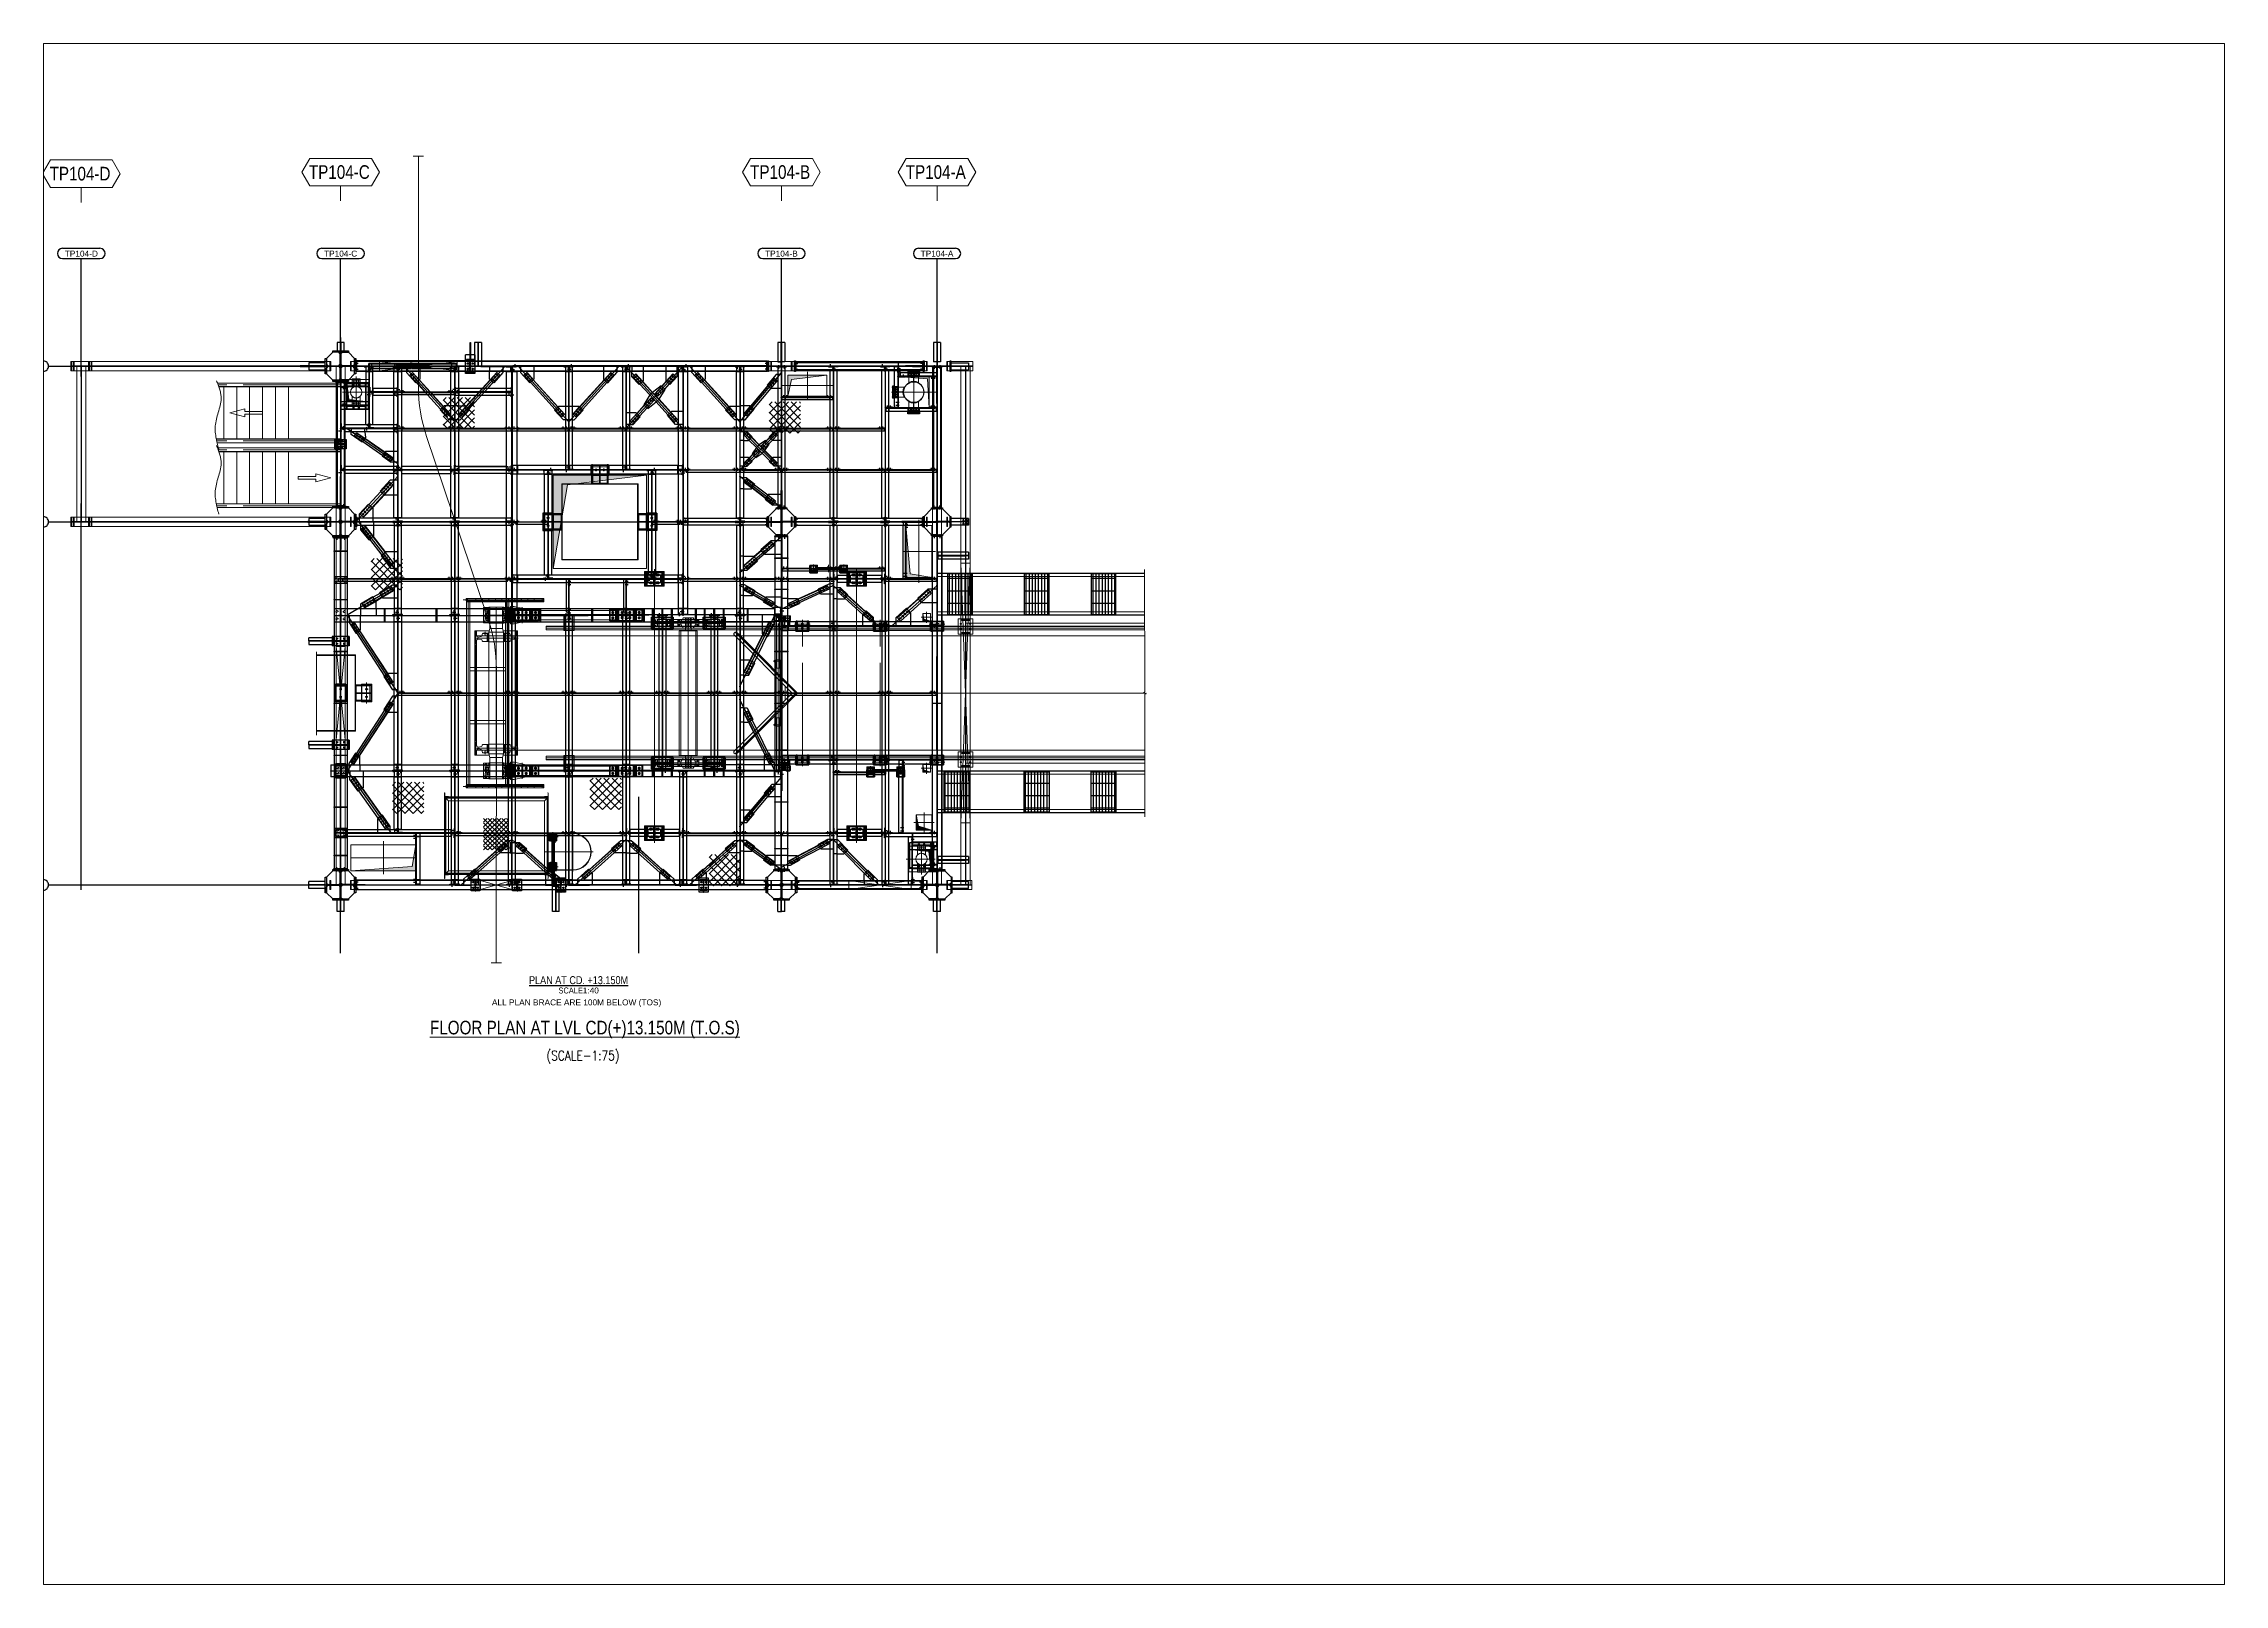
# Paper-space layout 'Layout1' of a CAD drawing. Header units: millimetres. Extents: x 0 to 841, y 0 to 594.
# The model-space entities are those that its viewports show. They can reach past a viewport. Long polylines and large blocks are cut down to what shows.
import ezdxf
from ezdxf.enums import TextEntityAlignment as Align

# ---------------------------------------------------------------- set-up
doc = ezdxf.new("R2010")
doc.units = ezdxf.units.MM
for name, pattern in [('ACAD_ISO02W100', [15, 12, -3]), ('CENTER', [12.7, 7.9375, -1.5875, 1.5875, -1.5875]), ('CENTER2', [1.125, 0.75, -0.125, 0.125, -0.125]), ('DXK_LINE_DOT2', [3.9198, 1.9599, -1.9599]), ('DXK_LINE_DOT5', [7.8785, 2.979, -0.9799, 0.9799, -0.9799, 0.9799, -0.9799]), ('HIDDEN', [9.525, 6.35, -3.175]), ('PHANTOM', [2.5, 1.25, -0.25, 0.25, -0.25, 0.25, -0.25])]:
    doc.linetypes.add(name, pattern=pattern)
for name, color, linetype in [('1', 7, 'Continuous'), ('10', 7, 'Continuous'), ('2', 7, 'Continuous'), ('4', 7, 'Continuous'), ('7', 7, 'Continuous')]:
    doc.layers.add(name, color=color, linetype=linetype)
for name, color, linetype, lineweight in [('All Bought', 110, 'Continuous', 9), ('Belt', 4, 'Continuous', 9), ('BOX', 1, 'Continuous', 5), ('CEN', 1, 'CENTER', 9), ('CENETR LINE', 1, 'CENTER2', 9), ('CENTER', 1, 'CENTER', 9), ('CENTERLINE', 1, 'CENTER2', 9), ('Chute', 191, 'Continuous', 9), ('CIVIL', 6, 'Continuous', 9), ('DIM', 42, 'Continuous', 13), ('handrail', 11, 'FENCELINE1', 9), ('HATCH', 252, 'Continuous', 0), ('HIDDDEN', 3, 'HIDDEN', 9), ('HIDDEN', 3, 'HIDDEN', 9), ('hoist', 221, 'Continuous', 9), ('MAIN OBJECT', 2, 'Continuous', 18), ('OBJECT', 2, 'Continuous', 18), ('PANTHOM', 8, 'PHANTOM', 0), ('PHANTOM', 8, 'PHANTOM', 0), ('plumer block', 3, 'Continuous', 5), ('STR25', 30, 'Continuous', 5), ('STRUC-25HD', 3, 'HIDDEN', 5), ('TEXT', 4, 'Continuous', 13)]:
    doc.layers.add(name, color=color, linetype=linetype, lineweight=lineweight)
doc.layers.add('Viewport layer', color=7, linetype='Continuous', plot=False)
doc.styles.add('Arial', font='arial.ttf', dxfattribs={"height": 0.2})
doc.styles.add('Arial Narrow', font='ARIALN.TTF', dxfattribs={"height": 0.2})
doc.styles.add('TEXT_225', font='ROMANS.shx', dxfattribs={"width": 0.8})
doc.styles.add('TEXT_350', font='arial.ttf', dxfattribs={"width": 0.8, "height": 3.5})
doc.linetypes.add('Amzigzag', pattern='A,0.0001,[136,genltshp.shx,S=0.04,R=0,X=0,Y=0],-11', length=11.0001)
doc.linetypes.add('FENCELINE1', pattern='A,0.25,-0.1,[133,ltypeshp.shx,S=0.1,R=0,X=-0.1,Y=0],-0.1,1', length=1.45)

# ---------------------------------------------------------------- blocks, each defined once
blk = doc.blocks.new('A$Cfeb8c868')
at = {"layer": '4', "linetype": 'Continuous'}
for points in [[(-5000, -4, -1), (-5000, 4, -1)], [(0, -4, -1), (0, 4, -1)], [(0, -4, -1), (0, 4, -1)], [(0, -4, -1), (0, 4, -1)], [(550, -4, -1), (550, 4, -1)], [(1100, -4, -1), (1100, 4, -1)], [(1225, -4, -1), (1225, 4, -1)], [(1356, -1, -1), (1356, 7, -1)], [(2200, -4, -1), (2200, 4, -1)], [(2500, -4, -1), (2500, 4, -1)], [(3175, -4, -1), (3175, 4, -1)], [(3300, -4, -1), (3300, 4, -1)], [(3425, -4, -1), (3425, 4, -1)], [(4400, -4, -1), (4400, 4, -1)], [(5373, -4, -1), (5373, 4, -1)], [(5500, -4, -1), (5500, 4, -1)], [(5500, -4, -1), (5500, 4, -1)], [(6600, -4, -1), (6600, 4, -1)], [(6600, -4, -1), (6600, 4, -1)], [(6725, -4, -1), (6725, 4, -1)], [(7700, -4, -1), (7700, 4, -1)], [(8500, -4, -1), (8500, 4, -1)], [(8500, -4, -1), (8500, 4, -1)], [(8500, -4, -1), (8500, 4, -1)], [(8500, -4, -1), (8500, 4, -1)], [(9500, -4, -1), (9500, 4, -1)], [(10500, -4, -1), (10500, 4, -1)], [(10750, 67, -1), (10750, 75, -1)], [(11500, -4, -1), (11500, 4, -1)], [(11500, -4, -1), (11500, 4, -1)], [(11500, -4, -1), (11500, 4, -1)], [(8500, -129, -1), (8500, -121, -1)], [(10750, -204, -1), (10750, -196, -1)], [(11500, -204, -1), (11500, -196, -1)], [(550, -504, -1), (550, -496, -1)], [(1100, -504, -1), (1100, -496, -1)], [(1100, -504, -1), (1100, -496, -1)], [(2200, -504, -1), (2200, -496, -1)], [(2200, -504, -1), (2200, -496, -1)], [(3300, -504, -1), (3300, -496, -1)], [(6052, -602, -1), (6052, -594, -1)], [(6052, -602, -1), (6052, -594, -1)], [(8500, -604, -1), (8500, -596, -1)], [(9500, -604, -1), (9500, -596, -1)], [(10500, -804, -1), (10500, -796, -1)], [(10750, -733, -1), (10750, -725, -1)], [(11500, -804, -1), (11500, -796, -1)], [(0, -1204, -1), (0, -1196, -1)], [(125, -1204, -1), (125, -1196, -1)], [(550, -1204, -1), (550, -1196, -1)], [(1100, -1204, -1), (1100, -1196, -1)], [(1100, -1204, -1), (1100, -1196, -1)], [(2200, -1079, -1), (2200, -1071, -1)], [(2200, -1079, -1), (2200, -1071, -1)], [(2200, -1204, -1), (2200, -1196, -1)], [(2200, -1204, -1), (2200, -1196, -1)], [(3300, -1204, -1), (3300, -1196, -1)], [(3300, -1204, -1), (3300, -1196, -1)], [(4400, -1079, -1), (4400, -1071, -1)], [(4400, -1079, -1), (4400, -1071, -1)], [(4400, -1204, -1), (4400, -1196, -1)], [(4400, -1204, -1), (4400, -1196, -1)], [(5500, -1204, -1), (5500, -1196, -1)], [(5500, -1204, -1), (5500, -1196, -1)], [(5500, -1204, -1), (5500, -1196, -1)], [(6600, -1204, -1), (6600, -1196, -1)], [(6600, -1204, -1), (6600, -1196, -1)], [(6600, -1204, -1), (6600, -1196, -1)], [(7700, -1079, -1), (7700, -1071, -1)], [(7700, -1079, -1), (7700, -1071, -1)], [(7700, -1204, -1), (7700, -1196, -1)], [(7700, -1204, -1), (7700, -1196, -1)], [(7700, -1204, -1), (7700, -1196, -1)], [(8500, -1204, -1), (8500, -1196, -1)], [(8500, -1204, -1), (8500, -1196, -1)], [(8500, -1204, -1), (8500, -1196, -1)], [(9500, -1204, -1), (9500, -1196, -1)], [(9500, -1204, -1), (9500, -1196, -1)], [(10500, -1204, -1), (10500, -1196, -1)], [(0, -1504, -1), (0, -1496, -1)], [(8102, -1602, -1), (8102, -1594, -1)], [(8102, -1602, -1), (8102, -1594, -1)], [(0, -2004, -1), (0, -1996, -1)], [(1100, -1879, -1), (1100, -1871, -1)], [(1100, -2004, -1), (1100, -1996, -1)], [(1100, -2004, -1), (1100, -1996, -1)], [(2200, -2004, -1), (2200, -1996, -1)], [(2200, -2004, -1), (2200, -1996, -1)], [(3300, -2004, -1), (3300, -1996, -1)], [(3300, -2004, -1), (3300, -1996, -1)], [(4000, -2004, -1), (4000, -1996, -1)], [(4400, -2004, -1), (4400, -1996, -1)], [(5500, -2004, -1), (5500, -1996, -1)], [(6000, -2004, -1), (6000, -1996, -1)], [(6600, -2004, -1), (6600, -1996, -1)], [(6600, -2004, -1), (6600, -1996, -1)], [(7700, -2004, -1), (7700, -1996, -1)], [(7700, -2004, -1), (7700, -1996, -1)], [(7700, -2004, -1), (7700, -1996, -1)], [(8500, -2004, -1), (8500, -1996, -1)], [(8500, -2004, -1), (8500, -1996, -1)], [(8500, -2004, -1), (8500, -1996, -1)], [(9500, -2004, -1), (9500, -1996, -1)], [(9500, -2004, -1), (9500, -1996, -1)], [(10500, -2004, -1), (10500, -1996, -1)], [(10500, -2004, -1), (10500, -1996, -1)], [(11500, -2004, -1), (11500, -1996, -1)], [(1100, -2129, -1), (1100, -2121, -1)], [(7700, -2129, -1), (7700, -2121, -1)], [(8500, -2736, -1), (8500, -2728, -1)], [(-5000, -3004, -1), (-5000, -2996, -1)], [(0, -3004, -1), (0, -2996, -1)], [(0, -3004, -1), (0, -2996, -1)], [(0, -3004, -1), (0, -2996, -1)], [(295, -3004, -1), (295, -2996, -1)], [(345, -3004, -1), (345, -2996, -1)], [(1100, -3004, -1), (1100, -2996, -1)], [(1100, -3004, -1), (1100, -2996, -1)], [(2200, -3004, -1), (2200, -2996, -1)], [(2200, -3004, -1), (2200, -2996, -1)], [(3300, -3004, -1), (3300, -2996, -1)], [(3300, -3004, -1), (3300, -2996, -1)], [(4000, -3004, -1), (4000, -2996, -1)], [(6000, -3004, -1), (6000, -2996, -1)], [(6600, -3004, -1), (6600, -2996, -1)], [(6600, -3004, -1), (6600, -2996, -1)], [(7700, -3004, -1), (7700, -2996, -1)], [(7700, -3004, -1), (7700, -2996, -1)], [(8500, -3004, -1), (8500, -2996, -1)], [(8500, -3004, -1), (8500, -2996, -1)], [(8500, -3004, -1), (8500, -2996, -1)], [(8500, -3004, -1), (8500, -2996, -1)], [(8500, -3285, -1), (8500, -3277, -1)], [(9500, -3004, -1), (9500, -2996, -1)], [(9500, -3004, -1), (9500, -2996, -1)], [(10500, -3004, -1), (10500, -2996, -1)], [(10500, -3004, -1), (10500, -2996, -1)], [(10900, -3004, -1), (10900, -2996, -1)], [(11500, -3004, -1), (11500, -2996, -1)], [(11500, -3004, -1), (11500, -2996, -1)], [(11500, -3004, -1), (11500, -2996, -1)], [(11500, -3004, -1), (11500, -2996, -1)], [(0, -4104, -1), (0, -4096, -1)], [(1100, -3979, -1), (1100, -3971, -1)], [(1100, -4104, -1), (1100, -4096, -1)], [(1100, -4104, -1), (1100, -4096, -1)], [(2200, -4104, -1), (2200, -4096, -1)], [(2200, -4104, -1), (2200, -4096, -1)], [(3300, -4104, -1), (3300, -4096, -1)], [(3300, -4104, -1), (3300, -4096, -1)], [(4000, -4104, -1), (4000, -4096, -1)], [(4400, -4104, -1), (4400, -4096, -1)], [(5503, -4104, -1), (5503, -4096, -1)], [(6000, -4104, -1), (6000, -4096, -1)], [(6600, -4104, -1), (6600, -4096, -1)], [(6600, -4104, -1), (6600, -4096, -1)], [(7700, -3979, -1), (7700, -3971, -1)], [(7700, -4104, -1), (7700, -4096, -1)], [(7700, -4104, -1), (7700, -4096, -1)], [(8500, -3904, -1), (8500, -3896, -1)], [(8500, -4104, -1), (8500, -4096, -1)], [(8500, -4104, -1), (8500, -4096, -1)], [(9500, -3904, -1), (9500, -3896, -1)], [(9500, -3904, -1), (9500, -3896, -1)], [(9500, -4104, -1), (9500, -4096, -1)], [(9500, -4104, -1), (9500, -4096, -1)], [(10500, -3904, -1), (10500, -3896, -1)], [(10500, -4104, -1), (10500, -4096, -1)], [(10500, -4104, -1), (10500, -4096, -1)], [(10900, -4104, -1), (10900, -4096, -1)], [(11500, -4104, -1), (11500, -4096, -1)], [(1100, -4229, -1), (1100, -4221, -1)], [(7700, -4229, -1), (7700, -4221, -1)], [(9500, -4229, -1), (9500, -4221, -1)], [(9500, -4229, -1), (9500, -4221, -1)], [(11500, -4229, -1), (11500, -4221, -1)], [(125, -4804, -1), (125, -4796, -1)], [(125, -4804, -1), (125, -4796, -1)], [(1100, -4804, -1), (1100, -4796, -1)], [(1100, -4804, -1), (1100, -4796, -1)], [(2200, -4804, -1), (2200, -4796, -1)], [(2200, -4804, -1), (2200, -4796, -1)], [(3300, -4804, -1), (3300, -4796, -1)], [(3300, -4804, -1), (3300, -4796, -1)], [(4400, -4804, -1), (4400, -4796, -1)], [(4400, -4804, -1), (4400, -4796, -1)], [(5503, -4804, -1), (5503, -4796, -1)], [(5503, -4804, -1), (5503, -4796, -1)], [(6203, -4804, -1), (6203, -4796, -1)], [(6600, -4804, -1), (6600, -4796, -1)], [(7203, -4804, -1), (7203, -4796, -1)], [(7700, -4804, -1), (7700, -4796, -1)], [(7700, -4804, -1), (7700, -4796, -1)], [(8375, -4804, -1), (8375, -4796, -1)], [(8500, -4679, -1), (8500, -4671, -1)], [(8500, -4679, -1), (8500, -4671, -1)], [(8500, -5014, -1), (8500, -5006, -1)], [(9500, -5014, -1), (9500, -5006, -1)], [(9500, -5014, -1), (9500, -5006, -1)], [(10375, -5014, -1), (10375, -5006, -1)], [(10500, -5014, -1), (10500, -5006, -1)], [(10500, -5014, -1), (10500, -5006, -1)], [(10625, -5014, -1), (10625, -5006, -1)], [(11500, -5014, -1), (11500, -5006, -1)], [(0, -5304, -1), (0, -5296, -1)], [(1100, -6304, -1), (1100, -6296, -1)], [(1100, -6304, -1), (1100, -6296, -1)], [(1100, -6304, -1), (1100, -6296, -1)], [(2200, -6304, -1), (2200, -6296, -1)], [(2200, -6304, -1), (2200, -6296, -1)], [(3300, -6304, -1), (3300, -6296, -1)], [(3300, -6304, -1), (3300, -6296, -1)], [(4400, -6304, -1), (4400, -6296, -1)], [(4400, -6304, -1), (4400, -6296, -1)], [(5503, -6304, -1), (5503, -6296, -1)], [(5503, -6304, -1), (5503, -6296, -1)], [(6203, -6304, -1), (6203, -6296, -1)], [(6203, -6304, -1), (6203, -6296, -1)], [(7203, -6304, -1), (7203, -6296, -1)], [(7203, -6304, -1), (7203, -6296, -1)], [(7700, -6179, -1), (7700, -6171, -1)], [(7700, -6304, -1), (7700, -6296, -1)], [(7700, -6304, -1), (7700, -6296, -1)], [(8500, -6304, -1), (8500, -6296, -1)], [(8500, -6304, -1), (8500, -6296, -1)], [(9500, -6304, -1), (9500, -6296, -1)], [(9500, -6304, -1), (9500, -6296, -1)], [(10500, -6304, -1), (10500, -6296, -1)], [(10500, -6304, -1), (10500, -6296, -1)], [(11500, -6304, -1), (11500, -6296, -1)], [(7700, -6429, -1), (7700, -6421, -1)], [(0, -7304, -1), (0, -7296, -1)], [(-190, -7804, -1), (-190, -7796, -1)], [(125, -7804, -1), (125, -7796, -1)], [(125, -7804, -1), (125, -7796, -1)], [(1100, -7804, -1), (1100, -7796, -1)], [(1100, -7804, -1), (1100, -7796, -1)], [(2200, -7804, -1), (2200, -7796, -1)], [(2200, -7804, -1), (2200, -7796, -1)], [(3300, -7804, -1), (3300, -7796, -1)], [(3300, -7804, -1), (3300, -7796, -1)], [(4400, -7804, -1), (4400, -7796, -1)], [(4400, -7804, -1), (4400, -7796, -1)], [(5503, -7804, -1), (5503, -7796, -1)], [(5503, -7804, -1), (5503, -7796, -1)], [(6203, -7804, -1), (6203, -7796, -1)], [(6600, -7804, -1), (6600, -7796, -1)], [(7203, -7804, -1), (7203, -7796, -1)], [(7700, -7804, -1), (7700, -7796, -1)], [(7700, -7804, -1), (7700, -7796, -1)], [(8375, -7804, -1), (8375, -7796, -1)], [(8500, -7594, -1), (8500, -7586, -1)], [(8500, -7804, -1), (8500, -7796, -1)], [(8500, -7929, -1), (8500, -7921, -1)], [(9500, -7594, -1), (9500, -7586, -1)], [(9500, -7594, -1), (9500, -7586, -1)], [(9500, -7829, -1), (9500, -7821, -1)], [(10500, -7594, -1), (10500, -7586, -1)], [(10500, -7594, -1), (10500, -7586, -1)], [(10500, -7829, -1), (10500, -7821, -1)], [(10838, -7594, -1), (10838, -7586, -1)], [(11500, -7594, -1), (11500, -7586, -1)], [(0, -9004, -1), (0, -8996, -1)], [(975, -9004, -1), (975, -8996, -1)], [(1100, -9004, -1), (1100, -8996, -1)], [(1450, -9004, -1), (1450, -8996, -1)], [(2200, -9004, -1), (2200, -8996, -1)], [(2200, -9004, -1), (2200, -8996, -1)], [(3300, -9004, -1), (3300, -8996, -1)], [(3300, -9004, -1), (3300, -8996, -1)], [(3300, -9129, -1), (3300, -9121, -1)], [(3300, -9129, -1), (3300, -9121, -1)], [(4095, -9004, -1), (4095, -8996, -1)], [(4400, -9004, -1), (4400, -8996, -1)], [(4400, -9004, -1), (4400, -8996, -1)], [(5503, -9004, -1), (5503, -8996, -1)], [(5503, -9004, -1), (5503, -8996, -1)], [(5503, -9129, -1), (5503, -9121, -1)], [(5503, -9129, -1), (5503, -9121, -1)], [(6600, -9004, -1), (6600, -8996, -1)], [(6600, -9004, -1), (6600, -8996, -1)], [(7700, -8879, -1), (7700, -8871, -1)], [(7700, -9004, -1), (7700, -8996, -1)], [(7700, -9004, -1), (7700, -8996, -1)], [(7700, -9129, -1), (7700, -9121, -1)], [(7700, -9129, -1), (7700, -9121, -1)], [(8500, -9004, -1), (8500, -8996, -1)], [(8500, -9004, -1), (8500, -8996, -1)], [(9500, -9004, -1), (9500, -8996, -1)], [(9500, -9004, -1), (9500, -8996, -1)], [(9500, -9129, -1), (9500, -9121, -1)], [(9500, -9129, -1), (9500, -9121, -1)], [(10500, -9004, -1), (10500, -8996, -1)], [(10500, -9004, -1), (10500, -8996, -1)], [(10838, -9004, -1), (10838, -8996, -1)], [(11020, -9004, -1), (11020, -8996, -1)], [(11500, -9004, -1), (11500, -8996, -1)], [(4095, -9614, -1), (4095, -9606, -1)], [(8500, -9658, -1), (8500, -9650, -1)], [(0, -10004, -1), (0, -9996, -1)], [(0, -10004, -1), (0, -9996, -1)], [(1450, -10004, -1), (1450, -9996, -1)], [(2200, -10004, -1), (2200, -9996, -1)], [(2325, -10004, -1), (2325, -9996, -1)], [(2600, -10004, -1), (2600, -9996, -1)], [(3300, -10004, -1), (3300, -9996, -1)], [(3400, -10004, -1), (3400, -9996, -1)], [(4095, -10004, -1), (4095, -9996, -1)], [(4250, -10004, -1), (4250, -9996, -1)], [(4275, -10004, -1), (4275, -9996, -1)], [(4400, -10004, -1), (4400, -9996, -1)], [(4525, -10004, -1), (4525, -9996, -1)], [(5503, -10004, -1), (5503, -9996, -1)], [(6475, -10004, -1), (6475, -9996, -1)], [(6600, -10004, -1), (6600, -9996, -1)], [(6725, -10004, -1), (6725, -9996, -1)], [(7000, -10004, -1), (7000, -9996, -1)], [(7700, -10004, -1), (7700, -9996, -1)], [(8500, -9708, -1), (8500, -9700, -1)], [(8500, -10004, -1), (8500, -9996, -1)], [(8500, -10004, -1), (8500, -9996, -1)], [(8500, -10004, -1), (8500, -9996, -1)], [(9500, -10004, -1), (9500, -9996, -1)], [(10375, -10004, -1), (10375, -9996, -1)], [(10500, -10004, -1), (10500, -9996, -1)], [(11020, -10004, -1), (11020, -9996, -1)], [(11500, -10004, -1), (11500, -9996, -1)], [(11500, -10004, -1), (11500, -9996, -1)], [(11500, -10004, -1), (11500, -9996, -1)]]:
    blk.add_hatch(color=4, dxfattribs=at).paths.add_polyline_path(points)
at = {"layer": '1', "color": 4, "linetype": 'DXK_LINE_DOT2'}
for p, q in [((-4, 295), (-4, 553)), ((4, 460), (-4, 460)), ((-3, 460), (-3, 295)), ((3, 460), (3, 295)), ((4, 295), (4, 553)), ((8497, 460), (8497, 410)), ((11497, 460), (11497, 410)), ((-660, 5), (-295, 5)), ((-610, 5), (-610, -5)), ((-295, 3), (-610, 3)), ((-560, -3), (-560, 3)), ((-295, -67), (-295, 67)), ((-295, 5), (-295, -5)), ((-150, 270), (-270, 150)), ((-270, 150), (-270, 37)), ((-270, 37), (-240, 6)), ((-240, 6), (-37, 6)), ((-37, 270), (-150, 270)), ((-67, 295), (-4, 295)), ((-7, 240), (-37, 270)), ((-37, 6), (-7, 37)), ((-7, 37), (-7, 240)), ((-4, 374), (4, 374)), ((4, 295), (-4, 295)), ((-3, 410), (3, 410)), ((4, 295), (67, 295)), ((6, 240), (37, 270)), ((6, 240), (6, 37)), ((37, 6), (6, 37)), ((37, 270), (150, 270)), ((240, 6), (37, 6)), ((150, 270), (270, 150)), ((270, 37), (240, 6)), ((270, 150), (270, 37)), ((306, 95), (306, -95)), ((8221, 5), (306, 5)), ((544, 53), (594, 53)), ((544, -47), (544, 53)), ((1332, 55), (546, 55)), ((1332, 53), (546, 53)), ((546, 53), (547, 53)), ((547, 55), (547, 53)), ((547, 53), (1306, 53)), ((594, 48), (549, 43)), ((549, 43), (594, 48)), ((549, 43), (549, -37)), ((549, 43), (549, 43)), ((549, 43), (549, 43)), ((592, -5), (592, 5)), ((594, 53), (594, 48)), ((594, 53), (594, 53)), ((603, -27), (603, 36)), ((614, -5), (614, 5)), ((1036, -5), (1036, 5)), ((1047, -28), (1047, 35)), ((1058, -5), (1058, 5)), ((1070, 28), (1351, 28)), ((1306, 48), (1306, 53)), ((1306, 53), (1356, 53)), ((1306, 53), (1306, 53)), ((1351, 43), (1306, 48)), ((1306, 48), (1351, 43)), ((1332, 53), (1332, 53)), ((1341, 53), (1341, 61)), ((1341, 61), (1381, 61)), ((1356, 53), (1341, 53)), ((1351, -37), (1351, 43)), ((1351, 43), (1351, 43)), ((1351, 43), (1351, 43)), ((1366, 53), (1356, 53)), ((1356, 53), (1356, -47)), ((1356, 53), (1356, 53)), ((1366, -47), (1366, 53)), ((1366, 53), (1416, 53)), ((1416, 48), (1371, 43)), ((1371, 43), (1371, -37)), ((1381, 61), (1381, 53)), ((1392, 53), (1392, 55)), ((2232, 55), (1392, 55)), ((2232, 53), (1392, 53)), ((1416, 53), (1416, 48)), ((1667, 28), (1659, 28)), ((2192, 53), (1801, 53)), ((2136, -5), (2136, 5)), ((2147, -28), (2147, 35)), ((2158, -5), (2158, 5)), ((2192, 48), (2192, 53)), ((2192, 53), (2242, 53)), ((2237, 43), (2192, 48)), ((2232, 53), (2232, 53)), ((2237, -37), (2237, 43)), ((2242, 53), (2242, -47)), ((2590, 105), (2410, 105)), ((2427, 117), (2427, 128)), ((2427, 128), (2573, 128)), ((2497, 117), (2427, 117)), ((2487, -74), (2487, 80)), ((2487, 80), (2497, 80)), ((2495, 5), (2495, 222)), ((2495, 222), (2496, 222)), ((2505, 25), (2495, 25)), ((2496, 285), (2496, 128)), ((2504, 222), (2496, 222)), ((2496, 143), (2504, 143)), ((2497, -117), (2497, 117)), ((2497, 80), (2497, -74)), ((2573, 117), (2503, 117)), ((2503, 117), (2503, -117)), ((2504, 285), (2504, 128)), ((2504, 222), (2505, 222)), ((2505, 222), (2505, 5)), ((2573, 128), (2573, 117)), ((2583, 222), (2583, 5)), ((2647, 105), (2647, 5)), ((2653, 105), (2653, 5)), ((2717, 105), (2717, 5)), ((3354, -5), (3354, 5)), ((3365, -28), (3365, 40)), ((3376, -5), (3376, 5)), ((4442, -5), (4442, 5)), ((4453, -26), (4453, 42)), ((4464, -5), (4464, 5)), ((5542, -5), (5542, 5)), ((5553, -26), (5553, 42)), ((5564, -5), (5564, 5)), ((6653, -5), (6653, 5)), ((6664, -28), (6664, 40)), ((6675, -5), (6675, 5)), ((7636, 5), (7636, -5)), ((7647, 18), (7647, -50)), ((7658, 5), (7658, -5)), ((8201, -5), (8201, 5)), ((8221, 90), (8221, -90)), ((8497, 5), (8497, 5)), ((8503, 5), (8497, 5)), ((8497, 5), (8497, 5)), ((8497, 5), (8503, 5)), ((8503, 5), (8503, 85)), ((8503, 5), (8503, 5)), ((8768, -5), (8768, 5)), ((8768, 5), (9105, 5)), ((8769, 5), (8769, -5)), ((8779, 67), (8779, 5)), ((8779, 5), (8779, -5)), ((11221, 3), (8779, 3)), ((8849, 5), (8849, -5)), ((8850, -5), (8850, 5)), ((8949, -5), (8949, 5)), ((9105, 5), (9105, -5)), ((9436, -3), (9436, 3)), ((9447, -24), (9447, 39)), ((9458, -3), (9458, 3)), ((10436, -3), (10436, 3)), ((10447, -24), (10447, 39)), ((10458, -3), (10458, 3)), ((10895, 5), (11232, 5)), ((10895, -5), (10895, 5)), ((11051, -5), (11051, 5)), ((11150, -5), (11150, 5)), ((11151, 5), (11151, -5)), ((11221, 67), (11221, 5)), ((11221, 5), (11221, -5)), ((11231, 5), (11231, -5)), ((11232, 5), (11232, -5)), ((11503, 5), (11497, 5)), ((11497, 5), (11503, 5)), ((11503, 5), (11503, 85)), ((11503, 5), (11503, 5)), ((11768, 67), (11768, -67)), ((-295, -5), (-660, -5)), ((-295, -3), (-610, -3)), ((-270, -37), (-240, -7)), ((-270, -150), (-270, -37)), ((-150, -270), (-270, -150)), ((-37, -7), (-240, -7)), ((-37, -270), (-150, -270)), ((67, -306), (-67, -306)), ((-37, -7), (-7, -37)), ((-7, -240), (-37, -270)), ((-7, -37), (-7, -240)), ((5, -295), (-5, -295)), ((-5, -296), (-5, -871)), ((-3, -306), (-3, -2694)), ((3, -306), (3, -2694)), ((3, -408), (3, -400)), ((11, -400), (3, -400)), ((67, -408), (3, -408)), ((5, -296), (5, -871)), ((37, -7), (6, -37)), ((6, -37), (6, -240)), ((6, -240), (37, -270)), ((11, -394), (11, -400)), ((11, -394), (67, -394)), ((120, -400), (11, -400)), ((18, -400), (18, -408)), ((35, -394), (35, -400)), ((35, -400), (35, -408)), ((240, -7), (37, -7)), ((150, -270), (37, -270)), ((46, -381), (46, -444)), ((57, -394), (57, -400)), ((57, -400), (57, -408)), ((67, -408), (67, -400)), ((547, -394), (70, -394)), ((120, -408), (70, -408)), ((72, -340), (72, -400)), ((91, -325), (91, -394)), ((95, -394), (95, -400)), ((95, -400), (95, -408)), ((106, -381), (106, -444)), ((115, -340), (115, -820)), ((117, -394), (117, -400)), ((117, -400), (117, -408)), ((480, -385), (120, -385)), ((141, -400), (120, -400)), ((150, -270), (270, -150)), ((270, -37), (240, -7)), ((270, -150), (270, -37)), ((8221, -5), (306, -5)), ((457, -5), (457, -13)), ((457, -13), (483, -13)), ((547, -400), (480, -400)), ((617, -13), (483, -13)), ((483, -13), (483, -110)), ((547, -325), (483, -325)), ((483, -340), (483, -820)), ((483, -394), (483, -394)), ((483, -394), (532, -394)), ((485, -340), (485, -820)), ((526, -55), (594, -55)), ((532, -400), (532, -394)), ((532, -394), (537, -394)), ((539, -13), (539, -95)), ((539, -44), (547, -44)), ((539, -66), (547, -66)), ((539, -95), (547, -95)), ((594, -47), (544, -47)), ((594, -47), (544, -47)), ((547, -13), (547, -5)), ((547, -13), (547, -105)), ((547, -44), (553, -44)), ((547, -66), (553, -66)), ((547, -110), (547, -1128)), ((547, -325), (547, -400)), ((549, -37), (594, -42)), ((553, -13), (553, -5)), ((553, -13), (553, -105)), ((553, -44), (561, -44)), ((553, -66), (561, -66)), ((561, -95), (553, -95)), ((553, -110), (553, -1128)), ((553, -407), (561, -407)), ((561, -13), (561, -95)), ((561, -407), (561, -489)), ((592, -13), (592, -5)), ((594, -42), (594, -47)), ((614, -13), (614, -5)), ((617, -13), (617, -105)), ((643, -13), (617, -13)), ((643, -5), (643, -13)), ((1007, -5), (1007, -13)), ((1007, -13), (1027, -13)), ((1070, -16), (1010, -16)), ((1010, -22), (1351, -22)), ((1173, -13), (1027, -13)), ((1027, -13), (1027, -105)), ((1036, -13), (1036, -5)), ((1058, -13), (1058, -5)), ((1070, -16), (1351, -16)), ((1076, -55), (1144, -55)), ((1089, -13), (1089, -95)), ((1089, -44), (1097, -44)), ((1089, -66), (1097, -66)), ((1089, -95), (1097, -95)), ((1097, -407), (1089, -407)), ((1089, -407), (1089, -433)), ((1097, -13), (1097, -5)), ((1097, -13), (1097, -105)), ((1097, -44), (1103, -44)), ((1097, -66), (1103, -66)), ((1097, -110), (1097, -2922)), ((1103, -13), (1103, -5)), ((1103, -13), (1103, -110)), ((1103, -44), (1111, -44)), ((1103, -66), (1111, -66)), ((1111, -95), (1103, -95)), ((1103, -2922), (1103, -110)), ((1111, -13), (1111, -95)), ((1173, -13), (1173, -105)), ((1193, -13), (1173, -13)), ((1193, -5), (1193, -13)), ((1270, -5), (1270, -105)), ((1306, -42), (1351, -37)), ((1306, -47), (1306, -42)), ((1306, -42), (1306, -42)), ((1306, -47), (1356, -47)), ((1356, -47), (1306, -47)), ((1332, -170), (1388, -120)), ((1332, -170), (1677, -550)), ((1416, -47), (1366, -47)), ((1730, -16), (1371, -16)), ((1371, -37), (1416, -42)), ((1383, -124), (2107, -922)), ((1388, -120), (1515, -261)), ((1416, -42), (1416, -47)), ((1527, -5), (1527, -105)), ((1730, -22), (1659, -22)), ((2107, -5), (2107, -13)), ((2107, -13), (2127, -13)), ((2273, -13), (2127, -13)), ((2127, -13), (2127, -105)), ((2136, -13), (2136, -5)), ((2158, -13), (2158, -5)), ((2176, -55), (2244, -55)), ((2189, -13), (2189, -95)), ((2189, -44), (2197, -44)), ((2189, -66), (2197, -66)), ((2189, -95), (2197, -95)), ((2192, -42), (2237, -37)), ((2192, -47), (2192, -42)), ((2242, -47), (2192, -47)), ((2197, -13), (2197, -5)), ((2197, -13), (2197, -105)), ((2197, -44), (2203, -44)), ((2197, -66), (2203, -66)), ((2197, -110), (2197, -2922)), ((2203, -13), (2203, -5)), ((2203, -13), (2203, -497)), ((2203, -44), (2211, -44)), ((2203, -66), (2211, -66)), ((2211, -95), (2203, -95)), ((2203, -407), (2211, -407)), ((2211, -13), (2211, -95)), ((2211, -407), (2211, -433)), ((2273, -13), (2273, -110)), ((2293, -13), (2273, -13)), ((2293, -5), (2293, -13)), ((3017, -124), (2293, -922)), ((2590, -105), (2410, -105)), ((2427, -128), (2427, -117)), ((2427, -117), (2497, -117)), ((2573, -128), (2427, -128)), ((2497, -74), (2487, -74)), ((2495, -5), (2495, -143)), ((2505, -25), (2495, -25)), ((2505, -143), (2495, -143)), ((2503, -117), (2573, -117)), ((2505, -5), (2505, -143)), ((2573, -117), (2573, -128)), ((3068, -170), (2708, -567)), ((2873, -5), (2873, -105)), ((3012, -120), (2885, -261)), ((3012, -120), (3068, -170)), ((3130, -5), (3130, -105)), ((3195, -5), (3195, -15)), ((3195, -15), (3285, -15)), ((3272, -65), (3350, -65)), ((3285, -105), (3285, -15)), ((3285, -54), (3295, -54)), ((3285, -76), (3295, -76)), ((3295, -407), (3287, -407)), ((3287, -407), (3287, -433)), ((3295, -13), (3295, -5)), ((3295, -13), (3295, -593)), ((3305, -13), (3295, -13)), ((3295, -54), (3305, -54)), ((3295, -76), (3305, -76)), ((3305, -5), (3305, -13)), ((3305, -13), (3305, -105)), ((3305, -54), (3315, -54)), ((3305, -76), (3315, -76)), ((3305, -105), (3305, -105)), ((3305, -110), (3305, -4670)), ((3405, -15), (3315, -15)), ((3315, -15), (3315, -105)), ((3354, -15), (3354, -5)), ((3376, -15), (3376, -5)), ((3405, -5), (3405, -15)), ((3470, -5), (3470, -105)), ((3532, -170), (3588, -120)), ((3532, -170), (3660, -311)), ((3583, -124), (4314, -930)), ((3588, -120), (3715, -261)), ((3727, -5), (3727, -105)), ((4307, -5), (4307, -13)), ((4307, -13), (4333, -13)), ((4333, -13), (4333, -105)), ((4467, -13), (4333, -13)), ((4376, -55), (4444, -55)), ((4389, -13), (4389, -95)), ((4389, -44), (4397, -44)), ((4389, -66), (4397, -66)), ((4389, -95), (4397, -95)), ((4397, -13), (4397, -5)), ((4397, -13), (4397, -1192)), ((4397, -44), (4403, -44)), ((4397, -66), (4403, -66)), ((4403, -13), (4403, -5)), ((4403, -13), (4403, -105)), ((4403, -44), (4411, -44)), ((4403, -66), (4411, -66)), ((4411, -95), (4403, -95)), ((4403, -110), (4403, -1912)), ((4411, -13), (4411, -95)), ((4442, -13), (4442, -5)), ((4464, -13), (4464, -5)), ((4467, -13), (4467, -105)), ((4493, -13), (4467, -13)), ((5215, -124), (4486, -929)), ((4493, -5), (4493, -13)), ((5072, -5), (5072, -105)), ((5211, -120), (5083, -261)), ((5266, -170), (5139, -311)), ((5211, -120), (5266, -170)), ((5328, -5), (5328, -105)), ((5407, -5), (5407, -13)), ((5407, -13), (5433, -13)), ((5433, -13), (5433, -105)), ((5567, -13), (5433, -13)), ((5476, -55), (5544, -55)), ((5489, -13), (5489, -95)), ((5489, -44), (5497, -44)), ((5489, -66), (5497, -66)), ((5489, -95), (5497, -95)), ((5497, -13), (5497, -5)), ((5497, -13), (5497, -1192)), ((5497, -44), (5503, -44)), ((5497, -66), (5503, -66)), ((5503, -13), (5503, -5)), ((5503, -13), (5503, -105)), ((5503, -44), (5511, -44)), ((5503, -66), (5511, -66)), ((5511, -95), (5503, -95)), ((5503, -110), (5503, -1912)), ((5511, -13), (5511, -95)), ((5542, -13), (5542, -5)), ((5564, -13), (5564, -5)), ((5567, -13), (5567, -105)), ((5593, -13), (5567, -13)), ((5593, -5), (5593, -13)), ((5618, -5), (5618, -105)), ((5692, -150), (5636, -201)), ((5765, -341), (5636, -201)), ((6491, -1030), (5687, -154)), ((5820, -290), (5692, -150)), ((5831, -5), (5831, -105)), ((6060, -530), (6189, -390)), ((6413, -154), (6065, -534)), ((6269, -5), (6269, -105)), ((6408, -150), (6280, -290)), ((6464, -201), (6335, -341)), ((6408, -150), (6464, -201)), ((6481, -5), (6481, -105)), ((6496, -5), (6496, -15)), ((6496, -15), (6586, -15)), ((6510, -13), (6510, -110)), ((6690, -13), (6510, -13)), ((6573, -65), (6651, -65)), ((6586, -105), (6586, -15)), ((6586, -54), (6596, -54)), ((6586, -76), (6596, -76)), ((6596, -13), (6596, -5)), ((6596, -13), (6596, -876)), ((6596, -54), (6604, -54)), ((6596, -76), (6604, -76)), ((6604, -5), (6604, -13)), ((6604, -13), (6604, -105)), ((6604, -54), (6614, -54)), ((6604, -76), (6614, -76)), ((6604, -105), (6604, -105)), ((6604, -110), (6604, -4670)), ((6704, -15), (6614, -15)), ((6614, -15), (6614, -105)), ((6653, -15), (6653, -5)), ((6675, -15), (6675, -5)), ((6690, -13), (6690, -105)), ((6704, -5), (6704, -15)), ((6770, -5), (6770, -105)), ((6888, -120), (6832, -170)), ((6960, -311), (6832, -170)), ((7614, -930), (6883, -124)), ((7015, -261), (6888, -120)), ((7027, -5), (7027, -105)), ((7607, -5), (7607, -13)), ((7607, -13), (7633, -13)), ((7767, -13), (7633, -13)), ((7633, -13), (7633, -105)), ((7636, -5), (7636, -13)), ((7658, -5), (7658, -13)), ((7676, -55), (7744, -55)), ((7689, -13), (7689, -95)), ((7689, -44), (7697, -44)), ((7689, -66), (7697, -66)), ((7689, -95), (7697, -95)), ((7697, -13), (7697, -5)), ((7697, -13), (7697, -105)), ((7697, -44), (7703, -44)), ((7697, -66), (7703, -66)), ((7697, -110), (7697, -2928)), ((7703, -13), (7703, -5)), ((7703, -13), (7703, -1192)), ((7703, -44), (7711, -44)), ((7703, -66), (7711, -66)), ((7711, -95), (7703, -95)), ((7711, -13), (7711, -95)), ((7767, -13), (7767, -105)), ((7793, -13), (7767, -13)), ((8366, -232), (7786, -920)), ((7793, -5), (7793, -13)), ((8361, -228), (8239, -373)), ((8418, -276), (8296, -422)), ((8361, -228), (8418, -276)), ((8567, -16), (8433, -16)), ((8497, -159), (8433, -159)), ((8495, -16), (8495, -436)), ((8495, -31), (8505, -31)), ((8505, -280), (8495, -280)), ((8497, -16), (8497, -2721)), ((8503, -16), (8503, -2721)), ((8505, -436), (8505, -16)), ((9105, -5), (8768, -5)), ((11221, -3), (8779, -3)), ((8779, -5), (8779, -67)), ((9407, -3), (9407, -11)), ((9407, -11), (9489, -11)), ((9436, -11), (9436, -3)), ((9458, -11), (9458, -3)), ((9476, -53), (9544, -53)), ((9489, -11), (9489, -67)), ((9489, -42), (9497, -42)), ((9489, -64), (9497, -64)), ((9489, -72), (9489, -93)), ((9489, -93), (9497, -93)), ((9497, -11), (9497, -3)), ((9497, -11), (9497, -67)), ((9497, -11), (9503, -11)), ((9497, -42), (9503, -42)), ((9497, -64), (9503, -64)), ((9497, -72), (9497, -67)), ((9497, -72), (9497, -2928)), ((9503, -11), (9503, -3)), ((9503, -11), (9503, -67)), ((9503, -42), (9511, -42)), ((9503, -64), (9511, -64)), ((9503, -72), (9503, -67)), ((9503, -72), (9503, -2928)), ((9511, -93), (9503, -93)), ((9593, -11), (9511, -11)), ((9511, -11), (9511, -67)), ((9511, -72), (9511, -93)), ((9593, -3), (9593, -11)), ((10407, -3), (10407, -11)), ((10407, -11), (10489, -11)), ((10436, -11), (10436, -3)), ((10458, -11), (10458, -3)), ((10476, -53), (10544, -53)), ((10489, -11), (10489, -67)), ((10489, -42), (10497, -42)), ((10489, -64), (10497, -64)), ((10489, -72), (10489, -93)), ((10489, -93), (10497, -93)), ((10497, -11), (10497, -3)), ((10497, -11), (10497, -67)), ((10497, -11), (10503, -11)), ((10497, -42), (10503, -42)), ((10497, -64), (10503, -64)), ((10497, -72), (10497, -67)), ((10497, -72), (10497, -2928)), ((10503, -11), (10503, -3)), ((10503, -11), (10503, -67)), ((10503, -42), (10511, -42)), ((10503, -64), (10511, -64)), ((10503, -72), (10503, -67)), ((10503, -72), (10503, -2928)), ((10511, -93), (10503, -93)), ((10593, -11), (10511, -11)), ((10511, -11), (10511, -67)), ((10511, -72), (10511, -93)), ((10593, -3), (10593, -11)), ((10640, -408), (10640, -400)), ((10640, -400), (10640, -400)), ((10744, -400), (10640, -400)), ((10640, -408), (10640, -408)), ((10640, -408), (10744, -408)), ((10650, -605), (10650, -395)), ((10650, -395), (10750, -395)), ((10750, -11), (10675, -11)), ((10675, -11), (10675, -67)), ((10675, -395), (10675, -605)), ((10675, -395), (10675, -605)), ((10675, -408), (10675, -400)), ((10675, -400), (10675, -408)), ((10731, -46), (10794, -46)), ((10750, -395), (10734, -395)), ((10734, -395), (10734, -605)), ((10734, -395), (10734, -395)), ((10734, -408), (10734, -400)), ((10734, -408), (10734, -400)), ((10744, -11), (10744, -67)), ((10744, -35), (10750, -35)), ((10744, -57), (10750, -57)), ((10744, -72), (10744, -795)), ((10744, -408), (10744, -400)), ((10744, -408), (10744, -400)), ((10750, -11), (10750, -141)), ((10758, -18), (10750, -18)), ((10750, -35), (10758, -35)), ((10750, -57), (10758, -57)), ((10758, -67), (10750, -67)), ((10750, -395), (10750, -605)), ((10750, -605), (10750, -395)), ((10750, -605), (10750, -395)), ((10750, -395), (10750, -395)), ((10758, -3), (10758, -67)), ((11155, -194), (10760, -194)), ((11232, -5), (10895, -5)), ((10945, -100), (10945, -200)), ((10945, -100), (11155, -100)), ((11155, -125), (10945, -125)), ((11155, -125), (10945, -125)), ((10945, -200), (10945, -184)), ((10945, -184), (10945, -184)), ((11155, -184), (10945, -184)), ((10945, -200), (11155, -200)), ((11155, -200), (10945, -200)), ((10945, -200), (10945, -200)), ((10945, -200), (11155, -200)), ((10950, -90), (10950, -90)), ((10950, -90), (10950, -194)), ((10950, -90), (10958, -90)), ((10950, -125), (10958, -125)), ((10958, -125), (10950, -125)), ((10950, -184), (10958, -184)), ((10950, -184), (10958, -184)), ((10950, -194), (10958, -194)), ((10950, -194), (10958, -194)), ((10958, -90), (10958, -90)), ((10958, -90), (10958, -194)), ((11042, -100), (11042, -184)), ((11042, -100), (11058, -100)), ((11042, -169), (11058, -169)), ((11042, -184), (11058, -184)), ((11046, -90), (11046, -90)), ((11046, -90), (11046, -194)), ((11046, -90), (11054, -90)), ((11046, -125), (11054, -125)), ((11054, -125), (11046, -125)), ((11046, -184), (11054, -184)), ((11046, -184), (11054, -184)), ((11046, -194), (11054, -194)), ((11046, -194), (11054, -194)), ((11054, -90), (11054, -90)), ((11054, -90), (11054, -194)), ((11058, -100), (11058, -184)), ((11142, -90), (11142, -90)), ((11142, -90), (11142, -194)), ((11142, -90), (11150, -90)), ((11142, -125), (11150, -125)), ((11150, -125), (11142, -125)), ((11142, -184), (11150, -184)), ((11142, -184), (11150, -184)), ((11142, -194), (11150, -194)), ((11142, -194), (11150, -194)), ((11150, -90), (11150, -90)), ((11150, -90), (11150, -194)), ((11155, -100), (11155, -200)), ((11155, -200), (11155, -184)), ((11155, -184), (11155, -184)), ((11489, -194), (11155, -194)), ((11155, -200), (11155, -200)), ((11221, -5), (11221, -67)), ((11410, -16), (11410, -6)), ((11410, -6), (11590, -6)), ((11433, -16), (11410, -16)), ((11489, -200), (11428, -200)), ((11567, -16), (11433, -16)), ((11489, -125), (11433, -125)), ((11433, -208), (11433, -200)), ((11497, -208), (11433, -208)), ((11443, -194), (11443, -200)), ((11443, -200), (11443, -208)), ((11454, -181), (11454, -244)), ((11465, -194), (11465, -200)), ((11465, -200), (11465, -208)), ((11482, -200), (11482, -208)), ((11489, -125), (11489, -200)), ((11495, -599), (11495, -16)), ((11495, -36), (11505, -36)), ((11505, -322), (11495, -322)), ((11497, -16), (11497, -2721)), ((11503, -16), (11503, -2721)), ((11505, -16), (11505, -599)), ((11590, -16), (11567, -16)), ((11590, -6), (11590, -16)), ((-5, -455), (5, -455)), ((-5, -629), (5, -629)), ((3, -760), (3, -752)), ((67, -752), (3, -752)), ((11, -760), (3, -760)), ((11, -835), (11, -760)), ((120, -760), (11, -760)), ((11, -766), (67, -766)), ((67, -835), (11, -835)), ((18, -752), (18, -760)), ((35, -760), (35, -752)), ((35, -766), (35, -760)), ((46, -779), (46, -716)), ((57, -760), (57, -752)), ((57, -766), (57, -760)), ((67, -760), (67, -752)), ((120, -752), (70, -752)), ((547, -766), (70, -766)), ((72, -760), (72, -820)), ((95, -760), (95, -752)), ((95, -766), (95, -760)), ((106, -779), (106, -716)), ((117, -760), (117, -752)), ((117, -766), (117, -760)), ((141, -760), (120, -760)), ((480, -775), (120, -775)), ((547, -760), (480, -760)), ((547, -835), (483, -835)), ((574, -553), (511, -553)), ((532, -766), (532, -760)), ((553, -542), (547, -542)), ((553, -564), (547, -564)), ((561, -497), (553, -497)), ((561, -503), (553, -503)), ((561, -542), (553, -542)), ((561, -564), (553, -564)), ((553, -593), (561, -593)), ((617, -489), (561, -489)), ((561, -497), (561, -503)), ((617, -497), (561, -497)), ((617, -503), (561, -503)), ((561, -593), (561, -511)), ((617, -511), (561, -511)), ((592, -489), (592, -497)), ((592, -497), (592, -503)), ((592, -503), (592, -511)), ((603, -476), (603, -544)), ((614, -489), (614, -497)), ((614, -497), (614, -503)), ((614, -503), (614, -511)), ((622, -497), (617, -497)), ((622, -503), (617, -503)), ((622, -489), (643, -489)), ((1022, -497), (622, -497)), ((1022, -503), (622, -503)), ((643, -511), (622, -511)), ((643, -489), (643, -497)), ((643, -511), (643, -503)), ((1007, -489), (1007, -497)), ((1022, -489), (1007, -489)), ((1007, -511), (1007, -503)), ((1022, -511), (1007, -511)), ((1022, -497), (1027, -497)), ((1022, -503), (1027, -503)), ((1089, -433), (1027, -433)), ((1089, -489), (1027, -489)), ((1089, -497), (1027, -497)), ((1089, -503), (1027, -503)), ((1089, -511), (1027, -511)), ((1089, -567), (1027, -567)), ((1036, -489), (1036, -497)), ((1036, -497), (1036, -503)), ((1036, -503), (1036, -511)), ((1047, -476), (1047, -544)), ((1058, -489), (1058, -497)), ((1058, -497), (1058, -503)), ((1058, -503), (1058, -511)), ((1076, -447), (1139, -447)), ((1089, -567), (1089, -433)), ((1089, -436), (1097, -436)), ((1089, -458), (1097, -458)), ((1089, -497), (1097, -497)), ((1089, -503), (1097, -503)), ((1089, -593), (1089, -567)), ((1097, -593), (1089, -593)), ((1097, -436), (1103, -436)), ((1097, -458), (1103, -458)), ((1103, -492), (1173, -492)), ((1178, -500), (1111, -500)), ((1111, -550), (1111, -500)), ((1173, -505), (1111, -505)), ((1173, -550), (1111, -550)), ((1118, -500), (1118, -492)), ((1135, -500), (1135, -492)), ((1135, -505), (1135, -500)), ((1146, -518), (1146, -460)), ((1153, -500), (1153, -492)), ((1157, -500), (1157, -492)), ((1157, -505), (1157, -500)), ((1178, -505), (2122, -505)), ((1241, -500), (1241, -492)), ((1732, -500), (1778, -550)), ((1929, -828), (2056, -969)), ((2112, -918), (1984, -777)), ((2059, -500), (2059, -492)), ((2189, -500), (2122, -500)), ((2197, -492), (2127, -492)), ((2189, -505), (2127, -505)), ((2189, -550), (2127, -550)), ((2197, -767), (2127, -767)), ((2143, -500), (2143, -492)), ((2143, -505), (2143, -500)), ((2147, -500), (2147, -492)), ((2154, -518), (2154, -460)), ((2224, -447), (2161, -447)), ((2165, -500), (2165, -492)), ((2165, -505), (2165, -500)), ((2182, -500), (2182, -492)), ((2189, -550), (2189, -500)), ((2203, -436), (2197, -436)), ((2203, -458), (2197, -458)), ((2211, -436), (2203, -436)), ((2211, -458), (2203, -458)), ((2203, -2922), (2203, -497)), ((2211, -497), (2203, -497)), ((2211, -503), (2203, -503)), ((2203, -593), (2211, -593)), ((2273, -767), (2203, -767)), ((2273, -433), (2211, -433)), ((2211, -433), (2211, -567)), ((2273, -489), (2211, -489)), ((2273, -497), (2211, -497)), ((2273, -503), (2211, -503)), ((2273, -511), (2211, -511)), ((2273, -567), (2211, -567)), ((2211, -593), (2211, -567)), ((2242, -497), (2242, -489)), ((2242, -503), (2242, -497)), ((2242, -511), (2242, -503)), ((2253, -524), (2253, -456)), ((2264, -497), (2264, -489)), ((2264, -503), (2264, -497)), ((2264, -511), (2264, -503)), ((2278, -497), (2273, -497)), ((2278, -503), (2273, -503)), ((2278, -489), (2293, -489)), ((3190, -497), (2278, -497)), ((2278, -503), (3190, -503)), ((2293, -511), (2278, -511)), ((2288, -918), (2416, -777)), ((2293, -489), (2293, -497)), ((2293, -511), (2293, -503)), ((2471, -828), (2344, -969)), ((2728, -433), (2607, -567)), ((3287, -433), (3195, -433)), ((3287, -497), (3195, -497)), ((3287, -503), (3195, -503)), ((3287, -567), (3195, -567)), ((3287, -489), (3205, -489)), ((3205, -489), (3205, -497)), ((3205, -511), (3205, -503)), ((3287, -511), (3205, -511)), ((3234, -489), (3234, -497)), ((3234, -497), (3234, -503)), ((3234, -503), (3234, -511)), ((3245, -476), (3245, -544)), ((3256, -489), (3256, -497)), ((3256, -497), (3256, -503)), ((3256, -503), (3256, -511)), ((3274, -553), (3342, -553)), ((3287, -433), (3287, -567)), ((3287, -497), (3295, -497)), ((3287, -503), (3295, -503)), ((3287, -542), (3295, -542)), ((3287, -564), (3295, -564)), ((3287, -593), (3287, -567)), ((3295, -593), (3287, -593)), ((3295, -542), (3305, -542)), ((3295, -564), (3305, -564)), ((3295, -593), (3295, -4670)), ((4135, -835), (4263, -976)), ((4318, -925), (4191, -785)), ((4397, -775), (4333, -775)), ((4467, -774), (4403, -774)), ((4482, -925), (4609, -784)), ((4665, -835), (4537, -976)), ((5989, -616), (5586, -1056)), ((5985, -612), (5856, -752)), ((6040, -663), (5911, -803)), ((6084, -689), (5961, -554)), ((5985, -612), (6040, -663)), ((6139, -638), (6016, -504)), ((6115, -580), (6060, -530)), ((6244, -440), (6115, -580)), ((7563, -976), (7435, -835)), ((7618, -925), (7491, -785)), ((7697, -775), (7633, -775)), ((7767, -761), (7703, -761)), ((7782, -916), (7904, -771)), ((7961, -819), (7839, -964)), ((8497, -431), (8433, -431)), ((8495, -436), (8505, -436)), ((8567, -592), (8503, -592)), ((8572, -600), (8511, -600)), ((8511, -650), (8511, -600)), ((8567, -605), (8511, -605)), ((8567, -650), (8511, -650)), ((8518, -600), (8518, -592)), ((8535, -600), (8535, -592)), ((8535, -605), (8535, -600)), ((8546, -618), (8546, -560)), ((8553, -600), (8553, -592)), ((8557, -600), (8557, -592)), ((8557, -605), (8557, -600)), ((8572, -605), (9428, -605)), ((9489, -600), (9428, -600)), ((9497, -592), (9433, -592)), ((9489, -605), (9433, -605)), ((9489, -650), (9433, -650)), ((9443, -600), (9443, -592)), ((9443, -605), (9443, -600)), ((9447, -600), (9447, -592)), ((9454, -618), (9454, -560)), ((9465, -600), (9465, -592)), ((9465, -605), (9465, -600)), ((9482, -600), (9482, -592)), ((9489, -650), (9489, -600)), ((9497, -592), (9497, -600)), ((10503, -792), (10567, -792)), ((10511, -800), (10511, -875)), ((10572, -800), (10511, -800)), ((10567, -806), (10511, -806)), ((10518, -792), (10518, -800)), ((10535, -800), (10535, -792)), ((10535, -806), (10535, -800)), ((10546, -819), (10546, -756)), ((10557, -800), (10557, -792)), ((10557, -806), (10557, -800)), ((10567, -792), (10567, -800)), ((10572, -806), (11428, -806)), ((10640, -504), (10640, -496)), ((10640, -496), (10640, -496)), ((10744, -496), (10640, -496)), ((10640, -504), (10640, -504)), ((10640, -504), (10744, -504)), ((10640, -600), (10640, -592)), ((10640, -592), (10640, -592)), ((10744, -592), (10640, -592)), ((10640, -600), (10640, -600)), ((10640, -600), (10744, -600)), ((10734, -492), (10650, -492)), ((10650, -508), (10650, -492)), ((10650, -508), (10734, -508)), ((10650, -605), (10750, -605)), ((10675, -504), (10675, -496)), ((10675, -496), (10675, -504)), ((10675, -600), (10675, -592)), ((10675, -592), (10675, -600)), ((10719, -508), (10719, -492)), ((10734, -508), (10734, -492)), ((10734, -504), (10734, -496)), ((10734, -504), (10734, -496)), ((10734, -600), (10734, -592)), ((10734, -600), (10734, -592)), ((10750, -605), (10734, -605)), ((10734, -605), (10734, -605)), ((10744, -504), (10744, -496)), ((10744, -504), (10744, -496)), ((10744, -600), (10744, -592)), ((10744, -600), (10744, -592)), ((10750, -605), (10750, -605)), ((10750, -729), (10750, -795)), ((11155, -800), (10945, -800)), ((11155, -800), (10945, -800)), ((10945, -900), (10945, -800)), ((11155, -800), (10945, -800)), ((10945, -800), (10945, -800)), ((10945, -800), (10945, -816)), ((10945, -816), (11155, -816)), ((10945, -816), (10945, -816)), ((10950, -806), (10950, -910)), ((10950, -806), (10958, -806)), ((10950, -806), (10958, -806)), ((10950, -816), (10958, -816)), ((10950, -816), (10958, -816)), ((10958, -910), (10958, -806)), ((11058, -816), (11042, -816)), ((11042, -816), (11042, -900)), ((11042, -831), (11058, -831)), ((11046, -806), (11046, -910)), ((11046, -806), (11054, -806)), ((11046, -806), (11054, -806)), ((11046, -816), (11054, -816)), ((11046, -816), (11054, -816)), ((11054, -910), (11054, -806)), ((11058, -900), (11058, -816)), ((11142, -806), (11142, -910)), ((11142, -806), (11150, -806)), ((11142, -806), (11150, -806)), ((11142, -816), (11150, -816)), ((11142, -816), (11150, -816)), ((11150, -910), (11150, -806)), ((11155, -900), (11155, -800)), ((11155, -800), (11155, -800)), ((11155, -800), (11155, -816)), ((11155, -816), (11155, -816)), ((11489, -800), (11428, -800)), ((11497, -792), (11433, -792)), ((11433, -800), (11433, -792)), ((11489, -806), (11433, -806)), ((11443, -800), (11443, -792)), ((11443, -806), (11443, -800)), ((11454, -819), (11454, -756)), ((11465, -800), (11465, -792)), ((11465, -806), (11465, -800)), ((11482, -792), (11482, -800)), ((11489, -875), (11489, -800)), ((11495, -507), (11505, -507)), ((11497, -792), (11497, -800)), ((24, -1253), (-39, -1253)), ((-5, -871), (5, -871)), ((3, -1242), (-3, -1242)), ((3, -1107), (11, -1107)), ((11, -1197), (3, -1197)), ((11, -1203), (3, -1203)), ((11, -1242), (3, -1242)), ((11, -1107), (11, -1189)), ((67, -1189), (11, -1189)), ((11, -1197), (11, -1203)), ((67, -1197), (11, -1197)), ((67, -1203), (11, -1203)), ((11, -1293), (11, -1211)), ((67, -1211), (11, -1211)), ((42, -1197), (42, -1189)), ((42, -1203), (42, -1197)), ((42, -1211), (42, -1203)), ((53, -1224), (53, -1156)), ((64, -1197), (64, -1189)), ((64, -1203), (64, -1197)), ((64, -1211), (64, -1203)), ((72, -1197), (67, -1197)), ((72, -1203), (67, -1203)), ((72, -1189), (93, -1189)), ((1022, -1197), (72, -1197)), ((1022, -1203), (72, -1203)), ((93, -1211), (72, -1211)), ((93, -1189), (93, -1197)), ((93, -1211), (93, -1203)), ((205, -1203), (205, -1267)), ((457, -1197), (457, -1189)), ((457, -1189), (539, -1189)), ((457, -1203), (465, -1267)), ((486, -1189), (486, -1197)), ((486, -1197), (486, -1203)), ((497, -1178), (497, -1241)), ((574, -1147), (506, -1147)), ((508, -1189), (508, -1197)), ((508, -1197), (508, -1203)), ((539, -1128), (539, -1107)), ((539, -1107), (547, -1107)), ((539, -1133), (539, -1189)), ((547, -1136), (539, -1136)), ((547, -1158), (539, -1158)), ((547, -1128), (547, -1133)), ((547, -1133), (547, -1189)), ((553, -1136), (547, -1136)), ((553, -1158), (547, -1158)), ((553, -1189), (547, -1189)), ((547, -1189), (547, -1197)), ((561, -1107), (553, -1107)), ((553, -1128), (553, -1133)), ((553, -1133), (553, -1189)), ((561, -1136), (553, -1136)), ((561, -1158), (553, -1158)), ((553, -1189), (553, -1197)), ((561, -1107), (561, -1128)), ((561, -1133), (561, -1189)), ((643, -1189), (561, -1189)), ((643, -1197), (643, -1189)), ((1007, -1189), (1007, -1197)), ((1022, -1189), (1007, -1189)), ((1007, -1211), (1007, -1203)), ((1022, -1211), (1007, -1211)), ((1022, -1197), (1027, -1197)), ((1022, -1203), (1027, -1203)), ((1089, -1133), (1027, -1133)), ((1089, -1189), (1027, -1189)), ((1089, -1197), (1027, -1197)), ((1089, -1203), (1027, -1203)), ((1089, -1211), (1027, -1211)), ((1036, -1189), (1036, -1197)), ((1036, -1197), (1036, -1203)), ((1036, -1203), (1036, -1211)), ((1047, -1176), (1047, -1244)), ((1058, -1189), (1058, -1197)), ((1058, -1197), (1058, -1203)), ((1058, -1203), (1058, -1211)), ((1076, -1147), (1139, -1147)), ((1097, -1107), (1089, -1107)), ((1089, -1107), (1089, -1133)), ((1089, -1267), (1089, -1133)), ((1089, -1136), (1097, -1136)), ((1089, -1158), (1097, -1158)), ((1089, -1197), (1097, -1197)), ((1089, -1203), (1097, -1203)), ((1097, -1136), (1103, -1136)), ((1097, -1158), (1103, -1158)), ((1103, -1192), (1173, -1192)), ((1178, -1200), (1111, -1200)), ((1111, -1250), (1111, -1200)), ((1173, -1205), (1111, -1205)), ((1173, -1250), (1111, -1250)), ((1118, -1200), (1118, -1192)), ((1135, -1200), (1135, -1192)), ((1135, -1205), (1135, -1200)), ((1146, -1218), (1146, -1160)), ((1153, -1200), (1153, -1192)), ((1157, -1200), (1157, -1192)), ((1157, -1205), (1157, -1200)), ((1178, -1205), (2122, -1205)), ((1241, -1200), (1241, -1192)), ((2112, -918), (2056, -969)), ((2059, -1200), (2059, -1192)), ((2189, -1200), (2122, -1200)), ((2197, -1034), (2127, -1034)), ((2197, -1192), (2127, -1192)), ((2189, -1205), (2127, -1205)), ((2189, -1250), (2127, -1250)), ((2143, -1200), (2143, -1192)), ((2143, -1205), (2143, -1200)), ((2147, -1200), (2147, -1192)), ((2154, -1218), (2154, -1160)), ((2165, -1200), (2165, -1192)), ((2165, -1205), (2165, -1200)), ((2182, -1200), (2182, -1192)), ((2189, -1250), (2189, -1200)), ((2273, -1034), (2203, -1034)), ((2203, -1192), (2273, -1192)), ((2278, -1200), (2211, -1200)), ((2211, -1250), (2211, -1200)), ((2273, -1205), (2211, -1205)), ((2273, -1250), (2211, -1250)), ((2218, -1200), (2218, -1192)), ((2235, -1200), (2235, -1192)), ((2235, -1205), (2235, -1200)), ((2246, -1218), (2246, -1160)), ((2253, -1200), (2253, -1192)), ((2257, -1200), (2257, -1192)), ((2257, -1205), (2257, -1200)), ((2278, -1205), (3190, -1205)), ((2288, -918), (2344, -969)), ((2341, -1200), (2341, -1192)), ((3157, -1200), (3157, -1192)), ((3287, -1200), (3190, -1200)), ((3295, -1192), (3195, -1192)), ((3287, -1205), (3195, -1205)), ((3287, -1250), (3195, -1250)), ((3241, -1200), (3241, -1192)), ((3241, -1205), (3241, -1200)), ((3245, -1200), (3245, -1192)), ((3252, -1218), (3252, -1160)), ((3263, -1200), (3263, -1192)), ((3263, -1205), (3263, -1200)), ((3280, -1200), (3280, -1192)), ((3287, -1250), (3287, -1200)), ((3295, -1192), (3295, -1200)), ((3305, -1200), (3305, -1192)), ((3305, -1192), (3405, -1192)), ((3410, -1200), (3313, -1200)), ((3313, -1250), (3313, -1200)), ((3405, -1205), (3313, -1205)), ((3405, -1250), (3313, -1250)), ((3320, -1200), (3320, -1192)), ((3337, -1200), (3337, -1192)), ((3337, -1205), (3337, -1200)), ((3348, -1218), (3348, -1160)), ((3355, -1200), (3355, -1192)), ((3359, -1200), (3359, -1192)), ((3359, -1205), (3359, -1200)), ((3410, -1205), (4328, -1205)), ((3443, -1200), (3443, -1192)), ((4318, -925), (4263, -976)), ((4389, -1200), (4328, -1200)), ((4389, -1250), (4328, -1250)), ((4397, -1037), (4333, -1037)), ((4397, -1192), (4333, -1192)), ((4389, -1205), (4333, -1205)), ((4343, -1200), (4343, -1192)), ((4343, -1205), (4343, -1200)), ((4347, -1200), (4347, -1192)), ((4354, -1218), (4354, -1160)), ((4365, -1200), (4365, -1192)), ((4365, -1205), (4365, -1200)), ((4382, -1200), (4382, -1192)), ((4389, -1250), (4389, -1200)), ((4397, -1192), (4397, -1912)), ((4467, -1037), (4403, -1037)), ((4467, -1192), (4403, -1192)), ((4472, -1200), (4411, -1200)), ((4411, -1250), (4411, -1200)), ((4467, -1205), (4411, -1205)), ((4467, -1250), (4411, -1250)), ((4418, -1200), (4418, -1192)), ((4435, -1200), (4435, -1192)), ((4435, -1205), (4435, -1200)), ((4446, -1218), (4446, -1160)), ((4453, -1200), (4453, -1192)), ((4457, -1200), (4457, -1192)), ((4457, -1205), (4457, -1200)), ((4472, -1205), (5428, -1205)), ((4537, -976), (4482, -925)), ((5489, -1200), (5428, -1200)), ((5497, -1192), (5433, -1192)), ((5489, -1205), (5433, -1205)), ((5489, -1250), (5433, -1250)), ((5443, -1200), (5443, -1192)), ((5443, -1205), (5443, -1200)), ((5447, -1200), (5447, -1192)), ((5454, -1218), (5454, -1160)), ((5465, -1200), (5465, -1192)), ((5465, -1205), (5465, -1200)), ((5482, -1200), (5482, -1192)), ((5489, -1250), (5489, -1200)), ((5497, -1192), (5497, -1912)), ((5567, -902), (5503, -902)), ((5567, -1122), (5503, -1122)), ((5567, -1192), (5503, -1192)), ((5511, -1200), (5511, -1250)), ((5572, -1200), (5511, -1200)), ((5567, -1205), (5511, -1205)), ((5567, -1250), (5511, -1250)), ((5518, -1200), (5518, -1192)), ((5535, -1200), (5535, -1192)), ((5535, -1205), (5535, -1200)), ((5546, -1218), (5546, -1160)), ((5553, -1200), (5553, -1192)), ((5557, -1200), (5557, -1192)), ((5557, -1205), (5557, -1200)), ((5572, -1205), (6505, -1205)), ((5582, -1052), (5710, -912)), ((5637, -1102), (5582, -1052)), ((5765, -962), (5637, -1102)), ((6440, -1077), (6311, -937)), ((6495, -1026), (6367, -886)), ((6495, -1026), (6440, -1077)), ((6588, -1200), (6505, -1200)), ((6596, -876), (6510, -876)), ((6596, -1122), (6510, -1122)), ((6596, -1192), (6510, -1192)), ((6588, -1205), (6510, -1205)), ((6588, -1250), (6510, -1250)), ((6542, -1200), (6542, -1192)), ((6542, -1205), (6542, -1200)), ((6546, -1200), (6546, -1192)), ((6553, -1218), (6553, -1160)), ((6564, -1200), (6564, -1192)), ((6564, -1205), (6564, -1200)), ((6576, -1200), (6576, -1192)), ((6588, -1250), (6588, -1200)), ((6596, -876), (6596, -4670)), ((6596, -1192), (6596, -1200)), ((6604, -1200), (6604, -1192)), ((6690, -1192), (6604, -1192)), ((6695, -1200), (6612, -1200)), ((6612, -1250), (6612, -1200)), ((6690, -1205), (6612, -1205)), ((6690, -1250), (6612, -1250)), ((6624, -1200), (6624, -1192)), ((6636, -1200), (6636, -1192)), ((6636, -1205), (6636, -1200)), ((6647, -1218), (6647, -1160)), ((6654, -1200), (6654, -1192)), ((6658, -1200), (6658, -1192)), ((6658, -1205), (6658, -1200)), ((6695, -1205), (7628, -1205)), ((7618, -925), (7563, -976)), ((7689, -1200), (7628, -1200)), ((7689, -1250), (7628, -1250)), ((7697, -1037), (7633, -1037)), ((7697, -1192), (7633, -1192)), ((7689, -1205), (7633, -1205)), ((7643, -1200), (7643, -1192)), ((7643, -1205), (7643, -1200)), ((7647, -1200), (7647, -1192)), ((7654, -1218), (7654, -1160)), ((7665, -1200), (7665, -1192)), ((7665, -1205), (7665, -1200)), ((7682, -1200), (7682, -1192)), ((7689, -1250), (7689, -1200)), ((7697, -1192), (7697, -1200)), ((7767, -1034), (7703, -1034)), ((7703, -2928), (7703, -1192)), ((7767, -1192), (7703, -1192)), ((7772, -1200), (7711, -1200)), ((7711, -1250), (7711, -1200)), ((7767, -1205), (7711, -1205)), ((7767, -1250), (7711, -1250)), ((7718, -1200), (7718, -1192)), ((7735, -1200), (7735, -1192)), ((7735, -1205), (7735, -1200)), ((7746, -1218), (7746, -1160)), ((7753, -1200), (7753, -1192)), ((7757, -1200), (7757, -1192)), ((7757, -1205), (7757, -1200)), ((7772, -1205), (8428, -1205)), ((7839, -964), (7782, -916)), ((8489, -1200), (8428, -1200)), ((8497, -1192), (8433, -1192)), ((8489, -1205), (8433, -1205)), ((8489, -1250), (8433, -1250)), ((8443, -1200), (8443, -1192)), ((8443, -1205), (8443, -1200)), ((8447, -1200), (8447, -1192)), ((8454, -1218), (8454, -1160)), ((8465, -1200), (8465, -1192)), ((8465, -1205), (8465, -1200)), ((8482, -1200), (8482, -1192)), ((8489, -1250), (8489, -1200)), ((8497, -1192), (8497, -1200)), ((8567, -1192), (8503, -1192)), ((8572, -1200), (8511, -1200)), ((8511, -1250), (8511, -1200)), ((8567, -1205), (8511, -1205)), ((8567, -1250), (8511, -1250)), ((8518, -1200), (8518, -1192)), ((8535, -1200), (8535, -1192)), ((8535, -1205), (8535, -1200)), ((8546, -1218), (8546, -1160)), ((8553, -1200), (8553, -1192)), ((8557, -1200), (8557, -1192)), ((8557, -1205), (8557, -1200)), ((8572, -1205), (9428, -1205)), ((9489, -1200), (9428, -1200)), ((9497, -1192), (9433, -1192)), ((9489, -1205), (9433, -1205)), ((9489, -1250), (9433, -1250)), ((9443, -1200), (9443, -1192)), ((9443, -1205), (9443, -1200)), ((9447, -1200), (9447, -1192)), ((9454, -1218), (9454, -1160)), ((9465, -1200), (9465, -1192)), ((9465, -1205), (9465, -1200)), ((9482, -1200), (9482, -1192)), ((9489, -1250), (9489, -1200)), ((9497, -1192), (9497, -1200)), ((9567, -1192), (9503, -1192)), ((9572, -1200), (9511, -1200)), ((9511, -1250), (9511, -1200)), ((9567, -1205), (9511, -1205)), ((9567, -1250), (9511, -1250)), ((9518, -1200), (9518, -1192)), ((9535, -1200), (9535, -1192)), ((9535, -1205), (9535, -1200)), ((9546, -1218), (9546, -1160)), ((9553, -1200), (9553, -1192)), ((9557, -1200), (9557, -1192)), ((9557, -1205), (9557, -1200)), ((9572, -1205), (10428, -1205)), ((10489, -1200), (10428, -1200)), ((10497, -1192), (10433, -1192)), ((10489, -1205), (10433, -1205)), ((10489, -1250), (10433, -1250)), ((10443, -1200), (10443, -1192)), ((10443, -1205), (10443, -1200)), ((10447, -1200), (10447, -1192)), ((10454, -1218), (10454, -1160)), ((10465, -1200), (10465, -1192)), ((10465, -1205), (10465, -1200)), ((10482, -1200), (10482, -1192)), ((10489, -1250), (10489, -1200)), ((10497, -1192), (10497, -1200)), ((10567, -875), (10511, -875)), ((11155, -875), (10945, -875)), ((11155, -875), (10945, -875)), ((11155, -900), (10945, -900)), ((10950, -875), (10958, -875)), ((10958, -875), (10950, -875)), ((10950, -910), (10958, -910)), ((10950, -910), (10950, -910)), ((10958, -910), (10958, -910)), ((11042, -900), (11058, -900)), ((11046, -875), (11054, -875)), ((11054, -875), (11046, -875)), ((11046, -910), (11054, -910)), ((11046, -910), (11046, -910)), ((11054, -910), (11054, -910)), ((11142, -875), (11150, -875)), ((11150, -875), (11142, -875)), ((11142, -910), (11150, -910)), ((11142, -910), (11142, -910)), ((11150, -910), (11150, -910)), ((11489, -875), (11433, -875)), ((-102, -1567), (-102, -1433)), ((-102, -1433), (-94, -1433)), ((-94, -1567), (-102, -1567)), ((-94, -1433), (-94, -1497)), ((-94, -1497), (94, -1497)), ((94, -1503), (-94, -1503)), ((-94, -1503), (-94, -1567)), ((-67, -1410), (-67, -1590)), ((3, -1264), (-3, -1264)), ((11, -1264), (3, -1264)), ((3, -1293), (11, -1293)), ((110, -1495), (3, -1495)), ((3, -1505), (110, -1505)), ((18, -1495), (18, -1505)), ((67, -1410), (67, -1590)), ((94, -1497), (94, -1433)), ((94, -1433), (102, -1433)), ((94, -1567), (94, -1503)), ((102, -1567), (94, -1567)), ((102, -1433), (102, -1567)), ((110, -1505), (110, -1495)), ((270, -1343), (313, -1282)), ((270, -1343), (427, -1451)), ((310, -1287), (1008, -1770)), ((313, -1282), (469, -1390)), ((856, -1657), (1012, -1765)), ((1089, -1267), (1027, -1267)), ((1097, -1645), (1027, -1645)), ((1089, -1293), (1089, -1267)), ((1097, -1293), (1089, -1293)), ((7767, -1264), (7703, -1264)), ((7767, -1434), (7703, -1434)), ((7835, -1278), (7782, -1331)), ((7874, -1423), (7782, -1331)), ((8041, -1611), (7786, -1866)), ((8414, -1866), (7830, -1282)), ((7927, -1370), (7835, -1278)), ((8036, -1607), (7944, -1699)), ((8089, -1660), (7997, -1752)), ((8129, -1678), (8018, -1568)), ((8036, -1607), (8089, -1660)), ((8182, -1625), (8071, -1515)), ((8111, -1533), (8203, -1441)), ((8164, -1586), (8111, -1533)), ((8370, -1282), (8115, -1537)), ((8256, -1494), (8164, -1586)), ((8365, -1278), (8273, -1370)), ((8418, -1331), (8326, -1423)), ((8365, -1278), (8418, -1331)), ((8497, -1264), (8433, -1264)), ((8497, -1434), (8433, -1434)), ((24, -2053), (-39, -2053)), ((3, -2042), (-3, -2042)), ((3, -2064), (-3, -2064)), ((3, -1907), (11, -1907)), ((11, -1997), (3, -1997)), ((11, -2003), (3, -2003)), ((11, -2042), (3, -2042)), ((11, -2064), (3, -2064)), ((3, -2093), (11, -2093)), ((11, -1907), (11, -1989)), ((67, -1989), (11, -1989)), ((11, -1997), (11, -2003)), ((67, -1997), (11, -1997)), ((67, -2003), (11, -2003)), ((11, -2093), (11, -2011)), ((67, -2011), (11, -2011)), ((42, -1997), (42, -1989)), ((42, -2003), (42, -1997)), ((42, -2011), (42, -2003)), ((53, -2024), (53, -1956)), ((64, -1997), (64, -1989)), ((64, -2003), (64, -1997)), ((64, -2011), (64, -2003)), ((72, -1997), (67, -1997)), ((72, -2003), (67, -2003)), ((72, -1989), (93, -1989)), ((1022, -1997), (72, -1997)), ((1022, -2003), (72, -2003)), ((93, -2011), (72, -2011)), ((93, -1989), (93, -1997)), ((93, -2011), (93, -2003)), ((813, -1719), (969, -1827)), ((1012, -1765), (969, -1827)), ((1007, -1989), (1007, -1997)), ((1022, -1989), (1007, -1989)), ((1007, -2011), (1007, -2003)), ((1022, -2011), (1007, -2011)), ((1022, -1997), (1027, -1997)), ((1022, -2003), (1027, -2003)), ((1097, -1849), (1027, -1849)), ((1089, -1933), (1027, -1933)), ((1089, -1989), (1027, -1989)), ((1089, -1997), (1027, -1997)), ((1089, -2003), (1027, -2003)), ((1089, -2011), (1027, -2011)), ((1089, -2067), (1027, -2067)), ((1036, -1989), (1036, -1997)), ((1036, -1997), (1036, -2003)), ((1036, -2003), (1036, -2011)), ((1047, -1976), (1047, -2044)), ((1058, -1989), (1058, -1997)), ((1058, -1997), (1058, -2003)), ((1058, -2003), (1058, -2011)), ((1074, -1947), (1147, -1947)), ((1097, -1907), (1089, -1907)), ((1089, -1907), (1089, -1933)), ((1089, -2067), (1089, -1933)), ((1089, -1936), (1097, -1936)), ((1089, -1958), (1097, -1958)), ((1089, -1997), (1097, -1997)), ((1089, -2003), (1097, -2003)), ((1089, -2093), (1089, -2067)), ((1097, -2093), (1089, -2093)), ((1097, -1936), (1103, -1936)), ((1097, -1958), (1103, -1958)), ((1103, -1907), (1111, -1907)), ((1103, -1936), (1111, -1936)), ((1103, -1958), (1111, -1958)), ((1111, -1997), (1103, -1997)), ((1111, -2003), (1103, -2003)), ((1103, -2093), (1111, -2093)), ((1111, -1907), (1111, -1989)), ((1173, -1989), (1111, -1989)), ((1111, -1997), (1111, -2003)), ((1111, -1997), (1173, -1997)), ((1173, -2003), (1111, -2003)), ((1111, -2093), (1111, -2011)), ((1173, -2011), (1111, -2011)), ((1142, -1997), (1142, -1989)), ((1142, -2003), (1142, -1997)), ((1142, -2011), (1142, -2003)), ((1153, -2024), (1153, -1956)), ((1164, -1997), (1164, -1989)), ((1164, -2003), (1164, -1997)), ((1164, -2011), (1164, -2003)), ((1178, -1997), (1173, -1997)), ((1178, -2003), (1173, -2003)), ((1178, -1989), (1193, -1989)), ((2107, -1997), (1178, -1997)), ((2122, -2003), (1178, -2003)), ((1193, -2011), (1178, -2011)), ((1193, -1989), (1193, -1997)), ((1193, -2011), (1193, -2003)), ((2107, -1989), (2107, -1997)), ((2122, -1989), (2107, -1989)), ((2189, -1997), (2107, -1997)), ((2107, -2011), (2107, -2003)), ((2122, -2011), (2107, -2011)), ((2122, -2003), (2127, -2003)), ((2189, -1989), (2127, -1989)), ((2189, -2003), (2127, -2003)), ((2189, -2011), (2127, -2011)), ((2136, -1989), (2136, -1997)), ((2136, -1997), (2136, -2003)), ((2136, -2003), (2136, -2011)), ((2147, -1976), (2147, -2044)), ((2158, -1989), (2158, -1997)), ((2158, -1997), (2158, -2003)), ((2158, -2003), (2158, -2011)), ((2174, -2053), (2247, -2053)), ((2197, -1907), (2189, -1907)), ((2189, -1907), (2189, -1989)), ((2189, -1997), (2189, -2003)), ((2189, -1997), (2197, -1997)), ((2189, -2003), (2197, -2003)), ((2189, -2093), (2189, -2011)), ((2189, -2042), (2197, -2042)), ((2189, -2064), (2197, -2064)), ((2197, -2093), (2189, -2093)), ((2197, -2042), (2203, -2042)), ((2197, -2064), (2203, -2064)), ((2203, -1907), (2211, -1907)), ((2211, -1997), (2203, -1997)), ((2211, -2003), (2203, -2003)), ((2203, -2042), (2211, -2042)), ((2203, -2064), (2211, -2064)), ((2203, -2093), (2211, -2093)), ((2211, -1907), (2211, -1933)), ((2273, -1933), (2211, -1933)), ((2211, -2067), (2211, -1933)), ((2273, -1989), (2211, -1989)), ((2273, -1997), (2211, -1997)), ((2273, -2003), (2211, -2003)), ((2273, -2011), (2211, -2011)), ((2273, -2067), (2211, -2067)), ((2211, -2093), (2211, -2067)), ((2242, -1997), (2242, -1989)), ((2242, -2003), (2242, -1997)), ((2242, -2011), (2242, -2003)), ((2253, -2024), (2253, -1956)), ((2264, -1997), (2264, -1989)), ((2264, -2003), (2264, -1997)), ((2264, -2011), (2264, -2003)), ((2278, -1997), (2273, -1997)), ((2278, -2003), (2273, -2003)), ((2278, -1933), (3227, -1933)), ((2278, -1989), (2293, -1989)), ((3190, -1997), (2278, -1997)), ((3190, -2003), (2278, -2003)), ((2293, -2011), (2278, -2011)), ((2293, -1989), (2293, -1997)), ((2293, -2011), (2293, -2003)), ((3287, -1997), (3195, -1997)), ((3287, -2003), (3195, -2003)), ((3287, -2067), (3195, -2067)), ((3287, -1989), (3205, -1989)), ((3205, -1989), (3205, -1997)), ((3205, -2011), (3205, -2003)), ((3287, -2011), (3205, -2011)), ((3227, -1933), (3227, -1978)), ((3227, -1978), (3287, -1978)), ((3234, -1989), (3234, -1997)), ((3234, -1997), (3234, -2003)), ((3234, -2003), (3234, -2011)), ((3245, -1976), (3245, -2044)), ((3326, -1947), (3253, -1947)), ((3256, -1989), (3256, -1997)), ((3256, -1997), (3256, -2003)), ((3256, -2003), (3256, -2011)), ((3295, -1907), (3287, -1907)), ((3287, -1907), (3287, -1978)), ((3295, -1936), (3287, -1936)), ((3295, -1958), (3287, -1958)), ((3287, -1978), (3287, -2067)), ((3287, -1997), (3295, -1997)), ((3287, -2003), (3295, -2003)), ((3287, -2093), (3287, -2067)), ((3295, -2093), (3287, -2093)), ((3305, -1936), (3295, -1936)), ((3305, -1958), (3295, -1958)), ((3305, -1907), (3313, -1907)), ((3313, -1936), (3305, -1936)), ((3313, -1958), (3305, -1958)), ((3313, -1997), (3305, -1997)), ((3313, -2003), (3305, -2003)), ((3305, -2093), (3313, -2093)), ((3313, -1907), (3313, -1917)), ((3313, -1917), (3313, -2083)), ((3405, -1917), (3313, -1917)), ((3313, -1989), (3395, -1989)), ((3313, -1997), (3405, -1997)), ((3405, -2003), (3313, -2003)), ((3313, -2011), (3395, -2011)), ((3405, -2083), (3313, -2083)), ((3313, -2093), (3313, -2083)), ((3344, -1997), (3344, -1989)), ((3344, -2003), (3344, -1997)), ((3344, -2011), (3344, -2003)), ((3355, -2024), (3355, -1956)), ((3366, -1997), (3366, -1989)), ((3366, -2003), (3366, -1997)), ((3366, -2011), (3366, -2003)), ((3395, -1989), (3395, -1997)), ((3395, -2011), (3395, -2003)), ((6505, -1997), (3410, -1997)), ((6505, -2003), (3410, -2003)), ((3907, -2003), (3907, -2011)), ((3907, -2011), (3927, -2011)), ((3927, -2088), (3927, -2011)), ((4073, -2011), (3927, -2011)), ((3976, -2053), (4044, -2053)), ((3989, -2011), (3989, -2083)), ((3989, -2042), (3997, -2042)), ((3989, -2064), (3997, -2064)), ((3989, -2088), (3989, -2093)), ((3989, -2093), (3997, -2093)), ((3997, -2011), (3997, -2003)), ((3997, -2011), (3997, -3000)), ((3997, -2042), (4003, -2042)), ((3997, -2064), (4003, -2064)), ((4003, -2011), (4003, -2003)), ((4003, -2011), (4003, -2083)), ((4003, -2042), (4011, -2042)), ((4003, -2064), (4011, -2064)), ((4003, -2088), (4003, -2083)), ((4003, -2088), (4003, -4022)), ((4011, -2093), (4003, -2093)), ((4011, -2011), (4011, -2083)), ((4011, -2088), (4011, -2093)), ((4042, -2003), (4042, -1997)), ((4042, -2011), (4042, -2003)), ((4053, -2024), (4053, -1961)), ((4064, -2003), (4064, -1997)), ((4064, -2011), (4064, -2003)), ((4073, -2011), (4073, -2088)), ((4093, -2011), (4073, -2011)), ((4093, -2003), (4093, -2011)), ((4307, -1997), (4307, -1989)), ((4307, -1989), (4333, -1989)), ((4333, -1917), (4333, -1989)), ((4467, -1989), (4333, -1989)), ((4336, -1989), (4336, -1997)), ((4336, -1997), (4336, -2003)), ((4347, -1977), (4347, -2040)), ((4424, -1947), (4356, -1947)), ((4358, -1989), (4358, -1997)), ((4358, -1997), (4358, -2003)), ((4389, -1912), (4389, -1907)), ((4389, -1907), (4397, -1907)), ((4389, -1917), (4389, -1989)), ((4397, -1936), (4389, -1936)), ((4397, -1958), (4389, -1958)), ((4397, -1912), (4397, -1917)), ((4397, -1917), (4397, -1989)), ((4403, -1936), (4397, -1936)), ((4403, -1958), (4397, -1958)), ((4397, -1989), (4397, -1997)), ((4411, -1907), (4403, -1907)), ((4403, -1912), (4403, -1917)), ((4403, -1917), (4403, -1989)), ((4411, -1936), (4403, -1936)), ((4411, -1958), (4403, -1958)), ((4403, -1989), (4403, -1997)), ((4411, -1907), (4411, -1912)), ((4411, -1917), (4411, -1989)), ((4467, -1917), (4467, -1989)), ((4493, -1989), (4467, -1989)), ((4493, -1997), (4493, -1989)), ((4830, -1900), (4830, -2100)), ((4830, -1900), (5170, -1900)), ((5170, -1917), (4830, -1917)), ((5170, -2083), (4830, -2083)), ((4830, -2100), (4830, -2084)), ((5170, -2084), (4830, -2084)), ((5170, -2100), (4830, -2100)), ((4830, -2100), (5170, -2100)), ((4843, -1900), (4843, -2084)), ((4859, -1900), (4843, -1900)), ((4859, -2069), (4843, -2069)), ((4843, -2084), (4859, -2084)), ((4846, -1997), (4846, -1917)), ((4856, -1982), (4846, -1982)), ((4846, -2083), (4846, -2003)), ((4856, -2018), (4846, -2018)), ((4856, -1917), (4856, -1997)), ((4856, -2003), (4856, -2083)), ((4859, -2084), (4859, -1900)), ((5141, -1900), (5141, -2084)), ((5157, -1900), (5141, -1900)), ((5157, -2069), (5141, -2069)), ((5141, -2084), (5157, -2084)), ((5144, -1997), (5144, -1917)), ((5154, -1982), (5144, -1982)), ((5144, -2083), (5144, -2003)), ((5154, -2018), (5144, -2018)), ((5154, -1917), (5154, -1997)), ((5154, -2003), (5154, -2083)), ((5157, -2084), (5157, -1900)), ((5170, -1900), (5170, -2100)), ((5170, -2100), (5170, -2084)), ((5407, -1997), (5407, -1989)), ((5407, -1989), (5433, -1989)), ((5433, -1917), (5433, -1989)), ((5567, -1989), (5433, -1989)), ((5436, -1989), (5436, -1997)), ((5436, -1997), (5436, -2003)), ((5447, -1977), (5447, -2040)), ((5524, -1947), (5456, -1947)), ((5458, -1989), (5458, -1997)), ((5458, -1997), (5458, -2003)), ((5489, -1912), (5489, -1907)), ((5489, -1907), (5497, -1907)), ((5489, -1917), (5489, -1989)), ((5497, -1936), (5489, -1936)), ((5497, -1958), (5489, -1958)), ((5497, -1912), (5497, -1917)), ((5497, -1917), (5497, -1989)), ((5503, -1936), (5497, -1936)), ((5503, -1958), (5497, -1958)), ((5497, -1989), (5497, -1997)), ((5511, -1907), (5503, -1907)), ((5503, -1912), (5503, -1917)), ((5503, -1917), (5503, -1989)), ((5511, -1936), (5503, -1936)), ((5511, -1958), (5503, -1958)), ((5503, -1989), (5503, -1997)), ((5511, -1907), (5511, -1912)), ((5511, -1917), (5511, -1989)), ((5567, -1917), (5567, -1989)), ((5593, -1989), (5567, -1989)), ((5593, -1997), (5593, -1989)), ((5907, -2003), (5907, -2011)), ((5907, -2011), (5927, -2011)), ((5927, -2011), (5927, -2083)), ((6073, -2011), (5927, -2011)), ((5976, -2053), (6044, -2053)), ((5989, -2011), (5989, -2083)), ((5989, -2042), (5997, -2042)), ((5989, -2064), (5997, -2064)), ((5989, -2088), (5989, -2093)), ((5989, -2093), (5997, -2093)), ((5997, -2011), (5997, -2003)), ((5997, -2011), (5997, -2088)), ((5997, -2042), (6003, -2042)), ((5997, -2064), (6003, -2064)), ((5997, -2088), (5997, -4089)), ((6003, -2011), (6003, -2003)), ((6003, -2011), (6003, -2083)), ((6003, -2042), (6011, -2042)), ((6003, -2064), (6011, -2064)), ((6003, -2088), (6003, -2083)), ((6003, -2088), (6003, -4089)), ((6011, -2093), (6003, -2093)), ((6011, -2011), (6011, -2083)), ((6011, -2088), (6011, -2093)), ((6042, -2003), (6042, -1997)), ((6042, -2011), (6042, -2003)), ((6053, -2024), (6053, -1961)), ((6064, -2003), (6064, -1997)), ((6064, -2011), (6064, -2003)), ((6073, -2011), (6073, -2083)), ((6093, -2011), (6073, -2011)), ((6093, -2003), (6093, -2011)), ((6505, -1917), (6588, -1917)), ((6588, -1997), (6506, -1997)), ((6510, -2003), (6506, -2003)), ((6588, -1989), (6510, -1989)), ((6588, -2003), (6510, -2003)), ((6588, -2011), (6510, -2011)), ((6588, -2083), (6510, -2083)), ((6535, -1989), (6535, -1997)), ((6535, -1997), (6535, -2003)), ((6535, -2003), (6535, -2011)), ((6546, -1976), (6546, -2044)), ((6557, -1989), (6557, -1997)), ((6557, -1997), (6557, -2003)), ((6557, -2003), (6557, -2011)), ((6575, -2053), (6638, -2053)), ((6596, -1907), (6588, -1907)), ((6588, -1907), (6588, -1917)), ((6588, -1917), (6588, -2083)), ((6588, -1997), (6596, -1997)), ((6596, -2003), (6588, -2003)), ((6588, -2042), (6596, -2042)), ((6588, -2064), (6596, -2064)), ((6588, -2093), (6588, -2083)), ((6596, -2093), (6588, -2093)), ((6596, -2042), (6604, -2042)), ((6596, -2064), (6604, -2064)), ((6604, -2000), (6604, -1992)), ((6604, -1992), (6690, -1992)), ((6612, -2000), (6612, -2020)), ((6612, -2000), (6695, -2000)), ((6690, -2005), (6612, -2005)), ((6612, -2020), (6662, -2020)), ((6624, -2000), (6624, -1992)), ((6636, -2000), (6636, -1992)), ((6636, -2005), (6636, -2000)), ((6647, -2018), (6647, -1960)), ((6654, -2000), (6654, -1992)), ((6658, -2000), (6658, -1992)), ((6658, -2005), (6658, -2000)), ((6662, -2020), (6662, -2050)), ((6690, -2050), (6662, -2050)), ((7628, -2005), (6695, -2005)), ((7689, -2000), (7628, -2000)), ((7697, -1992), (7633, -1992)), ((7689, -2005), (7633, -2005)), ((7689, -2050), (7633, -2050)), ((7643, -2000), (7643, -1992)), ((7643, -2005), (7643, -2000)), ((7647, -2000), (7647, -1992)), ((7654, -2018), (7654, -1960)), ((7665, -2000), (7665, -1992)), ((7665, -2005), (7665, -2000)), ((7682, -2000), (7682, -1992)), ((7689, -2000), (7689, -2050)), ((7697, -1992), (7697, -2000)), ((7767, -1759), (7703, -1759)), ((7767, -1929), (7703, -1929)), ((7767, -1992), (7703, -1992)), ((7711, -2050), (7711, -2000)), ((7772, -2000), (7711, -2000)), ((7767, -2005), (7711, -2005)), ((7767, -2050), (7711, -2050)), ((7718, -2000), (7718, -1992)), ((7735, -2000), (7735, -1992)), ((7735, -2005), (7735, -2000)), ((7746, -2018), (7746, -1960)), ((7753, -2000), (7753, -1992)), ((7757, -2000), (7757, -1992)), ((7757, -2005), (7757, -2000)), ((7772, -2005), (8428, -2005)), ((7782, -1862), (7874, -1770)), ((7835, -1915), (7782, -1862)), ((7927, -1823), (7835, -1915)), ((8365, -1915), (8273, -1823)), ((8418, -1862), (8326, -1770)), ((8418, -1862), (8365, -1915)), ((8489, -2000), (8428, -2000)), ((8497, -1759), (8433, -1759)), ((8497, -1929), (8433, -1929)), ((8497, -1992), (8433, -1992)), ((8489, -2005), (8433, -2005)), ((8489, -2050), (8433, -2050)), ((8443, -2000), (8443, -1992)), ((8443, -2005), (8443, -2000)), ((8447, -2000), (8447, -1992)), ((8454, -2018), (8454, -1960)), ((8465, -2000), (8465, -1992)), ((8465, -2005), (8465, -2000)), ((8482, -2000), (8482, -1992)), ((8489, -2050), (8489, -2000)), ((8497, -1992), (8497, -2000)), ((8567, -1992), (8503, -1992)), ((8511, -2000), (8511, -2050)), ((8572, -2000), (8511, -2000)), ((8567, -2005), (8511, -2005)), ((8567, -2050), (8511, -2050)), ((8518, -2000), (8518, -1992)), ((8535, -2000), (8535, -1992)), ((8535, -2005), (8535, -2000)), ((8546, -2018), (8546, -1960)), ((8553, -2000), (8553, -1992)), ((8557, -2000), (8557, -1992)), ((8557, -2005), (8557, -2000)), ((9428, -2005), (8572, -2005)), ((9428, -2000), (9489, -2000)), ((9497, -1992), (9433, -1992)), ((9489, -2005), (9433, -2005)), ((9489, -2050), (9433, -2050)), ((9443, -2000), (9443, -1992)), ((9443, -2005), (9443, -2000)), ((9447, -2000), (9447, -1992)), ((9454, -2018), (9454, -1960)), ((9465, -2000), (9465, -1992)), ((9465, -2005), (9465, -2000)), ((9482, -2000), (9482, -1992)), ((9489, -2000), (9489, -2050)), ((9497, -1992), (9497, -2000)), ((9567, -1992), (9503, -1992)), ((9511, -2050), (9511, -2000)), ((9572, -2000), (9511, -2000)), ((9567, -2005), (9511, -2005)), ((9567, -2050), (9511, -2050)), ((9518, -2000), (9518, -1992)), ((9535, -2000), (9535, -1992)), ((9535, -2005), (9535, -2000)), ((9546, -2018), (9546, -1960)), ((9553, -2000), (9553, -1992)), ((9557, -2000), (9557, -1992)), ((9557, -2005), (9557, -2000)), ((9572, -2005), (10428, -2005)), ((10489, -2000), (10428, -2000)), ((10497, -1992), (10433, -1992)), ((10489, -2005), (10433, -2005)), ((10489, -2050), (10433, -2050)), ((10443, -2000), (10443, -1992)), ((10443, -2005), (10443, -2000)), ((10447, -2000), (10447, -1992)), ((10454, -2018), (10454, -1960)), ((10465, -2000), (10465, -1992)), ((10465, -2005), (10465, -2000)), ((10482, -2000), (10482, -1992)), ((10489, -2050), (10489, -2000)), ((10497, -1992), (10497, -2000)), ((10567, -1992), (10503, -1992)), ((10511, -2050), (10511, -2000)), ((10572, -2000), (10511, -2000)), ((10567, -2005), (10511, -2005)), ((10567, -2050), (10511, -2050)), ((10518, -2000), (10518, -1992)), ((10535, -2000), (10535, -1992)), ((10535, -2005), (10535, -2000)), ((10546, -2018), (10546, -1960)), ((10553, -2000), (10553, -1992)), ((10557, -2000), (10557, -1992)), ((10557, -2005), (10557, -2000)), ((10572, -2005), (11428, -2005)), ((11489, -2000), (11428, -2000)), ((11497, -1992), (11433, -1992)), ((11489, -2005), (11433, -2005)), ((11489, -2050), (11433, -2050)), ((11443, -2000), (11443, -1992)), ((11443, -2005), (11443, -2000)), ((11447, -2000), (11447, -1992)), ((11454, -2018), (11454, -1960)), ((11465, -2000), (11465, -1992)), ((11465, -2005), (11465, -2000)), ((11482, -2000), (11482, -1992)), ((11489, -2050), (11489, -2000)), ((-5, -2545), (-5, -2129)), ((-5, -2129), (5, -2129)), ((-5, -2371), (5, -2371)), ((5, -2129), (5, -2545)), ((1006, -2289), (438, -2906)), ((946, -2234), (776, -2418)), ((1012, -2295), (843, -2479)), ((946, -2234), (1012, -2295)), ((1097, -2198), (1027, -2198)), ((1097, -2489), (1027, -2489)), ((7767, -2151), (7703, -2151)), ((7767, -2364), (7703, -2364)), ((7827, -2177), (7782, -2237)), ((7782, -2237), (7933, -2352)), ((8347, -2658), (7785, -2232)), ((7978, -2292), (7827, -2177)), ((8388, -2603), (8237, -2488)), ((8497, -2476), (8433, -2476)), ((8495, -2395), (8505, -2395)), ((8495, -2731), (8495, -2395)), ((8505, -2395), (8505, -2731)), ((11495, -2139), (11495, -2721)), ((11495, -2139), (11505, -2139)), ((11495, -2324), (11505, -2324)), ((11495, -2509), (11505, -2509)), ((11505, -2139), (11505, -2721)), ((-295, -2995), (-295, -2933)), ((-150, -2730), (-270, -2850)), ((-270, -2850), (-270, -2963)), ((-37, -2730), (-150, -2730)), ((67, -2694), (-67, -2694)), ((-7, -2760), (-37, -2730)), ((-7, -2963), (-7, -2760)), ((-5, -2704), (-5, -2545)), ((-5, -2545), (5, -2545)), ((-5, -2704), (-5, -2705)), ((-5, -2705), (-5, -2705)), ((-5, -2705), (5, -2705)), ((5, -2545), (5, -2704)), ((5, -2705), (5, -2704)), ((6, -2760), (37, -2730)), ((6, -2760), (6, -2963)), ((37, -2730), (150, -2730)), ((150, -2730), (270, -2850)), ((270, -2850), (270, -2963)), ((306, -2927), (306, -3073)), ((358, -2927), (358, -2997)), ((547, -2667), (378, -2851)), ((378, -2851), (444, -2912)), ((444, -2912), (613, -2728)), ((624, -2927), (624, -2997)), ((1089, -2922), (1089, -2907)), ((1089, -2907), (1097, -2907)), ((1089, -2927), (1089, -2989)), ((1097, -2936), (1089, -2936)), ((1097, -2922), (1097, -2927)), ((1097, -2927), (1097, -2989)), ((1103, -2936), (1097, -2936)), ((1111, -2907), (1103, -2907)), ((1103, -2922), (1103, -2927)), ((1103, -2989), (1103, -2927)), ((1111, -2936), (1103, -2936)), ((1111, -2907), (1111, -2922)), ((1111, -2927), (1111, -2989)), ((2189, -2922), (2189, -2907)), ((2189, -2907), (2197, -2907)), ((2189, -2927), (2189, -2989)), ((2197, -2936), (2189, -2936)), ((2197, -2922), (2197, -2927)), ((2197, -2989), (2197, -2927)), ((2203, -2936), (2197, -2936)), ((2211, -2907), (2203, -2907)), ((2203, -2922), (2203, -2927)), ((2203, -2989), (2203, -2927)), ((2211, -2936), (2203, -2936)), ((2211, -2907), (2211, -2922)), ((2211, -2927), (2211, -2989)), ((3287, -2927), (3195, -2927)), ((3295, -2907), (3287, -2907)), ((3287, -2907), (3287, -2927)), ((3287, -2927), (3287, -3073)), ((3900, -2830), (4100, -2830)), ((3900, -2830), (3900, -3170)), ((4084, -2843), (3900, -2843)), ((3900, -2843), (3900, -2859)), ((3900, -2859), (4084, -2859)), ((3927, -2830), (3927, -3170)), ((3927, -2846), (3997, -2846)), ((3997, -2856), (3927, -2856)), ((3982, -2846), (3982, -2856)), ((4003, -2846), (4073, -2846)), ((4073, -2856), (4003, -2856)), ((4018, -2846), (4018, -2856)), ((4069, -2843), (4069, -2859)), ((4073, -2830), (4073, -3170)), ((4084, -3170), (4084, -2830)), ((4084, -2830), (4100, -2830)), ((4084, -2859), (4084, -2843)), ((4100, -3170), (4100, -2830)), ((4100, -2830), (4100, -3170)), ((6100, -2830), (5900, -2830)), ((5900, -2830), (5900, -3170)), ((5900, -3170), (5900, -2830)), ((5900, -2830), (5916, -2830)), ((5916, -3170), (5916, -2830)), ((6100, -2843), (5916, -2843)), ((5916, -2843), (5916, -2859)), ((5916, -2859), (6100, -2859)), ((5927, -2830), (5927, -3170)), ((5927, -2846), (5997, -2846)), ((5997, -2856), (5927, -2856)), ((5931, -2843), (5931, -2859)), ((5982, -2846), (5982, -2856)), ((6003, -2846), (6073, -2846)), ((6073, -2856), (6003, -2856)), ((6018, -2846), (6018, -2856)), ((6073, -2830), (6073, -3170)), ((6100, -2830), (6100, -3170)), ((6100, -2859), (6100, -2843)), ((6604, -2907), (6612, -2907)), ((6612, -2907), (6612, -2933)), ((6612, -2933), (6612, -3067)), ((6690, -2933), (6612, -2933)), ((7689, -2928), (7689, -2907)), ((7689, -2907), (7697, -2907)), ((7689, -2933), (7689, -2989)), ((7697, -2936), (7689, -2936)), ((7697, -2928), (7697, -2933)), ((7697, -2933), (7697, -2989)), ((7703, -2936), (7697, -2936)), ((7711, -2907), (7703, -2907)), ((7703, -2928), (7703, -2933)), ((7703, -2989), (7703, -2933)), ((7711, -2936), (7703, -2936)), ((7711, -2907), (7711, -2928)), ((7711, -2933), (7711, -2989)), ((8343, -2663), (8192, -2548)), ((8221, -2933), (8221, -3067)), ((8395, -2749), (8249, -2895)), ((8249, -2895), (8249, -2975)), ((8388, -2603), (8343, -2663)), ((8475, -2749), (8395, -2749)), ((8497, -2676), (8433, -2676)), ((8567, -2721), (8433, -2721)), ((8495, -2769), (8475, -2749)), ((8495, -2551), (8505, -2551)), ((8495, -2651), (8505, -2651)), ((8505, -2732), (8495, -2732)), ((8495, -2975), (8495, -2769)), ((8505, -2769), (8525, -2749)), ((8505, -2975), (8505, -2769)), ((8605, -2749), (8525, -2749)), ((8605, -2749), (8751, -2895)), ((8751, -2895), (8751, -2975)), ((8779, -2933), (8779, -3067)), ((9489, -2928), (9489, -2907)), ((9489, -2907), (9497, -2907)), ((9489, -2933), (9489, -2989)), ((9497, -2936), (9489, -2936)), ((9497, -2928), (9497, -2933)), ((9497, -2933), (9497, -2989)), ((9503, -2936), (9497, -2936)), ((9511, -2907), (9503, -2907)), ((9503, -2928), (9503, -2933)), ((9503, -2933), (9503, -2989)), ((9511, -2936), (9503, -2936)), ((9511, -2907), (9511, -2928)), ((9511, -2933), (9511, -2989)), ((10489, -2928), (10489, -2907)), ((10489, -2907), (10497, -2907)), ((10489, -2933), (10489, -2989)), ((10497, -2936), (10489, -2936)), ((10497, -2928), (10497, -2933)), ((10497, -2933), (10497, -2989)), ((10503, -2936), (10497, -2936)), ((10511, -2907), (10503, -2907)), ((10503, -2928), (10503, -2933)), ((10503, -2933), (10503, -2989)), ((10511, -2936), (10503, -2936)), ((10511, -2907), (10511, -2928)), ((10511, -2933), (10511, -2989)), ((11221, -2933), (11221, -3067)), ((11395, -2749), (11249, -2895)), ((11249, -2895), (11249, -2975)), ((11475, -2749), (11395, -2749)), ((11410, -2731), (11410, -2721)), ((11410, -2721), (11433, -2721)), ((11590, -2731), (11410, -2731)), ((11433, -2721), (11567, -2721)), ((11495, -2769), (11475, -2749)), ((11495, -2612), (11505, -2612)), ((11495, -2701), (11505, -2701)), ((11495, -2721), (11505, -2721)), ((11495, -2731), (11495, -2721)), ((11505, -2732), (11495, -2732)), ((11495, -2975), (11495, -2769)), ((11505, -2731), (11505, -2721)), ((11505, -2769), (11525, -2749)), ((11505, -2975), (11505, -2769)), ((11605, -2749), (11525, -2749)), ((11567, -2721), (11590, -2721)), ((11590, -2721), (11590, -2731)), ((11605, -2749), (11751, -2895)), ((11751, -2895), (11751, -2975)), ((11768, -2933), (11768, -3067)), ((-295, -2995), (-630, -2995)), ((-630, -2995), (-630, -3005)), ((-295, -3005), (-630, -3005)), ((-610, -2995), (-610, -3005)), ((-295, -2997), (-610, -2997)), ((-295, -3003), (-610, -3003)), ((-560, -3003), (-560, -2997)), ((-295, -2995), (-295, -3005)), ((-295, -3067), (-295, -3005)), ((-270, -2963), (-240, -2994)), ((-270, -3037), (-240, -3007)), ((-270, -3150), (-270, -3037)), ((-150, -3270), (-270, -3150)), ((-240, -2994), (-37, -2994)), ((-37, -3007), (-240, -3007)), ((-37, -3270), (-150, -3270)), ((-6, -3312), (-125, -3312)), ((-37, -2994), (-7, -2963)), ((-37, -3007), (-7, -3037)), ((-7, -3240), (-37, -3270)), ((-7, -3037), (-7, -3240)), ((-6, -3312), (-6, -9688)), ((6, -3312), (-6, -3312)), ((-5, -3295), (-5, -3295)), ((-5, -3295), (-5, -3536)), ((5, -3295), (-5, -3295)), ((5, -3296), (-5, -3296)), ((5, -3295), (5, -3536)), ((6, -9688), (6, -3312)), ((125, -3312), (6, -3312)), ((37, -2994), (6, -2963)), ((37, -3007), (6, -3037)), ((6, -3037), (6, -3240)), ((6, -3240), (37, -3270)), ((240, -2994), (37, -2994)), ((240, -3007), (37, -3007)), ((150, -3270), (37, -3270)), ((150, -3270), (270, -3150)), ((270, -2963), (240, -2994)), ((270, -3037), (240, -3007)), ((270, -3150), (270, -3037)), ((2293, -2997), (306, -2997)), ((3190, -3003), (306, -3003)), ((385, -3003), (385, -3073)), ((400, -3137), (472, -3082)), ((400, -3137), (554, -3335)), ((465, -3087), (1012, -3793)), ((472, -3082), (625, -3280)), ((637, -3003), (637, -3073)), ((1007, -2997), (1007, -2989)), ((1007, -2989), (1089, -2989)), ((1007, -3003), (1007, -3011)), ((1007, -3011), (1033, -3011)), ((1033, -3011), (1033, -3078)), ((1167, -3011), (1033, -3011)), ((1124, -2947), (1056, -2947)), ((1076, -3053), (1144, -3053)), ((1097, -2958), (1089, -2958)), ((1089, -3011), (1089, -3073)), ((1089, -3042), (1097, -3042)), ((1089, -3064), (1097, -3064)), ((1089, -3078), (1089, -3093)), ((1089, -3093), (1097, -3093)), ((1103, -2958), (1097, -2958)), ((1097, -2989), (1103, -2989)), ((1097, -2989), (1097, -2997)), ((1097, -3011), (1097, -3003)), ((1097, -3011), (1097, -3073)), ((1097, -3042), (1103, -3042)), ((1097, -3064), (1103, -3064)), ((1097, -3078), (1097, -3073)), ((1097, -3078), (1097, -4670)), ((1111, -2958), (1103, -2958)), ((1103, -2989), (1103, -2997)), ((1103, -3011), (1103, -3003)), ((1103, -3011), (1103, -3073)), ((1103, -3042), (1111, -3042)), ((1103, -3064), (1111, -3064)), ((1103, -3078), (1103, -3073)), ((1103, -3078), (1103, -4670)), ((1111, -3093), (1103, -3093)), ((1193, -2989), (1111, -2989)), ((1111, -3011), (1111, -3073)), ((1111, -3078), (1111, -3093)), ((1142, -2989), (1142, -2997)), ((1142, -2997), (1142, -3003)), ((1142, -3003), (1142, -3011)), ((1153, -2976), (1153, -3044)), ((1164, -2989), (1164, -2997)), ((1164, -2997), (1164, -3003)), ((1164, -3003), (1164, -3011)), ((1167, -3011), (1167, -3073)), ((1193, -3011), (1167, -3011)), ((1193, -2997), (1193, -2989)), ((1193, -3003), (1193, -3011)), ((2107, -2997), (2107, -2989)), ((2107, -2989), (2189, -2989)), ((2107, -3003), (2107, -3011)), ((2107, -3011), (2133, -3011)), ((2133, -3011), (2133, -3078)), ((2267, -3011), (2133, -3011)), ((2224, -2947), (2156, -2947)), ((2176, -3053), (2244, -3053)), ((2197, -2958), (2189, -2958)), ((2189, -3011), (2189, -3073)), ((2189, -3042), (2197, -3042)), ((2189, -3064), (2197, -3064)), ((2189, -3078), (2189, -3093)), ((2189, -3093), (2197, -3093)), ((2203, -2958), (2197, -2958)), ((2197, -2989), (2203, -2989)), ((2197, -2989), (2197, -2997)), ((2197, -3011), (2197, -3003)), ((2197, -3011), (2197, -3073)), ((2197, -3042), (2203, -3042)), ((2197, -3064), (2203, -3064)), ((2197, -3078), (2197, -3073)), ((2197, -3078), (2197, -4670)), ((2211, -2958), (2203, -2958)), ((2203, -2989), (2203, -2997)), ((2203, -3011), (2203, -3003)), ((2203, -3011), (2203, -3073)), ((2203, -3042), (2211, -3042)), ((2203, -3064), (2211, -3064)), ((2203, -3078), (2203, -3073)), ((2203, -3078), (2203, -4670)), ((2211, -3093), (2203, -3093)), ((2293, -2989), (2211, -2989)), ((2211, -3011), (2211, -3073)), ((2211, -3078), (2211, -3093)), ((2242, -2989), (2242, -2997)), ((2242, -2997), (2242, -3003)), ((2242, -3003), (2242, -3011)), ((2253, -2976), (2253, -3044)), ((2264, -2989), (2264, -2997)), ((2264, -2997), (2264, -3003)), ((2264, -3003), (2264, -3011)), ((2267, -3011), (2267, -3073)), ((2293, -3011), (2267, -3011)), ((2293, -2997), (2293, -2989)), ((3287, -2997), (2293, -2997)), ((2293, -3003), (2293, -3011)), ((3287, -3073), (3190, -3073)), ((3287, -3003), (3195, -3003)), ((3287, -2989), (3205, -2989)), ((3205, -2989), (3205, -2997)), ((3205, -3011), (3205, -3003)), ((3287, -3011), (3205, -3011)), ((3234, -2989), (3234, -2997)), ((3234, -2997), (3234, -3003)), ((3234, -3003), (3234, -3011)), ((3245, -2976), (3245, -3044)), ((3256, -2989), (3256, -2997)), ((3256, -2997), (3256, -3003)), ((3256, -3003), (3256, -3011)), ((3274, -3053), (3342, -3053)), ((3287, -2997), (3295, -2997)), ((3287, -3003), (3295, -3003)), ((3287, -3042), (3295, -3042)), ((3287, -3064), (3295, -3064)), ((3287, -3093), (3287, -3073)), ((3295, -3093), (3287, -3093)), ((3295, -3042), (3305, -3042)), ((3295, -3064), (3305, -3064)), ((3305, -2992), (3405, -2992)), ((3313, -3000), (3313, -3020)), ((3410, -3000), (3313, -3000)), ((3405, -3005), (3313, -3005)), ((3313, -3020), (3378, -3020)), ((3320, -3000), (3320, -2992)), ((3337, -3000), (3337, -2992)), ((3337, -3005), (3337, -3000)), ((3348, -3018), (3348, -2960)), ((3355, -3000), (3355, -2992)), ((3359, -3000), (3359, -2992)), ((3359, -3005), (3359, -3000)), ((3378, -3020), (3378, -3050)), ((3405, -3050), (3378, -3050)), ((3989, -3005), (3410, -3005)), ((3443, -3000), (3443, -2992)), ((3859, -3000), (3859, -2992)), ((3997, -2992), (3900, -2992)), ((3989, -3000), (3900, -3000)), ((3989, -3050), (3900, -3050)), ((4084, -3141), (3900, -3141)), ((3900, -3141), (3900, -3157)), ((3900, -3157), (4084, -3157)), ((3900, -3170), (4100, -3170)), ((3922, -3000), (3922, -3050)), ((3927, -3144), (3997, -3144)), ((3997, -3154), (3927, -3154)), ((3943, -3000), (3943, -2992)), ((3943, -3005), (3943, -3000)), ((3947, -3000), (3947, -2992)), ((3954, -3018), (3954, -2960)), ((3965, -3000), (3965, -2992)), ((3965, -3005), (3965, -3000)), ((3982, -2992), (3982, -3000)), ((3982, -3144), (3982, -3154)), ((3989, -3000), (3989, -3050)), ((3997, -3000), (3997, -4022)), ((4003, -3144), (4073, -3144)), ((4073, -3154), (4003, -3154)), ((4018, -3144), (4018, -3154)), ((4069, -3141), (4069, -3157)), ((4084, -3157), (4084, -3141)), ((4084, -3170), (4100, -3170)), ((6100, -3170), (5900, -3170)), ((5900, -3170), (5916, -3170)), ((6100, -3141), (5916, -3141)), ((5916, -3141), (5916, -3157)), ((5916, -3157), (6100, -3157)), ((5927, -3144), (5997, -3144)), ((5997, -3154), (5927, -3154)), ((5931, -3141), (5931, -3157)), ((5982, -3144), (5982, -3154)), ((6003, -2992), (6100, -2992)), ((6003, -3144), (6073, -3144)), ((6073, -3154), (6003, -3154)), ((6100, -3000), (6011, -3000)), ((6011, -3000), (6011, -3050)), ((6505, -3005), (6011, -3005)), ((6505, -3050), (6011, -3050)), ((6018, -3000), (6018, -2992)), ((6018, -3144), (6018, -3154)), ((6035, -3000), (6035, -2992)), ((6035, -3005), (6035, -3000)), ((6046, -3018), (6046, -2960)), ((6053, -3000), (6053, -2992)), ((6057, -3000), (6057, -2992)), ((6057, -3005), (6057, -3000)), ((6078, -3000), (6078, -3050)), ((6100, -3157), (6100, -3141)), ((6141, -3000), (6141, -2992)), ((6505, -3000), (6588, -3000)), ((6538, -3050), (6505, -3050)), ((6596, -2992), (6510, -2992)), ((6588, -3005), (6510, -3005)), ((6538, -3050), (6538, -3020)), ((6538, -3020), (6588, -3020)), ((6542, -3000), (6542, -2992)), ((6542, -3005), (6542, -3000)), ((6546, -3000), (6546, -2992)), ((6553, -3018), (6553, -2960)), ((6625, -3053), (6562, -3053)), ((6564, -3000), (6564, -2992)), ((6564, -3005), (6564, -3000)), ((6576, -3000), (6576, -2992)), ((6588, -3000), (6588, -3020)), ((6604, -3042), (6596, -3042)), ((6604, -3064), (6596, -3064)), ((6612, -2997), (6604, -2997)), ((6612, -3003), (6604, -3003)), ((6612, -3042), (6604, -3042)), ((6612, -3064), (6604, -3064)), ((6604, -3093), (6612, -3093)), ((6690, -2989), (6612, -2989)), ((6612, -2997), (6690, -2997)), ((6690, -3003), (6612, -3003)), ((6690, -3011), (6612, -3011)), ((6690, -3067), (6612, -3067)), ((6612, -3093), (6612, -3067)), ((6643, -2997), (6643, -2989)), ((6643, -3003), (6643, -2997)), ((6643, -3011), (6643, -3003)), ((6654, -3024), (6654, -2956)), ((6665, -2997), (6665, -2989)), ((6665, -3003), (6665, -2997)), ((6665, -3011), (6665, -3003)), ((6694, -2997), (6690, -2997)), ((6694, -3003), (6690, -3003)), ((8221, -2997), (6695, -2997)), ((8221, -3003), (6695, -3003)), ((7607, -2997), (7607, -2989)), ((7607, -2989), (7689, -2989)), ((7607, -3003), (7607, -3011)), ((7607, -3011), (7689, -3011)), ((7724, -2947), (7656, -2947)), ((7676, -3053), (7744, -3053)), ((7697, -2958), (7689, -2958)), ((7689, -3011), (7689, -3067)), ((7689, -3042), (7697, -3042)), ((7689, -3064), (7697, -3064)), ((7689, -3072), (7689, -3093)), ((7689, -3093), (7697, -3093)), ((7703, -2958), (7697, -2958)), ((7697, -2989), (7703, -2989)), ((7697, -2989), (7697, -2997)), ((7697, -3011), (7697, -3003)), ((7697, -3011), (7697, -3093)), ((7703, -3011), (7697, -3011)), ((7697, -3042), (7703, -3042)), ((7697, -3064), (7703, -3064)), ((7697, -3093), (7697, -4670)), ((7711, -2958), (7703, -2958)), ((7703, -2989), (7703, -2997)), ((7703, -3011), (7703, -3003)), ((7703, -3011), (7703, -3067)), ((7703, -3042), (7711, -3042)), ((7703, -3064), (7711, -3064)), ((7703, -3072), (7703, -3067)), ((7703, -3072), (7703, -4670)), ((7711, -3093), (7703, -3093)), ((7793, -2989), (7711, -2989)), ((7793, -3011), (7711, -3011)), ((7711, -3011), (7711, -3067)), ((7711, -3072), (7711, -3093)), ((7742, -2989), (7742, -2997)), ((7742, -2997), (7742, -3003)), ((7742, -3003), (7742, -3011)), ((7753, -2974), (7753, -3047)), ((7764, -2989), (7764, -2997)), ((7764, -2997), (7764, -3003)), ((7764, -3003), (7764, -3011)), ((7793, -2997), (7793, -2989)), ((7793, -3003), (7793, -3011)), ((8249, -2975), (8269, -2995)), ((8249, -3025), (8269, -3005)), ((8249, -3105), (8249, -3025)), ((8395, -3251), (8249, -3105)), ((8269, -2995), (8475, -2995)), ((8269, -3005), (8475, -3005)), ((8375, -3285), (8495, -3285)), ((8375, -3285), (8375, -3695)), ((8475, -3251), (8395, -3251)), ((8475, -2995), (8495, -2975)), ((8475, -3005), (8495, -3025)), ((8495, -3231), (8475, -3251)), ((8495, -3025), (8495, -3231)), ((8495, -3285), (8505, -3285)), ((8495, -9688), (8495, -3285)), ((8525, -2995), (8505, -2975)), ((8525, -3005), (8505, -3025)), ((8505, -3025), (8505, -3231)), ((8505, -3231), (8525, -3251)), ((8505, -3285), (8505, -9688)), ((8505, -3285), (8625, -3285)), ((8731, -2995), (8525, -2995)), ((8731, -3005), (8525, -3005)), ((8525, -3251), (8605, -3251)), ((8605, -3251), (8751, -3105)), ((8625, -3695), (8625, -3285)), ((8751, -2975), (8731, -2995)), ((8751, -3025), (8731, -3005)), ((8751, -3105), (8751, -3025)), ((8768, -3005), (8768, -2995)), ((8769, -2995), (9176, -2995)), ((9176, -3005), (8769, -3005)), ((11221, -2997), (8779, -2997)), ((11221, -3003), (8779, -3003)), ((8877, -3005), (8877, -2995)), ((8991, -3005), (8991, -2995)), ((9176, -2995), (9176, -3005)), ((9407, -2997), (9407, -2989)), ((9407, -2989), (9489, -2989)), ((9407, -3003), (9407, -3011)), ((9407, -3011), (9489, -3011)), ((9524, -2947), (9456, -2947)), ((9476, -3053), (9544, -3053)), ((9497, -2958), (9489, -2958)), ((9489, -3011), (9489, -3067)), ((9489, -3042), (9497, -3042)), ((9489, -3064), (9497, -3064)), ((9489, -3072), (9489, -3093)), ((9489, -3093), (9497, -3093)), ((9503, -2958), (9497, -2958)), ((9503, -2989), (9497, -2989)), ((9497, -2989), (9497, -2997)), ((9497, -3011), (9497, -3003)), ((9497, -3011), (9497, -3067)), ((9497, -3011), (9503, -3011)), ((9497, -3042), (9503, -3042)), ((9497, -3064), (9503, -3064)), ((9497, -3072), (9497, -3067)), ((9497, -3072), (9497, -4922)), ((9511, -2958), (9503, -2958)), ((9503, -2989), (9503, -2997)), ((9503, -3011), (9503, -3003)), ((9503, -3011), (9503, -3067)), ((9503, -3042), (9511, -3042)), ((9503, -3064), (9511, -3064)), ((9503, -3072), (9503, -3067)), ((9503, -3072), (9503, -4922)), ((9511, -3093), (9503, -3093)), ((9593, -2989), (9511, -2989)), ((9593, -3011), (9511, -3011)), ((9511, -3011), (9511, -3067)), ((9511, -3072), (9511, -3093)), ((9542, -2989), (9542, -2997)), ((9542, -2997), (9542, -3003)), ((9542, -3003), (9542, -3011)), ((9553, -2976), (9553, -3044)), ((9564, -2989), (9564, -2997)), ((9564, -2997), (9564, -3003)), ((9564, -3003), (9564, -3011)), ((9593, -2997), (9593, -2989)), ((9593, -3003), (9593, -3011)), ((10407, -2997), (10407, -2989)), ((10407, -2989), (10489, -2989)), ((10407, -3003), (10407, -3011)), ((10407, -3011), (10489, -3011)), ((10524, -2947), (10456, -2947)), ((10476, -3053), (10544, -3053)), ((10497, -2958), (10489, -2958)), ((10489, -3011), (10489, -3067)), ((10489, -3042), (10497, -3042)), ((10489, -3064), (10497, -3064)), ((10489, -3072), (10489, -3093)), ((10489, -3093), (10497, -3093)), ((10503, -2958), (10497, -2958)), ((10503, -2989), (10497, -2989)), ((10497, -2989), (10497, -2997)), ((10497, -3011), (10497, -3003)), ((10497, -3011), (10497, -3067)), ((10497, -3011), (10503, -3011)), ((10497, -3042), (10503, -3042)), ((10497, -3064), (10503, -3064)), ((10497, -3072), (10497, -3067)), ((10497, -3072), (10497, -4999)), ((10511, -2958), (10503, -2958)), ((10503, -2989), (10503, -2997)), ((10503, -3011), (10503, -3003)), ((10503, -3011), (10503, -3067)), ((10503, -3042), (10511, -3042)), ((10503, -3064), (10511, -3064)), ((10503, -3072), (10503, -3067)), ((10503, -3072), (10503, -4999)), ((10511, -3093), (10503, -3093)), ((10593, -2989), (10511, -2989)), ((10593, -3011), (10511, -3011)), ((10511, -3011), (10511, -3067)), ((10511, -3072), (10511, -3093)), ((10542, -2989), (10542, -2997)), ((10542, -2997), (10542, -3003)), ((10542, -3003), (10542, -3011)), ((10553, -2976), (10553, -3044)), ((10564, -2989), (10564, -2997)), ((10564, -2997), (10564, -3003)), ((10564, -3003), (10564, -3011)), ((10593, -2997), (10593, -2989)), ((10593, -3003), (10593, -3011)), ((11231, -2995), (10824, -2995)), ((10824, -2995), (10824, -3005)), ((10824, -3005), (11231, -3005)), ((10900, -3011), (10850, -3011)), ((10850, -3011), (10850, -3067)), ((10882, -3046), (10940, -3046)), ((10895, -3011), (10895, -3067)), ((10895, -3035), (10900, -3035)), ((10895, -3057), (10900, -3057)), ((10895, -4092), (10895, -3072)), ((10900, -3011), (10900, -3141)), ((10900, -3018), (10908, -3018)), ((10900, -3035), (10908, -3035)), ((10900, -3053), (10908, -3053)), ((10900, -3057), (10908, -3057)), ((10908, -3003), (10908, -3067)), ((11009, -3005), (11009, -2995)), ((11123, -2995), (11123, -3005)), ((11232, -2995), (11232, -3005)), ((11249, -2975), (11269, -2995)), ((11249, -3025), (11269, -3005)), ((11249, -3105), (11249, -3025)), ((11395, -3251), (11249, -3105)), ((11269, -2995), (11475, -2995)), ((11269, -3005), (11475, -3005)), ((11475, -3251), (11395, -3251)), ((11410, -3279), (11590, -3279)), ((11475, -2995), (11495, -2975)), ((11475, -3005), (11495, -3025)), ((11495, -3231), (11475, -3251)), ((11495, -3025), (11495, -3231)), ((11495, -3279), (11495, -9694)), ((11525, -2995), (11505, -2975)), ((11525, -3005), (11505, -3025)), ((11505, -3025), (11505, -3231)), ((11505, -3231), (11525, -3251)), ((11505, -3279), (11505, -9694)), ((11731, -2995), (11525, -2995)), ((11731, -3005), (11525, -3005)), ((11525, -3251), (11605, -3251)), ((11605, -3251), (11751, -3105)), ((11751, -2975), (11731, -2995)), ((11751, -3025), (11731, -3005)), ((11751, -3105), (11751, -3025)), ((-125, -3572), (-125, -3562)), ((-125, -3562), (-6, -3562)), ((-6, -3572), (-125, -3572)), ((-26, -3572), (-26, -3562)), ((-5, -3463), (5, -3463)), ((-5, -3536), (-5, -3829)), ((5, -3829), (5, -3536)), ((6, -3562), (125, -3562)), ((125, -3572), (6, -3572)), ((26, -3572), (26, -3562)), ((125, -3562), (125, -3572)), ((794, -3645), (947, -3843)), ((1018, -3788), (865, -3590)), ((1097, -3581), (1033, -3581)), ((7767, -3663), (7703, -3663)), ((7782, -3838), (7970, -3674)), ((8306, -3394), (7787, -3844)), ((8029, -3742), (7841, -3906)), ((8301, -3388), (8112, -3551)), ((8360, -3456), (8171, -3619)), ((8301, -3388), (8360, -3456)), ((8495, -3365), (8375, -3365)), ((8495, -3631), (8375, -3631)), ((8375, -3705), (8375, -3695)), ((8375, -3695), (8495, -3695)), ((8495, -3705), (8375, -3705)), ((8375, -3705), (8375, -4295)), ((8470, -3695), (8470, -3705)), ((8505, -3695), (8625, -3695)), ((8625, -3705), (8505, -3705)), ((8530, -3695), (8530, -3705)), ((8625, -3695), (8625, -3705)), ((8625, -4295), (8625, -3705)), ((11505, -3647), (11505, -3653)), ((11595, -3647), (11505, -3647)), ((11505, -3653), (12060, -3653)), ((11517, -3647), (11517, -3583)), ((11595, -3583), (11517, -3583)), ((11517, -3717), (11517, -3653)), ((11595, -3717), (11517, -3717)), ((11525, -3717), (11525, -3583)), ((0, -4100), (-50, -4100)), ((-45, -4150), (-50, -4150)), ((-45, -4150), (-40, -4105)), ((1028, -4105), (-40, -4105)), ((45, -4150), (40, -4105)), ((1089, -4150), (45, -4150)), ((50, -4150), (50, -4100)), ((120, -4100), (120, -4150)), ((125, -4100), (125, -4150)), ((1018, -3788), (947, -3843)), ((1089, -4100), (1028, -4100)), ((1097, -3898), (1033, -3898)), ((1097, -4092), (1033, -4092)), ((1089, -4105), (1033, -4105)), ((1043, -4100), (1043, -4092)), ((1043, -4105), (1043, -4100)), ((1047, -4100), (1047, -4092)), ((1054, -4118), (1054, -4060)), ((1065, -4100), (1065, -4092)), ((1065, -4105), (1065, -4100)), ((1082, -4100), (1082, -4092)), ((1089, -4150), (1089, -4100)), ((1167, -4092), (1103, -4092)), ((1111, -4150), (1111, -4100)), ((1172, -4100), (1111, -4100)), ((1167, -4105), (1111, -4105)), ((1167, -4150), (1111, -4150)), ((1118, -4100), (1118, -4092)), ((1135, -4100), (1135, -4092)), ((1135, -4105), (1135, -4100)), ((1146, -4118), (1146, -4060)), ((1153, -4100), (1153, -4092)), ((1157, -4100), (1157, -4092)), ((1157, -4105), (1157, -4100)), ((1172, -4105), (2128, -4105)), ((2189, -4100), (2128, -4100)), ((2197, -4092), (2133, -4092)), ((2189, -4105), (2133, -4105)), ((2189, -4150), (2133, -4150)), ((2143, -4100), (2143, -4092)), ((2143, -4105), (2143, -4100)), ((2147, -4100), (2147, -4092)), ((2154, -4118), (2154, -4060)), ((2165, -4100), (2165, -4092)), ((2165, -4105), (2165, -4100)), ((2182, -4100), (2182, -4092)), ((2189, -4150), (2189, -4100)), ((2267, -4092), (2203, -4092)), ((2272, -4100), (2211, -4100)), ((2211, -4150), (2211, -4100)), ((2267, -4105), (2211, -4105)), ((2267, -4150), (2211, -4150)), ((2218, -4100), (2218, -4092)), ((2235, -4100), (2235, -4092)), ((2235, -4105), (2235, -4100)), ((2246, -4118), (2246, -4060)), ((2253, -4100), (2253, -4092)), ((2257, -4100), (2257, -4092)), ((2257, -4105), (2257, -4100)), ((3190, -4105), (2272, -4105)), ((3190, -4100), (3287, -4100)), ((3295, -4092), (3195, -4092)), ((3287, -4105), (3195, -4105)), ((3217, -4150), (3195, -4150)), ((3217, -4150), (3217, -4120)), ((3217, -4120), (3287, -4120)), ((3241, -4100), (3241, -4092)), ((3241, -4105), (3241, -4100)), ((3245, -4100), (3245, -4092)), ((3252, -4118), (3252, -4060)), ((3263, -4100), (3263, -4092)), ((3263, -4105), (3263, -4100)), ((3328, -4153), (3265, -4153)), ((3280, -4100), (3280, -4092)), ((3287, -4100), (3287, -4120)), ((3295, -4092), (3295, -4100)), ((3305, -4142), (3295, -4142)), ((3305, -4164), (3295, -4164)), ((3305, -4007), (3313, -4007)), ((3313, -4097), (3305, -4097)), ((3313, -4103), (3305, -4103)), ((3313, -4142), (3305, -4142)), ((3313, -4164), (3305, -4164)), ((3305, -4193), (3313, -4193)), ((3313, -4007), (3313, -4027)), ((3405, -4027), (3313, -4027)), ((3313, -4027), (3313, -4173)), ((3313, -4089), (3395, -4089)), ((3405, -4097), (3313, -4097)), ((3405, -4103), (3313, -4103)), ((3313, -4111), (3395, -4111)), ((3405, -4173), (3313, -4173)), ((3313, -4193), (3313, -4173)), ((3344, -4097), (3344, -4089)), ((3344, -4103), (3344, -4097)), ((3344, -4111), (3344, -4103)), ((3355, -4124), (3355, -4056)), ((3366, -4097), (3366, -4089)), ((3366, -4103), (3366, -4097)), ((3366, -4111), (3366, -4103)), ((3395, -4089), (3395, -4097)), ((3395, -4111), (3395, -4103)), ((6505, -4097), (3410, -4097)), ((3410, -4103), (6505, -4103)), ((3907, -4097), (3907, -4089)), ((3907, -4089), (3989, -4089)), ((3936, -4089), (3936, -4097)), ((3936, -4097), (3936, -4103)), ((3947, -4076), (3947, -4139)), ((4024, -4047), (3956, -4047)), ((3958, -4089), (3958, -4097)), ((3958, -4097), (3958, -4103)), ((3989, -4022), (3989, -4007)), ((3989, -4007), (3997, -4007)), ((3989, -4027), (3989, -4089)), ((3997, -4036), (3989, -4036)), ((3997, -4058), (3989, -4058)), ((3997, -4022), (3997, -4027)), ((3997, -4027), (3997, -4089)), ((4003, -4036), (3997, -4036)), ((4003, -4058), (3997, -4058)), ((4003, -4089), (3997, -4089)), ((3997, -4089), (3997, -4097)), ((4011, -4007), (4003, -4007)), ((4003, -4022), (4003, -4027)), ((4003, -4027), (4003, -4089)), ((4011, -4036), (4003, -4036)), ((4011, -4058), (4003, -4058)), ((4003, -4089), (4003, -4097)), ((4011, -4007), (4011, -4022)), ((4011, -4027), (4011, -4089)), ((4093, -4089), (4011, -4089)), ((4093, -4097), (4093, -4089)), ((4350, -4111), (4350, -4173)), ((4400, -4111), (4350, -4111)), ((4382, -4146), (4440, -4146)), ((4395, -4111), (4395, -4173)), ((4395, -4135), (4400, -4135)), ((4395, -4157), (4400, -4157)), ((4395, -4178), (4395, -4670)), ((4400, -4111), (4400, -4178)), ((4400, -4118), (4408, -4118)), ((4400, -4135), (4408, -4135)), ((4400, -4153), (4408, -4153)), ((4400, -4157), (4408, -4157)), ((4408, -4103), (4408, -4173)), ((5453, -4111), (5453, -4173)), ((5503, -4111), (5453, -4111)), ((5485, -4146), (5543, -4146)), ((5498, -4111), (5498, -4173)), ((5498, -4135), (5503, -4135)), ((5498, -4157), (5503, -4157)), ((5498, -4178), (5498, -4670)), ((5503, -4111), (5503, -4178)), ((5503, -4118), (5511, -4118)), ((5503, -4135), (5511, -4135)), ((5503, -4153), (5511, -4153)), ((5503, -4157), (5511, -4157)), ((5511, -4103), (5511, -4173)), ((5875, -3975), (5875, -4225)), ((5875, -3975), (6225, -3975)), ((6225, -4027), (5875, -4027)), ((5875, -4108), (5875, -4092)), ((5875, -4108), (5875, -4092)), ((5875, -4092), (5875, -4092)), ((6225, -4092), (5875, -4092)), ((5875, -4108), (5875, -4108)), ((6225, -4108), (5875, -4108)), ((6225, -4173), (5875, -4173)), ((5893, -3975), (5893, -4077)), ((5893, -3975), (5893, -4077)), ((5893, -3975), (5909, -3975)), ((5893, -4092), (5893, -4077)), ((5893, -4077), (5893, -4092)), ((5893, -4077), (5909, -4077)), ((5893, -4092), (5893, -4092)), ((5909, -4092), (5893, -4092)), ((5909, -4108), (5893, -4108)), ((5893, -4123), (5893, -4108)), ((5893, -4123), (5893, -4108)), ((5909, -4123), (5893, -4123)), ((5893, -4225), (5893, -4123)), ((5893, -4225), (5893, -4123)), ((5896, -4173), (5896, -4103)), ((5906, -4111), (5896, -4111)), ((5896, -4118), (5906, -4118)), ((5906, -4103), (5906, -4173)), ((5907, -4097), (5907, -4089)), ((5907, -4089), (5989, -4089)), ((5909, -3975), (5909, -4077)), ((5909, -3975), (5909, -4077)), ((5909, -4077), (5909, -4092)), ((5909, -4077), (5909, -4092)), ((5909, -4123), (5909, -4108)), ((5909, -4123), (5909, -4108)), ((5909, -4108), (5909, -4108)), ((5909, -4225), (5909, -4123)), ((5909, -4225), (5909, -4123)), ((5927, -3975), (5927, -4022)), ((6073, -4022), (5927, -4022)), ((5936, -4089), (5936, -4097)), ((5936, -4097), (5936, -4103)), ((5947, -4076), (5947, -4139)), ((6024, -4047), (5956, -4047)), ((5958, -4089), (5958, -4097)), ((5958, -4097), (5958, -4103)), ((5989, -4089), (5989, -4007)), ((5989, -4007), (5997, -4007)), ((5997, -4036), (5989, -4036)), ((5997, -4058), (5989, -4058)), ((6003, -4036), (5997, -4036)), ((6003, -4058), (5997, -4058)), ((6003, -4089), (5997, -4089)), ((5997, -4089), (5997, -4097)), ((6011, -4007), (6003, -4007)), ((6011, -4036), (6003, -4036)), ((6011, -4058), (6003, -4058)), ((6003, -4089), (6003, -4097)), ((6011, -4089), (6011, -4007)), ((6093, -4089), (6011, -4089)), ((6042, -4077), (6042, -3975)), ((6042, -3975), (6042, -3975)), ((6042, -3975), (6042, -4077)), ((6042, -3975), (6058, -3975)), ((6042, -4092), (6042, -4077)), ((6042, -4077), (6042, -4092)), ((6042, -4077), (6058, -4077)), ((6042, -4092), (6042, -4092)), ((6058, -4092), (6042, -4092)), ((6058, -4108), (6042, -4108)), ((6042, -4123), (6042, -4108)), ((6042, -4123), (6042, -4108)), ((6058, -4123), (6042, -4123)), ((6042, -4225), (6042, -4123)), ((6042, -4225), (6042, -4123)), ((6045, -4173), (6045, -4103)), ((6055, -4111), (6045, -4111)), ((6045, -4118), (6055, -4118)), ((6055, -4103), (6055, -4173)), ((6058, -3975), (6058, -4077)), ((6058, -3975), (6058, -4077)), ((6058, -4077), (6058, -4092)), ((6058, -4077), (6058, -4092)), ((6058, -4108), (6058, -4123)), ((6058, -4123), (6058, -4108)), ((6058, -4108), (6058, -4108)), ((6058, -4123), (6058, -4225)), ((6058, -4225), (6058, -4123)), ((6073, -3975), (6073, -4022)), ((6093, -4097), (6093, -4089)), ((6191, -3975), (6191, -4077)), ((6191, -3975), (6191, -4077)), ((6191, -3975), (6207, -3975)), ((6191, -4092), (6191, -4077)), ((6191, -4077), (6191, -4092)), ((6191, -4077), (6207, -4077)), ((6191, -4092), (6191, -4092)), ((6207, -4092), (6191, -4092)), ((6207, -4108), (6191, -4108)), ((6191, -4123), (6191, -4108)), ((6191, -4123), (6191, -4108)), ((6207, -4123), (6191, -4123)), ((6191, -4225), (6191, -4123)), ((6191, -4225), (6191, -4123)), ((6194, -4097), (6194, -4027)), ((6194, -4082), (6204, -4082)), ((6204, -4089), (6194, -4089)), ((6194, -4173), (6194, -4103)), ((6204, -4111), (6194, -4111)), ((6194, -4118), (6204, -4118)), ((6204, -4027), (6204, -4097)), ((6204, -4103), (6204, -4173)), ((6207, -3975), (6207, -4077)), ((6207, -3975), (6207, -4077)), ((6207, -4077), (6207, -4092)), ((6207, -4077), (6207, -4092)), ((6207, -4108), (6207, -4123)), ((6207, -4123), (6207, -4108)), ((6207, -4108), (6207, -4108)), ((6207, -4123), (6207, -4225)), ((6207, -4225), (6207, -4123)), ((6225, -3975), (6225, -4225)), ((6225, -4108), (6225, -4092)), ((6588, -4173), (6505, -4173)), ((6506, -4097), (6510, -4097)), ((6510, -4103), (6506, -4103)), ((6588, -4027), (6510, -4027)), ((6588, -4089), (6510, -4089)), ((6588, -4097), (6510, -4097)), ((6588, -4103), (6510, -4103)), ((6588, -4111), (6510, -4111)), ((6535, -4089), (6535, -4097)), ((6535, -4097), (6535, -4103)), ((6535, -4103), (6535, -4111)), ((6546, -4076), (6546, -4144)), ((6557, -4089), (6557, -4097)), ((6557, -4097), (6557, -4103)), ((6557, -4103), (6557, -4111)), ((6574, -4047), (6637, -4047)), ((6596, -4007), (6588, -4007)), ((6588, -4007), (6588, -4027)), ((6588, -4027), (6588, -4173)), ((6588, -4036), (6596, -4036)), ((6588, -4058), (6596, -4058)), ((6588, -4097), (6596, -4097)), ((6596, -4103), (6588, -4103)), ((6588, -4193), (6588, -4173)), ((6596, -4193), (6588, -4193)), ((6596, -4036), (6604, -4036)), ((6596, -4058), (6604, -4058)), ((6604, -4100), (6604, -4092)), ((6604, -4092), (6690, -4092)), ((6612, -4100), (6612, -4150)), ((6695, -4100), (6612, -4100)), ((6690, -4105), (6612, -4105)), ((6690, -4150), (6612, -4150)), ((6619, -4100), (6619, -4092)), ((6636, -4100), (6636, -4092)), ((6636, -4105), (6636, -4100)), ((6647, -4118), (6647, -4060)), ((6654, -4100), (6654, -4092)), ((6658, -4100), (6658, -4092)), ((6658, -4105), (6658, -4100)), ((7628, -4105), (6695, -4105)), ((7628, -4100), (7689, -4100)), ((7697, -4092), (7633, -4092)), ((7689, -4105), (7633, -4105)), ((7689, -4150), (7633, -4150)), ((7643, -4100), (7643, -4092)), ((7643, -4105), (7643, -4100)), ((7647, -4100), (7647, -4092)), ((7654, -4118), (7654, -4060)), ((7665, -4100), (7665, -4092)), ((7665, -4105), (7665, -4100)), ((7682, -4100), (7682, -4092)), ((7689, -4100), (7689, -4150)), ((7697, -4092), (7697, -4100)), ((7767, -3934), (7703, -3934)), ((7767, -4092), (7703, -4092)), ((7711, -4150), (7711, -4100)), ((7772, -4100), (7711, -4100)), ((7767, -4105), (7711, -4105)), ((7767, -4150), (7711, -4150)), ((7718, -4100), (7718, -4092)), ((7735, -4100), (7735, -4092)), ((7735, -4105), (7735, -4100)), ((7746, -4118), (7746, -4060)), ((7753, -4100), (7753, -4092)), ((7757, -4100), (7757, -4092)), ((7757, -4105), (7757, -4100)), ((7772, -4105), (8370, -4105)), ((7841, -3906), (7782, -3838)), ((8487, -4100), (8370, -4100)), ((8495, -4092), (8375, -4092)), ((8487, -4105), (8375, -4105)), ((8487, -4150), (8375, -4150)), ((8381, -4100), (8381, -4092)), ((8381, -4105), (8381, -4100)), ((8392, -4118), (8392, -4060)), ((8403, -4100), (8403, -4092)), ((8403, -4105), (8403, -4100)), ((8441, -4100), (8441, -4092)), ((8441, -4105), (8441, -4100)), ((8445, -4100), (8445, -4092)), ((8452, -4118), (8452, -4060)), ((8463, -4100), (8463, -4092)), ((8463, -4105), (8463, -4100)), ((8475, -4100), (8475, -4092)), ((8487, -4150), (8487, -4100)), ((8505, -3900), (8505, -3892)), ((8505, -3892), (8625, -3892)), ((8505, -4100), (8505, -4092)), ((8505, -4092), (8625, -4092)), ((8513, -3900), (8513, -3950)), ((8630, -3900), (8513, -3900)), ((8625, -3905), (8513, -3905)), ((8625, -3950), (8513, -3950)), ((8630, -4100), (8513, -4100)), ((8513, -4100), (8513, -4150)), ((8625, -4105), (8513, -4105)), ((8625, -4150), (8513, -4150)), ((8525, -3900), (8525, -3892)), ((8525, -4100), (8525, -4092)), ((8537, -3900), (8537, -3892)), ((8537, -3905), (8537, -3900)), ((8537, -4100), (8537, -4092)), ((8537, -4105), (8537, -4100)), ((8548, -3918), (8548, -3860)), ((8548, -4118), (8548, -4060)), ((8555, -3900), (8555, -3892)), ((8555, -4100), (8555, -4092)), ((8559, -3900), (8559, -3892)), ((8559, -3905), (8559, -3900)), ((8559, -4100), (8559, -4092)), ((8559, -4105), (8559, -4100)), ((8597, -3900), (8597, -3892)), ((8597, -3905), (8597, -3900)), ((8597, -4100), (8597, -4092)), ((8597, -4105), (8597, -4100)), ((8608, -3918), (8608, -3860)), ((8608, -4118), (8608, -4060)), ((8619, -3900), (8619, -3892)), ((8619, -3905), (8619, -3900)), ((8619, -4100), (8619, -4092)), ((8619, -4105), (8619, -4100)), ((9428, -3905), (8630, -3905)), ((9428, -4105), (8630, -4105)), ((9045, -3948), (9045, -3850)), ((9045, -3850), (9195, -3850)), ((9195, -3900), (9045, -3900)), ((9045, -3964), (9045, -3948)), ((9195, -3948), (9045, -3948)), ((9195, -3950), (9045, -3950)), ((9195, -3964), (9045, -3964)), ((9045, -3980), (9045, -3964)), ((9045, -3980), (9195, -3980)), ((9058, -3850), (9058, -3948)), ((9074, -3850), (9058, -3850)), ((9074, -3933), (9058, -3933)), ((9058, -3948), (9074, -3948)), ((9061, -3950), (9061, -3905)), ((9071, -3915), (9061, -3915)), ((9071, -3905), (9071, -3950)), ((9074, -3948), (9074, -3850)), ((9166, -3850), (9166, -3948)), ((9182, -3850), (9166, -3850)), ((9182, -3933), (9166, -3933)), ((9166, -3948), (9182, -3948)), ((9169, -3950), (9169, -3905)), ((9179, -3915), (9169, -3915)), ((9179, -3905), (9179, -3950)), ((9182, -3948), (9182, -3850)), ((9195, -3948), (9195, -3850)), ((9195, -3964), (9195, -3948)), ((9195, -3980), (9195, -3964)), ((9428, -3900), (9489, -3900)), ((9489, -3950), (9428, -3950)), ((9428, -4100), (9489, -4100)), ((9428, -4120), (9428, -4150)), ((9428, -4150), (9428, -4150)), ((9497, -3892), (9433, -3892)), ((9489, -3905), (9433, -3905)), ((9497, -4092), (9433, -4092)), ((9489, -4105), (9433, -4105)), ((9489, -4120), (9433, -4120)), ((9497, -4198), (9433, -4198)), ((9443, -3900), (9443, -3892)), ((9443, -3905), (9443, -3900)), ((9443, -4100), (9443, -4092)), ((9443, -4105), (9443, -4100)), ((9447, -3900), (9447, -3892)), ((9447, -4100), (9447, -4092)), ((9454, -3918), (9454, -3860)), ((9454, -4118), (9454, -4060)), ((9522, -4153), (9459, -4153)), ((9465, -3900), (9465, -3892)), ((9465, -3905), (9465, -3900)), ((9465, -4100), (9465, -4092)), ((9465, -4105), (9465, -4100)), ((9482, -3900), (9482, -3892)), ((9482, -4100), (9482, -4092)), ((9489, -3900), (9489, -3950)), ((9489, -4100), (9489, -4120)), ((9497, -3892), (9497, -3900)), ((9497, -4092), (9497, -4100)), ((9503, -4142), (9497, -4142)), ((9503, -4164), (9497, -4164)), ((9567, -3892), (9503, -3892)), ((9503, -4007), (9511, -4007)), ((9511, -4097), (9503, -4097)), ((9511, -4103), (9503, -4103)), ((9511, -4142), (9503, -4142)), ((9511, -4164), (9503, -4164)), ((9503, -4193), (9511, -4193)), ((9511, -3900), (9511, -3950)), ((9572, -3900), (9511, -3900)), ((9567, -3905), (9511, -3905)), ((9567, -3950), (9511, -3950)), ((9511, -4007), (9511, -4089)), ((9567, -4089), (9511, -4089)), ((9511, -4097), (9511, -4103)), ((9567, -4097), (9511, -4097)), ((9567, -4103), (9511, -4103)), ((9511, -4193), (9511, -4111)), ((9567, -4111), (9511, -4111)), ((9518, -3900), (9518, -3892)), ((9535, -3900), (9535, -3892)), ((9535, -3905), (9535, -3900)), ((9542, -4097), (9542, -4089)), ((9542, -4103), (9542, -4097)), ((9542, -4111), (9542, -4103)), ((9546, -3918), (9546, -3860)), ((9553, -3900), (9553, -3892)), ((9553, -4124), (9553, -4056)), ((9557, -3900), (9557, -3892)), ((9557, -3905), (9557, -3900)), ((9564, -4097), (9564, -4089)), ((9564, -4103), (9564, -4097)), ((9564, -4111), (9564, -4103)), ((9572, -4097), (9567, -4097)), ((9572, -4103), (9567, -4103)), ((9572, -3905), (10428, -3905)), ((9572, -4089), (9593, -4089)), ((10125, -4097), (9572, -4097)), ((10428, -4103), (9572, -4103)), ((9593, -4111), (9572, -4111)), ((9593, -4089), (9593, -4097)), ((9593, -4111), (9593, -4103)), ((9625, -3948), (9625, -3850)), ((9625, -3850), (9775, -3850)), ((9625, -3892), (9641, -3892)), ((9775, -3900), (9625, -3900)), ((9625, -3964), (9625, -3948)), ((9775, -3948), (9625, -3948)), ((9775, -3950), (9625, -3950)), ((9775, -3964), (9625, -3964)), ((9625, -3980), (9625, -3964)), ((9625, -3980), (9775, -3980)), ((9638, -3850), (9638, -3948)), ((9654, -3850), (9638, -3850)), ((9654, -3933), (9638, -3933)), ((9638, -3948), (9654, -3948)), ((9641, -3892), (9641, -3900)), ((9641, -3950), (9641, -3905)), ((9651, -3915), (9641, -3915)), ((9651, -3905), (9651, -3950)), ((9654, -3948), (9654, -3850)), ((9746, -3850), (9746, -3948)), ((9762, -3850), (9746, -3850)), ((9762, -3933), (9746, -3933)), ((9746, -3948), (9762, -3948)), ((9749, -3950), (9749, -3905)), ((9759, -3915), (9749, -3915)), ((9759, -3905), (9759, -3950)), ((9762, -3948), (9762, -3850)), ((9775, -3948), (9775, -3850)), ((9775, -3964), (9775, -3948)), ((9775, -3980), (9775, -3964)), ((9775, -3975), (9775, -4225)), ((9775, -3975), (10125, -3975)), ((10125, -4033), (9775, -4033)), ((9775, -4108), (9775, -4092)), ((9775, -4108), (9775, -4092)), ((9775, -4092), (9775, -4092)), ((10125, -4092), (9775, -4092)), ((9775, -4108), (9775, -4108)), ((10125, -4108), (9775, -4108)), ((10125, -4167), (9775, -4167)), ((9793, -3975), (9793, -4077)), ((9793, -3975), (9793, -4077)), ((9793, -3975), (9809, -3975)), ((9793, -4092), (9793, -4077)), ((9793, -4077), (9793, -4092)), ((9793, -4077), (9809, -4077)), ((9793, -4092), (9793, -4092)), ((9809, -4092), (9793, -4092)), ((9809, -4108), (9793, -4108)), ((9793, -4123), (9793, -4108)), ((9793, -4123), (9793, -4108)), ((9809, -4123), (9793, -4123)), ((9793, -4225), (9793, -4123)), ((9793, -4225), (9793, -4123)), ((9796, -4097), (9796, -4033)), ((9806, -4082), (9796, -4082)), ((9796, -4167), (9796, -4103)), ((9806, -4118), (9796, -4118)), ((9806, -4033), (9806, -4097)), ((9806, -4103), (9806, -4167)), ((9809, -3975), (9809, -4077)), ((9809, -3975), (9809, -4077)), ((9809, -4077), (9809, -4092)), ((9809, -4077), (9809, -4092)), ((9809, -4123), (9809, -4108)), ((9809, -4123), (9809, -4108)), ((9809, -4108), (9809, -4108)), ((9809, -4225), (9809, -4123)), ((9809, -4225), (9809, -4123)), ((9942, -4077), (9942, -3975)), ((9942, -3975), (9942, -3975)), ((9942, -3975), (9942, -4077)), ((9942, -3975), (9958, -3975)), ((9942, -4092), (9942, -4077)), ((9942, -4077), (9942, -4092)), ((9942, -4077), (9958, -4077)), ((9942, -4092), (9942, -4092)), ((9958, -4092), (9942, -4092)), ((9958, -4108), (9942, -4108)), ((9942, -4123), (9942, -4108)), ((9942, -4123), (9942, -4108)), ((9958, -4123), (9942, -4123)), ((9942, -4225), (9942, -4123)), ((9942, -4225), (9942, -4123)), ((9945, -4097), (9945, -4033)), ((9955, -4082), (9945, -4082)), ((9945, -4167), (9945, -4103)), ((9955, -4118), (9945, -4118)), ((9955, -4033), (9955, -4097)), ((9955, -4103), (9955, -4167)), ((9958, -3975), (9958, -4077)), ((9958, -3975), (9958, -4077)), ((9958, -4077), (9958, -4092)), ((9958, -4077), (9958, -4092)), ((9958, -4108), (9958, -4123)), ((9958, -4123), (9958, -4108)), ((9958, -4108), (9958, -4108)), ((9958, -4123), (9958, -4225)), ((9958, -4225), (9958, -4123)), ((10091, -3975), (10091, -4077)), ((10091, -3975), (10091, -4077)), ((10091, -3975), (10107, -3975)), ((10091, -4092), (10091, -4077)), ((10091, -4077), (10091, -4092)), ((10091, -4077), (10107, -4077)), ((10091, -4092), (10091, -4092)), ((10107, -4092), (10091, -4092)), ((10107, -4108), (10091, -4108)), ((10091, -4123), (10091, -4108)), ((10091, -4123), (10091, -4108)), ((10107, -4123), (10091, -4123)), ((10091, -4225), (10091, -4123)), ((10091, -4225), (10091, -4123)), ((10094, -4097), (10094, -4033)), ((10104, -4082), (10094, -4082)), ((10094, -4167), (10094, -4103)), ((10104, -4118), (10094, -4118)), ((10104, -4033), (10104, -4097)), ((10104, -4103), (10104, -4167)), ((10107, -3975), (10107, -4077)), ((10107, -3975), (10107, -4077)), ((10107, -4077), (10107, -4092)), ((10107, -4077), (10107, -4092)), ((10107, -4108), (10107, -4123)), ((10107, -4123), (10107, -4108)), ((10107, -4108), (10107, -4108)), ((10107, -4123), (10107, -4225)), ((10107, -4225), (10107, -4123)), ((10125, -3975), (10125, -4225)), ((10125, -4108), (10125, -4092)), ((10489, -4097), (10125, -4097)), ((10407, -4089), (10407, -4097)), ((10428, -4089), (10407, -4089)), ((10407, -4111), (10407, -4103)), ((10428, -4111), (10407, -4111)), ((10489, -3900), (10428, -3900)), ((10428, -4103), (10433, -4103)), ((10497, -3892), (10433, -3892)), ((10489, -3905), (10433, -3905)), ((10489, -3950), (10433, -3950)), ((10489, -4089), (10433, -4089)), ((10489, -4103), (10433, -4103)), ((10489, -4111), (10433, -4111)), ((10436, -4089), (10436, -4097)), ((10436, -4097), (10436, -4103)), ((10436, -4103), (10436, -4111)), ((10443, -3900), (10443, -3892)), ((10443, -3905), (10443, -3900)), ((10447, -3900), (10447, -3892)), ((10447, -4076), (10447, -4144)), ((10454, -3918), (10454, -3860)), ((10458, -4089), (10458, -4097)), ((10458, -4097), (10458, -4103)), ((10458, -4103), (10458, -4111)), ((10465, -3900), (10465, -3892)), ((10465, -3905), (10465, -3900)), ((10478, -4047), (10541, -4047)), ((10482, -3900), (10482, -3892)), ((10489, -3950), (10489, -3900)), ((10497, -4007), (10489, -4007)), ((10489, -4007), (10489, -4089)), ((10489, -4036), (10497, -4036)), ((10489, -4058), (10497, -4058)), ((10489, -4097), (10489, -4103)), ((10489, -4097), (10497, -4097)), ((10489, -4103), (10497, -4103)), ((10489, -4193), (10489, -4111)), ((10497, -4193), (10489, -4193)), ((10497, -3892), (10497, -3900)), ((10497, -4036), (10503, -4036)), ((10497, -4058), (10503, -4058)), ((10567, -4092), (10503, -4092)), ((10572, -4100), (10511, -4100)), ((10511, -4150), (10511, -4100)), ((10567, -4105), (10511, -4105)), ((10567, -4150), (10511, -4150)), ((10518, -4100), (10518, -4092)), ((10535, -4100), (10535, -4092)), ((10535, -4105), (10535, -4100)), ((10546, -4118), (10546, -4060)), ((10553, -4100), (10553, -4092)), ((10557, -4100), (10557, -4092)), ((10557, -4105), (10557, -4100)), ((10572, -4105), (11400, -4105)), ((11487, -4100), (11400, -4100)), ((11495, -4092), (11405, -4092)), ((11487, -4105), (11405, -4105)), ((11487, -4150), (11405, -4150)), ((11441, -4100), (11441, -4092)), ((11441, -4105), (11441, -4100)), ((11445, -4100), (11445, -4092)), ((11452, -4118), (11452, -4060)), ((11463, -4100), (11463, -4092)), ((11463, -4105), (11463, -4100)), ((11470, -4100), (11470, -4092)), ((11487, -4150), (11487, -4100)), ((11495, -4100), (11495, -4092)), ((-125, -4505), (-125, -4495)), ((-125, -4495), (-6, -4495)), ((-6, -4505), (-125, -4505)), ((-26, -4505), (-26, -4495)), ((6, -4495), (125, -4495)), ((125, -4505), (6, -4505)), ((26, -4505), (26, -4495)), ((125, -4495), (125, -4505)), ((630, -4455), (415, -4582)), ((415, -4582), (461, -4660)), ((1014, -4324), (457, -4653)), ((461, -4660), (676, -4533)), ((973, -4254), (757, -4381)), ((1018, -4331), (803, -4458)), ((973, -4254), (1018, -4331)), ((1097, -4221), (1033, -4221)), ((1097, -4471), (1033, -4471)), ((5875, -4225), (6225, -4225)), ((5909, -4225), (5909, -4225)), ((6058, -4225), (6042, -4225)), ((6058, -4225), (6058, -4225)), ((6207, -4225), (6207, -4225)), ((7767, -4217), (7703, -4217)), ((7767, -4423), (7703, -4423)), ((7818, -4251), (7782, -4317)), ((7782, -4317), (7947, -4410)), ((8326, -4616), (7785, -4312)), ((7984, -4345), (7818, -4251)), ((8323, -4621), (8158, -4528)), ((8360, -4556), (8194, -4463)), ((8360, -4556), (8323, -4621)), ((8375, -4305), (8375, -4295)), ((8375, -4295), (8495, -4295)), ((8495, -4305), (8375, -4305)), ((8375, -4305), (8375, -5495)), ((8495, -4450), (8375, -4450)), ((8470, -4295), (8470, -4305)), ((8505, -4295), (8625, -4295)), ((8625, -4305), (8505, -4305)), ((8625, -4476), (8505, -4476)), ((8530, -4295), (8530, -4305)), ((8625, -4295), (8625, -4305)), ((8625, -5495), (8625, -4305)), ((8640, -4568), (8813, -4490)), ((8671, -4637), (8640, -4568)), ((9390, -4237), (8642, -4574)), ((8844, -4559), (8671, -4637)), ((9388, -4232), (9214, -4310)), ((9418, -4300), (9245, -4378)), ((9388, -4232), (9418, -4300)), ((9497, -4392), (9433, -4392)), ((9567, -4275), (9503, -4275)), ((9567, -4483), (9503, -4483)), ((9632, -4289), (9582, -4345)), ((9723, -4472), (9582, -4345)), ((10260, -4861), (9628, -4294)), ((9632, -4289), (9773, -4416)), ((9775, -4225), (10125, -4225)), ((9809, -4225), (9809, -4225)), ((9958, -4225), (9942, -4225)), ((9958, -4225), (9958, -4225)), ((10107, -4225), (10107, -4225)), ((11332, -4319), (10739, -4851)), ((11326, -4314), (11140, -4480)), ((11387, -4381), (11200, -4547)), ((11326, -4314), (11387, -4381)), ((11495, -4299), (11405, -4299)), ((11495, -4559), (11405, -4559)), ((-5, -4675), (-125, -4675)), ((-125, -4675), (-125, -4795)), ((8370, -4795), (-125, -4795)), ((-125, -4795), (-125, -4805)), ((-125, -4805), (-125, -4925)), ((-125, -4805), (8370, -4805)), ((-125, -4925), (-5, -4925)), ((-26, -4805), (-26, -4795)), ((-5, -4795), (-5, -4675)), ((-5, -4675), (5, -4675)), ((5, -4770), (-5, -4770)), ((-5, -4925), (-5, -4805)), ((5, -4830), (-5, -4830)), ((5, -4925), (-5, -4925)), ((845, -4675), (5, -4675)), ((5, -4675), (5, -4795)), ((5, -4805), (5, -4925)), ((5, -4925), (845, -4925)), ((26, -4805), (26, -4795)), ((125, -4675), (125, -4925)), ((163, -4805), (163, -4925)), ((201, -4981), (264, -4940)), ((201, -4981), (304, -5140)), ((259, -4943), (1007, -6094)), ((264, -4940), (367, -5099)), ((380, -4805), (380, -4925)), ((384, -4675), (384, -4795)), ((684, -4675), (684, -4795)), ((845, -4795), (845, -4675)), ((845, -4675), (855, -4675)), ((855, -4770), (845, -4770)), ((845, -4925), (845, -4805)), ((855, -4830), (845, -4830)), ((855, -4925), (845, -4925)), ((1845, -4675), (855, -4675)), ((855, -4675), (855, -4795)), ((855, -4805), (855, -4925)), ((855, -4925), (1845, -4925)), ((1007, -4795), (1007, -4787)), ((1007, -4787), (1033, -4787)), ((1007, -4805), (1007, -4813)), ((1007, -4813), (1027, -4813)), ((1173, -4813), (1027, -4813)), ((1027, -4813), (1027, -4925)), ((1033, -4675), (1033, -4787)), ((1167, -4787), (1033, -4787)), ((1036, -4795), (1036, -4787)), ((1036, -4805), (1036, -4795)), ((1036, -4813), (1036, -4805)), ((1047, -4826), (1047, -4753)), ((1124, -4745), (1056, -4745)), ((1058, -4795), (1058, -4787)), ((1058, -4805), (1058, -4795)), ((1058, -4813), (1058, -4805)), ((1076, -4855), (1144, -4855)), ((1089, -4787), (1089, -4705)), ((1089, -4705), (1097, -4705)), ((1097, -4734), (1089, -4734)), ((1097, -4756), (1089, -4756)), ((1089, -4813), (1089, -4895)), ((1089, -4844), (1097, -4844)), ((1089, -4866), (1097, -4866)), ((1089, -4895), (1097, -4895)), ((1097, -4675), (1097, -4787)), ((1103, -4734), (1097, -4734)), ((1103, -4756), (1097, -4756)), ((1097, -4787), (1097, -4795)), ((1097, -4813), (1097, -4805)), ((1097, -4813), (1097, -4925)), ((1097, -4844), (1103, -4844)), ((1097, -4866), (1103, -4866)), ((1097, -4930), (1097, -7681)), ((1103, -4675), (1103, -4787)), ((1111, -4705), (1103, -4705)), ((1111, -4734), (1103, -4734)), ((1111, -4756), (1103, -4756)), ((1103, -4787), (1103, -4795)), ((1103, -4813), (1103, -4805)), ((1103, -4813), (1103, -4930)), ((1103, -4844), (1111, -4844)), ((1103, -4866), (1111, -4866)), ((1111, -4895), (1103, -4895)), ((1103, -4930), (1103, -7681)), ((1111, -4787), (1111, -4705)), ((1111, -4813), (1111, -4895)), ((1167, -4675), (1167, -4787)), ((1193, -4787), (1167, -4787)), ((1173, -4813), (1173, -4925)), ((1193, -4813), (1173, -4813)), ((1193, -4795), (1193, -4787)), ((1193, -4805), (1193, -4813)), ((1845, -4795), (1845, -4675)), ((1845, -4675), (1855, -4675)), ((1855, -4770), (1845, -4770)), ((1845, -4925), (1845, -4805)), ((1855, -4830), (1845, -4830)), ((1855, -4925), (1845, -4925)), ((2845, -4675), (1855, -4675)), ((1855, -4675), (1855, -4795)), ((1855, -4805), (1855, -4925)), ((1855, -4925), (2845, -4925)), ((2107, -4795), (2107, -4787)), ((2107, -4787), (2133, -4787)), ((2107, -4805), (2107, -4813)), ((2107, -4813), (2133, -4813)), ((2133, -4675), (2133, -4787)), ((2267, -4787), (2133, -4787)), ((2267, -4813), (2133, -4813)), ((2133, -4813), (2133, -4925)), ((2136, -4795), (2136, -4787)), ((2136, -4805), (2136, -4795)), ((2136, -4813), (2136, -4805)), ((2147, -4826), (2147, -4753)), ((2224, -4745), (2156, -4745)), ((2158, -4795), (2158, -4787)), ((2158, -4805), (2158, -4795)), ((2158, -4813), (2158, -4805)), ((2176, -4855), (2244, -4855)), ((2189, -4787), (2189, -4705)), ((2189, -4705), (2197, -4705)), ((2197, -4734), (2189, -4734)), ((2197, -4756), (2189, -4756)), ((2189, -4813), (2189, -4895)), ((2189, -4844), (2197, -4844)), ((2189, -4866), (2197, -4866)), ((2189, -4895), (2197, -4895)), ((2197, -4675), (2197, -4787)), ((2203, -4734), (2197, -4734)), ((2203, -4756), (2197, -4756)), ((2197, -4787), (2197, -4795)), ((2197, -4813), (2197, -4805)), ((2197, -4813), (2197, -4925)), ((2197, -4844), (2203, -4844)), ((2197, -4866), (2203, -4866)), ((2197, -4930), (2197, -7681)), ((2203, -4675), (2203, -4787)), ((2211, -4705), (2203, -4705)), ((2211, -4734), (2203, -4734)), ((2211, -4756), (2203, -4756)), ((2203, -4787), (2203, -4795)), ((2203, -4813), (2203, -4805)), ((2203, -4813), (2203, -4925)), ((2203, -4844), (2211, -4844)), ((2203, -4866), (2211, -4866)), ((2211, -4895), (2203, -4895)), ((2203, -4930), (2203, -7681)), ((2211, -4787), (2211, -4705)), ((2211, -4813), (2211, -4895)), ((2267, -4675), (2267, -4787)), ((2293, -4787), (2267, -4787)), ((2293, -4813), (2267, -4813)), ((2267, -4813), (2267, -4925)), ((2293, -4795), (2293, -4787)), ((2293, -4805), (2293, -4813)), ((2845, -4795), (2845, -4675)), ((2845, -4675), (2855, -4675)), ((2855, -4770), (2845, -4770)), ((2845, -4925), (2845, -4805)), ((2855, -4830), (2845, -4830)), ((2855, -4925), (2845, -4925)), ((2855, -4675), (2855, -4795)), ((3845, -4675), (2855, -4675)), ((2855, -4805), (2855, -4925)), ((2855, -4925), (3845, -4925)), ((3188, -4690), (3188, -4910)), ((3188, -4690), (3818, -4690)), ((3188, -4808), (3188, -4792)), ((3818, -4792), (3188, -4792)), ((3818, -4808), (3188, -4808)), ((3188, -4910), (3818, -4910)), ((3195, -4675), (3195, -4785)), ((3405, -4785), (3195, -4785)), ((3195, -4795), (3195, -4785)), ((3195, -4785), (3195, -4785)), ((3197, -4805), (3197, -4815)), ((3197, -4815), (3268, -4815)), ((3224, -4795), (3224, -4785)), ((3224, -4805), (3224, -4795)), ((3224, -4815), (3224, -4805)), ((3268, -4885), (3233, -4885)), ((3233, -4885), (3233, -7681)), ((3235, -4828), (3235, -4750)), ((3235, -4828), (3235, -4840)), ((3246, -4795), (3246, -4785)), ((3246, -4805), (3246, -4795)), ((3246, -4815), (3246, -4805)), ((3328, -4735), (3250, -4735)), ((3367, -4815), (3268, -4815)), ((3268, -4815), (3268, -4885)), ((3274, -4855), (3347, -4855)), ((3285, -4785), (3285, -4695)), ((3285, -4695), (3295, -4695)), ((3295, -4724), (3285, -4724)), ((3295, -4746), (3285, -4746)), ((3287, -4815), (3287, -4905)), ((3287, -4844), (3297, -4844)), ((3287, -4866), (3297, -4866)), ((3287, -4905), (3297, -4905)), ((3295, -4675), (3295, -4785)), ((3305, -4724), (3295, -4724)), ((3305, -4746), (3295, -4746)), ((3295, -4785), (3295, -4795)), ((3297, -4815), (3297, -4805)), ((3297, -4815), (3297, -4925)), ((3297, -4844), (3303, -4844)), ((3297, -4866), (3303, -4866)), ((3297, -4930), (3297, -7681)), ((3303, -4815), (3303, -4805)), ((3303, -4815), (3303, -4925)), ((3303, -4844), (3313, -4844)), ((3303, -4866), (3313, -4866)), ((3313, -4905), (3303, -4905)), ((3303, -4930), (3303, -7681)), ((3305, -4675), (3305, -4785)), ((3315, -4695), (3305, -4695)), ((3315, -4724), (3305, -4724)), ((3315, -4746), (3305, -4746)), ((3305, -4785), (3305, -4795)), ((3313, -4815), (3313, -4905)), ((3315, -4785), (3315, -4695)), ((3345, -4690), (3345, -4792)), ((3361, -4690), (3345, -4690)), ((3361, -4777), (3345, -4777)), ((3345, -4792), (3361, -4792)), ((3361, -4808), (3345, -4808)), ((3345, -4808), (3345, -4910)), ((3361, -4823), (3345, -4823)), ((3345, -4910), (3361, -4910)), ((3348, -4795), (3348, -4675)), ((3348, -4675), (3358, -4675)), ((3348, -4770), (3358, -4770)), ((3358, -4795), (3348, -4795)), ((3348, -4925), (3348, -4805)), ((3348, -4805), (3358, -4805)), ((3348, -4830), (3358, -4830)), ((3358, -4925), (3348, -4925)), ((3358, -4675), (3358, -4795)), ((3358, -4805), (3358, -4925)), ((3361, -4792), (3361, -4690)), ((3361, -4910), (3361, -4808)), ((3367, -4815), (3367, -4925)), ((3403, -4815), (3367, -4815)), ((3403, -4805), (3403, -4815)), ((3405, -4675), (3405, -4785)), ((3405, -4795), (3405, -4785)), ((3405, -4785), (3405, -4785)), ((3495, -4690), (3495, -4792)), ((3511, -4690), (3495, -4690)), ((3511, -4777), (3495, -4777)), ((3495, -4792), (3511, -4792)), ((3511, -4808), (3495, -4808)), ((3495, -4808), (3495, -4910)), ((3511, -4823), (3495, -4823)), ((3495, -4910), (3511, -4910)), ((3498, -4675), (3498, -4795)), ((3508, -4770), (3498, -4770)), ((3508, -4795), (3498, -4795)), ((3498, -4925), (3498, -4805)), ((3498, -4805), (3508, -4805)), ((3508, -4830), (3498, -4830)), ((3508, -4925), (3498, -4925)), ((3508, -4675), (3508, -4795)), ((3508, -4805), (3508, -4925)), ((3511, -4792), (3511, -4690)), ((3511, -4910), (3511, -4808)), ((3645, -4690), (3645, -4792)), ((3661, -4690), (3645, -4690)), ((3661, -4777), (3645, -4777)), ((3645, -4792), (3661, -4792)), ((3661, -4808), (3645, -4808)), ((3645, -4808), (3645, -4910)), ((3661, -4823), (3645, -4823)), ((3645, -4910), (3661, -4910)), ((3648, -4675), (3648, -4795)), ((3658, -4770), (3648, -4770)), ((3658, -4795), (3648, -4795)), ((3648, -4925), (3648, -4805)), ((3648, -4805), (3658, -4805)), ((3658, -4830), (3648, -4830)), ((3658, -4925), (3648, -4925)), ((3658, -4675), (3658, -4795)), ((3658, -4805), (3658, -4925)), ((3661, -4792), (3661, -4690)), ((3661, -4910), (3661, -4808)), ((3818, -4690), (3818, -4910)), ((3818, -4808), (3818, -4792)), ((3845, -4795), (3845, -4675)), ((3845, -4675), (3855, -4675)), ((3855, -4770), (3845, -4770)), ((3845, -4925), (3845, -4805)), ((3855, -4830), (3845, -4830)), ((3855, -4925), (3845, -4925)), ((4845, -4675), (3855, -4675)), ((3855, -4675), (3855, -4795)), ((3855, -4805), (3855, -4925)), ((3855, -4925), (4845, -4925)), ((4307, -4805), (4307, -4813)), ((4307, -4813), (4333, -4813)), ((4467, -4813), (4333, -4813)), ((4333, -4813), (4333, -4925)), ((4336, -4805), (4336, -4795)), ((4336, -4813), (4336, -4805)), ((4347, -4826), (4347, -4763)), ((4350, -4675), (4350, -4737)), ((4350, -4737), (4380, -4737)), ((4358, -4805), (4358, -4795)), ((4358, -4813), (4358, -4805)), ((4376, -4855), (4444, -4855)), ((4380, -4737), (4380, -4787)), ((4400, -4787), (4380, -4787)), ((4382, -4692), (4440, -4692)), ((4382, -4752), (4440, -4752)), ((4389, -4813), (4389, -4895)), ((4389, -4844), (4397, -4844)), ((4389, -4866), (4397, -4866)), ((4389, -4895), (4397, -4895)), ((4395, -4675), (4395, -4787)), ((4395, -4681), (4400, -4681)), ((4395, -4703), (4400, -4703)), ((4395, -4741), (4400, -4741)), ((4395, -4763), (4400, -4763)), ((4397, -4813), (4397, -4805)), ((4397, -4813), (4397, -4925)), ((4397, -4844), (4403, -4844)), ((4397, -4866), (4403, -4866)), ((4397, -4930), (4397, -7681)), ((4400, -4670), (4400, -4787)), ((4400, -4681), (4408, -4681)), ((4400, -4703), (4408, -4703)), ((4400, -4741), (4408, -4741)), ((4400, -4745), (4408, -4745)), ((4400, -4763), (4408, -4763)), ((4400, -4775), (4408, -4775)), ((4408, -4795), (4400, -4795)), ((4403, -4813), (4403, -4805)), ((4403, -4813), (4403, -4925)), ((4403, -4844), (4411, -4844)), ((4403, -4866), (4411, -4866)), ((4411, -4895), (4403, -4895)), ((4403, -4930), (4403, -7681)), ((4408, -4675), (4408, -4795)), ((4411, -4813), (4411, -4895)), ((4467, -4813), (4467, -4925)), ((4493, -4813), (4467, -4813)), ((4493, -4805), (4493, -4813)), ((4845, -4795), (4845, -4675)), ((4845, -4675), (4855, -4675)), ((4855, -4770), (4845, -4770)), ((4845, -4925), (4845, -4805)), ((4855, -4830), (4845, -4830)), ((4855, -4925), (4845, -4925)), ((5503, -4675), (4855, -4675)), ((4855, -4675), (4855, -4795)), ((4855, -4805), (4855, -4925)), ((4855, -4925), (5845, -4925)), ((5188, -4690), (5188, -4910)), ((5188, -4690), (5818, -4690)), ((5188, -4808), (5188, -4792)), ((5818, -4792), (5188, -4792)), ((5818, -4808), (5188, -4808)), ((5188, -4910), (5818, -4910)), ((5345, -4690), (5345, -4792)), ((5361, -4690), (5345, -4690)), ((5361, -4777), (5345, -4777)), ((5345, -4792), (5361, -4792)), ((5361, -4808), (5345, -4808)), ((5345, -4808), (5345, -4910)), ((5361, -4823), (5345, -4823)), ((5345, -4910), (5361, -4910)), ((5348, -4795), (5348, -4675)), ((5348, -4675), (5358, -4675)), ((5358, -4770), (5348, -4770)), ((5358, -4795), (5348, -4795)), ((5348, -4925), (5348, -4805)), ((5348, -4805), (5358, -4805)), ((5358, -4830), (5348, -4830)), ((5358, -4925), (5348, -4925)), ((5358, -4675), (5358, -4795)), ((5358, -4805), (5358, -4925)), ((5361, -4792), (5361, -4690)), ((5361, -4910), (5361, -4808)), ((5410, -4805), (5410, -4813)), ((5410, -4813), (5436, -4813)), ((5570, -4813), (5436, -4813)), ((5436, -4813), (5436, -4925)), ((5439, -4805), (5439, -4795)), ((5439, -4813), (5439, -4805)), ((5450, -4826), (5450, -4763)), ((5453, -4675), (5453, -4737)), ((5453, -4737), (5483, -4737)), ((5461, -4805), (5461, -4795)), ((5461, -4813), (5461, -4805)), ((5479, -4855), (5547, -4855)), ((5483, -4737), (5483, -4787)), ((5503, -4787), (5483, -4787)), ((5485, -4692), (5548, -4692)), ((5485, -4752), (5548, -4752)), ((5492, -4813), (5492, -4895)), ((5492, -4844), (5500, -4844)), ((5492, -4866), (5500, -4866)), ((5492, -4895), (5500, -4895)), ((5495, -4690), (5495, -4792)), ((5511, -4690), (5495, -4690)), ((5511, -4777), (5495, -4777)), ((5495, -4792), (5511, -4792)), ((5511, -4808), (5495, -4808)), ((5495, -4808), (5495, -4910)), ((5511, -4823), (5495, -4823)), ((5495, -4910), (5511, -4910)), ((5498, -4675), (5498, -4787)), ((5498, -4681), (5503, -4681)), ((5498, -4703), (5503, -4703)), ((5498, -4741), (5503, -4741)), ((5498, -4763), (5503, -4763)), ((5500, -4813), (5500, -4805)), ((5500, -4813), (5500, -4925)), ((5500, -4844), (5506, -4844)), ((5500, -4866), (5506, -4866)), ((5500, -4930), (5500, -7681)), ((5503, -4670), (5503, -4787)), ((5503, -4675), (5513, -4675)), ((5503, -4681), (5513, -4681)), ((5503, -4703), (5513, -4703)), ((5503, -4741), (5513, -4741)), ((5503, -4763), (5513, -4763)), ((5503, -4770), (5513, -4770)), ((5503, -4775), (5513, -4775)), ((5513, -4795), (5503, -4795)), ((5503, -4805), (5513, -4805)), ((5503, -4830), (5513, -4830)), ((5513, -4925), (5503, -4925)), ((5506, -4813), (5506, -4805)), ((5506, -4813), (5506, -4925)), ((5506, -4844), (5514, -4844)), ((5506, -4866), (5514, -4866)), ((5514, -4895), (5506, -4895)), ((5506, -4930), (5506, -7681)), ((5511, -4792), (5511, -4690)), ((5511, -4910), (5511, -4808)), ((5845, -4675), (5513, -4675)), ((5513, -4675), (5513, -4795)), ((5513, -4805), (5513, -4925)), ((5514, -4813), (5514, -4895)), ((5596, -4813), (5570, -4813)), ((5570, -4813), (5570, -4925)), ((5596, -4805), (5596, -4813)), ((5645, -4690), (5645, -4792)), ((5661, -4690), (5645, -4690)), ((5661, -4777), (5645, -4777)), ((5645, -4792), (5661, -4792)), ((5661, -4808), (5645, -4808)), ((5645, -4808), (5645, -4910)), ((5661, -4823), (5645, -4823)), ((5645, -4910), (5661, -4910)), ((5648, -4795), (5648, -4675)), ((5648, -4675), (5658, -4675)), ((5658, -4770), (5648, -4770)), ((5658, -4795), (5648, -4795)), ((5648, -4925), (5648, -4805)), ((5648, -4805), (5658, -4805)), ((5658, -4830), (5648, -4830)), ((5658, -4925), (5648, -4925)), ((5658, -4675), (5658, -4795)), ((5658, -4805), (5658, -4925)), ((5661, -4792), (5661, -4690)), ((5661, -4910), (5661, -4808)), ((5818, -4690), (5818, -4910)), ((5818, -4808), (5818, -4792)), ((5845, -4795), (5845, -4675)), ((5845, -4675), (5855, -4675)), ((5855, -4770), (5845, -4770)), ((5845, -4925), (5845, -4805)), ((5855, -4830), (5845, -4830)), ((5855, -4925), (5845, -4925)), ((6014, -4675), (5855, -4675)), ((5855, -4675), (5855, -4795)), ((5855, -4805), (5855, -4925)), ((5855, -4925), (5993, -4925)), ((5993, -4840), (5993, -5060)), ((5993, -4840), (6413, -4840)), ((6413, -4925), (5993, -4925)), ((5993, -4958), (5993, -4942)), ((6413, -4942), (5993, -4942)), ((6413, -4958), (5993, -4958)), ((6011, -4840), (6011, -4942)), ((6027, -4840), (6011, -4840)), ((6027, -4927), (6011, -4927)), ((6011, -4942), (6027, -4942)), ((6027, -4958), (6011, -4958)), ((6011, -4958), (6011, -5060)), ((6027, -4973), (6011, -4973)), ((6014, -4795), (6014, -4675)), ((6014, -4675), (6024, -4675)), ((6024, -4770), (6014, -4770)), ((6014, -5060), (6014, -4805)), ((6024, -4830), (6014, -4830)), ((6024, -4945), (6014, -4945)), ((6198, -4675), (6024, -4675)), ((6024, -4675), (6024, -4795)), ((6024, -4805), (6024, -5060)), ((6027, -4942), (6027, -4840)), ((6027, -5060), (6027, -4958)), ((6110, -4805), (6110, -4813)), ((6110, -4813), (6136, -4813)), ((6270, -4813), (6136, -4813)), ((6136, -4813), (6136, -5060)), ((6270, -4930), (6136, -4930)), ((6139, -4805), (6139, -4795)), ((6139, -4813), (6139, -4805)), ((6150, -4826), (6150, -4763)), ((6161, -4805), (6161, -4795)), ((6161, -4813), (6161, -4805)), ((6179, -4855), (6247, -4855)), ((6192, -4813), (6192, -4895)), ((6192, -4844), (6200, -4844)), ((6192, -4866), (6200, -4866)), ((6192, -4895), (6200, -4895)), ((6195, -4840), (6195, -4942)), ((6211, -4840), (6195, -4840)), ((6211, -4927), (6195, -4927)), ((6195, -4942), (6211, -4942)), ((6211, -4958), (6195, -4958)), ((6195, -4958), (6195, -5060)), ((6211, -4973), (6195, -4973)), ((6198, -4795), (6198, -4675)), ((6198, -4675), (6208, -4675)), ((6208, -4770), (6198, -4770)), ((6200, -4813), (6200, -4805)), ((6200, -4813), (6200, -7786)), ((6200, -4844), (6206, -4844)), ((6200, -4866), (6206, -4866)), ((6206, -4813), (6206, -4805)), ((6206, -4813), (6206, -7786)), ((6206, -4844), (6214, -4844)), ((6206, -4866), (6214, -4866)), ((6214, -4895), (6206, -4895)), ((6382, -4675), (6208, -4675)), ((6208, -4675), (6208, -4795)), ((6211, -4942), (6211, -4840)), ((6211, -4958), (6211, -5060)), ((6214, -4813), (6214, -4895)), ((6270, -4813), (6270, -5060)), ((6296, -4813), (6270, -4813)), ((6296, -4805), (6296, -4813)), ((6379, -4840), (6379, -4942)), ((6395, -4840), (6379, -4840)), ((6395, -4927), (6379, -4927)), ((6379, -4942), (6395, -4942)), ((6395, -4958), (6379, -4958)), ((6379, -4958), (6379, -5060)), ((6395, -4973), (6379, -4973)), ((6382, -4795), (6382, -4675)), ((6382, -4675), (6392, -4675)), ((6392, -4770), (6382, -4770)), ((6382, -5060), (6382, -4805)), ((6392, -4830), (6382, -4830)), ((6392, -4945), (6382, -4945)), ((6845, -4675), (6392, -4675)), ((6392, -4675), (6392, -4795)), ((6392, -4805), (6392, -5060)), ((6395, -4942), (6395, -4840)), ((6395, -5060), (6395, -4958)), ((6413, -4840), (6413, -5060)), ((6413, -4925), (6845, -4925)), ((6413, -4958), (6413, -4942)), ((6496, -4795), (6496, -4785)), ((6496, -4785), (6586, -4785)), ((6510, -4675), (6510, -4787)), ((6690, -4787), (6510, -4787)), ((6525, -4795), (6525, -4785)), ((6525, -4805), (6525, -4795)), ((6536, -4818), (6536, -4750)), ((6547, -4795), (6547, -4785)), ((6547, -4805), (6547, -4795)), ((6627, -4735), (6549, -4735)), ((6586, -4785), (6586, -4695)), ((6586, -4695), (6596, -4695)), ((6596, -4724), (6586, -4724)), ((6596, -4746), (6586, -4746)), ((6596, -4675), (6596, -4787)), ((6604, -4724), (6596, -4724)), ((6604, -4746), (6596, -4746)), ((6596, -4787), (6596, -4795)), ((6604, -4675), (6604, -4787)), ((6614, -4695), (6604, -4695)), ((6614, -4724), (6604, -4724)), ((6614, -4746), (6604, -4746)), ((6604, -4787), (6604, -4795)), ((6614, -4785), (6614, -4695)), ((6704, -4785), (6614, -4785)), ((6690, -4675), (6690, -4787)), ((6704, -4795), (6704, -4785)), ((6845, -4795), (6845, -4675)), ((6845, -4675), (6855, -4675)), ((6855, -4770), (6845, -4770)), ((6845, -4925), (6845, -4805)), ((6855, -4830), (6845, -4830)), ((6855, -4925), (6845, -4925)), ((7014, -4675), (6855, -4675)), ((6855, -4675), (6855, -4795)), ((6855, -4805), (6855, -4925)), ((6855, -4925), (6993, -4925)), ((6993, -4840), (6993, -5060)), ((6993, -4840), (7413, -4840)), ((7413, -4925), (6993, -4925)), ((6993, -4958), (6993, -4942)), ((7413, -4942), (6993, -4942)), ((7413, -4958), (6993, -4958)), ((7011, -4840), (7011, -4942)), ((7027, -4840), (7011, -4840)), ((7027, -4927), (7011, -4927)), ((7011, -4942), (7027, -4942)), ((7027, -4958), (7011, -4958)), ((7011, -4958), (7011, -5060)), ((7027, -4973), (7011, -4973)), ((7014, -4795), (7014, -4675)), ((7014, -4675), (7024, -4675)), ((7024, -4770), (7014, -4770)), ((7014, -5060), (7014, -4805)), ((7024, -4830), (7014, -4830)), ((7024, -4945), (7014, -4945)), ((7198, -4675), (7024, -4675)), ((7024, -4675), (7024, -4795)), ((7024, -4805), (7024, -5060)), ((7027, -4942), (7027, -4840)), ((7027, -5060), (7027, -4958)), ((7110, -4805), (7110, -4813)), ((7110, -4813), (7136, -4813)), ((7270, -4813), (7136, -4813)), ((7136, -4813), (7136, -5060)), ((7270, -4930), (7136, -4930)), ((7139, -4805), (7139, -4795)), ((7139, -4813), (7139, -4805)), ((7150, -4826), (7150, -4763)), ((7161, -4805), (7161, -4795)), ((7161, -4813), (7161, -4805)), ((7179, -4855), (7247, -4855)), ((7192, -4813), (7192, -4895)), ((7192, -4844), (7200, -4844)), ((7192, -4866), (7200, -4866)), ((7192, -4895), (7200, -4895)), ((7195, -4840), (7195, -4942)), ((7211, -4840), (7195, -4840)), ((7211, -4927), (7195, -4927)), ((7195, -4942), (7211, -4942)), ((7211, -4958), (7195, -4958)), ((7195, -4958), (7195, -5060)), ((7211, -4973), (7195, -4973)), ((7198, -4795), (7198, -4675)), ((7198, -4675), (7208, -4675)), ((7208, -4770), (7198, -4770)), ((7200, -4813), (7200, -4805)), ((7200, -4813), (7200, -7786)), ((7200, -4844), (7206, -4844)), ((7200, -4866), (7206, -4866)), ((7206, -4813), (7206, -4805)), ((7206, -4813), (7206, -7786)), ((7206, -4844), (7214, -4844)), ((7206, -4866), (7214, -4866)), ((7214, -4895), (7206, -4895)), ((7382, -4675), (7208, -4675)), ((7208, -4675), (7208, -4795)), ((7211, -4942), (7211, -4840)), ((7211, -4958), (7211, -5060)), ((7214, -4813), (7214, -4895)), ((7270, -4813), (7270, -5060)), ((7296, -4813), (7270, -4813)), ((7296, -4805), (7296, -4813)), ((7379, -4840), (7379, -4942)), ((7395, -4840), (7379, -4840)), ((7395, -4927), (7379, -4927)), ((7379, -4942), (7395, -4942)), ((7395, -4958), (7379, -4958)), ((7379, -4958), (7379, -5060)), ((7395, -4973), (7379, -4973)), ((7382, -4795), (7382, -4675)), ((7382, -4675), (7392, -4675)), ((7392, -4770), (7382, -4770)), ((7382, -5060), (7382, -4805)), ((7392, -4830), (7382, -4830)), ((7392, -4945), (7382, -4945)), ((7845, -4675), (7392, -4675)), ((7392, -4675), (7392, -4795)), ((7392, -4805), (7392, -5060)), ((7395, -4942), (7395, -4840)), ((7395, -5060), (7395, -4958)), ((7413, -4840), (7413, -5060)), ((7413, -4925), (7845, -4925)), ((7413, -4958), (7413, -4942)), ((7607, -4795), (7607, -4787)), ((7607, -4787), (7633, -4787)), ((7607, -4805), (7607, -4813)), ((7607, -4813), (7633, -4813)), ((7633, -4675), (7633, -4787)), ((7767, -4787), (7633, -4787)), ((7767, -4813), (7633, -4813)), ((7633, -4813), (7633, -4925)), ((7636, -4795), (7636, -4787)), ((7636, -4805), (7636, -4795)), ((7636, -4813), (7636, -4805)), ((7647, -4826), (7647, -4753)), ((7724, -4745), (7656, -4745)), ((7658, -4795), (7658, -4787)), ((7658, -4805), (7658, -4795)), ((7658, -4813), (7658, -4805)), ((7676, -4855), (7744, -4855)), ((7689, -4787), (7689, -4705)), ((7689, -4705), (7697, -4705)), ((7697, -4734), (7689, -4734)), ((7697, -4756), (7689, -4756)), ((7689, -4813), (7689, -4895)), ((7689, -4844), (7697, -4844)), ((7689, -4866), (7697, -4866)), ((7689, -4895), (7697, -4895)), ((7697, -4675), (7697, -4787)), ((7703, -4734), (7697, -4734)), ((7703, -4756), (7697, -4756)), ((7697, -4787), (7697, -4795)), ((7697, -4813), (7697, -4805)), ((7697, -4813), (7697, -4925)), ((7697, -4844), (7703, -4844)), ((7697, -4866), (7703, -4866)), ((7697, -4930), (7697, -7681)), ((7703, -4675), (7703, -4787)), ((7711, -4705), (7703, -4705)), ((7711, -4734), (7703, -4734)), ((7711, -4756), (7703, -4756)), ((7703, -4787), (7703, -4795)), ((7703, -4813), (7703, -4805)), ((7703, -4813), (7703, -5956)), ((7703, -4844), (7711, -4844)), ((7703, -4866), (7711, -4866)), ((7711, -4895), (7703, -4895)), ((7711, -4787), (7711, -4705)), ((7711, -4813), (7711, -4895)), ((7767, -4675), (7767, -4787)), ((7793, -4787), (7767, -4787)), ((7793, -4813), (7767, -4813)), ((7767, -4813), (7767, -4925)), ((8258, -4944), (7788, -5900)), ((7793, -4795), (7793, -4787)), ((7793, -4805), (7793, -4813)), ((7845, -4795), (7845, -4675)), ((7845, -4675), (7855, -4675)), ((7855, -4770), (7845, -4770)), ((7845, -4925), (7845, -4805)), ((7855, -4830), (7845, -4830)), ((7855, -4925), (7845, -4925)), ((8370, -4675), (7855, -4675)), ((7855, -4675), (7855, -4795)), ((7855, -4805), (7855, -4925)), ((7855, -4925), (8370, -4925)), ((8127, -4805), (8127, -4925)), ((8251, -4940), (8140, -5164)), ((8331, -4980), (8221, -5204)), ((8251, -4940), (8331, -4980)), ((8350, -4805), (8350, -4925)), ((8365, -4783), (8365, -4795)), ((8370, -4783), (8365, -4783)), ((8365, -4817), (8365, -4805)), ((8370, -4817), (8365, -4817)), ((8370, -4795), (8370, -4675)), ((8487, -4795), (8370, -4795)), ((8370, -4795), (8370, -4805)), ((8370, -4925), (8370, -4805)), ((8370, -4805), (8375, -4805)), ((8495, -4650), (8375, -4650)), ((8483, -4783), (8375, -4783)), ((8487, -4805), (8375, -4805)), ((8483, -4817), (8375, -4817)), ((8402, -4783), (8402, -4795)), ((8402, -4795), (8402, -4805)), ((8402, -4805), (8402, -4817)), ((8415, -4768), (8415, -4858)), ((8428, -4783), (8428, -4795)), ((8428, -4795), (8428, -4805)), ((8428, -4805), (8428, -4817)), ((8468, -4715), (8543, -4715)), ((8495, -4665), (8483, -4665)), ((8483, -4665), (8483, -4783)), ((8483, -4702), (8495, -4702)), ((8483, -4728), (8495, -4728)), ((8483, -4935), (8483, -4817)), ((8495, -4935), (8483, -4935)), ((8487, -4795), (8487, -4805)), ((8487, -4795), (8495, -4795)), ((8487, -4805), (8495, -4805)), ((8495, -4702), (8505, -4702)), ((8495, -4728), (8505, -4728)), ((8625, -4673), (8505, -4673)), ((8505, -4917), (8513, -4917)), ((8513, -5007), (8505, -5007)), ((8513, -5013), (8505, -5013)), ((8513, -4917), (8513, -4927)), ((8513, -4927), (8513, -5093)), ((8625, -4927), (8513, -4927)), ((8513, -4999), (8595, -4999)), ((8625, -5007), (8513, -5007)), ((8625, -5013), (8513, -5013)), ((8513, -5021), (8595, -5021)), ((8544, -5007), (8544, -4999)), ((8544, -5013), (8544, -5007)), ((8544, -5021), (8544, -5013)), ((8555, -5034), (8555, -4966)), ((8566, -5007), (8566, -4999)), ((8566, -5013), (8566, -5007)), ((8566, -5021), (8566, -5013)), ((8595, -4999), (8595, -5007)), ((8595, -5021), (8595, -5013)), ((11487, -5007), (8630, -5007)), ((11487, -5013), (8630, -5013)), ((8778, -4915), (8778, -5105)), ((8778, -4915), (9028, -4915)), ((9028, -4927), (8778, -4927)), ((8778, -5018), (8778, -5002)), ((9028, -5002), (8778, -5002)), ((9028, -5018), (8778, -5018)), ((8787, -4915), (8787, -5002)), ((8803, -4915), (8787, -4915)), ((8803, -4987), (8787, -4987)), ((8787, -5002), (8803, -5002)), ((8803, -5018), (8787, -5018)), ((8787, -5018), (8787, -5105)), ((8803, -5033), (8787, -5033)), ((8790, -5007), (8790, -4927)), ((8800, -4992), (8790, -4992)), ((8790, -5093), (8790, -5013)), ((8800, -5028), (8790, -5028)), ((8800, -4927), (8800, -5007)), ((8800, -5013), (8800, -5093)), ((8803, -5002), (8803, -4915)), ((8803, -5105), (8803, -5018)), ((9003, -4915), (9003, -5002)), ((9019, -4915), (9003, -4915)), ((9019, -4987), (9003, -4987)), ((9003, -5002), (9019, -5002)), ((9019, -5018), (9003, -5018)), ((9003, -5018), (9003, -5105)), ((9019, -5033), (9003, -5033)), ((9006, -5007), (9006, -4927)), ((9016, -4992), (9006, -4992)), ((9006, -5093), (9006, -5013)), ((9016, -5028), (9006, -5028)), ((9016, -4927), (9016, -5007)), ((9016, -5013), (9016, -5093)), ((9019, -5002), (9019, -4915)), ((9019, -5105), (9019, -5018)), ((9028, -4915), (9028, -5105)), ((9028, -5018), (9028, -5002)), ((9407, -5007), (9407, -4999)), ((9407, -4999), (9433, -4999)), ((9407, -5013), (9407, -5021)), ((9407, -5021), (9433, -5021)), ((9433, -4927), (9433, -4999)), ((9433, -4999), (9567, -4999)), ((9567, -5021), (9433, -5021)), ((9433, -5021), (9433, -5093)), ((9436, -4999), (9436, -5007)), ((9436, -5007), (9436, -5013)), ((9436, -5013), (9436, -5021)), ((9447, -4984), (9447, -5057)), ((9524, -4957), (9456, -4957)), ((9458, -4999), (9458, -5007)), ((9458, -5007), (9458, -5013)), ((9458, -5013), (9458, -5021)), ((9489, -4922), (9489, -4917)), ((9489, -4917), (9497, -4917)), ((9489, -4927), (9489, -4999)), ((9497, -4946), (9489, -4946)), ((9497, -4968), (9489, -4968)), ((9489, -5021), (9489, -5093)), ((9497, -4922), (9497, -4927)), ((9497, -4927), (9497, -4999)), ((9503, -4946), (9497, -4946)), ((9503, -4968), (9497, -4968)), ((9497, -4999), (9497, -5007)), ((9497, -5021), (9497, -5013)), ((9497, -5021), (9497, -5093)), ((9511, -4917), (9503, -4917)), ((9503, -4922), (9503, -4927)), ((9503, -4999), (9503, -4927)), ((9511, -4946), (9503, -4946)), ((9511, -4968), (9503, -4968)), ((9503, -4999), (9503, -5007)), ((9503, -5021), (9503, -5013)), ((9503, -5021), (9503, -5103)), ((9511, -4917), (9511, -4922)), ((9511, -4927), (9511, -4999)), ((9511, -5021), (9511, -5093)), ((9567, -4927), (9567, -4999)), ((9593, -4999), (9567, -4999)), ((9567, -5021), (9567, -5093)), ((9593, -5021), (9567, -5021)), ((9593, -5007), (9593, -4999)), ((9593, -5013), (9593, -5021)), ((10062, -4927), (10062, -5007)), ((10214, -4912), (10072, -4785)), ((10264, -4856), (10122, -4729)), ((10264, -4856), (10214, -4912)), ((10273, -4927), (10273, -5007)), ((10278, -4915), (10278, -5105)), ((10278, -4915), (10528, -4915)), ((10528, -4927), (10278, -4927)), ((10278, -5018), (10278, -5002)), ((10528, -5002), (10278, -5002)), ((10528, -5018), (10278, -5018)), ((10287, -4915), (10287, -5002)), ((10303, -4915), (10287, -4915)), ((10303, -4987), (10287, -4987)), ((10287, -5002), (10303, -5002)), ((10303, -5018), (10287, -5018)), ((10287, -5018), (10287, -5105)), ((10303, -5033), (10287, -5033)), ((10290, -5007), (10290, -4927)), ((10300, -4992), (10290, -4992)), ((10290, -5093), (10290, -5013)), ((10300, -5028), (10290, -5028)), ((10300, -4927), (10300, -5007)), ((10300, -5013), (10300, -5093)), ((10303, -5002), (10303, -4915)), ((10303, -5105), (10303, -5018)), ((10407, -5007), (10407, -4999)), ((10407, -4999), (10433, -4999)), ((10407, -5013), (10407, -5021)), ((10407, -5021), (10433, -5021)), ((10433, -4999), (10433, -4915)), ((10528, -4922), (10433, -4922)), ((10567, -4999), (10433, -4999)), ((10567, -5021), (10433, -5021)), ((10433, -5021), (10433, -5105)), ((10436, -4999), (10436, -5007)), ((10436, -5007), (10436, -5013)), ((10436, -5013), (10436, -5021)), ((10447, -4984), (10447, -5057)), ((10524, -4957), (10456, -4957)), ((10458, -4999), (10458, -5007)), ((10458, -5007), (10458, -5013)), ((10458, -5013), (10458, -5021)), ((10489, -4999), (10489, -4917)), ((10489, -4917), (10497, -4917)), ((10497, -4946), (10489, -4946)), ((10497, -4968), (10489, -4968)), ((10489, -5021), (10489, -5103)), ((10503, -4946), (10497, -4946)), ((10503, -4968), (10497, -4968)), ((10497, -4999), (10497, -5007)), ((10497, -5021), (10497, -5013)), ((10497, -5021), (10497, -7579)), ((10503, -4915), (10503, -5002)), ((10519, -4915), (10503, -4915)), ((10511, -4917), (10503, -4917)), ((10511, -4946), (10503, -4946)), ((10511, -4968), (10503, -4968)), ((10519, -4987), (10503, -4987)), ((10503, -4999), (10503, -5007)), ((10503, -5002), (10519, -5002)), ((10503, -5021), (10503, -5013)), ((10519, -5018), (10503, -5018)), ((10503, -5018), (10503, -5105)), ((10503, -5021), (10503, -7579)), ((10519, -5033), (10503, -5033)), ((10511, -4999), (10511, -4917)), ((10511, -5021), (10511, -5103)), ((10519, -5002), (10519, -4915)), ((10519, -5105), (10519, -5018)), ((10528, -4915), (10528, -5105)), ((10528, -5018), (10528, -5002)), ((10567, -4927), (10567, -4999)), ((10593, -4999), (10567, -4999)), ((10567, -5021), (10567, -5093)), ((10593, -5021), (10567, -5021)), ((10593, -5007), (10593, -4999)), ((10593, -5013), (10593, -5021)), ((10704, -4927), (10704, -5007)), ((10734, -4845), (10920, -4678)), ((10794, -4912), (10734, -4845)), ((10980, -4745), (10794, -4912)), ((10990, -4927), (10990, -5007)), ((11375, -5105), (11375, -4915)), ((11375, -4915), (11625, -4915)), ((11487, -4927), (11375, -4927)), ((11375, -5018), (11375, -5002)), ((11625, -5002), (11375, -5002)), ((11375, -5010), (11625, -5010)), ((11625, -5018), (11375, -5018)), ((11384, -4915), (11384, -5002)), ((11400, -4915), (11384, -4915)), ((11400, -4987), (11384, -4987)), ((11384, -5002), (11400, -5002)), ((11400, -5018), (11384, -5018)), ((11384, -5018), (11384, -5105)), ((11400, -5033), (11384, -5033)), ((11400, -5002), (11400, -4915)), ((11400, -4927), (11400, -5093)), ((11400, -5105), (11400, -5018)), ((11405, -4915), (11405, -5105)), ((11487, -4999), (11405, -4999)), ((11405, -4999), (11405, -5007)), ((11405, -5021), (11405, -5013)), ((11487, -5021), (11405, -5021)), ((11434, -4999), (11434, -5007)), ((11434, -5007), (11434, -5013)), ((11434, -5013), (11434, -5021)), ((11445, -4986), (11445, -5054)), ((11456, -4999), (11456, -5007)), ((11456, -5007), (11456, -5013)), ((11456, -5013), (11456, -5021)), ((11474, -4957), (11537, -4957)), ((11495, -4917), (11487, -4917)), ((11487, -4917), (11487, -4927)), ((11487, -4927), (11487, -5093)), ((11487, -4946), (11495, -4946)), ((11487, -4968), (11495, -4968)), ((11487, -5007), (11495, -5007)), ((11487, -5013), (11495, -5013)), ((11495, -4946), (11505, -4946)), ((11495, -4968), (11505, -4968)), ((11505, -5005), (11595, -5005)), ((11595, -5015), (11505, -5015)), ((11520, -5005), (11520, -5015)), ((11595, -4915), (11595, -5105)), ((11600, -4915), (11600, -5002)), ((11616, -4915), (11600, -4915)), ((11616, -4987), (11600, -4987)), ((11600, -5002), (11616, -5002)), ((11616, -5018), (11600, -5018)), ((11600, -5018), (11600, -5105)), ((11616, -5033), (11600, -5033)), ((11616, -5002), (11616, -4915)), ((11616, -5105), (11616, -5018)), ((11625, -4915), (11625, -5105)), ((11625, -5018), (11625, -5002)), ((-163, -5233), (-163, -5367)), ((-153, -5383), (-153, -5217)), ((-153, -5217), (-142, -5217)), ((-142, -5383), (-153, -5383)), ((-142, -5217), (-142, -5297)), ((-142, -5297), (142, -5297)), ((142, -5303), (-142, -5303)), ((-142, -5303), (-142, -5383)), ((-125, -5210), (-125, -5390)), ((125, -5210), (125, -5390)), ((142, -5297), (142, -5217)), ((142, -5217), (153, -5217)), ((142, -5383), (142, -5303)), ((153, -5383), (142, -5383)), ((153, -5217), (153, -5383)), ((5993, -5060), (6413, -5060)), ((6011, -5060), (6027, -5060)), ((6024, -5060), (6014, -5060)), ((6379, -5060), (6395, -5060)), ((6392, -5060), (6382, -5060)), ((6993, -5060), (7413, -5060)), ((7011, -5060), (7027, -5060)), ((7024, -5060), (7014, -5060)), ((7379, -5060), (7395, -5060)), ((7392, -5060), (7382, -5060)), ((8526, -5063), (8463, -5063)), ((8505, -5052), (8495, -5052)), ((8505, -5074), (8495, -5074)), ((8495, -5295), (8505, -5295)), ((8513, -5052), (8505, -5052)), ((8513, -5074), (8505, -5074)), ((8505, -5103), (8513, -5103)), ((8513, -5093), (8625, -5093)), ((8513, -5103), (8513, -5093)), ((9028, -5093), (8778, -5093)), ((8778, -5105), (9028, -5105)), ((8787, -5105), (8803, -5105)), ((9003, -5105), (9019, -5105)), ((9476, -5063), (9544, -5063)), ((9489, -5052), (9497, -5052)), ((9489, -5074), (9497, -5074)), ((9489, -5098), (9489, -5103)), ((9489, -5103), (9497, -5103)), ((9497, -5052), (9503, -5052)), ((9497, -5074), (9503, -5074)), ((9497, -5098), (9497, -5093)), ((9497, -5098), (9497, -7502)), ((9503, -5052), (9511, -5052)), ((9503, -5074), (9511, -5074)), ((9503, -5103), (9503, -7502)), ((9511, -5103), (9503, -5103)), ((9511, -5098), (9511, -5103)), ((10528, -5093), (10278, -5093)), ((10278, -5105), (10528, -5105)), ((10287, -5105), (10303, -5105)), ((10528, -5098), (10433, -5098)), ((10476, -5063), (10544, -5063)), ((10489, -5052), (10497, -5052)), ((10489, -5074), (10497, -5074)), ((10489, -5103), (10497, -5103)), ((10497, -5052), (10503, -5052)), ((10497, -5074), (10503, -5074)), ((10503, -5052), (10511, -5052)), ((10503, -5074), (10511, -5074)), ((10511, -5103), (10503, -5103)), ((10503, -5105), (10519, -5105)), ((11487, -5093), (11375, -5093)), ((11625, -5105), (11375, -5105)), ((11384, -5105), (11400, -5105)), ((11487, -5103), (11487, -5093)), ((11495, -5103), (11487, -5103)), ((11600, -5105), (11616, -5105)), ((-125, -5505), (-125, -5495)), ((-125, -5495), (-6, -5495)), ((-6, -5505), (-125, -5505)), ((-26, -5505), (-26, -5495)), ((6, -5495), (125, -5495)), ((125, -5505), (6, -5505)), ((26, -5505), (26, -5495)), ((125, -5495), (125, -5505)), ((7767, -5666), (7703, -5666)), ((7781, -5897), (7891, -5672)), ((7972, -5712), (7862, -5937)), ((8375, -5505), (8375, -5495)), ((8375, -5495), (8495, -5495)), ((8495, -5505), (8375, -5505)), ((8375, -5505), (8375, -6495)), ((8470, -5495), (8470, -5505)), ((8505, -5495), (8625, -5495)), ((8625, -5505), (8505, -5505)), ((8530, -5495), (8530, -5505)), ((8625, -5495), (8625, -5505)), ((8625, -6495), (8625, -5505)), ((11505, -5596), (11495, -5596)), ((11495, -7404), (11495, -5596)), ((11505, -5813), (11495, -5813)), ((11505, -7404), (11505, -5596)), ((100, -6130), (-100, -6130)), ((-100, -6130), (-100, -6470)), ((-100, -6470), (-100, -6130)), ((-100, -6130), (-84, -6130)), ((-84, -6470), (-84, -6130)), ((100, -6143), (-84, -6143)), ((-84, -6143), (-84, -6159)), ((-84, -6159), (100, -6159)), ((-69, -6143), (-69, -6159)), ((100, -6130), (100, -6470)), ((100, -6159), (100, -6143)), ((845, -5972), (949, -6132)), ((1012, -6091), (908, -5932)), ((1012, -6091), (949, -6132)), ((1097, -5923), (1027, -5923)), ((1097, -6240), (1027, -6240)), ((1173, -6292), (1103, -6292)), ((1111, -6300), (1111, -6350)), ((1178, -6300), (1111, -6300)), ((1173, -6305), (1111, -6305)), ((1118, -6300), (1118, -6292)), ((1135, -6300), (1135, -6292)), ((1135, -6305), (1135, -6300)), ((1146, -6318), (1146, -6260)), ((1153, -6300), (1153, -6292)), ((1157, -6300), (1157, -6292)), ((1157, -6305), (1157, -6300)), ((2128, -6305), (1178, -6305)), ((2128, -6300), (2189, -6300)), ((2197, -6292), (2133, -6292)), ((2189, -6305), (2133, -6305)), ((2143, -6300), (2143, -6292)), ((2143, -6305), (2143, -6300)), ((2147, -6300), (2147, -6292)), ((2154, -6318), (2154, -6260)), ((2165, -6300), (2165, -6292)), ((2165, -6305), (2165, -6300)), ((2182, -6300), (2182, -6292)), ((2189, -6300), (2189, -6350)), ((2267, -6292), (2203, -6292)), ((2211, -6350), (2211, -6300)), ((2272, -6300), (2211, -6300)), ((2267, -6305), (2211, -6305)), ((2218, -6300), (2218, -6292)), ((2235, -6300), (2235, -6292)), ((2235, -6305), (2235, -6300)), ((2246, -6318), (2246, -6260)), ((2253, -6300), (2253, -6292)), ((2257, -6300), (2257, -6292)), ((2257, -6305), (2257, -6300)), ((2272, -6305), (3228, -6305)), ((3289, -6300), (3228, -6300)), ((3297, -6292), (3233, -6292)), ((3289, -6305), (3233, -6305)), ((3243, -6300), (3243, -6292)), ((3243, -6305), (3243, -6300)), ((3247, -6300), (3247, -6292)), ((3254, -6318), (3254, -6260)), ((3265, -6300), (3265, -6292)), ((3265, -6305), (3265, -6300)), ((3282, -6300), (3282, -6292)), ((3289, -6350), (3289, -6300)), ((3367, -6292), (3303, -6292)), ((3311, -6350), (3311, -6300)), ((3372, -6300), (3311, -6300)), ((3367, -6305), (3311, -6305)), ((3318, -6300), (3318, -6292)), ((3335, -6300), (3335, -6292)), ((3335, -6305), (3335, -6300)), ((3346, -6318), (3346, -6260)), ((3353, -6300), (3353, -6292)), ((3357, -6300), (3357, -6292)), ((3357, -6305), (3357, -6300)), ((3372, -6305), (4328, -6305)), ((4389, -6300), (4328, -6300)), ((4397, -6292), (4333, -6292)), ((4389, -6305), (4333, -6305)), ((4343, -6300), (4343, -6292)), ((4343, -6305), (4343, -6300)), ((4347, -6300), (4347, -6292)), ((4354, -6318), (4354, -6260)), ((4365, -6300), (4365, -6292)), ((4365, -6305), (4365, -6300)), ((4382, -6300), (4382, -6292)), ((4389, -6350), (4389, -6300)), ((4467, -6292), (4403, -6292)), ((4411, -6350), (4411, -6300)), ((4472, -6300), (4411, -6300)), ((4467, -6305), (4411, -6305)), ((4418, -6300), (4418, -6292)), ((4435, -6300), (4435, -6292)), ((4435, -6305), (4435, -6300)), ((4446, -6318), (4446, -6260)), ((4453, -6300), (4453, -6292)), ((4457, -6300), (4457, -6292)), ((4457, -6305), (4457, -6300)), ((4472, -6305), (5431, -6305)), ((5492, -6300), (5431, -6300)), ((5500, -6292), (5436, -6292)), ((5492, -6305), (5436, -6305)), ((5446, -6300), (5446, -6292)), ((5446, -6305), (5446, -6300)), ((5450, -6300), (5450, -6292)), ((5457, -6318), (5457, -6260)), ((5468, -6300), (5468, -6292)), ((5468, -6305), (5468, -6300)), ((5485, -6300), (5485, -6292)), ((5492, -6350), (5492, -6300)), ((5570, -6292), (5506, -6292)), ((5514, -6350), (5514, -6300)), ((5575, -6300), (5514, -6300)), ((5570, -6305), (5514, -6305)), ((5521, -6300), (5521, -6292)), ((5538, -6300), (5538, -6292)), ((5538, -6305), (5538, -6300)), ((5549, -6318), (5549, -6260)), ((5556, -6300), (5556, -6292)), ((5560, -6300), (5560, -6292)), ((5560, -6305), (5560, -6300)), ((5575, -6305), (6131, -6305)), ((6192, -6300), (6131, -6300)), ((6200, -6292), (6136, -6292)), ((6192, -6305), (6136, -6305)), ((6146, -6300), (6146, -6292)), ((6146, -6305), (6146, -6300)), ((6150, -6300), (6150, -6292)), ((6157, -6318), (6157, -6260)), ((6168, -6300), (6168, -6292)), ((6168, -6305), (6168, -6300)), ((6185, -6300), (6185, -6292)), ((6192, -6350), (6192, -6300)), ((6270, -6292), (6206, -6292)), ((6214, -6350), (6214, -6300)), ((6275, -6300), (6214, -6300)), ((6270, -6305), (6214, -6305)), ((6221, -6300), (6221, -6292)), ((6238, -6300), (6238, -6292)), ((6238, -6305), (6238, -6300)), ((6249, -6318), (6249, -6260)), ((6256, -6300), (6256, -6292)), ((6260, -6300), (6260, -6292)), ((6260, -6305), (6260, -6300)), ((6275, -6305), (7131, -6305)), ((7192, -6300), (7131, -6300)), ((7200, -6292), (7136, -6292)), ((7192, -6305), (7136, -6305)), ((7146, -6300), (7146, -6292)), ((7146, -6305), (7146, -6300)), ((7150, -6300), (7150, -6292)), ((7157, -6318), (7157, -6260)), ((7168, -6300), (7168, -6292)), ((7168, -6305), (7168, -6300)), ((7185, -6300), (7185, -6292)), ((7192, -6350), (7192, -6300)), ((7270, -6292), (7206, -6292)), ((7214, -6350), (7214, -6300)), ((7275, -6300), (7214, -6300)), ((7270, -6305), (7214, -6305)), ((7221, -6300), (7221, -6292)), ((7238, -6300), (7238, -6292)), ((7238, -6305), (7238, -6300)), ((7249, -6318), (7249, -6260)), ((7256, -6300), (7256, -6292)), ((7260, -6300), (7260, -6292)), ((7260, -6305), (7260, -6300)), ((7275, -6305), (7628, -6305)), ((7689, -6300), (7628, -6300)), ((7697, -6292), (7633, -6292)), ((7689, -6305), (7633, -6305)), ((7643, -6300), (7643, -6292)), ((7643, -6305), (7643, -6300)), ((7647, -6300), (7647, -6292)), ((7654, -6318), (7654, -6260)), ((7665, -6300), (7665, -6292)), ((7665, -6305), (7665, -6300)), ((7682, -6300), (7682, -6292)), ((7689, -6350), (7689, -6300)), ((7767, -5956), (7703, -5956)), ((7703, -5956), (7703, -7681)), ((7767, -6292), (7703, -6292)), ((7711, -6350), (7711, -6300)), ((7772, -6300), (7711, -6300)), ((7767, -6305), (7711, -6305)), ((7718, -6300), (7718, -6292)), ((7735, -6300), (7735, -6292)), ((7735, -6305), (7735, -6300)), ((7746, -6318), (7746, -6260)), ((7753, -6300), (7753, -6292)), ((7757, -6300), (7757, -6292)), ((7757, -6305), (7757, -6300)), ((7772, -6305), (8370, -6305)), ((7862, -5937), (7781, -5897)), ((8487, -6300), (8370, -6300)), ((8495, -6292), (8375, -6292)), ((8487, -6305), (8375, -6305)), ((8381, -6300), (8381, -6292)), ((8381, -6305), (8381, -6300)), ((8392, -6318), (8392, -6260)), ((8403, -6300), (8403, -6292)), ((8403, -6305), (8403, -6300)), ((8441, -6300), (8441, -6292)), ((8441, -6305), (8441, -6300)), ((8445, -6300), (8445, -6292)), ((8452, -6318), (8452, -6260)), ((8463, -6300), (8463, -6292)), ((8463, -6305), (8463, -6300)), ((8475, -6300), (8475, -6292)), ((8487, -6350), (8487, -6300)), ((8505, -6024), (8495, -6024)), ((8505, -6300), (8505, -6292)), ((8505, -6292), (8625, -6292)), ((8513, -6300), (8513, -6350)), ((8630, -6300), (8513, -6300)), ((8625, -6305), (8513, -6305)), ((8525, -6300), (8525, -6292)), ((8537, -6300), (8537, -6292)), ((8537, -6305), (8537, -6300)), ((8548, -6318), (8548, -6260)), ((8555, -6300), (8555, -6292)), ((8559, -6300), (8559, -6292)), ((8559, -6305), (8559, -6300)), ((8597, -6300), (8597, -6292)), ((8597, -6305), (8597, -6300)), ((8608, -6318), (8608, -6260)), ((8619, -6300), (8619, -6292)), ((8619, -6305), (8619, -6300)), ((9428, -6305), (8630, -6305)), ((9428, -6300), (9489, -6300)), ((9497, -6292), (9433, -6292)), ((9489, -6305), (9433, -6305)), ((9443, -6300), (9443, -6292)), ((9443, -6305), (9443, -6300)), ((9447, -6300), (9447, -6292)), ((9454, -6318), (9454, -6260)), ((9465, -6300), (9465, -6292)), ((9465, -6305), (9465, -6300)), ((9482, -6300), (9482, -6292)), ((9489, -6300), (9489, -6350)), ((9497, -6292), (9497, -6300)), ((9567, -6292), (9503, -6292)), ((9511, -6350), (9511, -6300)), ((9572, -6300), (9511, -6300)), ((9567, -6305), (9511, -6305)), ((9518, -6300), (9518, -6292)), ((9535, -6300), (9535, -6292)), ((9535, -6305), (9535, -6300)), ((9546, -6318), (9546, -6260)), ((9553, -6300), (9553, -6292)), ((9557, -6300), (9557, -6292)), ((9557, -6305), (9557, -6300)), ((9572, -6305), (10428, -6305)), ((10489, -6300), (10428, -6300)), ((10497, -6292), (10433, -6292)), ((10489, -6305), (10433, -6305)), ((10443, -6300), (10443, -6292)), ((10443, -6305), (10443, -6300)), ((10447, -6300), (10447, -6292)), ((10454, -6318), (10454, -6260)), ((10465, -6300), (10465, -6292)), ((10465, -6305), (10465, -6300)), ((10482, -6300), (10482, -6292)), ((10489, -6350), (10489, -6300)), ((10497, -6292), (10497, -6300)), ((10567, -6292), (10503, -6292)), ((10511, -6350), (10511, -6300)), ((10572, -6300), (10511, -6300)), ((10567, -6305), (10511, -6305)), ((10518, -6300), (10518, -6292)), ((10535, -6300), (10535, -6292)), ((10535, -6305), (10535, -6300)), ((10546, -6318), (10546, -6260)), ((10553, -6300), (10553, -6292)), ((10557, -6300), (10557, -6292)), ((10557, -6305), (10557, -6300)), ((10572, -6305), (11400, -6305)), ((11485, -6300), (11400, -6300)), ((11495, -6292), (11405, -6292)), ((11485, -6305), (11405, -6305)), ((11439, -6300), (11439, -6292)), ((11439, -6305), (11439, -6300)), ((11445, -6300), (11445, -6292)), ((11450, -6318), (11450, -6260)), ((11461, -6300), (11461, -6292)), ((11461, -6305), (11461, -6300)), ((11470, -6300), (11470, -6292)), ((11485, -6350), (11485, -6300)), ((11495, -6292), (11495, -6300)), ((-125, -6505), (-125, -6495)), ((-125, -6495), (-6, -6495)), ((-6, -6505), (-125, -6505)), ((100, -6470), (-100, -6470)), ((-100, -6470), (-84, -6470)), ((100, -6441), (-84, -6441)), ((-84, -6441), (-84, -6457)), ((-84, -6457), (100, -6457)), ((-69, -6441), (-69, -6457)), ((-26, -6505), (-26, -6495)), ((6, -6495), (125, -6495)), ((125, -6505), (6, -6505)), ((26, -6505), (26, -6495)), ((100, -6457), (100, -6441)), ((125, -6495), (125, -6505)), ((1007, -6506), (252, -7667)), ((949, -6468), (845, -6628)), ((1012, -6509), (908, -6668)), ((949, -6468), (1012, -6509)), ((1097, -6360), (1027, -6360)), ((1097, -6677), (1027, -6677)), ((1173, -6350), (1111, -6350)), ((2189, -6350), (2133, -6350)), ((2267, -6350), (2211, -6350)), ((3289, -6350), (3233, -6350)), ((3367, -6350), (3311, -6350)), ((4389, -6350), (4333, -6350)), ((4467, -6350), (4411, -6350)), ((5492, -6350), (5436, -6350)), ((5570, -6350), (5514, -6350)), ((6192, -6350), (6136, -6350)), ((6270, -6350), (6214, -6350)), ((7192, -6350), (7136, -6350)), ((7270, -6350), (7214, -6350)), ((7689, -6350), (7633, -6350)), ((7767, -6588), (7703, -6588)), ((7767, -6350), (7711, -6350)), ((7849, -6649), (7782, -6682)), ((7865, -6853), (7782, -6682)), ((8272, -7668), (7787, -6679)), ((7933, -6819), (7849, -6649)), ((8487, -6350), (8375, -6350)), ((8375, -6505), (8375, -6495)), ((8375, -6495), (8495, -6495)), ((8495, -6505), (8375, -6505)), ((8375, -6505), (8375, -7395)), ((8470, -6495), (8470, -6505)), ((8505, -6495), (8625, -6495)), ((8625, -6505), (8505, -6505)), ((8625, -6350), (8513, -6350)), ((8530, -6495), (8530, -6505)), ((8625, -6495), (8625, -6505)), ((8625, -7395), (8625, -6505)), ((9489, -6350), (9433, -6350)), ((9567, -6350), (9511, -6350)), ((10489, -6350), (10433, -6350)), ((10567, -6350), (10511, -6350)), ((11485, -6350), (11405, -6350)), ((11417, -6505), (11417, -6495)), ((11417, -6495), (11495, -6495)), ((11495, -6505), (11417, -6505)), ((11467, -6505), (11467, -6495)), ((11480, -6495), (11480, -6505)), ((11505, -6495), (11583, -6495)), ((11583, -6505), (11505, -6505)), ((11520, -6495), (11520, -6505)), ((11533, -6505), (11533, -6495)), ((11583, -6495), (11583, -6505)), ((7767, -6859), (7703, -6859)), ((8495, -6976), (8505, -6976)), ((-163, -7233), (-163, -7367)), ((-153, -7383), (-153, -7217)), ((-153, -7217), (-142, -7217)), ((-142, -7383), (-153, -7383)), ((-142, -7217), (-142, -7297)), ((-142, -7297), (142, -7297)), ((142, -7303), (-142, -7303)), ((-142, -7303), (-142, -7383)), ((-125, -7210), (-125, -7390)), ((-125, -7505), (-125, -7495)), ((-125, -7495), (-6, -7495)), ((-6, -7505), (-125, -7505)), ((-26, -7505), (-26, -7495)), ((6, -7495), (125, -7495)), ((125, -7505), (6, -7505)), ((26, -7505), (26, -7495)), ((125, -7210), (125, -7390)), ((125, -7495), (125, -7505)), ((142, -7297), (142, -7217)), ((142, -7217), (153, -7217)), ((142, -7383), (142, -7303)), ((153, -7383), (142, -7383)), ((153, -7217), (153, -7383)), ((298, -7470), (194, -7630)), ((257, -7671), (360, -7511)), ((5993, -7540), (5993, -7760)), ((5993, -7540), (6413, -7540)), ((6011, -7540), (6011, -7642)), ((6027, -7540), (6011, -7540)), ((6014, -7540), (6014, -7794)), ((6024, -7540), (6014, -7540)), ((6024, -7540), (6024, -7794)), ((6027, -7642), (6027, -7540)), ((6136, -7540), (6136, -7786)), ((6195, -7540), (6195, -7642)), ((6211, -7540), (6195, -7540)), ((6211, -7642), (6211, -7540)), ((6270, -7786), (6270, -7540)), ((6379, -7540), (6379, -7642)), ((6395, -7540), (6379, -7540)), ((6382, -7540), (6382, -7794)), ((6382, -7540), (6392, -7540)), ((6382, -7540), (6392, -7540)), ((6392, -7540), (6392, -7794)), ((6395, -7642), (6395, -7540)), ((6413, -7540), (6413, -7760)), ((6993, -7540), (6993, -7760)), ((6993, -7540), (7413, -7540)), ((7011, -7540), (7011, -7642)), ((7027, -7540), (7011, -7540)), ((7014, -7540), (7014, -7794)), ((7024, -7540), (7014, -7540)), ((7024, -7540), (7024, -7794)), ((7027, -7642), (7027, -7540)), ((7136, -7540), (7136, -7786)), ((7195, -7540), (7195, -7642)), ((7211, -7540), (7195, -7540)), ((7211, -7642), (7211, -7540)), ((7270, -7786), (7270, -7540)), ((7379, -7540), (7379, -7642)), ((7395, -7540), (7379, -7540)), ((7382, -7540), (7382, -7794)), ((7382, -7540), (7392, -7540)), ((7382, -7540), (7392, -7540)), ((7392, -7540), (7392, -7794)), ((7395, -7642), (7395, -7540)), ((7413, -7540), (7413, -7760)), ((8267, -7671), (8183, -7500)), ((8334, -7637), (8250, -7467)), ((8375, -7405), (8375, -7395)), ((8375, -7395), (8495, -7395)), ((8495, -7405), (8375, -7405)), ((8375, -7405), (8375, -8395)), ((8526, -7537), (8463, -7537)), ((8470, -7395), (8470, -7405)), ((8505, -7526), (8495, -7526)), ((8505, -7548), (8495, -7548)), ((8505, -7395), (8625, -7395)), ((8625, -7405), (8505, -7405)), ((8505, -7497), (8513, -7497)), ((8513, -7526), (8505, -7526)), ((8513, -7548), (8505, -7548)), ((8513, -7497), (8513, -7507)), ((8513, -7507), (8513, -7673)), ((8625, -7507), (8513, -7507)), ((8530, -7395), (8530, -7405)), ((8555, -7614), (8555, -7546)), ((8625, -7395), (8625, -7405)), ((8625, -8395), (8625, -7405)), ((8778, -7495), (8778, -7685)), ((8778, -7495), (9028, -7495)), ((9028, -7507), (8778, -7507)), ((8787, -7495), (8787, -7582)), ((8803, -7495), (8787, -7495)), ((8803, -7567), (8787, -7567)), ((8790, -7587), (8790, -7507)), ((8800, -7507), (8800, -7587)), ((8803, -7582), (8803, -7495)), ((9003, -7495), (9003, -7582)), ((9019, -7495), (9003, -7495)), ((9019, -7567), (9003, -7567)), ((9006, -7587), (9006, -7507)), ((9016, -7507), (9016, -7587)), ((9019, -7582), (9019, -7495)), ((9028, -7495), (9028, -7685)), ((9433, -7507), (9433, -7579)), ((9524, -7537), (9456, -7537)), ((9489, -7502), (9489, -7497)), ((9489, -7497), (9497, -7497)), ((9489, -7507), (9489, -7579)), ((9497, -7526), (9489, -7526)), ((9497, -7548), (9489, -7548)), ((9497, -7502), (9497, -7507)), ((9497, -7579), (9497, -7507)), ((9503, -7526), (9497, -7526)), ((9503, -7548), (9497, -7548)), ((9511, -7497), (9503, -7497)), ((9503, -7502), (9503, -7507)), ((9503, -7507), (9503, -7579)), ((9511, -7526), (9503, -7526)), ((9511, -7548), (9503, -7548)), ((9511, -7497), (9511, -7502)), ((9511, -7507), (9511, -7579)), ((9553, -7564), (9553, -7637)), ((9567, -7507), (9567, -7579)), ((10278, -7495), (10278, -7685)), ((10278, -7495), (10528, -7495)), ((10528, -7507), (10278, -7507)), ((10287, -7495), (10287, -7582)), ((10303, -7495), (10287, -7495)), ((10303, -7567), (10287, -7567)), ((10290, -7587), (10290, -7507)), ((10300, -7507), (10300, -7587)), ((10303, -7582), (10303, -7495)), ((10433, -7495), (10433, -7579)), ((10528, -7502), (10433, -7502)), ((10524, -7537), (10456, -7537)), ((10489, -7579), (10489, -7497)), ((10489, -7497), (10497, -7497)), ((10497, -7526), (10489, -7526)), ((10497, -7548), (10489, -7548)), ((10503, -7526), (10497, -7526)), ((10503, -7548), (10497, -7548)), ((10503, -7495), (10503, -7582)), ((10519, -7495), (10503, -7495)), ((10511, -7497), (10503, -7497)), ((10511, -7526), (10503, -7526)), ((10511, -7548), (10503, -7548)), ((10519, -7567), (10503, -7567)), ((10511, -7579), (10511, -7497)), ((10519, -7582), (10519, -7495)), ((10528, -7495), (10528, -7685)), ((10553, -7564), (10553, -7637)), ((10567, -7507), (10567, -7579)), ((11375, -7495), (11375, -7685)), ((11375, -7495), (11625, -7495)), ((11487, -7507), (11375, -7507)), ((11384, -7495), (11384, -7582)), ((11400, -7495), (11384, -7495)), ((11400, -7567), (11384, -7567)), ((11400, -7582), (11400, -7495)), ((11400, -7507), (11400, -7673)), ((11405, -7495), (11405, -7685)), ((11445, -7566), (11445, -7634)), ((11495, -7497), (11487, -7497)), ((11487, -7497), (11487, -7507)), ((11487, -7507), (11487, -7673)), ((11495, -7187), (11505, -7187)), ((11505, -7404), (11495, -7404)), ((11595, -7495), (11595, -7685)), ((11600, -7495), (11600, -7582)), ((11616, -7495), (11600, -7495)), ((11616, -7567), (11600, -7567)), ((11616, -7582), (11616, -7495)), ((11625, -7495), (11625, -7685)), ((8360, -7794), (-190, -7794)), ((8360, -7806), (-190, -7806)), ((-125, -7686), (-125, -7915)), ((-100, -7935), (-100, -7666)), ((-100, -7666), (100, -7666)), ((-100, -7686), (-100, -7915)), ((-10, -7687), (-100, -7687)), ((-100, -7687), (-100, -7703)), ((-100, -7703), (-10, -7703)), ((-10, -7897), (-100, -7897)), ((-100, -7897), (-100, -7913)), ((-100, -7913), (-10, -7913)), ((-100, -7935), (100, -7935)), ((-25, -7687), (-25, -7703)), ((-25, -7897), (-25, -7913)), ((10, -7666), (-10, -7666)), ((-10, -7666), (-10, -7935)), ((-10, -7703), (-10, -7687)), ((-10, -7913), (-10, -7897)), ((10, -7935), (-10, -7935)), ((10, -7666), (10, -7935)), ((100, -7687), (10, -7687)), ((10, -7687), (10, -7703)), ((10, -7703), (100, -7703)), ((100, -7897), (10, -7897)), ((10, -7897), (10, -7913)), ((10, -7913), (100, -7913)), ((25, -7687), (25, -7703)), ((25, -7897), (25, -7913)), ((100, -7935), (100, -7666)), ((100, -7686), (100, -7915)), ((100, -7703), (100, -7687)), ((100, -7913), (100, -7897)), ((125, -7686), (125, -7915)), ((160, -7686), (160, -7794)), ((178, -7806), (178, -7915)), ((257, -7671), (194, -7630)), ((278, -7929), (205, -7982)), ((349, -8186), (205, -7982)), ((935, -8871), (271, -7934)), ((423, -8134), (278, -7929)), ((373, -7686), (373, -7794)), ((435, -7806), (435, -7915)), ((1007, -7794), (1007, -7786)), ((1007, -7786), (1027, -7786)), ((1007, -7806), (1007, -7814)), ((1007, -7814), (1033, -7814)), ((1027, -7686), (1027, -7786)), ((1173, -7786), (1027, -7786)), ((1167, -7814), (1033, -7814)), ((1033, -7814), (1033, -7915)), ((1124, -7744), (1056, -7744)), ((1076, -7856), (1144, -7856)), ((1089, -7786), (1089, -7704)), ((1089, -7704), (1097, -7704)), ((1097, -7733), (1089, -7733)), ((1097, -7755), (1089, -7755)), ((1089, -7814), (1089, -7896)), ((1089, -7845), (1097, -7845)), ((1089, -7867), (1097, -7867)), ((1089, -7896), (1097, -7896)), ((1097, -7786), (1097, -7686)), ((1103, -7733), (1097, -7733)), ((1103, -7755), (1097, -7755)), ((1097, -7786), (1097, -7794)), ((1097, -7814), (1097, -7806)), ((1097, -7814), (1097, -7915)), ((1097, -7845), (1103, -7845)), ((1097, -7867), (1103, -7867)), ((1097, -7920), (1097, -8928)), ((1103, -7686), (1103, -7786)), ((1111, -7704), (1103, -7704)), ((1111, -7733), (1103, -7733)), ((1111, -7755), (1103, -7755)), ((1103, -7786), (1103, -7794)), ((1103, -7814), (1103, -7806)), ((1103, -7814), (1103, -7915)), ((1103, -7845), (1111, -7845)), ((1103, -7867), (1111, -7867)), ((1111, -7896), (1103, -7896)), ((1103, -7920), (1103, -8928)), ((1111, -7786), (1111, -7704)), ((1111, -7814), (1111, -7896)), ((1142, -7786), (1142, -7794)), ((1142, -7794), (1142, -7806)), ((1142, -7806), (1142, -7814)), ((1153, -7773), (1153, -7846)), ((1164, -7786), (1164, -7794)), ((1164, -7794), (1164, -7806)), ((1164, -7806), (1164, -7814)), ((1167, -7814), (1167, -7915)), ((1193, -7814), (1167, -7814)), ((1173, -7686), (1173, -7786)), ((1193, -7786), (1173, -7786)), ((1193, -7794), (1193, -7786)), ((1193, -7806), (1193, -7814)), ((2107, -7794), (2107, -7786)), ((2107, -7786), (2133, -7786)), ((2107, -7806), (2107, -7814)), ((2107, -7814), (2133, -7814)), ((2133, -7686), (2133, -7786)), ((2267, -7786), (2133, -7786)), ((2133, -7814), (2133, -7915)), ((2267, -7814), (2133, -7814)), ((2224, -7744), (2156, -7744)), ((2176, -7856), (2244, -7856)), ((2189, -7786), (2189, -7704)), ((2189, -7704), (2197, -7704)), ((2197, -7733), (2189, -7733)), ((2197, -7755), (2189, -7755)), ((2189, -7814), (2189, -7896)), ((2189, -7845), (2197, -7845)), ((2189, -7867), (2197, -7867)), ((2189, -7896), (2197, -7896)), ((2197, -7786), (2197, -7686)), ((2203, -7733), (2197, -7733)), ((2203, -7755), (2197, -7755)), ((2197, -7786), (2197, -7794)), ((2197, -7814), (2197, -7806)), ((2197, -7814), (2197, -7915)), ((2197, -7845), (2203, -7845)), ((2197, -7867), (2203, -7867)), ((2197, -7920), (2197, -9900)), ((2203, -7686), (2203, -7786)), ((2211, -7704), (2203, -7704)), ((2211, -7733), (2203, -7733)), ((2211, -7755), (2203, -7755)), ((2203, -7786), (2203, -7794)), ((2203, -7814), (2203, -7806)), ((2203, -7814), (2203, -7915)), ((2203, -7845), (2211, -7845)), ((2203, -7867), (2211, -7867)), ((2211, -7896), (2203, -7896)), ((2203, -7920), (2203, -9900)), ((2211, -7786), (2211, -7704)), ((2211, -7814), (2211, -7896)), ((2242, -7786), (2242, -7794)), ((2242, -7794), (2242, -7806)), ((2242, -7806), (2242, -7814)), ((2253, -7773), (2253, -7846)), ((2264, -7786), (2264, -7794)), ((2264, -7794), (2264, -7806)), ((2264, -7806), (2264, -7814)), ((2267, -7686), (2267, -7786)), ((2293, -7786), (2267, -7786)), ((2267, -7814), (2267, -7915)), ((2293, -7814), (2267, -7814)), ((2293, -7794), (2293, -7786)), ((2293, -7806), (2293, -7814)), ((3188, -7690), (3188, -7910)), ((3188, -7690), (3818, -7690)), ((3188, -7808), (3188, -7792)), ((3818, -7792), (3188, -7792)), ((3818, -7808), (3188, -7808)), ((3188, -7910), (3818, -7910)), ((3207, -7794), (3207, -7786)), ((3207, -7786), (3233, -7786)), ((3207, -7806), (3207, -7814)), ((3207, -7814), (3233, -7814)), ((3233, -7686), (3233, -7786)), ((3233, -7786), (3367, -7786)), ((3233, -7814), (3233, -7915)), ((3367, -7814), (3233, -7814)), ((3324, -7744), (3256, -7744)), ((3276, -7856), (3344, -7856)), ((3289, -7786), (3289, -7704)), ((3289, -7704), (3297, -7704)), ((3297, -7733), (3289, -7733)), ((3297, -7755), (3289, -7755)), ((3289, -7814), (3289, -7896)), ((3289, -7845), (3297, -7845)), ((3289, -7867), (3297, -7867)), ((3289, -7896), (3297, -7896)), ((3297, -7786), (3297, -7686)), ((3303, -7733), (3297, -7733)), ((3303, -7755), (3297, -7755)), ((3297, -7786), (3297, -7794)), ((3297, -7814), (3297, -7806)), ((3297, -7814), (3297, -7915)), ((3297, -7845), (3303, -7845)), ((3297, -7867), (3303, -7867)), ((3297, -7920), (3297, -9900)), ((3303, -7686), (3303, -7786)), ((3311, -7704), (3303, -7704)), ((3311, -7733), (3303, -7733)), ((3311, -7755), (3303, -7755)), ((3303, -7786), (3303, -7794)), ((3303, -7814), (3303, -7806)), ((3303, -7814), (3303, -7915)), ((3303, -7845), (3311, -7845)), ((3303, -7867), (3311, -7867)), ((3311, -7896), (3303, -7896)), ((3303, -7920), (3303, -9900)), ((3311, -7786), (3311, -7704)), ((3311, -7814), (3311, -7896)), ((3342, -7786), (3342, -7794)), ((3342, -7794), (3342, -7806)), ((3342, -7806), (3342, -7814)), ((3345, -7690), (3345, -7792)), ((3361, -7690), (3345, -7690)), ((3361, -7777), (3345, -7777)), ((3345, -7792), (3361, -7792)), ((3361, -7808), (3345, -7808)), ((3345, -7808), (3345, -7910)), ((3361, -7823), (3345, -7823)), ((3345, -7910), (3361, -7910)), ((3348, -7794), (3348, -7686)), ((3348, -7686), (3358, -7686)), ((3348, -7779), (3358, -7779)), ((3348, -7915), (3348, -7806)), ((3348, -7821), (3358, -7821)), ((3358, -7915), (3348, -7915)), ((3353, -7773), (3353, -7846)), ((3358, -7686), (3358, -7794)), ((3358, -7806), (3358, -7915)), ((3361, -7792), (3361, -7690)), ((3361, -7910), (3361, -7808)), ((3364, -7786), (3364, -7794)), ((3364, -7794), (3364, -7806)), ((3364, -7806), (3364, -7814)), ((3367, -7686), (3367, -7786)), ((3393, -7786), (3367, -7786)), ((3367, -7814), (3367, -7920)), ((3393, -7814), (3367, -7814)), ((3393, -7794), (3393, -7786)), ((3393, -7806), (3393, -7814)), ((3495, -7690), (3495, -7792)), ((3511, -7690), (3495, -7690)), ((3511, -7777), (3495, -7777)), ((3495, -7792), (3511, -7792)), ((3511, -7808), (3495, -7808)), ((3495, -7808), (3495, -7910)), ((3511, -7823), (3495, -7823)), ((3495, -7910), (3511, -7910)), ((3498, -7794), (3498, -7686)), ((3498, -7686), (3508, -7686)), ((3508, -7779), (3498, -7779)), ((3498, -7915), (3498, -7806)), ((3508, -7821), (3498, -7821)), ((3508, -7915), (3498, -7915)), ((3508, -7686), (3508, -7794)), ((3508, -7806), (3508, -7915)), ((3511, -7792), (3511, -7690)), ((3511, -7910), (3511, -7808)), ((3645, -7690), (3645, -7792)), ((3661, -7690), (3645, -7690)), ((3661, -7777), (3645, -7777)), ((3645, -7792), (3661, -7792)), ((3661, -7808), (3645, -7808)), ((3645, -7808), (3645, -7910)), ((3661, -7823), (3645, -7823)), ((3645, -7910), (3661, -7910)), ((3648, -7794), (3648, -7686)), ((3648, -7686), (3658, -7686)), ((3658, -7779), (3648, -7779)), ((3648, -7915), (3648, -7806)), ((3658, -7821), (3648, -7821)), ((8487, -7915), (3648, -7915)), ((3658, -7686), (3658, -7794)), ((3658, -7806), (3658, -7915)), ((3661, -7792), (3661, -7690)), ((3661, -7910), (3661, -7808)), ((3818, -7690), (3818, -7910)), ((3818, -7808), (3818, -7792)), ((4307, -7794), (4307, -7786)), ((4307, -7786), (4333, -7786)), ((4307, -7806), (4307, -7814)), ((4307, -7814), (4333, -7814)), ((4333, -7686), (4333, -7786)), ((4467, -7786), (4333, -7786)), ((4333, -7814), (4333, -7915)), ((4467, -7814), (4333, -7814)), ((4424, -7744), (4356, -7744)), ((4376, -7856), (4444, -7856)), ((4389, -7786), (4389, -7704)), ((4389, -7704), (4397, -7704)), ((4397, -7733), (4389, -7733)), ((4397, -7755), (4389, -7755)), ((4389, -7814), (4389, -7896)), ((4389, -7845), (4397, -7845)), ((4389, -7867), (4397, -7867)), ((4389, -7896), (4397, -7896)), ((4397, -7786), (4397, -7686)), ((4403, -7733), (4397, -7733)), ((4403, -7755), (4397, -7755)), ((4397, -7786), (4397, -7794)), ((4397, -7814), (4397, -7806)), ((4397, -7814), (4397, -7915)), ((4397, -7845), (4403, -7845)), ((4397, -7867), (4403, -7867)), ((4397, -7920), (4397, -9900)), ((4403, -7686), (4403, -7786)), ((4411, -7704), (4403, -7704)), ((4411, -7733), (4403, -7733)), ((4411, -7755), (4403, -7755)), ((4403, -7786), (4403, -7794)), ((4403, -7814), (4403, -7806)), ((4403, -7814), (4403, -7915)), ((4403, -7845), (4411, -7845)), ((4403, -7867), (4411, -7867)), ((4411, -7896), (4403, -7896)), ((4403, -7920), (4403, -9900)), ((4411, -7786), (4411, -7704)), ((4411, -7814), (4411, -7896)), ((4442, -7786), (4442, -7794)), ((4442, -7794), (4442, -7806)), ((4442, -7806), (4442, -7814)), ((4453, -7773), (4453, -7846)), ((4464, -7786), (4464, -7794)), ((4464, -7794), (4464, -7806)), ((4464, -7806), (4464, -7814)), ((4467, -7686), (4467, -7786)), ((4493, -7786), (4467, -7786)), ((4467, -7814), (4467, -7915)), ((4493, -7814), (4467, -7814)), ((4493, -7794), (4493, -7786)), ((4493, -7806), (4493, -7814)), ((5188, -7690), (5188, -7910)), ((5188, -7690), (5818, -7690)), ((5188, -7808), (5188, -7792)), ((5818, -7792), (5188, -7792)), ((5818, -7808), (5188, -7808)), ((5188, -7910), (5818, -7910)), ((5345, -7690), (5345, -7792)), ((5361, -7690), (5345, -7690)), ((5361, -7777), (5345, -7777)), ((5345, -7792), (5361, -7792)), ((5361, -7808), (5345, -7808)), ((5345, -7808), (5345, -7910)), ((5361, -7823), (5345, -7823)), ((5345, -7910), (5361, -7910)), ((5348, -7794), (5348, -7686)), ((5348, -7686), (5358, -7686)), ((5358, -7779), (5348, -7779)), ((5348, -7915), (5348, -7806)), ((5358, -7821), (5348, -7821)), ((5358, -7686), (5358, -7794)), ((5358, -7806), (5358, -7915)), ((5361, -7792), (5361, -7690)), ((5361, -7910), (5361, -7808)), ((5410, -7794), (5410, -7786)), ((5410, -7786), (5436, -7786)), ((5410, -7806), (5410, -7814)), ((5410, -7814), (5436, -7814)), ((5436, -7686), (5436, -7786)), ((5570, -7786), (5436, -7786)), ((5436, -7814), (5436, -7915)), ((5570, -7814), (5436, -7814)), ((5527, -7744), (5459, -7744)), ((5479, -7856), (5547, -7856)), ((5492, -7786), (5492, -7704)), ((5492, -7704), (5500, -7704)), ((5500, -7733), (5492, -7733)), ((5500, -7755), (5492, -7755)), ((5492, -7814), (5492, -7896)), ((5492, -7845), (5500, -7845)), ((5492, -7867), (5500, -7867)), ((5492, -7896), (5500, -7896)), ((5495, -7690), (5495, -7792)), ((5511, -7690), (5495, -7690)), ((5511, -7777), (5495, -7777)), ((5495, -7792), (5511, -7792)), ((5511, -7808), (5495, -7808)), ((5495, -7808), (5495, -7910)), ((5511, -7823), (5495, -7823)), ((5495, -7910), (5511, -7910)), ((5498, -7794), (5498, -7686)), ((5498, -7686), (5508, -7686)), ((5498, -7779), (5508, -7779)), ((5508, -7794), (5498, -7794)), ((5498, -7915), (5498, -7806)), ((5498, -7806), (5508, -7806)), ((5498, -7821), (5508, -7821)), ((5508, -7915), (5498, -7915)), ((5500, -7686), (5500, -7786)), ((5506, -7733), (5500, -7733)), ((5506, -7755), (5500, -7755)), ((5500, -7786), (5500, -7794)), ((5500, -7814), (5500, -7806)), ((5500, -7814), (5500, -7915)), ((5500, -7845), (5506, -7845)), ((5500, -7867), (5506, -7867)), ((5500, -7920), (5500, -9900)), ((5506, -7686), (5506, -7786)), ((5514, -7704), (5506, -7704)), ((5514, -7733), (5506, -7733)), ((5514, -7755), (5506, -7755)), ((5506, -7786), (5506, -7794)), ((5506, -7814), (5506, -7806)), ((5506, -7814), (5506, -7915)), ((5506, -7845), (5514, -7845)), ((5506, -7867), (5514, -7867)), ((5514, -7896), (5506, -7896)), ((5506, -7920), (5506, -9900)), ((5508, -7686), (5508, -7794)), ((5508, -7806), (5508, -7915)), ((5511, -7792), (5511, -7690)), ((5511, -7910), (5511, -7808)), ((5514, -7786), (5514, -7704)), ((5514, -7814), (5514, -7896)), ((5545, -7786), (5545, -7794)), ((5545, -7794), (5545, -7806)), ((5545, -7806), (5545, -7814)), ((5556, -7773), (5556, -7846)), ((5567, -7786), (5567, -7794)), ((5567, -7794), (5567, -7806)), ((5567, -7806), (5567, -7814)), ((5570, -7686), (5570, -7786)), ((5596, -7786), (5570, -7786)), ((5570, -7814), (5570, -7915)), ((5596, -7814), (5570, -7814)), ((5596, -7794), (5596, -7786)), ((5596, -7806), (5596, -7814)), ((5645, -7690), (5645, -7792)), ((5661, -7690), (5645, -7690)), ((5661, -7777), (5645, -7777)), ((5645, -7792), (5661, -7792)), ((5661, -7808), (5645, -7808)), ((5645, -7808), (5645, -7910)), ((5661, -7823), (5645, -7823)), ((5645, -7910), (5661, -7910)), ((5648, -7794), (5648, -7686)), ((5648, -7686), (5658, -7686)), ((5658, -7779), (5648, -7779)), ((5648, -7915), (5648, -7806)), ((5658, -7821), (5648, -7821)), ((5658, -7686), (5658, -7794)), ((5658, -7806), (5658, -7915)), ((5661, -7792), (5661, -7690)), ((5661, -7910), (5661, -7808)), ((5818, -7690), (5818, -7910)), ((5818, -7808), (5818, -7792)), ((5993, -7658), (5993, -7642)), ((6413, -7642), (5993, -7642)), ((6413, -7658), (5993, -7658)), ((6413, -7686), (5993, -7686)), ((5993, -7760), (6413, -7760)), ((6027, -7627), (6011, -7627)), ((6011, -7642), (6027, -7642)), ((6027, -7658), (6011, -7658)), ((6011, -7658), (6011, -7760)), ((6027, -7673), (6011, -7673)), ((6011, -7760), (6027, -7760)), ((6024, -7666), (6014, -7666)), ((6024, -7769), (6014, -7769)), ((6014, -7915), (6014, -7806)), ((6024, -7831), (6014, -7831)), ((6024, -7806), (6024, -7915)), ((6027, -7760), (6027, -7658)), ((6110, -7794), (6110, -7786)), ((6110, -7786), (6136, -7786)), ((6270, -7681), (6136, -7681)), ((6136, -7786), (6270, -7786)), ((6227, -7744), (6159, -7744)), ((6192, -7786), (6192, -7704)), ((6192, -7704), (6200, -7704)), ((6200, -7733), (6192, -7733)), ((6200, -7755), (6192, -7755)), ((6211, -7627), (6195, -7627)), ((6195, -7642), (6211, -7642)), ((6211, -7658), (6195, -7658)), ((6195, -7658), (6195, -7760)), ((6211, -7673), (6195, -7673)), ((6198, -7915), (6198, -7806)), ((6208, -7831), (6198, -7831)), ((6206, -7733), (6200, -7733)), ((6206, -7755), (6200, -7755)), ((6200, -7786), (6200, -7794)), ((6214, -7704), (6206, -7704)), ((6214, -7733), (6206, -7733)), ((6214, -7755), (6206, -7755)), ((6206, -7786), (6206, -7794)), ((6208, -7806), (6208, -7915)), ((6211, -7658), (6211, -7760)), ((6214, -7786), (6214, -7704)), ((6245, -7786), (6245, -7794)), ((6245, -7794), (6245, -7806)), ((6256, -7773), (6256, -7841)), ((6267, -7786), (6267, -7794)), ((6267, -7794), (6267, -7806)), ((6296, -7786), (6270, -7786)), ((6296, -7794), (6296, -7786)), ((6395, -7627), (6379, -7627)), ((6379, -7642), (6395, -7642)), ((6395, -7658), (6379, -7658)), ((6379, -7658), (6379, -7760)), ((6395, -7673), (6379, -7673)), ((6379, -7760), (6395, -7760)), ((6392, -7666), (6382, -7666)), ((6392, -7769), (6382, -7769)), ((6382, -7915), (6382, -7806)), ((6392, -7831), (6382, -7831)), ((6392, -7806), (6392, -7915)), ((6395, -7760), (6395, -7658)), ((6413, -7658), (6413, -7642)), ((6507, -7806), (6507, -7814)), ((6507, -7814), (6533, -7814)), ((6533, -7814), (6533, -7915)), ((6667, -7814), (6533, -7814)), ((6576, -7856), (6644, -7856)), ((6589, -7814), (6589, -7896)), ((6589, -7845), (6597, -7845)), ((6589, -7867), (6597, -7867)), ((6589, -7896), (6597, -7896)), ((6597, -7814), (6597, -7806)), ((6597, -7814), (6597, -9003)), ((6597, -7845), (6603, -7845)), ((6597, -7867), (6603, -7867)), ((6603, -7814), (6603, -7806)), ((6603, -7814), (6603, -7915)), ((6603, -7845), (6611, -7845)), ((6603, -7867), (6611, -7867)), ((6611, -7896), (6603, -7896)), ((6603, -7920), (6603, -9900)), ((6611, -7814), (6611, -7896)), ((6642, -7794), (6642, -7806)), ((6642, -7806), (6642, -7814)), ((6653, -7781), (6653, -7849)), ((6664, -7794), (6664, -7806)), ((6664, -7806), (6664, -7814)), ((6667, -7814), (6667, -7915)), ((6693, -7814), (6667, -7814)), ((6693, -7806), (6693, -7814)), ((6993, -7658), (6993, -7642)), ((7413, -7642), (6993, -7642)), ((7413, -7658), (6993, -7658)), ((7413, -7686), (6993, -7686)), ((6993, -7760), (7413, -7760)), ((7027, -7627), (7011, -7627)), ((7011, -7642), (7027, -7642)), ((7027, -7658), (7011, -7658)), ((7011, -7658), (7011, -7760)), ((7027, -7673), (7011, -7673)), ((7011, -7760), (7027, -7760)), ((7024, -7666), (7014, -7666)), ((7024, -7769), (7014, -7769)), ((7014, -7915), (7014, -7806)), ((7024, -7831), (7014, -7831)), ((7024, -7806), (7024, -7915)), ((7027, -7760), (7027, -7658)), ((7110, -7794), (7110, -7786)), ((7110, -7786), (7136, -7786)), ((7270, -7681), (7136, -7681)), ((7136, -7786), (7270, -7786)), ((7227, -7744), (7159, -7744)), ((7192, -7786), (7192, -7704)), ((7192, -7704), (7200, -7704)), ((7200, -7733), (7192, -7733)), ((7200, -7755), (7192, -7755)), ((7211, -7627), (7195, -7627)), ((7195, -7642), (7211, -7642)), ((7211, -7658), (7195, -7658)), ((7195, -7658), (7195, -7760)), ((7211, -7673), (7195, -7673)), ((7198, -7915), (7198, -7806)), ((7208, -7831), (7198, -7831)), ((7206, -7733), (7200, -7733)), ((7206, -7755), (7200, -7755)), ((7200, -7786), (7200, -7794)), ((7214, -7704), (7206, -7704)), ((7214, -7733), (7206, -7733)), ((7214, -7755), (7206, -7755)), ((7206, -7786), (7206, -7794)), ((7208, -7806), (7208, -7915)), ((7211, -7658), (7211, -7760)), ((7214, -7786), (7214, -7704)), ((7245, -7786), (7245, -7794)), ((7245, -7794), (7245, -7806)), ((7256, -7773), (7256, -7841)), ((7267, -7786), (7267, -7794)), ((7267, -7794), (7267, -7806)), ((7296, -7786), (7270, -7786)), ((7296, -7794), (7296, -7786)), ((7395, -7627), (7379, -7627)), ((7379, -7642), (7395, -7642)), ((7395, -7658), (7379, -7658)), ((7379, -7658), (7379, -7760)), ((7395, -7673), (7379, -7673)), ((7379, -7760), (7395, -7760)), ((7392, -7666), (7382, -7666)), ((7392, -7769), (7382, -7769)), ((7382, -7915), (7382, -7806)), ((7392, -7831), (7382, -7831)), ((7392, -7806), (7392, -7915)), ((7395, -7760), (7395, -7658)), ((7413, -7658), (7413, -7642)), ((7607, -7794), (7607, -7786)), ((7607, -7786), (7633, -7786)), ((7607, -7806), (7607, -7814)), ((7607, -7814), (7633, -7814)), ((7633, -7686), (7633, -7786)), ((7767, -7786), (7633, -7786)), ((7633, -7814), (7633, -7915)), ((7767, -7814), (7633, -7814)), ((7724, -7744), (7656, -7744)), ((7676, -7856), (7744, -7856)), ((7689, -7786), (7689, -7704)), ((7689, -7704), (7697, -7704)), ((7697, -7733), (7689, -7733)), ((7697, -7755), (7689, -7755)), ((7689, -7814), (7689, -7896)), ((7689, -7845), (7697, -7845)), ((7689, -7867), (7697, -7867)), ((7689, -7896), (7697, -7896)), ((7697, -7786), (7697, -7686)), ((7703, -7733), (7697, -7733)), ((7703, -7755), (7697, -7755)), ((7697, -7786), (7697, -7794)), ((7697, -7814), (7697, -7806)), ((7697, -7814), (7697, -7915)), ((7697, -7845), (7703, -7845)), ((7697, -7867), (7703, -7867)), ((7697, -7920), (7697, -9900)), ((7703, -7686), (7703, -7786)), ((7711, -7704), (7703, -7704)), ((7711, -7733), (7703, -7733)), ((7711, -7755), (7703, -7755)), ((7703, -7786), (7703, -7794)), ((7703, -7814), (7703, -7806)), ((7703, -7814), (7703, -7915)), ((7703, -7845), (7711, -7845)), ((7703, -7867), (7711, -7867)), ((7711, -7896), (7703, -7896)), ((7703, -7920), (7703, -9900)), ((7711, -7786), (7711, -7704)), ((7711, -7814), (7711, -7896)), ((7742, -7786), (7742, -7794)), ((7742, -7794), (7742, -7806)), ((7742, -7806), (7742, -7814)), ((7753, -7773), (7753, -7846)), ((7764, -7786), (7764, -7794)), ((7764, -7794), (7764, -7806)), ((7764, -7806), (7764, -7814)), ((7767, -7686), (7767, -7786)), ((7793, -7786), (7767, -7786)), ((7767, -7814), (7767, -7915)), ((7793, -7814), (7767, -7814)), ((7793, -7794), (7793, -7786)), ((7793, -7806), (7793, -7814)), ((8170, -7686), (8170, -7794)), ((8334, -7637), (8267, -7671)), ((8487, -7686), (8360, -7686)), ((8360, -7794), (8375, -7794)), ((8375, -7794), (8375, -7687)), ((8375, -7687), (8375, -7687)), ((8487, -7794), (8375, -7794)), ((8487, -7806), (8375, -7806)), ((8485, -7784), (8395, -7784)), ((8395, -7784), (8395, -7794)), ((8395, -7816), (8395, -7806)), ((8485, -7816), (8395, -7816)), ((8424, -7784), (8424, -7794)), ((8424, -7794), (8424, -7806)), ((8424, -7806), (8424, -7816)), ((8435, -7771), (8435, -7849)), ((8446, -7784), (8446, -7794)), ((8446, -7794), (8446, -7806)), ((8446, -7806), (8446, -7816)), ((8472, -7866), (8540, -7866)), ((8495, -7694), (8485, -7694)), ((8485, -7694), (8485, -7784)), ((8485, -7906), (8485, -7816)), ((8485, -7855), (8495, -7855)), ((8485, -7877), (8495, -7877)), ((8495, -7906), (8485, -7906)), ((8487, -7686), (8487, -7915)), ((8487, -7794), (8495, -7794)), ((8487, -7806), (8495, -7806)), ((8505, -7705), (8495, -7705)), ((8495, -7855), (8505, -7855)), ((8495, -7877), (8505, -7877)), ((8513, -7587), (8505, -7587)), ((8513, -7593), (8505, -7593)), ((8505, -7683), (8513, -7683)), ((8513, -7579), (8595, -7579)), ((8625, -7587), (8513, -7587)), ((8625, -7593), (8513, -7593)), ((8513, -7601), (8595, -7601)), ((8513, -7673), (8625, -7673)), ((8513, -7683), (8513, -7673)), ((8544, -7587), (8544, -7579)), ((8544, -7593), (8544, -7587)), ((8544, -7601), (8544, -7593)), ((8566, -7587), (8566, -7579)), ((8566, -7593), (8566, -7587)), ((8566, -7601), (8566, -7593)), ((8595, -7579), (8595, -7587)), ((8595, -7601), (8595, -7593)), ((11487, -7587), (8630, -7587)), ((11487, -7593), (8630, -7593)), ((8778, -7598), (8778, -7582)), ((9028, -7582), (8778, -7582)), ((9028, -7598), (8778, -7598)), ((9028, -7673), (8778, -7673)), ((8778, -7685), (9028, -7685)), ((8787, -7582), (8803, -7582)), ((8803, -7598), (8787, -7598)), ((8787, -7598), (8787, -7685)), ((8803, -7613), (8787, -7613)), ((8787, -7685), (8803, -7685)), ((8800, -7572), (8790, -7572)), ((8790, -7673), (8790, -7593)), ((8800, -7608), (8790, -7608)), ((8800, -7593), (8800, -7673)), ((8803, -7685), (8803, -7598)), ((9003, -7582), (9019, -7582)), ((9019, -7598), (9003, -7598)), ((9003, -7598), (9003, -7685)), ((9019, -7613), (9003, -7613)), ((9003, -7685), (9019, -7685)), ((9016, -7572), (9006, -7572)), ((9006, -7673), (9006, -7593)), ((9016, -7608), (9006, -7608)), ((9016, -7593), (9016, -7673)), ((9019, -7685), (9019, -7598)), ((9028, -7598), (9028, -7582)), ((9407, -7587), (9407, -7579)), ((9407, -7579), (9433, -7579)), ((9407, -7593), (9407, -7601)), ((9407, -7601), (9433, -7601)), ((9567, -7579), (9433, -7579)), ((9433, -7601), (9433, -7673)), ((9567, -7601), (9433, -7601)), ((9476, -7643), (9544, -7643)), ((9489, -7601), (9489, -7673)), ((9489, -7632), (9497, -7632)), ((9489, -7654), (9497, -7654)), ((9489, -7678), (9489, -7683)), ((9489, -7683), (9497, -7683)), ((9497, -7579), (9497, -7587)), ((9497, -7601), (9497, -7593)), ((9497, -7601), (9497, -9124)), ((9497, -7632), (9503, -7632)), ((9497, -7654), (9503, -7654)), ((9503, -7579), (9503, -7587)), ((9503, -7601), (9503, -7593)), ((9503, -7601), (9503, -7673)), ((9503, -7632), (9511, -7632)), ((9503, -7654), (9511, -7654)), ((9503, -7678), (9503, -7673)), ((9503, -7678), (9503, -9922)), ((9511, -7683), (9503, -7683)), ((9567, -7817), (9503, -7817)), ((9511, -7601), (9511, -7673)), ((9511, -7678), (9511, -7683)), ((9511, -7825), (9511, -7875)), ((9572, -7825), (9511, -7825)), ((9567, -7830), (9511, -7830)), ((9567, -7875), (9511, -7875)), ((9518, -7825), (9518, -7817)), ((9535, -7825), (9535, -7817)), ((9535, -7830), (9535, -7825)), ((9542, -7579), (9542, -7587)), ((9542, -7587), (9542, -7593)), ((9542, -7593), (9542, -7601)), ((9546, -7843), (9546, -7785)), ((9553, -7825), (9553, -7817)), ((9557, -7825), (9557, -7817)), ((9557, -7830), (9557, -7825)), ((9564, -7579), (9564, -7587)), ((9564, -7587), (9564, -7593)), ((9564, -7593), (9564, -7601)), ((9593, -7579), (9567, -7579)), ((9567, -7601), (9567, -7673)), ((9593, -7601), (9567, -7601)), ((9572, -7830), (10428, -7830)), ((9593, -7587), (9593, -7579)), ((9593, -7593), (9593, -7601)), ((10145, -7785), (10145, -7801)), ((10145, -7785), (10295, -7785)), ((10145, -7817), (10145, -7801)), ((10295, -7801), (10145, -7801)), ((10295, -7817), (10145, -7817)), ((10145, -7817), (10145, -7915)), ((10295, -7825), (10145, -7825)), ((10174, -7875), (10145, -7875)), ((10145, -7915), (10295, -7915)), ((10174, -7817), (10158, -7817)), ((10158, -7817), (10158, -7915)), ((10174, -7832), (10158, -7832)), ((10158, -7915), (10174, -7915)), ((10161, -7875), (10161, -7830)), ((10171, -7840), (10161, -7840)), ((10171, -7830), (10171, -7875)), ((10174, -7915), (10174, -7817)), ((10489, -7875), (10174, -7875)), ((10282, -7817), (10266, -7817)), ((10266, -7817), (10266, -7915)), ((10282, -7832), (10266, -7832)), ((10266, -7915), (10282, -7915)), ((10269, -7875), (10269, -7830)), ((10279, -7840), (10269, -7840)), ((10278, -7598), (10278, -7582)), ((10528, -7582), (10278, -7582)), ((10528, -7598), (10278, -7598)), ((10528, -7673), (10278, -7673)), ((10278, -7685), (10528, -7685)), ((10279, -7830), (10279, -7875)), ((10282, -7915), (10282, -7817)), ((10287, -7582), (10303, -7582)), ((10303, -7598), (10287, -7598)), ((10287, -7598), (10287, -7685)), ((10303, -7613), (10287, -7613)), ((10287, -7685), (10303, -7685)), ((10300, -7572), (10290, -7572)), ((10290, -7673), (10290, -7593)), ((10300, -7608), (10290, -7608)), ((10295, -7785), (10295, -7801)), ((10295, -7817), (10295, -7801)), ((10295, -7817), (10295, -7915)), ((10300, -7593), (10300, -7673)), ((10303, -7685), (10303, -7598)), ((10407, -7587), (10407, -7579)), ((10407, -7579), (10433, -7579)), ((10407, -7593), (10407, -7601)), ((10407, -7601), (10433, -7601)), ((10489, -7825), (10428, -7825)), ((10567, -7579), (10433, -7579)), ((10433, -7601), (10433, -7685)), ((10567, -7601), (10433, -7601)), ((10528, -7678), (10433, -7678)), ((10497, -7817), (10433, -7817)), ((10489, -7830), (10433, -7830)), ((10443, -7825), (10443, -7817)), ((10443, -7830), (10443, -7825)), ((10447, -7825), (10447, -7817)), ((10454, -7843), (10454, -7785)), ((10465, -7825), (10465, -7817)), ((10465, -7830), (10465, -7825)), ((10476, -7643), (10544, -7643)), ((10482, -7825), (10482, -7817)), ((10489, -7601), (10489, -7683)), ((10489, -7632), (10497, -7632)), ((10489, -7654), (10497, -7654)), ((10489, -7683), (10497, -7683)), ((10489, -7875), (10489, -7825)), ((10497, -7579), (10497, -7587)), ((10497, -7601), (10497, -7593)), ((10497, -7601), (10497, -9922)), ((10497, -7632), (10503, -7632)), ((10497, -7654), (10503, -7654)), ((10497, -7817), (10497, -7825)), ((10503, -7579), (10503, -7587)), ((10503, -7582), (10519, -7582)), ((10503, -7601), (10503, -7593)), ((10519, -7598), (10503, -7598)), ((10503, -7598), (10503, -7685)), ((10503, -7601), (10503, -9922)), ((10519, -7613), (10503, -7613)), ((10503, -7632), (10511, -7632)), ((10503, -7654), (10511, -7654)), ((10511, -7683), (10503, -7683)), ((10503, -7685), (10519, -7685)), ((10511, -7601), (10511, -7683)), ((10519, -7685), (10519, -7598)), ((10528, -7598), (10528, -7582)), ((10542, -7579), (10542, -7587)), ((10542, -7587), (10542, -7593)), ((10542, -7593), (10542, -7601)), ((10564, -7579), (10564, -7587)), ((10564, -7587), (10564, -7593)), ((10564, -7593), (10564, -7601)), ((10593, -7579), (10567, -7579)), ((10567, -7601), (10567, -7673)), ((10593, -7601), (10567, -7601)), ((10593, -7587), (10593, -7579)), ((10593, -7593), (10593, -7601)), ((10725, -7785), (10725, -7801)), ((10725, -7785), (10875, -7785)), ((10725, -7817), (10725, -7801)), ((10875, -7801), (10725, -7801)), ((10725, -7817), (10725, -7915)), ((10875, -7817), (10725, -7817)), ((10725, -7915), (10875, -7915)), ((10754, -7817), (10738, -7817)), ((10738, -7817), (10738, -7915)), ((10754, -7832), (10738, -7832)), ((10738, -7915), (10754, -7915)), ((10754, -7915), (10754, -7817)), ((10838, -7601), (10762, -7601)), ((10762, -7601), (10762, -7678)), ((10762, -7785), (10762, -7915)), ((10762, -7845), (10832, -7845)), ((10832, -7855), (10762, -7855)), ((10819, -7636), (10882, -7636)), ((10822, -7845), (10822, -7855)), ((10832, -7601), (10832, -7673)), ((10832, -7625), (10838, -7625)), ((10832, -7647), (10838, -7647)), ((10832, -8995), (10832, -7678)), ((10838, -7601), (10838, -7801)), ((10838, -7608), (10846, -7608)), ((10838, -7625), (10846, -7625)), ((10838, -7643), (10846, -7643)), ((10838, -7647), (10846, -7647)), ((10838, -7801), (10838, -7915)), ((10846, -7593), (10846, -7673)), ((10862, -7817), (10846, -7817)), ((10846, -7817), (10846, -7915)), ((10862, -7832), (10846, -7832)), ((10846, -7915), (10862, -7915)), ((10862, -7915), (10862, -7817)), ((10875, -7785), (10875, -7801)), ((10875, -7817), (10875, -7801)), ((10875, -7817), (10875, -7915)), ((11375, -7598), (11375, -7582)), ((11625, -7582), (11375, -7582)), ((11625, -7598), (11375, -7598)), ((11487, -7673), (11375, -7673)), ((11375, -7685), (11625, -7685)), ((11384, -7582), (11400, -7582)), ((11400, -7598), (11384, -7598)), ((11384, -7598), (11384, -7685)), ((11400, -7613), (11384, -7613)), ((11384, -7685), (11400, -7685)), ((11400, -7685), (11400, -7598)), ((11487, -7579), (11405, -7579)), ((11405, -7579), (11405, -7587)), ((11405, -7601), (11405, -7593)), ((11487, -7601), (11405, -7601)), ((11434, -7579), (11434, -7587)), ((11434, -7587), (11434, -7593)), ((11434, -7593), (11434, -7601)), ((11456, -7579), (11456, -7587)), ((11456, -7587), (11456, -7593)), ((11456, -7593), (11456, -7601)), ((11474, -7643), (11537, -7643)), ((11487, -7587), (11495, -7587)), ((11487, -7593), (11495, -7593)), ((11487, -7632), (11495, -7632)), ((11487, -7654), (11495, -7654)), ((11487, -7683), (11487, -7673)), ((11495, -7683), (11487, -7683)), ((11495, -7632), (11505, -7632)), ((11495, -7654), (11505, -7654)), ((11505, -7585), (11595, -7585)), ((11595, -7595), (11505, -7595)), ((11520, -7585), (11520, -7595)), ((11600, -7582), (11616, -7582)), ((11616, -7598), (11600, -7598)), ((11600, -7598), (11600, -7685)), ((11616, -7613), (11600, -7613)), ((11600, -7685), (11616, -7685)), ((11616, -7685), (11616, -7598)), ((11625, -7598), (11625, -7582)), ((8307, -8101), (7786, -8720)), ((8303, -8097), (8180, -8243)), ((8360, -8146), (8238, -8291)), ((8303, -8097), (8360, -8146)), ((8495, -8063), (8375, -8063)), ((8495, -8301), (8375, -8301)), ((8375, -8405), (8375, -8395)), ((8375, -8395), (8495, -8395)), ((8495, -8405), (8375, -8405)), ((8375, -8405), (8375, -9295)), ((8470, -8395), (8470, -8405)), ((8505, -8395), (8625, -8395)), ((8625, -8405), (8505, -8405)), ((8530, -8395), (8530, -8405)), ((8625, -8395), (8625, -8405)), ((8625, -9295), (8625, -8405)), ((-125, -8505), (-125, -8495)), ((-125, -8495), (-6, -8495)), ((-6, -8505), (-125, -8505)), ((-26, -8505), (-26, -8495)), ((6, -8495), (125, -8495)), ((125, -8505), (6, -8505)), ((26, -8505), (26, -8495)), ((125, -8495), (125, -8505)), ((868, -8918), (724, -8714)), ((942, -8866), (797, -8662)), ((7767, -8561), (7703, -8561)), ((7767, -8797), (7703, -8797)), ((7782, -8716), (7904, -8571)), ((7839, -8764), (7782, -8716)), ((7961, -8619), (7839, -8764)), ((-102, -8933), (-94, -8933)), ((-94, -9067), (-102, -9067)), ((-94, -8997), (-94, -8933)), ((2128, -8997), (-94, -8997)), ((-94, -9067), (-94, -9003)), ((2128, -9003), (-94, -9003)), ((-5, -9145), (-5, -9705)), ((5, -9705), (5, -9145)), ((94, -8997), (94, -8933)), ((94, -8933), (102, -8933)), ((94, -9067), (94, -9003)), ((102, -9067), (94, -9067)), ((102, -9067), (102, -8933)), ((115, -8933), (115, -9067)), ((125, -8933), (125, -9067)), ((711, -8933), (711, -8997)), ((942, -8866), (868, -8918)), ((950, -8933), (950, -8997)), ((1007, -8997), (1007, -8989)), ((1007, -8989), (1089, -8989)), ((1036, -8997), (1036, -8989)), ((1036, -9003), (1036, -8997)), ((1047, -9016), (1047, -8953)), ((1124, -8947), (1056, -8947)), ((1058, -8997), (1058, -8989)), ((1058, -9003), (1058, -8997)), ((1089, -8928), (1089, -8907)), ((1089, -8907), (1097, -8907)), ((1089, -8933), (1089, -8989)), ((1097, -8936), (1089, -8936)), ((1097, -8958), (1089, -8958)), ((1097, -8928), (1097, -8933)), ((1097, -8933), (1097, -8989)), ((1103, -8936), (1097, -8936)), ((1103, -8958), (1097, -8958)), ((1103, -8989), (1097, -8989)), ((1097, -8989), (1097, -8997)), ((1111, -8907), (1103, -8907)), ((1103, -8928), (1103, -8933)), ((1103, -8933), (1103, -8989)), ((1111, -8936), (1103, -8936)), ((1111, -8958), (1103, -8958)), ((1103, -8989), (1103, -8997)), ((1111, -8907), (1111, -8928)), ((1111, -8933), (1111, -8989)), ((1193, -8989), (1111, -8989)), ((1193, -8997), (1193, -8989)), ((1469, -9046), (1406, -9046)), ((1442, -9003), (1442, -9067)), ((1450, -9018), (1442, -9018)), ((1450, -9035), (1442, -9035)), ((1450, -9057), (1442, -9057)), ((1450, -9067), (1442, -9067)), ((1450, -9011), (1450, -9072)), ((1525, -9011), (1450, -9011)), ((1456, -9035), (1450, -9035)), ((1456, -9057), (1450, -9057)), ((1456, -9011), (1456, -9067)), ((1456, -9072), (1456, -9900)), ((1525, -9011), (1525, -9067)), ((2107, -8989), (2107, -8997)), ((2128, -8989), (2107, -8989)), ((2107, -9011), (2107, -9003)), ((2128, -9011), (2107, -9011)), ((2189, -8997), (2128, -8997)), ((2128, -9003), (2133, -9003)), ((2189, -8989), (2133, -8989)), ((2189, -9003), (2133, -9003)), ((2189, -9011), (2133, -9011)), ((2136, -8989), (2136, -8997)), ((2136, -8997), (2136, -9003)), ((2136, -9003), (2136, -9011)), ((2147, -8976), (2147, -9044)), ((2216, -8947), (2153, -8947)), ((2158, -8989), (2158, -8997)), ((2158, -8997), (2158, -9003)), ((2158, -9003), (2158, -9011)), ((2197, -8907), (2189, -8907)), ((2189, -8907), (2189, -8989)), ((2197, -8936), (2189, -8936)), ((2197, -8958), (2189, -8958)), ((2189, -8997), (2189, -9003)), ((2189, -8997), (2197, -8997)), ((2189, -9003), (2197, -9003)), ((2189, -9093), (2189, -9011)), ((2197, -9093), (2189, -9093)), ((2203, -8936), (2197, -8936)), ((2203, -8958), (2197, -8958)), ((2267, -8992), (2203, -8992)), ((2211, -9000), (2211, -9050)), ((2272, -9000), (2211, -9000)), ((2267, -9005), (2211, -9005)), ((2267, -9050), (2211, -9050)), ((2218, -9000), (2218, -8992)), ((2235, -9000), (2235, -8992)), ((2235, -9005), (2235, -9000)), ((2246, -9018), (2246, -8960)), ((2253, -9000), (2253, -8992)), ((2257, -9000), (2257, -8992)), ((2257, -9005), (2257, -9000)), ((3228, -9005), (2272, -9005)), ((3172, -9194), (2454, -9839)), ((3168, -9189), (3027, -9316)), ((3218, -9245), (3077, -9372)), ((3168, -9189), (3218, -9245)), ((3228, -9000), (3289, -9000)), ((3297, -8992), (3233, -8992)), ((3289, -9005), (3233, -9005)), ((3289, -9050), (3233, -9050)), ((3297, -9149), (3233, -9149)), ((3243, -9000), (3243, -8992)), ((3243, -9005), (3243, -9000)), ((3247, -9000), (3247, -8992)), ((3254, -9018), (3254, -8960)), ((3265, -9000), (3265, -8992)), ((3265, -9005), (3265, -9000)), ((3267, -9186), (3267, -9388)), ((3367, -9186), (3267, -9186)), ((3282, -9000), (3282, -8992)), ((3289, -9000), (3289, -9050)), ((3367, -8992), (3303, -8992)), ((3311, -9000), (3311, -9050)), ((3372, -9000), (3311, -9000)), ((3367, -9005), (3311, -9005)), ((3367, -9050), (3311, -9050)), ((3318, -9000), (3318, -8992)), ((3335, -9000), (3335, -8992)), ((3335, -9005), (3335, -9000)), ((3346, -9018), (3346, -8960)), ((3353, -9000), (3353, -8992)), ((3357, -9000), (3357, -8992)), ((3357, -9005), (3357, -9000)), ((3372, -9005), (4328, -9005)), ((3437, -9194), (3387, -9250)), ((3528, -9377), (3387, -9250)), ((4146, -9839), (3433, -9198)), ((3437, -9194), (3578, -9321)), ((4160, -9000), (4030, -9000)), ((4030, -9150), (4030, -9000)), ((4030, -9000), (4050, -9000)), ((4160, -9050), (4030, -9050)), ((4030, -9150), (4050, -9150)), ((4062, -9000), (4050, -9000)), ((4050, -9000), (4050, -9150)), ((4062, -9150), (4050, -9150)), ((4057, -9110), (4057, -9104)), ((4057, -9104), (4126, -9104)), ((4132, -9110), (4057, -9110)), ((4062, -9000), (4062, -9150)), ((4062, -9000), (4160, -9000)), ((4160, -9015), (4062, -9015)), ((4062, -9015), (4062, -9027)), ((4062, -9027), (4160, -9027)), ((4160, -9123), (4062, -9123)), ((4062, -9123), (4062, -9135)), ((4062, -9135), (4160, -9135)), ((4062, -9150), (4160, -9150)), ((4070, -9055), (4070, -9150)), ((4120, -9055), (4070, -9055)), ((4077, -9015), (4077, -9027)), ((4077, -9123), (4077, -9135)), ((4102, -9090), (4160, -9090)), ((4102, -9150), (4160, -9150)), ((4115, -9055), (4115, -9900)), ((4115, -9079), (4120, -9079)), ((4115, -9101), (4120, -9101)), ((4115, -9139), (4120, -9139)), ((4115, -9161), (4120, -9161)), ((4120, -9055), (4120, -9005)), ((4120, -9020), (4128, -9020)), ((4120, -9020), (4128, -9020)), ((4120, -9055), (4120, -9150)), ((4120, -9055), (4128, -9055)), ((4120, -9079), (4128, -9079)), ((4120, -9101), (4128, -9101)), ((4120, -9139), (4128, -9139)), ((4120, -9185), (4120, -9150)), ((4120, -9161), (4128, -9161)), ((4126, -9104), (4126, -9035)), ((4126, -9035), (4132, -9035)), ((4128, -9005), (4128, -9150)), ((4132, -9035), (4132, -9110)), ((4160, -9150), (4160, -9000)), ((4160, -9027), (4160, -9015)), ((4160, -9135), (4160, -9123)), ((4389, -9000), (4328, -9000)), ((4389, -9050), (4328, -9050)), ((4397, -8992), (4333, -8992)), ((4389, -9005), (4333, -9005)), ((4343, -9000), (4343, -8992)), ((4343, -9005), (4343, -9000)), ((4347, -9000), (4347, -8992)), ((4354, -9018), (4354, -8960)), ((4365, -9000), (4365, -8992)), ((4365, -9005), (4365, -9000)), ((4382, -9000), (4382, -8992)), ((4389, -9050), (4389, -9000)), ((4467, -8992), (4403, -8992)), ((4472, -9000), (4411, -9000)), ((4411, -9000), (4411, -9050)), ((4467, -9005), (4411, -9005)), ((4467, -9050), (4411, -9050)), ((4418, -9000), (4418, -8992)), ((4435, -9000), (4435, -8992)), ((4435, -9005), (4435, -9000)), ((4446, -9018), (4446, -8960)), ((4453, -9000), (4453, -8992)), ((4457, -9000), (4457, -8992)), ((4457, -9005), (4457, -9000)), ((5431, -9005), (4472, -9005)), ((5375, -9194), (4654, -9839)), ((5371, -9189), (5230, -9316)), ((5421, -9245), (5280, -9372)), ((5371, -9189), (5421, -9245)), ((5431, -9000), (5492, -9000)), ((5500, -8992), (5436, -8992)), ((5492, -9005), (5436, -9005)), ((5492, -9020), (5436, -9020)), ((5500, -9148), (5436, -9148)), ((5446, -9000), (5446, -8992)), ((5446, -9005), (5446, -9000)), ((5450, -9000), (5450, -8992)), ((5457, -9018), (5457, -8960)), ((5525, -9053), (5462, -9053)), ((5468, -9000), (5468, -8992)), ((5468, -9005), (5468, -9000)), ((5485, -9000), (5485, -8992)), ((5492, -9000), (5492, -9020)), ((5506, -9042), (5500, -9042)), ((5506, -9064), (5500, -9064)), ((5506, -8907), (5514, -8907)), ((5514, -8997), (5506, -8997)), ((5514, -9003), (5506, -9003)), ((5514, -9042), (5506, -9042)), ((5514, -9064), (5506, -9064)), ((5506, -9093), (5514, -9093)), ((5570, -9149), (5506, -9149)), ((5514, -8907), (5514, -8989)), ((5570, -8989), (5514, -8989)), ((5514, -8997), (5514, -9003)), ((5570, -8997), (5514, -8997)), ((5570, -9003), (5514, -9003)), ((5514, -9093), (5514, -9011)), ((5570, -9011), (5514, -9011)), ((5545, -8997), (5545, -8989)), ((5545, -9003), (5545, -8997)), ((5545, -9011), (5545, -9003)), ((5556, -9024), (5556, -8956)), ((5567, -8997), (5567, -8989)), ((5567, -9003), (5567, -8997)), ((5567, -9011), (5567, -9003)), ((5575, -8997), (5570, -8997)), ((5575, -9003), (5570, -9003)), ((5575, -8989), (5596, -8989)), ((6528, -8997), (5575, -8997)), ((6528, -9003), (5575, -9003)), ((5596, -9011), (5575, -9011)), ((5635, -9190), (5585, -9246)), ((5726, -9373), (5585, -9246)), ((5596, -8989), (5596, -8997)), ((5596, -9011), (5596, -9003)), ((6347, -9839), (5631, -9194)), ((5635, -9190), (5776, -9317)), ((5875, -8875), (5875, -9125)), ((5875, -8875), (6225, -8875)), ((6225, -8933), (5875, -8933)), ((5875, -9008), (5875, -8992)), ((5875, -9008), (5875, -8992)), ((5875, -8992), (5875, -8992)), ((6225, -8992), (5875, -8992)), ((5875, -9008), (5875, -9008)), ((6225, -9008), (5875, -9008)), ((6225, -9067), (5875, -9067)), ((5875, -9125), (6225, -9125)), ((5893, -8875), (5893, -8977)), ((5893, -8875), (5893, -8977)), ((5893, -8875), (5909, -8875)), ((5893, -8992), (5893, -8977)), ((5893, -8977), (5893, -8992)), ((5893, -8977), (5909, -8977)), ((5893, -8977), (5893, -8977)), ((5893, -8992), (5893, -8992)), ((5909, -8992), (5893, -8992)), ((5909, -9008), (5893, -9008)), ((5893, -9023), (5893, -9008)), ((5893, -9023), (5893, -9008)), ((5909, -9023), (5893, -9023)), ((5893, -9125), (5893, -9023)), ((5893, -9023), (5893, -9023)), ((5893, -9125), (5893, -9023)), ((5893, -9125), (5909, -9125)), ((5896, -8875), (5896, -8997)), ((5896, -8875), (5906, -8875)), ((5906, -8982), (5896, -8982)), ((5896, -9125), (5896, -9003)), ((5906, -9018), (5896, -9018)), ((5896, -9125), (5906, -9125)), ((5906, -8875), (5906, -8997)), ((5906, -9003), (5906, -9125)), ((5909, -8875), (5909, -8977)), ((5909, -8875), (5909, -8875)), ((5909, -8977), (5909, -8875)), ((5909, -8977), (5909, -8992)), ((5909, -8977), (5909, -8992)), ((5909, -9023), (5909, -9008)), ((5909, -9023), (5909, -9008)), ((5909, -9008), (5909, -9008)), ((5909, -9125), (5909, -9023)), ((5909, -9125), (5909, -9023)), ((5909, -9125), (5909, -9125)), ((6042, -8977), (6042, -8875)), ((6042, -8875), (6042, -8875)), ((6042, -8875), (6042, -8977)), ((6042, -8875), (6058, -8875)), ((6042, -8875), (6042, -8875)), ((6042, -8992), (6042, -8977)), ((6042, -8977), (6042, -8992)), ((6042, -8977), (6058, -8977)), ((6042, -8977), (6042, -8977)), ((6042, -8992), (6042, -8992)), ((6058, -8992), (6042, -8992)), ((6058, -9008), (6042, -9008)), ((6042, -9023), (6042, -9008)), ((6042, -9008), (6042, -9023)), ((6058, -9023), (6042, -9023)), ((6042, -9125), (6042, -9023)), ((6042, -9023), (6042, -9023)), ((6042, -9023), (6042, -9125)), ((6058, -9125), (6042, -9125)), ((6042, -9125), (6042, -9125)), ((6042, -9125), (6042, -9125)), ((6045, -8875), (6045, -8997)), ((6055, -8982), (6045, -8982)), ((6045, -9125), (6045, -9003)), ((6055, -9018), (6045, -9018)), ((6045, -9125), (6055, -9125)), ((6055, -8875), (6055, -8997)), ((6055, -9003), (6055, -9125)), ((6058, -8875), (6058, -8977)), ((6058, -8875), (6058, -8875)), ((6058, -8977), (6058, -8875)), ((6058, -8977), (6058, -8992)), ((6058, -8977), (6058, -8992)), ((6058, -9008), (6058, -9023)), ((6058, -9023), (6058, -9008)), ((6058, -9008), (6058, -9008)), ((6058, -9023), (6058, -9125)), ((6058, -9125), (6058, -9023)), ((6058, -9125), (6058, -9125)), ((6191, -8875), (6191, -8977)), ((6191, -8875), (6191, -8977)), ((6191, -8875), (6207, -8875)), ((6191, -8992), (6191, -8977)), ((6191, -8977), (6191, -8992)), ((6191, -8977), (6207, -8977)), ((6191, -8977), (6191, -8977)), ((6191, -8992), (6191, -8992)), ((6207, -8992), (6191, -8992)), ((6207, -9008), (6191, -9008)), ((6191, -9023), (6191, -9008)), ((6191, -9008), (6191, -9023)), ((6207, -9023), (6191, -9023)), ((6191, -9125), (6191, -9023)), ((6191, -9023), (6191, -9023)), ((6191, -9023), (6191, -9125)), ((6191, -9125), (6207, -9125)), ((6194, -8875), (6194, -8997)), ((6194, -8875), (6204, -8875)), ((6204, -8982), (6194, -8982)), ((6194, -9125), (6194, -9003)), ((6204, -9018), (6194, -9018)), ((6194, -9125), (6204, -9125)), ((6204, -8875), (6204, -8997)), ((6204, -9003), (6204, -9125)), ((6207, -8875), (6207, -8977)), ((6207, -8875), (6207, -8875)), ((6207, -8977), (6207, -8875)), ((6207, -8977), (6207, -8992)), ((6207, -8977), (6207, -8992)), ((6207, -9008), (6207, -9023)), ((6207, -9023), (6207, -9008)), ((6207, -9008), (6207, -9008)), ((6207, -9023), (6207, -9125)), ((6207, -9125), (6207, -9023)), ((6207, -9125), (6207, -9125)), ((6225, -8875), (6225, -9125)), ((6225, -9008), (6225, -8992)), ((6507, -8989), (6507, -8997)), ((6528, -8989), (6507, -8989)), ((6507, -9011), (6507, -9003)), ((6528, -9011), (6507, -9011)), ((6528, -8997), (6533, -8997)), ((6528, -9003), (6533, -9003)), ((6589, -8989), (6533, -8989)), ((6589, -8997), (6533, -8997)), ((6589, -9003), (6533, -9003)), ((6589, -9011), (6533, -9011)), ((6536, -8989), (6536, -8997)), ((6536, -8997), (6536, -9003)), ((6536, -9003), (6536, -9011)), ((6547, -8976), (6547, -9044)), ((6558, -8989), (6558, -8997)), ((6558, -8997), (6558, -9003)), ((6558, -9003), (6558, -9011)), ((6578, -8947), (6641, -8947)), ((6597, -8907), (6589, -8907)), ((6589, -8907), (6589, -8989)), ((6589, -8936), (6597, -8936)), ((6589, -8958), (6597, -8958)), ((6589, -8997), (6589, -9003)), ((6589, -8997), (6597, -8997)), ((6589, -9003), (6597, -9003)), ((6589, -9093), (6589, -9011)), ((6597, -9093), (6589, -9093)), ((6597, -8936), (6603, -8936)), ((6597, -8958), (6603, -8958)), ((6597, -9003), (6597, -9900)), ((6667, -8992), (6603, -8992)), ((6611, -9050), (6611, -9000)), ((6672, -9000), (6611, -9000)), ((6667, -9005), (6611, -9005)), ((6667, -9050), (6611, -9050)), ((6618, -9000), (6618, -8992)), ((6635, -9000), (6635, -8992)), ((6635, -9005), (6635, -9000)), ((6646, -9018), (6646, -8960)), ((6653, -9000), (6653, -8992)), ((6657, -9000), (6657, -8992)), ((6657, -9005), (6657, -9000)), ((6672, -9005), (7628, -9005)), ((7572, -9194), (6854, -9839)), ((7568, -9189), (7427, -9316)), ((7618, -9245), (7477, -9372)), ((7568, -9189), (7618, -9245)), ((7689, -9000), (7628, -9000)), ((7697, -8992), (7633, -8992)), ((7689, -9005), (7633, -9005)), ((7689, -9050), (7633, -9050)), ((7697, -9149), (7633, -9149)), ((7643, -9000), (7643, -8992)), ((7643, -9005), (7643, -9000)), ((7647, -9000), (7647, -8992)), ((7654, -9018), (7654, -8960)), ((7665, -9000), (7665, -8992)), ((7665, -9005), (7665, -9000)), ((7682, -9000), (7682, -8992)), ((7689, -9050), (7689, -9000)), ((7767, -8992), (7703, -8992)), ((7767, -9143), (7703, -9143)), ((7711, -9050), (7711, -9000)), ((7772, -9000), (7711, -9000)), ((7767, -9005), (7711, -9005)), ((7767, -9050), (7711, -9050)), ((7718, -9000), (7718, -8992)), ((7735, -9000), (7735, -8992)), ((7735, -9005), (7735, -9000)), ((7746, -9018), (7746, -8960)), ((7753, -9000), (7753, -8992)), ((7757, -9000), (7757, -8992)), ((7757, -9005), (7757, -9000)), ((7772, -9005), (8370, -9005)), ((7826, -9167), (7782, -9227)), ((7936, -9339), (7782, -9227)), ((8356, -9558), (7822, -9171)), ((7826, -9167), (7979, -9278)), ((8487, -9000), (8370, -9000)), ((8495, -8992), (8375, -8992)), ((8487, -9005), (8375, -9005)), ((8487, -9050), (8375, -9050)), ((8381, -9000), (8381, -8992)), ((8381, -9005), (8381, -9000)), ((8392, -9018), (8392, -8960)), ((8403, -9000), (8403, -8992)), ((8403, -9005), (8403, -9000)), ((8441, -9000), (8441, -8992)), ((8441, -9005), (8441, -9000)), ((8445, -9000), (8445, -8992)), ((8452, -9018), (8452, -8960)), ((8463, -9000), (8463, -8992)), ((8463, -9005), (8463, -9000)), ((8475, -9000), (8475, -8992)), ((8487, -9050), (8487, -9000)), ((8505, -9000), (8505, -8992)), ((8505, -8992), (8625, -8992)), ((8513, -9000), (8513, -9050)), ((8630, -9000), (8513, -9000)), ((8625, -9005), (8513, -9005)), ((8625, -9050), (8513, -9050)), ((8525, -9000), (8525, -8992)), ((8537, -9000), (8537, -8992)), ((8537, -9005), (8537, -9000)), ((8548, -9018), (8548, -8960)), ((8555, -9000), (8555, -8992)), ((8559, -9000), (8559, -8992)), ((8559, -9005), (8559, -9000)), ((8597, -9000), (8597, -8992)), ((8597, -9005), (8597, -9000)), ((8608, -9018), (8608, -8960)), ((8619, -9000), (8619, -8992)), ((8619, -9005), (8619, -9000)), ((9428, -9005), (8630, -9005)), ((9386, -9147), (8643, -9540)), ((9383, -9141), (9215, -9230)), ((9418, -9208), (9250, -9297)), ((9383, -9141), (9418, -9208)), ((9428, -9000), (9489, -9000)), ((9497, -8992), (9433, -8992)), ((9489, -9005), (9433, -9005)), ((9489, -9020), (9433, -9020)), ((9497, -9124), (9433, -9124)), ((9443, -9000), (9443, -8992)), ((9443, -9005), (9443, -9000)), ((9447, -9000), (9447, -8992)), ((9454, -9018), (9454, -8960)), ((9522, -9053), (9459, -9053)), ((9465, -9000), (9465, -8992)), ((9465, -9005), (9465, -9000)), ((9482, -9000), (9482, -8992)), ((9489, -9000), (9489, -9020)), ((9497, -8992), (9497, -9000)), ((9503, -9042), (9497, -9042)), ((9503, -9064), (9497, -9064)), ((9497, -9124), (9497, -9922)), ((9503, -8907), (9511, -8907)), ((9511, -8997), (9503, -8997)), ((9511, -9003), (9503, -9003)), ((9511, -9042), (9503, -9042)), ((9511, -9064), (9503, -9064)), ((9503, -9093), (9511, -9093)), ((9567, -9133), (9503, -9133)), ((9511, -8907), (9511, -8989)), ((9567, -8989), (9511, -8989)), ((9511, -8997), (9511, -9003)), ((9567, -8997), (9511, -8997)), ((9567, -9003), (9511, -9003)), ((9511, -9093), (9511, -9011)), ((9567, -9011), (9511, -9011)), ((9542, -8997), (9542, -8989)), ((9542, -9003), (9542, -8997)), ((9542, -9011), (9542, -9003)), ((9553, -9024), (9553, -8956)), ((9564, -8997), (9564, -8989)), ((9564, -9003), (9564, -8997)), ((9564, -9011), (9564, -9003)), ((9572, -8997), (9567, -8997)), ((9572, -9003), (9567, -9003)), ((9572, -8989), (9593, -8989)), ((10428, -8997), (9572, -8997)), ((10428, -9003), (9572, -9003)), ((9593, -9011), (9572, -9011)), ((9635, -9203), (9582, -9256)), ((9593, -8989), (9593, -8997)), ((9593, -9011), (9593, -9003)), ((10286, -9863), (9630, -9207)), ((9635, -9203), (9769, -9337)), ((9775, -8875), (9775, -9125)), ((9775, -8875), (10125, -8875)), ((10125, -8933), (9775, -8933)), ((9775, -9008), (9775, -8992)), ((9775, -9008), (9775, -8992)), ((9775, -8992), (9775, -8992)), ((10125, -8992), (9775, -8992)), ((9775, -9008), (9775, -9008)), ((10125, -9008), (9775, -9008)), ((10125, -9067), (9775, -9067)), ((9775, -9125), (10125, -9125)), ((9793, -8875), (9793, -8977)), ((9793, -8875), (9793, -8977)), ((9793, -8875), (9809, -8875)), ((9793, -8992), (9793, -8977)), ((9793, -8977), (9793, -8992)), ((9793, -8977), (9809, -8977)), ((9793, -8977), (9793, -8977)), ((9793, -8992), (9793, -8992)), ((9809, -8992), (9793, -8992)), ((9809, -9008), (9793, -9008)), ((9793, -9023), (9793, -9008)), ((9793, -9023), (9793, -9008)), ((9809, -9023), (9793, -9023)), ((9793, -9125), (9793, -9023)), ((9793, -9023), (9793, -9023)), ((9793, -9125), (9793, -9023)), ((9793, -9125), (9809, -9125)), ((9796, -8997), (9796, -8933)), ((9806, -8982), (9796, -8982)), ((9796, -9067), (9796, -9003)), ((9806, -9018), (9796, -9018)), ((9806, -8933), (9806, -8997)), ((9806, -9003), (9806, -9067)), ((9809, -8875), (9809, -8977)), ((9809, -8875), (9809, -8875)), ((9809, -8977), (9809, -8875)), ((9809, -8977), (9809, -8992)), ((9809, -8977), (9809, -8992)), ((9809, -9023), (9809, -9008)), ((9809, -9023), (9809, -9008)), ((9809, -9008), (9809, -9008)), ((9809, -9125), (9809, -9023)), ((9809, -9125), (9809, -9023)), ((9809, -9125), (9809, -9125)), ((9942, -8977), (9942, -8875)), ((9942, -8875), (9942, -8875)), ((9942, -8875), (9942, -8977)), ((9942, -8875), (9958, -8875)), ((9942, -8875), (9942, -8875)), ((9942, -8992), (9942, -8977)), ((9942, -8977), (9942, -8992)), ((9942, -8977), (9958, -8977)), ((9942, -8977), (9942, -8977)), ((9942, -8992), (9942, -8992)), ((9958, -8992), (9942, -8992)), ((9958, -9008), (9942, -9008)), ((9942, -9023), (9942, -9008)), ((9942, -9008), (9942, -9023)), ((9958, -9023), (9942, -9023)), ((9942, -9125), (9942, -9023)), ((9942, -9023), (9942, -9023)), ((9942, -9023), (9942, -9125)), ((9958, -9125), (9942, -9125)), ((9942, -9125), (9942, -9125)), ((9942, -9125), (9942, -9125)), ((9945, -8997), (9945, -8933)), ((9955, -8982), (9945, -8982)), ((9945, -9067), (9945, -9003)), ((9955, -9018), (9945, -9018)), ((9955, -8933), (9955, -8997)), ((9955, -9003), (9955, -9067)), ((9958, -8875), (9958, -8977)), ((9958, -8875), (9958, -8875)), ((9958, -8977), (9958, -8875)), ((9958, -8977), (9958, -8992)), ((9958, -8977), (9958, -8992)), ((9958, -9008), (9958, -9023)), ((9958, -9023), (9958, -9008)), ((9958, -9008), (9958, -9008)), ((9958, -9023), (9958, -9125)), ((9958, -9125), (9958, -9023)), ((9958, -9125), (9958, -9125)), ((10091, -8875), (10091, -8977)), ((10091, -8875), (10091, -8977)), ((10091, -8875), (10107, -8875)), ((10091, -8992), (10091, -8977)), ((10091, -8977), (10091, -8992)), ((10091, -8977), (10107, -8977)), ((10091, -8977), (10091, -8977)), ((10091, -8992), (10091, -8992)), ((10107, -8992), (10091, -8992)), ((10107, -9008), (10091, -9008)), ((10091, -9023), (10091, -9008)), ((10091, -9008), (10091, -9023)), ((10107, -9023), (10091, -9023)), ((10091, -9125), (10091, -9023)), ((10091, -9023), (10091, -9023)), ((10091, -9023), (10091, -9125)), ((10091, -9125), (10107, -9125)), ((10094, -8997), (10094, -8933)), ((10104, -8982), (10094, -8982)), ((10094, -9067), (10094, -9003)), ((10104, -9018), (10094, -9018)), ((10104, -8933), (10104, -8997)), ((10104, -9003), (10104, -9067)), ((10107, -8875), (10107, -8977)), ((10107, -8875), (10107, -8875)), ((10107, -8977), (10107, -8875)), ((10107, -8977), (10107, -8992)), ((10107, -8977), (10107, -8992)), ((10107, -9008), (10107, -9023)), ((10107, -9023), (10107, -9008)), ((10107, -9008), (10107, -9008)), ((10107, -9023), (10107, -9125)), ((10107, -9125), (10107, -9023)), ((10107, -9125), (10107, -9125)), ((10125, -8875), (10125, -9125)), ((10125, -9008), (10125, -8992)), ((10407, -8989), (10407, -8997)), ((10428, -8989), (10407, -8989)), ((10407, -9011), (10407, -9003)), ((10428, -9011), (10407, -9011)), ((10428, -8997), (10433, -8997)), ((10428, -9003), (10433, -9003)), ((10489, -8989), (10433, -8989)), ((10489, -8997), (10433, -8997)), ((10489, -9003), (10433, -9003)), ((10489, -9011), (10433, -9011)), ((10436, -8989), (10436, -8997)), ((10436, -8997), (10436, -9003)), ((10436, -9003), (10436, -9011)), ((10447, -8976), (10447, -9044)), ((10458, -8989), (10458, -8997)), ((10458, -8997), (10458, -9003)), ((10458, -9003), (10458, -9011)), ((10478, -8947), (10541, -8947)), ((10497, -8907), (10489, -8907)), ((10489, -8907), (10489, -8989)), ((10489, -8936), (10497, -8936)), ((10489, -8958), (10497, -8958)), ((10489, -8997), (10489, -9003)), ((10489, -8997), (10497, -8997)), ((10489, -9003), (10497, -9003)), ((10489, -9093), (10489, -9011)), ((10497, -9093), (10489, -9093)), ((10497, -8936), (10503, -8936)), ((10497, -8958), (10503, -8958)), ((10503, -8992), (10567, -8992)), ((10511, -9000), (10511, -9075)), ((10572, -9000), (10511, -9000)), ((10567, -9006), (10511, -9006)), ((10567, -9075), (10511, -9075)), ((10518, -8992), (10518, -9000)), ((10535, -9000), (10535, -8992)), ((10535, -9006), (10535, -9000)), ((10546, -9019), (10546, -8956)), ((10557, -9000), (10557, -8992)), ((10557, -9006), (10557, -9000)), ((10567, -8992), (10567, -9000)), ((11400, -9006), (10572, -9006)), ((11004, -9175), (11059, -9175)), ((11014, -9080), (11014, -9922)), ((11014, -9166), (11020, -9166)), ((11014, -9184), (11020, -9184)), ((11015, -9190), (11015, -9670)), ((11028, -9021), (11020, -9021)), ((11020, -9075), (11028, -9075)), ((11028, -9160), (11020, -9160)), ((11020, -9166), (11028, -9166)), ((11020, -9184), (11028, -9184)), ((11020, -9190), (11020, -9670)), ((11028, -9210), (11020, -9210)), ((11380, -9235), (11020, -9235)), ((11487, -9244), (11020, -9244)), ((11028, -9006), (11028, -9075)), ((11028, -9085), (11028, -9077)), ((11028, -9175), (11028, -9210)), ((11357, -9250), (11495, -9250)), ((11487, -9250), (11380, -9250)), ((11381, -9244), (11381, -9250)), ((11381, -9250), (11381, -9258)), ((11385, -9190), (11385, -9670)), ((11392, -9231), (11392, -9294)), ((11400, -9000), (11487, -9000)), ((11400, -9190), (11400, -9250)), ((11403, -9244), (11403, -9250)), ((11403, -9250), (11403, -9258)), ((11495, -8992), (11405, -8992)), ((11487, -9006), (11405, -9006)), ((11487, -9075), (11405, -9075)), ((11487, -9175), (11405, -9175)), ((11405, -9190), (11405, -9670)), ((11432, -9258), (11432, -9250)), ((11441, -9000), (11441, -8992)), ((11441, -9006), (11441, -9000)), ((11441, -9244), (11441, -9250)), ((11441, -9250), (11441, -9258)), ((11445, -9000), (11445, -8992)), ((11452, -9019), (11452, -8956)), ((11452, -9231), (11452, -9294)), ((11463, -9000), (11463, -8992)), ((11463, -9006), (11463, -9000)), ((11463, -9244), (11463, -9250)), ((11463, -9250), (11463, -9258)), ((11470, -9000), (11470, -8992)), ((11470, -9258), (11470, -9250)), ((11487, -9000), (11487, -9075)), ((11487, -9175), (11487, -9250)), ((11495, -8992), (11495, -9000)), ((11495, -9250), (11495, -9258)), ((-125, -9438), (-125, -9428)), ((-125, -9428), (-6, -9428)), ((-6, -9438), (-125, -9438)), ((-26, -9438), (-26, -9428)), ((-5, -9548), (5, -9548)), ((6, -9428), (125, -9428)), ((125, -9438), (6, -9438)), ((26, -9438), (26, -9428)), ((125, -9428), (125, -9438)), ((3297, -9383), (3233, -9383)), ((3367, -9388), (3267, -9388)), ((4030, -9720), (4030, -9570)), ((4030, -9570), (4050, -9570)), ((4115, -9587), (4030, -9587)), ((4115, -9597), (4030, -9597)), ((4062, -9570), (4050, -9570)), ((4050, -9570), (4050, -9720)), ((4057, -9616), (4057, -9610)), ((4057, -9610), (4132, -9610)), ((4126, -9616), (4057, -9616)), ((4062, -9570), (4062, -9720)), ((4062, -9570), (4160, -9570)), ((4160, -9585), (4062, -9585)), ((4062, -9597), (4160, -9597)), ((4070, -9570), (4070, -9720)), ((4077, -9585), (4077, -9597)), ((4105, -9597), (4105, -9587)), ((4120, -9570), (4120, -9720)), ((4160, -9585), (4120, -9585)), ((4120, -9595), (4160, -9595)), ((4126, -9616), (4126, -9685)), ((4130, -9595), (4130, -9585)), ((4132, -9685), (4132, -9610)), ((4160, -9720), (4160, -9570)), ((5500, -9383), (5436, -9383)), ((5570, -9384), (5506, -9384)), ((7697, -9383), (7633, -9383)), ((7767, -9351), (7703, -9351)), ((8316, -9614), (8162, -9503)), ((8360, -9553), (8206, -9442)), ((8360, -9553), (8316, -9614)), ((8375, -9305), (8375, -9295)), ((8375, -9295), (8495, -9295)), ((8495, -9305), (8375, -9305)), ((8375, -9305), (8375, -9688)), ((8495, -9430), (8375, -9430)), ((8495, -9619), (8375, -9619)), ((8470, -9295), (8470, -9305)), ((8505, -9295), (8625, -9295)), ((8625, -9305), (8505, -9305)), ((8625, -9433), (8505, -9433)), ((8625, -9619), (8505, -9619)), ((8530, -9295), (8530, -9305)), ((8625, -9295), (8625, -9305)), ((8625, -9688), (8625, -9305)), ((8640, -9535), (8808, -9446)), ((8675, -9601), (8640, -9535)), ((8843, -9512), (8675, -9601)), ((9497, -9310), (9433, -9310)), ((9567, -9401), (9503, -9401)), ((9716, -9390), (9582, -9256)), ((11487, -9616), (11020, -9616)), ((11380, -9625), (11020, -9625)), ((11380, -9610), (11357, -9610)), ((11495, -9258), (11380, -9258)), ((11380, -9602), (11495, -9602)), ((11487, -9610), (11380, -9610)), ((11381, -9610), (11381, -9602)), ((11381, -9616), (11381, -9610)), ((11392, -9629), (11392, -9566)), ((11400, -9610), (11400, -9670)), ((11403, -9610), (11403, -9602)), ((11403, -9616), (11403, -9610)), ((11432, -9610), (11432, -9602)), ((11441, -9610), (11441, -9602)), ((11441, -9616), (11441, -9610)), ((11452, -9629), (11452, -9566)), ((11463, -9610), (11463, -9602)), ((11463, -9616), (11463, -9610)), ((11470, -9610), (11470, -9602)), ((11495, -9610), (11487, -9610)), ((11487, -9610), (11487, -9616)), ((11495, -9602), (11495, -9610)), ((11505, -9517), (11505, -9523)), ((11595, -9517), (11505, -9517)), ((11505, -9523), (12060, -9523)), ((11517, -9517), (11517, -9453)), ((11595, -9453), (11517, -9453)), ((11517, -9587), (11517, -9523)), ((11595, -9587), (11517, -9587)), ((11525, -9587), (11525, -9453)), ((-295, -10067), (-295, -9933)), ((-295, -9933), (-295, -9933)), ((-295, -9933), (-295, -9933)), ((-295, -9997), (-295, -9997)), ((-295, -9997), (-295, -9997)), ((-295, -10003), (-295, -10003)), ((-295, -10003), (-295, -10003)), ((-295, -10067), (-295, -10067)), ((-295, -10067), (-295, -10067)), ((-150, -9730), (-270, -9850)), ((-270, -9850), (-270, -9964)), ((-270, -9964), (-240, -9994)), ((-270, -10037), (-240, -10007)), ((-270, -10150), (-270, -10037)), ((-240, -9994), (-37, -9994)), ((-240, -10007), (-37, -10007)), ((-37, -9730), (-150, -9730)), ((-6, -9688), (-125, -9688)), ((-7, -9760), (-37, -9730)), ((-37, -9994), (-7, -9964)), ((-37, -10007), (-7, -10037)), ((-7, -9964), (-7, -9760)), ((-7, -10037), (-7, -10240)), ((-6, -9688), (6, -9688)), ((5, -9704), (-5, -9704)), ((-5, -9705), (-5, -9705)), ((-5, -9705), (5, -9705)), ((125, -9688), (6, -9688)), ((6, -9760), (37, -9730)), ((6, -9964), (6, -9760)), ((37, -9994), (6, -9964)), ((37, -10007), (6, -10037)), ((6, -10037), (6, -10240)), ((150, -9730), (37, -9730)), ((240, -9994), (37, -9994)), ((240, -10007), (37, -10007)), ((150, -9730), (270, -9850)), ((270, -9964), (240, -9994)), ((270, -10037), (240, -10007)), ((270, -9850), (270, -9964)), ((270, -10150), (270, -10037)), ((470, -9996), (295, -9996)), ((295, -10004), (295, -9996)), ((470, -10004), (295, -10004)), ((296, -10004), (296, -9905)), ((306, -10004), (306, -9905)), ((8194, -9995), (306, -9995)), ((306, -10004), (306, -10095)), ((8194, -10005), (306, -10005)), ((405, -10004), (405, -9996)), ((1469, -9952), (1406, -9952)), ((1442, -9905), (1442, -9995)), ((1450, -9941), (1442, -9941)), ((1442, -9945), (1450, -9945)), ((1450, -9963), (1442, -9963)), ((1442, -9980), (1450, -9980)), ((1450, -9900), (1450, -9987)), ((1456, -9941), (1450, -9941)), ((1456, -9963), (1450, -9963)), ((1525, -9987), (1450, -9987)), ((1456, -9905), (1456, -9987)), ((1525, -9905), (1525, -9987)), ((2107, -9995), (2107, -9987)), ((2107, -9987), (2133, -9987)), ((2133, -9905), (2133, -9987)), ((2267, -9987), (2133, -9987)), ((2136, -9987), (2136, -9995)), ((2136, -9995), (2136, -10005)), ((2147, -9974), (2147, -10037)), ((2224, -9945), (2156, -9945)), ((2158, -9987), (2158, -9995)), ((2158, -9995), (2158, -10005)), ((2189, -9987), (2189, -9905)), ((2189, -9905), (2197, -9905)), ((2197, -9934), (2189, -9934)), ((2197, -9956), (2189, -9956)), ((2197, -9905), (2197, -9987)), ((2203, -9934), (2197, -9934)), ((2203, -9956), (2197, -9956)), ((2197, -9987), (2197, -9995)), ((2203, -9905), (2203, -9987)), ((2211, -9905), (2203, -9905)), ((2211, -9934), (2203, -9934)), ((2211, -9956), (2203, -9956)), ((2203, -9987), (2203, -9995)), ((2211, -9987), (2211, -9905)), ((2267, -9905), (2267, -9987)), ((2293, -9987), (2267, -9987)), ((2293, -9995), (2293, -9987)), ((2369, -9905), (2369, -9995)), ((2450, -9834), (2591, -9707)), ((2500, -9890), (2450, -9834)), ((2641, -9763), (2500, -9890)), ((2685, -9905), (2515, -9905)), ((2533, -9906), (2533, -9898)), ((2533, -9898), (2667, -9898)), ((2597, -9906), (2533, -9906)), ((2579, -9995), (2594, -9980)), ((2594, -9980), (2579, -9995)), ((2594, -9885), (2606, -9885)), ((2594, -9885), (2594, -9980)), ((2594, -9980), (2594, -9980)), ((2595, -9885), (2595, -9995)), ((2605, -9975), (2595, -9975)), ((2595, -10115), (2595, -10005)), ((2605, -10025), (2595, -10025)), ((2597, -10094), (2597, -9906)), ((2603, -10094), (2603, -9906)), ((2603, -9906), (2667, -9906)), ((2605, -9885), (2605, -9995)), ((2605, -10115), (2605, -10005)), ((2606, -9885), (2606, -9980)), ((2606, -9980), (2621, -9995)), ((2651, -9885), (2651, -9995)), ((2667, -9898), (2667, -9906)), ((3207, -9995), (3207, -9987)), ((3207, -9987), (3233, -9987)), ((3233, -9905), (3233, -9987)), ((3367, -9987), (3233, -9987)), ((3236, -9987), (3236, -9995)), ((3236, -9995), (3236, -10005)), ((3247, -9974), (3247, -10037)), ((3324, -9945), (3256, -9945)), ((3258, -9987), (3258, -9995)), ((3258, -9995), (3258, -10005)), ((3289, -9987), (3289, -9905)), ((3289, -9905), (3297, -9905)), ((3297, -9934), (3289, -9934)), ((3297, -9956), (3289, -9956)), ((3297, -9905), (3297, -9987)), ((3303, -9934), (3297, -9934)), ((3303, -9956), (3297, -9956)), ((3297, -9987), (3297, -9995)), ((3303, -9905), (3303, -9987)), ((3311, -9905), (3303, -9905)), ((3311, -9934), (3303, -9934)), ((3311, -9956), (3303, -9956)), ((3303, -9987), (3303, -9995)), ((3311, -9987), (3311, -9905)), ((3367, -9900), (3315, -9900)), ((3485, -9905), (3315, -9905)), ((3333, -9906), (3333, -9898)), ((3333, -9898), (3467, -9898)), ((3397, -9906), (3333, -9906)), ((3367, -9885), (3367, -9987)), ((3393, -9987), (3367, -9987)), ((3393, -9995), (3393, -9987)), ((3397, -10094), (3397, -9906)), ((3403, -10094), (3403, -9906)), ((3403, -9906), (3467, -9906)), ((3405, -9885), (3405, -9995)), ((3405, -9885), (3415, -9885)), ((3415, -9975), (3405, -9975)), ((3405, -10115), (3405, -10005)), ((3415, -10025), (3405, -10025)), ((3415, -9885), (3415, -9995)), ((3415, -10115), (3415, -10005)), ((3467, -9898), (3467, -9906)), ((3949, -9905), (3949, -9995)), ((4100, -9890), (3959, -9763)), ((4150, -9834), (4009, -9707)), ((4115, -9695), (4030, -9695)), ((4048, -9720), (4030, -9705)), ((4115, -9705), (4030, -9705)), ((4030, -9720), (4050, -9720)), ((4062, -9720), (4050, -9720)), ((4160, -9693), (4062, -9693)), ((4062, -9705), (4160, -9705)), ((4062, -9720), (4160, -9720)), ((4120, -9779), (4070, -9738)), ((4070, -9905), (4070, -9987)), ((4120, -9987), (4070, -9987)), ((4077, -9693), (4077, -9705)), ((4083, -10017), (4147, -10017)), ((4083, -10095), (4083, -10017)), ((4083, -10025), (4217, -10025)), ((4150, -9834), (4100, -9890)), ((4102, -9952), (4160, -9952)), ((4105, -9705), (4105, -9695)), ((4115, -9905), (4115, -9987)), ((4115, -9941), (4120, -9941)), ((4115, -9963), (4120, -9963)), ((4160, -9695), (4120, -9695)), ((4120, -9705), (4160, -9705)), ((4120, -9857), (4120, -9900)), ((4120, -9900), (4120, -9987)), ((4120, -9941), (4128, -9941)), ((4120, -9963), (4128, -9963)), ((4120, -9975), (4128, -9975)), ((4120, -9987), (4120, -9995)), ((4126, -9685), (4132, -9685)), ((4128, -9905), (4128, -9995)), ((4130, -9705), (4130, -9695)), ((4147, -10095), (4147, -10005)), ((4153, -10095), (4153, -10005)), ((4153, -10017), (4217, -10017)), ((4335, -9905), (4165, -9905)), ((4177, -9883), (4177, -9872)), ((4177, -9872), (4323, -9872)), ((4247, -9883), (4177, -9883)), ((4217, -10140), (4217, -10017)), ((4245, -9880), (4220, -9860)), ((4225, -9995), (4245, -9975)), ((4245, -9860), (4245, -9995)), ((4245, -9860), (4255, -9860)), ((4245, -9975), (4245, -9880)), ((4255, -9975), (4245, -9975)), ((4245, -10140), (4245, -10005)), ((4255, -10025), (4245, -10025)), ((4247, -10117), (4247, -9883)), ((4253, -10117), (4253, -9883)), ((4253, -9883), (4323, -9883)), ((4255, -9860), (4255, -9995)), ((4255, -10140), (4255, -10005)), ((4307, -9995), (4307, -9987)), ((4307, -9987), (4333, -9987)), ((4323, -9872), (4323, -9883)), ((4333, -9860), (4333, -9987)), ((4335, -9900), (4333, -9900)), ((4467, -9987), (4333, -9987)), ((4336, -9987), (4336, -9995)), ((4336, -9995), (4336, -10005)), ((4347, -9974), (4347, -10037)), ((4424, -9945), (4356, -9945)), ((4358, -9987), (4358, -9995)), ((4358, -9995), (4358, -10005)), ((4389, -9987), (4389, -9905)), ((4389, -9905), (4397, -9905)), ((4397, -9934), (4389, -9934)), ((4397, -9956), (4389, -9956)), ((4397, -9905), (4397, -9987)), ((4403, -9934), (4397, -9934)), ((4403, -9956), (4397, -9956)), ((4397, -9987), (4397, -9995)), ((4403, -9905), (4403, -9987)), ((4411, -9905), (4403, -9905)), ((4411, -9934), (4403, -9934)), ((4411, -9956), (4403, -9956)), ((4403, -9987), (4403, -9995)), ((4411, -9987), (4411, -9905)), ((4467, -9905), (4467, -9987)), ((4493, -9987), (4467, -9987)), ((4493, -9995), (4493, -9987)), ((4569, -9905), (4569, -9995)), ((4650, -9834), (4792, -9707)), ((4700, -9890), (4650, -9834)), ((4842, -9763), (4700, -9890)), ((4852, -9905), (4852, -9995)), ((5410, -9995), (5410, -9987)), ((5410, -9987), (5436, -9987)), ((5436, -9905), (5436, -9987)), ((5570, -9987), (5436, -9987)), ((5439, -9987), (5439, -9995)), ((5439, -9995), (5439, -10005)), ((5450, -9974), (5450, -10037)), ((5527, -9945), (5459, -9945)), ((5461, -9987), (5461, -9995)), ((5461, -9995), (5461, -10005)), ((5492, -9987), (5492, -9905)), ((5492, -9905), (5500, -9905)), ((5500, -9934), (5492, -9934)), ((5500, -9956), (5492, -9956)), ((5500, -9905), (5500, -9987)), ((5506, -9934), (5500, -9934)), ((5506, -9956), (5500, -9956)), ((5500, -9987), (5500, -9995)), ((5506, -9905), (5506, -9987)), ((5514, -9905), (5506, -9905)), ((5514, -9934), (5506, -9934)), ((5514, -9956), (5506, -9956)), ((5506, -9987), (5506, -9995)), ((5514, -9987), (5514, -9905)), ((5570, -9905), (5570, -9987)), ((5596, -9987), (5570, -9987)), ((5596, -9995), (5596, -9987)), ((6149, -9905), (6149, -9995)), ((6300, -9890), (6159, -9763)), ((6351, -9834), (6209, -9707)), ((6351, -9834), (6300, -9890)), ((6431, -9905), (6431, -9995)), ((6507, -9995), (6507, -9987)), ((6507, -9987), (6533, -9987)), ((6533, -9905), (6533, -9987)), ((6667, -9987), (6533, -9987)), ((6536, -9987), (6536, -9995)), ((6536, -9995), (6536, -10005)), ((6547, -9974), (6547, -10037)), ((6624, -9945), (6556, -9945)), ((6558, -9987), (6558, -9995)), ((6558, -9995), (6558, -10005)), ((6589, -9987), (6589, -9905)), ((6589, -9905), (6597, -9905)), ((6597, -9934), (6589, -9934)), ((6597, -9956), (6589, -9956)), ((6597, -9987), (6597, -9905)), ((6603, -9934), (6597, -9934)), ((6603, -9956), (6597, -9956)), ((6597, -9987), (6597, -9995)), ((6603, -9905), (6603, -9987)), ((6611, -9905), (6603, -9905)), ((6611, -9934), (6603, -9934)), ((6611, -9956), (6603, -9956)), ((6603, -9987), (6603, -9995)), ((6611, -9987), (6611, -9905)), ((6667, -9905), (6667, -9987)), ((6693, -9987), (6667, -9987)), ((6693, -9995), (6693, -9987)), ((6769, -9905), (6769, -9995)), ((6850, -9834), (6991, -9707)), ((6900, -9890), (6850, -9834)), ((7041, -9763), (6900, -9890)), ((7085, -9905), (6915, -9905)), ((6933, -9906), (6933, -9898)), ((6933, -9898), (7067, -9898)), ((6997, -9906), (6933, -9906)), ((6995, -10140), (6995, -10005)), ((7005, -10020), (6995, -10020)), ((6997, -10094), (6997, -9906)), ((7003, -10094), (7003, -9906)), ((7003, -9906), (7067, -9906)), ((7005, -10140), (7005, -10005)), ((7051, -9860), (7051, -9995)), ((7067, -9898), (7067, -9906)), ((7607, -9995), (7607, -9987)), ((7607, -9987), (7633, -9987)), ((7633, -9905), (7633, -9987)), ((7767, -9987), (7633, -9987)), ((7636, -9987), (7636, -9995)), ((7636, -9995), (7636, -10005)), ((7647, -9974), (7647, -10037)), ((7724, -9945), (7656, -9945)), ((7658, -9987), (7658, -9995)), ((7658, -9995), (7658, -10005)), ((7689, -9987), (7689, -9905)), ((7689, -9905), (7697, -9905)), ((7697, -9934), (7689, -9934)), ((7697, -9956), (7689, -9956)), ((7697, -9905), (7697, -9987)), ((7703, -9934), (7697, -9934)), ((7703, -9956), (7697, -9956)), ((7697, -9987), (7697, -9995)), ((7703, -9905), (7703, -9987)), ((7711, -9905), (7703, -9905)), ((7711, -9934), (7703, -9934)), ((7711, -9956), (7703, -9956)), ((7703, -9987), (7703, -9995)), ((7711, -9987), (7711, -9905)), ((7767, -9905), (7767, -9987)), ((7793, -9987), (7767, -9987)), ((7793, -9995), (7793, -9987)), ((8194, -9905), (8194, -10095)), ((8350, -9730), (8230, -9850)), ((8230, -9850), (8230, -9964)), ((8230, -9964), (8260, -9994)), ((8230, -10037), (8260, -10007)), ((8230, -10150), (8230, -10037)), ((8260, -9994), (8464, -9994)), ((8260, -10007), (8464, -10007)), ((8464, -9730), (8350, -9730)), ((8375, -9688), (8495, -9688)), ((8494, -9760), (8464, -9730)), ((8464, -9994), (8494, -9964)), ((8464, -10007), (8494, -10037)), ((8494, -9964), (8494, -9760)), ((8494, -10037), (8494, -10240)), ((8505, -9688), (8495, -9688)), ((8505, -9688), (8625, -9688)), ((8507, -9760), (8537, -9730)), ((8507, -9964), (8507, -9760)), ((8537, -9994), (8507, -9964)), ((8537, -10007), (8507, -10037)), ((8507, -10037), (8507, -10240)), ((8650, -9730), (8537, -9730)), ((8740, -9994), (8537, -9994)), ((8740, -10007), (8537, -10007)), ((8650, -9730), (8770, -9850)), ((8770, -9964), (8740, -9994)), ((8770, -10037), (8740, -10007)), ((8770, -9850), (8770, -9964)), ((8770, -10150), (8770, -10037)), ((8795, -10005), (8795, -9995)), ((8795, -9995), (9372, -9995)), ((9372, -10005), (8795, -10005)), ((8796, -9910), (8796, -10005)), ((8806, -9927), (8806, -10005)), ((11194, -9997), (8806, -9997)), ((11194, -10003), (8806, -10003)), ((8806, -10073), (8806, -10005)), ((8906, -10005), (8906, -9995)), ((8955, -9995), (8955, -10005)), ((9132, -10005), (9132, -9995)), ((9372, -9995), (9372, -10005)), ((9407, -9997), (9407, -9989)), ((9407, -9989), (9433, -9989)), ((9433, -9927), (9433, -9989)), ((9567, -9989), (9433, -9989)), ((9436, -9989), (9436, -9997)), ((9436, -9997), (9436, -10003)), ((9447, -9977), (9447, -10040)), ((9524, -9947), (9456, -9947)), ((9458, -9989), (9458, -9997)), ((9458, -9997), (9458, -10003)), ((9489, -9922), (9489, -9907)), ((9489, -9907), (9497, -9907)), ((9489, -9927), (9489, -9989)), ((9497, -9936), (9489, -9936)), ((9497, -9958), (9489, -9958)), ((9497, -9922), (9497, -9927)), ((9497, -9989), (9497, -9927)), ((9503, -9936), (9497, -9936)), ((9503, -9958), (9497, -9958)), ((9497, -9989), (9497, -9997)), ((9511, -9907), (9503, -9907)), ((9503, -9922), (9503, -9927)), ((9503, -9927), (9503, -9989)), ((9511, -9936), (9503, -9936)), ((9511, -9958), (9503, -9958)), ((9503, -9989), (9503, -9997)), ((9511, -9907), (9511, -9922)), ((9511, -9927), (9511, -9989)), ((9567, -9927), (9567, -9989)), ((9593, -9989), (9567, -9989)), ((9593, -9997), (9593, -9989)), ((10092, -9927), (10092, -9997)), ((10237, -9912), (10103, -9777)), ((10290, -9859), (10156, -9724)), ((10290, -9859), (10237, -9912)), ((10346, -9927), (10346, -9997)), ((10407, -9997), (10407, -9989)), ((10407, -9989), (10433, -9989)), ((10433, -9927), (10433, -9989)), ((10567, -9989), (10433, -9989)), ((10436, -9989), (10436, -9997)), ((10436, -9997), (10436, -10003)), ((10447, -9977), (10447, -10040)), ((10524, -9947), (10456, -9947)), ((10458, -9989), (10458, -9997)), ((10458, -9997), (10458, -10003)), ((10489, -9922), (10489, -9907)), ((10489, -9907), (10497, -9907)), ((10489, -9927), (10489, -9989)), ((10497, -9936), (10489, -9936)), ((10497, -9958), (10489, -9958)), ((10497, -9922), (10497, -9927)), ((10497, -9989), (10497, -9927)), ((10503, -9936), (10497, -9936)), ((10503, -9958), (10497, -9958)), ((10497, -9989), (10497, -9997)), ((10511, -9907), (10503, -9907)), ((10503, -9922), (10503, -9927)), ((10503, -9927), (10503, -9989)), ((10511, -9936), (10503, -9936)), ((10511, -9958), (10503, -9958)), ((10503, -9989), (10503, -9997)), ((10511, -9907), (10511, -9922)), ((10511, -9927), (10511, -9989)), ((10567, -9927), (10567, -9989)), ((10593, -9989), (10567, -9989)), ((10593, -9997), (10593, -9989)), ((11205, -9995), (10628, -9995)), ((10628, -9995), (10628, -10005)), ((11205, -10005), (10628, -10005)), ((10868, -9995), (10868, -10005)), ((10945, -9927), (10945, -9989)), ((11020, -9989), (10945, -9989)), ((11001, -9954), (11064, -9954)), ((11014, -9927), (11014, -9989)), ((11014, -9943), (11020, -9943)), ((11014, -9965), (11020, -9965)), ((11020, -9922), (11020, -9989)), ((11020, -9943), (11028, -9943)), ((11020, -9947), (11028, -9947)), ((11020, -9965), (11028, -9965)), ((11020, -9982), (11028, -9982)), ((11028, -9927), (11028, -9997)), ((11045, -10005), (11045, -9995)), ((11130, -10005), (11130, -9995)), ((11194, -9995), (11194, -9927)), ((11194, -10005), (11194, -9995)), ((11194, -10073), (11194, -10005)), ((11204, -10005), (11204, -9995)), ((11205, -9995), (11205, -10005)), ((11205, -9995), (11205, -9995)), ((11205, -10005), (11205, -10005)), ((11230, -9850), (11230, -9964)), ((11230, -10150), (11230, -10037)), ((11463, -9994), (11260, -9994)), ((11463, -10007), (11260, -10007)), ((11463, -9730), (11350, -9730)), ((11405, -9694), (11595, -9694)), ((11493, -9760), (11493, -9964)), ((11493, -10007), (11493, -9994)), ((11493, -10240), (11493, -10037)), ((11506, -9760), (11506, -9964)), ((11506, -9994), (11506, -10007)), ((11506, -10240), (11506, -10037)), ((11536, -9730), (11650, -9730)), ((11740, -9994), (11536, -9994)), ((11740, -10007), (11536, -10007)), ((11770, -9850), (11770, -9964)), ((11770, -10150), (11770, -10037)), ((11795, -10067), (11795, -9933)), ((-150, -10270), (-270, -10150)), ((-37, -10270), (-150, -10270)), ((67, -10295), (-67, -10295)), ((-7, -10240), (-37, -10270)), ((6, -10240), (37, -10270)), ((37, -10270), (150, -10270)), ((150, -10270), (270, -10150)), ((2685, -10095), (2515, -10095)), ((2533, -10102), (2533, -10094)), ((2597, -10094), (2533, -10094)), ((2533, -10102), (2667, -10102)), ((2595, -10115), (2605, -10115)), ((2667, -10094), (2603, -10094)), ((2667, -10094), (2667, -10102)), ((3485, -10095), (3315, -10095)), ((3333, -10102), (3333, -10094)), ((3397, -10094), (3333, -10094)), ((3333, -10102), (3467, -10102)), ((3467, -10094), (3403, -10094)), ((3405, -10115), (3415, -10115)), ((3467, -10094), (3467, -10102)), ((4335, -10095), (4165, -10095)), ((4177, -10128), (4177, -10117)), ((4247, -10117), (4177, -10117)), ((4177, -10128), (4323, -10128)), ((4245, -10140), (4255, -10140)), ((4323, -10117), (4253, -10117)), ((4323, -10117), (4323, -10128)), ((7085, -10095), (6915, -10095)), ((6933, -10102), (6933, -10094)), ((6997, -10094), (6933, -10094)), ((6933, -10102), (7067, -10102)), ((6995, -10140), (7005, -10140)), ((7067, -10094), (7003, -10094)), ((7067, -10094), (7067, -10102)), ((8350, -10270), (8230, -10150)), ((8464, -10270), (8350, -10270)), ((8567, -10295), (8433, -10295)), ((8494, -10240), (8464, -10270)), ((8507, -10240), (8537, -10270)), ((8537, -10270), (8650, -10270)), ((8650, -10270), (8770, -10150)), ((11463, -10270), (11350, -10270)), ((11567, -10295), (11433, -10295)), ((11536, -10270), (11650, -10270))]:
    blk.add_line(p, q, dxfattribs=at)
at = {"layer": '10', "color": 4, "linetype": 'Continuous'}
for p, q in [((-5360, 2273), (-4640, 2273)), ((-360, 2273), (360, 2273)), ((8144, 2273), (8856, 2273)), ((11144, 2273), (11856, 2273)), ((-5360, 2073), (-4640, 2073)), ((-360, 2073), (360, 2073)), ((8144, 2073), (8856, 2073)), ((11144, 2073), (11856, 2073)), ((-6426, 100), (-5732, 100)), ((-6426, -100), (-5732, -100)), ((-6426, -2900), (-5732, -2900)), ((-6426, -3100), (-5732, -3100)), ((-6426, -9900), (-5732, -9900)), ((-6426, -10100), (-5732, -10100))]:
    blk.add_line(p, q, dxfattribs=at)
for centre, start, end in [((-5360, 2173), 90, 270), ((-4640, 2173), 270, 90), ((-360, 2173), 90, 270), ((360, 2173), 270, 90), ((8144, 2173), 90, 270), ((8856, 2173), 270, 90), ((11144, 2173), 90, 270), ((11856, 2173), 270, 90), ((-6426, 0), 90, 270), ((-5732, 0), 270, 90), ((-6426, -3000), 90, 270), ((-5732, -3000), 270, 90), ((-6426, -10000), 90, 270), ((-5732, -10000), 270, 90)]:
    blk.add_arc(centre, 100, start, end, dxfattribs=at)
at = {"layer": '2', "color": 4, "linetype": 'DXK_LINE_DOT5'}
for p, q in [((-5000, -10093), (-5000, 2073)), ((0, -10093), (0, 2073)), ((8500, -10093), (8500, 2073)), ((11500, -10093), (11500, 2073)), ((-5632, 0), (11949, 0)), ((-5632, -3000), (11949, -3000)), ((0, -11314), (0, -8300)), ((5750, -11314), (5750, -8300)), ((11500, -11314), (11500, -8300)), ((-5632, -10000), (11949, -10000))]:
    blk.add_line(p, q, dxfattribs=at)
at = {"layer": '2', "color": 4, "linetype": 'Continuous'}
for p, q in [((-4, 460), (-67, 460)), ((-67, 460), (-67, 295)), ((4, 553), (-4, 553)), ((-4, 553), (-4, 295)), ((4, 295), (4, 553)), ((67, 460), (4, 460)), ((67, 295), (67, 460)), ((2496, 285), (2496, 456)), ((2496, 456), (2504, 456)), ((2504, 456), (2504, 285)), ((2717, 460), (2583, 460)), ((2583, 460), (2583, 222)), ((2647, 460), (2647, 105)), ((2653, 460), (2653, 105)), ((2717, 460), (2717, 105)), ((8567, 460), (8433, 460)), ((8433, 460), (8433, 85)), ((8497, 5), (8497, 460)), ((8503, 460), (8503, 5)), ((8567, 460), (8567, 85)), ((11567, 460), (11433, 460)), ((11433, 460), (11433, 85)), ((11497, 460), (11497, 5)), ((11503, 460), (11503, 5)), ((11567, 460), (11567, 85)), ((-5153, -83), (-5153, 83)), ((-5153, 83), (-5142, 83)), ((-5142, 83), (-5142, 3)), ((-5142, 3), (-4858, 3)), ((-4858, 83), (-4847, 83)), ((-4858, 3), (-4858, 83)), ((-4847, 83), (-4847, -83)), ((-781, 5), (-781, -5)), ((-660, 5), (-781, 5)), ((-295, 5), (-660, 5)), ((-660, 5), (-660, -5)), ((-610, 67), (-610, 5)), ((-295, 67), (-610, 67)), ((-295, -150), (-295, 150)), ((-295, 150), (-270, 150)), ((-295, -5), (-295, 5)), ((-150, 270), (-270, 150)), ((-270, 150), (-270, 6)), ((-270, 37), (-240, 6)), ((-270, 6), (270, 6)), ((-150, 295), (150, 295)), ((-150, 270), (-150, 295)), ((-7, 270), (-150, 270)), ((-7, 240), (-37, 270)), ((-37, 6), (-7, 37)), ((-7, 6), (-7, 270)), ((6, 6), (-7, 6)), ((-4, 295), (4, 295)), ((150, 270), (6, 270)), ((6, 270), (6, 6)), ((37, 270), (6, 240)), ((6, 37), (37, 6)), ((150, 295), (150, 270)), ((150, 270), (270, 150)), ((270, 37), (240, 6)), ((257, 60), (340, 60)), ((257, 60), (340, 60)), ((257, 60), (340, 60)), ((257, 60), (340, 60)), ((257, 60), (340, 60)), ((257, 60), (340, 60)), ((270, 150), (295, 150)), ((270, 6), (270, 150)), ((270, 71), (295, 71)), ((270, 71), (295, 71)), ((270, 71), (295, 71)), ((270, 71), (295, 71)), ((270, 71), (295, 71)), ((270, 71), (295, 71)), ((270, 49), (295, 49)), ((270, 49), (295, 49)), ((270, 49), (295, 49)), ((270, 49), (295, 49)), ((270, 49), (295, 49)), ((270, 49), (295, 49)), ((295, 150), (295, -150)), ((306, 95), (296, 95)), ((296, -95), (296, 95)), ((296, 71), (306, 71)), ((296, 71), (306, 71)), ((296, 71), (306, 71)), ((296, 71), (306, 71)), ((296, 71), (306, 71)), ((296, 71), (306, 71)), ((296, 49), (306, 49)), ((296, 49), (306, 49)), ((296, 49), (306, 49)), ((296, 49), (306, 49)), ((296, 49), (306, 49)), ((296, 49), (306, 49)), ((306, 105), (306, -105)), ((2410, 105), (306, 105)), ((594, 53), (544, 53)), ((544, 53), (544, -47)), ((544, 53), (544, 53)), ((546, 53), (544, 53)), ((546, 53), (546, 55)), ((546, 55), (1332, 55)), ((546, 53), (1332, 53)), ((549, 43), (594, 48)), ((549, -37), (549, 43)), ((1351, 43), (549, 43)), ((594, 48), (594, 53)), ((594, 53), (594, 53)), ((594, 48), (1306, 48)), ((1078, 28), (1070, 28)), ((1070, 28), (1070, -16)), ((1078, 28), (1351, 28)), ((1078, -22), (1078, 28)), ((1306, 53), (1306, 53)), ((1356, 53), (1306, 53)), ((1306, 53), (1306, 48)), ((1306, 48), (1306, 48)), ((1306, 48), (1351, 43)), ((1332, 55), (1332, 55)), ((1332, 55), (1332, 55)), ((1332, 53), (1332, 55)), ((1332, 53), (1332, 55)), ((1341, 53), (1332, 53)), ((1381, 61), (1341, 61)), ((1341, 61), (1341, 53)), ((1341, 53), (1381, 53)), ((1351, 43), (1351, 43)), ((1351, 43), (1351, -37)), ((1351, 28), (1351, 28)), ((1351, 28), (1351, -22)), ((1356, 53), (1356, 53)), ((1356, -47), (1356, 53)), ((1366, 53), (1366, 53)), ((1416, 53), (1366, 53)), ((1366, 53), (1366, -47)), ((1371, 43), (1416, 48)), ((1371, 43), (1371, 43)), ((1371, -37), (1371, 43)), ((1371, 43), (2237, 43)), ((1659, 28), (1371, 28)), ((1381, 53), (1381, 61)), ((2232, 55), (1392, 55)), ((1392, 55), (1392, 53)), ((1392, 53), (2232, 53)), ((1416, 53), (1416, 53)), ((1416, 48), (1416, 53)), ((1801, 53), (1416, 53)), ((1416, 48), (1416, 48)), ((1416, 48), (2192, 48)), ((1667, 28), (1659, 28)), ((1659, 28), (1659, -22)), ((1667, -16), (1667, 28)), ((2242, 53), (2192, 53)), ((2192, 53), (2192, 48)), ((2192, 48), (2237, 43)), ((2232, 53), (2232, 55)), ((2232, 55), (2232, 55)), ((2232, 53), (2232, 55)), ((2237, 43), (2237, -37)), ((2242, -47), (2242, 53)), ((2410, -143), (2410, 222)), ((2496, 222), (2410, 222)), ((2573, 128), (2427, 128)), ((2427, 128), (2427, 117)), ((2427, 117), (2497, 117)), ((2428, 52), (2472, 52)), ((2450, 30), (2450, 74)), ((2497, 80), (2487, 80)), ((2487, 80), (2487, -74)), ((2496, 128), (2496, 285)), ((2496, 285), (2504, 285)), ((2504, 128), (2496, 128)), ((2497, 117), (2497, -117)), ((2497, -74), (2497, 80)), ((2503, -117), (2503, 117)), ((2503, 117), (2573, 117)), ((2504, 285), (2504, 128)), ((2590, 222), (2504, 222)), ((2528, 52), (2572, 52)), ((2550, 30), (2550, 74)), ((2573, 117), (2573, 128)), ((2590, 222), (2590, -143)), ((2590, 105), (8221, 105)), ((2647, 410), (2653, 410)), ((2703, 5), (3193, 5)), ((2703, 5), (2703, -5)), ((3012, -5), (3012, 5)), ((3193, 5), (3193, -5)), ((7807, 5), (8221, 5)), ((7807, 5), (7807, -5)), ((7987, -5), (7987, 5)), ((8262, 55), (8184, 55)), ((8262, 55), (8184, 55)), ((8262, 55), (8184, 55)), ((8262, 55), (8184, 55)), ((8262, 55), (8184, 55)), ((8262, 55), (8184, 55)), ((8262, 55), (8184, 55)), ((8262, 55), (8184, 55)), ((8262, 55), (8184, 55)), ((8262, 55), (8184, 55)), ((8262, 55), (8184, 55)), ((8221, 105), (8221, 90)), ((8221, -90), (8221, 90)), ((8221, 90), (8231, 90)), ((8231, 66), (8221, 66)), ((8231, 66), (8221, 66)), ((8231, 66), (8221, 66)), ((8231, 66), (8221, 66)), ((8231, 66), (8221, 66)), ((8231, 66), (8221, 66)), ((8231, 66), (8221, 66)), ((8231, 66), (8221, 66)), ((8231, 66), (8221, 66)), ((8231, 66), (8221, 66)), ((8231, 66), (8221, 66)), ((8231, 44), (8221, 44)), ((8231, 44), (8221, 44)), ((8231, 44), (8221, 44)), ((8231, 44), (8221, 44)), ((8231, 44), (8221, 44)), ((8231, 44), (8221, 44)), ((8231, 44), (8221, 44)), ((8231, 44), (8221, 44)), ((8231, 44), (8221, 44)), ((8231, 44), (8221, 44)), ((8231, 44), (8221, 44)), ((8231, 90), (8231, -90)), ((8232, -105), (8232, 105)), ((8232, 105), (8249, 105)), ((8249, 66), (8232, 66)), ((8249, 66), (8232, 66)), ((8249, 66), (8232, 66)), ((8249, 66), (8232, 66)), ((8249, 66), (8232, 66)), ((8249, 66), (8232, 66)), ((8249, 66), (8232, 66)), ((8249, 66), (8232, 66)), ((8249, 66), (8232, 66)), ((8249, 66), (8232, 66)), ((8249, 66), (8232, 66)), ((8249, 44), (8232, 44)), ((8249, 44), (8232, 44)), ((8249, 44), (8232, 44)), ((8249, 44), (8232, 44)), ((8249, 44), (8232, 44)), ((8249, 44), (8232, 44)), ((8249, 44), (8232, 44)), ((8249, 44), (8232, 44)), ((8249, 44), (8232, 44)), ((8249, 44), (8232, 44)), ((8249, 44), (8232, 44)), ((8249, 105), (8249, 5)), ((8249, 5), (8751, 5)), ((8433, 85), (8497, 85)), ((8434, 5), (8434, -5)), ((8434, 5), (8434, -5)), ((8434, 5), (8434, -5)), ((8434, 5), (8434, -5)), ((8434, 5), (8434, -5)), ((8434, 5), (8434, -5)), ((8445, 18), (8445, -50)), ((8445, 18), (8445, -50)), ((8445, 18), (8445, -50)), ((8445, 18), (8445, -50)), ((8445, 18), (8445, -50)), ((8445, 18), (8445, -50)), ((8456, 5), (8456, -5)), ((8456, 5), (8456, -5)), ((8456, 5), (8456, -5)), ((8456, 5), (8456, -5)), ((8456, 5), (8456, -5)), ((8456, 5), (8456, -5)), ((8497, 410), (8503, 410)), ((8567, 85), (8503, 85)), ((8544, 5), (8544, -5)), ((8544, 5), (8544, -5)), ((8544, 5), (8544, -5)), ((8544, 5), (8544, -5)), ((8544, 5), (8544, -5)), ((8544, 5), (8544, -5)), ((8555, 18), (8555, -50)), ((8555, 18), (8555, -50)), ((8555, 18), (8555, -50)), ((8555, 18), (8555, -50)), ((8555, 18), (8555, -50)), ((8555, 18), (8555, -50)), ((8566, 5), (8566, -5)), ((8566, 5), (8566, -5)), ((8566, 5), (8566, -5)), ((8566, 5), (8566, -5)), ((8566, 5), (8566, -5)), ((8566, 5), (8566, -5)), ((8738, 55), (8816, 55)), ((8738, 55), (8816, 55)), ((8751, 105), (8768, 105)), ((8751, 5), (8751, 105)), ((8751, 66), (8768, 66)), ((8751, 66), (8768, 66)), ((8751, 44), (8768, 44)), ((8751, 44), (8768, 44)), ((8768, 105), (8768, -105)), ((8768, 5), (8971, 5)), ((8768, -5), (8768, 5)), ((8769, 90), (8769, 5)), ((8779, 90), (8769, 90)), ((8769, 66), (8779, 66)), ((8769, 66), (8779, 66)), ((8769, 44), (8779, 44)), ((8769, 44), (8779, 44)), ((8779, 90), (8779, 67)), ((8779, 67), (8779, 5)), ((11221, 67), (8779, 67)), ((8971, 5), (9106, 5)), ((8971, 5), (8971, -5)), ((9106, 5), (9106, -5)), ((10894, -5), (10894, 5)), ((11029, 5), (10894, 5)), ((11232, 5), (11029, 5)), ((11029, 5), (11029, -5)), ((11262, 55), (11184, 55)), ((11262, 55), (11184, 55)), ((11221, 90), (11221, 67)), ((11231, 90), (11221, 90)), ((11221, 67), (11221, 5)), ((11231, 66), (11221, 66)), ((11231, 66), (11221, 66)), ((11231, 44), (11221, 44)), ((11231, 44), (11221, 44)), ((11231, 90), (11231, 5)), ((11232, -105), (11232, 105)), ((11232, 105), (11249, 105)), ((11249, 66), (11232, 66)), ((11249, 66), (11232, 66)), ((11249, 44), (11232, 44)), ((11249, 44), (11232, 44)), ((11232, -5), (11232, 5)), ((11249, 105), (11249, 5)), ((11249, 5), (11751, 5)), ((11497, 85), (11433, 85)), ((11434, 5), (11434, -5)), ((11434, 5), (11434, -5)), ((11434, 5), (11434, -5)), ((11434, 5), (11434, -5)), ((11434, 5), (11434, -5)), ((11434, 5), (11434, -5)), ((11434, 5), (11434, -5)), ((11434, 5), (11434, -5)), ((11434, 5), (11434, -5)), ((11434, 5), (11434, -5)), ((11434, 5), (11434, -5)), ((11434, 5), (11434, -5)), ((11434, 5), (11434, -5)), ((11434, 5), (11434, -5)), ((11445, 18), (11445, -50)), ((11445, 18), (11445, -50)), ((11445, 18), (11445, -50)), ((11445, 18), (11445, -50)), ((11445, 18), (11445, -50)), ((11445, 18), (11445, -50)), ((11445, 18), (11445, -50)), ((11445, 18), (11445, -50)), ((11445, 18), (11445, -50)), ((11445, 18), (11445, -50)), ((11445, 18), (11445, -50)), ((11445, 18), (11445, -50)), ((11445, 18), (11445, -50)), ((11445, 18), (11445, -50)), ((11456, 5), (11456, -5)), ((11456, 5), (11456, -5)), ((11456, 5), (11456, -5)), ((11456, 5), (11456, -5)), ((11456, 5), (11456, -5)), ((11456, 5), (11456, -5)), ((11456, 5), (11456, -5)), ((11456, 5), (11456, -5)), ((11456, 5), (11456, -5)), ((11456, 5), (11456, -5)), ((11456, 5), (11456, -5)), ((11456, 5), (11456, -5)), ((11456, 5), (11456, -5)), ((11456, 5), (11456, -5)), ((11497, 410), (11503, 410)), ((11567, 85), (11503, 85)), ((11544, 5), (11544, -5)), ((11544, 5), (11544, -5)), ((11544, 5), (11544, -5)), ((11544, 5), (11544, -5)), ((11544, 5), (11544, -5)), ((11544, 5), (11544, -5)), ((11544, 5), (11544, -5)), ((11544, 5), (11544, -5)), ((11544, 5), (11544, -5)), ((11544, 5), (11544, -5)), ((11544, 5), (11544, -5)), ((11544, 5), (11544, -5)), ((11544, 5), (11544, -5)), ((11544, 5), (11544, -5)), ((11555, 18), (11555, -50)), ((11555, 18), (11555, -50)), ((11555, 18), (11555, -50)), ((11555, 18), (11555, -50)), ((11555, 18), (11555, -50)), ((11555, 18), (11555, -50)), ((11555, 18), (11555, -50)), ((11555, 18), (11555, -50)), ((11555, 18), (11555, -50)), ((11555, 18), (11555, -50)), ((11555, 18), (11555, -50)), ((11555, 18), (11555, -50)), ((11555, 18), (11555, -50)), ((11555, 18), (11555, -50)), ((11566, 5), (11566, -5)), ((11566, 5), (11566, -5)), ((11566, 5), (11566, -5)), ((11566, 5), (11566, -5)), ((11566, 5), (11566, -5)), ((11566, 5), (11566, -5)), ((11566, 5), (11566, -5)), ((11566, 5), (11566, -5)), ((11566, 5), (11566, -5)), ((11566, 5), (11566, -5)), ((11566, 5), (11566, -5)), ((11566, 5), (11566, -5)), ((11566, 5), (11566, -5)), ((11566, 5), (11566, -5)), ((11751, 105), (11768, 105)), ((11751, 5), (11751, 105)), ((11768, 105), (11768, -105)), ((11768, 67), (12110, 67)), ((12110, 3), (11768, 3)), ((12060, -3), (12060, 3)), ((12110, 67), (12110, 3)), ((12110, 3), (12110, -3)), ((-5142, -83), (-5153, -83)), ((-4858, -3), (-5142, -3)), ((-5142, -3), (-5142, -83)), ((-4858, -83), (-4858, -3)), ((-4847, -83), (-4858, -83)), ((-781, -5), (-660, -5)), ((-660, -5), (-295, -5)), ((-610, -5), (-610, -67)), ((-610, -67), (-295, -67)), ((-270, -150), (-295, -150)), ((-240, -7), (-270, -37)), ((270, -7), (-270, -7)), ((-270, -7), (-270, -150)), ((-150, -270), (-270, -150)), ((-150, -295), (-150, -270)), ((-150, -270), (-7, -270)), ((150, -295), (-150, -295)), ((-95, -306), (-95, -296)), ((-95, -296), (95, -296)), ((-67, -306), (-95, -306)), ((-71, -270), (-71, -295)), ((-71, -270), (-71, -295)), ((-71, -296), (-71, -306)), ((-71, -296), (-71, -306)), ((67, -306), (-67, -306)), ((-67, -306), (-67, -1410)), ((-60, -257), (-60, -340)), ((-60, -257), (-60, -340)), ((-49, -270), (-49, -295)), ((-49, -270), (-49, -295)), ((-49, -296), (-49, -306)), ((-49, -296), (-49, -306)), ((-37, -7), (-7, -37)), ((-7, -240), (-37, -270)), ((-7, -270), (-7, -7)), ((-7, -7), (6, -7)), ((-5, -295), (-5, -296)), ((5, -295), (5, -296)), ((6, -7), (6, -270)), ((6, -270), (150, -270)), ((37, -7), (6, -37)), ((37, -270), (6, -240)), ((49, -270), (49, -295)), ((49, -270), (49, -295)), ((49, -296), (49, -306)), ((49, -296), (49, -306)), ((60, -257), (60, -340)), ((60, -257), (60, -340)), ((67, -306), (67, -1410)), ((95, -306), (67, -306)), ((70, -394), (67, -394)), ((70, -400), (67, -400)), ((70, -408), (67, -408)), ((70, -340), (70, -820)), ((120, -340), (70, -340)), ((71, -270), (71, -295)), ((71, -270), (71, -295)), ((71, -296), (71, -306)), ((71, -296), (71, -306)), ((72, -325), (72, -340)), ((483, -325), (72, -325)), ((95, -296), (95, -306)), ((480, -340), (120, -340)), ((120, -340), (120, -390)), ((120, -820), (120, -340)), ((480, -390), (120, -390)), ((480, -400), (120, -400)), ((141, -408), (120, -408)), ((141, -400), (141, -408)), ((150, -270), (270, -150)), ((150, -270), (150, -295)), ((268, -365), (232, -365)), ((240, -7), (270, -37)), ((250, -347), (250, -383)), ((257, -60), (340, -60)), ((257, -60), (340, -60)), ((257, -60), (340, -60)), ((257, -60), (340, -60)), ((257, -60), (340, -60)), ((257, -60), (340, -60)), ((270, -150), (270, -7)), ((270, -49), (295, -49)), ((270, -49), (295, -49)), ((270, -49), (295, -49)), ((270, -49), (295, -49)), ((270, -49), (295, -49)), ((270, -49), (295, -49)), ((270, -71), (295, -71)), ((270, -71), (295, -71)), ((270, -71), (295, -71)), ((270, -71), (295, -71)), ((270, -71), (295, -71)), ((270, -71), (295, -71)), ((295, -150), (270, -150)), ((296, -49), (306, -49)), ((296, -49), (306, -49)), ((296, -49), (306, -49)), ((296, -49), (306, -49)), ((296, -49), (306, -49)), ((296, -49), (306, -49)), ((296, -71), (306, -71)), ((296, -71), (306, -71)), ((296, -71), (306, -71)), ((296, -71), (306, -71)), ((296, -71), (306, -71)), ((296, -71), (306, -71)), ((306, -95), (296, -95)), ((2410, -105), (306, -105)), ((368, -365), (332, -365)), ((350, -347), (350, -383)), ((480, -390), (480, -340)), ((530, -340), (480, -340)), ((480, -340), (480, -820)), ((483, -105), (483, -340)), ((617, -110), (483, -110)), ((483, -325), (483, -340)), ((530, -340), (530, -820)), ((544, -47), (594, -47)), ((547, -105), (547, -110)), ((594, -42), (549, -37)), ((594, -42), (549, -37)), ((549, -37), (1351, -37)), ((553, -105), (553, -110)), ((594, -47), (594, -42)), ((594, -42), (594, -42)), ((594, -42), (1306, -42)), ((1306, -47), (594, -47)), ((617, -105), (617, -1128)), ((1070, -16), (1010, -16)), ((1010, -16), (1010, -22)), ((1010, -22), (1078, -22)), ((1027, -2922), (1027, -105)), ((1173, -110), (1027, -110)), ((1078, -22), (1351, -22)), ((1097, -105), (1097, -110)), ((1103, -110), (1103, -105)), ((1173, -105), (1173, -2922)), ((1270, -105), (1270, -124)), ((1270, -124), (1449, -321)), ((1351, -37), (1306, -42)), ((1351, -37), (1306, -42)), ((1306, -42), (1306, -42)), ((1306, -42), (1306, -47)), ((1306, -47), (1306, -47)), ((1306, -47), (1356, -47)), ((1351, -22), (1351, -22)), ((1351, -37), (1351, -37)), ((1356, -47), (1356, -47)), ((1398, -158), (1365, -188)), ((1366, -47), (1366, -47)), ((1366, -47), (1416, -47)), ((1397, -189), (1367, -157)), ((1371, -22), (1659, -22)), ((1371, -37), (1371, -37)), ((1416, -42), (1371, -37)), ((1371, -37), (2237, -37)), ((1438, -202), (1406, -232)), ((1437, -234), (1407, -201)), ((1416, -42), (1416, -42)), ((1416, -47), (1416, -42)), ((1416, -42), (2192, -42)), ((1416, -47), (1416, -47)), ((2192, -47), (1416, -47)), ((1479, -247), (1446, -276)), ((1477, -278), (1448, -245)), ((1449, -321), (1527, -251)), ((1460, -311), (1631, -500)), ((1515, -261), (1732, -500)), ((1527, -105), (1527, -251)), ((1659, -22), (1730, -22)), ((1730, -16), (1667, -16)), ((1730, -22), (1730, -16)), ((2127, -2922), (2127, -105)), ((2273, -110), (2127, -110)), ((2237, -37), (2192, -42)), ((2192, -42), (2192, -47)), ((2192, -47), (2242, -47)), ((2197, -105), (2197, -110)), ((2203, -105), (2203, -110)), ((2273, -105), (2273, -2922)), ((2590, -143), (2410, -143)), ((2497, -117), (2427, -117)), ((2427, -117), (2427, -128)), ((2427, -128), (2573, -128)), ((2428, -52), (2472, -52)), ((2450, -75), (2450, -31)), ((2487, -74), (2497, -74)), ((2503, -117), (2573, -117)), ((2528, -52), (2572, -52)), ((2550, -75), (2550, -31)), ((2573, -128), (2573, -117)), ((8221, -105), (2590, -105)), ((2703, -5), (3193, -5)), ((2885, -261), (2728, -433)), ((2940, -311), (2829, -433)), ((2873, -251), (2873, -105)), ((2951, -321), (2873, -251)), ((2954, -276), (2921, -247)), ((2923, -278), (2952, -245)), ((3130, -124), (2951, -321)), ((2994, -232), (2962, -202)), ((2963, -234), (2993, -201)), ((3035, -188), (3002, -158)), ((3003, -189), (3033, -157)), ((3130, -105), (3130, -124)), ((3195, -110), (3195, -4675)), ((3405, -110), (3195, -110)), ((3285, -105), (3285, -105)), ((3285, -105), (3295, -105)), ((3295, -105), (3295, -110)), ((3305, -105), (3305, -110)), ((3315, -105), (3305, -105)), ((3315, -105), (3315, -105)), ((3405, -4675), (3405, -110)), ((3470, -105), (3470, -124)), ((3470, -124), (3649, -321)), ((3598, -158), (3565, -188)), ((3597, -189), (3567, -157)), ((3638, -202), (3606, -232)), ((3637, -234), (3607, -201)), ((3679, -247), (3646, -276)), ((3677, -278), (3648, -245)), ((3649, -321), (3727, -251)), ((3660, -311), (4135, -835)), ((3715, -261), (4191, -785)), ((3727, -105), (3727, -251)), ((4333, -105), (4333, -1917)), ((4467, -110), (4333, -110)), ((4397, -105), (4397, -110)), ((4403, -105), (4403, -110)), ((4467, -105), (4467, -1917)), ((5083, -261), (4609, -784)), ((5139, -311), (4665, -835)), ((5072, -105), (5072, -251)), ((5072, -251), (5150, -321)), ((5153, -277), (5120, -247)), ((5122, -278), (5151, -245)), ((5150, -321), (5328, -124)), ((5193, -232), (5160, -203)), ((5162, -234), (5191, -201)), ((5233, -188), (5201, -158)), ((5202, -189), (5232, -156)), ((5328, -105), (5328, -124)), ((5433, -105), (5433, -1917)), ((5567, -110), (5433, -110)), ((5497, -105), (5497, -110)), ((5503, -105), (5503, -110)), ((5567, -105), (5567, -1917)), ((5618, -203), (5618, -105)), ((5754, -351), (5618, -203)), ((5702, -188), (5670, -218)), ((5701, -219), (5671, -187)), ((5743, -232), (5710, -262)), ((5741, -263), (5712, -231)), ((5783, -276), (5751, -306)), ((5782, -308), (5752, -275)), ((5831, -280), (5754, -351)), ((5961, -554), (5765, -341)), ((6016, -504), (5820, -290)), ((5831, -105), (5831, -280)), ((6178, -380), (6016, -504)), ((6255, -450), (6178, -380)), ((6280, -290), (6189, -390)), ((6335, -341), (6244, -440)), ((6269, -105), (6269, -280)), ((6269, -280), (6346, -351)), ((6349, -306), (6317, -276)), ((6318, -308), (6348, -275)), ((6346, -351), (6481, -204)), ((6390, -262), (6357, -232)), ((6359, -263), (6388, -231)), ((6430, -218), (6398, -188)), ((6399, -219), (6429, -187)), ((6481, -105), (6481, -204)), ((6510, -105), (6510, -4675)), ((6690, -110), (6510, -110)), ((6586, -105), (6586, -105)), ((6586, -105), (6596, -105)), ((6596, -105), (6596, -110)), ((6614, -105), (6604, -105)), ((6604, -105), (6604, -110)), ((6614, -105), (6614, -105)), ((6690, -105), (6690, -4675)), ((6770, -124), (6770, -105)), ((6949, -321), (6770, -124)), ((6898, -158), (6865, -188)), ((6897, -189), (6867, -157)), ((6938, -202), (6906, -232)), ((6937, -234), (6907, -201)), ((6979, -247), (6946, -276)), ((6977, -278), (6948, -245)), ((7027, -251), (6949, -321)), ((7435, -835), (6960, -311)), ((7491, -785), (7015, -261)), ((7027, -105), (7027, -251)), ((7633, -2928), (7633, -105)), ((7767, -110), (7633, -110)), ((7697, -105), (7697, -110)), ((7703, -105), (7703, -110)), ((7767, -105), (7767, -2928)), ((8221, -5), (7807, -5)), ((8239, -373), (7904, -771)), ((8262, -55), (8184, -55)), ((8262, -55), (8184, -55)), ((8262, -55), (8184, -55)), ((8262, -55), (8184, -55)), ((8262, -55), (8184, -55)), ((8262, -55), (8184, -55)), ((8262, -55), (8184, -55)), ((8262, -55), (8184, -55)), ((8262, -55), (8184, -55)), ((8262, -55), (8184, -55)), ((8262, -55), (8184, -55)), ((8231, -44), (8221, -44)), ((8231, -44), (8221, -44)), ((8231, -44), (8221, -44)), ((8231, -44), (8221, -44)), ((8231, -44), (8221, -44)), ((8231, -44), (8221, -44)), ((8231, -44), (8221, -44)), ((8231, -44), (8221, -44)), ((8231, -44), (8221, -44)), ((8231, -44), (8221, -44)), ((8231, -44), (8221, -44)), ((8231, -66), (8221, -66)), ((8231, -66), (8221, -66)), ((8231, -66), (8221, -66)), ((8231, -66), (8221, -66)), ((8231, -66), (8221, -66)), ((8231, -66), (8221, -66)), ((8231, -66), (8221, -66)), ((8231, -66), (8221, -66)), ((8231, -66), (8221, -66)), ((8231, -66), (8221, -66)), ((8231, -66), (8221, -66)), ((8221, -90), (8221, -105)), ((8231, -90), (8221, -90)), ((8398, -159), (8227, -364)), ((8227, -364), (8307, -431)), ((8249, -44), (8232, -44)), ((8249, -44), (8232, -44)), ((8249, -44), (8232, -44)), ((8249, -44), (8232, -44)), ((8249, -44), (8232, -44)), ((8249, -44), (8232, -44)), ((8249, -44), (8232, -44)), ((8249, -44), (8232, -44)), ((8249, -44), (8232, -44)), ((8249, -44), (8232, -44)), ((8249, -44), (8232, -44)), ((8249, -66), (8232, -66)), ((8249, -66), (8232, -66)), ((8249, -66), (8232, -66)), ((8249, -66), (8232, -66)), ((8249, -66), (8232, -66)), ((8249, -66), (8232, -66)), ((8249, -66), (8232, -66)), ((8249, -66), (8232, -66)), ((8249, -66), (8232, -66)), ((8249, -66), (8232, -66)), ((8249, -66), (8232, -66)), ((8249, -105), (8232, -105)), ((8751, -5), (8249, -5)), ((8249, -5), (8249, -105)), ((8309, -386), (8275, -358)), ((8278, -389), (8306, -355)), ((8347, -341), (8314, -312)), ((8316, -343), (8345, -310)), ((8386, -295), (8352, -266)), ((8355, -297), (8383, -264)), ((8433, -159), (8398, -159)), ((8410, -16), (8410, -6)), ((8410, -6), (8590, -6)), ((8433, -16), (8410, -16)), ((8567, -16), (8433, -16)), ((8433, -16), (8433, -2721)), ((8434, -6), (8434, -16)), ((8434, -6), (8434, -16)), ((8434, -6), (8434, -16)), ((8434, -6), (8434, -16)), ((8434, -6), (8434, -16)), ((8434, -6), (8434, -16)), ((8456, -6), (8456, -16)), ((8456, -6), (8456, -16)), ((8456, -6), (8456, -16)), ((8456, -6), (8456, -16)), ((8456, -6), (8456, -16)), ((8456, -6), (8456, -16)), ((8544, -6), (8544, -16)), ((8544, -6), (8544, -16)), ((8544, -6), (8544, -16)), ((8544, -6), (8544, -16)), ((8544, -6), (8544, -16)), ((8544, -6), (8544, -16)), ((8566, -6), (8566, -16)), ((8566, -6), (8566, -16)), ((8566, -6), (8566, -16)), ((8566, -6), (8566, -16)), ((8566, -6), (8566, -16)), ((8566, -6), (8566, -16)), ((8567, -16), (8567, -2721)), ((8590, -16), (8567, -16)), ((8590, -6), (8590, -16)), ((8738, -55), (8816, -55)), ((8738, -55), (8816, -55)), ((8751, -105), (8751, -5)), ((8751, -44), (8768, -44)), ((8751, -44), (8768, -44)), ((8751, -66), (8768, -66)), ((8751, -66), (8768, -66)), ((8768, -105), (8751, -105)), ((8971, -5), (8768, -5)), ((8769, -90), (8769, -5)), ((8769, -44), (8779, -44)), ((8769, -44), (8779, -44)), ((8769, -66), (8779, -66)), ((8769, -66), (8779, -66)), ((8779, -90), (8769, -90)), ((8779, -5), (8779, -67)), ((11221, -67), (8779, -67)), ((8779, -67), (8779, -90)), ((9106, -5), (8971, -5)), ((9433, -72), (9433, -2928)), ((9567, -72), (9433, -72)), ((9489, -67), (9489, -72)), ((9497, -67), (9497, -72)), ((9503, -67), (9503, -72)), ((9511, -67), (9511, -72)), ((9567, -72), (9567, -2928)), ((10433, -2928), (10433, -72)), ((10433, -72), (10567, -72)), ((10489, -67), (10489, -72)), ((10497, -67), (10497, -72)), ((10503, -67), (10503, -72)), ((10511, -67), (10511, -72)), ((10567, -72), (10567, -2928)), ((10640, -385), (10640, -615)), ((10675, -385), (10640, -385)), ((10650, -605), (10650, -395)), ((10650, -395), (10750, -395)), ((10675, -67), (10675, -395)), ((10750, -72), (10675, -72)), ((10675, -385), (10675, -395)), ((10731, -106), (10794, -106)), ((10744, -67), (10744, -72)), ((10744, -95), (10750, -95)), ((10744, -117), (10750, -117)), ((10750, -67), (10750, -72)), ((10750, -72), (10750, -395)), ((10750, -95), (10758, -95)), ((10750, -117), (10758, -117)), ((10758, -141), (10750, -141)), ((10760, -200), (10750, -200)), ((10750, -208), (10890, -208)), ((10750, -395), (10750, -605)), ((10758, -67), (10758, -141)), ((10760, -155), (10760, -200)), ((10788, -155), (10760, -155)), ((10945, -200), (10760, -200)), ((10784, -200), (10784, -194)), ((10784, -208), (10784, -200)), ((10788, -125), (10788, -155)), ((10945, -125), (10788, -125)), ((10795, -221), (10795, -158)), ((10806, -200), (10806, -194)), ((10806, -208), (10806, -200)), ((10844, -200), (10844, -194)), ((10844, -208), (10844, -200)), ((10855, -221), (10855, -158)), ((10866, -200), (10866, -194)), ((10866, -208), (10866, -200)), ((10890, -208), (10890, -200)), ((11029, -5), (10894, -5)), ((10935, -90), (11165, -90)), ((10935, -90), (10935, -125)), ((10945, -125), (10935, -125)), ((10945, -200), (10945, -100)), ((10945, -100), (11155, -100)), ((11155, -200), (10945, -200)), ((10982, -150), (11018, -150)), ((11000, -168), (11000, -132)), ((11029, -5), (11232, -5)), ((11082, -150), (11118, -150)), ((11100, -168), (11100, -132)), ((11155, -100), (11155, -200)), ((11433, -125), (11155, -125)), ((11165, -125), (11155, -125)), ((11428, -200), (11155, -200)), ((11165, -90), (11165, -125)), ((11262, -55), (11184, -55)), ((11262, -55), (11184, -55)), ((11221, -5), (11221, -67)), ((11231, -44), (11221, -44)), ((11231, -44), (11221, -44)), ((11231, -66), (11221, -66)), ((11231, -66), (11221, -66)), ((11221, -90), (11221, -67)), ((11231, -90), (11221, -90)), ((11231, -5), (11231, -90)), ((11249, -44), (11232, -44)), ((11249, -44), (11232, -44)), ((11249, -66), (11232, -66)), ((11249, -66), (11232, -66)), ((11249, -105), (11232, -105)), ((11751, -5), (11249, -5)), ((11249, -5), (11249, -105)), ((11359, -208), (11359, -200)), ((11433, -208), (11359, -208)), ((11383, -194), (11383, -200)), ((11383, -200), (11383, -208)), ((11394, -181), (11394, -244)), ((11405, -194), (11405, -200)), ((11405, -200), (11405, -208)), ((11410, -16), (11410, -6)), ((11410, -6), (11590, -6)), ((11410, -16), (11590, -16)), ((11428, -125), (11428, -200)), ((11433, -194), (11428, -194)), ((11433, -200), (11428, -200)), ((11433, -16), (11433, -2721)), ((11434, -6), (11434, -16)), ((11434, -6), (11434, -16)), ((11434, -6), (11434, -16)), ((11434, -6), (11434, -16)), ((11434, -6), (11434, -16)), ((11434, -6), (11434, -16)), ((11434, -6), (11434, -16)), ((11434, -6), (11434, -16)), ((11434, -6), (11434, -16)), ((11434, -6), (11434, -16)), ((11434, -6), (11434, -16)), ((11434, -6), (11434, -16)), ((11434, -6), (11434, -16)), ((11434, -6), (11434, -16)), ((11456, -6), (11456, -16)), ((11456, -6), (11456, -16)), ((11456, -6), (11456, -16)), ((11456, -6), (11456, -16)), ((11456, -6), (11456, -16)), ((11456, -6), (11456, -16)), ((11456, -6), (11456, -16)), ((11456, -6), (11456, -16)), ((11456, -6), (11456, -16)), ((11456, -6), (11456, -16)), ((11456, -6), (11456, -16)), ((11456, -6), (11456, -16)), ((11456, -6), (11456, -16)), ((11456, -6), (11456, -16)), ((11495, -599), (11495, -16)), ((11495, -16), (11505, -16)), ((11505, -16), (11505, -599)), ((11544, -6), (11544, -16)), ((11544, -6), (11544, -16)), ((11544, -6), (11544, -16)), ((11544, -6), (11544, -16)), ((11544, -6), (11544, -16)), ((11544, -6), (11544, -16)), ((11544, -6), (11544, -16)), ((11544, -6), (11544, -16)), ((11544, -6), (11544, -16)), ((11544, -6), (11544, -16)), ((11544, -6), (11544, -16)), ((11544, -6), (11544, -16)), ((11544, -6), (11544, -16)), ((11544, -6), (11544, -16)), ((11566, -6), (11566, -16)), ((11566, -6), (11566, -16)), ((11566, -6), (11566, -16)), ((11566, -6), (11566, -16)), ((11566, -6), (11566, -16)), ((11566, -6), (11566, -16)), ((11566, -6), (11566, -16)), ((11566, -6), (11566, -16)), ((11566, -6), (11566, -16)), ((11566, -6), (11566, -16)), ((11566, -6), (11566, -16)), ((11566, -6), (11566, -16)), ((11566, -6), (11566, -16)), ((11566, -6), (11566, -16)), ((11567, -16), (11567, -2721)), ((11590, -16), (11590, -6)), ((11751, -105), (11751, -5)), ((11768, -105), (11751, -105)), ((12110, -3), (11768, -3)), ((11768, -67), (12110, -67)), ((12110, -3), (12110, -67)), ((70, -752), (67, -752)), ((70, -760), (67, -760)), ((70, -766), (67, -766)), ((483, -835), (67, -835)), ((120, -820), (70, -820)), ((72, -820), (72, -835)), ((141, -752), (120, -752)), ((480, -760), (120, -760)), ((120, -770), (120, -820)), ((480, -770), (120, -770)), ((120, -820), (480, -820)), ((141, -752), (141, -760)), ((232, -795), (268, -795)), ((250, -813), (250, -777)), ((332, -795), (368, -795)), ((350, -813), (350, -777)), ((480, -820), (480, -770)), ((480, -820), (530, -820)), ((483, -1128), (483, -820)), ((483, -820), (483, -835)), ((622, -489), (617, -489)), ((622, -497), (617, -497)), ((622, -503), (617, -503)), ((622, -511), (617, -511)), ((622, -433), (622, -567)), ((1027, -433), (622, -433)), ((1027, -567), (622, -567)), ((1022, -433), (1022, -567)), ((1027, -489), (1022, -489)), ((1027, -497), (1022, -497)), ((1027, -503), (1022, -503)), ((1027, -511), (1022, -511)), ((1241, -492), (1173, -492)), ((1178, -500), (1173, -500)), ((1173, -505), (1178, -505)), ((2127, -550), (1173, -550)), ((2122, -500), (1178, -500)), ((1178, -500), (1178, -550)), ((1195, -500), (1195, -492)), ((1195, -505), (1195, -500)), ((1206, -518), (1206, -460)), ((1217, -500), (1217, -492)), ((1217, -505), (1217, -500)), ((1241, -500), (1241, -492)), ((1677, -550), (1929, -828)), ((1778, -550), (1984, -777)), ((1995, -767), (1917, -838)), ((1917, -838), (2096, -1034)), ((1962, -845), (1994, -815)), ((1963, -814), (1993, -847)), ((2127, -767), (1995, -767)), ((2127, -492), (2059, -492)), ((2059, -500), (2059, -492)), ((2083, -500), (2083, -492)), ((2083, -505), (2083, -500)), ((2094, -518), (2094, -460)), ((2105, -500), (2105, -492)), ((2105, -505), (2105, -500)), ((2122, -500), (2122, -550)), ((2127, -500), (2122, -500)), ((2127, -505), (2122, -505)), ((3195, -433), (2273, -433)), ((2278, -489), (2273, -489)), ((2278, -497), (2273, -497)), ((2273, -503), (2278, -503)), ((2278, -511), (2273, -511)), ((3195, -567), (2273, -567)), ((2273, -767), (2405, -767)), ((2278, -433), (2278, -567)), ((2304, -1034), (2483, -838)), ((2405, -767), (2483, -838)), ((2406, -815), (2438, -845)), ((2437, -814), (2407, -847)), ((2607, -567), (2416, -777)), ((2708, -567), (2471, -828)), ((3190, -433), (3190, -567)), ((3195, -497), (3190, -497)), ((3195, -503), (3190, -503)), ((4202, -775), (4124, -845)), ((4168, -852), (4201, -823)), ((4170, -821), (4199, -854)), ((4333, -775), (4202, -775)), ((4598, -774), (4467, -774)), ((4676, -845), (4598, -774)), ((4599, -822), (4632, -852)), ((4630, -821), (4601, -854)), ((5856, -752), (5710, -912)), ((5911, -803), (5765, -962)), ((5961, -554), (5845, -742)), ((5845, -742), (5922, -813)), ((5926, -768), (5893, -739)), ((5894, -770), (5924, -737)), ((5922, -813), (6084, -689)), ((5966, -724), (5934, -694)), ((5935, -725), (5965, -693)), ((6016, -504), (5961, -554)), ((6007, -680), (5974, -650)), ((5976, -681), (6005, -649)), ((6084, -689), (6139, -638)), ((6311, -937), (6084, -689)), ((6097, -516), (6130, -546)), ((6128, -515), (6098, -547)), ((6138, -472), (6170, -502)), ((6139, -638), (6255, -450)), ((6169, -470), (6139, -503)), ((6367, -886), (6139, -638)), ((6178, -428), (6211, -457)), ((6209, -426), (6180, -459)), ((7502, -775), (7424, -845)), ((7468, -852), (7501, -823)), ((7470, -821), (7499, -854)), ((7633, -775), (7502, -775)), ((7893, -761), (7767, -761)), ((7800, -1034), (7973, -829)), ((7973, -829), (7893, -761)), ((7895, -809), (7929, -837)), ((7926, -806), (7898, -840)), ((8296, -422), (7961, -819)), ((8433, -431), (8307, -431)), ((8641, -592), (8567, -592)), ((8572, -600), (8567, -600)), ((8567, -605), (8572, -605)), ((9433, -650), (8567, -650)), ((9428, -600), (8572, -600)), ((8572, -600), (8572, -650)), ((8595, -600), (8595, -592)), ((8595, -605), (8595, -600)), ((8606, -618), (8606, -560)), ((8617, -600), (8617, -592)), ((8617, -605), (8617, -600)), ((8641, -592), (8641, -600)), ((9433, -592), (9359, -592)), ((9359, -592), (9359, -600)), ((9383, -600), (9383, -592)), ((9383, -605), (9383, -600)), ((9394, -618), (9394, -560)), ((9405, -600), (9405, -592)), ((9405, -605), (9405, -600)), ((9433, -600), (9428, -600)), ((9428, -600), (9428, -650)), ((9433, -605), (9428, -605)), ((10641, -792), (10567, -792)), ((10572, -800), (10567, -800)), ((10567, -806), (10572, -806)), ((10945, -800), (10572, -800)), ((10572, -800), (10572, -875)), ((10595, -800), (10595, -792)), ((10595, -806), (10595, -800)), ((10606, -819), (10606, -756)), ((10617, -800), (10617, -792)), ((10617, -806), (10617, -800)), ((10675, -615), (10640, -615)), ((10641, -792), (10641, -800)), ((10750, -605), (10650, -605)), ((10675, -605), (10675, -615)), ((10675, -605), (10675, -795)), ((10750, -795), (10675, -795)), ((10718, -450), (10682, -450)), ((10718, -550), (10682, -550)), ((10700, -468), (10700, -432)), ((10700, -568), (10700, -532)), ((10771, -700), (10708, -700)), ((10771, -760), (10708, -760)), ((10750, -689), (10744, -689)), ((10750, -711), (10744, -711)), ((10750, -749), (10744, -749)), ((10750, -771), (10744, -771)), ((10750, -605), (10750, -795)), ((10758, -665), (10750, -665)), ((10758, -689), (10750, -689)), ((10758, -711), (10750, -711)), ((10758, -749), (10750, -749)), ((10758, -771), (10750, -771)), ((10750, -795), (10750, -800)), ((10758, -800), (10758, -665)), ((10945, -900), (10945, -800)), ((10945, -800), (11155, -800)), ((11000, -832), (11000, -868)), ((11100, -832), (11100, -868)), ((11428, -800), (11155, -800)), ((11155, -800), (11155, -900)), ((11433, -792), (11359, -792)), ((11359, -800), (11359, -792)), ((11383, -800), (11383, -792)), ((11383, -806), (11383, -800)), ((11394, -819), (11394, -756)), ((11405, -800), (11405, -792)), ((11405, -806), (11405, -800)), ((11428, -800), (11428, -875)), ((11433, -800), (11428, -800)), ((11433, -806), (11428, -806)), ((11495, -717), (11495, -599)), ((11505, -599), (11495, -599)), ((11505, -717), (11495, -717)), ((11505, -599), (11505, -717)), ((72, -1189), (67, -1189)), ((72, -1197), (67, -1197)), ((72, -1203), (67, -1203)), ((72, -1211), (67, -1211)), ((72, -1133), (72, -1267)), ((1027, -1133), (72, -1133)), ((617, -1128), (483, -1128)), ((539, -1128), (539, -1133)), ((547, -1128), (547, -1133)), ((553, -1128), (553, -1133)), ((561, -1128), (561, -1133)), ((1022, -1133), (1022, -1267)), ((1027, -1189), (1022, -1189)), ((1027, -1197), (1022, -1197)), ((1027, -1203), (1022, -1203)), ((1027, -1211), (1022, -1211)), ((1241, -1192), (1173, -1192)), ((1178, -1200), (1173, -1200)), ((1173, -1205), (1178, -1205)), ((2127, -1250), (1173, -1250)), ((2122, -1200), (1178, -1200)), ((1178, -1200), (1178, -1250)), ((1195, -1200), (1195, -1192)), ((1195, -1205), (1195, -1200)), ((1206, -1218), (1206, -1160)), ((1217, -1200), (1217, -1192)), ((1217, -1205), (1217, -1200)), ((1241, -1200), (1241, -1192)), ((2002, -889), (2035, -860)), ((2004, -858), (2033, -891)), ((2042, -934), (2075, -904)), ((2044, -903), (2073, -935)), ((2127, -1192), (2059, -1192)), ((2059, -1200), (2059, -1192)), ((2083, -1200), (2083, -1192)), ((2083, -1205), (2083, -1200)), ((2094, -1218), (2094, -1160)), ((2127, -1034), (2096, -1034)), ((2105, -1200), (2105, -1192)), ((2105, -1205), (2105, -1200)), ((2122, -1200), (2122, -1250)), ((2127, -1200), (2122, -1200)), ((2127, -1205), (2122, -1205)), ((2273, -1034), (2304, -1034)), ((2341, -1192), (2273, -1192)), ((2278, -1200), (2273, -1200)), ((2273, -1205), (2278, -1205)), ((3195, -1250), (2273, -1250)), ((3190, -1200), (2278, -1200)), ((2278, -1200), (2278, -1250)), ((2295, -1200), (2295, -1192)), ((2295, -1205), (2295, -1200)), ((2306, -1218), (2306, -1160)), ((2317, -1200), (2317, -1192)), ((2317, -1205), (2317, -1200)), ((2325, -904), (2358, -934)), ((2356, -903), (2327, -935)), ((2341, -1200), (2341, -1192)), ((2365, -860), (2398, -889)), ((2396, -858), (2367, -891)), ((3195, -1192), (3157, -1192)), ((3157, -1200), (3157, -1192)), ((3181, -1200), (3181, -1192)), ((3181, -1205), (3181, -1200)), ((3190, -1200), (3190, -1250)), ((3195, -1200), (3190, -1200)), ((3195, -1205), (3190, -1205)), ((3192, -1218), (3192, -1160)), ((3203, -1200), (3203, -1192)), ((3203, -1205), (3203, -1200)), ((3397, -1200), (3397, -1192)), ((3397, -1205), (3397, -1200)), ((3443, -1192), (3405, -1192)), ((3410, -1200), (3405, -1200)), ((3405, -1205), (3410, -1205)), ((4333, -1250), (3405, -1250)), ((3408, -1218), (3408, -1160)), ((4328, -1200), (3410, -1200)), ((3410, -1200), (3410, -1250)), ((3419, -1200), (3419, -1192)), ((3419, -1205), (3419, -1200)), ((3443, -1200), (3443, -1192)), ((4124, -845), (4298, -1037)), ((4209, -897), (4241, -867)), ((4210, -866), (4240, -898)), ((4249, -941), (4282, -912)), ((4250, -910), (4280, -943)), ((4333, -1192), (4259, -1192)), ((4259, -1192), (4259, -1200)), ((4283, -1200), (4283, -1192)), ((4283, -1205), (4283, -1200)), ((4294, -1218), (4294, -1160)), ((4333, -1037), (4298, -1037)), ((4305, -1200), (4305, -1192)), ((4305, -1205), (4305, -1200)), ((4328, -1200), (4328, -1250)), ((4333, -1200), (4328, -1200)), ((4333, -1205), (4328, -1205)), ((4467, -1037), (4502, -1037)), ((4541, -1192), (4467, -1192)), ((4472, -1200), (4467, -1200)), ((4467, -1205), (4472, -1205)), ((5433, -1250), (4467, -1250)), ((5428, -1200), (4472, -1200)), ((4472, -1200), (4472, -1250)), ((4495, -1200), (4495, -1192)), ((4495, -1205), (4495, -1200)), ((4502, -1037), (4676, -845)), ((4506, -1218), (4506, -1160)), ((4517, -1200), (4517, -1192)), ((4517, -1205), (4517, -1200)), ((4518, -911), (4551, -941)), ((4550, -910), (4520, -943)), ((4541, -1192), (4541, -1200)), ((4559, -867), (4591, -896)), ((4590, -865), (4560, -898)), ((5433, -1192), (5359, -1192)), ((5359, -1192), (5359, -1200)), ((5383, -1200), (5383, -1192)), ((5383, -1205), (5383, -1200)), ((5394, -1218), (5394, -1160)), ((5405, -1200), (5405, -1192)), ((5405, -1205), (5405, -1200)), ((5428, -1200), (5428, -1250)), ((5433, -1200), (5428, -1200)), ((5433, -1205), (5428, -1205)), ((5699, -902), (5567, -902)), ((5567, -1122), (5640, -1122)), ((5641, -1192), (5567, -1192)), ((5572, -1200), (5567, -1200)), ((5567, -1205), (5572, -1205)), ((6510, -1250), (5567, -1250)), ((6505, -1200), (5572, -1200)), ((5572, -1200), (5572, -1250)), ((5595, -1200), (5595, -1192)), ((5595, -1205), (5595, -1200)), ((5606, -1218), (5606, -1160)), ((5617, -1200), (5617, -1192)), ((5617, -1205), (5617, -1200)), ((5619, -1038), (5651, -1068)), ((5650, -1037), (5620, -1069)), ((5640, -1122), (5776, -973)), ((5641, -1192), (5641, -1200)), ((5659, -994), (5691, -1024)), ((5690, -993), (5660, -1025)), ((5776, -973), (5699, -902)), ((5700, -950), (5732, -979)), ((5731, -948), (5701, -981)), ((6378, -876), (6300, -947)), ((6460, -1122), (6300, -947)), ((6345, -954), (6377, -924)), ((6346, -923), (6376, -955)), ((6510, -876), (6378, -876)), ((6385, -998), (6418, -968)), ((6386, -967), (6416, -999)), ((6426, -1042), (6458, -1013)), ((6427, -1011), (6457, -1044)), ((6510, -1192), (6458, -1192)), ((6458, -1192), (6458, -1200)), ((6510, -1122), (6460, -1122)), ((6482, -1200), (6482, -1192)), ((6482, -1205), (6482, -1200)), ((6493, -1218), (6493, -1160)), ((6504, -1200), (6504, -1192)), ((6504, -1205), (6504, -1200)), ((6505, -1200), (6505, -1250)), ((6510, -1200), (6505, -1200)), ((6510, -1205), (6505, -1205)), ((6742, -1192), (6690, -1192)), ((6695, -1200), (6690, -1200)), ((6690, -1205), (6695, -1205)), ((7633, -1250), (6690, -1250)), ((7628, -1200), (6695, -1200)), ((6695, -1200), (6695, -1250)), ((6696, -1200), (6696, -1192)), ((6696, -1205), (6696, -1200)), ((6707, -1218), (6707, -1160)), ((6718, -1200), (6718, -1192)), ((6718, -1205), (6718, -1200)), ((6742, -1192), (6742, -1200)), ((7598, -1037), (7424, -845)), ((7509, -897), (7541, -867)), ((7510, -866), (7540, -898)), ((7549, -941), (7582, -912)), ((7550, -910), (7580, -943)), ((7633, -1192), (7559, -1192)), ((7559, -1192), (7559, -1200)), ((7583, -1200), (7583, -1192)), ((7583, -1205), (7583, -1200)), ((7594, -1218), (7594, -1160)), ((7633, -1037), (7598, -1037)), ((7605, -1200), (7605, -1192)), ((7605, -1205), (7605, -1200)), ((7628, -1200), (7628, -1250)), ((7633, -1200), (7628, -1200)), ((7633, -1205), (7628, -1205)), ((7767, -1034), (7800, -1034)), ((7841, -1192), (7767, -1192)), ((7772, -1200), (7767, -1200)), ((7767, -1205), (7772, -1205)), ((8433, -1250), (7767, -1250)), ((8428, -1200), (7772, -1200)), ((7772, -1200), (7772, -1250)), ((7795, -1200), (7795, -1192)), ((7795, -1205), (7795, -1200)), ((7806, -1218), (7806, -1160)), ((7817, -1200), (7817, -1192)), ((7817, -1205), (7817, -1200)), ((7818, -901), (7852, -929)), ((7849, -898), (7821, -932)), ((7841, -1192), (7841, -1200)), ((7857, -855), (7890, -883)), ((7888, -852), (7859, -886)), ((8433, -1192), (8359, -1192)), ((8359, -1192), (8359, -1200)), ((8383, -1200), (8383, -1192)), ((8383, -1205), (8383, -1200)), ((8394, -1218), (8394, -1160)), ((8405, -1200), (8405, -1192)), ((8405, -1205), (8405, -1200)), ((8428, -1200), (8428, -1250)), ((8433, -1200), (8428, -1200)), ((8433, -1205), (8428, -1205)), ((8641, -1192), (8567, -1192)), ((8572, -1200), (8567, -1200)), ((8567, -1205), (8572, -1205)), ((9433, -1250), (8567, -1250)), ((9428, -1200), (8572, -1200)), ((8572, -1200), (8572, -1250)), ((8595, -1200), (8595, -1192)), ((8595, -1205), (8595, -1200)), ((8606, -1218), (8606, -1160)), ((8617, -1200), (8617, -1192)), ((8617, -1205), (8617, -1200)), ((8641, -1192), (8641, -1200)), ((9433, -1192), (9359, -1192)), ((9359, -1192), (9359, -1200)), ((9383, -1200), (9383, -1192)), ((9383, -1205), (9383, -1200)), ((9394, -1218), (9394, -1160)), ((9405, -1200), (9405, -1192)), ((9405, -1205), (9405, -1200)), ((9428, -1200), (9428, -1250)), ((9433, -1200), (9428, -1200)), ((9433, -1205), (9428, -1205)), ((9641, -1192), (9567, -1192)), ((9572, -1200), (9567, -1200)), ((9567, -1205), (9572, -1205)), ((10433, -1250), (9567, -1250)), ((10428, -1200), (9572, -1200)), ((9572, -1200), (9572, -1250)), ((9595, -1200), (9595, -1192)), ((9595, -1205), (9595, -1200)), ((9606, -1218), (9606, -1160)), ((9617, -1200), (9617, -1192)), ((9617, -1205), (9617, -1200)), ((9641, -1192), (9641, -1200)), ((10433, -1192), (10359, -1192)), ((10359, -1192), (10359, -1200)), ((10383, -1200), (10383, -1192)), ((10383, -1205), (10383, -1200)), ((10394, -1218), (10394, -1160)), ((10405, -1200), (10405, -1192)), ((10405, -1205), (10405, -1200)), ((10428, -1200), (10428, -1250)), ((10433, -1200), (10428, -1200)), ((10433, -1205), (10428, -1205)), ((10945, -875), (10567, -875)), ((10935, -920), (10935, -875)), ((10935, -875), (10945, -875)), ((11165, -920), (10935, -920)), ((11155, -900), (10945, -900)), ((11018, -850), (10982, -850)), ((11118, -850), (11082, -850)), ((11433, -875), (11155, -875)), ((11165, -875), (11155, -875)), ((11165, -875), (11165, -920)), ((-110, -1590), (-110, -1410)), ((-110, -1410), (110, -1410)), ((110, -1590), (-110, -1590)), ((-94, -1433), (-102, -1433)), ((-102, -1433), (-102, -1567)), ((-102, -1567), (-94, -1567)), ((-94, -1497), (-94, -1433)), ((94, -1497), (-94, -1497)), ((-94, -1567), (-94, -1503)), ((-94, -1503), (94, -1503)), ((-67, -1590), (-67, -2694)), ((-13, -1450), (-57, -1450)), ((-13, -1550), (-57, -1550)), ((-35, -1472), (-35, -1428)), ((-35, -1572), (-35, -1528)), ((57, -1450), (13, -1450)), ((57, -1550), (13, -1550)), ((35, -1472), (35, -1428)), ((35, -1572), (35, -1528)), ((67, -1590), (67, -2694)), ((1027, -1267), (72, -1267)), ((94, -1497), (94, -1433)), ((94, -1433), (102, -1433)), ((94, -1503), (94, -1567)), ((94, -1567), (102, -1567)), ((102, -1567), (102, -1433)), ((110, -1410), (110, -1590)), ((205, -1316), (205, -1267)), ((418, -1464), (205, -1316)), ((337, -1347), (301, -1322)), ((332, -1316), (307, -1352)), ((387, -1381), (350, -1356)), ((381, -1350), (356, -1387)), ((436, -1415), (400, -1390)), ((430, -1385), (405, -1421)), ((478, -1377), (418, -1464)), ((427, -1451), (813, -1719)), ((465, -1267), (478, -1377)), ((469, -1390), (856, -1657)), ((864, -1645), (804, -1731)), ((1027, -1645), (864, -1645)), ((7767, -1264), (7841, -1264)), ((7767, -1434), (7863, -1434)), ((7847, -1347), (7816, -1316)), ((7847, -1316), (7816, -1347)), ((7841, -1264), (7937, -1359)), ((7889, -1389), (7858, -1358)), ((7889, -1358), (7858, -1389)), ((7863, -1434), (7937, -1359)), ((8018, -1568), (7874, -1423)), ((8071, -1515), (7927, -1370)), ((8018, -1568), (7934, -1688)), ((8008, -1763), (8129, -1678)), ((8071, -1515), (8018, -1568)), ((8024, -1676), (8055, -1645)), ((8055, -1676), (8024, -1645)), ((8192, -1430), (8071, -1515)), ((8129, -1678), (8182, -1625)), ((8273, -1823), (8129, -1678)), ((8179, -1521), (8148, -1552)), ((8148, -1521), (8179, -1552)), ((8182, -1625), (8266, -1505)), ((8326, -1770), (8182, -1625)), ((8222, -1478), (8191, -1509)), ((8191, -1478), (8222, -1509)), ((8192, -1430), (8266, -1505)), ((8273, -1370), (8203, -1441)), ((8326, -1423), (8256, -1494)), ((8359, -1264), (8263, -1359)), ((8337, -1434), (8263, -1359)), ((8311, -1389), (8342, -1358)), ((8342, -1389), (8311, -1358)), ((8433, -1434), (8337, -1434)), ((8353, -1347), (8384, -1316)), ((8384, -1347), (8353, -1316)), ((8433, -1264), (8359, -1264)), ((72, -1989), (67, -1989)), ((72, -1997), (67, -1997)), ((72, -2003), (67, -2003)), ((72, -2011), (67, -2011)), ((72, -1933), (72, -2067)), ((1027, -1933), (72, -1933)), ((1027, -2067), (72, -2067)), ((804, -1731), (975, -1849)), ((844, -1697), (880, -1722)), ((849, -1728), (874, -1692)), ((893, -1732), (929, -1757)), ((898, -1762), (923, -1726)), ((942, -1766), (978, -1791)), ((948, -1796), (973, -1760)), ((1027, -1849), (975, -1849)), ((1022, -1933), (1022, -2067)), ((1027, -1989), (1022, -1989)), ((1027, -1997), (1022, -1997)), ((1027, -2003), (1022, -2003)), ((1027, -2011), (1022, -2011)), ((1178, -1989), (1173, -1989)), ((1178, -1997), (1173, -1997)), ((1178, -2003), (1173, -2003)), ((1178, -2011), (1173, -2011)), ((1178, -2073), (1178, -1927)), ((1178, -1927), (2122, -1927)), ((2122, -2073), (1178, -2073)), ((2122, -1927), (2122, -2073)), ((2127, -1989), (2122, -1989)), ((2127, -1997), (2122, -1997)), ((2127, -2003), (2122, -2003)), ((2127, -2011), (2122, -2011)), ((3195, -1933), (2273, -1933)), ((2278, -1989), (2273, -1989)), ((2278, -1997), (2273, -1997)), ((2278, -2003), (2273, -2003)), ((2278, -2011), (2273, -2011)), ((3195, -2067), (2273, -2067)), ((2278, -1933), (2278, -2067)), ((3190, -1933), (3190, -2067)), ((3195, -1997), (3190, -1997)), ((3195, -2003), (3190, -2003)), ((4830, -1917), (3405, -1917)), ((3410, -1997), (3405, -1997)), ((3410, -2003), (3405, -2003)), ((4830, -2083), (3405, -2083)), ((3410, -1917), (3410, -2083)), ((3927, -2083), (3927, -2830)), ((4073, -2088), (3927, -2088)), ((3989, -2083), (3989, -2088)), ((3997, -2083), (3997, -2088)), ((4003, -2083), (4003, -2088)), ((4011, -2083), (4011, -2088)), ((4073, -2083), (4073, -2830)), ((4467, -1912), (4333, -1912)), ((4389, -1912), (4389, -1917)), ((4397, -1912), (4397, -1917)), ((4403, -1912), (4403, -1917)), ((4411, -1912), (4411, -1917)), ((4830, -2100), (4830, -1900)), ((4830, -1900), (5170, -1900)), ((5170, -2100), (4830, -2100)), ((4907, -2000), (4908, -1997)), ((4908, -2003), (4907, -2000)), ((4907, -2000), (4907, -2000)), ((4907, -2000), (4943, -2000)), ((4908, -1997), (4910, -1994)), ((4910, -2006), (4908, -2003)), ((4910, -1994), (4913, -1992)), ((4913, -2008), (4910, -2006)), ((4913, -1992), (4916, -1991)), ((4916, -2009), (4913, -2008)), ((4916, -1991), (4934, -1991)), ((4934, -2009), (4916, -2009)), ((4925, -2018), (4925, -1982)), ((4934, -1991), (4937, -1992)), ((4937, -2008), (4934, -2009)), ((4937, -1992), (4940, -1994)), ((4940, -2006), (4937, -2008)), ((4940, -1994), (4942, -1997)), ((4942, -2003), (4940, -2006)), ((4942, -1997), (4943, -2000)), ((4943, -2000), (4942, -2003)), ((4943, -2000), (4943, -2000)), ((5057, -2000), (5058, -1997)), ((5058, -2003), (5057, -2000)), ((5057, -2000), (5057, -2000)), ((5057, -2000), (5093, -2000)), ((5058, -1997), (5060, -1994)), ((5060, -2006), (5058, -2003)), ((5060, -1994), (5063, -1992)), ((5063, -2008), (5060, -2006)), ((5063, -1992), (5066, -1991)), ((5066, -2009), (5063, -2008)), ((5066, -1991), (5084, -1991)), ((5084, -2009), (5066, -2009)), ((5075, -2018), (5075, -1982)), ((5084, -1991), (5087, -1992)), ((5087, -2008), (5084, -2009)), ((5087, -1992), (5090, -1994)), ((5090, -2006), (5087, -2008)), ((5090, -1994), (5092, -1997)), ((5092, -2003), (5090, -2006)), ((5092, -1997), (5093, -2000)), ((5093, -2000), (5092, -2003)), ((5093, -2000), (5093, -2000)), ((5170, -1900), (5170, -2100)), ((6510, -1917), (5170, -1917)), ((6510, -2083), (5170, -2083)), ((5567, -1912), (5433, -1912)), ((5489, -1912), (5489, -1917)), ((5497, -1912), (5497, -1917)), ((5503, -1912), (5503, -1917)), ((5511, -1912), (5511, -1917)), ((5927, -2083), (5927, -2830)), ((6073, -2088), (5927, -2088)), ((5989, -2083), (5989, -2088)), ((5997, -2088), (5997, -2083)), ((6003, -2083), (6003, -2088)), ((6011, -2083), (6011, -2088)), ((6073, -2083), (6073, -2830)), ((6505, -2083), (6505, -1917)), ((6510, -1997), (6505, -1997)), ((6510, -2003), (6505, -2003)), ((6506, -1989), (6506, -1997)), ((6510, -1989), (6506, -1989)), ((6506, -2011), (6506, -2003)), ((6510, -2011), (6506, -2011)), ((6742, -1992), (6690, -1992)), ((6695, -2000), (6690, -2000)), ((6695, -2005), (6690, -2005)), ((7633, -2050), (6690, -2050)), ((6695, -2050), (6695, -2000)), ((6695, -2000), (7628, -2000)), ((6696, -2000), (6696, -1992)), ((6696, -2005), (6696, -2000)), ((6707, -2018), (6707, -1960)), ((6718, -2000), (6718, -1992)), ((6718, -2005), (6718, -2000)), ((6742, -1992), (6742, -2000)), ((7633, -1992), (7559, -1992)), ((7559, -1992), (7559, -2000)), ((7583, -2000), (7583, -1992)), ((7583, -2005), (7583, -2000)), ((7594, -2018), (7594, -1960)), ((7605, -2000), (7605, -1992)), ((7605, -2005), (7605, -2000)), ((7628, -2000), (7628, -2050)), ((7633, -2000), (7628, -2000)), ((7633, -2005), (7628, -2005)), ((7863, -1759), (7767, -1759)), ((7767, -1929), (7841, -1929)), ((7841, -1992), (7767, -1992)), ((7772, -2000), (7767, -2000)), ((7767, -2005), (7772, -2005)), ((8433, -2050), (7767, -2050)), ((8428, -2000), (7772, -2000)), ((7772, -2000), (7772, -2050)), ((7795, -2000), (7795, -1992)), ((7795, -2005), (7795, -2000)), ((7806, -2018), (7806, -1960)), ((7817, -2000), (7817, -1992)), ((7817, -2005), (7817, -2000)), ((7850, -1850), (7819, -1881)), ((7819, -1850), (7850, -1881)), ((7841, -1929), (7937, -1834)), ((7841, -1992), (7841, -2000)), ((7893, -1807), (7862, -1838)), ((7862, -1807), (7893, -1838)), ((7937, -1834), (7863, -1759)), ((7944, -1699), (7874, -1770)), ((7997, -1752), (7927, -1823)), ((8008, -1763), (7934, -1688)), ((7982, -1718), (8013, -1687)), ((8013, -1718), (7982, -1687)), ((8337, -1759), (8263, -1834)), ((8359, -1929), (8263, -1834)), ((8307, -1807), (8338, -1838)), ((8307, -1838), (8338, -1807)), ((8433, -1759), (8337, -1759)), ((8350, -1850), (8381, -1881)), ((8350, -1881), (8381, -1850)), ((8433, -1929), (8359, -1929)), ((8433, -1992), (8359, -1992)), ((8359, -1992), (8359, -2000)), ((8383, -2000), (8383, -1992)), ((8383, -2005), (8383, -2000)), ((8394, -2018), (8394, -1960)), ((8405, -2000), (8405, -1992)), ((8405, -2005), (8405, -2000)), ((8428, -2000), (8428, -2050)), ((8433, -2000), (8428, -2000)), ((8433, -2005), (8428, -2005)), ((8641, -1992), (8567, -1992)), ((8572, -2000), (8567, -2000)), ((8572, -2005), (8567, -2005)), ((9433, -2050), (8567, -2050)), ((9428, -2000), (8572, -2000)), ((8572, -2050), (8572, -2000)), ((8595, -2000), (8595, -1992)), ((8595, -2005), (8595, -2000)), ((8606, -2018), (8606, -1960)), ((8617, -2000), (8617, -1992)), ((8617, -2005), (8617, -2000)), ((8641, -1992), (8641, -2000)), ((9433, -1992), (9359, -1992)), ((9359, -1992), (9359, -2000)), ((9383, -2000), (9383, -1992)), ((9383, -2005), (9383, -2000)), ((9394, -2018), (9394, -1960)), ((9405, -2000), (9405, -1992)), ((9405, -2005), (9405, -2000)), ((9428, -2000), (9428, -2050)), ((9433, -2000), (9428, -2000)), ((9433, -2005), (9428, -2005)), ((9641, -1992), (9567, -1992)), ((9572, -2000), (9567, -2000)), ((9567, -2005), (9572, -2005)), ((10433, -2050), (9567, -2050)), ((10428, -2000), (9572, -2000)), ((9572, -2000), (9572, -2050)), ((9595, -2000), (9595, -1992)), ((9595, -2005), (9595, -2000)), ((9606, -2018), (9606, -1960)), ((9617, -2000), (9617, -1992)), ((9617, -2005), (9617, -2000)), ((9641, -1992), (9641, -2000)), ((10433, -1992), (10359, -1992)), ((10359, -1992), (10359, -2000)), ((10383, -2000), (10383, -1992)), ((10383, -2005), (10383, -2000)), ((10394, -2018), (10394, -1960)), ((10405, -2000), (10405, -1992)), ((10405, -2005), (10405, -2000)), ((10428, -2000), (10428, -2050)), ((10433, -2000), (10428, -2000)), ((10433, -2005), (10428, -2005)), ((10641, -1992), (10567, -1992)), ((10572, -2000), (10567, -2000)), ((10567, -2005), (10572, -2005)), ((11433, -2050), (10567, -2050)), ((11428, -2000), (10572, -2000)), ((10572, -2000), (10572, -2050)), ((10595, -2000), (10595, -1992)), ((10595, -2005), (10595, -2000)), ((10606, -2018), (10606, -1960)), ((10617, -2000), (10617, -1992)), ((10617, -2005), (10617, -2000)), ((10641, -1992), (10641, -2000)), ((11433, -1992), (11359, -1992)), ((11359, -1992), (11359, -2000)), ((11383, -2000), (11383, -1992)), ((11383, -2005), (11383, -2000)), ((11394, -2018), (11394, -1960)), ((11405, -2000), (11405, -1992)), ((11405, -2005), (11405, -2000)), ((11428, -2000), (11428, -2050)), ((11433, -2000), (11428, -2000)), ((11433, -2005), (11428, -2005)), ((776, -2418), (547, -2667)), ((843, -2479), (613, -2728)), ((958, -2198), (765, -2408)), ((765, -2408), (854, -2489)), ((846, -2434), (813, -2404)), ((815, -2435), (844, -2403)), ((886, -2390), (854, -2360)), ((1027, -2489), (854, -2489)), ((855, -2391), (885, -2359)), ((927, -2346), (894, -2316)), ((896, -2347), (926, -2315)), ((967, -2302), (935, -2272)), ((936, -2303), (966, -2270)), ((1027, -2198), (958, -2198)), ((7817, -2151), (7767, -2151)), ((7767, -2364), (7924, -2364)), ((7851, -2240), (7816, -2213)), ((7987, -2280), (7817, -2151)), ((7847, -2209), (7820, -2244)), ((7899, -2276), (7864, -2249)), ((7895, -2245), (7868, -2280)), ((7947, -2312), (7912, -2286)), ((7943, -2281), (7916, -2316)), ((7924, -2364), (7987, -2280)), ((8192, -2548), (7933, -2352)), ((8237, -2488), (7978, -2292)), ((8246, -2476), (8183, -2560)), ((8230, -2555), (8257, -2520)), ((8433, -2476), (8246, -2476)), ((11505, -2139), (11495, -2139)), ((11495, -2139), (11495, -2721)), ((11505, -2721), (11505, -2139)), ((-5153, -3083), (-5153, -2917)), ((-5153, -2917), (-5142, -2917)), ((-5142, -2917), (-5142, -2997)), ((-4858, -2917), (-4847, -2917)), ((-4858, -2997), (-4858, -2917)), ((-4847, -2917), (-4847, -3083)), ((-610, -2933), (-610, -2995)), ((-295, -2933), (-610, -2933)), ((-295, -3150), (-295, -2850)), ((-295, -2850), (-270, -2850)), ((-150, -2730), (-270, -2850)), ((-270, -2850), (-270, -2994)), ((-150, -2705), (-150, -2705)), ((-150, -2705), (150, -2705)), ((-150, -2730), (-150, -2705)), ((-150, -2730), (-150, -2730)), ((-7, -2730), (-150, -2730)), ((-95, -2704), (-95, -2694)), ((-95, -2694), (-67, -2694)), ((95, -2704), (-95, -2704)), ((-71, -2704), (-71, -2694)), ((-71, -2704), (-71, -2694)), ((-71, -2730), (-71, -2705)), ((-71, -2730), (-71, -2705)), ((67, -2694), (-67, -2694)), ((-60, -2743), (-60, -2660)), ((-60, -2743), (-60, -2660)), ((-49, -2704), (-49, -2694)), ((-49, -2704), (-49, -2694)), ((-49, -2730), (-49, -2705)), ((-49, -2730), (-49, -2705)), ((-7, -2760), (-37, -2730)), ((-7, -2730), (-7, -2730)), ((-7, -2994), (-7, -2730)), ((-5, -2705), (-5, -2704)), ((5, -2704), (5, -2705)), ((6, -2730), (6, -2730)), ((150, -2730), (6, -2730)), ((6, -2730), (6, -2994)), ((37, -2730), (6, -2760)), ((49, -2704), (49, -2694)), ((49, -2704), (49, -2694)), ((49, -2730), (49, -2705)), ((49, -2730), (49, -2705)), ((60, -2743), (60, -2660)), ((60, -2743), (60, -2660)), ((95, -2694), (67, -2694)), ((71, -2704), (71, -2694)), ((71, -2704), (71, -2694)), ((71, -2730), (71, -2705)), ((71, -2730), (71, -2705)), ((95, -2694), (95, -2704)), ((150, -2705), (150, -2705)), ((150, -2705), (150, -2730)), ((150, -2730), (150, -2730)), ((150, -2730), (270, -2850)), ((257, -2940), (340, -2940)), ((257, -2940), (340, -2940)), ((270, -2850), (295, -2850)), ((270, -2994), (270, -2850)), ((270, -2929), (295, -2929)), ((270, -2929), (295, -2929)), ((295, -2850), (295, -3150)), ((306, -2905), (296, -2905)), ((296, -3095), (296, -2905)), ((296, -2929), (306, -2929)), ((296, -2929), (306, -2929)), ((306, -2905), (306, -2927)), ((3195, -2927), (306, -2927)), ((306, -2927), (306, -3073)), ((536, -2657), (358, -2850)), ((358, -2850), (358, -2927)), ((415, -2837), (447, -2867)), ((446, -2836), (416, -2868)), ((455, -2793), (488, -2823)), ((487, -2792), (457, -2824)), ((496, -2749), (528, -2779)), ((527, -2748), (497, -2780)), ((536, -2657), (624, -2738)), ((537, -2705), (569, -2735)), ((568, -2704), (538, -2736)), ((624, -2738), (624, -2927)), ((1173, -2922), (1027, -2922)), ((1089, -2922), (1089, -2927)), ((1097, -2922), (1097, -2927)), ((1103, -2927), (1103, -2922)), ((1111, -2922), (1111, -2927)), ((2273, -2922), (2127, -2922)), ((2189, -2922), (2189, -2927)), ((2197, -2922), (2197, -2927)), ((2203, -2927), (2203, -2922)), ((2211, -2922), (2211, -2927)), ((3190, -3073), (3190, -2927)), ((4100, -2830), (3900, -2830)), ((3900, -2830), (3900, -3170)), ((3982, -2925), (4018, -2925)), ((3991, -2916), (3992, -2913)), ((3991, -2934), (3991, -2916)), ((3992, -2937), (3991, -2934)), ((3992, -2913), (3994, -2910)), ((3994, -2940), (3992, -2937)), ((3994, -2910), (3997, -2908)), ((3997, -2942), (3994, -2940)), ((3997, -2908), (4000, -2907)), ((4000, -2943), (3997, -2942)), ((4000, -2907), (4000, -2907)), ((4000, -2907), (4003, -2908)), ((4000, -2907), (4000, -2943)), ((4003, -2942), (4000, -2943)), ((4000, -2943), (4000, -2943)), ((4003, -2908), (4006, -2910)), ((4006, -2940), (4003, -2942)), ((4006, -2910), (4008, -2913)), ((4008, -2937), (4006, -2940)), ((4008, -2913), (4009, -2916)), ((4009, -2934), (4008, -2937)), ((4009, -2916), (4009, -2934)), ((4100, -2830), (4100, -3170)), ((5900, -2830), (6100, -2830)), ((5900, -3170), (5900, -2830)), ((5982, -2925), (6018, -2925)), ((5991, -2916), (5992, -2913)), ((5991, -2934), (5991, -2916)), ((5992, -2937), (5991, -2934)), ((5992, -2913), (5994, -2910)), ((5994, -2940), (5992, -2937)), ((5994, -2910), (5997, -2908)), ((5997, -2942), (5994, -2940)), ((5997, -2908), (6000, -2907)), ((6000, -2943), (5997, -2942)), ((6000, -2907), (6000, -2907)), ((6000, -2907), (6003, -2908)), ((6000, -2907), (6000, -2943)), ((6003, -2942), (6000, -2943)), ((6000, -2943), (6000, -2943)), ((6003, -2908), (6006, -2910)), ((6006, -2940), (6003, -2942)), ((6006, -2910), (6008, -2913)), ((6008, -2937), (6006, -2940)), ((6008, -2913), (6009, -2916)), ((6009, -2934), (6008, -2937)), ((6009, -2916), (6009, -2934)), ((6100, -2830), (6100, -3170)), ((8221, -2933), (6690, -2933)), ((6695, -2933), (6695, -3067)), ((7767, -2928), (7633, -2928)), ((7689, -2928), (7689, -2933)), ((7697, -2928), (7697, -2933)), ((7703, -2933), (7703, -2928)), ((7711, -2928), (7711, -2933)), ((8183, -2560), (8336, -2676)), ((8221, -2910), (8221, -2933)), ((8221, -2910), (8231, -2910)), ((8221, -3067), (8221, -2933)), ((8231, -2934), (8221, -2934)), ((8231, -2934), (8221, -2934)), ((8226, -2524), (8261, -2551)), ((8231, -2910), (8231, -3090)), ((8232, -3105), (8232, -2895)), ((8232, -2895), (8249, -2895)), ((8249, -2934), (8232, -2934)), ((8249, -2934), (8232, -2934)), ((8395, -2749), (8249, -2895)), ((8249, -2895), (8249, -2995)), ((8274, -2560), (8309, -2587)), ((8278, -2591), (8305, -2556)), ((8322, -2597), (8357, -2623)), ((8326, -2627), (8353, -2592)), ((8433, -2676), (8336, -2676)), ((8395, -2732), (8395, -2732)), ((8395, -2732), (8605, -2732)), ((8395, -2749), (8395, -2732)), ((8395, -2749), (8395, -2749)), ((8495, -2749), (8395, -2749)), ((8410, -2731), (8410, -2721)), ((8410, -2721), (8433, -2721)), ((8590, -2731), (8410, -2731)), ((8567, -2721), (8433, -2721)), ((8434, -2731), (8434, -2721)), ((8434, -2731), (8434, -2721)), ((8434, -2749), (8434, -2732)), ((8434, -2749), (8434, -2732)), ((8445, -2762), (8445, -2684)), ((8445, -2762), (8445, -2684)), ((8456, -2731), (8456, -2721)), ((8456, -2731), (8456, -2721)), ((8456, -2749), (8456, -2732)), ((8456, -2749), (8456, -2732)), ((8495, -2769), (8475, -2749)), ((8495, -2731), (8495, -2732)), ((8495, -2749), (8495, -2749)), ((8495, -2995), (8495, -2749)), ((8505, -2731), (8505, -2732)), ((8505, -2749), (8505, -2749)), ((8605, -2749), (8505, -2749)), ((8505, -2749), (8505, -2995)), ((8525, -2749), (8505, -2769)), ((8544, -2731), (8544, -2721)), ((8544, -2731), (8544, -2721)), ((8544, -2749), (8544, -2732)), ((8544, -2749), (8544, -2732)), ((8555, -2762), (8555, -2684)), ((8555, -2762), (8555, -2684)), ((8566, -2731), (8566, -2721)), ((8566, -2731), (8566, -2721)), ((8566, -2749), (8566, -2732)), ((8566, -2749), (8566, -2732)), ((8590, -2721), (8567, -2721)), ((8590, -2721), (8590, -2731)), ((8605, -2732), (8605, -2732)), ((8605, -2732), (8605, -2749)), ((8605, -2749), (8605, -2749)), ((8605, -2749), (8751, -2895)), ((8751, -2895), (8768, -2895)), ((8751, -2995), (8751, -2895)), ((8751, -2934), (8768, -2934)), ((8751, -2934), (8768, -2934)), ((8768, -2895), (8768, -3105)), ((8779, -2910), (8769, -2910)), ((8769, -3090), (8769, -2910)), ((8769, -2934), (8779, -2934)), ((8769, -2934), (8779, -2934)), ((8779, -2910), (8779, -2933)), ((8779, -2933), (8779, -3067)), ((11221, -2933), (8779, -2933)), ((9567, -2928), (9433, -2928)), ((9489, -2928), (9489, -2933)), ((9497, -2928), (9497, -2933)), ((9503, -2928), (9503, -2933)), ((9511, -2928), (9511, -2933)), ((10567, -2928), (10433, -2928)), ((10489, -2928), (10489, -2933)), ((10497, -2928), (10497, -2933)), ((10503, -2928), (10503, -2933)), ((10511, -2928), (10511, -2933)), ((11221, -2910), (11221, -2933)), ((11221, -2910), (11231, -2910)), ((11221, -3067), (11221, -2933)), ((11231, -2934), (11221, -2934)), ((11231, -2934), (11221, -2934)), ((11231, -2910), (11231, -3090)), ((11232, -3105), (11232, -2895)), ((11232, -2895), (11249, -2895)), ((11249, -2934), (11232, -2934)), ((11249, -2934), (11232, -2934)), ((11395, -2749), (11249, -2895)), ((11249, -2895), (11249, -2995)), ((11395, -2732), (11605, -2732)), ((11395, -2749), (11395, -2732)), ((11495, -2749), (11395, -2749)), ((11590, -2721), (11410, -2721)), ((11410, -2721), (11410, -2731)), ((11410, -2731), (11590, -2731)), ((11434, -2731), (11434, -2721)), ((11434, -2731), (11434, -2721)), ((11434, -2731), (11434, -2721)), ((11434, -2731), (11434, -2721)), ((11434, -2731), (11434, -2721)), ((11434, -2731), (11434, -2721)), ((11434, -2731), (11434, -2721)), ((11434, -2731), (11434, -2721)), ((11434, -2731), (11434, -2721)), ((11434, -2749), (11434, -2732)), ((11434, -2749), (11434, -2732)), ((11434, -2749), (11434, -2732)), ((11434, -2749), (11434, -2732)), ((11434, -2749), (11434, -2732)), ((11434, -2749), (11434, -2732)), ((11434, -2749), (11434, -2732)), ((11434, -2749), (11434, -2732)), ((11434, -2749), (11434, -2732)), ((11445, -2762), (11445, -2684)), ((11445, -2762), (11445, -2684)), ((11445, -2762), (11445, -2684)), ((11445, -2762), (11445, -2684)), ((11445, -2762), (11445, -2684)), ((11445, -2762), (11445, -2684)), ((11445, -2762), (11445, -2684)), ((11445, -2762), (11445, -2684)), ((11445, -2762), (11445, -2684)), ((11456, -2731), (11456, -2721)), ((11456, -2731), (11456, -2721)), ((11456, -2731), (11456, -2721)), ((11456, -2731), (11456, -2721)), ((11456, -2731), (11456, -2721)), ((11456, -2731), (11456, -2721)), ((11456, -2731), (11456, -2721)), ((11456, -2731), (11456, -2721)), ((11456, -2731), (11456, -2721)), ((11456, -2749), (11456, -2732)), ((11456, -2749), (11456, -2732)), ((11456, -2749), (11456, -2732)), ((11456, -2749), (11456, -2732)), ((11456, -2749), (11456, -2732)), ((11456, -2749), (11456, -2732)), ((11456, -2749), (11456, -2732)), ((11456, -2749), (11456, -2732)), ((11456, -2749), (11456, -2732)), ((11495, -2769), (11475, -2749)), ((11495, -2721), (11505, -2721)), ((11495, -2731), (11495, -2732)), ((11495, -2995), (11495, -2749)), ((11505, -2732), (11505, -2731)), ((11605, -2749), (11505, -2749)), ((11505, -2749), (11505, -2995)), ((11525, -2749), (11505, -2769)), ((11544, -2731), (11544, -2721)), ((11544, -2731), (11544, -2721)), ((11544, -2731), (11544, -2721)), ((11544, -2731), (11544, -2721)), ((11544, -2731), (11544, -2721)), ((11544, -2731), (11544, -2721)), ((11544, -2731), (11544, -2721)), ((11544, -2731), (11544, -2721)), ((11544, -2731), (11544, -2721)), ((11544, -2749), (11544, -2732)), ((11544, -2749), (11544, -2732)), ((11544, -2749), (11544, -2732)), ((11544, -2749), (11544, -2732)), ((11544, -2749), (11544, -2732)), ((11544, -2749), (11544, -2732)), ((11544, -2749), (11544, -2732)), ((11544, -2749), (11544, -2732)), ((11544, -2749), (11544, -2732)), ((11555, -2762), (11555, -2684)), ((11555, -2762), (11555, -2684)), ((11555, -2762), (11555, -2684)), ((11555, -2762), (11555, -2684)), ((11555, -2762), (11555, -2684)), ((11555, -2762), (11555, -2684)), ((11555, -2762), (11555, -2684)), ((11555, -2762), (11555, -2684)), ((11555, -2762), (11555, -2684)), ((11566, -2731), (11566, -2721)), ((11566, -2731), (11566, -2721)), ((11566, -2731), (11566, -2721)), ((11566, -2731), (11566, -2721)), ((11566, -2731), (11566, -2721)), ((11566, -2731), (11566, -2721)), ((11566, -2731), (11566, -2721)), ((11566, -2731), (11566, -2721)), ((11566, -2731), (11566, -2721)), ((11566, -2749), (11566, -2732)), ((11566, -2749), (11566, -2732)), ((11566, -2749), (11566, -2732)), ((11566, -2749), (11566, -2732)), ((11566, -2749), (11566, -2732)), ((11566, -2749), (11566, -2732)), ((11566, -2749), (11566, -2732)), ((11566, -2749), (11566, -2732)), ((11566, -2749), (11566, -2732)), ((11590, -2731), (11590, -2721)), ((11605, -2732), (11605, -2749)), ((11605, -2749), (11751, -2895)), ((11751, -2895), (11768, -2895)), ((11751, -2995), (11751, -2895)), ((11768, -2895), (11768, -3105)), ((12110, -2933), (11768, -2933)), ((12110, -2933), (12110, -3067)), ((-5142, -3083), (-5153, -3083)), ((-5142, -2997), (-4858, -2997)), ((-4858, -3003), (-5142, -3003)), ((-5142, -3003), (-5142, -3083)), ((-4858, -3083), (-4858, -3003)), ((-4847, -3083), (-4858, -3083)), ((-295, -2995), (-630, -2995)), ((-630, -2995), (-630, -3005)), ((-630, -3005), (-295, -3005)), ((-610, -3005), (-610, -3067)), ((-610, -3067), (-295, -3067)), ((-295, -3005), (-295, -2995)), ((-270, -3150), (-295, -3150)), ((-270, -2963), (-240, -2994)), ((-270, -2994), (270, -2994)), ((-240, -3007), (-270, -3037)), ((270, -3007), (-270, -3007)), ((-270, -3007), (-270, -3150)), ((-150, -3270), (-270, -3150)), ((-150, -3270), (-150, -3270)), ((-150, -3295), (-150, -3270)), ((-150, -3270), (-7, -3270)), ((-150, -3295), (-150, -3295)), ((150, -3295), (-150, -3295)), ((-135, -3312), (-135, -3296)), ((-5, -3296), (-135, -3296)), ((-125, -3312), (-135, -3312)), ((-125, -3312), (-125, -4675)), ((-5, -3312), (-125, -3312)), ((-86, -3270), (-86, -3295)), ((-86, -3270), (-86, -3295)), ((-86, -3270), (-86, -3295)), ((-86, -3270), (-86, -3295)), ((-86, -3296), (-86, -3312)), ((-86, -3296), (-86, -3312)), ((-86, -3296), (-86, -3312)), ((-86, -3296), (-86, -3312)), ((-75, -3257), (-75, -3345)), ((-75, -3257), (-75, -3345)), ((-75, -3257), (-75, -3345)), ((-75, -3257), (-75, -3345)), ((-64, -3270), (-64, -3295)), ((-64, -3270), (-64, -3295)), ((-64, -3270), (-64, -3295)), ((-64, -3270), (-64, -3295)), ((-64, -3296), (-64, -3312)), ((-64, -3296), (-64, -3312)), ((-64, -3296), (-64, -3312)), ((-64, -3296), (-64, -3312)), ((-37, -2994), (-7, -2963)), ((-37, -3007), (-7, -3037)), ((-7, -3240), (-37, -3270)), ((-7, -2994), (-7, -2994)), ((6, -2994), (-7, -2994)), ((-7, -3007), (-7, -3007)), ((-7, -3270), (-7, -3007)), ((-7, -3007), (6, -3007)), ((-7, -3270), (-7, -3270)), ((-5, -3829), (-5, -3295)), ((5, -3829), (5, -3295)), ((135, -3296), (5, -3296)), ((125, -3312), (5, -3312)), ((6, -2994), (6, -2994)), ((6, -3007), (6, -3007)), ((6, -3007), (6, -3270)), ((6, -3270), (6, -3270)), ((6, -3270), (150, -3270)), ((6, -2963), (37, -2994)), ((37, -3007), (6, -3037)), ((37, -3270), (6, -3240)), ((64, -3270), (64, -3295)), ((64, -3270), (64, -3295)), ((64, -3270), (64, -3295)), ((64, -3270), (64, -3295)), ((64, -3296), (64, -3312)), ((64, -3296), (64, -3312)), ((64, -3296), (64, -3312)), ((64, -3296), (64, -3312)), ((75, -3257), (75, -3345)), ((75, -3257), (75, -3345)), ((75, -3257), (75, -3345)), ((75, -3257), (75, -3345)), ((86, -3270), (86, -3295)), ((86, -3270), (86, -3295)), ((86, -3270), (86, -3295)), ((86, -3270), (86, -3295)), ((86, -3296), (86, -3312)), ((86, -3296), (86, -3312)), ((86, -3296), (86, -3312)), ((86, -3296), (86, -3312)), ((125, -3312), (125, -4100)), ((135, -3312), (125, -3312)), ((135, -3312), (135, -3296)), ((150, -3270), (270, -3150)), ((150, -3270), (150, -3270)), ((150, -3270), (150, -3295)), ((150, -3295), (150, -3295)), ((270, -2963), (240, -2994)), ((240, -3007), (270, -3037)), ((257, -3060), (340, -3060)), ((257, -3060), (340, -3060)), ((270, -2951), (295, -2951)), ((270, -2951), (295, -2951)), ((270, -3150), (270, -3007)), ((270, -3049), (295, -3049)), ((270, -3049), (295, -3049)), ((270, -3071), (295, -3071)), ((270, -3071), (295, -3071)), ((295, -3150), (270, -3150)), ((296, -2951), (306, -2951)), ((296, -2951), (306, -2951)), ((296, -3049), (306, -3049)), ((296, -3049), (306, -3049)), ((296, -3071), (306, -3071)), ((296, -3071), (306, -3071)), ((306, -3095), (296, -3095)), ((3195, -3073), (306, -3073)), ((306, -3073), (306, -3095)), ((385, -3073), (385, -3154)), ((385, -3154), (542, -3344)), ((471, -3127), (436, -3154)), ((467, -3158), (440, -3123)), ((508, -3174), (473, -3201)), ((504, -3205), (477, -3170)), ((544, -3222), (510, -3249)), ((540, -3252), (514, -3218)), ((542, -3344), (637, -3270)), ((581, -3269), (546, -3296)), ((577, -3300), (550, -3265)), ((554, -3335), (794, -3645)), ((625, -3280), (865, -3590)), ((637, -3073), (637, -3270)), ((1033, -3073), (1033, -4675)), ((1167, -3078), (1033, -3078)), ((1089, -3073), (1089, -3078)), ((1097, -3073), (1097, -3078)), ((1103, -3073), (1103, -3078)), ((1111, -3073), (1111, -3078)), ((1167, -3073), (1167, -4675)), ((2133, -3073), (2133, -4675)), ((2267, -3078), (2133, -3078)), ((2189, -3073), (2189, -3078)), ((2197, -3073), (2197, -3078)), ((2203, -3073), (2203, -3078)), ((2211, -3073), (2211, -3078)), ((2267, -3073), (2267, -4675)), ((3195, -2997), (3190, -2997)), ((3195, -3003), (3190, -3003)), ((3397, -3000), (3397, -2992)), ((3397, -3005), (3397, -3000)), ((3443, -2992), (3405, -2992)), ((3410, -3000), (3405, -3000)), ((3410, -3005), (3405, -3005)), ((3900, -3050), (3405, -3050)), ((3408, -3018), (3408, -2960)), ((3410, -3050), (3410, -3000)), ((3410, -3000), (3900, -3000)), ((3419, -3000), (3419, -2992)), ((3419, -3005), (3419, -3000)), ((3443, -3000), (3443, -2992)), ((3900, -2992), (3859, -2992)), ((3859, -3000), (3859, -2992)), ((3883, -3000), (3883, -2992)), ((3883, -3005), (3883, -3000)), ((3894, -3018), (3894, -2960)), ((3900, -3170), (4100, -3170)), ((3905, -3000), (3905, -2992)), ((3905, -3005), (3905, -3000)), ((3927, -3170), (3927, -4022)), ((3982, -3075), (4018, -3075)), ((3991, -3066), (3992, -3063)), ((3991, -3084), (3991, -3066)), ((3992, -3087), (3991, -3084)), ((3992, -3063), (3994, -3060)), ((3994, -3090), (3992, -3087)), ((3994, -3060), (3997, -3058)), ((3997, -3092), (3994, -3090)), ((3997, -3058), (4000, -3057)), ((4000, -3093), (3997, -3092)), ((4000, -3057), (4000, -3057)), ((4000, -3057), (4003, -3058)), ((4000, -3057), (4000, -3093)), ((4003, -3092), (4000, -3093)), ((4000, -3093), (4000, -3093)), ((4003, -3058), (4006, -3060)), ((4006, -3090), (4003, -3092)), ((4006, -3060), (4008, -3063)), ((4008, -3087), (4006, -3090)), ((4008, -3063), (4009, -3066)), ((4009, -3084), (4008, -3087)), ((4009, -3066), (4009, -3084)), ((4073, -4022), (4073, -3170)), ((6100, -3170), (5900, -3170)), ((5927, -3170), (5927, -3975)), ((5982, -3075), (6018, -3075)), ((5991, -3066), (5992, -3063)), ((5991, -3084), (5991, -3066)), ((5992, -3087), (5991, -3084)), ((5992, -3063), (5994, -3060)), ((5994, -3090), (5992, -3087)), ((5994, -3060), (5997, -3058)), ((5997, -3092), (5994, -3090)), ((5997, -3058), (6000, -3057)), ((6000, -3093), (5997, -3092)), ((6000, -3057), (6000, -3057)), ((6000, -3057), (6003, -3058)), ((6000, -3057), (6000, -3093)), ((6003, -3092), (6000, -3093)), ((6000, -3093), (6000, -3093)), ((6003, -3058), (6006, -3060)), ((6006, -3090), (6003, -3092)), ((6006, -3060), (6008, -3063)), ((6008, -3087), (6006, -3090)), ((6008, -3063), (6009, -3066)), ((6009, -3084), (6008, -3087)), ((6009, -3066), (6009, -3084)), ((6073, -3170), (6073, -3975)), ((6095, -3000), (6095, -2992)), ((6095, -3005), (6095, -3000)), ((6141, -2992), (6100, -2992)), ((6505, -3000), (6100, -3000)), ((6510, -3050), (6100, -3050)), ((6106, -3018), (6106, -2960)), ((6117, -3000), (6117, -2992)), ((6117, -3005), (6117, -3000)), ((6141, -3000), (6141, -2992)), ((6510, -2992), (6458, -2992)), ((6458, -2992), (6458, -3000)), ((6482, -3000), (6482, -2992)), ((6482, -3005), (6482, -3000)), ((6493, -3018), (6493, -2960)), ((6504, -3000), (6504, -2992)), ((6504, -3005), (6504, -3000)), ((6505, -3050), (6505, -3000)), ((6510, -3000), (6505, -3000)), ((6510, -3005), (6505, -3005)), ((6694, -2989), (6690, -2989)), ((6695, -2997), (6690, -2997)), ((6695, -3003), (6690, -3003)), ((6690, -3011), (6694, -3011)), ((8221, -3067), (6690, -3067)), ((6694, -2989), (6694, -2997)), ((6694, -3011), (6694, -3003)), ((7633, -3072), (7633, -4675)), ((7767, -3072), (7633, -3072)), ((7689, -3067), (7689, -3072)), ((7697, -3067), (7697, -3072)), ((7703, -3067), (7703, -3072)), ((7711, -3067), (7711, -3072)), ((7767, -4675), (7767, -3072)), ((8262, -2945), (8184, -2945)), ((8262, -2945), (8184, -2945)), ((8262, -3055), (8184, -3055)), ((8262, -3055), (8184, -3055)), ((8231, -2956), (8221, -2956)), ((8231, -2956), (8221, -2956)), ((8231, -3044), (8221, -3044)), ((8231, -3044), (8221, -3044)), ((8231, -3066), (8221, -3066)), ((8231, -3066), (8221, -3066)), ((8221, -3090), (8221, -3067)), ((8231, -3090), (8221, -3090)), ((8249, -2956), (8232, -2956)), ((8249, -2956), (8232, -2956)), ((8249, -3044), (8232, -3044)), ((8249, -3044), (8232, -3044)), ((8249, -3066), (8232, -3066)), ((8249, -3066), (8232, -3066)), ((8249, -3105), (8232, -3105)), ((8249, -2975), (8269, -2995)), ((8249, -2995), (8751, -2995)), ((8751, -3005), (8249, -3005)), ((8249, -3005), (8249, -3105)), ((8269, -3005), (8249, -3025)), ((8395, -3251), (8249, -3105)), ((8375, -3285), (8375, -3269)), ((8375, -3269), (8625, -3269)), ((8625, -3285), (8375, -3285)), ((8375, -3285), (8375, -9688)), ((8395, -3251), (8395, -3251)), ((8395, -3268), (8395, -3251)), ((8395, -3251), (8495, -3251)), ((8395, -3268), (8395, -3268)), ((8605, -3268), (8395, -3268)), ((8427, -3251), (8427, -3268)), ((8427, -3251), (8427, -3268)), ((8427, -3251), (8427, -3268)), ((8427, -3251), (8427, -3268)), ((8427, -3251), (8427, -3268)), ((8427, -3251), (8427, -3268)), ((8427, -3251), (8427, -3268)), ((8427, -3251), (8427, -3268)), ((8427, -3251), (8427, -3268)), ((8427, -3251), (8427, -3268)), ((8427, -3269), (8427, -3285)), ((8427, -3269), (8427, -3285)), ((8427, -3269), (8427, -3285)), ((8427, -3269), (8427, -3285)), ((8427, -3269), (8427, -3285)), ((8427, -3269), (8427, -3285)), ((8427, -3269), (8427, -3285)), ((8427, -3269), (8427, -3285)), ((8427, -3269), (8427, -3285)), ((8427, -3269), (8427, -3285)), ((8440, -3236), (8440, -3326)), ((8440, -3236), (8440, -3326)), ((8440, -3236), (8440, -3326)), ((8440, -3236), (8440, -3326)), ((8440, -3236), (8440, -3326)), ((8440, -3236), (8440, -3326)), ((8440, -3236), (8440, -3326)), ((8440, -3236), (8440, -3326)), ((8440, -3236), (8440, -3326)), ((8440, -3236), (8440, -3326)), ((8453, -3251), (8453, -3268)), ((8453, -3251), (8453, -3268)), ((8453, -3251), (8453, -3268)), ((8453, -3251), (8453, -3268)), ((8453, -3251), (8453, -3268)), ((8453, -3251), (8453, -3268)), ((8453, -3251), (8453, -3268)), ((8453, -3251), (8453, -3268)), ((8453, -3251), (8453, -3268)), ((8453, -3251), (8453, -3268)), ((8453, -3269), (8453, -3285)), ((8453, -3269), (8453, -3285)), ((8453, -3269), (8453, -3285)), ((8453, -3269), (8453, -3285)), ((8453, -3269), (8453, -3285)), ((8453, -3269), (8453, -3285)), ((8453, -3269), (8453, -3285)), ((8453, -3269), (8453, -3285)), ((8453, -3269), (8453, -3285)), ((8453, -3269), (8453, -3285)), ((8475, -2995), (8495, -2975)), ((8475, -3005), (8495, -3025)), ((8495, -3231), (8475, -3251)), ((8495, -2995), (8495, -2995)), ((8505, -2995), (8495, -2995)), ((8495, -3005), (8495, -3005)), ((8495, -3251), (8495, -3005)), ((8495, -3005), (8505, -3005)), ((8495, -3251), (8495, -3251)), ((8525, -2995), (8505, -2975)), ((8505, -2995), (8505, -2995)), ((8505, -3005), (8505, -3005)), ((8505, -3005), (8505, -3251)), ((8525, -3005), (8505, -3025)), ((8505, -3231), (8525, -3251)), ((8505, -3251), (8505, -3251)), ((8505, -3251), (8605, -3251)), ((8547, -3251), (8547, -3268)), ((8547, -3251), (8547, -3268)), ((8547, -3251), (8547, -3268)), ((8547, -3251), (8547, -3268)), ((8547, -3251), (8547, -3268)), ((8547, -3251), (8547, -3268)), ((8547, -3251), (8547, -3268)), ((8547, -3251), (8547, -3268)), ((8547, -3251), (8547, -3268)), ((8547, -3251), (8547, -3268)), ((8547, -3269), (8547, -3285)), ((8547, -3269), (8547, -3285)), ((8547, -3269), (8547, -3285)), ((8547, -3269), (8547, -3285)), ((8547, -3269), (8547, -3285)), ((8547, -3269), (8547, -3285)), ((8547, -3269), (8547, -3285)), ((8547, -3269), (8547, -3285)), ((8547, -3269), (8547, -3285)), ((8547, -3269), (8547, -3285)), ((8560, -3236), (8560, -3326)), ((8560, -3236), (8560, -3326)), ((8560, -3236), (8560, -3326)), ((8560, -3236), (8560, -3326)), ((8560, -3236), (8560, -3326)), ((8560, -3236), (8560, -3326)), ((8560, -3236), (8560, -3326)), ((8560, -3236), (8560, -3326)), ((8560, -3236), (8560, -3326)), ((8560, -3236), (8560, -3326)), ((8573, -3251), (8573, -3268)), ((8573, -3251), (8573, -3268)), ((8573, -3251), (8573, -3268)), ((8573, -3251), (8573, -3268)), ((8573, -3251), (8573, -3268)), ((8573, -3251), (8573, -3268)), ((8573, -3251), (8573, -3268)), ((8573, -3251), (8573, -3268)), ((8573, -3251), (8573, -3268)), ((8573, -3251), (8573, -3268)), ((8573, -3269), (8573, -3285)), ((8573, -3269), (8573, -3285)), ((8573, -3269), (8573, -3285)), ((8573, -3269), (8573, -3285)), ((8573, -3269), (8573, -3285)), ((8573, -3269), (8573, -3285)), ((8573, -3269), (8573, -3285)), ((8573, -3269), (8573, -3285)), ((8573, -3269), (8573, -3285)), ((8573, -3269), (8573, -3285)), ((8605, -3251), (8751, -3105)), ((8605, -3251), (8605, -3251)), ((8605, -3251), (8605, -3268)), ((8605, -3268), (8605, -3268)), ((8625, -3285), (8625, -3269)), ((8625, -9688), (8625, -3285)), ((8751, -2975), (8731, -2995)), ((8751, -3025), (8731, -3005)), ((8738, -2945), (8816, -2945)), ((8738, -2945), (8816, -2945)), ((8738, -3055), (8816, -3055)), ((8738, -3055), (8816, -3055)), ((8751, -2956), (8768, -2956)), ((8751, -2956), (8768, -2956)), ((8751, -3105), (8751, -3005)), ((8751, -3044), (8768, -3044)), ((8751, -3044), (8768, -3044)), ((8751, -3066), (8768, -3066)), ((8751, -3066), (8768, -3066)), ((8768, -3105), (8751, -3105)), ((8768, -2995), (8769, -2995)), ((8769, -3005), (8768, -3005)), ((8769, -2956), (8779, -2956)), ((8769, -2956), (8779, -2956)), ((8769, -3044), (8779, -3044)), ((8769, -3044), (8779, -3044)), ((8769, -3066), (8779, -3066)), ((8769, -3066), (8779, -3066)), ((8779, -3090), (8769, -3090)), ((8779, -3067), (11221, -3067)), ((8779, -3067), (8779, -3090)), ((9433, -3072), (9433, -4927)), ((9567, -3072), (9433, -3072)), ((9489, -3067), (9489, -3072)), ((9497, -3067), (9497, -3072)), ((9503, -3067), (9503, -3072)), ((9511, -3067), (9511, -3072)), ((9567, -3072), (9567, -4927)), ((10433, -3072), (10433, -4915)), ((10567, -3072), (10433, -3072)), ((10489, -3067), (10489, -3072)), ((10497, -3067), (10497, -3072)), ((10503, -3067), (10503, -3072)), ((10511, -3067), (10511, -3072)), ((10567, -3072), (10567, -4927)), ((10850, -4092), (10850, -3067)), ((10900, -3072), (10850, -3072)), ((10882, -3106), (10940, -3106)), ((10895, -3067), (10895, -3072)), ((10895, -3095), (10900, -3095)), ((10895, -3117), (10900, -3117)), ((10900, -3067), (10900, -3072)), ((10900, -3072), (10900, -4092)), ((10900, -3095), (10908, -3095)), ((10900, -3117), (10908, -3117)), ((10908, -3141), (10900, -3141)), ((10908, -3141), (10908, -3067)), ((11262, -2945), (11184, -2945)), ((11262, -2945), (11184, -2945)), ((11262, -3055), (11184, -3055)), ((11262, -3055), (11184, -3055)), ((11231, -2956), (11221, -2956)), ((11231, -2956), (11221, -2956)), ((11231, -3044), (11221, -3044)), ((11231, -3044), (11221, -3044)), ((11231, -3066), (11221, -3066)), ((11231, -3066), (11221, -3066)), ((11221, -3090), (11221, -3067)), ((11231, -3090), (11221, -3090)), ((11232, -2995), (11231, -2995)), ((11232, -3005), (11231, -3005)), ((11249, -2956), (11232, -2956)), ((11249, -2956), (11232, -2956)), ((11249, -3044), (11232, -3044)), ((11249, -3044), (11232, -3044)), ((11249, -3066), (11232, -3066)), ((11249, -3066), (11232, -3066)), ((11249, -3105), (11232, -3105)), ((11249, -2975), (11269, -2995)), ((11249, -2995), (11751, -2995)), ((11751, -3005), (11249, -3005)), ((11249, -3005), (11249, -3105)), ((11269, -3005), (11249, -3025)), ((11395, -3251), (11249, -3105)), ((11395, -3268), (11395, -3251)), ((11395, -3251), (11495, -3251)), ((11605, -3268), (11395, -3268)), ((11595, -3279), (11405, -3279)), ((11405, -3279), (11405, -4915)), ((11410, -3279), (11410, -3269)), ((11410, -3269), (11590, -3269)), ((11434, -3251), (11434, -3268)), ((11434, -3251), (11434, -3268)), ((11434, -3251), (11434, -3268)), ((11434, -3251), (11434, -3268)), ((11434, -3251), (11434, -3268)), ((11434, -3251), (11434, -3268)), ((11434, -3269), (11434, -3279)), ((11434, -3269), (11434, -3279)), ((11434, -3269), (11434, -3279)), ((11434, -3269), (11434, -3279)), ((11434, -3269), (11434, -3279)), ((11434, -3269), (11434, -3279)), ((11445, -3238), (11445, -3316)), ((11445, -3238), (11445, -3316)), ((11445, -3238), (11445, -3316)), ((11445, -3238), (11445, -3316)), ((11445, -3238), (11445, -3316)), ((11445, -3238), (11445, -3316)), ((11456, -3251), (11456, -3268)), ((11456, -3251), (11456, -3268)), ((11456, -3251), (11456, -3268)), ((11456, -3251), (11456, -3268)), ((11456, -3251), (11456, -3268)), ((11456, -3251), (11456, -3268)), ((11456, -3269), (11456, -3279)), ((11456, -3269), (11456, -3279)), ((11456, -3269), (11456, -3279)), ((11456, -3269), (11456, -3279)), ((11456, -3269), (11456, -3279)), ((11456, -3269), (11456, -3279)), ((11475, -2995), (11495, -2975)), ((11475, -3005), (11495, -3025)), ((11495, -3231), (11475, -3251)), ((11505, -2995), (11495, -2995)), ((11495, -3251), (11495, -3005)), ((11495, -3005), (11505, -3005)), ((11525, -2995), (11505, -2975)), ((11505, -3005), (11505, -3251)), ((11525, -3005), (11505, -3025)), ((11505, -3231), (11525, -3251)), ((11505, -3251), (11605, -3251)), ((11544, -3251), (11544, -3268)), ((11544, -3251), (11544, -3268)), ((11544, -3251), (11544, -3268)), ((11544, -3251), (11544, -3268)), ((11544, -3251), (11544, -3268)), ((11544, -3251), (11544, -3268)), ((11544, -3269), (11544, -3279)), ((11544, -3269), (11544, -3279)), ((11544, -3269), (11544, -3279)), ((11544, -3269), (11544, -3279)), ((11544, -3269), (11544, -3279)), ((11544, -3269), (11544, -3279)), ((11555, -3238), (11555, -3316)), ((11555, -3238), (11555, -3316)), ((11555, -3238), (11555, -3316)), ((11555, -3238), (11555, -3316)), ((11555, -3238), (11555, -3316)), ((11555, -3238), (11555, -3316)), ((11566, -3251), (11566, -3268)), ((11566, -3251), (11566, -3268)), ((11566, -3251), (11566, -3268)), ((11566, -3251), (11566, -3268)), ((11566, -3251), (11566, -3268)), ((11566, -3251), (11566, -3268)), ((11566, -3269), (11566, -3279)), ((11566, -3269), (11566, -3279)), ((11566, -3269), (11566, -3279)), ((11566, -3269), (11566, -3279)), ((11566, -3269), (11566, -3279)), ((11566, -3269), (11566, -3279)), ((11590, -3279), (11590, -3269)), ((11595, -3279), (11595, -4915)), ((11605, -3251), (11751, -3105)), ((11605, -3251), (11605, -3268)), ((11751, -2975), (11731, -2995)), ((11751, -3025), (11731, -3005)), ((11751, -3105), (11751, -3005)), ((11768, -3105), (11751, -3105)), ((12110, -2997), (11768, -2997)), ((12110, -3003), (11768, -3003)), ((12110, -3067), (11768, -3067)), ((11992, -2968), (12028, -2968)), ((11992, -3033), (12028, -3033)), ((12010, -2986), (12010, -2950)), ((12010, -3051), (12010, -3015)), ((12060, -3003), (12060, -2997)), ((12062, -2968), (12098, -2968)), ((12062, -3033), (12098, -3033)), ((12080, -2986), (12080, -2950)), ((12080, -3051), (12080, -3015)), ((-5, -3536), (5, -3536)), ((877, -3581), (782, -3655)), ((782, -3655), (969, -3898)), ((830, -3662), (865, -3635)), ((834, -3631), (861, -3666)), ((867, -3709), (901, -3683)), ((870, -3679), (897, -3713)), ((1033, -3581), (877, -3581)), ((903, -3757), (938, -3730)), ((907, -3726), (934, -3761)), ((940, -3804), (975, -3777)), ((944, -3774), (971, -3808)), ((7767, -3663), (7961, -3663)), ((7831, -3934), (8039, -3754)), ((7948, -3760), (7915, -3789)), ((7917, -3758), (7946, -3791)), ((7993, -3721), (7960, -3749)), ((7961, -3663), (8039, -3754)), ((7962, -3718), (7991, -3752)), ((8112, -3551), (7970, -3674)), ((8171, -3619), (8029, -3742)), ((8304, -3365), (8102, -3540)), ((8181, -3631), (8102, -3540)), ((8155, -3581), (8188, -3552)), ((8186, -3583), (8157, -3550)), ((8375, -3631), (8181, -3631)), ((8200, -3541), (8233, -3513)), ((8231, -3544), (8202, -3510)), ((8245, -3502), (8279, -3473)), ((8276, -3504), (8248, -3471)), ((8291, -3463), (8324, -3434)), ((8322, -3465), (8293, -3432)), ((8375, -3365), (8304, -3365)), ((12110, -3583), (11595, -3583)), ((12110, -3647), (11595, -3647)), ((12110, -3653), (11595, -3653)), ((12110, -3717), (11595, -3717)), ((12060, -3653), (12060, -3647)), ((12110, -3583), (12110, -3717)), ((-120, -4190), (-120, -4060)), ((120, -4060), (-120, -4060)), ((120, -4190), (-120, -4190)), ((-63, -4095), (-107, -4095)), ((-63, -4155), (-107, -4155)), ((-85, -4117), (-85, -4073)), ((-85, -4177), (-85, -4133)), ((-50, -4150), (-50, -4100)), ((1028, -4100), (-50, -4100)), ((-50, -4100), (-50, -4150)), ((1033, -4150), (-50, -4150)), ((-5, -3829), (5, -3829)), ((107, -4095), (63, -4095)), ((107, -4155), (63, -4155)), ((85, -4117), (85, -4073)), ((85, -4177), (85, -4133)), ((120, -4060), (120, -4100)), ((120, -4150), (120, -4190)), ((125, -4150), (125, -4675)), ((1033, -4092), (959, -4092)), ((959, -4092), (959, -4100)), ((1033, -3898), (969, -3898)), ((983, -4100), (983, -4092)), ((983, -4105), (983, -4100)), ((994, -4118), (994, -4060)), ((1005, -4100), (1005, -4092)), ((1005, -4105), (1005, -4100)), ((1028, -4150), (1028, -4100)), ((1033, -4100), (1028, -4100)), ((1033, -4105), (1028, -4105)), ((1241, -4092), (1167, -4092)), ((1172, -4100), (1167, -4100)), ((1167, -4105), (1172, -4105)), ((2133, -4150), (1167, -4150)), ((2128, -4100), (1172, -4100)), ((1172, -4100), (1172, -4150)), ((1195, -4100), (1195, -4092)), ((1195, -4105), (1195, -4100)), ((1206, -4118), (1206, -4060)), ((1217, -4100), (1217, -4092)), ((1217, -4105), (1217, -4100)), ((1241, -4092), (1241, -4100)), ((2133, -4092), (2059, -4092)), ((2059, -4092), (2059, -4100)), ((2083, -4100), (2083, -4092)), ((2083, -4105), (2083, -4100)), ((2094, -4118), (2094, -4060)), ((2105, -4100), (2105, -4092)), ((2105, -4105), (2105, -4100)), ((2128, -4100), (2128, -4150)), ((2133, -4100), (2128, -4100)), ((2133, -4105), (2128, -4105)), ((2341, -4092), (2267, -4092)), ((2272, -4100), (2267, -4100)), ((2272, -4105), (2267, -4105)), ((3195, -4150), (2267, -4150)), ((3190, -4100), (2272, -4100)), ((2272, -4100), (2272, -4150)), ((2295, -4100), (2295, -4092)), ((2295, -4105), (2295, -4100)), ((2306, -4118), (2306, -4060)), ((2317, -4100), (2317, -4092)), ((2317, -4105), (2317, -4100)), ((2341, -4092), (2341, -4100)), ((3195, -4092), (3157, -4092)), ((3157, -4092), (3157, -4100)), ((3181, -4100), (3181, -4092)), ((3181, -4105), (3181, -4100)), ((3190, -4100), (3190, -4150)), ((3195, -4100), (3190, -4100)), ((3195, -4105), (3190, -4105)), ((3192, -4118), (3192, -4060)), ((3203, -4100), (3203, -4092)), ((3203, -4105), (3203, -4100)), ((5875, -4027), (3405, -4027)), ((3410, -4097), (3405, -4097)), ((3405, -4103), (3410, -4103)), ((5875, -4173), (3405, -4173)), ((3410, -4027), (3410, -4173)), ((3927, -4022), (4073, -4022)), ((3989, -4022), (3989, -4027)), ((3997, -4022), (3997, -4027)), ((4003, -4022), (4003, -4027)), ((4011, -4022), (4011, -4027)), ((4350, -4173), (4350, -4675)), ((4400, -4178), (4350, -4178)), ((4395, -4173), (4395, -4178)), ((4395, -4195), (4400, -4195)), ((4400, -4173), (4400, -4178)), ((4400, -4178), (4400, -4670)), ((4400, -4195), (4408, -4195)), ((4408, -4173), (4408, -4241)), ((5453, -4173), (5453, -4675)), ((5503, -4178), (5453, -4178)), ((5498, -4173), (5498, -4178)), ((5498, -4195), (5503, -4195)), ((5503, -4173), (5503, -4178)), ((5503, -4178), (5503, -4670)), ((5503, -4195), (5511, -4195)), ((5511, -4173), (5511, -4241)), ((5875, -3975), (5875, -4225)), ((6225, -3975), (5875, -3975)), ((5893, -3975), (5893, -3975)), ((5893, -3975), (5893, -3975)), ((5893, -3975), (5893, -3975)), ((5893, -3975), (5909, -3975)), ((5893, -3975), (5893, -3975)), ((5909, -3975), (5909, -3975)), ((5953, -4025), (5997, -4025)), ((5953, -4175), (5997, -4175)), ((5964, -4018), (5965, -4014)), ((5964, -4032), (5964, -4018)), ((5965, -4036), (5964, -4032)), ((5964, -4168), (5965, -4164)), ((5964, -4182), (5964, -4168)), ((5965, -4186), (5964, -4182)), ((5965, -4014), (5967, -4010)), ((5967, -4040), (5965, -4036)), ((5965, -4164), (5967, -4160)), ((5967, -4190), (5965, -4186)), ((5967, -4010), (5971, -4008)), ((5971, -4042), (5967, -4040)), ((5967, -4160), (5971, -4158)), ((5971, -4192), (5967, -4190)), ((5971, -4008), (5975, -4007)), ((5975, -4043), (5971, -4042)), ((5971, -4158), (5975, -4157)), ((5975, -4193), (5971, -4192)), ((5975, -4047), (5975, -4003)), ((5975, -4007), (5975, -4007)), ((5975, -4007), (5979, -4008)), ((5979, -4042), (5975, -4043)), ((5975, -4043), (5975, -4043)), ((5975, -4197), (5975, -4153)), ((5975, -4157), (5975, -4157)), ((5975, -4157), (5979, -4158)), ((5979, -4192), (5975, -4193)), ((5975, -4193), (5975, -4193)), ((5979, -4008), (5983, -4010)), ((5983, -4040), (5979, -4042)), ((5979, -4158), (5983, -4160)), ((5983, -4190), (5979, -4192)), ((5983, -4010), (5985, -4014)), ((5985, -4036), (5983, -4040)), ((5983, -4160), (5985, -4164)), ((5985, -4186), (5983, -4190)), ((5985, -4014), (5986, -4018)), ((5986, -4032), (5985, -4036)), ((5985, -4164), (5986, -4168)), ((5986, -4182), (5985, -4186)), ((5986, -4018), (5986, -4032)), ((5986, -4168), (5986, -4182)), ((6103, -4025), (6147, -4025)), ((6103, -4175), (6147, -4175)), ((6114, -4018), (6115, -4014)), ((6114, -4032), (6114, -4018)), ((6115, -4036), (6114, -4032)), ((6114, -4168), (6115, -4164)), ((6114, -4182), (6114, -4168)), ((6115, -4186), (6114, -4182)), ((6115, -4014), (6117, -4010)), ((6117, -4040), (6115, -4036)), ((6115, -4164), (6117, -4160)), ((6117, -4190), (6115, -4186)), ((6117, -4010), (6121, -4008)), ((6121, -4042), (6117, -4040)), ((6117, -4160), (6121, -4158)), ((6121, -4192), (6117, -4190)), ((6121, -4008), (6125, -4007)), ((6125, -4043), (6121, -4042)), ((6121, -4158), (6125, -4157)), ((6125, -4193), (6121, -4192)), ((6125, -4047), (6125, -4003)), ((6125, -4007), (6125, -4007)), ((6125, -4007), (6129, -4008)), ((6129, -4042), (6125, -4043)), ((6125, -4043), (6125, -4043)), ((6125, -4197), (6125, -4153)), ((6125, -4157), (6125, -4157)), ((6125, -4157), (6129, -4158)), ((6129, -4192), (6125, -4193)), ((6125, -4193), (6125, -4193)), ((6129, -4008), (6133, -4010)), ((6133, -4040), (6129, -4042)), ((6129, -4158), (6133, -4160)), ((6133, -4190), (6129, -4192)), ((6133, -4010), (6135, -4014)), ((6135, -4036), (6133, -4040)), ((6133, -4160), (6135, -4164)), ((6135, -4186), (6133, -4190)), ((6135, -4014), (6136, -4018)), ((6136, -4032), (6135, -4036)), ((6135, -4164), (6136, -4168)), ((6136, -4182), (6135, -4186)), ((6136, -4018), (6136, -4032)), ((6136, -4168), (6136, -4182)), ((6191, -3975), (6191, -3975)), ((6191, -3975), (6191, -3975)), ((6191, -3975), (6191, -3975)), ((6191, -3975), (6207, -3975)), ((6191, -3975), (6191, -3975)), ((6207, -3975), (6207, -3975)), ((6225, -4225), (6225, -3975)), ((6510, -4027), (6225, -4027)), ((6225, -4092), (6225, -4092)), ((6225, -4092), (6225, -4108)), ((6225, -4108), (6225, -4108)), ((6510, -4173), (6225, -4173)), ((6505, -4027), (6505, -4173)), ((6510, -4097), (6505, -4097)), ((6510, -4103), (6505, -4103)), ((6506, -4089), (6506, -4097)), ((6510, -4089), (6506, -4089)), ((6506, -4111), (6506, -4103)), ((6510, -4111), (6506, -4111)), ((6742, -4092), (6690, -4092)), ((6695, -4100), (6690, -4100)), ((6695, -4105), (6690, -4105)), ((7633, -4150), (6690, -4150)), ((7628, -4100), (6695, -4100)), ((6695, -4150), (6695, -4100)), ((6696, -4100), (6696, -4092)), ((6696, -4105), (6696, -4100)), ((6707, -4118), (6707, -4060)), ((6718, -4100), (6718, -4092)), ((6718, -4105), (6718, -4100)), ((6742, -4092), (6742, -4100)), ((7633, -4092), (7559, -4092)), ((7559, -4092), (7559, -4100)), ((7583, -4100), (7583, -4092)), ((7583, -4105), (7583, -4100)), ((7594, -4118), (7594, -4060)), ((7605, -4100), (7605, -4092)), ((7605, -4105), (7605, -4100)), ((7628, -4100), (7628, -4150)), ((7633, -4100), (7628, -4100)), ((7633, -4105), (7628, -4105)), ((7767, -3934), (7831, -3934)), ((7841, -4092), (7767, -4092)), ((7772, -4100), (7767, -4100)), ((7767, -4105), (7772, -4105)), ((8375, -4150), (7767, -4150)), ((8370, -4100), (7772, -4100)), ((7772, -4150), (7772, -4100)), ((7795, -4100), (7795, -4092)), ((7795, -4105), (7795, -4100)), ((7806, -4118), (7806, -4060)), ((7817, -4100), (7817, -4092)), ((7817, -4105), (7817, -4100)), ((7857, -3839), (7824, -3867)), ((7826, -3836), (7855, -3870)), ((7841, -4092), (7841, -4100)), ((7903, -3799), (7870, -3828)), ((7872, -3797), (7901, -3830)), ((8375, -4092), (8357, -4092)), ((8357, -4100), (8357, -4092)), ((8370, -4100), (8370, -4150)), ((8375, -4100), (8370, -4100)), ((8375, -4105), (8370, -4105)), ((8625, -3892), (8643, -3892)), ((8630, -3900), (8625, -3900)), ((8630, -3905), (8625, -3905)), ((9045, -3950), (8625, -3950)), ((8625, -4092), (8643, -4092)), ((8630, -4100), (8625, -4100)), ((8630, -4105), (8625, -4105)), ((9428, -4150), (8625, -4150)), ((9045, -3900), (8630, -3900)), ((8630, -3950), (8630, -3900)), ((9428, -4100), (8630, -4100)), ((8630, -4100), (8630, -4150)), ((8643, -3892), (8643, -3900)), ((8643, -4092), (8643, -4100)), ((9045, -3850), (9195, -3850)), ((9045, -3850), (9045, -3980)), ((9045, -3980), (9195, -3980)), ((9098, -3915), (9142, -3915)), ((9120, -3937), (9120, -3893)), ((9195, -3980), (9195, -3850)), ((9428, -3900), (9195, -3900)), ((9433, -3950), (9195, -3950)), ((9426, -4198), (9208, -4296)), ((9433, -3892), (9359, -3892)), ((9359, -3892), (9359, -3900)), ((9433, -4092), (9359, -4092)), ((9359, -4092), (9359, -4100)), ((9383, -3900), (9383, -3892)), ((9383, -3905), (9383, -3900)), ((9383, -4100), (9383, -4092)), ((9383, -4105), (9383, -4100)), ((9394, -3918), (9394, -3860)), ((9394, -4118), (9394, -4060)), ((9405, -3900), (9405, -3892)), ((9405, -3905), (9405, -3900)), ((9405, -4100), (9405, -4092)), ((9405, -4105), (9405, -4100)), ((9433, -4198), (9426, -4198)), ((9428, -3900), (9428, -3950)), ((9433, -3900), (9428, -3900)), ((9433, -3905), (9428, -3905)), ((9428, -4100), (9428, -4150)), ((9433, -4100), (9428, -4100)), ((9433, -4105), (9428, -4105)), ((9433, -4120), (9428, -4120)), ((9625, -3892), (9567, -3892)), ((9572, -3900), (9567, -3900)), ((9567, -3905), (9572, -3905)), ((9625, -3950), (9567, -3950)), ((9572, -4089), (9567, -4089)), ((9572, -4097), (9567, -4097)), ((9572, -4103), (9567, -4103)), ((9572, -4111), (9567, -4111)), ((9625, -3900), (9572, -3900)), ((9572, -3900), (9572, -3950)), ((9572, -4033), (9572, -4167)), ((9775, -4033), (9572, -4033)), ((9775, -4167), (9572, -4167)), ((9595, -3900), (9595, -3892)), ((9595, -3905), (9595, -3900)), ((9606, -3918), (9606, -3860)), ((9617, -3900), (9617, -3892)), ((9617, -3905), (9617, -3900)), ((9625, -3850), (9775, -3850)), ((9625, -3850), (9625, -3980)), ((9625, -3980), (9775, -3980)), ((9678, -3915), (9722, -3915)), ((9700, -3937), (9700, -3893)), ((9775, -3980), (9775, -3850)), ((10428, -3900), (9775, -3900)), ((10433, -3950), (9775, -3950)), ((9775, -3975), (9775, -4225)), ((10125, -3975), (9775, -3975)), ((9793, -3975), (9793, -3975)), ((9793, -3975), (9793, -3975)), ((9793, -3975), (9793, -3975)), ((9793, -3975), (9809, -3975)), ((9793, -3975), (9793, -3975)), ((9809, -3975), (9809, -3975)), ((9853, -4025), (9897, -4025)), ((9853, -4175), (9897, -4175)), ((9864, -4018), (9865, -4014)), ((9864, -4032), (9864, -4018)), ((9865, -4036), (9864, -4032)), ((9864, -4168), (9865, -4164)), ((9864, -4182), (9864, -4168)), ((9865, -4186), (9864, -4182)), ((9865, -4014), (9867, -4010)), ((9867, -4040), (9865, -4036)), ((9865, -4164), (9867, -4160)), ((9867, -4190), (9865, -4186)), ((9867, -4010), (9871, -4008)), ((9871, -4042), (9867, -4040)), ((9867, -4160), (9871, -4158)), ((9871, -4192), (9867, -4190)), ((9871, -4008), (9875, -4007)), ((9875, -4043), (9871, -4042)), ((9871, -4158), (9875, -4157)), ((9875, -4193), (9871, -4192)), ((9875, -4047), (9875, -4003)), ((9875, -4007), (9875, -4007)), ((9875, -4007), (9879, -4008)), ((9879, -4042), (9875, -4043)), ((9875, -4043), (9875, -4043)), ((9875, -4197), (9875, -4153)), ((9875, -4157), (9875, -4157)), ((9875, -4157), (9879, -4158)), ((9879, -4192), (9875, -4193)), ((9875, -4193), (9875, -4193)), ((9879, -4008), (9883, -4010)), ((9883, -4040), (9879, -4042)), ((9879, -4158), (9883, -4160)), ((9883, -4190), (9879, -4192)), ((9883, -4010), (9885, -4014)), ((9885, -4036), (9883, -4040)), ((9883, -4160), (9885, -4164)), ((9885, -4186), (9883, -4190)), ((9885, -4014), (9886, -4018)), ((9886, -4032), (9885, -4036)), ((9885, -4164), (9886, -4168)), ((9886, -4182), (9885, -4186)), ((9886, -4018), (9886, -4032)), ((9886, -4168), (9886, -4182)), ((10003, -4025), (10047, -4025)), ((10003, -4175), (10047, -4175)), ((10014, -4018), (10015, -4014)), ((10014, -4032), (10014, -4018)), ((10015, -4036), (10014, -4032)), ((10014, -4168), (10015, -4164)), ((10014, -4182), (10014, -4168)), ((10015, -4186), (10014, -4182)), ((10015, -4014), (10017, -4010)), ((10017, -4040), (10015, -4036)), ((10015, -4164), (10017, -4160)), ((10017, -4190), (10015, -4186)), ((10017, -4010), (10021, -4008)), ((10021, -4042), (10017, -4040)), ((10017, -4160), (10021, -4158)), ((10021, -4192), (10017, -4190)), ((10021, -4008), (10025, -4007)), ((10025, -4043), (10021, -4042)), ((10021, -4158), (10025, -4157)), ((10025, -4193), (10021, -4192)), ((10025, -4047), (10025, -4003)), ((10025, -4007), (10025, -4007)), ((10025, -4007), (10029, -4008)), ((10029, -4042), (10025, -4043)), ((10025, -4043), (10025, -4043)), ((10025, -4197), (10025, -4153)), ((10025, -4157), (10025, -4157)), ((10025, -4157), (10029, -4158)), ((10029, -4192), (10025, -4193)), ((10025, -4193), (10025, -4193)), ((10029, -4008), (10033, -4010)), ((10033, -4040), (10029, -4042)), ((10029, -4158), (10033, -4160)), ((10033, -4190), (10029, -4192)), ((10033, -4010), (10035, -4014)), ((10035, -4036), (10033, -4040)), ((10033, -4160), (10035, -4164)), ((10035, -4186), (10033, -4190)), ((10035, -4014), (10036, -4018)), ((10036, -4032), (10035, -4036)), ((10035, -4164), (10036, -4168)), ((10036, -4182), (10035, -4186)), ((10036, -4018), (10036, -4032)), ((10036, -4168), (10036, -4182)), ((10091, -3975), (10091, -3975)), ((10091, -3975), (10091, -3975)), ((10091, -3975), (10091, -3975)), ((10091, -3975), (10107, -3975)), ((10091, -3975), (10091, -3975)), ((10107, -3975), (10107, -3975)), ((10125, -4225), (10125, -3975)), ((10428, -4033), (10125, -4033)), ((10125, -4092), (10125, -4092)), ((10125, -4092), (10125, -4108)), ((10125, -4108), (10125, -4108)), ((10428, -4167), (10125, -4167)), ((10433, -3892), (10359, -3892)), ((10359, -3892), (10359, -3900)), ((10383, -3900), (10383, -3892)), ((10383, -3905), (10383, -3900)), ((10394, -3918), (10394, -3860)), ((10405, -3900), (10405, -3892)), ((10405, -3905), (10405, -3900)), ((10428, -3900), (10428, -3950)), ((10433, -3900), (10428, -3900)), ((10433, -3905), (10428, -3905)), ((10428, -4033), (10428, -4167)), ((10433, -4089), (10428, -4089)), ((10433, -4097), (10428, -4097)), ((10433, -4103), (10428, -4103)), ((10433, -4111), (10428, -4111)), ((10641, -4092), (10567, -4092)), ((10572, -4100), (10567, -4100)), ((10567, -4105), (10572, -4105)), ((11405, -4150), (10567, -4150)), ((11400, -4100), (10572, -4100)), ((10572, -4100), (10572, -4150)), ((10595, -4100), (10595, -4092)), ((10595, -4105), (10595, -4100)), ((10606, -4118), (10606, -4060)), ((10617, -4100), (10617, -4092)), ((10617, -4105), (10617, -4100)), ((10641, -4092), (10641, -4100)), ((10900, -4092), (10850, -4092)), ((10921, -3997), (10863, -3997)), ((10921, -4057), (10863, -4057)), ((10900, -3986), (10895, -3986)), ((10900, -4008), (10895, -4008)), ((10900, -4046), (10895, -4046)), ((10900, -4068), (10895, -4068)), ((10908, -3962), (10900, -3962)), ((10908, -3986), (10900, -3986)), ((10908, -4008), (10900, -4008)), ((10908, -4046), (10900, -4046)), ((10908, -4068), (10900, -4068)), ((10900, -4092), (10900, -4100)), ((10908, -4100), (10908, -3962)), ((11405, -4092), (11357, -4092)), ((11357, -4092), (11357, -4100)), ((11381, -4100), (11381, -4092)), ((11381, -4105), (11381, -4100)), ((11392, -4118), (11392, -4060)), ((11400, -4100), (11400, -4150)), ((11405, -4100), (11400, -4100)), ((11405, -4105), (11400, -4105)), ((11403, -4100), (11403, -4092)), ((11403, -4105), (11403, -4100)), ((623, -4443), (384, -4584)), ((384, -4584), (384, -4675)), ((485, -4588), (447, -4610)), ((454, -4580), (477, -4618)), ((536, -4557), (498, -4580)), ((506, -4550), (528, -4588)), ((588, -4527), (550, -4549)), ((558, -4519), (580, -4557)), ((640, -4497), (602, -4519)), ((609, -4489), (632, -4527)), ((684, -4546), (623, -4443)), ((757, -4381), (630, -4455)), ((803, -4458), (676, -4533)), ((684, -4675), (684, -4546)), ((998, -4221), (750, -4368)), ((750, -4368), (811, -4471)), ((789, -4408), (827, -4386)), ((819, -4416), (797, -4378)), ((1033, -4471), (811, -4471)), ((841, -4378), (878, -4356)), ((871, -4386), (848, -4348)), ((892, -4348), (930, -4325)), ((922, -4355), (900, -4317)), ((944, -4317), (982, -4295)), ((974, -4325), (952, -4287)), ((1033, -4221), (998, -4221)), ((4382, -4206), (4440, -4206)), ((4395, -4217), (4400, -4217)), ((4400, -4217), (4408, -4217)), ((4408, -4241), (4400, -4241)), ((5485, -4206), (5543, -4206)), ((5498, -4217), (5503, -4217)), ((5503, -4217), (5511, -4217)), ((5511, -4241), (5503, -4241)), ((5875, -4225), (6225, -4225)), ((5909, -4225), (5893, -4225)), ((5893, -4225), (5893, -4225)), ((5893, -4225), (5893, -4225)), ((5909, -4225), (5909, -4225)), ((6207, -4225), (6191, -4225)), ((7788, -4217), (7767, -4217)), ((7767, -4423), (7940, -4423)), ((7991, -4332), (7788, -4217)), ((7851, -4310), (7813, -4288)), ((7843, -4280), (7821, -4318)), ((7903, -4339), (7865, -4318)), ((7895, -4309), (7873, -4348)), ((7955, -4369), (7917, -4347)), ((7947, -4339), (7926, -4377)), ((7940, -4423), (7991, -4332)), ((8158, -4528), (7947, -4410)), ((8194, -4463), (7984, -4345)), ((8202, -4450), (8150, -4541)), ((8150, -4541), (8343, -4650)), ((8189, -4500), (8227, -4521)), ((8197, -4530), (8219, -4491)), ((8375, -4450), (8202, -4450)), ((8241, -4529), (8279, -4551)), ((8249, -4559), (8271, -4521)), ((8293, -4559), (8332, -4580)), ((8302, -4589), (8323, -4550)), ((8625, -4476), (8807, -4476)), ((8627, -4673), (8850, -4572)), ((8708, -4581), (8668, -4599)), ((8679, -4570), (8697, -4610)), ((8763, -4557), (8723, -4575)), ((8734, -4546), (8752, -4586)), ((8818, -4532), (8778, -4550)), ((8789, -4521), (8807, -4561)), ((8807, -4476), (8850, -4572)), ((9214, -4310), (8813, -4490)), ((9245, -4378), (8844, -4559)), ((9251, -4392), (9208, -4296)), ((9243, -4341), (9283, -4323)), ((9433, -4392), (9251, -4392)), ((9272, -4352), (9254, -4312)), ((9297, -4316), (9337, -4298)), ((9326, -4327), (9308, -4287)), ((9352, -4292), (9392, -4274)), ((9381, -4303), (9363, -4262)), ((9638, -4275), (9567, -4275)), ((9567, -4483), (9713, -4483)), ((9647, -4357), (9615, -4328)), ((9646, -4326), (9616, -4359)), ((9783, -4405), (9638, -4275)), ((9692, -4397), (9659, -4368)), ((9690, -4366), (9661, -4399)), ((9737, -4437), (9704, -4408)), ((9735, -4406), (9706, -4439)), ((9713, -4483), (9783, -4405)), ((10072, -4785), (9723, -4472)), ((10122, -4729), (9773, -4416)), ((9775, -4225), (10125, -4225)), ((9809, -4225), (9793, -4225)), ((9793, -4225), (9793, -4225)), ((9793, -4225), (9793, -4225)), ((9809, -4225), (9809, -4225)), ((10107, -4225), (10091, -4225)), ((11140, -4480), (10920, -4678)), ((11200, -4547), (10980, -4745)), ((11320, -4299), (11130, -4469)), ((11210, -4559), (11130, -4469)), ((11183, -4509), (11216, -4480)), ((11214, -4511), (11185, -4478)), ((11405, -4559), (11210, -4559)), ((11228, -4469), (11261, -4440)), ((11259, -4471), (11230, -4438)), ((11273, -4429), (11306, -4399)), ((11304, -4431), (11274, -4398)), ((11317, -4389), (11350, -4359)), ((11348, -4390), (11319, -4358)), ((11405, -4299), (11320, -4299)), ((-125, -4675), (-125, -4925)), ((8370, -4675), (-125, -4675)), ((-125, -4925), (5993, -4925)), ((-125, -4925), (-125, -5210)), ((-96, -4730), (-79, -4730)), ((-96, -4870), (-79, -4870)), ((-70, -4704), (-70, -4721)), ((-70, -4756), (-70, -4739)), ((-70, -4844), (-70, -4861)), ((-70, -4896), (-70, -4879)), ((-44, -4730), (-61, -4730)), ((-44, -4870), (-61, -4870)), ((44, -4730), (61, -4730)), ((44, -4870), (61, -4870)), ((70, -4704), (70, -4721)), ((70, -4756), (70, -4739)), ((70, -4844), (70, -4861)), ((70, -4896), (70, -4879)), ((96, -4730), (79, -4730)), ((96, -4870), (79, -4870)), ((125, -4925), (125, -5210)), ((163, -4925), (163, -4943)), ((163, -4943), (292, -5148)), ((268, -4979), (231, -5003)), ((261, -5010), (237, -4973)), ((300, -5029), (263, -5053)), ((294, -5060), (270, -5023)), ((380, -4925), (380, -5091)), ((1027, -4925), (1027, -7686)), ((1173, -4930), (1027, -4930)), ((1167, -4670), (1033, -4670)), ((1097, -4670), (1097, -4675)), ((1097, -4925), (1097, -4930)), ((1103, -4670), (1103, -4675)), ((1103, -4930), (1103, -4925)), ((1173, -4925), (1173, -7686)), ((2267, -4670), (2133, -4670)), ((2133, -4925), (2133, -7686)), ((2267, -4930), (2133, -4930)), ((2197, -4670), (2197, -4675)), ((2197, -4925), (2197, -4930)), ((2203, -4670), (2203, -4675)), ((2203, -4925), (2203, -4930)), ((2267, -4925), (2267, -7686)), ((3188, -4910), (3188, -4690)), ((3188, -4690), (3818, -4690)), ((3818, -4910), (3188, -4910)), ((3405, -4670), (3195, -4670)), ((3221, -4750), (3275, -4750)), ((3221, -4850), (3275, -4850)), ((3233, -4925), (3233, -7686)), ((3367, -4930), (3233, -4930)), ((3234, -4743), (3236, -4738)), ((3234, -4756), (3234, -4743)), ((3236, -4762), (3234, -4756)), ((3234, -4843), (3236, -4838)), ((3234, -4856), (3234, -4843)), ((3236, -4862), (3234, -4856)), ((3236, -4738), (3238, -4734)), ((3238, -4766), (3236, -4762)), ((3236, -4838), (3238, -4834)), ((3238, -4866), (3236, -4862)), ((3238, -4734), (3243, -4731)), ((3243, -4769), (3238, -4766)), ((3238, -4834), (3243, -4831)), ((3243, -4869), (3238, -4866)), ((3243, -4731), (3248, -4730)), ((3248, -4770), (3243, -4769)), ((3243, -4831), (3248, -4830)), ((3248, -4870), (3243, -4869)), ((3248, -4777), (3248, -4723)), ((3248, -4730), (3248, -4730)), ((3248, -4730), (3253, -4731)), ((3253, -4769), (3248, -4770)), ((3248, -4770), (3248, -4770)), ((3248, -4877), (3248, -4823)), ((3248, -4830), (3248, -4830)), ((3248, -4830), (3253, -4831)), ((3253, -4869), (3248, -4870)), ((3248, -4870), (3248, -4870)), ((3253, -4731), (3258, -4734)), ((3258, -4766), (3253, -4769)), ((3253, -4831), (3258, -4834)), ((3258, -4866), (3253, -4869)), ((3258, -4734), (3260, -4738)), ((3260, -4762), (3258, -4766)), ((3258, -4834), (3260, -4838)), ((3260, -4862), (3258, -4866)), ((3260, -4738), (3261, -4743)), ((3261, -4756), (3260, -4762)), ((3260, -4838), (3261, -4843)), ((3261, -4856), (3260, -4862)), ((3261, -4743), (3261, -4756)), ((3261, -4843), (3261, -4856)), ((3295, -4670), (3295, -4675)), ((3297, -4925), (3297, -4930)), ((3303, -4925), (3303, -4930)), ((3305, -4670), (3305, -4675)), ((3367, -4925), (3367, -7686)), ((3401, -4750), (3455, -4750)), ((3401, -4850), (3455, -4850)), ((3414, -4743), (3416, -4738)), ((3414, -4756), (3414, -4743)), ((3416, -4762), (3414, -4756)), ((3414, -4843), (3416, -4838)), ((3414, -4856), (3414, -4843)), ((3416, -4862), (3414, -4856)), ((3416, -4738), (3418, -4734)), ((3418, -4766), (3416, -4762)), ((3416, -4838), (3418, -4834)), ((3418, -4866), (3416, -4862)), ((3418, -4734), (3423, -4731)), ((3423, -4769), (3418, -4766)), ((3418, -4834), (3423, -4831)), ((3423, -4869), (3418, -4866)), ((3423, -4731), (3428, -4730)), ((3428, -4770), (3423, -4769)), ((3423, -4831), (3428, -4830)), ((3428, -4870), (3423, -4869)), ((3428, -4777), (3428, -4723)), ((3428, -4730), (3428, -4730)), ((3428, -4730), (3433, -4731)), ((3433, -4769), (3428, -4770)), ((3428, -4770), (3428, -4770)), ((3428, -4877), (3428, -4823)), ((3428, -4830), (3428, -4830)), ((3428, -4830), (3433, -4831)), ((3433, -4869), (3428, -4870)), ((3428, -4870), (3428, -4870)), ((3433, -4731), (3438, -4734)), ((3438, -4766), (3433, -4769)), ((3433, -4831), (3438, -4834)), ((3438, -4866), (3433, -4869)), ((3438, -4734), (3440, -4738)), ((3440, -4762), (3438, -4766)), ((3438, -4834), (3440, -4838)), ((3440, -4862), (3438, -4866)), ((3440, -4738), (3441, -4743)), ((3441, -4756), (3440, -4762)), ((3440, -4838), (3441, -4843)), ((3441, -4856), (3440, -4862)), ((3441, -4743), (3441, -4756)), ((3441, -4843), (3441, -4856)), ((3508, -4675), (3498, -4675)), ((3551, -4750), (3605, -4750)), ((3551, -4850), (3605, -4850)), ((3564, -4743), (3566, -4738)), ((3564, -4756), (3564, -4743)), ((3566, -4762), (3564, -4756)), ((3564, -4843), (3566, -4838)), ((3564, -4856), (3564, -4843)), ((3566, -4862), (3564, -4856)), ((3566, -4738), (3568, -4734)), ((3568, -4766), (3566, -4762)), ((3566, -4838), (3568, -4834)), ((3568, -4866), (3566, -4862)), ((3568, -4734), (3573, -4731)), ((3573, -4769), (3568, -4766)), ((3568, -4834), (3573, -4831)), ((3573, -4869), (3568, -4866)), ((3573, -4731), (3578, -4730)), ((3578, -4770), (3573, -4769)), ((3573, -4831), (3578, -4830)), ((3578, -4870), (3573, -4869)), ((3578, -4777), (3578, -4723)), ((3578, -4730), (3578, -4730)), ((3578, -4730), (3583, -4731)), ((3583, -4769), (3578, -4770)), ((3578, -4770), (3578, -4770)), ((3578, -4877), (3578, -4823)), ((3578, -4830), (3578, -4830)), ((3578, -4830), (3583, -4831)), ((3583, -4869), (3578, -4870)), ((3578, -4870), (3578, -4870)), ((3583, -4731), (3588, -4734)), ((3588, -4766), (3583, -4769)), ((3583, -4831), (3588, -4834)), ((3588, -4866), (3583, -4869)), ((3588, -4734), (3590, -4738)), ((3590, -4762), (3588, -4766)), ((3588, -4834), (3590, -4838)), ((3590, -4862), (3588, -4866)), ((3590, -4738), (3591, -4743)), ((3591, -4756), (3590, -4762)), ((3590, -4838), (3591, -4843)), ((3591, -4856), (3590, -4862)), ((3591, -4743), (3591, -4756)), ((3591, -4843), (3591, -4856)), ((3658, -4675), (3648, -4675)), ((3731, -4750), (3785, -4750)), ((3731, -4850), (3785, -4850)), ((3744, -4744), (3746, -4738)), ((3744, -4757), (3744, -4744)), ((3746, -4762), (3744, -4757)), ((3744, -4844), (3746, -4838)), ((3744, -4857), (3744, -4844)), ((3746, -4862), (3744, -4857)), ((3746, -4738), (3748, -4734)), ((3748, -4766), (3746, -4762)), ((3746, -4838), (3748, -4834)), ((3748, -4866), (3746, -4862)), ((3748, -4734), (3753, -4731)), ((3753, -4769), (3748, -4766)), ((3748, -4834), (3753, -4831)), ((3753, -4869), (3748, -4866)), ((3753, -4731), (3758, -4730)), ((3758, -4770), (3753, -4769)), ((3753, -4831), (3758, -4830)), ((3758, -4870), (3753, -4869)), ((3758, -4777), (3758, -4723)), ((3758, -4730), (3758, -4730)), ((3758, -4730), (3763, -4731)), ((3763, -4769), (3758, -4770)), ((3758, -4770), (3758, -4770)), ((3758, -4877), (3758, -4823)), ((3758, -4830), (3758, -4830)), ((3758, -4830), (3763, -4831)), ((3763, -4869), (3758, -4870)), ((3758, -4870), (3758, -4870)), ((3763, -4731), (3768, -4734)), ((3768, -4766), (3763, -4769)), ((3763, -4831), (3768, -4834)), ((3768, -4866), (3763, -4869)), ((3768, -4734), (3770, -4738)), ((3770, -4762), (3768, -4766)), ((3768, -4834), (3770, -4838)), ((3770, -4862), (3768, -4866)), ((3770, -4738), (3771, -4744)), ((3771, -4757), (3770, -4762)), ((3770, -4838), (3771, -4844)), ((3771, -4857), (3770, -4862)), ((3771, -4744), (3771, -4757)), ((3771, -4844), (3771, -4857)), ((3818, -4690), (3818, -4910)), ((4333, -4925), (4333, -7686)), ((4467, -4930), (4333, -4930)), ((4400, -4670), (4350, -4670)), ((4395, -4670), (4395, -4675)), ((4397, -4925), (4397, -4930)), ((4400, -4657), (4408, -4657)), ((4400, -4670), (4400, -4675)), ((4403, -4925), (4403, -4930)), ((4408, -4657), (4408, -4675)), ((4467, -4925), (4467, -7686)), ((5188, -4910), (5188, -4690)), ((5188, -4690), (5818, -4690)), ((5818, -4910), (5188, -4910)), ((5221, -4750), (5275, -4750)), ((5221, -4850), (5275, -4850)), ((5234, -4743), (5236, -4738)), ((5234, -4756), (5234, -4743)), ((5236, -4762), (5234, -4756)), ((5234, -4843), (5236, -4838)), ((5234, -4856), (5234, -4843)), ((5236, -4862), (5234, -4856)), ((5236, -4738), (5238, -4734)), ((5238, -4766), (5236, -4762)), ((5236, -4838), (5238, -4834)), ((5238, -4866), (5236, -4862)), ((5238, -4734), (5243, -4731)), ((5243, -4769), (5238, -4766)), ((5238, -4834), (5243, -4831)), ((5243, -4869), (5238, -4866)), ((5243, -4731), (5248, -4730)), ((5248, -4770), (5243, -4769)), ((5243, -4831), (5248, -4830)), ((5248, -4870), (5243, -4869)), ((5248, -4777), (5248, -4723)), ((5248, -4730), (5248, -4730)), ((5248, -4730), (5253, -4731)), ((5253, -4769), (5248, -4770)), ((5248, -4770), (5248, -4770)), ((5248, -4877), (5248, -4823)), ((5248, -4830), (5248, -4830)), ((5248, -4830), (5253, -4831)), ((5253, -4869), (5248, -4870)), ((5248, -4870), (5248, -4870)), ((5253, -4731), (5258, -4734)), ((5258, -4766), (5253, -4769)), ((5253, -4831), (5258, -4834)), ((5258, -4866), (5253, -4869)), ((5258, -4734), (5260, -4738)), ((5260, -4762), (5258, -4766)), ((5258, -4834), (5260, -4838)), ((5260, -4862), (5258, -4866)), ((5260, -4738), (5261, -4743)), ((5261, -4756), (5260, -4762)), ((5260, -4838), (5261, -4843)), ((5261, -4856), (5260, -4862)), ((5261, -4743), (5261, -4756)), ((5261, -4843), (5261, -4856)), ((5401, -4750), (5455, -4750)), ((5401, -4850), (5455, -4850)), ((5414, -4743), (5416, -4738)), ((5414, -4756), (5414, -4743)), ((5416, -4762), (5414, -4756)), ((5414, -4843), (5416, -4838)), ((5414, -4856), (5414, -4843)), ((5416, -4862), (5414, -4856)), ((5416, -4738), (5418, -4734)), ((5418, -4766), (5416, -4762)), ((5416, -4838), (5418, -4834)), ((5418, -4866), (5416, -4862)), ((5418, -4734), (5423, -4731)), ((5423, -4769), (5418, -4766)), ((5418, -4834), (5423, -4831)), ((5423, -4869), (5418, -4866)), ((5423, -4731), (5428, -4730)), ((5428, -4770), (5423, -4769)), ((5423, -4831), (5428, -4830)), ((5428, -4870), (5423, -4869)), ((5428, -4777), (5428, -4723)), ((5428, -4730), (5428, -4730)), ((5428, -4730), (5433, -4731)), ((5433, -4769), (5428, -4770)), ((5428, -4770), (5428, -4770)), ((5428, -4877), (5428, -4823)), ((5428, -4830), (5428, -4830)), ((5428, -4830), (5433, -4831)), ((5433, -4869), (5428, -4870)), ((5428, -4870), (5428, -4870)), ((5433, -4731), (5438, -4734)), ((5438, -4766), (5433, -4769)), ((5433, -4831), (5438, -4834)), ((5438, -4866), (5433, -4869)), ((5436, -4925), (5436, -7686)), ((5570, -4930), (5436, -4930)), ((5438, -4734), (5440, -4738)), ((5440, -4762), (5438, -4766)), ((5438, -4834), (5440, -4838)), ((5440, -4862), (5438, -4866)), ((5440, -4738), (5441, -4743)), ((5441, -4756), (5440, -4762)), ((5440, -4838), (5441, -4843)), ((5441, -4856), (5440, -4862)), ((5441, -4743), (5441, -4756)), ((5441, -4843), (5441, -4856)), ((5503, -4670), (5453, -4670)), ((5498, -4670), (5498, -4675)), ((5500, -4925), (5500, -4930)), ((5513, -4657), (5503, -4657)), ((5503, -4670), (5503, -4675)), ((5506, -4925), (5506, -4930)), ((5513, -4657), (5513, -4675)), ((5551, -4750), (5605, -4750)), ((5551, -4850), (5605, -4850)), ((5564, -4743), (5566, -4738)), ((5564, -4756), (5564, -4743)), ((5566, -4762), (5564, -4756)), ((5564, -4843), (5566, -4838)), ((5564, -4856), (5564, -4843)), ((5566, -4862), (5564, -4856)), ((5566, -4738), (5568, -4734)), ((5568, -4766), (5566, -4762)), ((5566, -4838), (5568, -4834)), ((5568, -4866), (5566, -4862)), ((5568, -4734), (5573, -4731)), ((5573, -4769), (5568, -4766)), ((5568, -4834), (5573, -4831)), ((5573, -4869), (5568, -4866)), ((5570, -4925), (5570, -7686)), ((5573, -4731), (5578, -4730)), ((5578, -4770), (5573, -4769)), ((5573, -4831), (5578, -4830)), ((5578, -4870), (5573, -4869)), ((5578, -4777), (5578, -4723)), ((5578, -4730), (5578, -4730)), ((5578, -4730), (5583, -4731)), ((5583, -4769), (5578, -4770)), ((5578, -4770), (5578, -4770)), ((5578, -4877), (5578, -4823)), ((5578, -4830), (5578, -4830)), ((5578, -4830), (5583, -4831)), ((5583, -4869), (5578, -4870)), ((5578, -4870), (5578, -4870)), ((5583, -4731), (5588, -4734)), ((5588, -4766), (5583, -4769)), ((5583, -4831), (5588, -4834)), ((5588, -4866), (5583, -4869)), ((5588, -4734), (5590, -4738)), ((5590, -4762), (5588, -4766)), ((5588, -4834), (5590, -4838)), ((5590, -4862), (5588, -4866)), ((5590, -4738), (5591, -4743)), ((5591, -4756), (5590, -4762)), ((5590, -4838), (5591, -4843)), ((5591, -4856), (5590, -4862)), ((5591, -4743), (5591, -4756)), ((5591, -4843), (5591, -4856)), ((5731, -4750), (5785, -4750)), ((5731, -4850), (5785, -4850)), ((5744, -4744), (5746, -4738)), ((5744, -4757), (5744, -4744)), ((5746, -4762), (5744, -4757)), ((5744, -4844), (5746, -4838)), ((5744, -4857), (5744, -4844)), ((5746, -4862), (5744, -4857)), ((5746, -4738), (5748, -4734)), ((5748, -4766), (5746, -4762)), ((5746, -4838), (5748, -4834)), ((5748, -4866), (5746, -4862)), ((5748, -4734), (5753, -4731)), ((5753, -4769), (5748, -4766)), ((5748, -4834), (5753, -4831)), ((5753, -4869), (5748, -4866)), ((5753, -4731), (5758, -4730)), ((5758, -4770), (5753, -4769)), ((5753, -4831), (5758, -4830)), ((5758, -4870), (5753, -4869)), ((5758, -4777), (5758, -4723)), ((5758, -4730), (5758, -4730)), ((5758, -4730), (5763, -4731)), ((5763, -4769), (5758, -4770)), ((5758, -4770), (5758, -4770)), ((5758, -4877), (5758, -4823)), ((5758, -4830), (5758, -4830)), ((5758, -4830), (5763, -4831)), ((5763, -4869), (5758, -4870)), ((5758, -4870), (5758, -4870)), ((5763, -4731), (5768, -4734)), ((5768, -4766), (5763, -4769)), ((5763, -4831), (5768, -4834)), ((5768, -4866), (5763, -4869)), ((5768, -4734), (5770, -4738)), ((5770, -4762), (5768, -4766)), ((5768, -4834), (5770, -4838)), ((5770, -4862), (5768, -4866)), ((5770, -4738), (5771, -4744)), ((5771, -4757), (5770, -4762)), ((5770, -4838), (5771, -4844)), ((5771, -4857), (5770, -4862)), ((5771, -4744), (5771, -4757)), ((5771, -4844), (5771, -4857)), ((5818, -4690), (5818, -4910)), ((5993, -5060), (5993, -4840)), ((5993, -4840), (6413, -4840)), ((6031, -4900), (6075, -4900)), ((6031, -5000), (6075, -5000)), ((6042, -4893), (6043, -4889)), ((6042, -4907), (6042, -4893)), ((6043, -4911), (6042, -4907)), ((6042, -4993), (6043, -4989)), ((6042, -5007), (6042, -4993)), ((6043, -5011), (6042, -5007)), ((6043, -4889), (6045, -4885)), ((6045, -4915), (6043, -4911)), ((6043, -4989), (6045, -4985)), ((6045, -5015), (6043, -5011)), ((6045, -4885), (6049, -4883)), ((6049, -4917), (6045, -4915)), ((6045, -4985), (6049, -4983)), ((6049, -5017), (6045, -5015)), ((6049, -4883), (6053, -4882)), ((6053, -4918), (6049, -4917)), ((6049, -4983), (6053, -4982)), ((6053, -5018), (6049, -5017)), ((6053, -4922), (6053, -4878)), ((6053, -4882), (6053, -4882)), ((6053, -4882), (6057, -4883)), ((6057, -4917), (6053, -4918)), ((6053, -4918), (6053, -4918)), ((6053, -5022), (6053, -4978)), ((6053, -4982), (6053, -4982)), ((6053, -4982), (6057, -4983)), ((6057, -5017), (6053, -5018)), ((6053, -5018), (6053, -5018)), ((6057, -4883), (6061, -4885)), ((6061, -4915), (6057, -4917)), ((6057, -4983), (6061, -4985)), ((6061, -5015), (6057, -5017)), ((6061, -4885), (6063, -4889)), ((6063, -4911), (6061, -4915)), ((6061, -4985), (6063, -4989)), ((6063, -5011), (6061, -5015)), ((6063, -4889), (6064, -4893)), ((6064, -4907), (6063, -4911)), ((6063, -4989), (6064, -4993)), ((6064, -5007), (6063, -5011)), ((6064, -4893), (6064, -4907)), ((6064, -4993), (6064, -5007)), ((6331, -4900), (6375, -4900)), ((6331, -5000), (6375, -5000)), ((6342, -4893), (6343, -4889)), ((6342, -4907), (6342, -4893)), ((6343, -4911), (6342, -4907)), ((6342, -4993), (6343, -4989)), ((6342, -5007), (6342, -4993)), ((6343, -5011), (6342, -5007)), ((6343, -4889), (6345, -4885)), ((6345, -4915), (6343, -4911)), ((6343, -4989), (6345, -4985)), ((6345, -5015), (6343, -5011)), ((6345, -4885), (6349, -4883)), ((6349, -4917), (6345, -4915)), ((6345, -4985), (6349, -4983)), ((6349, -5017), (6345, -5015)), ((6349, -4883), (6353, -4882)), ((6353, -4918), (6349, -4917)), ((6349, -4983), (6353, -4982)), ((6353, -5018), (6349, -5017)), ((6353, -4922), (6353, -4878)), ((6353, -4882), (6353, -4882)), ((6353, -4882), (6357, -4883)), ((6357, -4917), (6353, -4918)), ((6353, -4918), (6353, -4918)), ((6353, -5022), (6353, -4978)), ((6353, -4982), (6353, -4982)), ((6353, -4982), (6357, -4983)), ((6357, -5017), (6353, -5018)), ((6353, -5018), (6353, -5018)), ((6357, -4883), (6361, -4885)), ((6361, -4915), (6357, -4917)), ((6357, -4983), (6361, -4985)), ((6361, -5015), (6357, -5017)), ((6361, -4885), (6363, -4889)), ((6363, -4911), (6361, -4915)), ((6361, -4985), (6363, -4989)), ((6363, -5011), (6361, -5015)), ((6363, -4889), (6364, -4893)), ((6364, -4907), (6363, -4911)), ((6363, -4989), (6364, -4993)), ((6364, -5007), (6363, -5011)), ((6364, -4893), (6364, -4907)), ((6364, -4993), (6364, -5007)), ((6413, -4840), (6413, -5060)), ((6993, -4925), (6413, -4925)), ((6690, -4670), (6510, -4670)), ((6596, -4670), (6596, -4675)), ((6604, -4670), (6604, -4675)), ((6993, -5060), (6993, -4840)), ((6993, -4840), (7413, -4840)), ((7031, -4900), (7075, -4900)), ((7031, -5000), (7075, -5000)), ((7042, -4893), (7043, -4889)), ((7042, -4907), (7042, -4893)), ((7043, -4911), (7042, -4907)), ((7042, -4993), (7043, -4989)), ((7042, -5007), (7042, -4993)), ((7043, -5011), (7042, -5007)), ((7043, -4889), (7045, -4885)), ((7045, -4915), (7043, -4911)), ((7043, -4989), (7045, -4985)), ((7045, -5015), (7043, -5011)), ((7045, -4885), (7049, -4883)), ((7049, -4917), (7045, -4915)), ((7045, -4985), (7049, -4983)), ((7049, -5017), (7045, -5015)), ((7049, -4883), (7053, -4882)), ((7053, -4918), (7049, -4917)), ((7049, -4983), (7053, -4982)), ((7053, -5018), (7049, -5017)), ((7053, -4922), (7053, -4878)), ((7053, -4882), (7053, -4882)), ((7053, -4882), (7057, -4883)), ((7057, -4917), (7053, -4918)), ((7053, -4918), (7053, -4918)), ((7053, -5022), (7053, -4978)), ((7053, -4982), (7053, -4982)), ((7053, -4982), (7057, -4983)), ((7057, -5017), (7053, -5018)), ((7053, -5018), (7053, -5018)), ((7057, -4883), (7061, -4885)), ((7061, -4915), (7057, -4917)), ((7057, -4983), (7061, -4985)), ((7061, -5015), (7057, -5017)), ((7061, -4885), (7063, -4889)), ((7063, -4911), (7061, -4915)), ((7061, -4985), (7063, -4989)), ((7063, -5011), (7061, -5015)), ((7063, -4889), (7064, -4893)), ((7064, -4907), (7063, -4911)), ((7063, -4989), (7064, -4993)), ((7064, -5007), (7063, -5011)), ((7064, -4893), (7064, -4907)), ((7064, -4993), (7064, -5007)), ((7331, -4900), (7375, -4900)), ((7331, -5000), (7375, -5000)), ((7342, -4893), (7343, -4889)), ((7342, -4907), (7342, -4893)), ((7343, -4911), (7342, -4907)), ((7342, -4993), (7343, -4989)), ((7342, -5007), (7342, -4993)), ((7343, -5011), (7342, -5007)), ((7343, -4889), (7345, -4885)), ((7345, -4915), (7343, -4911)), ((7343, -4989), (7345, -4985)), ((7345, -5015), (7343, -5011)), ((7345, -4885), (7349, -4883)), ((7349, -4917), (7345, -4915)), ((7345, -4985), (7349, -4983)), ((7349, -5017), (7345, -5015)), ((7349, -4883), (7353, -4882)), ((7353, -4918), (7349, -4917)), ((7349, -4983), (7353, -4982)), ((7353, -5018), (7349, -5017)), ((7353, -4922), (7353, -4878)), ((7353, -4882), (7353, -4882)), ((7353, -4882), (7357, -4883)), ((7357, -4917), (7353, -4918)), ((7353, -4918), (7353, -4918)), ((7353, -5022), (7353, -4978)), ((7353, -4982), (7353, -4982)), ((7353, -4982), (7357, -4983)), ((7357, -5017), (7353, -5018)), ((7353, -5018), (7353, -5018)), ((7357, -4883), (7361, -4885)), ((7361, -4915), (7357, -4917)), ((7357, -4983), (7361, -4985)), ((7361, -5015), (7357, -5017)), ((7361, -4885), (7363, -4889)), ((7363, -4911), (7361, -4915)), ((7361, -4985), (7363, -4989)), ((7363, -5011), (7361, -5015)), ((7363, -4889), (7364, -4893)), ((7364, -4907), (7363, -4911)), ((7363, -4989), (7364, -4993)), ((7364, -5007), (7363, -5011)), ((7364, -4893), (7364, -4907)), ((7364, -4993), (7364, -5007)), ((7413, -4840), (7413, -5060)), ((8370, -4925), (7413, -4925)), ((7767, -4670), (7633, -4670)), ((7633, -4925), (7633, -7686)), ((7767, -4930), (7633, -4930)), ((7697, -4670), (7697, -4675)), ((7697, -4925), (7697, -4930)), ((7703, -4670), (7703, -4675)), ((7703, -4925), (7703, -4930)), ((7767, -4925), (7767, -7686)), ((8127, -4925), (8127, -5158)), ((8273, -5057), (8234, -5038)), ((8235, -5211), (8350, -4976)), ((8244, -5067), (8263, -5028)), ((8300, -5003), (8260, -4984)), ((8270, -5013), (8290, -4974)), ((8375, -4650), (8343, -4650)), ((8350, -4925), (8350, -4976)), ((8370, -4675), (8370, -4925)), ((8375, -4783), (8370, -4783)), ((8375, -4795), (8370, -4795)), ((8375, -4805), (8370, -4805)), ((8375, -4817), (8370, -4817)), ((8625, -4673), (8627, -4673)), ((8778, -4927), (8625, -4927)), ((8630, -5007), (8625, -5007)), ((8630, -5013), (8625, -5013)), ((8630, -4927), (8630, -5093)), ((8778, -5105), (8778, -4915)), ((8778, -4915), (9028, -4915)), ((8881, -4970), (8925, -4970)), ((8892, -4963), (8893, -4959)), ((8892, -4977), (8892, -4963)), ((8893, -4981), (8892, -4977)), ((8892, -5043), (8893, -5039)), ((8892, -5057), (8892, -5043)), ((8893, -4959), (8895, -4955)), ((8895, -4985), (8893, -4981)), ((8893, -5039), (8895, -5035)), ((8895, -4955), (8899, -4953)), ((8899, -4987), (8895, -4985)), ((8895, -5035), (8899, -5033)), ((8899, -4953), (8903, -4952)), ((8903, -4988), (8899, -4987)), ((8899, -5033), (8903, -5032)), ((8903, -4992), (8903, -4948)), ((8903, -4952), (8903, -4952)), ((8903, -4952), (8907, -4953)), ((8907, -4987), (8903, -4988)), ((8903, -4988), (8903, -4988)), ((8903, -5072), (8903, -5028)), ((8903, -5032), (8903, -5032)), ((8903, -5032), (8907, -5033)), ((8907, -4953), (8911, -4955)), ((8911, -4985), (8907, -4987)), ((8907, -5033), (8911, -5035)), ((8911, -4955), (8913, -4959)), ((8913, -4981), (8911, -4985)), ((8911, -5035), (8913, -5039)), ((8913, -4959), (8914, -4963)), ((8914, -4977), (8913, -4981)), ((8913, -5039), (8914, -5043)), ((8914, -4963), (8914, -4977)), ((8914, -5043), (8914, -5057)), ((9028, -4915), (9028, -5105)), ((10278, -4927), (9028, -4927)), ((9567, -4922), (9433, -4922)), ((9489, -4922), (9489, -4927)), ((9497, -4922), (9497, -4927)), ((9503, -4922), (9503, -4927)), ((9511, -4922), (9511, -4927)), ((10132, -4718), (10062, -4796)), ((10062, -4796), (10062, -4927)), ((10105, -4768), (10138, -4797)), ((10107, -4799), (10136, -4766)), ((10273, -4845), (10132, -4718)), ((10150, -4808), (10183, -4837)), ((10151, -4839), (10181, -4806)), ((10194, -4848), (10227, -4877)), ((10196, -4879), (10226, -4846)), ((10273, -4927), (10273, -4845)), ((10278, -5105), (10278, -4915)), ((10278, -4915), (10528, -4915)), ((10381, -4970), (10425, -4970)), ((10392, -4963), (10393, -4959)), ((10392, -4977), (10392, -4963)), ((10393, -4981), (10392, -4977)), ((10392, -5043), (10393, -5039)), ((10392, -5057), (10392, -5043)), ((10393, -4959), (10395, -4955)), ((10395, -4985), (10393, -4981)), ((10393, -5039), (10395, -5035)), ((10395, -4955), (10399, -4953)), ((10399, -4987), (10395, -4985)), ((10395, -5035), (10399, -5033)), ((10399, -4953), (10403, -4952)), ((10403, -4988), (10399, -4987)), ((10399, -5033), (10403, -5032)), ((10403, -4992), (10403, -4948)), ((10403, -4952), (10403, -4952)), ((10403, -4952), (10407, -4953)), ((10407, -4987), (10403, -4988)), ((10403, -4988), (10403, -4988)), ((10403, -5072), (10403, -5028)), ((10403, -5032), (10403, -5032)), ((10403, -5032), (10407, -5033)), ((10407, -4953), (10411, -4955)), ((10411, -4985), (10407, -4987)), ((10407, -5033), (10411, -5035)), ((10411, -4955), (10413, -4959)), ((10413, -4981), (10411, -4985)), ((10411, -5035), (10413, -5039)), ((10413, -4959), (10414, -4963)), ((10414, -4977), (10413, -4981)), ((10413, -5039), (10414, -5043)), ((10414, -4963), (10414, -4977)), ((10414, -5043), (10414, -5057)), ((10528, -4915), (10528, -5105)), ((10567, -4922), (10528, -4922)), ((11375, -4927), (10528, -4927)), ((10910, -4667), (10704, -4851)), ((10704, -4851), (10704, -4927)), ((10810, -4844), (10777, -4874)), ((10779, -4843), (10808, -4875)), ((10854, -4804), (10822, -4834)), ((10823, -4803), (10853, -4835)), ((10899, -4764), (10866, -4794)), ((10868, -4762), (10897, -4795)), ((10990, -4756), (10910, -4667)), ((10944, -4724), (10911, -4753)), ((10913, -4722), (10942, -4755)), ((10990, -4756), (10990, -4927)), ((11375, -5105), (11375, -4915)), ((11375, -4915), (11625, -4915)), ((11478, -4970), (11522, -4970)), ((11489, -4963), (11490, -4959)), ((11489, -4977), (11489, -4963)), ((11490, -4981), (11489, -4977)), ((11489, -5043), (11490, -5039)), ((11489, -5057), (11489, -5043)), ((11490, -4959), (11492, -4955)), ((11492, -4985), (11490, -4981)), ((11490, -5039), (11492, -5035)), ((11492, -4955), (11496, -4953)), ((11496, -4987), (11492, -4985)), ((11492, -5035), (11496, -5033)), ((11496, -4953), (11500, -4952)), ((11500, -4988), (11496, -4987)), ((11496, -5033), (11500, -5032)), ((11500, -4992), (11500, -4948)), ((11500, -4952), (11500, -4952)), ((11500, -4952), (11504, -4953)), ((11504, -4987), (11500, -4988)), ((11500, -4988), (11500, -4988)), ((11500, -5072), (11500, -5028)), ((11500, -5032), (11500, -5032)), ((11500, -5032), (11504, -5033)), ((11504, -4953), (11508, -4955)), ((11508, -4985), (11504, -4987)), ((11504, -5033), (11508, -5035)), ((11508, -4955), (11510, -4959)), ((11510, -4981), (11508, -4985)), ((11508, -5035), (11510, -5039)), ((11510, -4959), (11511, -4963)), ((11511, -4977), (11510, -4981)), ((11510, -5039), (11511, -5043)), ((11511, -4963), (11511, -4977)), ((11511, -5043), (11511, -5057)), ((11625, -4915), (11625, -5105)), ((-610, -5297), (-610, -5233)), ((-153, -5233), (-610, -5233)), ((-153, -5297), (-610, -5297)), ((-610, -5297), (-610, -5367)), ((-153, -5303), (-610, -5303)), ((-610, -5367), (-153, -5367)), ((-560, -5303), (-560, -5297)), ((-163, -5210), (-163, -5233)), ((163, -5210), (-163, -5210)), ((-163, -5367), (-163, -5390)), ((163, -5390), (-163, -5390)), ((-142, -5217), (-153, -5217)), ((-153, -5217), (-153, -5383)), ((-153, -5383), (-142, -5383)), ((-142, -5297), (-142, -5217)), ((142, -5297), (-142, -5297)), ((-142, -5383), (-142, -5303)), ((-142, -5303), (142, -5303)), ((-125, -5390), (-125, -7210)), ((-48, -5250), (-92, -5250)), ((-48, -5350), (-92, -5350)), ((-70, -5272), (-70, -5228)), ((-70, -5372), (-70, -5328)), ((92, -5250), (48, -5250)), ((92, -5350), (48, -5350)), ((70, -5272), (70, -5228)), ((70, -5372), (70, -5328)), ((125, -5390), (125, -7210)), ((142, -5297), (142, -5217)), ((142, -5217), (153, -5217)), ((142, -5303), (142, -5383)), ((142, -5383), (153, -5383)), ((153, -5383), (153, -5217)), ((163, -5210), (163, -5390)), ((292, -5148), (380, -5091)), ((333, -5080), (296, -5104)), ((327, -5110), (303, -5073)), ((304, -5140), (845, -5972)), ((367, -5099), (908, -5932)), ((6413, -5060), (5993, -5060)), ((6136, -5060), (6136, -7540)), ((6195, -5060), (6195, -5060)), ((6195, -5060), (6211, -5060)), ((6211, -5060), (6211, -5060)), ((6270, -5060), (6270, -7540)), ((7413, -5060), (6993, -5060)), ((7136, -5060), (7136, -7540)), ((7195, -5060), (7195, -5060)), ((7195, -5060), (7211, -5060)), ((7211, -5060), (7211, -5060)), ((7270, -5060), (7270, -7540)), ((8140, -5164), (7891, -5672)), ((8221, -5204), (7972, -5712)), ((8127, -5158), (8235, -5211)), ((8220, -5165), (8181, -5145)), ((8191, -5175), (8210, -5135)), ((8247, -5111), (8207, -5091)), ((8217, -5121), (8237, -5081)), ((8630, -5093), (8625, -5093)), ((8778, -5093), (8630, -5093)), ((9028, -5105), (8778, -5105)), ((8881, -5050), (8925, -5050)), ((8893, -5061), (8892, -5057)), ((8895, -5065), (8893, -5061)), ((8899, -5067), (8895, -5065)), ((8903, -5068), (8899, -5067)), ((8907, -5067), (8903, -5068)), ((8903, -5068), (8903, -5068)), ((8911, -5065), (8907, -5067)), ((8913, -5061), (8911, -5065)), ((8914, -5057), (8913, -5061)), ((10278, -5093), (9028, -5093)), ((9433, -5093), (9433, -7507)), ((9567, -5098), (9433, -5098)), ((9489, -5093), (9489, -5098)), ((9497, -5093), (9497, -5098)), ((9503, -5093), (9503, -5098)), ((9511, -5093), (9511, -5098)), ((9567, -5093), (9567, -7507)), ((10528, -5105), (10278, -5105)), ((10381, -5050), (10425, -5050)), ((10393, -5061), (10392, -5057)), ((10395, -5065), (10393, -5061)), ((10399, -5067), (10395, -5065)), ((10403, -5068), (10399, -5067)), ((10407, -5067), (10403, -5068)), ((10403, -5068), (10403, -5068)), ((10411, -5065), (10407, -5067)), ((10413, -5061), (10411, -5065)), ((10414, -5057), (10413, -5061)), ((10433, -5105), (10433, -7495)), ((11375, -5093), (10528, -5093)), ((10567, -5098), (10528, -5098)), ((10567, -5093), (10567, -7507)), ((11625, -5105), (11375, -5105)), ((11405, -5105), (11405, -7495)), ((11478, -5050), (11522, -5050)), ((11490, -5061), (11489, -5057)), ((11492, -5065), (11490, -5061)), ((11496, -5067), (11492, -5065)), ((11500, -5068), (11496, -5067)), ((11504, -5067), (11500, -5068)), ((11500, -5068), (11500, -5068)), ((11508, -5065), (11504, -5067)), ((11510, -5061), (11508, -5065)), ((11511, -5057), (11510, -5061)), ((11595, -5105), (11595, -7495)), ((7878, -5666), (7767, -5666)), ((7821, -5878), (7861, -5897)), ((7851, -5868), (7831, -5907)), ((7848, -5824), (7887, -5843)), ((7877, -5814), (7858, -5853)), ((7869, -5956), (7985, -5719)), ((7874, -5770), (7914, -5789)), ((7985, -5719), (7878, -5666)), ((7904, -5760), (7884, -5799)), ((7901, -5716), (7940, -5736)), ((7930, -5706), (7911, -5746)), ((-100, -6130), (100, -6130)), ((-100, -6470), (-100, -6130)), ((-18, -6225), (18, -6225)), ((-9, -6216), (-8, -6213)), ((-9, -6234), (-9, -6216)), ((-8, -6237), (-9, -6234)), ((-8, -6213), (-6, -6210)), ((-6, -6240), (-8, -6237)), ((-6, -6210), (-3, -6208)), ((-3, -6242), (-6, -6240)), ((-3, -6208), (0, -6207)), ((0, -6243), (-3, -6242)), ((0, -6207), (0, -6207)), ((0, -6207), (3, -6208)), ((0, -6207), (0, -6243)), ((3, -6242), (0, -6243)), ((0, -6243), (0, -6243)), ((3, -6208), (6, -6210)), ((6, -6240), (3, -6242)), ((6, -6210), (8, -6213)), ((8, -6237), (6, -6240)), ((8, -6213), (9, -6216)), ((9, -6234), (8, -6237)), ((9, -6216), (9, -6234)), ((100, -6130), (100, -6470)), ((921, -5923), (833, -5981)), ((833, -5981), (1001, -6240)), ((875, -5995), (912, -5971)), ((882, -5964), (906, -6001)), ((908, -6045), (945, -6021)), ((914, -6015), (938, -6052)), ((1027, -5923), (921, -5923)), ((941, -6095), (978, -6071)), ((947, -6065), (971, -6102)), ((1027, -6240), (1001, -6240)), ((1241, -6292), (1173, -6292)), ((1178, -6300), (1173, -6300)), ((1178, -6305), (1173, -6305)), ((2128, -6300), (1178, -6300)), ((1178, -6350), (1178, -6300)), ((1195, -6300), (1195, -6292)), ((1195, -6305), (1195, -6300)), ((1206, -6318), (1206, -6260)), ((1217, -6300), (1217, -6292)), ((1217, -6305), (1217, -6300)), ((1241, -6292), (1241, -6300)), ((2133, -6292), (2059, -6292)), ((2059, -6292), (2059, -6300)), ((2083, -6300), (2083, -6292)), ((2083, -6305), (2083, -6300)), ((2094, -6318), (2094, -6260)), ((2105, -6300), (2105, -6292)), ((2105, -6305), (2105, -6300)), ((2128, -6300), (2128, -6350)), ((2133, -6300), (2128, -6300)), ((2133, -6305), (2128, -6305)), ((2341, -6292), (2267, -6292)), ((2272, -6300), (2267, -6300)), ((2267, -6305), (2272, -6305)), ((3228, -6300), (2272, -6300)), ((2272, -6300), (2272, -6350)), ((2295, -6300), (2295, -6292)), ((2295, -6305), (2295, -6300)), ((2306, -6318), (2306, -6260)), ((2317, -6300), (2317, -6292)), ((2317, -6305), (2317, -6300)), ((2341, -6292), (2341, -6300)), ((3233, -6292), (3159, -6292)), ((3159, -6292), (3159, -6300)), ((3183, -6300), (3183, -6292)), ((3183, -6305), (3183, -6300)), ((3194, -6318), (3194, -6260)), ((3205, -6300), (3205, -6292)), ((3205, -6305), (3205, -6300)), ((3228, -6300), (3228, -6350)), ((3233, -6300), (3228, -6300)), ((3233, -6305), (3228, -6305)), ((3441, -6292), (3367, -6292)), ((3372, -6300), (3367, -6300)), ((3367, -6305), (3372, -6305)), ((4328, -6300), (3372, -6300)), ((3372, -6300), (3372, -6350)), ((3395, -6300), (3395, -6292)), ((3395, -6305), (3395, -6300)), ((3406, -6318), (3406, -6260)), ((3417, -6300), (3417, -6292)), ((3417, -6305), (3417, -6300)), ((3441, -6292), (3441, -6300)), ((4333, -6292), (4259, -6292)), ((4259, -6292), (4259, -6300)), ((4283, -6300), (4283, -6292)), ((4283, -6305), (4283, -6300)), ((4294, -6318), (4294, -6260)), ((4305, -6300), (4305, -6292)), ((4305, -6305), (4305, -6300)), ((4328, -6300), (4328, -6350)), ((4333, -6300), (4328, -6300)), ((4333, -6305), (4328, -6305)), ((4541, -6292), (4467, -6292)), ((4472, -6300), (4467, -6300)), ((4467, -6305), (4472, -6305)), ((5431, -6300), (4472, -6300)), ((4472, -6300), (4472, -6350)), ((4495, -6300), (4495, -6292)), ((4495, -6305), (4495, -6300)), ((4506, -6318), (4506, -6260)), ((4517, -6300), (4517, -6292)), ((4517, -6305), (4517, -6300)), ((4541, -6292), (4541, -6300)), ((5436, -6292), (5362, -6292)), ((5362, -6292), (5362, -6300)), ((5386, -6300), (5386, -6292)), ((5386, -6305), (5386, -6300)), ((5397, -6318), (5397, -6260)), ((5408, -6300), (5408, -6292)), ((5408, -6305), (5408, -6300)), ((5431, -6300), (5431, -6350)), ((5436, -6300), (5431, -6300)), ((5436, -6305), (5431, -6305)), ((5644, -6292), (5570, -6292)), ((5575, -6300), (5570, -6300)), ((5570, -6305), (5575, -6305)), ((6131, -6300), (5575, -6300)), ((5575, -6300), (5575, -6350)), ((5598, -6300), (5598, -6292)), ((5598, -6305), (5598, -6300)), ((5609, -6318), (5609, -6260)), ((5620, -6300), (5620, -6292)), ((5620, -6305), (5620, -6300)), ((5644, -6292), (5644, -6300)), ((6136, -6292), (6062, -6292)), ((6062, -6292), (6062, -6300)), ((6086, -6300), (6086, -6292)), ((6086, -6305), (6086, -6300)), ((6097, -6318), (6097, -6260)), ((6108, -6300), (6108, -6292)), ((6108, -6305), (6108, -6300)), ((6131, -6300), (6131, -6350)), ((6136, -6300), (6131, -6300)), ((6136, -6305), (6131, -6305)), ((6344, -6292), (6270, -6292)), ((6275, -6300), (6270, -6300)), ((6270, -6305), (6275, -6305)), ((7131, -6300), (6275, -6300)), ((6275, -6300), (6275, -6350)), ((6298, -6300), (6298, -6292)), ((6298, -6305), (6298, -6300)), ((6309, -6318), (6309, -6260)), ((6320, -6300), (6320, -6292)), ((6320, -6305), (6320, -6300)), ((6344, -6292), (6344, -6300)), ((7136, -6292), (7062, -6292)), ((7062, -6292), (7062, -6300)), ((7086, -6300), (7086, -6292)), ((7086, -6305), (7086, -6300)), ((7097, -6318), (7097, -6260)), ((7108, -6300), (7108, -6292)), ((7108, -6305), (7108, -6300)), ((7131, -6300), (7131, -6350)), ((7136, -6300), (7131, -6300)), ((7136, -6305), (7131, -6305)), ((7344, -6292), (7270, -6292)), ((7275, -6300), (7270, -6300)), ((7270, -6305), (7275, -6305)), ((7628, -6300), (7275, -6300)), ((7275, -6300), (7275, -6350)), ((7298, -6300), (7298, -6292)), ((7298, -6305), (7298, -6300)), ((7309, -6318), (7309, -6260)), ((7320, -6300), (7320, -6292)), ((7320, -6305), (7320, -6300)), ((7344, -6292), (7344, -6300)), ((7633, -6292), (7559, -6292)), ((7559, -6292), (7559, -6300)), ((7583, -6300), (7583, -6292)), ((7583, -6305), (7583, -6300)), ((7594, -6318), (7594, -6260)), ((7605, -6300), (7605, -6292)), ((7605, -6305), (7605, -6300)), ((7628, -6300), (7628, -6350)), ((7633, -6300), (7628, -6300)), ((7633, -6305), (7628, -6305)), ((7767, -5956), (7869, -5956)), ((7841, -6292), (7767, -6292)), ((7772, -6300), (7767, -6300)), ((7767, -6305), (7772, -6305)), ((8370, -6300), (7772, -6300)), ((7772, -6350), (7772, -6300)), ((7795, -6300), (7795, -6292)), ((7795, -6305), (7795, -6300)), ((7806, -6318), (7806, -6260)), ((7817, -6300), (7817, -6292)), ((7817, -6305), (7817, -6300)), ((7841, -6292), (7841, -6300)), ((8375, -6292), (8357, -6292)), ((8357, -6300), (8357, -6292)), ((8370, -6300), (8370, -6350)), ((8375, -6300), (8370, -6300)), ((8375, -6305), (8370, -6305)), ((8625, -6292), (8643, -6292)), ((8630, -6300), (8625, -6300)), ((8630, -6305), (8625, -6305)), ((9428, -6300), (8630, -6300)), ((8630, -6350), (8630, -6300)), ((8643, -6292), (8643, -6300)), ((9433, -6292), (9359, -6292)), ((9359, -6292), (9359, -6300)), ((9383, -6300), (9383, -6292)), ((9383, -6305), (9383, -6300)), ((9394, -6318), (9394, -6260)), ((9405, -6300), (9405, -6292)), ((9405, -6305), (9405, -6300)), ((9428, -6300), (9428, -6350)), ((9433, -6300), (9428, -6300)), ((9433, -6305), (9428, -6305)), ((9641, -6292), (9567, -6292)), ((9572, -6300), (9567, -6300)), ((9567, -6305), (9572, -6305)), ((10428, -6300), (9572, -6300)), ((9572, -6300), (9572, -6350)), ((9595, -6300), (9595, -6292)), ((9595, -6305), (9595, -6300)), ((9606, -6318), (9606, -6260)), ((9617, -6300), (9617, -6292)), ((9617, -6305), (9617, -6300)), ((9641, -6292), (9641, -6300)), ((10433, -6292), (10359, -6292)), ((10359, -6292), (10359, -6300)), ((10383, -6300), (10383, -6292)), ((10383, -6305), (10383, -6300)), ((10394, -6318), (10394, -6260)), ((10405, -6300), (10405, -6292)), ((10405, -6305), (10405, -6300)), ((10428, -6300), (10428, -6350)), ((10433, -6300), (10428, -6300)), ((10433, -6305), (10428, -6305)), ((10641, -6292), (10567, -6292)), ((10572, -6300), (10567, -6300)), ((10567, -6305), (10572, -6305)), ((11400, -6300), (10572, -6300)), ((10572, -6300), (10572, -6350)), ((10595, -6300), (10595, -6292)), ((10595, -6305), (10595, -6300)), ((10606, -6318), (10606, -6260)), ((10617, -6300), (10617, -6292)), ((10617, -6305), (10617, -6300)), ((10641, -6292), (10641, -6300)), ((11405, -6292), (11355, -6292)), ((11355, -6292), (11355, -6300)), ((11379, -6300), (11379, -6292)), ((11379, -6305), (11379, -6300)), ((11390, -6318), (11390, -6260)), ((11400, -6300), (11400, -6350)), ((11405, -6300), (11400, -6300)), ((11405, -6305), (11400, -6305)), ((11401, -6300), (11401, -6292)), ((11401, -6305), (11401, -6300)), ((100, -6470), (-100, -6470)), ((-18, -6375), (18, -6375)), ((-9, -6366), (-8, -6363)), ((-9, -6384), (-9, -6366)), ((-8, -6387), (-9, -6384)), ((-8, -6363), (-6, -6360)), ((-6, -6390), (-8, -6387)), ((-6, -6360), (-3, -6358)), ((-3, -6392), (-6, -6390)), ((-3, -6358), (0, -6357)), ((0, -6393), (-3, -6392)), ((0, -6357), (0, -6357)), ((0, -6357), (3, -6358)), ((0, -6357), (0, -6393)), ((3, -6392), (0, -6393)), ((0, -6393), (0, -6393)), ((3, -6358), (6, -6360)), ((6, -6390), (3, -6392)), ((6, -6360), (8, -6363)), ((8, -6387), (6, -6390)), ((8, -6363), (9, -6366)), ((9, -6384), (8, -6387)), ((9, -6366), (9, -6384)), ((845, -6628), (298, -7470)), ((908, -6668), (360, -7511)), ((1001, -6360), (833, -6619)), ((833, -6619), (921, -6677)), ((912, -6629), (875, -6605)), ((882, -6636), (906, -6599)), ((945, -6579), (908, -6555)), ((914, -6585), (938, -6548)), ((1027, -6677), (921, -6677)), ((978, -6529), (941, -6505)), ((947, -6535), (971, -6498)), ((1027, -6360), (1001, -6360)), ((2133, -6350), (1173, -6350)), ((3233, -6350), (2267, -6350)), ((4333, -6350), (3367, -6350)), ((5436, -6350), (4467, -6350)), ((6136, -6350), (5570, -6350)), ((7136, -6350), (6270, -6350)), ((7633, -6350), (7270, -6350)), ((8375, -6350), (7767, -6350)), ((7767, -6588), (7836, -6588)), ((7853, -6686), (7813, -6705)), ((7843, -6716), (7823, -6676)), ((7836, -6588), (7946, -6813)), ((9433, -6350), (8625, -6350)), ((10433, -6350), (9567, -6350)), ((11405, -6350), (10567, -6350)), ((7767, -6859), (7852, -6859)), ((7879, -6740), (7840, -6759)), ((7869, -6769), (7850, -6730)), ((7852, -6859), (7946, -6813)), ((8183, -7500), (7865, -6853)), ((7906, -6794), (7866, -6813)), ((7896, -6823), (7876, -6784)), ((8250, -7467), (7933, -6819)), ((-610, -7297), (-610, -7233)), ((-153, -7233), (-610, -7233)), ((-153, -7297), (-610, -7297)), ((-610, -7297), (-610, -7367)), ((-153, -7303), (-610, -7303)), ((-610, -7367), (-153, -7367)), ((-560, -7303), (-560, -7297)), ((-163, -7210), (-163, -7233)), ((163, -7210), (-163, -7210)), ((-163, -7367), (-163, -7390)), ((163, -7390), (-163, -7390)), ((-142, -7217), (-153, -7217)), ((-153, -7217), (-153, -7383)), ((-153, -7383), (-142, -7383)), ((-142, -7297), (-142, -7217)), ((142, -7297), (-142, -7297)), ((-142, -7383), (-142, -7303)), ((-142, -7303), (142, -7303)), ((-125, -7390), (-125, -7686)), ((-48, -7250), (-92, -7250)), ((-48, -7350), (-92, -7350)), ((-70, -7272), (-70, -7228)), ((-70, -7372), (-70, -7328)), ((92, -7250), (48, -7250)), ((92, -7350), (48, -7350)), ((70, -7272), (70, -7228)), ((70, -7372), (70, -7328)), ((125, -7390), (125, -7686)), ((142, -7297), (142, -7217)), ((142, -7217), (153, -7217)), ((142, -7303), (142, -7383)), ((142, -7383), (153, -7383)), ((153, -7383), (153, -7217)), ((285, -7462), (160, -7660)), ((163, -7210), (163, -7390)), ((257, -7557), (294, -7581)), ((287, -7551), (263, -7587)), ((373, -7519), (285, -7462)), ((289, -7507), (326, -7531)), ((320, -7500), (296, -7537)), ((373, -7686), (373, -7519)), ((5993, -7760), (5993, -7540)), ((5993, -7540), (6413, -7540)), ((6413, -7540), (6413, -7760)), ((6993, -7760), (6993, -7540)), ((6993, -7540), (7413, -7540)), ((7413, -7540), (7413, -7760)), ((8264, -7460), (8170, -7507)), ((8170, -7507), (8170, -7686)), ((8215, -7523), (8254, -7504)), ((8225, -7494), (8244, -7533)), ((8241, -7577), (8281, -7558)), ((8251, -7548), (8271, -7587)), ((8375, -7687), (8264, -7460)), ((8778, -7507), (8625, -7507)), ((8630, -7507), (8630, -7673)), ((8778, -7685), (8778, -7495)), ((8778, -7495), (9028, -7495)), ((8881, -7550), (8925, -7550)), ((8892, -7543), (8893, -7539)), ((8892, -7557), (8892, -7543)), ((8893, -7561), (8892, -7557)), ((8893, -7539), (8895, -7535)), ((8895, -7565), (8893, -7561)), ((8895, -7535), (8899, -7533)), ((8899, -7567), (8895, -7565)), ((8899, -7533), (8903, -7532)), ((8903, -7568), (8899, -7567)), ((8903, -7572), (8903, -7528)), ((8903, -7532), (8903, -7532)), ((8903, -7532), (8907, -7533)), ((8907, -7567), (8903, -7568)), ((8903, -7568), (8903, -7568)), ((8907, -7533), (8911, -7535)), ((8911, -7565), (8907, -7567)), ((8911, -7535), (8913, -7539)), ((8913, -7561), (8911, -7565)), ((8913, -7539), (8914, -7543)), ((8914, -7557), (8913, -7561)), ((8914, -7543), (8914, -7557)), ((9028, -7495), (9028, -7685)), ((10278, -7507), (9028, -7507)), ((9567, -7502), (9433, -7502)), ((9489, -7502), (9489, -7507)), ((9497, -7502), (9497, -7507)), ((9503, -7502), (9503, -7507)), ((9511, -7502), (9511, -7507)), ((10278, -7685), (10278, -7495)), ((10278, -7495), (10528, -7495)), ((10381, -7550), (10425, -7550)), ((10392, -7543), (10393, -7539)), ((10392, -7557), (10392, -7543)), ((10393, -7561), (10392, -7557)), ((10393, -7539), (10395, -7535)), ((10395, -7565), (10393, -7561)), ((10395, -7535), (10399, -7533)), ((10399, -7567), (10395, -7565)), ((10399, -7533), (10403, -7532)), ((10403, -7568), (10399, -7567)), ((10403, -7572), (10403, -7528)), ((10403, -7532), (10403, -7532)), ((10403, -7532), (10407, -7533)), ((10407, -7567), (10403, -7568)), ((10403, -7568), (10403, -7568)), ((10407, -7533), (10411, -7535)), ((10411, -7565), (10407, -7567)), ((10411, -7535), (10413, -7539)), ((10413, -7561), (10411, -7565)), ((10413, -7539), (10414, -7543)), ((10414, -7557), (10413, -7561)), ((10414, -7543), (10414, -7557)), ((10528, -7495), (10528, -7685)), ((10567, -7502), (10528, -7502)), ((11375, -7507), (10528, -7507)), ((11375, -7685), (11375, -7495)), ((11375, -7495), (11625, -7495)), ((11478, -7550), (11522, -7550)), ((11489, -7543), (11490, -7539)), ((11489, -7557), (11489, -7543)), ((11490, -7561), (11489, -7557)), ((11490, -7539), (11492, -7535)), ((11492, -7565), (11490, -7561)), ((11492, -7535), (11496, -7533)), ((11496, -7567), (11492, -7565)), ((11496, -7533), (11500, -7532)), ((11500, -7568), (11496, -7567)), ((11500, -7572), (11500, -7528)), ((11500, -7532), (11500, -7532)), ((11500, -7532), (11504, -7533)), ((11504, -7567), (11500, -7568)), ((11500, -7568), (11500, -7568)), ((11504, -7533), (11508, -7535)), ((11508, -7565), (11504, -7567)), ((11508, -7535), (11510, -7539)), ((11510, -7561), (11508, -7565)), ((11510, -7539), (11511, -7543)), ((11511, -7557), (11510, -7561)), ((11511, -7543), (11511, -7557)), ((11625, -7495), (11625, -7685)), ((-190, -7686), (-190, -7915)), ((-190, -7686), (5993, -7686)), ((8375, -7915), (-190, -7915)), ((-125, -7915), (-125, -9688)), ((-100, -7666), (-100, -7686)), ((100, -7666), (-100, -7666)), ((-100, -7915), (-100, -7935)), ((100, -7935), (-100, -7935)), ((-72, -7750), (-57, -7750)), ((-72, -7850), (-57, -7850)), ((-50, -7728), (-50, -7743)), ((-50, -7772), (-50, -7757)), ((-50, -7828), (-50, -7843)), ((-50, -7872), (-50, -7857)), ((-28, -7750), (-43, -7750)), ((-28, -7850), (-43, -7850)), ((28, -7750), (43, -7750)), ((28, -7850), (43, -7850)), ((50, -7728), (50, -7743)), ((50, -7772), (50, -7757)), ((50, -7828), (50, -7843)), ((50, -7872), (50, -7857)), ((72, -7750), (57, -7750)), ((72, -7850), (57, -7850)), ((100, -7666), (100, -7686)), ((100, -7915), (100, -7935)), ((125, -7915), (125, -8933)), ((160, -7660), (160, -7686)), ((178, -7969), (178, -7915)), ((337, -8194), (178, -7969)), ((224, -7607), (261, -7631)), ((254, -7601), (230, -7638)), ((275, -7974), (239, -8000)), ((270, -8005), (245, -7969)), ((435, -7915), (435, -8125)), ((1173, -7681), (1027, -7681)), ((1033, -8928), (1033, -7915)), ((1167, -7920), (1033, -7920)), ((1097, -7681), (1097, -7686)), ((1097, -7915), (1097, -7920)), ((1103, -7681), (1103, -7686)), ((1103, -7915), (1103, -7920)), ((1167, -7915), (1167, -8928)), ((2267, -7681), (2133, -7681)), ((2133, -7915), (2133, -9905)), ((2267, -7920), (2133, -7920)), ((2197, -7681), (2197, -7686)), ((2197, -7915), (2197, -7920)), ((2203, -7681), (2203, -7686)), ((2203, -7915), (2203, -7920)), ((2267, -7915), (2267, -9905)), ((3188, -7910), (3188, -7690)), ((3188, -7690), (3818, -7690)), ((3818, -7910), (3188, -7910)), ((3221, -7750), (3275, -7750)), ((3221, -7850), (3275, -7850)), ((3367, -7681), (3233, -7681)), ((3233, -7915), (3233, -9905)), ((3367, -7920), (3233, -7920)), ((3234, -7743), (3236, -7738)), ((3234, -7756), (3234, -7743)), ((3236, -7762), (3234, -7756)), ((3234, -7843), (3236, -7838)), ((3234, -7856), (3234, -7843)), ((3236, -7862), (3234, -7856)), ((3236, -7738), (3238, -7734)), ((3238, -7766), (3236, -7762)), ((3236, -7838), (3238, -7834)), ((3238, -7866), (3236, -7862)), ((3238, -7734), (3243, -7731)), ((3243, -7769), (3238, -7766)), ((3238, -7834), (3243, -7831)), ((3243, -7869), (3238, -7866)), ((3243, -7731), (3248, -7730)), ((3248, -7770), (3243, -7769)), ((3243, -7831), (3248, -7830)), ((3248, -7870), (3243, -7869)), ((3248, -7777), (3248, -7723)), ((3248, -7730), (3248, -7730)), ((3248, -7730), (3253, -7731)), ((3253, -7769), (3248, -7770)), ((3248, -7770), (3248, -7770)), ((3248, -7877), (3248, -7823)), ((3248, -7830), (3248, -7830)), ((3248, -7830), (3253, -7831)), ((3253, -7869), (3248, -7870)), ((3248, -7870), (3248, -7870)), ((3253, -7731), (3258, -7734)), ((3258, -7766), (3253, -7769)), ((3253, -7831), (3258, -7834)), ((3258, -7866), (3253, -7869)), ((3258, -7734), (3260, -7738)), ((3260, -7762), (3258, -7766)), ((3258, -7834), (3260, -7838)), ((3260, -7862), (3258, -7866)), ((3260, -7738), (3261, -7743)), ((3261, -7756), (3260, -7762)), ((3260, -7838), (3261, -7843)), ((3261, -7856), (3260, -7862)), ((3261, -7743), (3261, -7756)), ((3261, -7843), (3261, -7856)), ((3297, -7681), (3297, -7686)), ((3297, -7915), (3297, -7920)), ((3303, -7681), (3303, -7686)), ((3303, -7915), (3303, -7920)), ((3367, -7915), (3367, -9885)), ((3401, -7750), (3455, -7750)), ((3401, -7850), (3455, -7850)), ((3414, -7743), (3416, -7738)), ((3414, -7756), (3414, -7743)), ((3416, -7762), (3414, -7756)), ((3414, -7843), (3416, -7838)), ((3414, -7856), (3414, -7843)), ((3416, -7862), (3414, -7856)), ((3416, -7738), (3418, -7734)), ((3418, -7766), (3416, -7762)), ((3416, -7838), (3418, -7834)), ((3418, -7866), (3416, -7862)), ((3418, -7734), (3423, -7731)), ((3423, -7769), (3418, -7766)), ((3418, -7834), (3423, -7831)), ((3423, -7869), (3418, -7866)), ((3423, -7731), (3428, -7730)), ((3428, -7770), (3423, -7769)), ((3423, -7831), (3428, -7830)), ((3428, -7870), (3423, -7869)), ((3428, -7777), (3428, -7723)), ((3428, -7730), (3428, -7730)), ((3428, -7730), (3433, -7731)), ((3433, -7769), (3428, -7770)), ((3428, -7770), (3428, -7770)), ((3428, -7877), (3428, -7823)), ((3428, -7830), (3428, -7830)), ((3428, -7830), (3433, -7831)), ((3433, -7869), (3428, -7870)), ((3428, -7870), (3428, -7870)), ((3433, -7731), (3438, -7734)), ((3438, -7766), (3433, -7769)), ((3433, -7831), (3438, -7834)), ((3438, -7866), (3433, -7869)), ((3438, -7734), (3440, -7738)), ((3440, -7762), (3438, -7766)), ((3438, -7834), (3440, -7838)), ((3440, -7862), (3438, -7866)), ((3440, -7738), (3441, -7743)), ((3441, -7756), (3440, -7762)), ((3440, -7838), (3441, -7843)), ((3441, -7856), (3440, -7862)), ((3441, -7743), (3441, -7756)), ((3441, -7843), (3441, -7856)), ((3551, -7750), (3605, -7750)), ((3551, -7850), (3605, -7850)), ((3564, -7743), (3566, -7738)), ((3564, -7756), (3564, -7743)), ((3566, -7762), (3564, -7756)), ((3564, -7843), (3566, -7838)), ((3564, -7856), (3564, -7843)), ((3566, -7862), (3564, -7856)), ((3566, -7738), (3568, -7734)), ((3568, -7766), (3566, -7762)), ((3566, -7838), (3568, -7834)), ((3568, -7866), (3566, -7862)), ((3568, -7734), (3573, -7731)), ((3573, -7769), (3568, -7766)), ((3568, -7834), (3573, -7831)), ((3573, -7869), (3568, -7866)), ((3573, -7731), (3578, -7730)), ((3578, -7770), (3573, -7769)), ((3573, -7831), (3578, -7830)), ((3578, -7870), (3573, -7869)), ((3578, -7777), (3578, -7723)), ((3578, -7730), (3578, -7730)), ((3578, -7730), (3583, -7731)), ((3583, -7769), (3578, -7770)), ((3578, -7770), (3578, -7770)), ((3578, -7877), (3578, -7823)), ((3578, -7830), (3578, -7830)), ((3578, -7830), (3583, -7831)), ((3583, -7869), (3578, -7870)), ((3578, -7870), (3578, -7870)), ((3583, -7731), (3588, -7734)), ((3588, -7766), (3583, -7769)), ((3583, -7831), (3588, -7834)), ((3588, -7866), (3583, -7869)), ((3588, -7734), (3590, -7738)), ((3590, -7762), (3588, -7766)), ((3588, -7834), (3590, -7838)), ((3590, -7862), (3588, -7866)), ((3590, -7738), (3591, -7743)), ((3591, -7756), (3590, -7762)), ((3590, -7838), (3591, -7843)), ((3591, -7856), (3590, -7862)), ((3591, -7743), (3591, -7756)), ((3591, -7843), (3591, -7856)), ((3731, -7750), (3785, -7750)), ((3731, -7850), (3785, -7850)), ((3744, -7744), (3746, -7738)), ((3744, -7757), (3744, -7744)), ((3746, -7762), (3744, -7757)), ((3744, -7844), (3746, -7838)), ((3744, -7857), (3744, -7844)), ((3746, -7862), (3744, -7857)), ((3746, -7738), (3748, -7734)), ((3748, -7766), (3746, -7762)), ((3746, -7838), (3748, -7834)), ((3748, -7866), (3746, -7862)), ((3748, -7734), (3753, -7731)), ((3753, -7769), (3748, -7766)), ((3748, -7834), (3753, -7831)), ((3753, -7869), (3748, -7866)), ((3753, -7731), (3758, -7730)), ((3758, -7770), (3753, -7769)), ((3753, -7831), (3758, -7830)), ((3758, -7870), (3753, -7869)), ((3758, -7777), (3758, -7723)), ((3758, -7730), (3758, -7730)), ((3758, -7730), (3763, -7731)), ((3763, -7769), (3758, -7770)), ((3758, -7770), (3758, -7770)), ((3758, -7877), (3758, -7823)), ((3758, -7830), (3758, -7830)), ((3758, -7830), (3763, -7831)), ((3763, -7869), (3758, -7870)), ((3758, -7870), (3758, -7870)), ((3763, -7731), (3768, -7734)), ((3768, -7766), (3763, -7769)), ((3763, -7831), (3768, -7834)), ((3768, -7866), (3763, -7869)), ((3768, -7734), (3770, -7738)), ((3770, -7762), (3768, -7766)), ((3768, -7834), (3770, -7838)), ((3770, -7862), (3768, -7866)), ((3770, -7738), (3771, -7744)), ((3771, -7757), (3770, -7762)), ((3770, -7838), (3771, -7844)), ((3771, -7857), (3770, -7862)), ((3771, -7744), (3771, -7757)), ((3771, -7844), (3771, -7857)), ((3818, -7690), (3818, -7910)), ((4467, -7681), (4333, -7681)), ((4333, -7915), (4333, -9860)), ((4467, -7920), (4333, -7920)), ((4397, -7681), (4397, -7686)), ((4397, -7915), (4397, -7920)), ((4403, -7681), (4403, -7686)), ((4403, -7915), (4403, -7920)), ((4467, -7915), (4467, -9905)), ((5188, -7910), (5188, -7690)), ((5188, -7690), (5818, -7690)), ((5818, -7910), (5188, -7910)), ((5221, -7750), (5275, -7750)), ((5221, -7850), (5275, -7850)), ((5234, -7743), (5236, -7738)), ((5234, -7756), (5234, -7743)), ((5236, -7762), (5234, -7756)), ((5234, -7843), (5236, -7838)), ((5234, -7856), (5234, -7843)), ((5236, -7862), (5234, -7856)), ((5236, -7738), (5238, -7734)), ((5238, -7766), (5236, -7762)), ((5236, -7838), (5238, -7834)), ((5238, -7866), (5236, -7862)), ((5238, -7734), (5243, -7731)), ((5243, -7769), (5238, -7766)), ((5238, -7834), (5243, -7831)), ((5243, -7869), (5238, -7866)), ((5243, -7731), (5248, -7730)), ((5248, -7770), (5243, -7769)), ((5243, -7831), (5248, -7830)), ((5248, -7870), (5243, -7869)), ((5248, -7777), (5248, -7723)), ((5248, -7730), (5248, -7730)), ((5248, -7730), (5253, -7731)), ((5253, -7769), (5248, -7770)), ((5248, -7770), (5248, -7770)), ((5248, -7877), (5248, -7823)), ((5248, -7830), (5248, -7830)), ((5248, -7830), (5253, -7831)), ((5253, -7869), (5248, -7870)), ((5248, -7870), (5248, -7870)), ((5253, -7731), (5258, -7734)), ((5258, -7766), (5253, -7769)), ((5253, -7831), (5258, -7834)), ((5258, -7866), (5253, -7869)), ((5258, -7734), (5260, -7738)), ((5260, -7762), (5258, -7766)), ((5258, -7834), (5260, -7838)), ((5260, -7862), (5258, -7866)), ((5260, -7738), (5261, -7743)), ((5261, -7756), (5260, -7762)), ((5260, -7838), (5261, -7843)), ((5261, -7856), (5260, -7862)), ((5261, -7743), (5261, -7756)), ((5261, -7843), (5261, -7856)), ((5401, -7750), (5455, -7750)), ((5401, -7850), (5455, -7850)), ((5414, -7743), (5416, -7738)), ((5414, -7756), (5414, -7743)), ((5416, -7762), (5414, -7756)), ((5414, -7843), (5416, -7838)), ((5414, -7856), (5414, -7843)), ((5416, -7862), (5414, -7856)), ((5416, -7738), (5418, -7734)), ((5418, -7766), (5416, -7762)), ((5416, -7838), (5418, -7834)), ((5418, -7866), (5416, -7862)), ((5418, -7734), (5423, -7731)), ((5423, -7769), (5418, -7766)), ((5418, -7834), (5423, -7831)), ((5423, -7869), (5418, -7866)), ((5423, -7731), (5428, -7730)), ((5428, -7770), (5423, -7769)), ((5423, -7831), (5428, -7830)), ((5428, -7870), (5423, -7869)), ((5428, -7777), (5428, -7723)), ((5428, -7730), (5428, -7730)), ((5428, -7730), (5433, -7731)), ((5433, -7769), (5428, -7770)), ((5428, -7770), (5428, -7770)), ((5428, -7877), (5428, -7823)), ((5428, -7830), (5428, -7830)), ((5428, -7830), (5433, -7831)), ((5433, -7869), (5428, -7870)), ((5428, -7870), (5428, -7870)), ((5433, -7731), (5438, -7734)), ((5438, -7766), (5433, -7769)), ((5433, -7831), (5438, -7834)), ((5438, -7866), (5433, -7869)), ((5570, -7681), (5436, -7681)), ((5436, -7915), (5436, -9905)), ((5570, -7920), (5436, -7920)), ((5438, -7734), (5440, -7738)), ((5440, -7762), (5438, -7766)), ((5438, -7834), (5440, -7838)), ((5440, -7862), (5438, -7866)), ((5440, -7738), (5441, -7743)), ((5441, -7756), (5440, -7762)), ((5440, -7838), (5441, -7843)), ((5441, -7856), (5440, -7862)), ((5441, -7743), (5441, -7756)), ((5441, -7843), (5441, -7856)), ((5500, -7681), (5500, -7686)), ((5500, -7915), (5500, -7920)), ((5506, -7681), (5506, -7686)), ((5506, -7915), (5506, -7920)), ((5551, -7750), (5605, -7750)), ((5551, -7850), (5605, -7850)), ((5564, -7743), (5566, -7738)), ((5564, -7756), (5564, -7743)), ((5566, -7762), (5564, -7756)), ((5564, -7843), (5566, -7838)), ((5564, -7856), (5564, -7843)), ((5566, -7862), (5564, -7856)), ((5566, -7738), (5568, -7734)), ((5568, -7766), (5566, -7762)), ((5566, -7838), (5568, -7834)), ((5568, -7866), (5566, -7862)), ((5568, -7734), (5573, -7731)), ((5573, -7769), (5568, -7766)), ((5568, -7834), (5573, -7831)), ((5573, -7869), (5568, -7866)), ((5570, -7915), (5570, -9905)), ((5573, -7731), (5578, -7730)), ((5578, -7770), (5573, -7769)), ((5573, -7831), (5578, -7830)), ((5578, -7870), (5573, -7869)), ((5578, -7777), (5578, -7723)), ((5578, -7730), (5578, -7730)), ((5578, -7730), (5583, -7731)), ((5583, -7769), (5578, -7770)), ((5578, -7770), (5578, -7770)), ((5578, -7877), (5578, -7823)), ((5578, -7830), (5578, -7830)), ((5578, -7830), (5583, -7831)), ((5583, -7869), (5578, -7870)), ((5578, -7870), (5578, -7870)), ((5583, -7731), (5588, -7734)), ((5588, -7766), (5583, -7769)), ((5583, -7831), (5588, -7834)), ((5588, -7866), (5583, -7869)), ((5588, -7734), (5590, -7738)), ((5590, -7762), (5588, -7766)), ((5588, -7834), (5590, -7838)), ((5590, -7862), (5588, -7866)), ((5590, -7738), (5591, -7743)), ((5591, -7756), (5590, -7762)), ((5590, -7838), (5591, -7843)), ((5591, -7856), (5590, -7862)), ((5591, -7743), (5591, -7756)), ((5591, -7843), (5591, -7856)), ((5731, -7750), (5785, -7750)), ((5731, -7850), (5785, -7850)), ((5744, -7744), (5746, -7738)), ((5744, -7757), (5744, -7744)), ((5746, -7762), (5744, -7757)), ((5744, -7844), (5746, -7838)), ((5744, -7857), (5744, -7844)), ((5746, -7862), (5744, -7857)), ((5746, -7738), (5748, -7734)), ((5748, -7766), (5746, -7762)), ((5746, -7838), (5748, -7834)), ((5748, -7866), (5746, -7862)), ((5748, -7734), (5753, -7731)), ((5753, -7769), (5748, -7766)), ((5748, -7834), (5753, -7831)), ((5753, -7869), (5748, -7866)), ((5753, -7731), (5758, -7730)), ((5758, -7770), (5753, -7769)), ((5753, -7831), (5758, -7830)), ((5758, -7870), (5753, -7869)), ((5758, -7777), (5758, -7723)), ((5758, -7730), (5758, -7730)), ((5758, -7730), (5763, -7731)), ((5763, -7769), (5758, -7770)), ((5758, -7770), (5758, -7770)), ((5758, -7877), (5758, -7823)), ((5758, -7830), (5758, -7830)), ((5758, -7830), (5763, -7831)), ((5763, -7869), (5758, -7870)), ((5758, -7870), (5758, -7870)), ((5763, -7731), (5768, -7734)), ((5768, -7766), (5763, -7769)), ((5763, -7831), (5768, -7834)), ((5768, -7866), (5763, -7869)), ((5768, -7734), (5770, -7738)), ((5770, -7762), (5768, -7766)), ((5768, -7834), (5770, -7838)), ((5770, -7862), (5768, -7866)), ((5770, -7738), (5771, -7744)), ((5771, -7757), (5770, -7762)), ((5770, -7838), (5771, -7844)), ((5771, -7857), (5770, -7862)), ((5771, -7744), (5771, -7757)), ((5771, -7844), (5771, -7857)), ((5818, -7690), (5818, -7910)), ((6413, -7760), (5993, -7760)), ((6031, -7600), (6075, -7600)), ((6031, -7700), (6075, -7700)), ((6042, -7593), (6043, -7589)), ((6042, -7607), (6042, -7593)), ((6043, -7611), (6042, -7607)), ((6042, -7693), (6043, -7689)), ((6042, -7707), (6042, -7693)), ((6043, -7711), (6042, -7707)), ((6043, -7589), (6045, -7585)), ((6045, -7615), (6043, -7611)), ((6043, -7689), (6045, -7685)), ((6045, -7715), (6043, -7711)), ((6045, -7585), (6049, -7583)), ((6049, -7617), (6045, -7615)), ((6045, -7685), (6049, -7683)), ((6049, -7717), (6045, -7715)), ((6049, -7583), (6053, -7582)), ((6053, -7618), (6049, -7617)), ((6049, -7683), (6053, -7682)), ((6053, -7718), (6049, -7717)), ((6053, -7622), (6053, -7578)), ((6053, -7582), (6053, -7582)), ((6053, -7582), (6057, -7583)), ((6057, -7617), (6053, -7618)), ((6053, -7618), (6053, -7618)), ((6053, -7722), (6053, -7678)), ((6053, -7682), (6053, -7682)), ((6053, -7682), (6057, -7683)), ((6057, -7717), (6053, -7718)), ((6053, -7718), (6053, -7718)), ((6057, -7583), (6061, -7585)), ((6061, -7615), (6057, -7617)), ((6057, -7683), (6061, -7685)), ((6061, -7715), (6057, -7717)), ((6061, -7585), (6063, -7589)), ((6063, -7611), (6061, -7615)), ((6061, -7685), (6063, -7689)), ((6063, -7711), (6061, -7715)), ((6063, -7589), (6064, -7593)), ((6064, -7607), (6063, -7611)), ((6063, -7689), (6064, -7693)), ((6064, -7707), (6063, -7711)), ((6064, -7593), (6064, -7607)), ((6064, -7693), (6064, -7707)), ((6195, -7760), (6195, -7760)), ((6195, -7760), (6211, -7760)), ((6211, -7760), (6211, -7760)), ((6331, -7600), (6375, -7600)), ((6331, -7700), (6375, -7700)), ((6342, -7593), (6343, -7589)), ((6342, -7607), (6342, -7593)), ((6343, -7611), (6342, -7607)), ((6342, -7693), (6343, -7689)), ((6342, -7707), (6342, -7693)), ((6343, -7711), (6342, -7707)), ((6343, -7589), (6345, -7585)), ((6345, -7615), (6343, -7611)), ((6343, -7689), (6345, -7685)), ((6345, -7715), (6343, -7711)), ((6345, -7585), (6349, -7583)), ((6349, -7617), (6345, -7615)), ((6345, -7685), (6349, -7683)), ((6349, -7717), (6345, -7715)), ((6349, -7583), (6353, -7582)), ((6353, -7618), (6349, -7617)), ((6349, -7683), (6353, -7682)), ((6353, -7718), (6349, -7717)), ((6353, -7622), (6353, -7578)), ((6353, -7582), (6353, -7582)), ((6353, -7582), (6357, -7583)), ((6357, -7617), (6353, -7618)), ((6353, -7618), (6353, -7618)), ((6353, -7722), (6353, -7678)), ((6353, -7682), (6353, -7682)), ((6353, -7682), (6357, -7683)), ((6357, -7717), (6353, -7718)), ((6353, -7718), (6353, -7718)), ((6357, -7583), (6361, -7585)), ((6361, -7615), (6357, -7617)), ((6357, -7683), (6361, -7685)), ((6361, -7715), (6357, -7717)), ((6361, -7585), (6363, -7589)), ((6363, -7611), (6361, -7615)), ((6361, -7685), (6363, -7689)), ((6363, -7711), (6361, -7715)), ((6363, -7589), (6364, -7593)), ((6364, -7607), (6363, -7611)), ((6363, -7689), (6364, -7693)), ((6364, -7707), (6363, -7711)), ((6364, -7593), (6364, -7607)), ((6364, -7693), (6364, -7707)), ((6993, -7686), (6413, -7686)), ((6533, -7915), (6533, -9905)), ((6667, -7920), (6533, -7920)), ((6597, -7915), (6597, -7920)), ((6603, -7915), (6603, -7920)), ((6667, -7915), (6667, -9905)), ((7413, -7760), (6993, -7760)), ((7031, -7600), (7075, -7600)), ((7031, -7700), (7075, -7700)), ((7042, -7593), (7043, -7589)), ((7042, -7607), (7042, -7593)), ((7043, -7611), (7042, -7607)), ((7042, -7693), (7043, -7689)), ((7042, -7707), (7042, -7693)), ((7043, -7711), (7042, -7707)), ((7043, -7589), (7045, -7585)), ((7045, -7615), (7043, -7611)), ((7043, -7689), (7045, -7685)), ((7045, -7715), (7043, -7711)), ((7045, -7585), (7049, -7583)), ((7049, -7617), (7045, -7615)), ((7045, -7685), (7049, -7683)), ((7049, -7717), (7045, -7715)), ((7049, -7583), (7053, -7582)), ((7053, -7618), (7049, -7617)), ((7049, -7683), (7053, -7682)), ((7053, -7718), (7049, -7717)), ((7053, -7622), (7053, -7578)), ((7053, -7582), (7053, -7582)), ((7053, -7582), (7057, -7583)), ((7057, -7617), (7053, -7618)), ((7053, -7618), (7053, -7618)), ((7053, -7722), (7053, -7678)), ((7053, -7682), (7053, -7682)), ((7053, -7682), (7057, -7683)), ((7057, -7717), (7053, -7718)), ((7053, -7718), (7053, -7718)), ((7057, -7583), (7061, -7585)), ((7061, -7615), (7057, -7617)), ((7057, -7683), (7061, -7685)), ((7061, -7715), (7057, -7717)), ((7061, -7585), (7063, -7589)), ((7063, -7611), (7061, -7615)), ((7061, -7685), (7063, -7689)), ((7063, -7711), (7061, -7715)), ((7063, -7589), (7064, -7593)), ((7064, -7607), (7063, -7611)), ((7063, -7689), (7064, -7693)), ((7064, -7707), (7063, -7711)), ((7064, -7593), (7064, -7607)), ((7064, -7693), (7064, -7707)), ((7195, -7760), (7195, -7760)), ((7195, -7760), (7211, -7760)), ((7211, -7760), (7211, -7760)), ((7331, -7600), (7375, -7600)), ((7331, -7700), (7375, -7700)), ((7342, -7593), (7343, -7589)), ((7342, -7607), (7342, -7593)), ((7343, -7611), (7342, -7607)), ((7342, -7693), (7343, -7689)), ((7342, -7707), (7342, -7693)), ((7343, -7711), (7342, -7707)), ((7343, -7589), (7345, -7585)), ((7345, -7615), (7343, -7611)), ((7343, -7689), (7345, -7685)), ((7345, -7715), (7343, -7711)), ((7345, -7585), (7349, -7583)), ((7349, -7617), (7345, -7615)), ((7345, -7685), (7349, -7683)), ((7349, -7717), (7345, -7715)), ((7349, -7583), (7353, -7582)), ((7353, -7618), (7349, -7617)), ((7349, -7683), (7353, -7682)), ((7353, -7718), (7349, -7717)), ((7353, -7622), (7353, -7578)), ((7353, -7582), (7353, -7582)), ((7353, -7582), (7357, -7583)), ((7357, -7617), (7353, -7618)), ((7353, -7618), (7353, -7618)), ((7353, -7722), (7353, -7678)), ((7353, -7682), (7353, -7682)), ((7353, -7682), (7357, -7683)), ((7357, -7717), (7353, -7718)), ((7353, -7718), (7353, -7718)), ((7357, -7583), (7361, -7585)), ((7361, -7615), (7357, -7617)), ((7357, -7683), (7361, -7685)), ((7361, -7715), (7357, -7717)), ((7361, -7585), (7363, -7589)), ((7363, -7611), (7361, -7615)), ((7361, -7685), (7363, -7689)), ((7363, -7711), (7361, -7715)), ((7363, -7589), (7364, -7593)), ((7364, -7607), (7363, -7611)), ((7363, -7689), (7364, -7693)), ((7364, -7707), (7363, -7711)), ((7364, -7593), (7364, -7607)), ((7364, -7693), (7364, -7707)), ((8360, -7686), (7413, -7686)), ((7767, -7681), (7633, -7681)), ((7633, -7915), (7633, -9905)), ((7767, -7920), (7633, -7920)), ((7697, -7681), (7697, -7686)), ((7697, -7915), (7697, -7920)), ((7703, -7681), (7703, -7686)), ((7703, -7915), (7703, -7920)), ((7767, -7915), (7767, -9905)), ((8268, -7631), (8307, -7612)), ((8278, -7602), (8297, -7641)), ((8360, -7686), (8360, -7915)), ((8375, -7794), (8360, -7794)), ((8375, -7806), (8360, -7806)), ((8374, -7686), (8375, -7686)), ((8630, -7587), (8625, -7587)), ((8630, -7593), (8625, -7593)), ((8630, -7673), (8625, -7673)), ((8778, -7673), (8630, -7673)), ((9028, -7685), (8778, -7685)), ((8881, -7630), (8925, -7630)), ((8892, -7623), (8893, -7619)), ((8892, -7637), (8892, -7623)), ((8893, -7641), (8892, -7637)), ((8893, -7619), (8895, -7615)), ((8895, -7645), (8893, -7641)), ((8895, -7615), (8899, -7613)), ((8899, -7647), (8895, -7645)), ((8899, -7613), (8903, -7612)), ((8903, -7648), (8899, -7647)), ((8903, -7652), (8903, -7608)), ((8903, -7612), (8903, -7612)), ((8903, -7612), (8907, -7613)), ((8907, -7647), (8903, -7648)), ((8903, -7648), (8903, -7648)), ((8907, -7613), (8911, -7615)), ((8911, -7645), (8907, -7647)), ((8911, -7615), (8913, -7619)), ((8913, -7641), (8911, -7645)), ((8913, -7619), (8914, -7623)), ((8914, -7637), (8913, -7641)), ((8914, -7623), (8914, -7637)), ((10278, -7673), (9028, -7673)), ((9433, -7673), (9433, -9927)), ((9567, -7678), (9433, -7678)), ((9489, -7673), (9489, -7678)), ((9497, -7673), (9497, -7678)), ((9503, -7673), (9503, -7678)), ((9511, -7673), (9511, -7678)), ((9567, -7673), (9567, -9927)), ((9641, -7817), (9567, -7817)), ((9572, -7825), (9567, -7825)), ((9567, -7830), (9572, -7830)), ((10145, -7875), (9567, -7875)), ((10145, -7825), (9572, -7825)), ((9572, -7825), (9572, -7875)), ((9595, -7825), (9595, -7817)), ((9595, -7830), (9595, -7825)), ((9606, -7843), (9606, -7785)), ((9617, -7825), (9617, -7817)), ((9617, -7830), (9617, -7825)), ((9641, -7817), (9641, -7825)), ((10145, -7915), (10145, -7785)), ((10145, -7785), (10295, -7785)), ((10295, -7915), (10145, -7915)), ((10198, -7850), (10242, -7850)), ((10220, -7872), (10220, -7828)), ((10528, -7685), (10278, -7685)), ((10295, -7785), (10295, -7915)), ((10428, -7825), (10295, -7825)), ((10433, -7875), (10295, -7875)), ((10433, -7817), (10359, -7817)), ((10359, -7817), (10359, -7825)), ((10381, -7630), (10425, -7630)), ((10383, -7825), (10383, -7817)), ((10383, -7830), (10383, -7825)), ((10392, -7623), (10393, -7619)), ((10392, -7637), (10392, -7623)), ((10393, -7641), (10392, -7637)), ((10393, -7619), (10395, -7615)), ((10395, -7645), (10393, -7641)), ((10394, -7843), (10394, -7785)), ((10395, -7615), (10399, -7613)), ((10399, -7647), (10395, -7645)), ((10399, -7613), (10403, -7612)), ((10403, -7648), (10399, -7647)), ((10403, -7652), (10403, -7608)), ((10403, -7612), (10403, -7612)), ((10403, -7612), (10407, -7613)), ((10407, -7647), (10403, -7648)), ((10403, -7648), (10403, -7648)), ((10405, -7825), (10405, -7817)), ((10405, -7830), (10405, -7825)), ((10407, -7613), (10411, -7615)), ((10411, -7645), (10407, -7647)), ((10411, -7615), (10413, -7619)), ((10413, -7641), (10411, -7645)), ((10413, -7619), (10414, -7623)), ((10414, -7637), (10413, -7641)), ((10414, -7623), (10414, -7637)), ((10428, -7825), (10428, -7875)), ((10433, -7825), (10428, -7825)), ((10433, -7830), (10428, -7830)), ((10433, -7685), (10433, -9927)), ((11375, -7673), (10528, -7673)), ((10567, -7678), (10528, -7678)), ((10567, -7673), (10567, -9927)), ((10725, -7915), (10725, -7785)), ((10725, -7785), (10875, -7785)), ((10875, -7915), (10725, -7915)), ((10762, -7673), (10762, -7785)), ((10838, -7678), (10762, -7678)), ((10762, -8995), (10762, -7915)), ((10778, -7850), (10822, -7850)), ((10800, -7872), (10800, -7828)), ((10819, -7696), (10882, -7696)), ((10832, -7673), (10832, -7678)), ((10832, -7685), (10838, -7685)), ((10832, -7707), (10838, -7707)), ((10838, -7673), (10838, -7678)), ((10838, -7678), (10838, -7785)), ((10838, -7685), (10846, -7685)), ((10838, -7707), (10846, -7707)), ((10846, -7731), (10838, -7731)), ((10838, -7915), (10838, -8995)), ((10846, -7673), (10846, -7731)), ((10875, -7785), (10875, -7915)), ((11625, -7685), (11375, -7685)), ((11405, -7685), (11405, -9190)), ((11478, -7630), (11522, -7630)), ((11489, -7623), (11490, -7619)), ((11489, -7637), (11489, -7623)), ((11490, -7641), (11489, -7637)), ((11490, -7619), (11492, -7615)), ((11492, -7645), (11490, -7641)), ((11492, -7615), (11496, -7613)), ((11496, -7647), (11492, -7645)), ((11496, -7613), (11500, -7612)), ((11500, -7648), (11496, -7647)), ((11500, -7652), (11500, -7608)), ((11500, -7612), (11500, -7612)), ((11500, -7612), (11504, -7613)), ((11504, -7647), (11500, -7648)), ((11500, -7648), (11500, -7648)), ((11504, -7613), (11508, -7615)), ((11508, -7645), (11504, -7647)), ((11508, -7615), (11510, -7619)), ((11510, -7641), (11508, -7645)), ((11510, -7619), (11511, -7623)), ((11511, -7637), (11510, -7641)), ((11511, -7623), (11511, -7637)), ((11595, -7685), (11595, -9694)), ((310, -8023), (274, -8049)), ((305, -8054), (279, -8018)), ((345, -8072), (309, -8098)), ((340, -8103), (314, -8067)), ((435, -8125), (337, -8194)), ((379, -8121), (344, -8147)), ((374, -8152), (349, -8116)), ((724, -8714), (349, -8186)), ((797, -8662), (423, -8134)), ((8180, -8243), (7904, -8571)), ((8238, -8291), (7961, -8619)), ((8312, -8063), (8169, -8233)), ((8169, -8233), (8249, -8301)), ((8250, -8256), (8217, -8227)), ((8219, -8258), (8248, -8225)), ((8375, -8301), (8249, -8301)), ((8289, -8210), (8255, -8182)), ((8258, -8213), (8286, -8179)), ((8328, -8164), (8294, -8136)), ((8297, -8167), (8325, -8133)), ((8375, -8063), (8312, -8063)), ((809, -8654), (711, -8723)), ((711, -8723), (711, -8933)), ((759, -8733), (795, -8707)), ((764, -8702), (789, -8738)), ((793, -8782), (829, -8756)), ((799, -8751), (824, -8787)), ((950, -8863), (809, -8654)), ((828, -8830), (864, -8805)), ((833, -8800), (859, -8836)), ((7893, -8561), (7767, -8561)), ((7767, -8797), (7831, -8797)), ((7818, -8701), (7852, -8729)), ((7849, -8698), (7821, -8732)), ((7831, -8797), (7973, -8629)), ((7857, -8655), (7890, -8683)), ((7888, -8652), (7859, -8686)), ((7973, -8629), (7893, -8561)), ((7895, -8609), (7929, -8637)), ((7926, -8606), (7898, -8640)), ((-115, -9090), (-115, -8910)), ((115, -8910), (-115, -8910)), ((115, -9090), (-115, -9090)), ((-102, -9067), (-102, -8933)), ((-102, -8933), (2128, -8933)), ((-102, -8933), (-102, -9067)), ((2128, -9067), (-102, -9067)), ((-77, -8950), (-62, -8950)), ((-77, -9050), (-62, -9050)), ((-55, -8928), (-55, -8943)), ((-55, -8972), (-55, -8957)), ((-55, -9028), (-55, -9043)), ((-55, -9072), (-55, -9057)), ((-33, -8950), (-48, -8950)), ((-33, -9050), (-48, -9050)), ((-5, -9705), (-5, -9145)), ((5, -9145), (-5, -9145)), ((5, -9705), (5, -9145)), ((33, -8950), (48, -8950)), ((33, -9050), (48, -9050)), ((55, -8928), (55, -8943)), ((55, -8972), (55, -8957)), ((55, -9028), (55, -9043)), ((55, -9072), (55, -9057)), ((77, -8950), (62, -8950)), ((77, -9050), (62, -9050)), ((115, -8910), (115, -8933)), ((115, -9067), (115, -9090)), ((125, -9067), (125, -9688)), ((863, -8879), (899, -8854)), ((868, -8849), (893, -8885)), ((950, -8863), (950, -8933)), ((1167, -8928), (1033, -8928)), ((1089, -8928), (1089, -8933)), ((1097, -8928), (1097, -8933)), ((1103, -8928), (1103, -8933)), ((1111, -8928), (1111, -8933)), ((1469, -9106), (1406, -9106)), ((1442, -9067), (1442, -9141)), ((1450, -9095), (1442, -9095)), ((1450, -9117), (1442, -9117)), ((1450, -9141), (1442, -9141)), ((1450, -9067), (1450, -9072)), ((1450, -9900), (1450, -9072)), ((1525, -9072), (1450, -9072)), ((1456, -9095), (1450, -9095)), ((1456, -9117), (1450, -9117)), ((1456, -9067), (1456, -9072)), ((1525, -9067), (1525, -9905)), ((2128, -8933), (2128, -9067)), ((2133, -8989), (2128, -8989)), ((2128, -8997), (2133, -8997)), ((2133, -9003), (2128, -9003)), ((2133, -9011), (2128, -9011)), ((2341, -8992), (2267, -8992)), ((2272, -9000), (2267, -9000)), ((2272, -9005), (2267, -9005)), ((3233, -9050), (2267, -9050)), ((3228, -9000), (2272, -9000)), ((2272, -9050), (2272, -9000)), ((2295, -9000), (2295, -8992)), ((2295, -9005), (2295, -9000)), ((2306, -9018), (2306, -8960)), ((2317, -9000), (2317, -8992)), ((2317, -9005), (2317, -9000)), ((2341, -8992), (2341, -9000)), ((3198, -9149), (3017, -9305)), ((3153, -9257), (3185, -9228)), ((3184, -9259), (3154, -9226)), ((3233, -8992), (3159, -8992)), ((3159, -8992), (3159, -9000)), ((3183, -9000), (3183, -8992)), ((3183, -9005), (3183, -9000)), ((3194, -9018), (3194, -8960)), ((3233, -9149), (3198, -9149)), ((3205, -9000), (3205, -8992)), ((3205, -9005), (3205, -9000)), ((3228, -9000), (3228, -9050)), ((3233, -9000), (3228, -9000)), ((3233, -9005), (3228, -9005)), ((3441, -8992), (3367, -8992)), ((3372, -9000), (3367, -9000)), ((3367, -9005), (3372, -9005)), ((4030, -9050), (3367, -9050)), ((3450, -9186), (3367, -9186)), ((4030, -9000), (3372, -9000)), ((3372, -9000), (3372, -9050)), ((3395, -9000), (3395, -8992)), ((3395, -9005), (3395, -9000)), ((3406, -9018), (3406, -8960)), ((3417, -9000), (3417, -8992)), ((3417, -9005), (3417, -9000)), ((3452, -9262), (3420, -9232)), ((3451, -9231), (3421, -9263)), ((3441, -8992), (3441, -9000)), ((3588, -9310), (3450, -9186)), ((4030, -9150), (4030, -9000)), ((4030, -9000), (4160, -9000)), ((4160, -9150), (4030, -9150)), ((4042, -9125), (4042, -9020)), ((4042, -9020), (4147, -9020)), ((4147, -9125), (4042, -9125)), ((4126, -9104), (4057, -9104)), ((4057, -9104), (4057, -9110)), ((4057, -9110), (4132, -9110)), ((4070, -9150), (4070, -9570)), ((4073, -9075), (4117, -9075)), ((4084, -9110), (4084, -9104)), ((4095, -9053), (4095, -9097)), ((4095, -9123), (4095, -9099)), ((4106, -9110), (4106, -9104)), ((4120, -9150), (4120, -9570)), ((4128, -9185), (4120, -9185)), ((4132, -9035), (4126, -9035)), ((4126, -9035), (4126, -9104)), ((4128, -9150), (4128, -9185)), ((4132, -9110), (4132, -9035)), ((4147, -9020), (4147, -9125)), ((4328, -9000), (4160, -9000)), ((4160, -9000), (4160, -9150)), ((4333, -9050), (4160, -9050)), ((4333, -8992), (4259, -8992)), ((4259, -8992), (4259, -9000)), ((4283, -9000), (4283, -8992)), ((4283, -9005), (4283, -9000)), ((4294, -9018), (4294, -8960)), ((4305, -9000), (4305, -8992)), ((4305, -9005), (4305, -9000)), ((4328, -9000), (4328, -9050)), ((4333, -9000), (4328, -9000)), ((4333, -9005), (4328, -9005)), ((4541, -8992), (4467, -8992)), ((4472, -9000), (4467, -9000)), ((4472, -9005), (4467, -9005)), ((5431, -9050), (4467, -9050)), ((5431, -9000), (4472, -9000)), ((4472, -9000), (4472, -9050)), ((4495, -9000), (4495, -8992)), ((4495, -9005), (4495, -9000)), ((4506, -9018), (4506, -8960)), ((4517, -9000), (4517, -8992)), ((4517, -9005), (4517, -9000)), ((4541, -8992), (4541, -9000)), ((5401, -9148), (5220, -9305)), ((5356, -9257), (5388, -9228)), ((5387, -9259), (5357, -9226)), ((5436, -8992), (5362, -8992)), ((5362, -8992), (5362, -9000)), ((5386, -9000), (5386, -8992)), ((5386, -9005), (5386, -9000)), ((5397, -9018), (5397, -8960)), ((5436, -9148), (5401, -9148)), ((5408, -9000), (5408, -8992)), ((5408, -9005), (5408, -9000)), ((5431, -9050), (5431, -9000)), ((5436, -9000), (5431, -9000)), ((5436, -9005), (5431, -9005)), ((5431, -9020), (5436, -9020)), ((5575, -8989), (5570, -8989)), ((5575, -8997), (5570, -8997)), ((5575, -9003), (5570, -9003)), ((5575, -9011), (5570, -9011)), ((5605, -9149), (5570, -9149)), ((5575, -8933), (5575, -9067)), ((5875, -8933), (5575, -8933)), ((5875, -9067), (5575, -9067)), ((5786, -9306), (5605, -9149)), ((5650, -9258), (5618, -9228)), ((5649, -9227), (5619, -9259)), ((5875, -8875), (5875, -9125)), ((6225, -8875), (5875, -8875)), ((5875, -9125), (6225, -9125)), ((5893, -8875), (5893, -8875)), ((5893, -8875), (5893, -8875)), ((5893, -8875), (5893, -8875)), ((5893, -8875), (5909, -8875)), ((5893, -8875), (5893, -8875)), ((5909, -9125), (5893, -9125)), ((5893, -9125), (5893, -9125)), ((5893, -9125), (5893, -9125)), ((5893, -9125), (5893, -9125)), ((5893, -9125), (5893, -9125)), ((5909, -8875), (5909, -8875)), ((5909, -9125), (5909, -9125)), ((5953, -8925), (5997, -8925)), ((5953, -9075), (5997, -9075)), ((5964, -8918), (5965, -8914)), ((5964, -8932), (5964, -8918)), ((5965, -8936), (5964, -8932)), ((5964, -9068), (5965, -9064)), ((5964, -9082), (5964, -9068)), ((5965, -9086), (5964, -9082)), ((5965, -8914), (5967, -8910)), ((5967, -8940), (5965, -8936)), ((5965, -9064), (5967, -9060)), ((5967, -9090), (5965, -9086)), ((5967, -8910), (5971, -8908)), ((5971, -8942), (5967, -8940)), ((5967, -9060), (5971, -9058)), ((5971, -9092), (5967, -9090)), ((5971, -8908), (5975, -8907)), ((5975, -8943), (5971, -8942)), ((5971, -9058), (5975, -9057)), ((5975, -9093), (5971, -9092)), ((5975, -8947), (5975, -8903)), ((5975, -8907), (5975, -8907)), ((5975, -8907), (5979, -8908)), ((5979, -8942), (5975, -8943)), ((5975, -8943), (5975, -8943)), ((5975, -9097), (5975, -9053)), ((5975, -9057), (5975, -9057)), ((5975, -9057), (5979, -9058)), ((5979, -9092), (5975, -9093)), ((5975, -9093), (5975, -9093)), ((5979, -8908), (5983, -8910)), ((5983, -8940), (5979, -8942)), ((5979, -9058), (5983, -9060)), ((5983, -9090), (5979, -9092)), ((5983, -8910), (5985, -8914)), ((5985, -8936), (5983, -8940)), ((5983, -9060), (5985, -9064)), ((5985, -9086), (5983, -9090)), ((5985, -8914), (5986, -8918)), ((5986, -8932), (5985, -8936)), ((5985, -9064), (5986, -9068)), ((5986, -9082), (5985, -9086)), ((5986, -8918), (5986, -8932)), ((5986, -9068), (5986, -9082)), ((6045, -8875), (6045, -8875)), ((6055, -8875), (6045, -8875)), ((6055, -8875), (6055, -8875)), ((6103, -8925), (6147, -8925)), ((6103, -9075), (6147, -9075)), ((6114, -8918), (6115, -8914)), ((6114, -8932), (6114, -8918)), ((6115, -8936), (6114, -8932)), ((6114, -9068), (6115, -9064)), ((6114, -9082), (6114, -9068)), ((6115, -9086), (6114, -9082)), ((6115, -8914), (6117, -8910)), ((6117, -8940), (6115, -8936)), ((6115, -9064), (6117, -9060)), ((6117, -9090), (6115, -9086)), ((6117, -8910), (6121, -8908)), ((6121, -8942), (6117, -8940)), ((6117, -9060), (6121, -9058)), ((6121, -9092), (6117, -9090)), ((6121, -8908), (6125, -8907)), ((6125, -8943), (6121, -8942)), ((6121, -9058), (6125, -9057)), ((6125, -9093), (6121, -9092)), ((6125, -8947), (6125, -8903)), ((6125, -8907), (6125, -8907)), ((6125, -8907), (6129, -8908)), ((6129, -8942), (6125, -8943)), ((6125, -8943), (6125, -8943)), ((6125, -9097), (6125, -9053)), ((6125, -9057), (6125, -9057)), ((6125, -9057), (6129, -9058)), ((6129, -9092), (6125, -9093)), ((6125, -9093), (6125, -9093)), ((6129, -8908), (6133, -8910)), ((6133, -8940), (6129, -8942)), ((6129, -9058), (6133, -9060)), ((6133, -9090), (6129, -9092)), ((6133, -8910), (6135, -8914)), ((6135, -8936), (6133, -8940)), ((6133, -9060), (6135, -9064)), ((6135, -9086), (6133, -9090)), ((6135, -8914), (6136, -8918)), ((6136, -8932), (6135, -8936)), ((6135, -9064), (6136, -9068)), ((6136, -9082), (6135, -9086)), ((6136, -8918), (6136, -8932)), ((6136, -9068), (6136, -9082)), ((6191, -8875), (6191, -8875)), ((6191, -8875), (6191, -8875)), ((6191, -8875), (6191, -8875)), ((6191, -8875), (6207, -8875)), ((6191, -8875), (6191, -8875)), ((6207, -9125), (6191, -9125)), ((6191, -9125), (6191, -9125)), ((6191, -9125), (6191, -9125)), ((6207, -8875), (6207, -8875)), ((6225, -9125), (6225, -8875)), ((6528, -8933), (6225, -8933)), ((6225, -8992), (6225, -8992)), ((6225, -8992), (6225, -9008)), ((6225, -9008), (6225, -9008)), ((6528, -9067), (6225, -9067)), ((6528, -8933), (6528, -9067)), ((6533, -8989), (6528, -8989)), ((6533, -8997), (6528, -8997)), ((6533, -9003), (6528, -9003)), ((6533, -9011), (6528, -9011)), ((6741, -8992), (6667, -8992)), ((6672, -9000), (6667, -9000)), ((6667, -9005), (6672, -9005)), ((7633, -9050), (6667, -9050)), ((7628, -9000), (6672, -9000)), ((6672, -9000), (6672, -9050)), ((6695, -9000), (6695, -8992)), ((6695, -9005), (6695, -9000)), ((6706, -9018), (6706, -8960)), ((6717, -9000), (6717, -8992)), ((6717, -9005), (6717, -9000)), ((6741, -8992), (6741, -9000)), ((7598, -9149), (7417, -9305)), ((7553, -9257), (7585, -9228)), ((7584, -9259), (7554, -9226)), ((7633, -8992), (7559, -8992)), ((7559, -8992), (7559, -9000)), ((7583, -9000), (7583, -8992)), ((7583, -9005), (7583, -9000)), ((7594, -9018), (7594, -8960)), ((7633, -9149), (7598, -9149)), ((7605, -9000), (7605, -8992)), ((7605, -9005), (7605, -9000)), ((7628, -9000), (7628, -9050)), ((7633, -9000), (7628, -9000)), ((7633, -9005), (7628, -9005)), ((7841, -8992), (7767, -8992)), ((7772, -9000), (7767, -9000)), ((7767, -9005), (7772, -9005)), ((8375, -9050), (7767, -9050)), ((7819, -9143), (7767, -9143)), ((8370, -9000), (7772, -9000)), ((7772, -9050), (7772, -9000)), ((7795, -9000), (7795, -8992)), ((7795, -9005), (7795, -9000)), ((7806, -9018), (7806, -8960)), ((7848, -9232), (7813, -9207)), ((7817, -9000), (7817, -8992)), ((7817, -9005), (7817, -9000)), ((7843, -9202), (7818, -9237)), ((7988, -9266), (7819, -9143)), ((7841, -8992), (7841, -9000)), ((7897, -9268), (7861, -9242)), ((7892, -9237), (7866, -9272)), ((8375, -8992), (8357, -8992)), ((8357, -9000), (8357, -8992)), ((8375, -9000), (8370, -9000)), ((8370, -9000), (8370, -9050)), ((8375, -9005), (8370, -9005)), ((8625, -8992), (8643, -8992)), ((8630, -9000), (8625, -9000)), ((8630, -9005), (8625, -9005)), ((9428, -9050), (8625, -9050)), ((9428, -9000), (8630, -9000)), ((8630, -9050), (8630, -9000)), ((8643, -8992), (8643, -9000)), ((9215, -9230), (8808, -9446)), ((9391, -9124), (9208, -9217)), ((9257, -9310), (9208, -9217)), ((9246, -9260), (9284, -9239)), ((9275, -9269), (9255, -9230)), ((9299, -9232), (9338, -9211)), ((9328, -9241), (9308, -9202)), ((9352, -9203), (9391, -9183)), ((9433, -8992), (9359, -8992)), ((9359, -8992), (9359, -9000)), ((9381, -9213), (9361, -9174)), ((9383, -9000), (9383, -8992)), ((9383, -9005), (9383, -9000)), ((9433, -9124), (9391, -9124)), ((9394, -9018), (9394, -8960)), ((9405, -9000), (9405, -8992)), ((9405, -9005), (9405, -9000)), ((9428, -9000), (9428, -9050)), ((9433, -9000), (9428, -9000)), ((9433, -9005), (9428, -9005)), ((9433, -9020), (9428, -9020)), ((9572, -8989), (9567, -8989)), ((9572, -8997), (9567, -8997)), ((9572, -9003), (9567, -9003)), ((9572, -9011), (9567, -9011)), ((9586, -9133), (9567, -9133)), ((9572, -8933), (9572, -9067)), ((9775, -8933), (9572, -8933)), ((9775, -9067), (9572, -9067)), ((9780, -9327), (9586, -9133)), ((9647, -9272), (9616, -9241)), ((9647, -9241), (9616, -9272)), ((9775, -8875), (9775, -9125)), ((10125, -8875), (9775, -8875)), ((9775, -9125), (10125, -9125)), ((9793, -8875), (9793, -8875)), ((9793, -8875), (9793, -8875)), ((9793, -8875), (9793, -8875)), ((9793, -8875), (9809, -8875)), ((9793, -8875), (9793, -8875)), ((9809, -9125), (9793, -9125)), ((9793, -9125), (9793, -9125)), ((9793, -9125), (9793, -9125)), ((9793, -9125), (9793, -9125)), ((9793, -9125), (9793, -9125)), ((9809, -8875), (9809, -8875)), ((9809, -9125), (9809, -9125)), ((9853, -8925), (9897, -8925)), ((9853, -9075), (9897, -9075)), ((9864, -8918), (9865, -8914)), ((9864, -8932), (9864, -8918)), ((9865, -8936), (9864, -8932)), ((9864, -9068), (9865, -9064)), ((9864, -9082), (9864, -9068)), ((9865, -9086), (9864, -9082)), ((9865, -8914), (9867, -8910)), ((9867, -8940), (9865, -8936)), ((9865, -9064), (9867, -9060)), ((9867, -9090), (9865, -9086)), ((9867, -8910), (9871, -8908)), ((9871, -8942), (9867, -8940)), ((9867, -9060), (9871, -9058)), ((9871, -9092), (9867, -9090)), ((9871, -8908), (9875, -8907)), ((9875, -8943), (9871, -8942)), ((9871, -9058), (9875, -9057)), ((9875, -9093), (9871, -9092)), ((9875, -8947), (9875, -8903)), ((9875, -8907), (9875, -8907)), ((9875, -8907), (9879, -8908)), ((9879, -8942), (9875, -8943)), ((9875, -8943), (9875, -8943)), ((9875, -9097), (9875, -9053)), ((9875, -9057), (9875, -9057)), ((9875, -9057), (9879, -9058)), ((9879, -9092), (9875, -9093)), ((9875, -9093), (9875, -9093)), ((9879, -8908), (9883, -8910)), ((9883, -8940), (9879, -8942)), ((9879, -9058), (9883, -9060)), ((9883, -9090), (9879, -9092)), ((9883, -8910), (9885, -8914)), ((9885, -8936), (9883, -8940)), ((9883, -9060), (9885, -9064)), ((9885, -9086), (9883, -9090)), ((9885, -8914), (9886, -8918)), ((9886, -8932), (9885, -8936)), ((9885, -9064), (9886, -9068)), ((9886, -9082), (9885, -9086)), ((9886, -8918), (9886, -8932)), ((9886, -9068), (9886, -9082)), ((10003, -8925), (10047, -8925)), ((10003, -9075), (10047, -9075)), ((10014, -8918), (10015, -8914)), ((10014, -8932), (10014, -8918)), ((10015, -8936), (10014, -8932)), ((10014, -9068), (10015, -9064)), ((10014, -9082), (10014, -9068)), ((10015, -9086), (10014, -9082)), ((10015, -8914), (10017, -8910)), ((10017, -8940), (10015, -8936)), ((10015, -9064), (10017, -9060)), ((10017, -9090), (10015, -9086)), ((10017, -8910), (10021, -8908)), ((10021, -8942), (10017, -8940)), ((10017, -9060), (10021, -9058)), ((10021, -9092), (10017, -9090)), ((10021, -8908), (10025, -8907)), ((10025, -8943), (10021, -8942)), ((10021, -9058), (10025, -9057)), ((10025, -9093), (10021, -9092)), ((10025, -8947), (10025, -8903)), ((10025, -8907), (10025, -8907)), ((10025, -8907), (10029, -8908)), ((10029, -8942), (10025, -8943)), ((10025, -8943), (10025, -8943)), ((10025, -9097), (10025, -9053)), ((10025, -9057), (10025, -9057)), ((10025, -9057), (10029, -9058)), ((10029, -9092), (10025, -9093)), ((10025, -9093), (10025, -9093)), ((10029, -8908), (10033, -8910)), ((10033, -8940), (10029, -8942)), ((10029, -9058), (10033, -9060)), ((10033, -9090), (10029, -9092)), ((10033, -8910), (10035, -8914)), ((10035, -8936), (10033, -8940)), ((10033, -9060), (10035, -9064)), ((10035, -9086), (10033, -9090)), ((10035, -8914), (10036, -8918)), ((10036, -8932), (10035, -8936)), ((10035, -9064), (10036, -9068)), ((10036, -9082), (10035, -9086)), ((10036, -8918), (10036, -8932)), ((10036, -9068), (10036, -9082)), ((10091, -8875), (10091, -8875)), ((10091, -8875), (10091, -8875)), ((10091, -8875), (10091, -8875)), ((10091, -8875), (10107, -8875)), ((10091, -8875), (10091, -8875)), ((10107, -9125), (10091, -9125)), ((10091, -9125), (10091, -9125)), ((10091, -9125), (10091, -9125)), ((10107, -8875), (10107, -8875)), ((10125, -9125), (10125, -8875)), ((10428, -8933), (10125, -8933)), ((10125, -8992), (10125, -8992)), ((10125, -8992), (10125, -9008)), ((10125, -9008), (10125, -9008)), ((10428, -9067), (10125, -9067)), ((10428, -8933), (10428, -9067)), ((10433, -8989), (10428, -8989)), ((10433, -8997), (10428, -8997)), ((10433, -9003), (10428, -9003)), ((10433, -9011), (10428, -9011)), ((10641, -8992), (10567, -8992)), ((10572, -9000), (10567, -9000)), ((10572, -9006), (10567, -9006)), ((11405, -9075), (10567, -9075)), ((11400, -9000), (10572, -9000)), ((10572, -9075), (10572, -9000)), ((10595, -9000), (10595, -8992)), ((10595, -9006), (10595, -9000)), ((10606, -9019), (10606, -8956)), ((10617, -9000), (10617, -8992)), ((10617, -9006), (10617, -9000)), ((10641, -8992), (10641, -9000)), ((10838, -8995), (10762, -8995)), ((10859, -8900), (10796, -8900)), ((10859, -8960), (10796, -8960)), ((10838, -8889), (10832, -8889)), ((10838, -8911), (10832, -8911)), ((10838, -8949), (10832, -8949)), ((10838, -8971), (10832, -8971)), ((10846, -8865), (10838, -8865)), ((10846, -8889), (10838, -8889)), ((10846, -8911), (10838, -8911)), ((10846, -8949), (10838, -8949)), ((10846, -8971), (10838, -8971)), ((10838, -8995), (10838, -9000)), ((10846, -9000), (10846, -8865)), ((10945, -9080), (10945, -9927)), ((11020, -9080), (10945, -9080)), ((10970, -9190), (10970, -9670)), ((11020, -9190), (10970, -9190)), ((11004, -9115), (11059, -9115)), ((11014, -9106), (11020, -9106)), ((11014, -9124), (11020, -9124)), ((11020, -9075), (11020, -9079)), ((11020, -9079), (11020, -9080)), ((11020, -9080), (11020, -9190)), ((11020, -9085), (11028, -9085)), ((11020, -9106), (11028, -9106)), ((11020, -9124), (11028, -9124)), ((11405, -9175), (11020, -9175)), ((11020, -9175), (11020, -9190)), ((11020, -9670), (11020, -9190)), ((11380, -9190), (11020, -9190)), ((11020, -9190), (11020, -9240)), ((11380, -9240), (11020, -9240)), ((11380, -9250), (11020, -9250)), ((11028, -9075), (11028, -9075)), ((11028, -9075), (11028, -9085)), ((11028, -9085), (11028, -9175)), ((11132, -9215), (11168, -9215)), ((11150, -9197), (11150, -9233)), ((11232, -9215), (11268, -9215)), ((11250, -9197), (11250, -9233)), ((11405, -8992), (11357, -8992)), ((11357, -8992), (11357, -9000)), ((11357, -9250), (11357, -9258)), ((11380, -9240), (11380, -9190)), ((11430, -9190), (11380, -9190)), ((11380, -9190), (11380, -9670)), ((11381, -9000), (11381, -8992)), ((11381, -9006), (11381, -9000)), ((11392, -9019), (11392, -8956)), ((11400, -9000), (11400, -9075)), ((11405, -9000), (11400, -9000)), ((11405, -9006), (11400, -9006)), ((11400, -9175), (11400, -9190)), ((11403, -9000), (11403, -8992)), ((11403, -9006), (11403, -9000)), ((11430, -9190), (11430, -9670)), ((-75, -9743), (-75, -9655)), ((-75, -9743), (-75, -9655)), ((-75, -9743), (-75, -9655)), ((-75, -9743), (-75, -9655)), ((-5, -9413), (5, -9413)), ((75, -9743), (75, -9655)), ((75, -9743), (75, -9655)), ((75, -9743), (75, -9655)), ((75, -9743), (75, -9655)), ((3027, -9316), (2591, -9707)), ((3077, -9372), (2641, -9763)), ((3087, -9383), (3017, -9305)), ((3063, -9337), (3096, -9308)), ((3094, -9339), (3065, -9306)), ((3233, -9383), (3087, -9383)), ((3108, -9297), (3141, -9268)), ((3139, -9299), (3110, -9266)), ((3367, -9388), (3518, -9388)), ((3497, -9302), (3464, -9272)), ((3495, -9271), (3466, -9304)), ((3542, -9342), (3509, -9313)), ((3540, -9311), (3511, -9344)), ((3518, -9388), (3588, -9310)), ((3959, -9763), (3528, -9377)), ((4009, -9707), (3578, -9321)), ((4030, -9720), (4030, -9570)), ((4030, -9570), (4160, -9570)), ((4042, -9700), (4042, -9595)), ((4042, -9595), (4147, -9595)), ((4057, -9610), (4057, -9610)), ((4057, -9616), (4057, -9610)), ((4057, -9610), (4132, -9610)), ((4057, -9616), (4057, -9616)), ((4057, -9616), (4126, -9616)), ((4073, -9645), (4117, -9645)), ((4084, -9616), (4084, -9610)), ((4095, -9629), (4095, -9605)), ((4095, -9623), (4095, -9667)), ((4106, -9616), (4106, -9610)), ((4126, -9616), (4126, -9616)), ((4126, -9616), (4126, -9685)), ((4132, -9610), (4132, -9610)), ((4132, -9685), (4132, -9610)), ((4147, -9595), (4147, -9700)), ((4160, -9570), (4160, -9720)), ((5230, -9316), (4792, -9707)), ((5280, -9372), (4842, -9763)), ((5290, -9383), (5220, -9305)), ((5266, -9337), (5299, -9308)), ((5297, -9339), (5268, -9306)), ((5436, -9383), (5290, -9383)), ((5311, -9297), (5344, -9268)), ((5342, -9299), (5313, -9266)), ((5570, -9384), (5716, -9384)), ((5695, -9298), (5662, -9268)), ((5693, -9267), (5664, -9299)), ((5740, -9338), (5707, -9309)), ((5738, -9307), (5708, -9340)), ((5716, -9384), (5786, -9306)), ((6159, -9763), (5726, -9373)), ((6209, -9707), (5776, -9317)), ((7427, -9316), (6991, -9707)), ((7477, -9372), (7041, -9763)), ((7487, -9383), (7417, -9305)), ((7463, -9337), (7496, -9308)), ((7494, -9339), (7465, -9306)), ((7633, -9383), (7487, -9383)), ((7508, -9297), (7541, -9268)), ((7539, -9299), (7510, -9266)), ((7767, -9351), (7927, -9351)), ((7946, -9303), (7910, -9277)), ((7941, -9272), (7915, -9308)), ((7927, -9351), (7988, -9266)), ((8162, -9503), (7936, -9339)), ((8206, -9442), (7979, -9278)), ((8215, -9430), (8153, -9515)), ((8153, -9515), (8297, -9619)), ((8193, -9482), (8229, -9508)), ((8198, -9513), (8224, -9477)), ((8375, -9430), (8215, -9430)), ((8242, -9517), (8277, -9543)), ((8247, -9548), (8272, -9512)), ((8290, -9552), (8326, -9578)), ((8295, -9583), (8321, -9547)), ((8375, -9619), (8297, -9619)), ((8440, -9745), (8440, -9650)), ((8440, -9745), (8440, -9650)), ((8440, -9745), (8440, -9650)), ((8440, -9745), (8440, -9650)), ((8440, -9745), (8440, -9650)), ((8440, -9745), (8440, -9650)), ((8440, -9745), (8440, -9650)), ((8440, -9745), (8440, -9650)), ((8440, -9745), (8440, -9650)), ((8440, -9745), (8440, -9650)), ((8560, -9745), (8560, -9650)), ((8560, -9745), (8560, -9650)), ((8560, -9745), (8560, -9650)), ((8560, -9745), (8560, -9650)), ((8560, -9745), (8560, -9650)), ((8560, -9745), (8560, -9650)), ((8560, -9745), (8560, -9650)), ((8560, -9745), (8560, -9650)), ((8560, -9745), (8560, -9650)), ((8560, -9745), (8560, -9650)), ((8625, -9433), (8801, -9433)), ((8625, -9619), (8673, -9619)), ((8709, -9543), (8670, -9564)), ((8673, -9619), (8850, -9525)), ((8679, -9534), (8700, -9573)), ((8762, -9515), (8723, -9536)), ((8732, -9506), (8753, -9545)), ((8815, -9487), (8776, -9508)), ((8785, -9478), (8806, -9517)), ((8801, -9433), (8850, -9525)), ((9250, -9297), (8843, -9512)), ((9433, -9310), (9257, -9310)), ((9567, -9401), (9705, -9401)), ((9689, -9314), (9658, -9283)), ((9689, -9283), (9658, -9314)), ((9732, -9357), (9700, -9325)), ((9732, -9325), (9700, -9357)), ((9705, -9401), (9780, -9327)), ((10103, -9777), (9716, -9390)), ((10156, -9724), (9769, -9337)), ((11020, -9670), (10970, -9670)), ((11020, -9610), (11380, -9610)), ((11020, -9620), (11020, -9670)), ((11380, -9620), (11020, -9620)), ((11020, -9670), (11020, -9922)), ((11020, -9670), (11020, -9685)), ((11020, -9670), (11380, -9670)), ((11168, -9645), (11132, -9645)), ((11150, -9663), (11150, -9627)), ((11268, -9645), (11232, -9645)), ((11250, -9663), (11250, -9627)), ((11380, -9258), (11357, -9258)), ((11357, -9610), (11357, -9602)), ((11380, -9602), (11357, -9602)), ((11380, -9670), (11380, -9620)), ((11380, -9670), (11430, -9670)), ((11400, -9670), (11400, -9685)), ((11405, -9670), (11405, -9694)), ((11440, -9743), (11440, -9660)), ((11440, -9743), (11440, -9660)), ((11440, -9743), (11440, -9660)), ((11440, -9743), (11440, -9660)), ((11440, -9743), (11440, -9660)), ((11440, -9743), (11440, -9660)), ((11560, -9743), (11560, -9660)), ((11560, -9743), (11560, -9660)), ((11560, -9743), (11560, -9660)), ((11560, -9743), (11560, -9660)), ((11560, -9743), (11560, -9660)), ((11560, -9743), (11560, -9660)), ((12110, -9453), (11595, -9453)), ((12110, -9517), (11595, -9517)), ((12110, -9523), (11595, -9523)), ((12110, -9587), (11595, -9587)), ((12060, -9523), (12060, -9517)), ((12110, -9453), (12110, -9587)), ((-610, -10003), (-610, -9933)), ((-295, -9933), (-610, -9933)), ((-295, -9997), (-610, -9997)), ((-610, -10067), (-610, -10003)), ((-295, -10003), (-610, -10003)), ((-295, -10067), (-610, -10067)), ((-560, -10003), (-560, -9997)), ((-295, -10150), (-295, -9850)), ((-295, -9850), (-270, -9850)), ((-150, -9730), (-270, -9850)), ((-270, -9850), (-270, -9994)), ((-270, -9964), (-240, -9994)), ((-270, -9994), (270, -9994)), ((270, -10007), (-270, -10007)), ((-270, -10007), (-270, -10150)), ((-240, -10007), (-270, -10037)), ((-150, -9705), (-150, -9705)), ((-150, -9705), (150, -9705)), ((-150, -9730), (-150, -9705)), ((-150, -9730), (-150, -9730)), ((-7, -9730), (-150, -9730)), ((-125, -9688), (-135, -9688)), ((-135, -9688), (-135, -9704)), ((-5, -9704), (-135, -9704)), ((-5, -9688), (-125, -9688)), ((-86, -9704), (-86, -9688)), ((-86, -9704), (-86, -9688)), ((-86, -9704), (-86, -9688)), ((-86, -9704), (-86, -9688)), ((-86, -9730), (-86, -9705)), ((-86, -9730), (-86, -9705)), ((-86, -9730), (-86, -9705)), ((-86, -9730), (-86, -9705)), ((-64, -9704), (-64, -9688)), ((-64, -9704), (-64, -9688)), ((-64, -9704), (-64, -9688)), ((-64, -9704), (-64, -9688)), ((-64, -9730), (-64, -9705)), ((-64, -9730), (-64, -9705)), ((-64, -9730), (-64, -9705)), ((-64, -9730), (-64, -9705)), ((-7, -9760), (-37, -9730)), ((-37, -9994), (-7, -9964)), ((-37, -10007), (-7, -10037)), ((-7, -9730), (-7, -9730)), ((-7, -9994), (-7, -9730)), ((-7, -9994), (-7, -9994)), ((6, -9994), (-7, -9994)), ((-7, -10007), (-7, -10007)), ((-7, -10270), (-7, -10007)), ((-7, -10007), (6, -10007)), ((125, -9688), (5, -9688)), ((135, -9704), (5, -9704)), ((6, -9730), (6, -9730)), ((150, -9730), (6, -9730)), ((6, -9730), (6, -9994)), ((6, -9994), (6, -9994)), ((6, -10007), (6, -10007)), ((6, -10007), (6, -10270)), ((37, -9730), (6, -9760)), ((37, -9994), (6, -9964)), ((37, -10007), (6, -10037)), ((64, -9704), (64, -9688)), ((64, -9704), (64, -9688)), ((64, -9704), (64, -9688)), ((64, -9704), (64, -9688)), ((64, -9730), (64, -9705)), ((64, -9730), (64, -9705)), ((64, -9730), (64, -9705)), ((64, -9730), (64, -9705)), ((86, -9704), (86, -9688)), ((86, -9704), (86, -9688)), ((86, -9704), (86, -9688)), ((86, -9704), (86, -9688)), ((86, -9730), (86, -9705)), ((86, -9730), (86, -9705)), ((86, -9730), (86, -9705)), ((86, -9730), (86, -9705)), ((135, -9688), (125, -9688)), ((135, -9704), (135, -9688)), ((150, -9705), (150, -9705)), ((150, -9705), (150, -9730)), ((150, -9730), (150, -9730)), ((150, -9730), (270, -9850)), ((270, -9964), (240, -9994)), ((270, -10037), (240, -10007)), ((257, -9940), (340, -9940)), ((257, -9940), (340, -9940)), ((257, -9940), (340, -9940)), ((257, -9940), (340, -9940)), ((257, -9940), (340, -9940)), ((257, -9940), (340, -9940)), ((257, -10060), (340, -10060)), ((257, -10060), (340, -10060)), ((257, -10060), (340, -10060)), ((257, -10060), (340, -10060)), ((257, -10060), (340, -10060)), ((257, -10060), (340, -10060)), ((270, -9850), (295, -9850)), ((270, -9994), (270, -9850)), ((270, -9929), (295, -9929)), ((270, -9929), (295, -9929)), ((270, -9929), (295, -9929)), ((270, -9929), (295, -9929)), ((270, -9929), (295, -9929)), ((270, -9929), (295, -9929)), ((270, -9951), (295, -9951)), ((270, -9951), (295, -9951)), ((270, -9951), (295, -9951)), ((270, -9951), (295, -9951)), ((270, -9951), (295, -9951)), ((270, -9951), (295, -9951)), ((270, -10150), (270, -10007)), ((270, -10049), (295, -10049)), ((270, -10049), (295, -10049)), ((270, -10049), (295, -10049)), ((270, -10049), (295, -10049)), ((270, -10049), (295, -10049)), ((270, -10049), (295, -10049)), ((270, -10071), (295, -10071)), ((270, -10071), (295, -10071)), ((270, -10071), (295, -10071)), ((270, -10071), (295, -10071)), ((270, -10071), (295, -10071)), ((270, -10071), (295, -10071)), ((295, -9850), (295, -10150)), ((295, -9996), (470, -9996)), ((295, -10004), (295, -9996)), ((470, -10004), (295, -10004)), ((296, -9905), (296, -9996)), ((306, -9905), (296, -9905)), ((296, -9929), (306, -9929)), ((296, -9929), (306, -9929)), ((296, -9929), (306, -9929)), ((296, -9929), (306, -9929)), ((296, -9929), (306, -9929)), ((296, -9929), (306, -9929)), ((296, -9951), (306, -9951)), ((296, -9951), (306, -9951)), ((296, -9951), (306, -9951)), ((296, -9951), (306, -9951)), ((296, -9951), (306, -9951)), ((296, -9951), (306, -9951)), ((296, -10095), (296, -10004)), ((296, -10049), (306, -10049)), ((296, -10049), (306, -10049)), ((296, -10049), (306, -10049)), ((296, -10049), (306, -10049)), ((296, -10049), (306, -10049)), ((296, -10049), (306, -10049)), ((296, -10071), (306, -10071)), ((296, -10071), (306, -10071)), ((296, -10071), (306, -10071)), ((296, -10071), (306, -10071)), ((296, -10071), (306, -10071)), ((296, -10071), (306, -10071)), ((306, -9905), (306, -9996)), ((2515, -9905), (306, -9905)), ((306, -10095), (306, -10004)), ((470, -9996), (562, -9996)), ((470, -9996), (470, -10004)), ((562, -10004), (470, -10004)), ((562, -9996), (562, -10004)), ((1469, -9892), (1406, -9892)), ((1442, -9857), (1442, -9905)), ((1450, -9857), (1442, -9857)), ((1450, -9881), (1442, -9881)), ((1450, -9903), (1442, -9903)), ((1456, -9881), (1450, -9881)), ((1525, -9900), (1450, -9900)), ((1450, -9900), (1450, -9905)), ((1456, -9903), (1450, -9903)), ((1456, -9900), (1456, -9905)), ((2267, -9900), (2133, -9900)), ((2197, -9900), (2197, -9905)), ((2202, -9996), (2500, -9996)), ((2202, -9996), (2202, -10004)), ((2202, -10004), (2500, -10004)), ((2203, -9900), (2203, -9905)), ((2354, -10004), (2354, -9996)), ((2581, -9696), (2369, -9887)), ((2369, -9887), (2369, -9905)), ((2519, -9826), (2486, -9855)), ((2488, -9824), (2517, -9857)), ((2500, -9996), (2500, -10004)), ((2515, -9885), (2685, -9885)), ((2515, -10115), (2515, -9885)), ((2564, -9786), (2531, -9815)), ((2533, -9784), (2562, -9817)), ((2533, -9898), (2533, -9898)), ((2667, -9898), (2533, -9898)), ((2533, -9898), (2533, -9906)), ((2533, -9906), (2533, -9906)), ((2533, -9906), (2597, -9906)), ((2577, -9945), (2533, -9945)), ((2577, -10055), (2533, -10055)), ((2555, -9923), (2555, -9967)), ((2555, -10033), (2555, -10077)), ((2608, -9746), (2576, -9775)), ((2577, -9744), (2607, -9777)), ((2651, -9774), (2581, -9696)), ((2597, -9906), (2597, -9906)), ((2597, -9906), (2597, -10094)), ((2603, -9906), (2603, -9906)), ((2603, -10094), (2603, -9906)), ((2603, -9906), (2667, -9906)), ((2667, -9945), (2623, -9945)), ((2667, -10055), (2623, -10055)), ((2645, -9923), (2645, -9967)), ((2645, -10033), (2645, -10077)), ((2651, -9774), (2651, -9885)), ((2667, -9898), (2667, -9898)), ((2667, -9906), (2667, -9898)), ((2667, -9906), (2667, -9906)), ((2685, -9885), (2685, -10115)), ((3315, -9905), (2685, -9905)), ((3315, -9900), (3233, -9900)), ((3297, -9900), (3297, -9905)), ((3303, -9900), (3303, -9905)), ((3315, -9885), (3485, -9885)), ((3315, -10115), (3315, -9885)), ((3333, -9898), (3333, -9898)), ((3467, -9898), (3333, -9898)), ((3333, -9898), (3333, -9906)), ((3333, -9906), (3333, -9906)), ((3333, -9906), (3397, -9906)), ((3377, -9945), (3333, -9945)), ((3377, -10055), (3333, -10055)), ((3355, -9923), (3355, -9967)), ((3355, -10033), (3355, -10077)), ((3397, -9906), (3397, -9906)), ((3397, -9906), (3397, -10094)), ((3403, -9906), (3403, -9906)), ((3403, -10094), (3403, -9906)), ((3403, -9906), (3467, -9906)), ((3467, -9945), (3423, -9945)), ((3467, -10055), (3423, -10055)), ((3445, -9923), (3445, -9967)), ((3445, -10033), (3445, -10077)), ((3467, -9898), (3467, -9898)), ((3467, -9906), (3467, -9898)), ((3467, -9906), (3467, -9906)), ((3485, -9885), (3485, -10115)), ((4165, -9905), (3485, -9905)), ((4019, -9696), (3949, -9774)), ((3949, -9774), (3949, -9905)), ((3951, -9996), (4156, -9996)), ((3951, -9996), (3951, -10004)), ((3951, -10004), (4156, -10004)), ((3992, -9746), (4024, -9775)), ((3993, -9777), (4023, -9744)), ((4030, -9705), (4019, -9696)), ((4160, -9720), (4030, -9720)), ((4036, -9786), (4069, -9815)), ((4038, -9817), (4067, -9784)), ((4147, -9700), (4042, -9700)), ((4045, -10004), (4045, -9996)), ((4070, -9738), (4048, -9720)), ((4070, -9720), (4070, -9905)), ((4070, -9900), (4120, -9900)), ((4081, -9826), (4092, -9836)), ((4083, -9857), (4092, -9846)), ((4112, -9824), (4102, -9835)), ((4102, -9892), (4160, -9892)), ((4114, -9855), (4103, -9845)), ((4115, -9881), (4120, -9881)), ((4115, -9900), (4115, -9905)), ((4115, -9903), (4120, -9903)), ((4120, -9720), (4120, -9900)), ((4220, -9860), (4120, -9779)), ((4128, -9857), (4120, -9857)), ((4120, -9881), (4128, -9881)), ((4120, -9900), (4120, -9905)), ((4120, -9903), (4128, -9903)), ((4126, -9685), (4126, -9685)), ((4126, -9685), (4132, -9685)), ((4128, -9857), (4128, -9905)), ((4132, -9685), (4132, -9685)), ((4156, -9996), (4156, -10004)), ((4165, -9860), (4335, -9860)), ((4165, -10140), (4165, -9860)), ((4177, -9872), (4177, -9872)), ((4323, -9872), (4177, -9872)), ((4177, -9872), (4177, -9883)), ((4177, -9883), (4177, -9883)), ((4177, -9883), (4247, -9883)), ((4227, -9945), (4183, -9945)), ((4227, -10055), (4183, -10055)), ((4205, -9923), (4205, -9967)), ((4205, -10033), (4205, -10077)), ((4247, -9883), (4247, -9883)), ((4247, -9883), (4247, -10117)), ((4253, -9883), (4253, -9883)), ((4253, -10117), (4253, -9883)), ((4253, -9883), (4323, -9883)), ((4317, -9945), (4273, -9945)), ((4317, -10055), (4273, -10055)), ((4295, -9923), (4295, -9967)), ((4295, -10033), (4295, -10077)), ((4323, -9872), (4323, -9872)), ((4323, -9883), (4323, -9872)), ((4323, -9883), (4323, -9883)), ((4335, -9860), (4335, -10140)), ((4467, -9900), (4335, -9900)), ((6915, -9905), (4335, -9905)), ((4391, -9995), (4798, -9995)), ((4391, -9995), (4391, -10005)), ((4391, -10005), (4798, -10005)), ((4397, -9900), (4397, -9905)), ((4403, -9900), (4403, -9905)), ((4782, -9696), (4569, -9887)), ((4569, -9887), (4569, -9905)), ((4640, -10005), (4640, -9995)), ((4720, -9826), (4687, -9855)), ((4689, -9824), (4718, -9857)), ((4764, -9786), (4732, -9815)), ((4733, -9784), (4763, -9817)), ((4809, -9746), (4776, -9775)), ((4778, -9744), (4807, -9777)), ((4852, -9774), (4782, -9696)), ((4798, -9995), (4798, -10005)), ((4852, -9774), (4852, -9905)), ((5570, -9900), (5436, -9900)), ((5500, -9900), (5500, -9905)), ((5506, -9900), (5506, -9905)), ((6219, -9696), (6149, -9774)), ((6149, -9774), (6149, -9905)), ((6192, -9746), (6225, -9775)), ((6194, -9777), (6223, -9744)), ((6431, -9887), (6219, -9696)), ((6237, -9786), (6270, -9815)), ((6239, -9817), (6268, -9784)), ((6282, -9826), (6314, -9855)), ((6283, -9857), (6313, -9824)), ((6431, -9905), (6431, -9887)), ((6452, -9995), (6859, -9995)), ((6452, -9995), (6452, -10005)), ((6452, -10005), (6859, -10005)), ((6667, -9900), (6533, -9900)), ((6597, -9900), (6597, -9905)), ((6603, -9900), (6603, -9905)), ((6610, -10005), (6610, -9995)), ((6981, -9696), (6769, -9887)), ((6769, -9887), (6769, -9905)), ((6859, -9995), (6859, -10005)), ((6919, -9826), (6886, -9855)), ((6888, -9824), (6917, -9857)), ((6915, -9860), (7085, -9860)), ((6915, -10140), (6915, -9860)), ((6964, -9786), (6931, -9815)), ((6933, -9784), (6962, -9817)), ((6933, -9898), (6933, -9898)), ((7067, -9898), (6933, -9898)), ((6933, -9898), (6933, -9906)), ((6933, -9906), (6933, -9906)), ((6933, -9906), (6997, -9906)), ((6977, -9945), (6933, -9945)), ((6977, -10055), (6933, -10055)), ((6955, -9923), (6955, -9967)), ((6955, -10033), (6955, -10077)), ((7008, -9746), (6976, -9775)), ((6977, -9744), (7007, -9777)), ((7051, -9774), (6981, -9696)), ((6997, -9906), (6997, -9906)), ((6997, -9906), (6997, -10094)), ((7003, -9906), (7003, -9906)), ((7003, -10094), (7003, -9906)), ((7003, -9906), (7067, -9906)), ((7067, -9945), (7023, -9945)), ((7067, -10055), (7023, -10055)), ((7045, -9923), (7045, -9967)), ((7045, -10033), (7045, -10077)), ((7051, -9774), (7051, -9860)), ((7067, -9898), (7067, -9898)), ((7067, -9906), (7067, -9898)), ((7067, -9906), (7067, -9906)), ((7085, -9860), (7085, -10140)), ((7085, -9905), (8194, -9905)), ((7767, -9900), (7633, -9900)), ((7697, -9900), (7697, -9905)), ((7703, -9900), (7703, -9905)), ((8243, -9940), (8160, -9940)), ((8243, -9940), (8160, -9940)), ((8243, -9940), (8160, -9940)), ((8243, -9940), (8160, -9940)), ((8243, -9940), (8160, -9940)), ((8243, -9940), (8160, -9940)), ((8243, -10060), (8160, -10060)), ((8243, -10060), (8160, -10060)), ((8243, -10060), (8160, -10060)), ((8243, -10060), (8160, -10060)), ((8243, -10060), (8160, -10060)), ((8243, -10060), (8160, -10060)), ((8194, -9905), (8194, -10095)), ((8194, -9905), (8204, -9905)), ((8204, -9929), (8194, -9929)), ((8204, -9929), (8194, -9929)), ((8204, -9929), (8194, -9929)), ((8204, -9929), (8194, -9929)), ((8204, -9929), (8194, -9929)), ((8204, -9929), (8194, -9929)), ((8204, -9951), (8194, -9951)), ((8204, -9951), (8194, -9951)), ((8204, -9951), (8194, -9951)), ((8204, -9951), (8194, -9951)), ((8204, -9951), (8194, -9951)), ((8204, -9951), (8194, -9951)), ((8204, -10049), (8194, -10049)), ((8204, -10049), (8194, -10049)), ((8204, -10049), (8194, -10049)), ((8204, -10049), (8194, -10049)), ((8204, -10049), (8194, -10049)), ((8204, -10049), (8194, -10049)), ((8204, -10071), (8194, -10071)), ((8204, -10071), (8194, -10071)), ((8204, -10071), (8194, -10071)), ((8204, -10071), (8194, -10071)), ((8204, -10071), (8194, -10071)), ((8204, -10071), (8194, -10071)), ((8204, -9905), (8204, -10095)), ((8205, -10150), (8205, -9850)), ((8205, -9850), (8230, -9850)), ((8230, -9929), (8205, -9929)), ((8230, -9929), (8205, -9929)), ((8230, -9929), (8205, -9929)), ((8230, -9929), (8205, -9929)), ((8230, -9929), (8205, -9929)), ((8230, -9929), (8205, -9929)), ((8230, -9951), (8205, -9951)), ((8230, -9951), (8205, -9951)), ((8230, -9951), (8205, -9951)), ((8230, -9951), (8205, -9951)), ((8230, -9951), (8205, -9951)), ((8230, -9951), (8205, -9951)), ((8230, -10049), (8205, -10049)), ((8230, -10049), (8205, -10049)), ((8230, -10049), (8205, -10049)), ((8230, -10049), (8205, -10049)), ((8230, -10049), (8205, -10049)), ((8230, -10049), (8205, -10049)), ((8230, -10071), (8205, -10071)), ((8230, -10071), (8205, -10071)), ((8230, -10071), (8205, -10071)), ((8230, -10071), (8205, -10071)), ((8230, -10071), (8205, -10071)), ((8230, -10071), (8205, -10071)), ((8350, -9730), (8230, -9850)), ((8230, -9850), (8230, -9994)), ((8230, -9964), (8260, -9994)), ((8230, -9994), (8494, -9994)), ((8494, -10007), (8230, -10007)), ((8230, -10007), (8230, -10150)), ((8260, -10007), (8230, -10037)), ((8350, -9705), (8650, -9705)), ((8350, -9730), (8350, -9705)), ((8494, -9730), (8350, -9730)), ((8375, -9688), (8375, -9704)), ((8375, -9688), (8625, -9688)), ((8625, -9704), (8375, -9704)), ((8427, -9704), (8427, -9688)), ((8427, -9704), (8427, -9688)), ((8427, -9704), (8427, -9688)), ((8427, -9704), (8427, -9688)), ((8427, -9704), (8427, -9688)), ((8427, -9704), (8427, -9688)), ((8427, -9704), (8427, -9688)), ((8427, -9704), (8427, -9688)), ((8427, -9704), (8427, -9688)), ((8427, -9704), (8427, -9688)), ((8427, -9730), (8427, -9705)), ((8427, -9730), (8427, -9705)), ((8427, -9730), (8427, -9705)), ((8427, -9730), (8427, -9705)), ((8427, -9730), (8427, -9705)), ((8427, -9730), (8427, -9705)), ((8427, -9730), (8427, -9705)), ((8427, -9730), (8427, -9705)), ((8427, -9730), (8427, -9705)), ((8427, -9730), (8427, -9705)), ((8453, -9704), (8453, -9688)), ((8453, -9704), (8453, -9688)), ((8453, -9704), (8453, -9688)), ((8453, -9704), (8453, -9688)), ((8453, -9704), (8453, -9688)), ((8453, -9704), (8453, -9688)), ((8453, -9704), (8453, -9688)), ((8453, -9704), (8453, -9688)), ((8453, -9704), (8453, -9688)), ((8453, -9704), (8453, -9688)), ((8453, -9730), (8453, -9705)), ((8453, -9730), (8453, -9705)), ((8453, -9730), (8453, -9705)), ((8453, -9730), (8453, -9705)), ((8453, -9730), (8453, -9705)), ((8453, -9730), (8453, -9705)), ((8453, -9730), (8453, -9705)), ((8453, -9730), (8453, -9705)), ((8453, -9730), (8453, -9705)), ((8453, -9730), (8453, -9705)), ((8494, -9760), (8464, -9730)), ((8464, -9994), (8494, -9964)), ((8464, -10007), (8494, -10037)), ((8494, -10270), (8494, -9730)), ((8494, -9994), (8494, -10007)), ((8650, -9730), (8507, -9730)), ((8507, -9730), (8507, -10270)), ((8537, -9730), (8507, -9760)), ((8537, -9994), (8507, -9964)), ((8507, -10007), (8507, -9994)), ((8507, -9994), (8770, -9994)), ((8770, -10007), (8507, -10007)), ((8537, -10007), (8507, -10037)), ((8547, -9704), (8547, -9688)), ((8547, -9704), (8547, -9688)), ((8547, -9704), (8547, -9688)), ((8547, -9704), (8547, -9688)), ((8547, -9704), (8547, -9688)), ((8547, -9704), (8547, -9688)), ((8547, -9704), (8547, -9688)), ((8547, -9704), (8547, -9688)), ((8547, -9704), (8547, -9688)), ((8547, -9704), (8547, -9688)), ((8547, -9730), (8547, -9705)), ((8547, -9730), (8547, -9705)), ((8547, -9730), (8547, -9705)), ((8547, -9730), (8547, -9705)), ((8547, -9730), (8547, -9705)), ((8547, -9730), (8547, -9705)), ((8547, -9730), (8547, -9705)), ((8547, -9730), (8547, -9705)), ((8547, -9730), (8547, -9705)), ((8547, -9730), (8547, -9705)), ((8573, -9704), (8573, -9688)), ((8573, -9704), (8573, -9688)), ((8573, -9704), (8573, -9688)), ((8573, -9704), (8573, -9688)), ((8573, -9704), (8573, -9688)), ((8573, -9704), (8573, -9688)), ((8573, -9704), (8573, -9688)), ((8573, -9704), (8573, -9688)), ((8573, -9704), (8573, -9688)), ((8573, -9704), (8573, -9688)), ((8573, -9730), (8573, -9705)), ((8573, -9730), (8573, -9705)), ((8573, -9730), (8573, -9705)), ((8573, -9730), (8573, -9705)), ((8573, -9730), (8573, -9705)), ((8573, -9730), (8573, -9705)), ((8573, -9730), (8573, -9705)), ((8573, -9730), (8573, -9705)), ((8573, -9730), (8573, -9705)), ((8573, -9730), (8573, -9705)), ((8625, -9688), (8625, -9704)), ((8650, -9705), (8650, -9730)), ((8650, -9730), (8770, -9850)), ((8770, -9964), (8740, -9994)), ((8770, -10037), (8740, -10007)), ((8757, -9945), (8840, -9945)), ((8757, -9945), (8840, -9945)), ((8757, -10055), (8840, -10055)), ((8757, -10055), (8840, -10055)), ((8770, -9850), (8795, -9850)), ((8770, -9994), (8770, -9850)), ((8770, -9934), (8795, -9934)), ((8770, -9934), (8795, -9934)), ((8770, -9956), (8795, -9956)), ((8770, -9956), (8795, -9956)), ((8770, -10150), (8770, -10007)), ((8770, -10044), (8795, -10044)), ((8770, -10044), (8795, -10044)), ((8770, -10066), (8795, -10066)), ((8770, -10066), (8795, -10066)), ((8795, -9850), (8795, -10150)), ((8795, -9995), (9105, -9995)), ((8795, -10005), (8795, -9995)), ((9105, -10005), (8795, -10005)), ((8796, -9910), (8796, -9995)), ((8806, -9910), (8796, -9910)), ((8796, -9934), (8806, -9934)), ((8796, -9934), (8806, -9934)), ((8796, -9956), (8806, -9956)), ((8796, -9956), (8806, -9956)), ((8796, -10090), (8796, -10005)), ((8796, -10044), (8806, -10044)), ((8796, -10044), (8806, -10044)), ((8796, -10066), (8806, -10066)), ((8796, -10066), (8806, -10066)), ((8806, -10090), (8796, -10090)), ((8806, -9910), (8806, -9927)), ((8806, -9927), (8806, -9995)), ((11194, -9927), (8806, -9927)), ((8806, -10005), (8806, -10073)), ((11194, -10073), (8806, -10073)), ((8806, -10090), (8806, -10073)), ((9105, -9995), (9204, -9995)), ((9105, -9995), (9105, -10005)), ((9204, -10005), (9105, -10005)), ((9204, -9995), (9204, -10005)), ((9567, -9922), (9433, -9922)), ((9489, -9922), (9489, -9927)), ((9497, -9922), (9497, -9927)), ((9503, -9922), (9503, -9927)), ((9511, -9922), (9511, -9927)), ((10092, -9788), (10167, -9714)), ((10092, -9927), (10092, -9788)), ((10137, -9762), (10168, -9793)), ((10137, -9793), (10168, -9762)), ((10167, -9714), (10346, -9893)), ((10179, -9804), (10210, -9835)), ((10179, -9835), (10210, -9804)), ((10222, -9847), (10253, -9878)), ((10222, -9878), (10253, -9847)), ((10346, -9893), (10346, -9927)), ((10567, -9922), (10433, -9922)), ((10489, -9922), (10489, -9927)), ((10497, -9922), (10497, -9927)), ((10503, -9922), (10503, -9927)), ((10511, -9922), (10511, -9927)), ((10889, -9995), (11493, -9995)), ((10889, -10005), (10889, -9995)), ((11493, -10005), (10889, -10005)), ((10945, -9922), (11020, -9922)), ((11001, -9894), (11064, -9894)), ((11014, -9883), (11020, -9883)), ((11014, -9905), (11020, -9905)), ((11014, -9922), (11014, -9927)), ((11020, -9685), (11400, -9685)), ((11020, -9859), (11028, -9859)), ((11020, -9883), (11028, -9883)), ((11020, -9905), (11028, -9905)), ((11020, -9922), (11020, -9927)), ((11028, -9859), (11028, -9927)), ((11065, -9995), (11065, -10005)), ((11243, -9945), (11160, -9945)), ((11243, -9945), (11160, -9945)), ((11243, -10055), (11160, -10055)), ((11243, -10055), (11160, -10055)), ((11194, -9927), (11194, -9910)), ((11194, -9910), (11204, -9910)), ((11194, -9995), (11194, -9927)), ((11204, -9934), (11194, -9934)), ((11204, -9934), (11194, -9934)), ((11204, -9956), (11194, -9956)), ((11204, -9956), (11194, -9956)), ((11194, -10073), (11194, -10005)), ((11204, -10044), (11194, -10044)), ((11204, -10044), (11194, -10044)), ((11204, -10066), (11194, -10066)), ((11204, -10066), (11194, -10066)), ((11194, -10090), (11194, -10073)), ((11204, -10090), (11194, -10090)), ((11204, -9910), (11204, -9995)), ((11204, -10090), (11204, -10005)), ((11230, -9850), (11205, -9850)), ((11205, -9850), (11205, -9995)), ((11230, -9934), (11205, -9934)), ((11230, -9934), (11205, -9934)), ((11230, -9956), (11205, -9956)), ((11230, -9956), (11205, -9956)), ((11205, -10150), (11205, -10005)), ((11230, -10044), (11205, -10044)), ((11230, -10044), (11205, -10044)), ((11230, -10066), (11205, -10066)), ((11230, -10066), (11205, -10066)), ((11350, -9730), (11230, -9850)), ((11230, -9994), (11230, -9850)), ((11260, -9994), (11230, -9964)), ((11493, -9994), (11230, -9994)), ((11230, -10150), (11230, -10007)), ((11230, -10007), (11493, -10007)), ((11260, -10007), (11230, -10037)), ((11350, -9705), (11650, -9705)), ((11350, -9730), (11350, -9705)), ((11493, -9730), (11350, -9730)), ((11595, -9694), (11405, -9694)), ((11405, -9694), (11405, -9704)), ((11595, -9704), (11405, -9704)), ((11429, -9704), (11429, -9694)), ((11429, -9704), (11429, -9694)), ((11429, -9704), (11429, -9694)), ((11429, -9704), (11429, -9694)), ((11429, -9704), (11429, -9694)), ((11429, -9704), (11429, -9694)), ((11429, -9730), (11429, -9705)), ((11429, -9730), (11429, -9705)), ((11429, -9730), (11429, -9705)), ((11429, -9730), (11429, -9705)), ((11429, -9730), (11429, -9705)), ((11429, -9730), (11429, -9705)), ((11451, -9704), (11451, -9694)), ((11451, -9704), (11451, -9694)), ((11451, -9704), (11451, -9694)), ((11451, -9704), (11451, -9694)), ((11451, -9704), (11451, -9694)), ((11451, -9704), (11451, -9694)), ((11451, -9730), (11451, -9705)), ((11451, -9730), (11451, -9705)), ((11451, -9730), (11451, -9705)), ((11451, -9730), (11451, -9705)), ((11451, -9730), (11451, -9705)), ((11451, -9730), (11451, -9705)), ((11463, -9730), (11493, -9760)), ((11493, -9964), (11463, -9994)), ((11493, -10037), (11463, -10007)), ((11493, -10270), (11493, -9730)), ((11650, -9730), (11506, -9730)), ((11506, -9730), (11506, -10270)), ((11506, -9760), (11536, -9730)), ((11536, -9994), (11506, -9964)), ((11770, -9994), (11506, -9994)), ((11770, -10007), (11506, -10007)), ((11536, -10007), (11506, -10037)), ((11549, -9704), (11549, -9694)), ((11549, -9704), (11549, -9694)), ((11549, -9704), (11549, -9694)), ((11549, -9704), (11549, -9694)), ((11549, -9704), (11549, -9694)), ((11549, -9704), (11549, -9694)), ((11549, -9730), (11549, -9705)), ((11549, -9730), (11549, -9705)), ((11549, -9730), (11549, -9705)), ((11549, -9730), (11549, -9705)), ((11549, -9730), (11549, -9705)), ((11549, -9730), (11549, -9705)), ((11571, -9704), (11571, -9694)), ((11571, -9704), (11571, -9694)), ((11571, -9704), (11571, -9694)), ((11571, -9704), (11571, -9694)), ((11571, -9704), (11571, -9694)), ((11571, -9704), (11571, -9694)), ((11571, -9730), (11571, -9705)), ((11571, -9730), (11571, -9705)), ((11571, -9730), (11571, -9705)), ((11571, -9730), (11571, -9705)), ((11571, -9730), (11571, -9705)), ((11571, -9730), (11571, -9705)), ((11595, -9694), (11595, -9704)), ((11650, -9705), (11650, -9730)), ((11650, -9730), (11770, -9850)), ((11770, -9964), (11740, -9994)), ((11770, -10037), (11740, -10007)), ((11795, -9850), (11770, -9850)), ((11770, -9850), (11770, -9994)), ((11770, -10007), (11770, -10150)), ((11770, -10007), (11770, -10007)), ((11795, -10150), (11795, -9850)), ((12110, -9933), (11795, -9933)), ((12110, -9997), (11795, -9997)), ((12110, -10003), (11795, -10003)), ((12110, -10067), (11795, -10067)), ((12060, -10003), (12060, -9997)), ((12110, -10067), (12110, -9933)), ((-270, -10150), (-295, -10150)), ((-150, -10270), (-270, -10150)), ((-150, -10270), (-150, -10270)), ((-150, -10295), (-150, -10270)), ((-150, -10270), (-7, -10270)), ((-150, -10295), (-150, -10295)), ((150, -10295), (-150, -10295)), ((-67, -10510), (-67, -10295)), ((67, -10510), (-67, -10510)), ((-7, -10240), (-37, -10270)), ((-7, -10270), (-7, -10270)), ((-3, -10510), (-3, -10295)), ((-3, -10460), (3, -10460)), ((3, -10510), (3, -10295)), ((6, -10270), (6, -10270)), ((6, -10270), (150, -10270)), ((6, -10240), (37, -10270)), ((67, -10510), (67, -10295)), ((150, -10270), (270, -10150)), ((150, -10270), (150, -10270)), ((150, -10270), (150, -10295)), ((150, -10295), (150, -10295)), ((295, -10150), (270, -10150)), ((306, -10095), (296, -10095)), ((2515, -10095), (306, -10095)), ((2685, -10115), (2515, -10115)), ((2533, -10094), (2533, -10094)), ((2597, -10094), (2533, -10094)), ((2533, -10094), (2533, -10102)), ((2533, -10102), (2533, -10102)), ((2533, -10102), (2667, -10102)), ((2597, -10094), (2597, -10094)), ((2603, -10094), (2603, -10094)), ((2667, -10094), (2603, -10094)), ((2667, -10094), (2667, -10094)), ((2667, -10102), (2667, -10094)), ((2667, -10102), (2667, -10102)), ((3315, -10095), (2685, -10095)), ((3485, -10115), (3315, -10115)), ((3333, -10094), (3333, -10094)), ((3397, -10094), (3333, -10094)), ((3333, -10094), (3333, -10102)), ((3333, -10102), (3333, -10102)), ((3333, -10102), (3467, -10102)), ((3397, -10094), (3397, -10094)), ((3403, -10094), (3403, -10094)), ((3467, -10094), (3403, -10094)), ((3467, -10094), (3467, -10094)), ((3467, -10102), (3467, -10094)), ((3467, -10102), (3467, -10102)), ((4165, -10095), (3485, -10095)), ((4083, -10510), (4083, -10095)), ((4153, -10510), (4083, -10510)), ((4147, -10510), (4147, -10095)), ((4147, -10460), (4153, -10460)), ((4153, -10510), (4153, -10095)), ((4217, -10510), (4153, -10510)), ((4335, -10140), (4165, -10140)), ((4177, -10117), (4177, -10117)), ((4247, -10117), (4177, -10117)), ((4177, -10117), (4177, -10128)), ((4177, -10128), (4177, -10128)), ((4177, -10128), (4323, -10128)), ((4217, -10510), (4217, -10140)), ((4247, -10117), (4247, -10117)), ((4253, -10117), (4253, -10117)), ((4323, -10117), (4253, -10117)), ((4323, -10117), (4323, -10117)), ((4323, -10128), (4323, -10117)), ((4323, -10128), (4323, -10128)), ((6915, -10095), (4335, -10095)), ((7085, -10140), (6915, -10140)), ((6933, -10094), (6933, -10094)), ((6997, -10094), (6933, -10094)), ((6933, -10094), (6933, -10102)), ((6933, -10102), (6933, -10102)), ((6933, -10102), (7067, -10102)), ((6997, -10094), (6997, -10094)), ((7003, -10094), (7003, -10094)), ((7067, -10094), (7003, -10094)), ((7067, -10094), (7067, -10094)), ((7067, -10102), (7067, -10094)), ((7067, -10102), (7067, -10102)), ((8194, -10095), (7085, -10095)), ((8194, -10095), (8204, -10095)), ((8230, -10150), (8205, -10150)), ((8350, -10270), (8230, -10150)), ((8350, -10295), (8350, -10270)), ((8350, -10270), (8494, -10270)), ((8650, -10295), (8350, -10295)), ((8433, -10510), (8433, -10295)), ((8433, -10510), (8503, -10510)), ((8494, -10240), (8464, -10270)), ((8497, -10510), (8497, -10295)), ((8497, -10460), (8503, -10460)), ((8503, -10510), (8503, -10295)), ((8567, -10510), (8503, -10510)), ((8507, -10240), (8537, -10270)), ((8507, -10270), (8650, -10270)), ((8567, -10510), (8567, -10295)), ((8650, -10270), (8770, -10150)), ((8650, -10270), (8650, -10295)), ((8795, -10150), (8770, -10150)), ((11230, -10150), (11205, -10150)), ((11350, -10270), (11230, -10150)), ((11350, -10295), (11350, -10270)), ((11350, -10270), (11493, -10270)), ((11650, -10295), (11350, -10295)), ((11433, -10510), (11433, -10295)), ((11567, -10510), (11433, -10510)), ((11463, -10270), (11493, -10240)), ((11497, -10510), (11497, -10295)), ((11497, -10460), (11503, -10460)), ((11503, -10510), (11503, -10295)), ((11506, -10240), (11536, -10270)), ((11506, -10270), (11650, -10270)), ((11567, -10510), (11567, -10295)), ((11650, -10270), (11770, -10150)), ((11650, -10270), (11650, -10295)), ((11770, -10150), (11795, -10150))]:
    blk.add_line(p, q, dxfattribs=at)
for centre, radius in [((2450, 52), 11), ((2550, 52), 11), ((250, -365), 9), ((350, -365), 9), ((1382, -173), 11), ((1422, -217), 11), ((1462, -262), 11), ((2450, -52), 11), ((2550, -52), 11), ((2938, -262), 11), ((2978, -217), 11), ((3018, -173), 11), ((3582, -173), 11), ((3622, -217), 11), ((3662, -262), 11), ((5136, -262), 11), ((5177, -217), 11), ((5217, -173), 11), ((5686, -203), 11), ((5726, -247), 11), ((5767, -291), 11), ((6333, -291), 11), ((6374, -247), 11), ((6414, -203), 11), ((6882, -173), 11), ((6922, -217), 11), ((6962, -262), 11), ((8292, -372), 11), ((8330, -326), 11), ((8369, -280), 11), ((11000, -150), 9), ((11100, -150), 9), ((250, -795), 9), ((350, -795), 9), ((1978, -830), 11), ((2422, -830), 11), ((4185, -838), 11), ((4615, -837), 11), ((5909, -754), 11), ((5950, -709), 11), ((5990, -665), 11), ((6113, -531), 11), ((6154, -487), 11), ((6194, -442), 11), ((7485, -838), 11), ((7912, -823), 11), ((10700, -450), 9), ((10700, -550), 9), ((11000, -850), 9), ((11100, -850), 9), ((2018, -875), 11), ((2059, -919), 11), ((2341, -919), 11), ((2382, -875), 11), ((4225, -882), 11), ((4265, -926), 11), ((4535, -926), 11), ((4575, -882), 11), ((5635, -1053), 11), ((5675, -1009), 11), ((5716, -965), 11), ((6361, -939), 11), ((6401, -983), 11), ((6442, -1027), 11), ((7525, -882), 11), ((7565, -926), 11), ((7835, -915), 11), ((7873, -869), 11), ((-35, -1450), 11), ((-35, -1550), 11), ((35, -1450), 11), ((35, -1550), 11), ((319, -1334), 11), ((368, -1369), 11), ((418, -1403), 11), ((7831, -1331), 11), ((7874, -1374), 11), ((8040, -1660), 11), ((8164, -1536), 11), ((8206, -1494), 11), ((8326, -1374), 11), ((8369, -1331), 11), ((862, -1710), 11), ((911, -1744), 11), ((960, -1778), 11), ((7835, -1865), 11), ((7877, -1823), 11), ((7997, -1703), 11), ((8323, -1823), 11), ((8365, -1865), 11), ((829, -2419), 11), ((870, -2375), 11), ((911, -2331), 11), ((951, -2287), 11), ((7834, -2226), 11), ((7881, -2263), 11), ((7929, -2299), 11), ((431, -2852), 11), ((472, -2808), 11), ((512, -2764), 11), ((553, -2720), 11), ((8244, -2537), 11), ((8292, -2574), 11), ((8339, -2610), 11), ((454, -3140), 11), ((490, -3188), 11), ((527, -3235), 11), ((564, -3283), 11), ((12010, -2968), 9), ((12010, -3033), 9), ((12080, -2968), 9), ((12080, -3033), 9), ((847, -3649), 11), ((884, -3696), 11), ((921, -3743), 11), ((957, -3791), 11), ((7931, -3774), 11), ((7977, -3735), 11), ((8171, -3566), 11), ((8217, -3527), 11), ((8262, -3488), 11), ((8307, -3448), 11), ((-85, -4095), 11), ((-85, -4155), 11), ((85, -4095), 11), ((85, -4155), 11), ((7841, -3853), 11), ((7886, -3814), 11), ((9120, -3915), 11), ((9700, -3915), 11), ((466, -4599), 11), ((517, -4569), 11), ((569, -4538), 11), ((621, -4508), 11), ((808, -4397), 11), ((859, -4367), 11), ((911, -4336), 11), ((963, -4306), 11), ((7832, -4299), 11), ((7884, -4329), 11), ((7936, -4358), 11), ((8208, -4511), 11), ((8260, -4540), 11), ((8312, -4569), 11), ((8688, -4590), 11), ((8743, -4566), 11), ((8798, -4541), 11), ((9263, -4332), 11), ((9317, -4307), 11), ((9372, -4283), 11), ((9631, -4343), 11), ((9676, -4383), 11), ((9720, -4423), 11), ((11200, -4494), 11), ((11244, -4454), 11), ((11289, -4414), 11), ((11334, -4374), 11), ((249, -4991), 11), ((282, -5041), 11), ((8254, -5047), 11), ((8280, -4993), 11), ((10122, -4783), 11), ((10166, -4823), 11), ((10211, -4863), 11), ((10793, -4859), 11), ((10838, -4819), 11), ((10883, -4779), 11), ((10927, -4739), 11), ((-70, -5250), 11), ((-70, -5350), 11), ((70, -5250), 11), ((70, -5350), 11), ((315, -5092), 11), ((8201, -5155), 11), ((8227, -5101), 11), ((7841, -5887), 11), ((7868, -5834), 11), ((7894, -5780), 11), ((7920, -5726), 11), ((894, -5983), 11), ((926, -6033), 11), ((959, -6083), 11), ((894, -6617), 11), ((926, -6567), 11), ((959, -6517), 11), ((7833, -6696), 11), ((7859, -6750), 11), ((7886, -6804), 11), ((-70, -7250), 11), ((-70, -7350), 11), ((70, -7250), 11), ((70, -7350), 11), ((275, -7569), 11), ((308, -7519), 11), ((8234, -7514), 11), ((8261, -7568), 11), ((242, -7619), 11), ((257, -7987), 11), ((8287, -7621), 11), ((10220, -7850), 11), ((10800, -7850), 11), ((292, -8036), 11), ((327, -8085), 11), ((361, -8134), 11), ((8233, -8242), 11), ((8272, -8196), 11), ((8311, -8150), 11), ((777, -8720), 11), ((811, -8769), 11), ((846, -8818), 11), ((7835, -8715), 11), ((7873, -8669), 11), ((7912, -8623), 11), ((881, -8867), 11), ((3169, -9243), 11), ((3436, -9247), 11), ((4095, -9075), 11), ((5372, -9242), 11), ((5634, -9243), 11), ((7569, -9243), 11), ((7830, -9219), 11), ((7879, -9255), 11), ((9265, -9249), 11), ((9318, -9221), 11), ((9371, -9193), 11), ((9631, -9256), 11), ((11150, -9215), 9), ((11250, -9215), 9), ((3080, -9323), 11), ((3124, -9283), 11), ((3481, -9287), 11), ((3525, -9327), 11), ((4095, -9645), 11), ((5283, -9322), 11), ((5327, -9282), 11), ((5679, -9283), 11), ((5723, -9323), 11), ((7480, -9323), 11), ((7524, -9283), 11), ((7928, -9290), 11), ((8211, -9495), 11), ((8260, -9530), 11), ((8308, -9565), 11), ((8690, -9554), 11), ((8743, -9526), 11), ((8796, -9498), 11), ((9674, -9299), 11), ((9716, -9341), 11), ((11150, -9645), 9), ((11250, -9645), 9), ((2503, -9841), 11), ((2547, -9801), 11), ((2555, -9945), 11), ((2555, -10055), 11), ((2592, -9760), 11), ((2645, -9945), 11), ((2645, -10055), 11), ((3355, -9945), 11), ((3355, -10055), 11), ((3445, -9945), 11), ((3445, -10055), 11), ((4008, -9760), 11), ((4053, -9801), 11), ((4205, -9945), 11), ((4205, -10055), 11), ((4295, -9945), 11), ((4295, -10055), 11), ((4703, -9841), 11), ((4748, -9801), 11), ((4793, -9761), 11), ((6209, -9760), 11), ((6253, -9800), 11), ((6298, -9841), 11), ((6903, -9841), 11), ((6947, -9801), 11), ((6955, -9945), 11), ((6955, -10055), 11), ((6992, -9760), 11), ((7045, -9945), 11), ((7045, -10055), 11), ((10152, -9777), 11), ((10195, -9820), 11), ((10237, -9862), 11)]:
    blk.add_circle(centre, radius, dxfattribs=at)
at = {"layer": '4', "color": 4, "linetype": 'CENTER'}
for p, q in [((-5000, 0), (-5000, 0)), ((0, 0), (0, 0)), ((0, 0), (8500, 0)), ((0, 0), (0, -3000)), ((550, 0), (550, -1200)), ((1100, 0), (1100, -3000)), ((1356, 3), (1356, 3)), ((2200, 0), (2200, -3000)), ((2200, -1075), (3175, 0)), ((2500, 0), (2500, 0)), ((3300, 0), (3300, -4800)), ((4400, 0), (4400, -2000)), ((5500, 0), (5500, -2000)), ((6600, 0), (6600, -4800)), ((7700, 0), (7700, -3000)), ((8500, 0), (8500, 0)), ((8500, 0), (11500, 0)), ((8500, 0), (8500, -3000)), ((9500, 0), (9500, -3000)), ((10750, 71), (10750, -11)), ((11500, 0), (11500, 0)), ((11500, 0), (11500, -3000)), ((1225, 0), (2200, -1075)), ((3425, 0), (4400, -1075)), ((4400, -1075), (5373, 0)), ((5500, 0), (6600, -1200)), ((6052, -598), (6600, 0)), ((6725, 0), (7700, -1075)), ((7700, -1075), (8500, -125)), ((10500, 0), (10500, -3000)), ((10750, -141), (10750, -395)), ((10750, -200), (10945, -200)), ((11155, -200), (11428, -200)), ((11489, -200), (11500, -200)), ((550, -500), (1100, -500)), ((1100, -500), (1111, -500)), ((1178, -500), (2122, -500)), ((2189, -500), (2200, -500)), ((2200, -500), (3300, -500)), ((5500, -1200), (6052, -598)), ((8500, -600), (8511, -600)), ((8572, -600), (9428, -600)), ((9489, -600), (9500, -600)), ((10500, -800), (10511, -800)), ((10572, -800), (10945, -800)), ((10750, -605), (10750, -729)), ((11155, -800), (11428, -800)), ((11489, -800), (11500, -800)), ((0, -1200), (1100, -1200)), ((125, -1200), (1100, -1875)), ((1100, -1200), (1111, -1200)), ((1178, -1200), (2122, -1200)), ((2189, -1200), (2200, -1200)), ((2200, -1200), (2211, -1200)), ((2278, -1200), (3190, -1200)), ((3287, -1200), (3300, -1200)), ((3300, -1200), (3313, -1200)), ((3410, -1200), (4328, -1200)), ((4389, -1200), (4400, -1200)), ((4400, -1200), (4411, -1200)), ((4472, -1200), (5428, -1200)), ((5489, -1200), (5500, -1200)), ((5500, -1200), (5511, -1200)), ((5572, -1200), (6505, -1200)), ((6588, -1200), (6600, -1200)), ((6600, -1200), (6612, -1200)), ((6695, -1200), (7628, -1200)), ((7689, -1200), (7700, -1200)), ((7700, -1200), (7711, -1200)), ((7700, -1200), (8500, -2000)), ((7772, -1200), (8428, -1200)), ((8102, -1598), (8500, -1200)), ((8489, -1200), (8500, -1200)), ((8500, -1200), (8511, -1200)), ((8572, -1200), (9428, -1200)), ((9489, -1200), (9500, -1200)), ((9500, -1200), (9511, -1200)), ((9572, -1200), (10428, -1200)), ((10489, -1200), (10500, -1200)), ((0, -1500), (0, -1500)), ((7700, -2000), (8102, -1598)), ((0, -2000), (1100, -2000)), ((1100, -2000), (2200, -2000)), ((2200, -2000), (3300, -2000)), ((3300, -2000), (6600, -2000)), ((4000, -2000), (4000, -4100)), ((6000, -2000), (6000, -4100)), ((6600, -2000), (6612, -2000)), ((6695, -2000), (7628, -2000)), ((7689, -2000), (7700, -2000)), ((7700, -2000), (7711, -2000)), ((7772, -2000), (8428, -2000)), ((8489, -2000), (8500, -2000)), ((8500, -2000), (8511, -2000)), ((8572, -2000), (9428, -2000)), ((9489, -2000), (9500, -2000)), ((9500, -2000), (9511, -2000)), ((9572, -2000), (10428, -2000)), ((10489, -2000), (10500, -2000)), ((10500, -2000), (10511, -2000)), ((10572, -2000), (11428, -2000)), ((11489, -2000), (11500, -2000)), ((1100, -2125), (295, -3000)), ((8500, -2732), (7700, -2125)), ((-5000, -3000), (-5000, -3000)), ((0, -3000), (0, -3000)), ((0, -3000), (3300, -3000)), ((345, -3000), (1100, -3975)), ((1100, -3000), (1100, -4800)), ((2200, -3000), (2200, -4800)), ((3300, -3000), (3313, -3000)), ((3410, -3000), (3900, -3000)), ((3989, -3000), (4000, -3000)), ((6000, -3000), (6011, -3000)), ((6100, -3000), (6505, -3000)), ((6588, -3000), (6600, -3000)), ((6600, -3000), (8500, -3000)), ((7700, -3000), (7700, -4800)), ((7700, -3975), (8500, -3281)), ((8500, -3000), (11500, -3000)), ((8500, -3000), (8500, -3000)), ((9500, -3000), (9500, -5010)), ((10500, -3000), (10500, -5010)), ((10900, -3000), (10900, -3011)), ((10900, -3141), (10900, -4100)), ((11500, -3000), (11500, -3000)), ((11500, -3000), (11500, -10000)), ((0, -4100), (1028, -4100)), ((1089, -4100), (1100, -4100)), ((1100, -4100), (1111, -4100)), ((1172, -4100), (2128, -4100)), ((2189, -4100), (2200, -4100)), ((2200, -4100), (2211, -4100)), ((2272, -4100), (3190, -4100)), ((3287, -4100), (3300, -4100)), ((3300, -4100), (6600, -4100)), ((4400, -4100), (4400, -4111)), ((4400, -4178), (4400, -4670)), ((5503, -4100), (5503, -4111)), ((5503, -4178), (5503, -4670)), ((6600, -4100), (6612, -4100)), ((6695, -4100), (7628, -4100)), ((7689, -4100), (7700, -4100)), ((7700, -4100), (7711, -4100)), ((7772, -4100), (8370, -4100)), ((8487, -4100), (8500, -4100)), ((8500, -3900), (8513, -3900)), ((8500, -4100), (8513, -4100)), ((8630, -3900), (9045, -3900)), ((8630, -4100), (9428, -4100)), ((9195, -3900), (9428, -3900)), ((9489, -3900), (9500, -3900)), ((9489, -4100), (9500, -4100)), ((9500, -3900), (9511, -3900)), ((9500, -4100), (10500, -4100)), ((9572, -3900), (9625, -3900)), ((9775, -3900), (10428, -3900)), ((10489, -3900), (10500, -3900)), ((10500, -4100), (10511, -4100)), ((10572, -4100), (11400, -4100)), ((11487, -4100), (11500, -4100)), ((1100, -4225), (125, -4800)), ((8500, -4675), (7700, -4225)), ((8500, -4675), (9500, -4225)), ((9500, -4225), (10375, -5010)), ((10625, -5010), (11500, -4225)), ((125, -4800), (1100, -6300)), ((1100, -4800), (1100, -7800)), ((2200, -4800), (2200, -7800)), ((3300, -4800), (3300, -7800)), ((4400, -4787), (4400, -4800)), ((4400, -4800), (4400, -7800)), ((5503, -4787), (5503, -4800)), ((5503, -4800), (5503, -7800)), ((6203, -4800), (6203, -7800)), ((7203, -4800), (7203, -7800)), ((7700, -4800), (7700, -7800)), ((7700, -6175), (8375, -4800)), ((8500, -5010), (11500, -5010)), ((9500, -5010), (9500, -7590)), ((10500, -5010), (10500, -7590)), ((0, -5300), (0, -5300)), ((1100, -6300), (125, -7800)), ((1100, -6300), (1111, -6300)), ((1178, -6300), (2128, -6300)), ((2189, -6300), (2200, -6300)), ((2200, -6300), (2211, -6300)), ((2272, -6300), (3228, -6300)), ((3289, -6300), (3300, -6300)), ((3300, -6300), (3311, -6300)), ((3372, -6300), (4328, -6300)), ((4389, -6300), (4400, -6300)), ((4400, -6300), (4411, -6300)), ((4472, -6300), (5431, -6300)), ((5492, -6300), (5503, -6300)), ((5503, -6300), (5514, -6300)), ((5575, -6300), (6131, -6300)), ((6192, -6300), (6203, -6300)), ((6203, -6300), (6214, -6300)), ((6275, -6300), (7131, -6300)), ((7192, -6300), (7203, -6300)), ((7203, -6300), (7214, -6300)), ((7275, -6300), (7628, -6300)), ((7689, -6300), (7700, -6300)), ((7700, -6300), (7711, -6300)), ((7772, -6300), (8370, -6300)), ((8487, -6300), (8500, -6300)), ((8500, -6300), (8513, -6300)), ((8630, -6300), (9428, -6300)), ((9489, -6300), (9500, -6300)), ((9500, -6300), (9511, -6300)), ((9572, -6300), (10428, -6300)), ((10489, -6300), (10500, -6300)), ((10500, -6300), (10511, -6300)), ((10572, -6300), (11400, -6300)), ((11485, -6300), (11500, -6300)), ((8375, -7800), (7700, -6425)), ((0, -7300), (0, -7300)), ((-190, -7800), (8500, -7800)), ((125, -7800), (975, -9000)), ((1100, -7800), (1100, -9000)), ((2200, -7800), (2200, -10000)), ((3300, -7800), (3300, -10000)), ((4400, -7800), (4400, -10000)), ((5503, -7800), (5503, -10000)), ((6600, -7800), (6600, -10000)), ((7700, -7800), (7700, -10000)), ((7700, -8875), (8500, -7925)), ((8500, -7590), (11500, -7590)), ((9500, -7590), (9500, -10000)), ((9500, -7825), (9511, -7825)), ((9572, -7825), (10145, -7825)), ((10295, -7825), (10428, -7825)), ((10489, -7825), (10500, -7825)), ((10500, -7590), (10500, -10000)), ((10838, -7590), (10838, -7601)), ((10838, -7915), (10838, -9000)), ((0, -9000), (2200, -9000)), ((1450, -9000), (1450, -9011)), ((1450, -9072), (1450, -9900)), ((2200, -9000), (2211, -9000)), ((2272, -9000), (3228, -9000)), ((2325, -10000), (3300, -9125)), ((3289, -9000), (3300, -9000)), ((3300, -9000), (3311, -9000)), ((3300, -9125), (4275, -10000)), ((3372, -9000), (4030, -9000)), ((4095, -9000), (4095, -10000)), ((4160, -9000), (4328, -9000)), ((4389, -9000), (4400, -9000)), ((4400, -9000), (4411, -9000)), ((4472, -9000), (5431, -9000)), ((4525, -10000), (5503, -9125)), ((5492, -9000), (5503, -9000)), ((5503, -9000), (6600, -9000)), ((5503, -9125), (6475, -10000)), ((6600, -9000), (6611, -9000)), ((6672, -9000), (7628, -9000)), ((6725, -10000), (7700, -9125)), ((7689, -9000), (7700, -9000)), ((7700, -9000), (7711, -9000)), ((7700, -9125), (8500, -9704)), ((7772, -9000), (8370, -9000)), ((8487, -9000), (8500, -9000)), ((8500, -9000), (8513, -9000)), ((8500, -9654), (9500, -9125)), ((8630, -9000), (9428, -9000)), ((9489, -9000), (9500, -9000)), ((9500, -9000), (10500, -9000)), ((9500, -9125), (10375, -10000)), ((10500, -9000), (10511, -9000)), ((10572, -9000), (11400, -9000)), ((11020, -9000), (11020, -9190)), ((11487, -9000), (11500, -9000)), ((4095, -9610), (4095, -9610)), ((11020, -9670), (11020, -9922)), ((0, -10000), (0, -10000)), ((0, -10000), (8500, -10000)), ((1450, -9987), (1450, -10000)), ((2600, -10000), (2600, -10000)), ((3400, -10000), (3400, -10000)), ((4250, -10000), (4250, -10000)), ((7000, -10000), (7000, -10000)), ((8500, -10000), (8500, -10000)), ((8500, -10000), (11500, -10000)), ((11020, -9989), (11020, -10000)), ((11500, -10000), (11500, -10000))]:
    blk.add_line(p, q, dxfattribs=at)
at = {"layer": '4', "color": 4, "linetype": 'Continuous'}
for centre in [(-5000, 0), (0, 0), (0, 0), (0, 0), (550, 0), (1100, 0), (1225, 0), (1356, 3), (2200, 0), (2500, 0), (3175, 0), (3300, 0), (3425, 0), (4400, 0), (5373, 0), (5500, 0), (5500, 0), (6600, 0), (6600, 0), (6725, 0), (7700, 0), (8500, 0), (8500, 0), (8500, 0), (8500, 0), (9500, 0), (10500, 0), (10750, 71), (11500, 0), (11500, 0), (11500, 0), (8500, -125), (10750, -200), (11500, -200), (550, -500), (1100, -500), (1100, -500), (2200, -500), (2200, -500), (3300, -500), (6052, -598), (6052, -598), (8500, -600), (9500, -600), (10500, -800), (10750, -729), (11500, -800), (0, -1200), (125, -1200), (550, -1200), (1100, -1200), (1100, -1200), (2200, -1075), (2200, -1075), (2200, -1200), (2200, -1200), (3300, -1200), (3300, -1200), (4400, -1075), (4400, -1075), (4400, -1200), (4400, -1200), (5500, -1200), (5500, -1200), (5500, -1200), (6600, -1200), (6600, -1200), (6600, -1200), (7700, -1075), (7700, -1075), (7700, -1200), (7700, -1200), (7700, -1200), (8500, -1200), (8500, -1200), (8500, -1200), (9500, -1200), (9500, -1200), (10500, -1200), (0, -1500), (8102, -1598), (8102, -1598), (0, -2000), (1100, -1875), (1100, -2000), (1100, -2000), (2200, -2000), (2200, -2000), (3300, -2000), (3300, -2000), (4000, -2000), (4400, -2000), (5500, -2000), (6000, -2000), (6600, -2000), (6600, -2000), (7700, -2000), (7700, -2000), (7700, -2000), (8500, -2000), (8500, -2000), (8500, -2000), (9500, -2000), (9500, -2000), (10500, -2000), (10500, -2000), (11500, -2000), (1100, -2125), (7700, -2125), (8500, -2732), (-5000, -3000), (0, -3000), (0, -3000), (0, -3000), (295, -3000), (345, -3000), (1100, -3000), (1100, -3000), (2200, -3000), (2200, -3000), (3300, -3000), (3300, -3000), (4000, -3000), (6000, -3000), (6600, -3000), (6600, -3000), (7700, -3000), (7700, -3000), (8500, -3000), (8500, -3000), (8500, -3000), (8500, -3000), (8500, -3281), (9500, -3000), (9500, -3000), (10500, -3000), (10500, -3000), (10900, -3000), (11500, -3000), (11500, -3000), (11500, -3000), (11500, -3000), (0, -4100), (1100, -3975), (1100, -4100), (1100, -4100), (2200, -4100), (2200, -4100), (3300, -4100), (3300, -4100), (4000, -4100), (4400, -4100), (5503, -4100), (6000, -4100), (6600, -4100), (6600, -4100), (7700, -3975), (7700, -4100), (7700, -4100), (8500, -3900), (8500, -4100), (8500, -4100), (9500, -3900), (9500, -3900), (9500, -4100), (9500, -4100), (10500, -3900), (10500, -4100), (10500, -4100), (10900, -4100), (11500, -4100), (1100, -4225), (7700, -4225), (9500, -4225), (9500, -4225), (11500, -4225), (125, -4800), (125, -4800), (1100, -4800), (1100, -4800), (2200, -4800), (2200, -4800), (3300, -4800), (3300, -4800), (4400, -4800), (4400, -4800), (5503, -4800), (5503, -4800), (6203, -4800), (6600, -4800), (7203, -4800), (7700, -4800), (7700, -4800), (8375, -4800), (8500, -4675), (8500, -4675), (8500, -5010), (9500, -5010), (9500, -5010), (10375, -5010), (10500, -5010), (10500, -5010), (10625, -5010), (11500, -5010), (0, -5300), (1100, -6300), (1100, -6300), (1100, -6300), (2200, -6300), (2200, -6300), (3300, -6300), (3300, -6300), (4400, -6300), (4400, -6300), (5503, -6300), (5503, -6300), (6203, -6300), (6203, -6300), (7203, -6300), (7203, -6300), (7700, -6175), (7700, -6300), (7700, -6300), (8500, -6300), (8500, -6300), (9500, -6300), (9500, -6300), (10500, -6300), (10500, -6300), (11500, -6300), (7700, -6425), (0, -7300), (-190, -7800), (125, -7800), (125, -7800), (1100, -7800), (1100, -7800), (2200, -7800), (2200, -7800), (3300, -7800), (3300, -7800), (4400, -7800), (4400, -7800), (5503, -7800), (5503, -7800), (6203, -7800), (6600, -7800), (7203, -7800), (7700, -7800), (7700, -7800), (8375, -7800), (8500, -7590), (8500, -7800), (8500, -7925), (9500, -7590), (9500, -7590), (9500, -7825), (10500, -7590), (10500, -7590), (10500, -7825), (10838, -7590), (11500, -7590), (0, -9000), (975, -9000), (1100, -9000), (1450, -9000), (2200, -9000), (2200, -9000), (3300, -9000), (3300, -9000), (3300, -9125), (3300, -9125), (4095, -9000), (4400, -9000), (4400, -9000), (5503, -9000), (5503, -9000), (5503, -9125), (5503, -9125), (6600, -9000), (6600, -9000), (7700, -8875), (7700, -9000), (7700, -9000), (7700, -9125), (7700, -9125), (8500, -9000), (8500, -9000), (9500, -9000), (9500, -9000), (9500, -9125), (9500, -9125), (10500, -9000), (10500, -9000), (10838, -9000), (11020, -9000), (11500, -9000), (4095, -9610), (8500, -9654), (0, -10000), (0, -10000), (1450, -10000), (2200, -10000), (2325, -10000), (2600, -10000), (3300, -10000), (3400, -10000), (4095, -10000), (4250, -10000), (4275, -10000), (4400, -10000), (4525, -10000), (5503, -10000), (6475, -10000), (6600, -10000), (6725, -10000), (7000, -10000), (7700, -10000), (8500, -9704), (8500, -10000), (8500, -10000), (8500, -10000), (9500, -10000), (10375, -10000), (10500, -10000), (11020, -10000), (11500, -10000), (11500, -10000), (11500, -10000)]:
    blk.add_circle(centre, 4, dxfattribs=at)
at = {"layer": '10', "color": 4, "linetype": 'Continuous', "style": 'Arial'}
for s, p in [('TP104-D', (-5320, 2113)), ('TP104-C', (-320, 2113)), ('TP104-B', (8184, 2113)), ('TP104-A', (11184, 2113)), ('TP104-1', (-6386, -60)), ('TP104-2', (-6386, -3060)), ('TP104-3', (-6386, -10060))]:
    blk.add_text(s, height=114.6, dxfattribs=at).set_placement(p)
blk = doc.blocks.new('A$C8184bacf')
at = {"layer": 'All Bought'}
h = blk.add_hatch(color=1, dxfattribs=at)
h.dxf.hatch_style = 1
h.set_gradient(color1=(0, 0, 255), color2=(255, 255, 0), tint=1)
edge = h.paths.add_edge_path()
edge.add_ellipse((2878, -4651), major_axis=(0, -3.3), ratio=0.55, start_angle=0, end_angle=360, ccw=False)
h = blk.add_hatch(color=1, dxfattribs=at)
h.dxf.hatch_style = 1
h.set_gradient(color1=(0, 0, 255), color2=(255, 255, 0), tint=1)
edge = h.paths.add_edge_path()
edge.add_ellipse((2878, -4949), major_axis=(0, 3.3), ratio=0.55, start_angle=0, end_angle=360)
h = blk.add_hatch(color=1, dxfattribs=at)
h.dxf.hatch_style = 1
h.set_gradient(color1=(0, 0, 255), color2=(255, 255, 0), tint=1)
edge = h.paths.add_edge_path()
edge.add_ellipse((3122, -4651), major_axis=(0, -3.3), ratio=0.55, start_angle=0, end_angle=360)
h = blk.add_hatch(color=1, dxfattribs=at)
h.dxf.hatch_style = 1
h.set_gradient(color1=(0, 0, 255), color2=(255, 255, 0), tint=1)
edge = h.paths.add_edge_path()
edge.add_ellipse((3122, -4949), major_axis=(0, 3.3), ratio=0.55, start_angle=0, end_angle=360, ccw=False)
h = blk.add_hatch(color=1, dxfattribs=at)
h.dxf.hatch_style = 1
h.set_gradient(color1=(0, 0, 255), color2=(255, 255, 0), tint=1)
edge = h.paths.add_edge_path()
edge.add_ellipse((2878, -7651), major_axis=(0, -3.3), ratio=0.55, start_angle=0, end_angle=360, ccw=False)
h = blk.add_hatch(color=1, dxfattribs=at)
h.dxf.hatch_style = 1
h.set_gradient(color1=(0, 0, 255), color2=(255, 255, 0), tint=1)
edge = h.paths.add_edge_path()
edge.add_ellipse((2878, -7949), major_axis=(0, 3.3), ratio=0.55, start_angle=0, end_angle=360)
h = blk.add_hatch(color=1, dxfattribs=at)
h.dxf.hatch_style = 1
h.set_gradient(color1=(0, 0, 255), color2=(255, 255, 0), tint=1)
edge = h.paths.add_edge_path()
edge.add_ellipse((3122, -7651), major_axis=(0, -3.3), ratio=0.55, start_angle=0, end_angle=360)
h = blk.add_hatch(color=1, dxfattribs=at)
h.dxf.hatch_style = 1
h.set_gradient(color1=(0, 0, 255), color2=(255, 255, 0), tint=1)
edge = h.paths.add_edge_path()
edge.add_ellipse((3122, -7949), major_axis=(0, 3.3), ratio=0.55, start_angle=0, end_angle=360, ccw=False)
at = {"layer": 'CEN'}
h = blk.add_hatch(color=1, dxfattribs=at)
h.dxf.hatch_style = 1
h.paths.add_polyline_path([(5900, -2100), (4100, -2100), (4100, -3900), (4373, -2288)])
at = {"layer": 'CIVIL'}
h = blk.add_hatch(color=1, dxfattribs=at)
h.dxf.hatch_style = 1
h.paths.add_polyline_path([(120, -320), (120, -680), (480, -680), (156, -644)])
h = blk.add_hatch(color=1, dxfattribs=at)
h.dxf.hatch_style = 1
h.paths.add_polyline_path([(11380, -9680), (11380, -9320), (11020, -9320), (11344, -9356)])
at = {"layer": 'MAIN OBJECT'}
h = blk.add_hatch(color=1, dxfattribs=at)
h.dxf.hatch_style = 1
h.paths.add_polyline_path([(8625, -575), (8625, -175), (9375, -175), (8695, -259)])
h = blk.add_hatch(color=1, dxfattribs=at)
h.dxf.hatch_style = 1
h.paths.add_polyline_path([(10750, -200), (11350, -200), (11350, -800), (11317, -242)])
h = blk.add_hatch(color=1, dxfattribs=at)
h.dxf.hatch_style = 1
h.paths.add_polyline_path([(11400, -4070), (10900, -4070), (10900, -3070), (10984, -4000)])
h = blk.add_hatch(color=1, dxfattribs=at)
h.dxf.hatch_style = 1
h.paths.add_polyline_path([(1450, -9225), (1450, -9725), (200, -9725), (1380, -9641)])
at = {"color": 1, "ltscale": 0.8}
for p, q in [((9657, -3890, 99252991), (9162, -3890, 99252991)), ((9162, -3910, 99252991), (9657, -3910, 99252991)), ((10758, -7780, 34672776565), (10262, -7780, 34672776565)), ((10262, -7800, 34672776565), (10758, -7800, 34672776565))]:
    blk.add_line(p, q, dxfattribs=at)
at = {"color": 1}
for p, q in [((12181, -4004, 741166443), (11702, -4004, 741166443)), ((11702, -4004, 741166443), (11702, -4784, 741166443)), ((12181, -4784, 741166443), (12181, -4004, 741166443)), ((13661, -4004, 741166443), (13182, -4004, 741166443)), ((13182, -4004, 741166443), (13182, -4784, 741166443)), ((13661, -4784, 741166443), (13661, -4004, 741166443)), ((14950, -4004, 741166443), (14471, -4004, 741166443)), ((14471, -4004, 741166443), (14471, -4784, 741166443)), ((14950, -4784, 741166443), (14950, -4004, 741166443)), ((2784, -4822, 448149755), (2784, -4805, 448149755)), ((11702, -4784, 741166443), (12181, -4784, 741166443)), ((13182, -4784, 741166443), (13661, -4784, 741166443)), ((14471, -4784, 741166443), (14950, -4784, 741166443)), ((15506, -6284, 9125469729), (15480, -6294, 9125469729)), ((15480, -6294, 9125469729), (15531, -6312, 9125469729)), ((15531, -6312, 9125469729), (15506, -6322, 9125469729)), ((2784, -7778, 448149755), (2784, -7795, 448149755)), ((11636, -8596, 741166443), (11636, -7816, 741166443)), ((11636, -7816, 741166443), (12115, -7816, 741166443)), ((12115, -7816, 741166443), (12115, -8596, 741166443)), ((13182, -8596, 741166443), (13182, -7816, 741166443)), ((13182, -7816, 741166443), (13661, -7816, 741166443)), ((13661, -7816, 741166443), (13661, -8596, 741166443)), ((14471, -8596, 741166443), (14471, -7816, 741166443)), ((14471, -7816, 741166443), (14950, -7816, 741166443)), ((14950, -7816, 741166443), (14950, -8596, 741166443)), ((12115, -8596, 741166443), (11636, -8596, 741166443)), ((13661, -8596, 741166443), (13182, -8596, 741166443)), ((14950, -8596, 741166443), (14471, -8596, 741166443))]:
    blk.add_line(p, q, dxfattribs=at)
at = {"color": 1, "linetype": 'Continuous'}
for p, q in [((11702, -4089, 735951513), (12181, -4089, 735951513)), ((11736, -4004, 735951513), (11736, -4784, 735951513)), ((11795, -4004, 735951513), (11795, -4784, 735951513)), ((11855, -4004, 735951513), (11855, -4784, 735951513)), ((11914, -4004, 735951513), (11914, -4784, 735951513)), ((11974, -4004, 735951513), (11974, -4784, 735951513)), ((12033, -4004, 735951513), (12033, -4784, 735951513)), ((12093, -4004, 735951513), (12093, -4784, 735951513)), ((12152, -4004, 735951513), (12152, -4784, 735951513)), ((13182, -4089, 735951513), (13661, -4089, 735951513)), ((13215, -4004, 735951513), (13215, -4784, 735951513)), ((13275, -4004, 735951513), (13275, -4784, 735951513)), ((13334, -4004, 735951513), (13334, -4784, 735951513)), ((13394, -4004, 735951513), (13394, -4784, 735951513)), ((13453, -4004, 735951513), (13453, -4784, 735951513)), ((13513, -4004, 735951513), (13513, -4784, 735951513)), ((13572, -4004, 735951513), (13572, -4784, 735951513)), ((13632, -4004, 735951513), (13632, -4784, 735951513)), ((14471, -4089, 735951513), (14950, -4089, 735951513)), ((14504, -4004, 735951513), (14504, -4784, 735951513)), ((14564, -4004, 735951513), (14564, -4784, 735951513)), ((14623, -4004, 735951513), (14623, -4784, 735951513)), ((14683, -4004, 735951513), (14683, -4784, 735951513)), ((14742, -4004, 735951513), (14742, -4784, 735951513)), ((14802, -4004, 735951513), (14802, -4784, 735951513)), ((14861, -4004, 735951513), (14861, -4784, 735951513)), ((14921, -4004, 735951513), (14921, -4784, 735951513)), ((11702, -4327, 735951513), (12181, -4327, 735951513)), ((11702, -4565, 735951513), (12181, -4565, 735951513)), ((13182, -4327, 735951513), (13661, -4327, 735951513)), ((13182, -4565, 735951513), (13661, -4565, 735951513)), ((14471, -4327, 735951513), (14950, -4327, 735951513)), ((14471, -4565, 735951513), (14950, -4565, 735951513)), ((11657, -8596, 735951513), (11657, -7816, 735951513)), ((11717, -8596, 735951513), (11717, -7816, 735951513)), ((11776, -8596, 735951513), (11776, -7816, 735951513)), ((11836, -8596, 735951513), (11836, -7816, 735951513)), ((11895, -8596, 735951513), (11895, -7816, 735951513)), ((11955, -8596, 735951513), (11955, -7816, 735951513)), ((12014, -8596, 735951513), (12014, -7816, 735951513)), ((12074, -8596, 735951513), (12074, -7816, 735951513)), ((13205, -8596, 735951513), (13205, -7816, 735951513)), ((13264, -8596, 735951513), (13264, -7816, 735951513)), ((13324, -8596, 735951513), (13324, -7816, 735951513)), ((13383, -8596, 735951513), (13383, -7816, 735951513)), ((13443, -8596, 735951513), (13443, -7816, 735951513)), ((13502, -8596, 735951513), (13502, -7816, 735951513)), ((13562, -8596, 735951513), (13562, -7816, 735951513)), ((13622, -8596, 735951513), (13622, -7816, 735951513)), ((14515, -8596, 735951513), (14515, -7816, 735951513)), ((14574, -8596, 735951513), (14574, -7816, 735951513)), ((14634, -8596, 735951513), (14634, -7816, 735951513)), ((14693, -8596, 735951513), (14693, -7816, 735951513)), ((14753, -8596, 735951513), (14753, -7816, 735951513)), ((14812, -8596, 735951513), (14812, -7816, 735951513)), ((14872, -8596, 735951513), (14872, -7816, 735951513)), ((14931, -8596, 735951513), (14931, -7816, 735951513)), ((12115, -8045, 735951513), (11636, -8045, 735951513)), ((12115, -8283, 735951513), (11636, -8283, 735951513)), ((13661, -8045, 735951513), (13182, -8045, 735951513)), ((13661, -8283, 735951513), (13182, -8283, 735951513)), ((14950, -8045, 735951513), (14471, -8045, 735951513)), ((14950, -8283, 735951513), (14471, -8283, 735951513)), ((12115, -8521, 735951513), (11636, -8521, 735951513)), ((13661, -8521, 735951513), (13182, -8521, 735951513)), ((14950, -8521, 735951513), (14471, -8521, 735951513))]:
    blk.add_line(p, q, dxfattribs=at)
at = {"color": 1, "ltscale": 3.5}
for p, q in [((2773, -4809, 448149755), (2771, -4810, 448149755)), ((2771, -4810, 448149755), (2771, -4816, 448149755)), ((2773, -4818, 448149755), (2771, -4816, 448149755)), ((2773, -4818, 448149755), (2773, -4809, 448149755)), ((2774, -4817, 448149755), (2774, -4809, 448149755)), ((2779, -4807, 448149755), (2780, -4805, 448149755)), ((2779, -4807, 448149755), (2779, -4819, 448149755)), ((2779, -4819, 448149755), (2780, -4822, 448149755)), ((2780, -4805, 448149755), (2784, -4805, 448149755)), ((2780, -4809, 448149755), (2784, -4809, 448149755)), ((2780, -4817, 448149755), (2784, -4817, 448149755)), ((2780, -4822, 448149755), (2784, -4822, 448149755)), ((2773, -7782, 448149755), (2771, -7784, 448149755)), ((2771, -7790, 448149755), (2771, -7784, 448149755)), ((2773, -7791, 448149755), (2771, -7790, 448149755)), ((2773, -7782, 448149755), (2773, -7791, 448149755)), ((2774, -7783, 448149755), (2774, -7791, 448149755)), ((2779, -7781, 448149755), (2780, -7778, 448149755)), ((2779, -7793, 448149755), (2779, -7781, 448149755)), ((2779, -7793, 448149755), (2780, -7795, 448149755)), ((2780, -7778, 448149755), (2784, -7778, 448149755)), ((2780, -7783, 448149755), (2784, -7783, 448149755)), ((2780, -7791, 448149755), (2784, -7791, 448149755)), ((2780, -7795, 448149755), (2784, -7795, 448149755))]:
    blk.add_line(p, q, dxfattribs=at)
at = {"color": 1}
for centre in [(3240, -4720, 448144300), (3240, -4880, 448145648), (3240, -7720, 448145648), (3240, -7880, 448144300)]:
    blk.add_circle(centre, 9, dxfattribs=at)
at = {"color": 1, "ltscale": 3.5}
for centre, radius, start, end in [((2773, -4810, 448149755), 1.39, 36.509, 97.9262), ((2773, -4816, 448149755), 1.39, 262.0738, 323.491), ((2773, -4801, 448149755), 8.47, 282.4278, 333.0098), ((2773, -4825, 448149755), 8.47, 26.9902, 77.5722), ((2781, -4807, 448149755), 2.3, 180, 244.4085), ((2786, -4813, 448149755), 7.25, 145.0397, 214.9603), ((2781, -4819, 448149755), 2.3, 115.5915, 180), ((2773, -7784, 448149755), 1.39, 36.509, 97.9262), ((2773, -7790, 448149755), 1.39, 262.0738, 323.491), ((2773, -7775, 448149755), 8.47, 282.4278, 333.0098), ((2773, -7799, 448149755), 8.47, 26.9902, 77.5722), ((2781, -7781, 448149755), 2.3, 180, 244.4085), ((2786, -7787, 448149755), 7.25, 145.0397, 214.9603), ((2781, -7793, 448149755), 2.3, 115.5915, 180)]:
    blk.add_arc(centre, radius, start, end, dxfattribs=at)
at = {"color": 1}
for centre, start, end in [((3240, -4720, 448144300), 232.5744, 203.0073), ((3240, -4880, 448145648), 156.9927, 127.4256), ((3240, -7720, 448145648), 232.5744, 203.0073), ((3240, -7880, 448144300), 156.9927, 127.4256)]:
    blk.add_arc(centre, 8, start, end, dxfattribs=at)
at = {"layer": 'All Bought', "color": 1}
for p, q in [((2755, -4656, 448149755), (2755, -4666, 448149755)), ((2755, -4679, 448149755), (2755, -4807, 448149755)), ((2755, -4819, 448149755), (2755, -4944, 448149755)), ((2760, -4651, 448149755), (2822, -4651, 448149755)), ((2760, -4949, 448149755), (2822, -4949, 448149755)), ((2787, -4713, 448149755), (2787, -4711, 448149755)), ((2792, -4813, 448149755), (2792, -4752, 448149755)), ((2792, -4757, 448149755), (2792, -4752, 448149755)), ((2792, -4752, 448149755), (2798, -4752, 448149755)), ((2792, -4763, 448149755), (2792, -4752, 448149755)), ((2792, -4752, 448149755), (2799, -4752, 448149755)), ((2792, -4757, 448149755), (2792, -4757, 448149755)), ((2799, -4763, 448149755), (2792, -4763, 448149755)), ((2792, -4861, 448149755), (2792, -4766, 448149755)), ((2792, -4875, 448149755), (2792, -4813, 448149755)), ((2792, -4864, 448149755), (2792, -4875, 448149755)), ((2799, -4864, 448149755), (2792, -4864, 448149755)), ((2792, -4875, 448149755), (2792, -4869, 448149755)), ((2792, -4869, 448149755), (2792, -4869, 448149755)), ((2798, -4875, 448149755), (2792, -4875, 448149755)), ((2792, -4875, 448149755), (2799, -4875, 448149755)), ((2880, -4720, 448149755), (2793, -4720, 448149755)), ((2795, -4763, 448149755), (2858, -4763, 448149755)), ((2795, -4864, 448149755), (2855, -4864, 448149755)), ((2798, -4752, 448149755), (2798, -4724, 448149755)), ((2798, -4752, 448149755), (2831, -4752, 448149755)), ((2798, -4889, 448149755), (2798, -4875, 448149755)), ((2798, -4875, 448149755), (2880, -4875, 448149755)), ((2799, -4752, 448149755), (2799, -4763, 448149755)), ((2799, -4875, 448149755), (2799, -4864, 448149755)), ((2803, -4695, 448149755), (2856, -4695, 448149755)), ((2807, -4805, 448149755), (2839, -4809, 448149755)), ((2807, -4821, 448149755), (2839, -4818, 448149755)), ((2811, -4763, 448149755), (2817, -4770, 448149755)), ((2811, -4864, 448149755), (2817, -4856, 448149755)), ((2856, -4905, 448149755), (2814, -4905, 448149755)), ((2817, -4770, 448149755), (2843, -4773, 448149755)), ((2817, -4856, 448149755), (2843, -4854, 448149755)), ((2831, -4760, 448149755), (2818, -4753, 448149755)), ((2818, -4756, 448149755), (2818, -4753, 448149755)), ((2831, -4763, 448149755), (2818, -4756, 448149755)), ((2856, -4651, 448149755), (2822, -4651, 448149755)), ((2822, -4949, 448149755), (2856, -4949, 448149755)), ((2831, -4760, 448149755), (2831, -4728, 448149755)), ((2831, -4760, 448149755), (2858, -4760, 448149755)), ((2834, -4760, 448149755), (2834, -4725, 448149755)), ((2834, -4725, 448149755), (2880, -4725, 448149755)), ((2839, -4818, 448149755), (2839, -4809, 448149755)), ((2854, -4871, 448149755), (2858, -4768, 448149755)), ((2854, -4871, 448149755), (2880, -4871, 448149755)), ((2855, -4656, 448149755), (2855, -4651, 448149755)), ((2866, -4658, 448149755), (2855, -4656, 448149755)), ((2855, -4689, 448149755), (2866, -4687, 448149755)), ((2855, -4695, 448149755), (2855, -4689, 448149755)), ((2855, -4911, 448149755), (2855, -4905, 448149755)), ((2866, -4913, 448149755), (2855, -4911, 448149755)), ((2855, -4923, 448149755), (2866, -4921, 448149755)), ((2855, -4932, 448149755), (2855, -4923, 448149755)), ((2866, -4934, 448149755), (2855, -4932, 448149755)), ((2855, -4944, 448149755), (2866, -4942, 448149755)), ((2855, -4949, 448149755), (2855, -4944, 448149755)), ((3144, -4645, 448149755), (2856, -4645, 448149755)), ((2856, -4647, 448149755), (2856, -4645, 448149755)), ((2856, -4655, 448149755), (2856, -4647, 448149755)), ((2867, -4656, 448149755), (2856, -4655, 448149755)), ((2856, -4668, 448149755), (2867, -4667, 448149755)), ((2856, -4677, 448149755), (2856, -4668, 448149755)), ((2867, -4678, 448149755), (2856, -4677, 448149755)), ((2856, -4690, 448149755), (2867, -4689, 448149755)), ((2856, -4696, 448149755), (2856, -4690, 448149755)), ((2856, -4696, 448149755), (2880, -4696, 448149755)), ((2856, -4904, 448149755), (2880, -4904, 448149755)), ((2856, -4904, 448149755), (2856, -4910, 448149755)), ((2856, -4910, 448149755), (2867, -4911, 448149755)), ((2867, -4922, 448149755), (2856, -4923, 448149755)), ((2856, -4923, 448149755), (2856, -4932, 448149755)), ((2856, -4932, 448149755), (2867, -4933, 448149755)), ((2867, -4944, 448149755), (2856, -4945, 448149755)), ((2856, -4945, 448149755), (2856, -4953, 448149755)), ((2856, -4953, 448149755), (2856, -4955, 448149755)), ((3144, -4955, 448149755), (2856, -4955, 448149755)), ((2858, -4768, 448149755), (2858, -4725, 448149755)), ((2858, -4725, 448149755), (2858, -4727, 448149755)), ((2858, -4725, 448149755), (2859, -4726, 448149755)), ((2858, -4768, 448149755), (2859, -4766, 448149755)), ((2859, -4766, 448149755), (2859, -4726, 448149755)), ((2866, -4666, 448149755), (2866, -4658, 448149755)), ((2866, -4687, 448149755), (2866, -4679, 448149755)), ((2866, -4921, 448149755), (2866, -4913, 448149755)), ((2866, -4942, 448149755), (2866, -4934, 448149755)), ((2867, -4667, 448149755), (2867, -4656, 448149755)), ((2867, -4689, 448149755), (2867, -4678, 448149755)), ((2867, -4911, 448149755), (2867, -4922, 448149755)), ((2867, -4933, 448149755), (2867, -4944, 448149755)), ((2876, -4654, 448149755), (2876, -4647, 448149755)), ((2880, -4647, 448149755), (2876, -4647, 448149755)), ((2880, -4654, 448149755), (2876, -4654, 448149755)), ((2880, -4946, 448149755), (2876, -4946, 448149755)), ((2876, -4946, 448149755), (2876, -4953, 448149755)), ((2880, -4953, 448149755), (2876, -4953, 448149755)), ((2880, -4645, 448149755), (2880, -4955, 448149755)), ((2880, -4647, 448149755), (2880, -4646, 448149755)), ((2880, -4696, 448149755), (2880, -4654, 448149755)), ((2885, -4685, 448149756), (2880, -4690, 448149756)), ((2880, -4690, 448149756), (2880, -5054, 448149756)), ((2880, -4871, 448149755), (2880, -4725, 448149755)), ((2880, -4904, 448149755), (2880, -4946, 448149755)), ((2880, -4953, 448149755), (2880, -4954, 448149755)), ((3000, -4685, 448149756), (2885, -4685, 448149756)), ((3000, -4685, 448149756), (3000, -7915, 448149756)), ((3000, -4685, 448149756), (3115, -4685, 448149756)), ((3115, -4685, 448149756), (3120, -4690, 448149756)), ((3120, -4955, 448149755), (3120, -4645, 448149755)), ((3120, -4654, 448149755), (3124, -4654, 448149755)), ((3120, -4696, 448149755), (3120, -4654, 448149755)), ((3120, -4690, 448149756), (3120, -5054, 448149756)), ((3144, -4696, 448149755), (3120, -4696, 448149755)), ((3218, -4720, 448149755), (3120, -4720, 448149755)), ((3176, -4725, 448149755), (3120, -4725, 448149755)), ((3176, -4725, 448149755), (3120, -4725, 448149755)), ((3120, -4871, 448149755), (3120, -4725, 448149755)), ((3146, -4871, 448149755), (3120, -4871, 448149755)), ((3146, -4871, 448149755), (3120, -4871, 448149755)), ((3120, -4875, 448149755), (3213, -4875, 448149755)), ((3120, -4904, 448149755), (3120, -4946, 448149755)), ((3144, -4904, 448149755), (3120, -4904, 448149755)), ((3120, -4946, 448149755), (3124, -4946, 448149755)), ((3121, -4647, 448149755), (3121, -4646, 448149755)), ((3121, -4647, 448149755), (3124, -4647, 448149755)), ((3121, -4953, 448149755), (3124, -4953, 448149755)), ((3121, -4953, 448149755), (3121, -4954, 448149755)), ((3124, -4654, 448149755), (3124, -4647, 448149755)), ((3124, -4946, 448149755), (3124, -4953, 448149755)), ((3133, -4656, 448149755), (3144, -4655, 448149755)), ((3133, -4667, 448149755), (3133, -4656, 448149755)), ((3144, -4668, 448149755), (3133, -4667, 448149755)), ((3133, -4678, 448149755), (3144, -4677, 448149755)), ((3133, -4689, 448149755), (3133, -4678, 448149755)), ((3144, -4690, 448149755), (3133, -4689, 448149755)), ((3144, -4910, 448149755), (3133, -4911, 448149755)), ((3133, -4911, 448149755), (3133, -4922, 448149755)), ((3133, -4922, 448149755), (3144, -4923, 448149755)), ((3144, -4932, 448149755), (3133, -4933, 448149755)), ((3133, -4933, 448149755), (3133, -4944, 448149755)), ((3133, -4944, 448149755), (3144, -4945, 448149755)), ((3145, -4656, 448149755), (3134, -4658, 448149755)), ((3134, -4658, 448149755), (3134, -4666, 448149755)), ((3134, -4666, 448149755), (3145, -4668, 448149755)), ((3145, -4677, 448149755), (3134, -4679, 448149755)), ((3134, -4679, 448149755), (3134, -4687, 448149755)), ((3134, -4687, 448149755), (3145, -4689, 448149755)), ((3145, -4911, 448149755), (3134, -4913, 448149755)), ((3134, -4913, 448149755), (3134, -4921, 448149755)), ((3134, -4921, 448149755), (3145, -4923, 448149755)), ((3145, -4932, 448149755), (3134, -4934, 448149755)), ((3134, -4934, 448149755), (3134, -4942, 448149755)), ((3134, -4942, 448149755), (3145, -4944, 448149755)), ((3142, -4725, 448149755), (3141, -4726, 448149755)), ((3141, -4766, 448149755), (3141, -4726, 448149755)), ((3142, -4768, 448149755), (3141, -4766, 448149755)), ((3142, -4768, 448149755), (3141, -4766, 448149755)), ((3142, -4768, 448149755), (3142, -4725, 448149755)), ((3142, -4725, 448149755), (3142, -4727, 448149755)), ((3180, -4760, 448149755), (3142, -4760, 448149755)), ((3215, -4763, 448149755), (3142, -4763, 448149755)), ((3146, -4871, 448149755), (3142, -4768, 448149755)), ((3146, -4871, 448149755), (3142, -4768, 448149755)), ((3144, -4655, 448149755), (3144, -4645, 448149755)), ((3144, -4677, 448149755), (3144, -4668, 448149755)), ((3144, -4696, 448149755), (3144, -4690, 448149755)), ((3144, -4695, 448149755), (3221, -4695, 448149755)), ((3144, -4904, 448149755), (3144, -4910, 448149755)), ((3196, -4905, 448149755), (3144, -4905, 448149755)), ((3144, -4923, 448149755), (3144, -4932, 448149755)), ((3144, -4945, 448149755), (3144, -4955, 448149755)), ((3144, -4949, 448149755), (3192, -4949, 448149755)), ((3192, -4651, 448149755), (3145, -4651, 448149755)), ((3145, -4651, 448149755), (3145, -4656, 448149755)), ((3145, -4668, 448149755), (3145, -4677, 448149755)), ((3145, -4689, 448149755), (3145, -4695, 448149755)), ((3145, -4905, 448149755), (3145, -4911, 448149755)), ((3145, -4923, 448149755), (3145, -4932, 448149755)), ((3145, -4944, 448149755), (3145, -4949, 448149755)), ((3215, -4864, 448149755), (3146, -4864, 448149755)), ((3193, -4770, 448149755), (3167, -4773, 448149755)), ((3193, -4856, 448149755), (3167, -4854, 448149755)), ((3203, -4805, 448149755), (3171, -4809, 448149755)), ((3171, -4818, 448149755), (3171, -4809, 448149755)), ((3203, -4821, 448149755), (3171, -4818, 448149755)), ((3176, -4760, 448149755), (3176, -4725, 448149755)), ((3180, -4760, 448149755), (3180, -4728, 448149755)), ((3180, -4752, 448149755), (3213, -4752, 448149755)), ((3180, -4760, 448149755), (3192, -4753, 448149755)), ((3180, -4763, 448149755), (3192, -4756, 448149755)), ((3192, -4756, 448149755), (3192, -4753, 448149755)), ((3199, -4763, 448149755), (3193, -4770, 448149755)), ((3199, -4864, 448149755), (3193, -4856, 448149755)), ((3252, -4659, 448149755), (3194, -4651, 448149755)), ((3194, -4651, 448149755), (3210, -4651, 448149755)), ((3194, -4949, 448149755), (3252, -4941, 448149755)), ((3210, -4658, 448149755), (3210, -4653, 448149755)), ((3213, -4725, 448149755), (3213, -4752, 448149755)), ((3213, -4752, 448149755), (3219, -4752, 448149755)), ((3219, -4875, 448149755), (3213, -4875, 448149755)), ((3213, -4875, 448149755), (3213, -4889, 448149755)), ((3216, -4647, 448149755), (3234, -4647, 448149755)), ((3231, -4720, 448149755), (3218, -4720, 448149755)), ((3219, -4757, 448149755), (3218, -4757, 448149755)), ((3218, -4757, 448149755), (3218, -4869, 448149755)), ((3218, -4861, 448149755), (3218, -4766, 448149755)), ((3218, -4869, 448149755), (3219, -4869, 448149755)), ((3219, -4752, 448149755), (3219, -4757, 448149755)), ((3219, -4869, 448149755), (3219, -4875, 448149755)), ((3224, -4665, 448149755), (3225, -4647, 448149755)), ((3224, -4665, 448149755), (3245, -4655, 448149755)), ((3238, -4711, 448149755), (3238, -4713, 448149755)), ((3239, -4665, 448149755), (3239, -4653, 448149755)), ((3260, -4660, 448149755), (3254, -4660, 448149755)), ((3254, -4940, 448149755), (3260, -4940, 448149755)), ((3260, -4940, 448149755), (3260, -4660, 448149755)), ((6499, -4902, -1021514258), (6499, -4998, -1021514258)), ((6583, -4890, -1021514258), (6509, -4890, -1021514258)), ((6583, -5010, -1021514258), (6509, -5010, -1021514258)), ((6525, -4904, -1021514258), (6531, -4904, -1021514258)), ((6531, -4922, -1021514258), (6525, -4922, -1021514258)), ((6525, -4978, -1021514258), (6531, -4978, -1021514258)), ((6531, -4996, -1021514258), (6525, -4996, -1021514258)), ((6557, -4927, -1021514258), (6557, -4973, -1021514258)), ((6559, -4923, -1021514258), (6574, -4911, -1021514258)), ((6559, -4976, -1021514258), (6574, -4989, -1021514258)), ((6576, -4898, -1021514258), (6576, -4907, -1021514258)), ((6576, -5002, -1021514258), (6576, -4993, -1021514258)), ((6579, -4892, -1021514258), (6591, -4886, -1021514258)), ((6579, -5008, -1021514258), (6591, -5014, -1021514258)), ((6816, -4886, -1021514258), (6592, -4886, -1021514258)), ((6816, -5014, -1021514258), (6592, -5014, -1021514258)), ((6593, -4885, -1021514258), (6608, -4852, -1021514258)), ((6593, -5015, -1021514258), (6608, -5048, -1021514258)), ((6801, -4852, -1021514258), (6607, -4852, -1021514258)), ((6797, -4850, -1021514258), (6611, -4850, -1021514258)), ((6649, -4850, -1021514258), (6649, -5103, -8434415310)), ((6649, -4850, -1021514258), (6759, -4850, -1021514258)), ((6697, -4865, -1021514258), (6697, -5024, -1021514258)), ((6711, -4865, -1021514258), (6711, -5024, -1021514258)), ((6759, -4850, -1021514258), (6759, -5103, -8434415310)), ((6815, -4885, -1021514258), (6800, -4852, -1021514258)), ((6815, -5015, -1021514258), (6800, -5048, -1021514258)), ((6829, -4892, -1021514258), (6817, -4886, -1021514258)), ((6829, -5008, -1021514258), (6817, -5014, -1021514258)), ((6899, -4890, -1021514258), (6825, -4890, -1021514258)), ((6899, -5010, -1021514258), (6825, -5010, -1021514258)), ((6832, -4898, -1021514258), (6832, -4907, -1021514258)), ((6832, -5002, -1021514258), (6832, -4993, -1021514258)), ((6849, -4923, -1021514258), (6834, -4911, -1021514258)), ((6849, -4976, -1021514258), (6834, -4989, -1021514258)), ((6851, -4927, -1021514258), (6851, -4973, -1021514258)), ((6875, -4904, -1021514258), (6881, -4904, -1021514258)), ((6881, -4922, -1021514258), (6875, -4922, -1021514258)), ((6875, -4978, -1021514258), (6881, -4978, -1021514258)), ((6881, -4996, -1021514258), (6875, -4996, -1021514258)), ((6909, -4902, -1021514258), (6909, -4998, -1021514258)), ((8385, -4923, -254079154), (8385, -4903, -254079154)), ((8385, -4903, -254079154), (8660, -4903, -254079154)), ((8660, -4923, -254079154), (8385, -4923, -254079154)), ((8405, -5661, -9047187969), (8405, -4792, -2238881718)), ((8405, -4792, -2238881718), (8465, -4792, -2238881718)), ((8465, -4792, -2238881718), (8465, -5661, -9047187969)), ((8588, -4899, -254079154), (8653, -4899, -254079154)), ((8660, -4903, -254079154), (8660, -4923, -254079154)), ((2579, -5240, 448149756), (3425, -5240, 448149756)), ((2588, -5100, 448149756), (2868, -5100, 448149756)), ((2588, -5100, 448149756), (2588, -6300, 448149756)), ((2600, -5100, 448149756), (2600, -5348, 448149756)), ((2617, -5360, 448149756), (2600, -5348, 448149756)), ((2617, -5365, 448149756), (2600, -5377, 448149756)), ((2600, -5377, 448149756), (2600, -6300, 448149756)), ((2617, -5360, 448149756), (2622, -5360, 448149756)), ((2617, -5365, 448149756), (2622, -5365, 448149756)), ((2622, -5100, 448149756), (2622, -5196, 448149756)), ((2622, -5360, 448149756), (2622, -5284, 448149756)), ((2622, -5360, 448149756), (2622, -5365, 448149756)), ((2622, -5365, 448149756), (2622, -6300, 448149756)), ((2651, -5221, 448149756), (2713, -5213, 448149756)), ((2651, -5259, 448149756), (2713, -5267, 448149756)), ((2730, -5165, 448149756), (2730, -5193, 448149756)), ((2730, -5296, 448149756), (2730, -5287, 448149756)), ((2828, -5306, 448149756), (2740, -5306, 448149756)), ((2745, -5150, 448149756), (2745, -5145, 448149756)), ((2745, -5145, 448149756), (2859, -5145, 448149756)), ((2859, -5150, 448149756), (2745, -5150, 448149756)), ((2776, -5138, 448149756), (2777, -5138, 448149756)), ((2776, -5138, 448149756), (2776, -5142, 448149756)), ((2776, -5142, 448149756), (2778, -5142, 448149756)), ((2792, -5143, 448149756), (2776, -5143, 448149756)), ((2776, -5143, 448149756), (2776, -5145, 448149756)), ((2776, -5145, 448149756), (2792, -5145, 448149756)), ((2790, -5138, 448149756), (2777, -5138, 448149756)), ((2778, -5142, 448149756), (2778, -5143, 448149756)), ((2778, -5142, 448149756), (2790, -5142, 448149756)), ((2790, -5143, 448149756), (2778, -5143, 448149756)), ((2780, -5138, 448149756), (2780, -5142, 448149756)), ((2781, -5145, 448149756), (2780, -5145, 448149756)), ((2780, -5145, 448149756), (2780, -5168, 448149756)), ((2780, -5145, 448149756), (2788, -5145, 448149756)), ((2784, -5172, 448149756), (2780, -5168, 448149756)), ((2780, -5168, 448149756), (2788, -5168, 448149756)), ((2781, -5145, 448149756), (2781, -5169, 448149756)), ((2781, -5169, 448149756), (2787, -5169, 448149756)), ((2784, -5121, 448149756), (2784, -5191, 448149756)), ((2784, -5145, 448149756), (2784, -5143, 448149756)), ((2788, -5168, 448149756), (2784, -5172, 448149756)), ((2787, -5145, 448149756), (2787, -5169, 448149756)), ((2787, -5145, 448149756), (2788, -5145, 448149756)), ((2788, -5138, 448149756), (2788, -5142, 448149756)), ((2788, -5145, 448149756), (2788, -5168, 448149756)), ((2791, -5138, 448149756), (2790, -5138, 448149756)), ((2790, -5142, 448149756), (2790, -5143, 448149756)), ((2790, -5142, 448149756), (2791, -5142, 448149756)), ((2791, -5138, 448149756), (2791, -5142, 448149756)), ((2792, -5145, 448149756), (2792, -5143, 448149756)), ((2823, -5150, 448149756), (2823, -5301, 448149756)), ((2823, -5192, 448149756), (2823, -5288, 448149756)), ((2823, -5192, 448149756), (2825, -5192, 448149756)), ((2823, -5288, 448149756), (2825, -5288, 448149756)), ((2828, -5301, 448149756), (2823, -5301, 448149756)), ((2824, -5184, 448149756), (2824, -5186, 448149756)), ((2824, -5184, 448149756), (2860, -5184, 448149756)), ((2831, -5222, 448149756), (2824, -5186, 448149756)), ((2832, -5228, 448149756), (2825, -5192, 448149756)), ((2832, -5252, 448149756), (2825, -5288, 448149756)), ((2825, -5291, 448149756), (2831, -5258, 448149756)), ((2825, -5296, 448149756), (2825, -5291, 448149756)), ((2825, -5296, 448149756), (2860, -5296, 448149756)), ((2828, -5203, 448149756), (2827, -5204, 448149756)), ((2828, -5306, 448149756), (2828, -5301, 448149756)), ((2828, -5301, 448149756), (2860, -5301, 448149756)), ((2828, -5306, 448149756), (2860, -5306, 448149756)), ((2844, -5165, 448149756), (2830, -5165, 448149756)), ((2830, -5184, 448149756), (2830, -5165, 448149756)), ((2831, -5222, 448149756), (2834, -5222, 448149756)), ((2831, -5258, 448149756), (2834, -5258, 448149756)), ((2832, -5228, 448149756), (2832, -5230, 448149756)), ((2832, -5230, 448149756), (2860, -5230, 448149756)), ((2832, -5252, 448149756), (2832, -5250, 448149756)), ((2832, -5250, 448149756), (2860, -5250, 448149756)), ((2833, -5250, 448149756), (2833, -5230, 448149756)), ((2833, -5296, 448149756), (2833, -5258, 448149756)), ((2834, -5284, 448149756), (2834, -5184, 448149756)), ((2834, -5222, 448149756), (2834, -5199, 448149756)), ((2834, -5296, 448149756), (2834, -5258, 448149756)), ((2834, -5284, 448149756), (2835, -5285, 448149756)), ((2834, -5284, 448149756), (2854, -5284, 448149756)), ((2835, -5176, 448149756), (2835, -5165, 448149756)), ((2835, -5176, 448149756), (2844, -5176, 448149756)), ((2844, -5181, 448149756), (2835, -5176, 448149756)), ((2835, -5221, 448149756), (2835, -5184, 448149756)), ((2835, -5285, 448149756), (2835, -5221, 448149756)), ((2853, -5285, 448149756), (2835, -5285, 448149756)), ((2840, -5176, 448149756), (2840, -5165, 448149756)), ((2844, -5158, 448149756), (2844, -5303, 448149756)), ((2844, -5165, 448149756), (2857, -5165, 448149756)), ((2852, -5176, 448149756), (2844, -5176, 448149756)), ((2844, -5181, 448149756), (2852, -5176, 448149756)), ((2847, -5176, 448149756), (2847, -5165, 448149756)), ((2852, -5176, 448149756), (2852, -5165, 448149756)), ((2853, -5221, 448149756), (2853, -5184, 448149756)), ((2853, -5285, 448149756), (2853, -5221, 448149756)), ((2854, -5284, 448149756), (2853, -5285, 448149756)), ((2854, -5296, 448149756), (2854, -5184, 448149756)), ((2854, -5222, 448149756), (2860, -5222, 448149756)), ((2854, -5258, 448149756), (2860, -5258, 448149756)), ((2855, -5250, 448149756), (2855, -5230, 448149756)), ((2855, -5296, 448149756), (2855, -5258, 448149756)), ((2857, -5184, 448149756), (2857, -5165, 448149756)), ((2858, -5313, 448149756), (2858, -6300, 448149756)), ((2858, -5313, 448149756), (3000, -5313, 448149756)), ((2859, -5145, 448149756), (2860, -5145, 448149756)), ((2859, -5145, 448149756), (2859, -5150, 448149756)), ((2859, -5150, 448149756), (2860, -5150, 448149756)), ((2860, -5128, 448149756), (2880, -5055, 448149756)), ((2860, -5130, 448149756), (2860, -5311, 448149756)), ((2860, -5130, 448149756), (3000, -5130, 448149756)), ((2860, -5184, 448149756), (2860, -5222, 448149756)), ((2860, -5230, 448149756), (2860, -5250, 448149756)), ((2860, -5230, 448149756), (2860, -5250, 448149756)), ((2860, -5296, 448149756), (2860, -5258, 448149756)), ((3000, -5311, 448149756), (2860, -5311, 448149756)), ((2880, -5054, 448149756), (3000, -5054, 448149756)), ((3120, -5054, 448149756), (3000, -5054, 448149756)), ((3140, -5130, 448149756), (3000, -5130, 448149756)), ((3000, -5311, 448149756), (3140, -5311, 448149756)), ((3143, -5313, 448149756), (3000, -5313, 448149756)), ((3140, -5128, 448149756), (3120, -5055, 448149756)), ((3412, -5100, 448149756), (3132, -5100, 448149756)), ((3140, -5130, 448149756), (3140, -5311, 448149756)), ((3141, -5145, 448149756), (3140, -5145, 448149756)), ((3141, -5150, 448149756), (3140, -5150, 448149756)), ((3140, -5184, 448149756), (3140, -5222, 448149756)), ((3176, -5184, 448149756), (3140, -5184, 448149756)), ((3147, -5222, 448149756), (3140, -5222, 448149756)), ((3140, -5296, 448149756), (3140, -5258, 448149756)), ((3147, -5258, 448149756), (3140, -5258, 448149756)), ((3175, -5296, 448149756), (3140, -5296, 448149756)), ((3173, -5301, 448149756), (3140, -5301, 448149756)), ((3173, -5306, 448149756), (3140, -5306, 448149756)), ((3255, -5145, 448149756), (3141, -5145, 448149756)), ((3141, -5145, 448149756), (3141, -5150, 448149756)), ((3141, -5150, 448149756), (3255, -5150, 448149756)), ((3141, -5230, 448149756), (3141, -5250, 448149756)), ((3141, -5230, 448149756), (3141, -5250, 448149756)), ((3168, -5230, 448149756), (3141, -5230, 448149756)), ((3168, -5250, 448149756), (3141, -5250, 448149756)), ((3157, -5165, 448149756), (3143, -5165, 448149756)), ((3143, -5184, 448149756), (3143, -5165, 448149756)), ((3143, -5313, 448149756), (3143, -6300, 448149756)), ((3146, -5250, 448149756), (3146, -5230, 448149756)), ((3146, -5296, 448149756), (3146, -5258, 448149756)), ((3147, -5296, 448149756), (3147, -5184, 448149756)), ((3147, -5284, 448149756), (3148, -5285, 448149756)), ((3167, -5284, 448149756), (3147, -5284, 448149756)), ((3148, -5176, 448149756), (3148, -5165, 448149756)), ((3148, -5176, 448149756), (3157, -5176, 448149756)), ((3157, -5181, 448149756), (3148, -5176, 448149756)), ((3148, -5221, 448149756), (3148, -5184, 448149756)), ((3148, -5285, 448149756), (3148, -5221, 448149756)), ((3148, -5285, 448149756), (3166, -5285, 448149756)), ((3153, -5176, 448149756), (3153, -5165, 448149756)), ((3157, -5158, 448149756), (3157, -5303, 448149756)), ((3157, -5165, 448149756), (3170, -5165, 448149756)), ((3165, -5176, 448149756), (3157, -5176, 448149756)), ((3157, -5181, 448149756), (3165, -5176, 448149756)), ((3160, -5176, 448149756), (3160, -5165, 448149756)), ((3165, -5176, 448149756), (3165, -5165, 448149756)), ((3166, -5221, 448149756), (3166, -5184, 448149756)), ((3166, -5285, 448149756), (3166, -5221, 448149756)), ((3167, -5284, 448149756), (3166, -5285, 448149756)), ((3167, -5284, 448149756), (3167, -5184, 448149756)), ((3167, -5222, 448149756), (3167, -5199, 448149756)), ((3169, -5222, 448149756), (3167, -5222, 448149756)), ((3167, -5296, 448149756), (3167, -5258, 448149756)), ((3169, -5258, 448149756), (3167, -5258, 448149756)), ((3168, -5228, 448149756), (3175, -5192, 448149756)), ((3168, -5228, 448149756), (3168, -5230, 448149756)), ((3168, -5250, 448149756), (3168, -5230, 448149756)), ((3168, -5252, 448149756), (3168, -5250, 448149756)), ((3168, -5252, 448149756), (3175, -5288, 448149756)), ((3168, -5296, 448149756), (3168, -5258, 448149756)), ((3169, -5222, 448149756), (3176, -5186, 448149756)), ((3175, -5291, 448149756), (3169, -5258, 448149756)), ((3170, -5184, 448149756), (3170, -5165, 448149756)), ((3173, -5203, 448149756), (3173, -5204, 448149756)), ((3173, -5306, 448149756), (3173, -5301, 448149756)), ((3173, -5301, 448149756), (3178, -5301, 448149756)), ((3173, -5306, 448149756), (3260, -5306, 448149756)), ((3178, -5192, 448149756), (3175, -5192, 448149756)), ((3178, -5288, 448149756), (3175, -5288, 448149756)), ((3175, -5296, 448149756), (3175, -5291, 448149756)), ((3176, -5184, 448149756), (3176, -5186, 448149756)), ((3178, -5150, 448149756), (3178, -5301, 448149756)), ((3178, -5192, 448149756), (3178, -5288, 448149756)), ((3208, -5143, 448149756), (3224, -5143, 448149756)), ((3208, -5145, 448149756), (3208, -5143, 448149756)), ((3224, -5145, 448149756), (3208, -5145, 448149756)), ((3209, -5138, 448149756), (3209, -5142, 448149756)), ((3209, -5138, 448149756), (3210, -5138, 448149756)), ((3211, -5142, 448149756), (3209, -5142, 448149756)), ((3210, -5138, 448149756), (3223, -5138, 448149756)), ((3211, -5142, 448149756), (3211, -5143, 448149756)), ((3222, -5142, 448149756), (3211, -5142, 448149756)), ((3211, -5143, 448149756), (3222, -5143, 448149756)), ((3212, -5145, 448149756), (3212, -5168, 448149756)), ((3213, -5145, 448149756), (3212, -5145, 448149756)), ((3220, -5145, 448149756), (3212, -5145, 448149756)), ((3212, -5168, 448149756), (3216, -5172, 448149756)), ((3220, -5168, 448149756), (3212, -5168, 448149756)), ((3213, -5138, 448149756), (3213, -5142, 448149756)), ((3213, -5145, 448149756), (3213, -5169, 448149756)), ((3220, -5169, 448149756), (3213, -5169, 448149756)), ((3216, -5121, 448149756), (3216, -5191, 448149756)), ((3216, -5145, 448149756), (3216, -5143, 448149756)), ((3216, -5172, 448149756), (3220, -5168, 448149756)), ((3220, -5138, 448149756), (3220, -5142, 448149756)), ((3220, -5145, 448149756), (3220, -5145, 448149756)), ((3220, -5145, 448149756), (3220, -5169, 448149756)), ((3220, -5145, 448149756), (3220, -5168, 448149756)), ((3222, -5142, 448149756), (3222, -5143, 448149756)), ((3224, -5142, 448149756), (3222, -5142, 448149756)), ((3224, -5138, 448149756), (3223, -5138, 448149756)), ((3224, -5138, 448149756), (3224, -5142, 448149756)), ((3224, -5143, 448149756), (3224, -5145, 448149756)), ((3255, -5150, 448149756), (3255, -5145, 448149756)), ((3270, -5165, 448149756), (3270, -5193, 448149756)), ((3270, -5296, 448149756), (3270, -5287, 448149756)), ((3349, -5221, 448149756), (3287, -5213, 448149756)), ((3349, -5259, 448149756), (3287, -5267, 448149756)), ((3378, -5100, 448149756), (3378, -5196, 448149756)), ((3378, -5360, 448149756), (3378, -5284, 448149756)), ((3383, -5360, 448149756), (3378, -5360, 448149756)), ((3383, -5365, 448149756), (3378, -5365, 448149756)), ((3378, -5365, 448149756), (3378, -6300, 448149756)), ((3383, -5360, 448149756), (3400, -5348, 448149756)), ((3383, -5365, 448149756), (3400, -5377, 448149756)), ((3400, -5100, 448149756), (3400, -5348, 448149756)), ((3400, -5377, 448149756), (3400, -6300, 448149756)), ((3412, -5100, 448149756), (3412, -6300, 448149756)), ((6878, -5103, -8434415310), (6528, -5103, -8434415310)), ((6528, -5103, -8434415310), (6528, -7503, -8434415310)), ((6560, -5103, -8434415310), (6560, -7503, -8434415310)), ((6801, -5048, -1021514258), (6607, -5048, -1021514258)), ((6797, -5049, -1021514258), (6611, -5049, -1021514258)), ((6846, -5103, -8434415310), (6846, -7503, -8434415310)), ((6878, -7503, -8434415310), (6878, -5103, -8434415310)), ((7605, -5126, -9047187969), (7580, -5150, -9047187969)), ((7580, -5172, -9047187969), (7580, -5150, -9047187969)), ((8709, -6300, -9047187969), (7580, -5172, -9047187969)), ((7616, -5136, -9047187969), (7630, -5122, -9047187969)), ((8228, -5748, -9047187969), (7616, -5136, -9047187969)), ((7630, -5122, -9047187969), (7701, -5193, -9047187969)), ((7686, -5207, -9047187969), (7701, -5193, -9047187969)), ((7701, -5193, -9047187969), (8242, -5734, -9047187969)), ((8171, -5664, -9047187969), (8242, -5734, -9047187969)), ((8228, -5748, -9047187969), (8242, -5734, -9047187969)), ((8369, -5890, -9047187969), (8228, -5748, -9047187969)), ((8242, -5734, -9047187969), (8383, -5876, -9047187969)), ((8369, -5890, -9047187969), (8383, -5876, -9047187969)), ((8383, -5876, -9047187969), (8808, -6300, -9047187969)), ((8399, -6938, -9047187969), (8399, -5661, -9047187969)), ((8471, -5661, -9047187969), (8399, -5661, -9047187969)), ((8471, -5661, -9047187969), (8471, -6938, -9047187969)), ((3412, -6300, 448149756), (2588, -6300, 448149756)), ((2588, -7500, 448149756), (2588, -6300, 448149756)), ((2600, -7223, 448149756), (2600, -6300, 448149756)), ((2622, -7235, 448149756), (2622, -6300, 448149756)), ((2858, -7287, 448149756), (2858, -6300, 448149756)), ((3143, -7287, 448149756), (3143, -6300, 448149756)), ((3378, -7235, 448149756), (3378, -6300, 448149756)), ((3400, -7219, 448149756), (3400, -6300, 448149756)), ((3412, -7500, 448149756), (3412, -6300, 448149756)), ((8709, -6300, -9047187969), (7580, -7428, -9047187969)), ((8794, -6314, -9047187969), (8369, -5890, -9047187969)), ((8779, -6300, -9047187969), (8369, -6710, -9047187969)), ((8808, -6300, -9047187969), (8383, -6724, -9047187969)), ((8399, -6300, -9047187969), (8471, -6300, -9047187969)), ((8525, -6017, -9047187969), (8511, -6031, -9047187969)), ((8569, -6439, -9047187969), (8569, -6161, -9047187969)), ((8652, -6173, -9047187969), (8666, -6159, -9047187969)), ((8369, -6710, -9047187969), (8228, -6852, -9047187969)), ((8242, -6866, -9047187969), (8383, -6724, -9047187969)), ((8383, -6724, -9047187969), (8369, -6710, -9047187969)), ((8511, -6569, -9047187969), (8525, -6583, -9047187969)), ((8666, -6441, -9047187969), (8652, -6427, -9047187969)), ((8228, -6852, -9047187969), (7686, -7393, -9047187969)), ((7701, -7407, -9047187969), (8242, -6866, -9047187969)), ((8242, -6866, -9047187969), (8228, -6852, -9047187969)), ((8471, -6938, -9047187969), (8399, -6938, -9047187969)), ((8405, -6938, -9047187969), (8405, -7808, -2238881718)), ((8465, -7808, -2238881718), (8465, -6938, -9047187969)), ((2579, -7360, 448149756), (3425, -7360, 448149756)), ((2588, -7500, 448149756), (2868, -7500, 448149756)), ((2617, -7235, 448149756), (2600, -7223, 448149756)), ((2617, -7240, 448149756), (2600, -7252, 448149756)), ((2600, -7500, 448149756), (2600, -7252, 448149756)), ((2617, -7235, 448149756), (2622, -7235, 448149756)), ((2617, -7240, 448149756), (2622, -7240, 448149756)), ((2622, -7240, 448149756), (2622, -7235, 448149756)), ((2622, -7240, 448149756), (2622, -7316, 448149756)), ((2622, -7500, 448149756), (2622, -7404, 448149756)), ((2651, -7341, 448149756), (2713, -7333, 448149756)), ((2651, -7379, 448149756), (2713, -7387, 448149756)), ((2730, -7304, 448149756), (2730, -7313, 448149756)), ((2730, -7435, 448149756), (2730, -7407, 448149756)), ((2828, -7294, 448149756), (2740, -7294, 448149756)), ((2745, -7450, 448149756), (2745, -7455, 448149756)), ((2859, -7450, 448149756), (2745, -7450, 448149756)), ((2745, -7455, 448149756), (2859, -7455, 448149756)), ((2776, -7455, 448149756), (2792, -7455, 448149756)), ((2776, -7457, 448149756), (2776, -7455, 448149756)), ((2792, -7457, 448149756), (2776, -7457, 448149756)), ((2776, -7458, 448149756), (2778, -7458, 448149756)), ((2776, -7462, 448149756), (2776, -7458, 448149756)), ((2776, -7462, 448149756), (2777, -7462, 448149756)), ((2790, -7462, 448149756), (2777, -7462, 448149756)), ((2778, -7458, 448149756), (2778, -7457, 448149756)), ((2790, -7457, 448149756), (2778, -7457, 448149756)), ((2778, -7458, 448149756), (2790, -7458, 448149756)), ((2784, -7428, 448149756), (2780, -7432, 448149756)), ((2780, -7432, 448149756), (2788, -7432, 448149756)), ((2780, -7455, 448149756), (2780, -7432, 448149756)), ((2781, -7455, 448149756), (2780, -7455, 448149756)), ((2780, -7455, 448149756), (2788, -7455, 448149756)), ((2780, -7462, 448149756), (2780, -7458, 448149756)), ((2781, -7431, 448149756), (2787, -7431, 448149756)), ((2781, -7455, 448149756), (2781, -7431, 448149756)), ((2784, -7479, 448149756), (2784, -7409, 448149756)), ((2788, -7432, 448149756), (2784, -7428, 448149756)), ((2784, -7455, 448149756), (2784, -7457, 448149756)), ((2787, -7455, 448149756), (2787, -7431, 448149756)), ((2787, -7455, 448149756), (2788, -7455, 448149756)), ((2788, -7455, 448149756), (2788, -7432, 448149756)), ((2788, -7462, 448149756), (2788, -7458, 448149756)), ((2790, -7458, 448149756), (2790, -7457, 448149756)), ((2790, -7458, 448149756), (2791, -7458, 448149756)), ((2791, -7462, 448149756), (2790, -7462, 448149756)), ((2791, -7462, 448149756), (2791, -7458, 448149756)), ((2792, -7455, 448149756), (2792, -7457, 448149756)), ((2823, -7450, 448149756), (2823, -7299, 448149756)), ((2828, -7299, 448149756), (2823, -7299, 448149756)), ((2823, -7408, 448149756), (2823, -7312, 448149756)), ((2823, -7312, 448149756), (2825, -7312, 448149756)), ((2823, -7408, 448149756), (2825, -7408, 448149756)), ((2831, -7378, 448149756), (2824, -7414, 448149756)), ((2824, -7416, 448149756), (2824, -7414, 448149756)), ((2824, -7416, 448149756), (2860, -7416, 448149756)), ((2825, -7304, 448149756), (2825, -7309, 448149756)), ((2825, -7304, 448149756), (2860, -7304, 448149756)), ((2825, -7309, 448149756), (2831, -7342, 448149756)), ((2832, -7348, 448149756), (2825, -7312, 448149756)), ((2832, -7372, 448149756), (2825, -7408, 448149756)), ((2828, -7397, 448149756), (2827, -7396, 448149756)), ((2828, -7294, 448149756), (2828, -7299, 448149756)), ((2828, -7294, 448149756), (2860, -7294, 448149756)), ((2828, -7299, 448149756), (2860, -7299, 448149756)), ((2830, -7416, 448149756), (2830, -7435, 448149756)), ((2844, -7435, 448149756), (2830, -7435, 448149756)), ((2831, -7342, 448149756), (2834, -7342, 448149756)), ((2831, -7378, 448149756), (2834, -7378, 448149756)), ((2832, -7348, 448149756), (2832, -7350, 448149756)), ((2832, -7350, 448149756), (2860, -7350, 448149756)), ((2832, -7370, 448149756), (2860, -7370, 448149756)), ((2832, -7372, 448149756), (2832, -7370, 448149756)), ((2833, -7304, 448149756), (2833, -7342, 448149756)), ((2833, -7350, 448149756), (2833, -7370, 448149756)), ((2834, -7304, 448149756), (2834, -7342, 448149756)), ((2834, -7316, 448149756), (2835, -7315, 448149756)), ((2834, -7316, 448149756), (2834, -7416, 448149756)), ((2834, -7316, 448149756), (2854, -7316, 448149756)), ((2834, -7378, 448149756), (2834, -7401, 448149756)), ((2835, -7315, 448149756), (2835, -7379, 448149756)), ((2853, -7315, 448149756), (2835, -7315, 448149756)), ((2835, -7379, 448149756), (2835, -7416, 448149756)), ((2844, -7419, 448149756), (2835, -7424, 448149756)), ((2835, -7424, 448149756), (2835, -7435, 448149756)), ((2835, -7424, 448149756), (2844, -7424, 448149756)), ((2840, -7424, 448149756), (2840, -7435, 448149756)), ((2844, -7442, 448149756), (2844, -7297, 448149756)), ((2844, -7419, 448149756), (2852, -7424, 448149756)), ((2852, -7424, 448149756), (2844, -7424, 448149756)), ((2844, -7435, 448149756), (2857, -7435, 448149756)), ((2847, -7424, 448149756), (2847, -7435, 448149756)), ((2852, -7424, 448149756), (2852, -7435, 448149756)), ((2854, -7316, 448149756), (2853, -7315, 448149756)), ((2853, -7315, 448149756), (2853, -7379, 448149756)), ((2853, -7379, 448149756), (2853, -7416, 448149756)), ((2854, -7304, 448149756), (2854, -7416, 448149756)), ((2854, -7342, 448149756), (2860, -7342, 448149756)), ((2854, -7378, 448149756), (2860, -7378, 448149756)), ((2855, -7304, 448149756), (2855, -7342, 448149756)), ((2855, -7350, 448149756), (2855, -7370, 448149756)), ((2857, -7416, 448149756), (2857, -7435, 448149756)), ((2858, -7287, 448149756), (3000, -7287, 448149756)), ((2859, -7450, 448149756), (2860, -7450, 448149756)), ((2859, -7455, 448149756), (2859, -7450, 448149756)), ((2859, -7455, 448149756), (2860, -7455, 448149756)), ((2860, -7470, 448149756), (2860, -7289, 448149756)), ((3000, -7289, 448149756), (2860, -7289, 448149756)), ((2860, -7304, 448149756), (2860, -7342, 448149756)), ((2860, -7370, 448149756), (2860, -7350, 448149756)), ((2860, -7370, 448149756), (2860, -7350, 448149756)), ((2860, -7416, 448149756), (2860, -7378, 448149756)), ((2860, -7470, 448149756), (3000, -7470, 448149756)), ((2860, -7472, 448149756), (2880, -7545, 448149756)), ((2880, -7546, 448149756), (3000, -7546, 448149756)), ((2880, -7910, 448149756), (2880, -7546, 448149756)), ((3143, -7287, 448149756), (3000, -7287, 448149756)), ((3000, -7289, 448149756), (3140, -7289, 448149756)), ((3140, -7470, 448149756), (3000, -7470, 448149756)), ((3120, -7546, 448149756), (3000, -7546, 448149756)), ((3140, -7472, 448149756), (3120, -7545, 448149756)), ((3120, -7910, 448149756), (3120, -7546, 448149756)), ((3412, -7500, 448149756), (3132, -7500, 448149756)), ((3140, -7470, 448149756), (3140, -7289, 448149756)), ((3173, -7294, 448149756), (3140, -7294, 448149756)), ((3173, -7299, 448149756), (3140, -7299, 448149756)), ((3140, -7304, 448149756), (3140, -7342, 448149756)), ((3175, -7304, 448149756), (3140, -7304, 448149756)), ((3147, -7342, 448149756), (3140, -7342, 448149756)), ((3140, -7416, 448149756), (3140, -7378, 448149756)), ((3147, -7378, 448149756), (3140, -7378, 448149756)), ((3176, -7416, 448149756), (3140, -7416, 448149756)), ((3141, -7450, 448149756), (3140, -7450, 448149756)), ((3141, -7455, 448149756), (3140, -7455, 448149756)), ((3141, -7370, 448149756), (3141, -7350, 448149756)), ((3141, -7370, 448149756), (3141, -7350, 448149756)), ((3168, -7350, 448149756), (3141, -7350, 448149756)), ((3168, -7370, 448149756), (3141, -7370, 448149756)), ((3141, -7455, 448149756), (3141, -7450, 448149756)), ((3141, -7450, 448149756), (3255, -7450, 448149756)), ((3255, -7455, 448149756), (3141, -7455, 448149756)), ((3143, -7416, 448149756), (3143, -7435, 448149756)), ((3157, -7435, 448149756), (3143, -7435, 448149756)), ((3146, -7304, 448149756), (3146, -7342, 448149756)), ((3146, -7350, 448149756), (3146, -7370, 448149756)), ((3147, -7304, 448149756), (3147, -7416, 448149756)), ((3147, -7316, 448149756), (3148, -7315, 448149756)), ((3167, -7316, 448149756), (3147, -7316, 448149756)), ((3148, -7315, 448149756), (3148, -7379, 448149756)), ((3148, -7315, 448149756), (3166, -7315, 448149756)), ((3148, -7379, 448149756), (3148, -7416, 448149756)), ((3157, -7419, 448149756), (3148, -7424, 448149756)), ((3148, -7424, 448149756), (3148, -7435, 448149756)), ((3148, -7424, 448149756), (3157, -7424, 448149756)), ((3153, -7424, 448149756), (3153, -7435, 448149756)), ((3157, -7442, 448149756), (3157, -7297, 448149756)), ((3157, -7419, 448149756), (3165, -7424, 448149756)), ((3165, -7424, 448149756), (3157, -7424, 448149756)), ((3157, -7435, 448149756), (3170, -7435, 448149756)), ((3160, -7424, 448149756), (3160, -7435, 448149756)), ((3165, -7424, 448149756), (3165, -7435, 448149756)), ((3167, -7316, 448149756), (3166, -7315, 448149756)), ((3166, -7315, 448149756), (3166, -7379, 448149756)), ((3166, -7379, 448149756), (3166, -7416, 448149756)), ((3167, -7304, 448149756), (3167, -7342, 448149756)), ((3167, -7316, 448149756), (3167, -7416, 448149756)), ((3169, -7342, 448149756), (3167, -7342, 448149756)), ((3167, -7378, 448149756), (3167, -7401, 448149756)), ((3169, -7378, 448149756), (3167, -7378, 448149756)), ((3168, -7304, 448149756), (3168, -7342, 448149756)), ((3168, -7348, 448149756), (3175, -7312, 448149756)), ((3168, -7348, 448149756), (3168, -7350, 448149756)), ((3168, -7350, 448149756), (3168, -7370, 448149756)), ((3168, -7372, 448149756), (3168, -7370, 448149756)), ((3168, -7372, 448149756), (3175, -7408, 448149756)), ((3175, -7309, 448149756), (3169, -7342, 448149756)), ((3169, -7378, 448149756), (3176, -7414, 448149756)), ((3170, -7416, 448149756), (3170, -7435, 448149756)), ((3173, -7294, 448149756), (3260, -7294, 448149756)), ((3173, -7294, 448149756), (3173, -7299, 448149756)), ((3173, -7299, 448149756), (3178, -7299, 448149756)), ((3173, -7397, 448149756), (3173, -7396, 448149756)), ((3175, -7304, 448149756), (3175, -7309, 448149756)), ((3178, -7312, 448149756), (3175, -7312, 448149756)), ((3178, -7408, 448149756), (3175, -7408, 448149756)), ((3176, -7416, 448149756), (3176, -7414, 448149756)), ((3178, -7450, 448149756), (3178, -7299, 448149756)), ((3178, -7408, 448149756), (3178, -7312, 448149756)), ((3224, -7455, 448149756), (3208, -7455, 448149756)), ((3208, -7455, 448149756), (3208, -7457, 448149756)), ((3208, -7457, 448149756), (3224, -7457, 448149756)), ((3209, -7462, 448149756), (3209, -7458, 448149756)), ((3211, -7458, 448149756), (3209, -7458, 448149756)), ((3209, -7462, 448149756), (3210, -7462, 448149756)), ((3210, -7462, 448149756), (3223, -7462, 448149756)), ((3211, -7458, 448149756), (3211, -7457, 448149756)), ((3211, -7457, 448149756), (3222, -7457, 448149756)), ((3222, -7458, 448149756), (3211, -7458, 448149756)), ((3212, -7432, 448149756), (3216, -7428, 448149756)), ((3220, -7432, 448149756), (3212, -7432, 448149756)), ((3212, -7455, 448149756), (3212, -7432, 448149756)), ((3213, -7455, 448149756), (3212, -7455, 448149756)), ((3220, -7455, 448149756), (3212, -7455, 448149756)), ((3220, -7431, 448149756), (3213, -7431, 448149756)), ((3213, -7455, 448149756), (3213, -7431, 448149756)), ((3213, -7462, 448149756), (3213, -7458, 448149756)), ((3216, -7479, 448149756), (3216, -7409, 448149756)), ((3216, -7428, 448149756), (3220, -7432, 448149756)), ((3216, -7455, 448149756), (3216, -7457, 448149756)), ((3220, -7455, 448149756), (3220, -7431, 448149756)), ((3220, -7455, 448149756), (3220, -7432, 448149756)), ((3220, -7455, 448149756), (3220, -7455, 448149756)), ((3220, -7462, 448149756), (3220, -7458, 448149756)), ((3222, -7458, 448149756), (3222, -7457, 448149756)), ((3224, -7458, 448149756), (3222, -7458, 448149756)), ((3224, -7462, 448149756), (3223, -7462, 448149756)), ((3224, -7457, 448149756), (3224, -7455, 448149756)), ((3224, -7462, 448149756), (3224, -7458, 448149756)), ((3255, -7450, 448149756), (3255, -7455, 448149756)), ((3270, -7304, 448149756), (3270, -7313, 448149756)), ((3270, -7435, 448149756), (3270, -7407, 448149756)), ((3349, -7341, 448149756), (3287, -7333, 448149756)), ((3349, -7379, 448149756), (3287, -7387, 448149756)), ((3383, -7235, 448149756), (3378, -7235, 448149756)), ((3378, -7240, 448149756), (3378, -7316, 448149756)), ((3383, -7240, 448149756), (3378, -7240, 448149756)), ((3378, -7500, 448149756), (3378, -7404, 448149756)), ((3383, -7235, 448149756), (3400, -7223, 448149756)), ((3383, -7240, 448149756), (3400, -7252, 448149756)), ((3400, -7500, 448149756), (3400, -7256, 448149756)), ((6528, -7503, -8434415310), (6878, -7503, -8434415310)), ((6593, -7585, -1021514258), (6608, -7552, -1021514258)), ((6801, -7552, -1021514258), (6607, -7552, -1021514258)), ((6797, -7550, -1021514258), (6611, -7550, -1021514258)), ((6649, -7746, -7732186924), (6649, -7503, -8434415310)), ((6759, -7746, -7732186924), (6759, -7503, -8434415310)), ((6815, -7585, -1021514258), (6800, -7552, -1021514258)), ((7580, -7428, -9047187969), (7580, -7450, -9047187969)), ((7605, -7474, -9047187969), (7580, -7450, -9047187969)), ((7686, -7393, -9047187969), (7616, -7464, -9047187969)), ((7616, -7464, -9047187969), (7630, -7478, -9047187969)), ((7630, -7478, -9047187969), (7701, -7407, -9047187969)), ((7686, -7393, -9047187969), (7701, -7407, -9047187969)), ((2755, -7781, 448149755), (2755, -7656, 448149755)), ((2755, -7921, 448149755), (2755, -7793, 448149755)), ((2755, -7944, 448149755), (2755, -7934, 448149755)), ((2760, -7651, 448149755), (2822, -7651, 448149755)), ((2760, -7949, 448149755), (2822, -7949, 448149755)), ((2787, -7887, 448149755), (2787, -7889, 448149755)), ((2792, -7725, 448149755), (2792, -7731, 448149755)), ((2792, -7725, 448149755), (2792, -7787, 448149755)), ((2798, -7725, 448149755), (2792, -7725, 448149755)), ((2792, -7736, 448149755), (2792, -7725, 448149755)), ((2792, -7725, 448149755), (2799, -7725, 448149755)), ((2792, -7731, 448149755), (2792, -7731, 448149755)), ((2799, -7736, 448149755), (2792, -7736, 448149755)), ((2792, -7739, 448149755), (2792, -7834, 448149755)), ((2792, -7787, 448149755), (2792, -7848, 448149755)), ((2792, -7837, 448149755), (2792, -7848, 448149755)), ((2799, -7837, 448149755), (2792, -7837, 448149755)), ((2792, -7843, 448149755), (2792, -7843, 448149755)), ((2792, -7843, 448149755), (2792, -7848, 448149755)), ((2792, -7848, 448149755), (2798, -7848, 448149755)), ((2792, -7848, 448149755), (2799, -7848, 448149755)), ((2880, -7880, 448149755), (2793, -7880, 448149755)), ((2795, -7736, 448149755), (2855, -7736, 448149755)), ((2795, -7837, 448149755), (2858, -7837, 448149755)), ((2798, -7711, 448149755), (2798, -7725, 448149755)), ((2798, -7725, 448149755), (2880, -7725, 448149755)), ((2798, -7848, 448149755), (2798, -7876, 448149755)), ((2798, -7848, 448149755), (2831, -7848, 448149755)), ((2799, -7725, 448149755), (2799, -7736, 448149755)), ((2799, -7848, 448149755), (2799, -7837, 448149755)), ((2803, -7905, 448149755), (2856, -7905, 448149755)), ((2807, -7779, 448149755), (2839, -7782, 448149755)), ((2807, -7795, 448149755), (2839, -7791, 448149755)), ((2811, -7736, 448149755), (2817, -7744, 448149755)), ((2811, -7837, 448149755), (2817, -7830, 448149755)), ((2856, -7694, 448149755), (2814, -7694, 448149755)), ((2817, -7744, 448149755), (2843, -7746, 448149755)), ((2817, -7830, 448149755), (2843, -7827, 448149755)), ((2831, -7837, 448149755), (2818, -7844, 448149755)), ((2831, -7840, 448149755), (2818, -7847, 448149755)), ((2818, -7844, 448149755), (2818, -7847, 448149755)), ((2822, -7651, 448149755), (2856, -7651, 448149755)), ((2856, -7949, 448149755), (2822, -7949, 448149755)), ((2831, -7840, 448149755), (2831, -7871, 448149755)), ((2831, -7840, 448149755), (2858, -7840, 448149755)), ((2834, -7840, 448149755), (2834, -7875, 448149755)), ((2834, -7875, 448149755), (2880, -7875, 448149755)), ((2839, -7782, 448149755), (2839, -7791, 448149755)), ((2854, -7729, 448149755), (2880, -7728, 448149755)), ((2854, -7729, 448149755), (2858, -7832, 448149755)), ((2855, -7651, 448149755), (2855, -7656, 448149755)), ((2855, -7656, 448149755), (2866, -7658, 448149755)), ((2866, -7666, 448149755), (2855, -7668, 448149755)), ((2855, -7668, 448149755), (2855, -7677, 448149755)), ((2855, -7677, 448149755), (2866, -7679, 448149755)), ((2866, -7687, 448149755), (2855, -7689, 448149755)), ((2855, -7689, 448149755), (2855, -7694, 448149755)), ((2855, -7905, 448149755), (2855, -7911, 448149755)), ((2855, -7911, 448149755), (2866, -7913, 448149755)), ((2866, -7942, 448149755), (2855, -7944, 448149755)), ((2855, -7944, 448149755), (2855, -7949, 448149755)), ((3144, -7645, 448149755), (2856, -7645, 448149755)), ((2856, -7647, 448149755), (2856, -7645, 448149755)), ((2856, -7655, 448149755), (2856, -7647, 448149755)), ((2867, -7656, 448149755), (2856, -7655, 448149755)), ((2856, -7668, 448149755), (2867, -7667, 448149755)), ((2856, -7677, 448149755), (2856, -7668, 448149755)), ((2867, -7678, 448149755), (2856, -7677, 448149755)), ((2856, -7690, 448149755), (2867, -7689, 448149755)), ((2856, -7696, 448149755), (2856, -7690, 448149755)), ((2856, -7696, 448149755), (2880, -7696, 448149755)), ((2856, -7904, 448149755), (2880, -7904, 448149755)), ((2856, -7904, 448149755), (2856, -7910, 448149755)), ((2856, -7910, 448149755), (2867, -7911, 448149755)), ((2867, -7922, 448149755), (2856, -7923, 448149755)), ((2856, -7923, 448149755), (2856, -7932, 448149755)), ((2856, -7932, 448149755), (2867, -7933, 448149755)), ((2867, -7944, 448149755), (2856, -7945, 448149755)), ((2856, -7945, 448149755), (2856, -7953, 448149755)), ((2856, -7953, 448149755), (2856, -7955, 448149755)), ((3144, -7955, 448149755), (2856, -7955, 448149755)), ((2858, -7832, 448149755), (2858, -7875, 448149755)), ((2858, -7832, 448149755), (2859, -7834, 448149755)), ((2858, -7875, 448149755), (2858, -7873, 448149755)), ((2858, -7875, 448149755), (2859, -7874, 448149755)), ((2859, -7834, 448149755), (2859, -7874, 448149755)), ((2866, -7658, 448149755), (2866, -7666, 448149755)), ((2866, -7679, 448149755), (2866, -7687, 448149755)), ((2866, -7913, 448149755), (2866, -7921, 448149755)), ((2866, -7934, 448149755), (2866, -7942, 448149755)), ((2867, -7667, 448149755), (2867, -7656, 448149755)), ((2867, -7689, 448149755), (2867, -7678, 448149755)), ((2867, -7911, 448149755), (2867, -7922, 448149755)), ((2867, -7933, 448149755), (2867, -7944, 448149755)), ((2876, -7654, 448149755), (2876, -7647, 448149755)), ((2880, -7647, 448149755), (2876, -7647, 448149755)), ((2880, -7654, 448149755), (2876, -7654, 448149755)), ((2880, -7946, 448149755), (2876, -7946, 448149755)), ((2876, -7946, 448149755), (2876, -7953, 448149755)), ((2880, -7953, 448149755), (2876, -7953, 448149755)), ((2880, -7955, 448149755), (2880, -7645, 448149755)), ((2880, -7647, 448149755), (2880, -7646, 448149755)), ((2880, -7696, 448149755), (2880, -7654, 448149755)), ((2880, -7728, 448149755), (2880, -7875, 448149755)), ((2880, -7904, 448149755), (2880, -7946, 448149755)), ((2885, -7915, 448149756), (2880, -7910, 448149756)), ((2880, -7953, 448149755), (2880, -7954, 448149755)), ((3000, -7915, 448149756), (2885, -7915, 448149756)), ((3000, -7915, 448149756), (3115, -7915, 448149756)), ((3115, -7915, 448149756), (3120, -7910, 448149756)), ((3120, -7645, 448149755), (3120, -7955, 448149755)), ((3120, -7654, 448149755), (3124, -7654, 448149755)), ((3120, -7696, 448149755), (3120, -7654, 448149755)), ((3144, -7696, 448149755), (3120, -7696, 448149755)), ((3120, -7725, 448149755), (3213, -7725, 448149755)), ((3146, -7729, 448149755), (3120, -7728, 448149755)), ((3146, -7729, 448149755), (3120, -7728, 448149755)), ((3120, -7728, 448149755), (3120, -7875, 448149755)), ((3176, -7875, 448149755), (3120, -7875, 448149755)), ((3176, -7875, 448149755), (3120, -7875, 448149755)), ((3218, -7880, 448149755), (3120, -7880, 448149755)), ((3120, -7904, 448149755), (3120, -7946, 448149755)), ((3144, -7904, 448149755), (3120, -7904, 448149755)), ((3120, -7946, 448149755), (3124, -7946, 448149755)), ((3121, -7647, 448149755), (3121, -7646, 448149755)), ((3121, -7647, 448149755), (3124, -7647, 448149755)), ((3121, -7953, 448149755), (3124, -7953, 448149755)), ((3121, -7953, 448149755), (3121, -7954, 448149755)), ((3124, -7654, 448149755), (3124, -7647, 448149755)), ((3124, -7946, 448149755), (3124, -7953, 448149755)), ((3133, -7656, 448149755), (3144, -7655, 448149755)), ((3133, -7667, 448149755), (3133, -7656, 448149755)), ((3144, -7668, 448149755), (3133, -7667, 448149755)), ((3133, -7678, 448149755), (3144, -7677, 448149755)), ((3133, -7689, 448149755), (3133, -7678, 448149755)), ((3144, -7690, 448149755), (3133, -7689, 448149755)), ((3144, -7910, 448149755), (3133, -7911, 448149755)), ((3133, -7911, 448149755), (3133, -7922, 448149755)), ((3133, -7922, 448149755), (3144, -7923, 448149755)), ((3144, -7932, 448149755), (3133, -7933, 448149755)), ((3133, -7933, 448149755), (3133, -7944, 448149755)), ((3133, -7944, 448149755), (3144, -7945, 448149755)), ((3134, -7658, 448149755), (3145, -7656, 448149755)), ((3134, -7666, 448149755), (3134, -7658, 448149755)), ((3145, -7668, 448149755), (3134, -7666, 448149755)), ((3134, -7679, 448149755), (3145, -7677, 448149755)), ((3134, -7687, 448149755), (3134, -7679, 448149755)), ((3145, -7689, 448149755), (3134, -7687, 448149755)), ((3134, -7913, 448149755), (3145, -7911, 448149755)), ((3134, -7921, 448149755), (3134, -7913, 448149755)), ((3145, -7923, 448149755), (3134, -7921, 448149755)), ((3134, -7934, 448149755), (3145, -7932, 448149755)), ((3134, -7942, 448149755), (3134, -7934, 448149755)), ((3145, -7944, 448149755), (3134, -7942, 448149755)), ((3142, -7832, 448149755), (3141, -7834, 448149755)), ((3142, -7832, 448149755), (3141, -7834, 448149755)), ((3141, -7834, 448149755), (3141, -7874, 448149755)), ((3142, -7875, 448149755), (3141, -7874, 448149755)), ((3146, -7729, 448149755), (3142, -7832, 448149755)), ((3146, -7729, 448149755), (3142, -7832, 448149755)), ((3142, -7832, 448149755), (3142, -7875, 448149755)), ((3215, -7837, 448149755), (3142, -7837, 448149755)), ((3180, -7840, 448149755), (3142, -7840, 448149755)), ((3142, -7875, 448149755), (3142, -7873, 448149755)), ((3144, -7655, 448149755), (3144, -7645, 448149755)), ((3144, -7651, 448149755), (3192, -7651, 448149755)), ((3144, -7677, 448149755), (3144, -7668, 448149755)), ((3144, -7696, 448149755), (3144, -7690, 448149755)), ((3196, -7694, 448149755), (3144, -7694, 448149755)), ((3144, -7904, 448149755), (3144, -7910, 448149755)), ((3144, -7905, 448149755), (3221, -7905, 448149755)), ((3144, -7923, 448149755), (3144, -7932, 448149755)), ((3144, -7945, 448149755), (3144, -7955, 448149755)), ((3145, -7656, 448149755), (3145, -7651, 448149755)), ((3145, -7677, 448149755), (3145, -7668, 448149755)), ((3145, -7694, 448149755), (3145, -7689, 448149755)), ((3145, -7911, 448149755), (3145, -7905, 448149755)), ((3145, -7932, 448149755), (3145, -7923, 448149755)), ((3145, -7949, 448149755), (3145, -7944, 448149755)), ((3192, -7949, 448149755), (3145, -7949, 448149755)), ((3215, -7736, 448149755), (3146, -7736, 448149755)), ((3193, -7744, 448149755), (3167, -7746, 448149755)), ((3193, -7830, 448149755), (3167, -7827, 448149755)), ((3203, -7779, 448149755), (3171, -7782, 448149755)), ((3171, -7782, 448149755), (3171, -7791, 448149755)), ((3203, -7795, 448149755), (3171, -7791, 448149755)), ((3176, -7840, 448149755), (3176, -7875, 448149755)), ((3180, -7837, 448149755), (3192, -7844, 448149755)), ((3180, -7840, 448149755), (3180, -7871, 448149755)), ((3180, -7840, 448149755), (3192, -7847, 448149755)), ((3180, -7848, 448149755), (3213, -7848, 448149755)), ((3192, -7844, 448149755), (3192, -7847, 448149755)), ((3199, -7736, 448149755), (3193, -7744, 448149755)), ((3199, -7837, 448149755), (3193, -7830, 448149755)), ((3194, -7651, 448149755), (3252, -7659, 448149755)), ((3252, -7941, 448149755), (3194, -7949, 448149755)), ((3194, -7949, 448149755), (3210, -7949, 448149755)), ((3210, -7942, 448149755), (3210, -7947, 448149755)), ((3213, -7725, 448149755), (3213, -7711, 448149755)), ((3219, -7725, 448149755), (3213, -7725, 448149755)), ((3213, -7875, 448149755), (3213, -7848, 448149755)), ((3213, -7848, 448149755), (3219, -7848, 448149755)), ((3216, -7953, 448149755), (3234, -7953, 448149755)), ((3218, -7843, 448149755), (3218, -7731, 448149755)), ((3218, -7731, 448149755), (3219, -7731, 448149755)), ((3218, -7739, 448149755), (3218, -7834, 448149755)), ((3219, -7843, 448149755), (3218, -7843, 448149755)), ((3231, -7880, 448149755), (3218, -7880, 448149755)), ((3219, -7731, 448149755), (3219, -7725, 448149755)), ((3219, -7848, 448149755), (3219, -7843, 448149755)), ((3224, -7935, 448149755), (3225, -7953, 448149755)), ((3224, -7935, 448149755), (3245, -7945, 448149755)), ((3238, -7889, 448149755), (3238, -7887, 448149755)), ((3239, -7935, 448149755), (3239, -7947, 448149755)), ((3254, -7660, 448149755), (3260, -7660, 448149755)), ((3260, -7940, 448149755), (3254, -7940, 448149755)), ((3260, -7660, 448149755), (3260, -7940, 448149755)), ((6499, -7698, -1021514258), (6499, -7602, -1021514258)), ((6583, -7590, -1021514258), (6509, -7590, -1021514258)), ((6583, -7710, -1021514258), (6509, -7710, -1021514258)), ((6531, -7604, -1021514258), (6525, -7604, -1021514258)), ((6525, -7622, -1021514258), (6531, -7622, -1021514258)), ((6531, -7678, -1021514258), (6525, -7678, -1021514258)), ((6525, -7696, -1021514258), (6531, -7696, -1021514258)), ((6557, -7673, -1021514258), (6557, -7627, -1021514258)), ((6559, -7623, -1021514258), (6574, -7611, -1021514258)), ((6559, -7676, -1021514258), (6574, -7689, -1021514258)), ((6576, -7598, -1021514258), (6576, -7607, -1021514258)), ((6576, -7702, -1021514258), (6576, -7693, -1021514258)), ((6579, -7592, -1021514258), (6591, -7586, -1021514258)), ((6579, -7708, -1021514258), (6591, -7714, -1021514258)), ((6816, -7586, -1021514258), (6592, -7586, -1021514258)), ((6816, -7714, -1021514258), (6592, -7714, -1021514258)), ((6593, -7715, -1021514258), (6608, -7748, -1021514258)), ((6801, -7748, -1021514258), (6607, -7748, -1021514258)), ((6797, -7749, -1021514258), (6611, -7749, -1021514258)), ((6649, -7750, -1021514258), (6759, -7750, -1021514258)), ((6697, -7735, -1021514258), (6697, -7576, -1021514258)), ((6711, -7735, -1021514258), (6711, -7576, -1021514258)), ((6815, -7715, -1021514258), (6800, -7748, -1021514258)), ((6829, -7592, -1021514258), (6817, -7586, -1021514258)), ((6829, -7708, -1021514258), (6817, -7714, -1021514258)), ((6899, -7590, -1021514258), (6825, -7590, -1021514258)), ((6899, -7710, -1021514258), (6825, -7710, -1021514258)), ((6832, -7598, -1021514258), (6832, -7607, -1021514258)), ((6832, -7702, -1021514258), (6832, -7693, -1021514258)), ((6849, -7623, -1021514258), (6834, -7611, -1021514258)), ((6849, -7676, -1021514258), (6834, -7689, -1021514258)), ((6851, -7673, -1021514258), (6851, -7627, -1021514258)), ((6881, -7604, -1021514258), (6875, -7604, -1021514258)), ((6875, -7622, -1021514258), (6881, -7622, -1021514258)), ((6881, -7678, -1021514258), (6875, -7678, -1021514258)), ((6875, -7696, -1021514258), (6881, -7696, -1021514258)), ((6909, -7698, -1021514258), (6909, -7602, -1021514258)), ((8385, -7677, -254079154), (8385, -7697, -254079154)), ((8660, -7677, -254079154), (8385, -7677, -254079154)), ((8385, -7697, -254079154), (8660, -7697, -254079154)), ((8405, -7808, -2238881718), (8465, -7808, -2238881718)), ((8658, -7641, -254079154), (8458, -7641, -254079154)), ((8458, -7641, -254079154), (8458, -7791, -254079154)), ((8658, -7651, -254079154), (8458, -7651, -254079154)), ((8458, -7791, -254079154), (8658, -7791, -254079154)), ((8588, -7804, -254079154), (8588, -7701, -254079154)), ((8588, -7701, -254079154), (8660, -7701, -254079154)), ((8660, -7804, -254079154), (8588, -7804, -254079154)), ((8658, -7791, -254079154), (8658, -7641, -254079154)), ((8660, -7697, -254079154), (8660, -7677, -254079154)), ((8660, -7701, -254079154), (8660, -7804, -254079154))]:
    blk.add_line(p, q, dxfattribs=at)
at = {"layer": 'All Bought', "color": 1, "ltscale": 26.877386}
for p, q in [((2792, -4806, 448149755), (2755, -4806, 448149755)), ((2792, -4807, 448149755), (2755, -4807, 448149755)), ((2792, -4819, 448149755), (2755, -4819, 448149755)), ((2755, -4820, 448149755), (2792, -4820, 448149755)), ((2755, -7780, 448149755), (2792, -7780, 448149755)), ((2792, -7781, 448149755), (2755, -7781, 448149755)), ((2792, -7793, 448149755), (2755, -7793, 448149755)), ((2792, -7794, 448149755), (2755, -7794, 448149755))]:
    blk.add_line(p, q, dxfattribs=at)
at = {"layer": 'All Bought', "color": 1, "linetype": 'Continuous'}
for p, q in [((2799, -4759, 448149755), (2792, -4753, 448149755)), ((2797, -4763, 448149755), (2792, -4758, 448149755)), ((2799, -4872, 448149755), (2792, -4865, 448149755)), ((2797, -4875, 448149755), (2792, -4870, 448149755)), ((2799, -4867, 448149755), (2795, -4864, 448149755)), ((2799, -4755, 448149755), (2796, -4752, 448149755)), ((8420, -5686, -9047187969), (8345, -5686, -9047187969)), ((8359, -5674, -9047187969), (8358, -5676, -9047187969)), ((8358, -5697, -9047187969), (8358, -5676, -9047187969)), ((8359, -5698, -9047187969), (8358, -5697, -9047187969)), ((8359, -5674, -9047187969), (8368, -5674, -9047187969)), ((8359, -5698, -9047187969), (8359, -5674, -9047187969)), ((8359, -5680, -9047187969), (8398, -5680, -9047187969)), ((8359, -5692, -9047187969), (8398, -5692, -9047187969)), ((8359, -5698, -9047187969), (8368, -5698, -9047187969)), ((8368, -5698, -9047187969), (8368, -5674, -9047187969)), ((8379, -5674, -9047187969), (8378, -5676, -9047187969)), ((8378, -5697, -9047187969), (8378, -5676, -9047187969)), ((8379, -5698, -9047187969), (8378, -5697, -9047187969)), ((8379, -5674, -9047187969), (8384, -5674, -9047187969)), ((8379, -5698, -9047187969), (8379, -5674, -9047187969)), ((8379, -5698, -9047187969), (8384, -5698, -9047187969)), ((8384, -5674, -9047187969), (8385, -5676, -9047187969)), ((8384, -5698, -9047187969), (8384, -5674, -9047187969)), ((8384, -5698, -9047187969), (8385, -5697, -9047187969)), ((8386, -5674, -9047187969), (8385, -5676, -9047187969)), ((8385, -5697, -9047187969), (8385, -5676, -9047187969)), ((8386, -5698, -9047187969), (8385, -5697, -9047187969)), ((8386, -5674, -9047187969), (8398, -5674, -9047187969)), ((8386, -5698, -9047187969), (8386, -5674, -9047187969)), ((8386, -5698, -9047187969), (8398, -5698, -9047187969)), ((8398, -5698, -9047187969), (8398, -5674, -9047187969)), ((8420, -6913, -9047187969), (8345, -6913, -9047187969)), ((8359, -6901, -9047187969), (8358, -6903, -9047187969)), ((8358, -6903, -9047187969), (8358, -6924, -9047187969)), ((8359, -6925, -9047187969), (8358, -6924, -9047187969)), ((8359, -6901, -9047187969), (8359, -6925, -9047187969)), ((8359, -6901, -9047187969), (8368, -6901, -9047187969)), ((8359, -6907, -9047187969), (8398, -6907, -9047187969)), ((8359, -6919, -9047187969), (8398, -6919, -9047187969)), ((8359, -6925, -9047187969), (8368, -6925, -9047187969)), ((8368, -6901, -9047187969), (8368, -6925, -9047187969)), ((8379, -6901, -9047187969), (8378, -6903, -9047187969)), ((8378, -6903, -9047187969), (8378, -6924, -9047187969)), ((8379, -6925, -9047187969), (8378, -6924, -9047187969)), ((8379, -6901, -9047187969), (8379, -6925, -9047187969)), ((8379, -6901, -9047187969), (8384, -6901, -9047187969)), ((8379, -6925, -9047187969), (8384, -6925, -9047187969)), ((8384, -6901, -9047187969), (8384, -6925, -9047187969)), ((8384, -6901, -9047187969), (8385, -6903, -9047187969)), ((8384, -6925, -9047187969), (8385, -6924, -9047187969)), ((8386, -6901, -9047187969), (8385, -6903, -9047187969)), ((8385, -6903, -9047187969), (8385, -6924, -9047187969)), ((8386, -6925, -9047187969), (8385, -6924, -9047187969)), ((8386, -6901, -9047187969), (8386, -6925, -9047187969)), ((8386, -6901, -9047187969), (8398, -6901, -9047187969)), ((8386, -6925, -9047187969), (8398, -6925, -9047187969)), ((8398, -6901, -9047187969), (8398, -6925, -9047187969)), ((2798, -7725, 448149755), (2792, -7731, 448149755)), ((2793, -7725, 448149755), (2792, -7726, 448149755)), ((2799, -7730, 448149755), (2792, -7736, 448149755)), ((2796, -7837, 448149755), (2792, -7841, 448149755)), ((2799, -7840, 448149755), (2792, -7846, 448149755)), ((2799, -7844, 448149755), (2795, -7848, 448149755)), ((2799, -7735, 448149755), (2797, -7736, 448149755))]:
    blk.add_line(p, q, dxfattribs=at)
at = {"layer": 'All Bought', "color": 1, "ltscale": 3.43245}
for p, q in [((2800, -4673, 448149755), (2803, -4673, 448149755)), ((2803, -4927, 448149755), (2800, -4927, 448149755)), ((2803, -7673, 448149755), (2800, -7673, 448149755)), ((2800, -7927, 448149755), (2803, -7927, 448149755))]:
    blk.add_line(p, q, dxfattribs=at)
at = {"layer": 'All Bought', "color": 1, "ltscale": 0.25}
for p, q in [((2880, -4690, 448149756), (3000, -4690, 448149756)), ((3120, -4690, 448149756), (3000, -4690, 448149756)), ((2880, -7910, 448149756), (3000, -7910, 448149756)), ((3120, -7910, 448149756), (3000, -7910, 448149756))]:
    blk.add_line(p, q, dxfattribs=at)
at = {"layer": 'All Bought', "color": 1, "ltscale": 50}
for p, q in [((3210, -4658, 448149755), (3210, -4665, 448149755)), ((3210, -4665, 448149755), (3224, -4665, 448149755)), ((6663, -4850, -1021514258), (6663, -5049, -1021514258)), ((6746, -4850, -1021514258), (6746, -5049, -1021514258)), ((6663, -7749, -1021514258), (6663, -7550, -1021514258)), ((6746, -7749, -1021514258), (6746, -7550, -1021514258)), ((3210, -7942, 448149755), (3210, -7935, 448149755)), ((3210, -7935, 448149755), (3224, -7935, 448149755))]:
    blk.add_line(p, q, dxfattribs=at)
at = {"layer": 'All Bought', "color": 1, "linetype": 'CENTER', "ltscale": 4}
for p, q in [((8435, -4957, -2238881718), (8435, -7870, -2238881718)), ((8647, -4859, -254079154), (8469, -4859, -254079154)), ((8628, -4881, -254079154), (8628, -4842, -254079154)), ((8647, -7741, -254079154), (8469, -7741, -254079154)), ((8488, -7719, -254079154), (8488, -7758, -254079154)), ((8628, -7719, -254079154), (8628, -7758, -254079154))]:
    blk.add_line(p, q, dxfattribs=at)
at = {"layer": 'All Bought', "color": 1, "linetype": 'ACAD_ISO02W100', "ltscale": 3}
for p, q in [((8463, -4899, -254079154), (8463, -4819, -254079154)), ((8463, -4819, -254079154), (8653, -4819, -254079154)), ((8653, -4899, -254079154), (8463, -4899, -254079154)), ((8463, -7701, -254079154), (8463, -7781, -254079154)), ((8653, -7701, -254079154), (8463, -7701, -254079154)), ((8463, -7781, -254079154), (8653, -7781, -254079154)), ((8653, -7781, -254079154), (8653, -7701, -254079154))]:
    blk.add_line(p, q, dxfattribs=at)
at = {"layer": 'All Bought', "color": 1, "linetype": 'ACAD_ISO02W100', "ltscale": 2.5}
for p, q in [((8405, -5821, -9047187969), (8405, -5661, -9047187969)), ((8405, -5661, -9047187969), (8465, -5661, -9047187969)), ((8465, -5821, -9047187969), (8405, -5821, -9047187969)), ((8465, -5661, -9047187969), (8465, -5821, -9047187969)), ((8405, -6779, -9047187969), (8405, -6938, -9047187969)), ((8465, -6779, -9047187969), (8405, -6779, -9047187969)), ((8405, -6938, -9047187969), (8465, -6938, -9047187969)), ((8465, -6938, -9047187969), (8465, -6779, -9047187969))]:
    blk.add_line(p, q, dxfattribs=at)
at = {"layer": 'All Bought', "color": 1, "linetype": 'CENTER'}
blk.add_line((8415, -5686, -9047187969), (8455, -5686, -9047187969), dxfattribs=at)
at = {"layer": 'All Bought', "color": 1}
for centre in [(8488, -4859, -254079154), (8628, -4859, -254079154), (8488, -7741, -254079154), (8628, -7741, -254079154)]:
    blk.add_circle(centre, 9, dxfattribs=at)
at = {"layer": 'All Bought', "color": 1, "linetype": 'ACAD_ISO02W100', "ltscale": 3}
for centre, radius in [((8558, -4859, -254079154), 31.5), ((8558, -4859, -254079154), 21), ((8558, -7741, -254079154), 31.5), ((8558, -7741, -254079154), 21)]:
    blk.add_circle(centre, radius, dxfattribs=at)
at = {"layer": 'All Bought', "color": 1, "linetype": 'Continuous'}
for centre in [(8435, -5686, -9047187969), (8435, -6913, -9047187969)]:
    blk.add_circle(centre, 7.5, dxfattribs=at)
at = {"layer": 'All Bought', "color": 1}
for centre, radius, start, end in [((2795, -4766, 448149755), 3.3, 90, 180), ((2795, -4861, 448149755), 3.3, 180, 270), ((2905, -4813, 448149755), 98.2, 153.9134, 206.0866), ((2834, -4728, 448149755), 3.3, 90, 180), ((2768, -4782, 448149755), 75.8, 339.747, 15.0993), ((2768, -4844, 448149755), 75.8, 344.9007, 20.253), ((2879, -4646, 448149755), 0.66, 0, 90), ((2879, -4954, 448149755), 0.66, 270, 0), ((3121, -4646, 448149755), 0.66, 90, 180), ((3121, -4954, 448149755), 0.66, 180, 270), ((3242, -4782, 448149755), 75.8, 164.9007, 200.253), ((3242, -4844, 448149755), 75.8, 159.747, 195.0993), ((3176, -4728, 448149755), 3.3, 0, 90), ((3192, -4656, 448149755), 5.5, 65.3583, 90), ((3192, -4944, 448149755), 5.5, 270, 294.6417), ((3105, -4813, 448149755), 98.2, 333.9134, 26.0866), ((3196, -4889, 448149755), 16.5, 270, 0), ((3215, -4652, 448149755), 4.91, 82.5339, 184.8509), ((3217, -4657, 448149755), 9.68, 40.6083, 134.315), ((3218, -4725, 448149755), 5.5, 90, 180), ((3215, -4766, 448149755), 3.3, 0, 90), ((3215, -4766, 448149755), 3.3, 0, 90), ((3215, -4861, 448149755), 3.3, 270, 0), ((3221, -4711, 448149755), 16.5, 0, 90), ((3232, -4656, 448149755), 8.71, 31.5073, 141.3558), ((3231, -4713, 448149755), 6.6, 270, 0), ((3234, -4653, 448149755), 5.5, 357.7985, 89.5863), ((3254, -4655, 448149755), 5.5, 245.3583, 270), ((3254, -4945, 448149755), 5.5, 90, 114.6417), ((3254, -4657, 448149755), 2.2, 9.5941, 90), ((3259, -4657, 448149755), 2.79, 161.43, 263.6263), ((6511, -4901, -1021514258), 11.5, 97.6626, 181.1349), ((6511, -4999, -1021514258), 11.5, 178.8652, 262.3375), ((6525, -4913, -1021514258), 9, 90, 270), ((6525, -4987, -1021514258), 9, 90, 270), ((6531, -4913, -1021514258), 9, 270, 90), ((6531, -4987, -1021514258), 9, 270, 90), ((6562, -4927, -1021514258), 5, 130, 180), ((6562, -4973, -1021514258), 5, 180, 230), ((6571, -4907, -1021514258), 5, 310, 0), ((6571, -4993, -1021514258), 5, 0, 50), ((6584, -4898, -1021514258), 7.85, 129.2243, 180.8268), ((6584, -5002, -1021514258), 7.85, 179.1733, 230.7758), ((6587, -4879, -1021514258), 8.33, 295, 315), ((6587, -5021, -1021514258), 8.33, 45, 65), ((6611, -4855, -1021514258), 5, 90, 135), ((6704, -4865, -1021514258), 6.9, 0, 180), ((6704, -5024, -1021514258), 6.9, 180, 0), ((6797, -4855, -1021514258), 5, 45, 90), ((6821, -4879, -1021514258), 8.33, 225, 245), ((6821, -5021, -1021514258), 8.33, 115, 135), ((6824, -4898, -1021514258), 7.85, 359.1733, 50.7758), ((6824, -5002, -1021514258), 7.85, 309.2243, 0.8268), ((6837, -4907, -1021514258), 5, 180, 230), ((6837, -4993, -1021514258), 5, 130, 180), ((6846, -4927, -1021514258), 5, 0, 50), ((6846, -4973, -1021514258), 5, 310, 0), ((6875, -4913, -1021514258), 9, 90, 270), ((6875, -4987, -1021514258), 9, 90, 270), ((6881, -4913, -1021514258), 9, 270, 90), ((6881, -4987, -1021514258), 9, 270, 90), ((6897, -4901, -1021514258), 11.5, 358.8652, 82.3375), ((6897, -4999, -1021514258), 11.5, 277.6626, 1.1349), ((2647, -5196, 448149756), 25, 180, 278.3659), ((2647, -5284, 448149756), 25, 81.6341, 180), ((2710, -5193, 448149756), 20, 278.3659, 0), ((2710, -5287, 448149756), 20, 0, 81.6341), ((2745, -5165, 448149756), 15, 90, 180), ((2740, -5296, 448149756), 10, 180, 270), ((2778, -5141, 448149756), 3.32, 55.5531, 115.5531), ((2784, -5150, 448149756), 12.4, 72.3875, 107.6125), ((2789, -5141, 448149756), 3.32, 64.4469, 124.4469), ((2858, -5311, 448149756), 2.5, 270, 0), ((2865, -5130, 448149756), 5, 165, 180), ((2875, -5054, 448149756), 5, 345, 0), ((3125, -5054, 448149756), 5, 180, 195), ((3135, -5130, 448149756), 5, 0, 15), ((3143, -5311, 448149756), 2.5, 180, 270), ((3211, -5141, 448149756), 3.32, 55.5578, 115.5578), ((3216, -5150, 448149756), 12.4, 72.3922, 107.6172), ((3222, -5141, 448149756), 3.32, 64.4516, 124.4516), ((3255, -5165, 448149756), 15, 0, 90), ((3260, -5296, 448149756), 10, 270, 0), ((3290, -5193, 448149756), 20, 180, 261.6341), ((3290, -5287, 448149756), 20, 98.3659, 180), ((3353, -5196, 448149756), 25, 261.6341, 0), ((3353, -5284, 448149756), 25, 0, 98.3659), ((6611, -5044, -1021514258), 5, 225, 270), ((6797, -5044, -1021514258), 5, 270, 315), ((2647, -7316, 448149756), 25, 180, 278.3659), ((2647, -7404, 448149756), 25, 81.6341, 180), ((2710, -7313, 448149756), 20, 278.3659, 0), ((2710, -7407, 448149756), 20, 0, 81.6341), ((2740, -7304, 448149756), 10, 90, 180), ((2745, -7435, 448149756), 15, 180, 270), ((2778, -7459, 448149756), 3.32, 244.4469, 304.4469), ((2784, -7450, 448149756), 12.4, 252.3875, 287.6125), ((2789, -7459, 448149756), 3.32, 235.5531, 295.5531), ((2858, -7289, 448149756), 2.5, 0, 90), ((2865, -7470, 448149756), 5, 180, 195), ((2875, -7546, 448149756), 5, 0, 15), ((3125, -7546, 448149756), 5, 165, 180), ((3143, -7289, 448149756), 2.5, 90, 180), ((3135, -7470, 448149756), 5, 345, 0), ((3211, -7459, 448149756), 3.32, 244.4422, 304.4422), ((3216, -7450, 448149756), 12.4, 252.3828, 287.6078), ((3222, -7459, 448149756), 3.32, 235.5484, 295.5484), ((3255, -7435, 448149756), 15, 270, 0), ((3260, -7304, 448149756), 10, 0, 90), ((3290, -7313, 448149756), 20, 180, 261.6341), ((3290, -7407, 448149756), 20, 98.3659, 180), ((3353, -7316, 448149756), 25, 261.6341, 0), ((3353, -7404, 448149756), 25, 0, 98.3659), ((6611, -7555, -1021514258), 5, 90, 135), ((6797, -7555, -1021514258), 5, 45, 90), ((2795, -7739, 448149755), 3.3, 90, 180), ((2795, -7834, 448149755), 3.3, 180, 270), ((2905, -7787, 448149755), 98.2, 153.9134, 206.0866), ((2834, -7871, 448149755), 3.3, 180, 270), ((2768, -7756, 448149755), 75.8, 339.747, 15.0993), ((2768, -7818, 448149755), 75.8, 344.9007, 20.253), ((2879, -7646, 448149755), 0.66, 0, 90), ((2879, -7954, 448149755), 0.66, 270, 0), ((3121, -7646, 448149755), 0.66, 90, 180), ((3121, -7954, 448149755), 0.66, 180, 270), ((3242, -7756, 448149755), 75.8, 164.9007, 200.253), ((3242, -7818, 448149755), 75.8, 159.747, 195.0993), ((3176, -7871, 448149755), 3.3, 270, 0), ((3192, -7656, 448149755), 5.5, 65.3583, 90), ((3192, -7944, 448149755), 5.5, 270, 294.6417), ((3105, -7787, 448149755), 98.2, 333.9134, 26.0866), ((3196, -7711, 448149755), 16.5, 0, 90), ((3215, -7948, 448149755), 4.91, 175.1491, 277.4661), ((3217, -7943, 448149755), 9.68, 225.685, 319.3917), ((3218, -7875, 448149755), 5.5, 180, 270), ((3215, -7739, 448149755), 3.3, 0, 90), ((3215, -7834, 448149755), 3.3, 270, 0), ((3215, -7834, 448149755), 3.3, 270, 0), ((3221, -7889, 448149755), 16.5, 270, 0), ((3232, -7944, 448149755), 8.71, 218.6442, 328.4927), ((3231, -7887, 448149755), 6.6, 0, 90), ((3234, -7947, 448149755), 5.5, 270.4137, 2.2015), ((3254, -7655, 448149755), 5.5, 245.3583, 270), ((3254, -7945, 448149755), 5.5, 90, 114.6417), ((3254, -7943, 448149755), 2.2, 270, 350.4059), ((3259, -7943, 448149755), 2.79, 96.3737, 198.57), ((6511, -7601, -1021514258), 11.5, 97.6625, 181.1348), ((6511, -7699, -1021514258), 11.5, 178.8651, 262.3374), ((6525, -7613, -1021514258), 9, 90, 270), ((6525, -7687, -1021514258), 9, 90, 270), ((6531, -7613, -1021514258), 9, 270, 90), ((6531, -7687, -1021514258), 9, 270, 90), ((6562, -7627, -1021514258), 5, 130, 180), ((6562, -7673, -1021514258), 5, 180, 230), ((6571, -7607, -1021514258), 5, 310, 360), ((6571, -7693, -1021514258), 5, 360, 50), ((6584, -7598, -1021514258), 7.85, 129.2242, 180.8267), ((6584, -7702, -1021514258), 7.85, 179.1732, 230.7757), ((6587, -7579, -1021514258), 8.33, 295, 315), ((6587, -7721, -1021514258), 8.33, 45, 65), ((6611, -7744, -1021514258), 5, 225, 270), ((6704, -7576, -1021514258), 6.9, 360, 180), ((6704, -7735, -1021514258), 6.9, 180, 360), ((6797, -7744, -1021514258), 5, 270, 315), ((6821, -7579, -1021514258), 8.33, 225, 245), ((6821, -7721, -1021514258), 8.33, 115, 135), ((6824, -7598, -1021514258), 7.85, 359.1732, 50.7757), ((6824, -7702, -1021514258), 7.85, 309.2242, 0.8267), ((6837, -7607, -1021514258), 5, 180, 230), ((6837, -7693, -1021514258), 5, 130, 180), ((6846, -7627, -1021514258), 5, 360, 50), ((6846, -7673, -1021514258), 5, 310, 360), ((6875, -7613, -1021514258), 9, 90, 270), ((6875, -7687, -1021514258), 9, 90, 270), ((6881, -7613, -1021514258), 9, 270, 90), ((6881, -7687, -1021514258), 9, 270, 90), ((6897, -7601, -1021514258), 11.5, 358.8651, 82.3374), ((6897, -7699, -1021514258), 11.5, 277.6625, 1.1348)]:
    blk.add_arc(centre, radius, start, end, dxfattribs=at)
at = {"layer": 'All Bought', "color": 1, "linetype": 'Continuous'}
for centre, radius, start, end in [((8363, -5677, -9047187969), 5.45, 146.6015, 213.3985), ((8378, -5686, -9047187969), 20.4, 162.9385, 197.0615), ((8363, -5695, -9047187969), 5.45, 146.6015, 213.3985), ((8383, -5677, -9047187969), 5.45, 146.6015, 213.3985), ((8398, -5686, -9047187969), 20.4, 162.9385, 197.0615), ((8383, -5695, -9047187969), 5.45, 146.6015, 213.3985), ((8380, -5677, -9047187969), 5.45, 326.6015, 33.3985), ((8365, -5686, -9047187969), 20.4, 342.9385, 17.0615), ((8380, -5695, -9047187969), 5.45, 326.6015, 33.3985), ((8390, -5677, -9047187969), 5.45, 146.6015, 213.3985), ((8405, -5686, -9047187969), 20.4, 162.9385, 197.0615), ((8390, -5695, -9047187969), 5.45, 146.6015, 213.3985), ((8363, -6904, -9047187969), 5.45, 146.6015, 213.3985), ((8378, -6913, -9047187969), 20.4, 162.9385, 197.0615), ((8363, -6922, -9047187969), 5.45, 146.6015, 213.3985), ((8383, -6904, -9047187969), 5.45, 146.6015, 213.3985), ((8398, -6913, -9047187969), 20.4, 162.9385, 197.0615), ((8383, -6922, -9047187969), 5.45, 146.6015, 213.3985), ((8380, -6904, -9047187969), 5.45, 326.6015, 33.3985), ((8365, -6913, -9047187969), 20.4, 342.9385, 17.0615), ((8380, -6922, -9047187969), 5.45, 326.6015, 33.3985), ((8390, -6904, -9047187969), 5.45, 146.6015, 213.3985), ((8405, -6913, -9047187969), 20.4, 162.9385, 197.0615), ((8390, -6922, -9047187969), 5.45, 146.6015, 213.3985)]:
    blk.add_arc(centre, radius, start, end, dxfattribs=at)
at = {"layer": 'All Bought', "color": 1}
for centre, major_axis, start_param, end_param in [((2755, -4672, 448149755), (0, 16.7), 4.712389, 6.287425), ((2755, -4672, 448149755), (0, -6.29), 0.011262, 3.130331), ((2755, -4813, 448149755), (0, -6.29), 0.011262, 3.130331), ((2760, -4672, 448149755), (0, 22), 0, 0.003073), ((2760, -4927, 448149755), (0, -22), 6.28011, 6.283183)]:
    blk.add_ellipse(centre, major_axis=major_axis, ratio=0.000622, start_param=start_param, end_param=end_param, dxfattribs=at)
at = {"layer": 'All Bought', "color": 1, "ltscale": 0.090823}
for centre, major_axis in [((2755, -4672, 448149755), (0, 6.29)), ((2755, -4672, 448149755), (0, -6.29)), ((2755, -4813, 448149755), (0, 6.29)), ((2755, -4813, 448149755), (0, -6.29))]:
    blk.add_ellipse(centre, major_axis=major_axis, ratio=0.000622, start_param=6.271924, end_param=6.294447, dxfattribs=at)
at = {"layer": 'All Bought', "color": 1, "ltscale": 1.578308}
blk.add_ellipse((2866, -4672, 448149755), major_axis=(0, -7.24), ratio=0.000622, start_param=0.242578, end_param=0.582696, dxfattribs=at)
at = {"layer": 'All Bought', "color": 1, "extrusion": (0, 0, -1)}
for centre, major_axis in [((2878, -4651, 448149755), (0, -3.3)), ((3122, -4949, 448149755), (0, 3.3)), ((2878, -7651, 448149755), (0, -3.3)), ((3122, -7949, 448149755), (0, 3.3))]:
    blk.add_ellipse(centre, major_axis=major_axis, ratio=0.55, dxfattribs=at)
at = {"layer": 'All Bought', "color": 1}
for centre, major_axis in [((2878, -4949, 448149755), (0, 3.3)), ((3122, -4651, 448149755), (0, -3.3)), ((2878, -7949, 448149755), (0, 3.3)), ((3122, -7651, 448149755), (0, -3.3))]:
    blk.add_ellipse(centre, major_axis=major_axis, ratio=0.55, dxfattribs=at)
at = {"layer": 'All Bought', "color": 1, "ltscale": 0.090823, "extrusion": (0, 0, -1)}
for centre, major_axis in [((2755, -7787, 448149755), (0, 6.29)), ((2755, -7787, 448149755), (0, -6.29)), ((2755, -7927, 448149755), (0, 6.29)), ((2755, -7927, 448149755), (0, -6.29))]:
    blk.add_ellipse(centre, major_axis=major_axis, ratio=0.000622, start_param=6.271924, end_param=6.294447, dxfattribs=at)
at = {"layer": 'All Bought', "color": 1, "extrusion": (0, 0, -1)}
for centre, major_axis, start_param, end_param in [((2755, -7787, 448149755), (0, 6.29), 0.011262, 3.130331), ((2755, -7927, 448149755), (0, 6.29), 0.011262, 3.130331), ((2755, -7927, 448149755), (0, -16.7), 4.712389, 6.287425), ((2760, -7672, 448149755), (0, 22), 6.28011, 6.283183), ((2760, -7927, 448149755), (0, -22), 0, 0.003073)]:
    blk.add_ellipse(centre, major_axis=major_axis, ratio=0.000622, start_param=start_param, end_param=end_param, dxfattribs=at)
at = {"layer": 'All Bought', "color": 1, "ltscale": 1.578308, "extrusion": (0, 0, -1)}
blk.add_ellipse((2866, -7927, 448149755), major_axis=(0, 7.24), ratio=0.000622, start_param=0.242578, end_param=0.582696, dxfattribs=at)
at = {"layer": 'All Bought', "color": 1}
for points, knots in [([(2755, -4656, 448149755), (2755, -4655, 448149755), (2755, -4654, 448149755), (2756, -4653, 448149755), (2756, -4653, 448149755), (2757, -4652, 448149755), (2757, -4652, 448149755), (2758, -4651, 448149755), (2758, -4651, 448149755), (2759, -4651, 448149755), (2760, -4651, 448149755), (2760, -4651, 448149755)], [0, 0, 0, 0, 0.1054269, 0.1054269, 0.2432705, 0.2432705, 0.3965866, 0.3965866, 0.5495154, 0.5495154, 0.6784358, 0.6784358, 0.6784358, 0.6784358]), ([(2760, -4651, 448149755), (2760, -4651, 448149755), (2760, -4651, 448149755), (2759, -4651, 448149755), (2759, -4651, 448149755), (2758, -4651, 448149755), (2758, -4651, 448149755), (2757, -4652, 448149755), (2757, -4652, 448149755), (2756, -4652, 448149755), (2756, -4653, 448149755), (2756, -4653, 448149755), (2756, -4653, 448149755), (2755, -4654, 448149755), (2755, -4654, 448149755), (2755, -4655, 448149755), (2755, -4655, 448149755), (2755, -4656, 448149755)], [0, 0, 0, 0, 0.0888576, 0.0888576, 0.1777152, 0.1777152, 0.2665731, 0.2665731, 0.3554311, 0.3554311, 0.4442894, 0.4442894, 0.5331477, 0.5331477, 0.6220064, 0.6220064, 0.7108651, 0.7108651, 0.7108651, 0.7108651]), ([(2755, -4944, 448149755), (2755, -4945, 448149755), (2755, -4945, 448149755), (2755, -4946, 448149755), (2755, -4946, 448149755), (2756, -4947, 448149755), (2756, -4947, 448149755), (2756, -4947, 448149755), (2756, -4948, 448149755), (2757, -4948, 448149755), (2757, -4948, 448149755), (2758, -4949, 448149755), (2758, -4949, 448149755), (2759, -4949, 448149755), (2759, -4949, 448149755), (2760, -4949, 448149755), (2760, -4949, 448149755), (2760, -4949, 448149755)], [-0.7108651, -0.7108651, -0.7108651, -0.7108651, -0.6220064, -0.6220064, -0.5331477, -0.5331477, -0.4442894, -0.4442894, -0.3554311, -0.3554311, -0.2665731, -0.2665731, -0.1777152, -0.1777152, -0.0888576, -0.0888576, 0, 0, 0, 0]), ([(2760, -4949, 448149755), (2760, -4949, 448149755), (2759, -4949, 448149755), (2758, -4949, 448149755), (2758, -4949, 448149755), (2757, -4948, 448149755), (2756, -4948, 448149755), (2756, -4947, 448149755), (2755, -4946, 448149755), (2755, -4945, 448149755), (2755, -4945, 448149755), (2755, -4945, 448149755)], [0, 0, 0, 0, 0.1556608, 0.1556608, 0.3085095, 0.3085095, 0.461459, 0.461459, 0.6144001, 0.6144001, 0.6781392, 0.6781392, 0.6781392, 0.6781392]), ([(2787, -4711, 448149755), (2787, -4710, 448149755), (2787, -4709, 448149755), (2787, -4707, 448149755), (2787, -4706, 448149755), (2788, -4704, 448149755), (2789, -4703, 448149755), (2790, -4701, 448149755), (2791, -4700, 448149755), (2792, -4699, 448149755), (2793, -4698, 448149755), (2795, -4697, 448149755), (2796, -4696, 448149755), (2798, -4695, 448149755), (2799, -4695, 448149755), (2801, -4695, 448149755), (2802, -4695, 448149755), (2803, -4695, 448149755)], [0, 0, 0, 0, 0.27768, 0.27768, 0.555361, 0.555361, 0.833041, 0.833041, 1.110722, 1.110722, 1.388402, 1.388402, 1.666083, 1.666083, 1.943763, 1.943763, 2.221444, 2.221444, 2.221444, 2.221444]), ([(2793, -4720, 448149755), (2793, -4720, 448149755), (2792, -4720, 448149755), (2791, -4719, 448149755), (2791, -4719, 448149755), (2790, -4719, 448149755), (2790, -4719, 448149755), (2789, -4718, 448149755), (2789, -4718, 448149755), (2788, -4717, 448149755), (2788, -4717, 448149755), (2787, -4716, 448149755), (2787, -4716, 448149755), (2787, -4715, 448149755), (2787, -4715, 448149755), (2787, -4714, 448149755), (2787, -4714, 448149755), (2787, -4713, 448149755)], [-0.8885776, -0.8885776, -0.8885776, -0.8885776, -0.7775054, -0.7775054, -0.6664332, -0.6664332, -0.555361, -0.555361, -0.4442888, -0.4442888, -0.3332166, -0.3332166, -0.2221444, -0.2221444, -0.1110722, -0.1110722, 0, 0, 0, 0]), ([(2798, -4724, 448149755), (2798, -4724, 448149755), (2798, -4724, 448149755), (2797, -4723, 448149755), (2797, -4723, 448149755), (2797, -4722, 448149755), (2797, -4722, 448149755), (2797, -4721, 448149755), (2796, -4721, 448149755), (2796, -4721, 448149755), (2796, -4721, 448149755), (2795, -4720, 448149755), (2795, -4720, 448149755), (2795, -4720, 448149755), (2794, -4720, 448149755), (2794, -4720, 448149755), (2793, -4720, 448149755), (2793, -4720, 448149755)], [1.1847701, 1.1847701, 1.1847701, 1.1847701, 1.2588182, 1.2588182, 1.3328664, 1.3328664, 1.4069145, 1.4069145, 1.4809626, 1.4809626, 1.5550108, 1.5550108, 1.6290589, 1.6290589, 1.703107, 1.703107, 1.7771552, 1.7771552, 1.7771552, 1.7771552]), ([(2814, -4905, 448149755), (2813, -4905, 448149755), (2812, -4905, 448149755), (2810, -4905, 448149755), (2809, -4905, 448149755), (2807, -4904, 448149755), (2806, -4903, 448149755), (2804, -4902, 448149755), (2803, -4901, 448149755), (2802, -4900, 448149755), (2801, -4899, 448149755), (2800, -4897, 448149755), (2799, -4896, 448149755), (2798, -4894, 448149755), (2798, -4893, 448149755), (2798, -4891, 448149755), (2798, -4890, 448149755), (2798, -4889, 448149755)], [-2.221444, -2.221444, -2.221444, -2.221444, -1.943763, -1.943763, -1.666083, -1.666083, -1.388402, -1.388402, -1.110722, -1.110722, -0.833041, -0.833041, -0.555361, -0.555361, -0.27768, -0.27768, 0, 0, 0, 0]), ([(2822, -4651, 448149755), (2822, -4651, 448149755), (2822, -4651, 448149755), (2822, -4651, 448149755), (2822, -4651, 448149755), (2822, -4651, 448149755)], [-0.001174289, -0.001174289, -0.001174289, -0.001174289, -0.000650113, -0.000650113, 0, 0, 0, 0]), ([(2822, -4949, 448149755), (2822, -4949, 448149755), (2822, -4949, 448149755), (2822, -4949, 448149755), (2822, -4949, 448149755), (2822, -4949, 448149755)], [-0.001174289, -0.001174289, -0.001174289, -0.001174289, -0.000524176, -0.000524176, 0, 0, 0, 0]), ([(2866, -4666, 448149755), (2866, -4667, 448149755), (2866, -4667, 448149755), (2865, -4667, 448149755), (2864, -4667, 448149755), (2862, -4667, 448149755), (2861, -4667, 448149755), (2859, -4668, 448149755), (2857, -4668, 448149755), (2855, -4668, 448149755)], [2.3836015, 2.3836015, 2.3836015, 2.3836015, 2.4838288, 2.4838288, 2.7150976, 2.7150976, 2.9463663, 2.9463663, 3.3713346, 3.3713346, 3.3713346, 3.3713346]), ([(2855, -4668, 448149755), (2855, -4669, 448149755), (2855, -4669, 448149755), (2855, -4671, 448149755), (2855, -4672, 448149755), (2855, -4672, 448149755), (2855, -4673, 448149755), (2855, -4674, 448149755), (2855, -4676, 448149755), (2855, -4676, 448149755), (2855, -4677, 448149755)], [-0.424669, -0.424669, -0.424669, -0.424669, -0.2155926, -0.2155926, 0, 0, 0, 0.2155926, 0.2155926, 0.424669, 0.424669, 0.424669, 0.424669]), ([(2855, -4677, 448149755), (2857, -4677, 448149755), (2859, -4677, 448149755), (2861, -4678, 448149755), (2862, -4678, 448149755), (2864, -4678, 448149755), (2865, -4678, 448149755), (2866, -4678, 448149755), (2866, -4678, 448149755), (2866, -4679, 448149755)], [0.9626443, 0.9626443, 0.9626443, 0.9626443, 1.3876126, 1.3876126, 1.6188814, 1.6188814, 1.8501501, 1.8501501, 1.9503774, 1.9503774, 1.9503774, 1.9503774]), ([(2866, -4679, 448149755), (2866, -4679, 448149755), (2866, -4679, 448149755), (2866, -4679, 448149755), (2866, -4679, 448149755), (2866, -4679, 448149755)], [0.7077487, 0.7077487, 0.7077487, 0.7077487, 0.8623955, 0.8623955, 0.8624667, 0.8624667, 0.8624667, 0.8624667]), ([(3227, -4696, 448149755), (3227, -4695, 448149755), (3226, -4695, 448149755), (3226, -4695, 448149755), (3225, -4695, 448149755), (3224, -4695, 448149755), (3224, -4695, 448149755), (3224, -4695, 448149755), (3224, -4695, 448149755), (3223, -4695, 448149755), (3223, -4695, 448149755), (3223, -4695, 448149755), (3223, -4695, 448149755), (3223, -4695, 448149755), (3223, -4695, 448149755), (3223, -4695, 448149755), (3222, -4695, 448149755), (3222, -4695, 448149755), (3222, -4695, 448149755), (3221, -4695, 448149755)], [-0.6807062, -0.6807062, -0.6807062, -0.6807062, -0.5764375, -0.5764375, -0.439189, -0.439189, -0.3543908, -0.3543908, -0.3166647, -0.3166647, -0.2959985, -0.2959985, -0.2786915, -0.2786915, -0.2582719, -0.2582719, -0.2216449, -0.2216449, -0.1292037, -0.1292037, -0.1292037, -0.1292037]), ([(3254, -4655, 448149755), (3254, -4655, 448149755), (3254, -4655, 448149755), (3254, -4655, 448149755), (3253, -4655, 448149755), (3251, -4655, 448149755), (3249, -4655, 448149755), (3245, -4655, 448149755), (3243, -4655, 448149755), (3241, -4655, 448149755)], [13.151276, 13.151276, 13.151276, 13.151276, 13.584275, 13.584275, 14.127648, 14.127648, 15.21439, 15.21439, 15.830404, 15.830404, 15.830404, 15.830404]), ([(2760, -7651, 448149755), (2760, -7651, 448149755), (2759, -7651, 448149755), (2758, -7651, 448149755), (2758, -7651, 448149755), (2757, -7652, 448149755), (2756, -7652, 448149755), (2756, -7653, 448149755), (2755, -7654, 448149755), (2755, -7655, 448149755), (2755, -7655, 448149755), (2755, -7655, 448149755)], [0, 0, 0, 0, 0.1556608, 0.1556608, 0.3085095, 0.3085095, 0.461459, 0.461459, 0.6144001, 0.6144001, 0.6781392, 0.6781392, 0.6781392, 0.6781392]), ([(2755, -7656, 448149755), (2755, -7655, 448149755), (2755, -7655, 448149755), (2755, -7654, 448149755), (2755, -7654, 448149755), (2756, -7653, 448149755), (2756, -7653, 448149755), (2756, -7653, 448149755), (2756, -7652, 448149755), (2757, -7652, 448149755), (2757, -7652, 448149755), (2758, -7651, 448149755), (2758, -7651, 448149755), (2759, -7651, 448149755), (2759, -7651, 448149755), (2760, -7651, 448149755), (2760, -7651, 448149755), (2760, -7651, 448149755)], [-0.7108651, -0.7108651, -0.7108651, -0.7108651, -0.6220064, -0.6220064, -0.5331477, -0.5331477, -0.4442894, -0.4442894, -0.3554311, -0.3554311, -0.2665731, -0.2665731, -0.1777152, -0.1777152, -0.0888576, -0.0888576, 0, 0, 0, 0]), ([(2760, -7949, 448149755), (2760, -7949, 448149755), (2760, -7949, 448149755), (2759, -7949, 448149755), (2759, -7949, 448149755), (2758, -7949, 448149755), (2758, -7949, 448149755), (2757, -7948, 448149755), (2757, -7948, 448149755), (2756, -7948, 448149755), (2756, -7947, 448149755), (2756, -7947, 448149755), (2756, -7947, 448149755), (2755, -7946, 448149755), (2755, -7946, 448149755), (2755, -7945, 448149755), (2755, -7945, 448149755), (2755, -7944, 448149755)], [0, 0, 0, 0, 0.0888576, 0.0888576, 0.1777152, 0.1777152, 0.2665731, 0.2665731, 0.3554311, 0.3554311, 0.4442894, 0.4442894, 0.5331477, 0.5331477, 0.6220064, 0.6220064, 0.7108651, 0.7108651, 0.7108651, 0.7108651]), ([(2755, -7944, 448149755), (2755, -7945, 448149755), (2755, -7946, 448149755), (2756, -7947, 448149755), (2756, -7947, 448149755), (2757, -7948, 448149755), (2757, -7948, 448149755), (2758, -7949, 448149755), (2758, -7949, 448149755), (2759, -7949, 448149755), (2760, -7949, 448149755), (2760, -7949, 448149755)], [0, 0, 0, 0, 0.1054269, 0.1054269, 0.2432705, 0.2432705, 0.3965866, 0.3965866, 0.5495154, 0.5495154, 0.6784358, 0.6784358, 0.6784358, 0.6784358]), ([(2793, -7880, 448149755), (2793, -7880, 448149755), (2792, -7880, 448149755), (2791, -7881, 448149755), (2791, -7881, 448149755), (2790, -7881, 448149755), (2790, -7881, 448149755), (2789, -7882, 448149755), (2789, -7882, 448149755), (2788, -7883, 448149755), (2788, -7883, 448149755), (2787, -7884, 448149755), (2787, -7884, 448149755), (2787, -7885, 448149755), (2787, -7885, 448149755), (2787, -7886, 448149755), (2787, -7886, 448149755), (2787, -7887, 448149755)], [-0.8885776, -0.8885776, -0.8885776, -0.8885776, -0.7775054, -0.7775054, -0.6664332, -0.6664332, -0.555361, -0.555361, -0.4442888, -0.4442888, -0.3332166, -0.3332166, -0.2221444, -0.2221444, -0.1110722, -0.1110722, 0, 0, 0, 0]), ([(2787, -7889, 448149755), (2787, -7890, 448149755), (2787, -7891, 448149755), (2787, -7893, 448149755), (2787, -7894, 448149755), (2788, -7896, 448149755), (2789, -7897, 448149755), (2790, -7899, 448149755), (2791, -7900, 448149755), (2792, -7901, 448149755), (2793, -7902, 448149755), (2795, -7903, 448149755), (2796, -7904, 448149755), (2798, -7905, 448149755), (2799, -7905, 448149755), (2801, -7905, 448149755), (2802, -7905, 448149755), (2803, -7905, 448149755)], [0, 0, 0, 0, 0.27768, 0.27768, 0.555361, 0.555361, 0.833041, 0.833041, 1.110722, 1.110722, 1.388402, 1.388402, 1.666083, 1.666083, 1.943763, 1.943763, 2.221444, 2.221444, 2.221444, 2.221444]), ([(2798, -7876, 448149755), (2798, -7876, 448149755), (2798, -7876, 448149755), (2797, -7877, 448149755), (2797, -7877, 448149755), (2797, -7878, 448149755), (2797, -7878, 448149755), (2797, -7879, 448149755), (2796, -7879, 448149755), (2796, -7879, 448149755), (2796, -7879, 448149755), (2795, -7880, 448149755), (2795, -7880, 448149755), (2795, -7880, 448149755), (2794, -7880, 448149755), (2794, -7880, 448149755), (2793, -7880, 448149755), (2793, -7880, 448149755)], [1.1847701, 1.1847701, 1.1847701, 1.1847701, 1.2588182, 1.2588182, 1.3328664, 1.3328664, 1.4069145, 1.4069145, 1.4809626, 1.4809626, 1.5550108, 1.5550108, 1.6290589, 1.6290589, 1.703107, 1.703107, 1.7771552, 1.7771552, 1.7771552, 1.7771552]), ([(2814, -7694, 448149755), (2813, -7694, 448149755), (2812, -7695, 448149755), (2810, -7695, 448149755), (2809, -7695, 448149755), (2807, -7696, 448149755), (2806, -7697, 448149755), (2804, -7698, 448149755), (2803, -7699, 448149755), (2802, -7700, 448149755), (2801, -7701, 448149755), (2800, -7703, 448149755), (2799, -7704, 448149755), (2798, -7706, 448149755), (2798, -7707, 448149755), (2798, -7709, 448149755), (2798, -7710, 448149755), (2798, -7711, 448149755)], [-2.221444, -2.221444, -2.221444, -2.221444, -1.943763, -1.943763, -1.666083, -1.666083, -1.388402, -1.388402, -1.110722, -1.110722, -0.833041, -0.833041, -0.555361, -0.555361, -0.27768, -0.27768, 0, 0, 0, 0]), ([(2822, -7651, 448149755), (2822, -7651, 448149755), (2822, -7651, 448149755), (2822, -7651, 448149755), (2822, -7651, 448149755), (2822, -7651, 448149755)], [-0.001174289, -0.001174289, -0.001174289, -0.001174289, -0.000524176, -0.000524176, 0, 0, 0, 0]), ([(2822, -7949, 448149755), (2822, -7949, 448149755), (2822, -7949, 448149755), (2822, -7949, 448149755), (2822, -7949, 448149755), (2822, -7949, 448149755)], [-0.001174289, -0.001174289, -0.001174289, -0.001174289, -0.000650113, -0.000650113, 0, 0, 0, 0]), ([(2855, -7923, 448149755), (2857, -7923, 448149755), (2859, -7923, 448149755), (2861, -7922, 448149755), (2862, -7922, 448149755), (2864, -7922, 448149755), (2865, -7922, 448149755), (2866, -7922, 448149755), (2866, -7922, 448149755), (2866, -7921, 448149755)], [0.9626443, 0.9626443, 0.9626443, 0.9626443, 1.3876126, 1.3876126, 1.6188814, 1.6188814, 1.8501501, 1.8501501, 1.9503774, 1.9503774, 1.9503774, 1.9503774]), ([(2855, -7932, 448149755), (2855, -7931, 448149755), (2855, -7931, 448149755), (2855, -7929, 448149755), (2855, -7928, 448149755), (2855, -7927, 448149755), (2855, -7927, 448149755), (2855, -7926, 448149755), (2855, -7924, 448149755), (2855, -7924, 448149755), (2855, -7923, 448149755)], [-0.424669, -0.424669, -0.424669, -0.424669, -0.2155926, -0.2155926, 0, 0, 0, 0.2155926, 0.2155926, 0.424669, 0.424669, 0.424669, 0.424669]), ([(2866, -7934, 448149755), (2866, -7933, 448149755), (2866, -7933, 448149755), (2865, -7933, 448149755), (2864, -7933, 448149755), (2862, -7933, 448149755), (2861, -7933, 448149755), (2859, -7932, 448149755), (2857, -7932, 448149755), (2855, -7932, 448149755)], [2.3836015, 2.3836015, 2.3836015, 2.3836015, 2.4838288, 2.4838288, 2.7150976, 2.7150976, 2.9463663, 2.9463663, 3.3713346, 3.3713346, 3.3713346, 3.3713346]), ([(2866, -7921, 448149755), (2866, -7921, 448149755), (2866, -7921, 448149755), (2866, -7921, 448149755), (2866, -7921, 448149755), (2866, -7921, 448149755)], [0.7077487, 0.7077487, 0.7077487, 0.7077487, 0.8623955, 0.8623955, 0.8624667, 0.8624667, 0.8624667, 0.8624667]), ([(3227, -7904, 448149755), (3227, -7905, 448149755), (3226, -7905, 448149755), (3226, -7905, 448149755), (3225, -7905, 448149755), (3224, -7905, 448149755), (3224, -7905, 448149755), (3224, -7905, 448149755), (3224, -7905, 448149755), (3223, -7905, 448149755), (3223, -7905, 448149755), (3223, -7905, 448149755), (3223, -7905, 448149755), (3223, -7905, 448149755), (3223, -7905, 448149755), (3223, -7905, 448149755), (3222, -7905, 448149755), (3222, -7905, 448149755), (3222, -7905, 448149755), (3221, -7905, 448149755)], [-0.6807062, -0.6807062, -0.6807062, -0.6807062, -0.5764375, -0.5764375, -0.439189, -0.439189, -0.3543908, -0.3543908, -0.3166647, -0.3166647, -0.2959985, -0.2959985, -0.2786915, -0.2786915, -0.2582719, -0.2582719, -0.2216449, -0.2216449, -0.1292037, -0.1292037, -0.1292037, -0.1292037]), ([(3254, -7945, 448149755), (3254, -7945, 448149755), (3254, -7945, 448149755), (3254, -7945, 448149755), (3253, -7945, 448149755), (3251, -7945, 448149755), (3249, -7945, 448149755), (3245, -7945, 448149755), (3243, -7945, 448149755), (3241, -7945, 448149755)], [13.151276, 13.151276, 13.151276, 13.151276, 13.584275, 13.584275, 14.127648, 14.127648, 15.21439, 15.21439, 15.830404, 15.830404, 15.830404, 15.830404])]:
    blk.add_open_spline(points, degree=3, knots=knots, dxfattribs=at)
for points, weights, degree in [([(2755, -4807, 448149755), (2766, -4807, 448149755), (2777, -4807, 448149755), (2788, -4807, 448149755)], [0.999999994503, 0.999999111285, 0.999999110427, 0.999999991929], 3), ([(2788, -4819, 448149755), (2777, -4819, 448149755), (2766, -4819, 448149755), (2755, -4819, 448149755)], [1, 0.999999119112, 0.999999119162, 1.00000000015], 3), ([(2822, -4651, 448149755), (2792, -4651, 448149755), (2760, -4651, 448149755)], [0.999999999634, 0.999999597681, 1], 2), ([(2760, -4949, 448149755), (2792, -4949, 448149755), (2822, -4949, 448149755)], [1, 0.999999598847, 0.999999999635], 2), ([(2788, -7781, 448149755), (2777, -7781, 448149755), (2766, -7781, 448149755), (2755, -7781, 448149755)], [1, 0.999999119112, 0.999999119162, 1.00000000015], 3), ([(2755, -7793, 448149755), (2766, -7793, 448149755), (2777, -7793, 448149755), (2788, -7793, 448149755)], [0.999999994503, 0.999999111285, 0.999999110427, 0.999999991929], 3), ([(2760, -7651, 448149755), (2792, -7651, 448149755), (2822, -7651, 448149755)], [1, 0.999999598847, 0.999999999635], 2), ([(2822, -7949, 448149755), (2792, -7949, 448149755), (2760, -7949, 448149755)], [0.999999999634, 0.999999597681, 1], 2)]:
    blk.add_rational_spline(points, weights, degree=degree, dxfattribs=at)
at = {"layer": 'All Bought', "color": 1, "ltscale": 28.138302}
for points in [[(2760, -4885, 448149755), (2760, -4879, 448149755), (2759, -4863, 448149755), (2758, -4832, 448149755), (2758, -4816, 448149755), (2758, -4790, 448149755), (2758, -4780, 448149755), (2758, -4761, 448149755), (2759, -4751, 448149755), (2759, -4729, 448149755), (2760, -4723, 448149755), (2760, -4715, 448149755)], [(2760, -7715, 448149755), (2760, -7721, 448149755), (2759, -7737, 448149755), (2758, -7768, 448149755), (2758, -7784, 448149755), (2758, -7810, 448149755), (2758, -7820, 448149755), (2758, -7839, 448149755), (2759, -7849, 448149755), (2759, -7871, 448149755), (2760, -7877, 448149755), (2760, -7885, 448149755)]]:
    blk.add_open_spline(points, degree=3, knots=[0, 0, 0, 0, 4.323377, 4.323377, 8.646753, 8.646753, 11.307839, 11.307839, 13.968924, 13.968924, 17.293507, 17.293507, 17.293507, 17.293507], dxfattribs=at)
at = {"layer": 'All Bought', "color": 1, "ltscale": 5.160894}
for points in [[(2760, -4715, 448149755), (2761, -4712, 448149755), (2761, -4710, 448149755), (2761, -4707, 448149755)], [(2761, -4893, 448149755), (2761, -4890, 448149755), (2761, -4888, 448149755), (2760, -4885, 448149755)], [(2761, -7707, 448149755), (2761, -7710, 448149755), (2761, -7712, 448149755), (2760, -7715, 448149755)], [(2760, -7885, 448149755), (2761, -7888, 448149755), (2761, -7890, 448149755), (2761, -7893, 448149755)]]:
    blk.add_open_spline(points, degree=3, dxfattribs=at)
at = {"layer": 'All Bought', "color": 1, "ltscale": 30.627644}
for points in [[(2761, -4707, 448149755), (2761, -4705, 448149755), (2762, -4702, 448149755), (2764, -4696, 448149755), (2766, -4692, 448149755), (2770, -4686, 448149755), (2772, -4684, 448149755), (2778, -4679, 448149755), (2782, -4676, 448149755), (2791, -4673, 448149755), (2795, -4673, 448149755), (2800, -4673, 448149755)], [(2761, -7893, 448149755), (2761, -7895, 448149755), (2762, -7898, 448149755), (2764, -7904, 448149755), (2766, -7908, 448149755), (2770, -7914, 448149755), (2772, -7916, 448149755), (2778, -7921, 448149755), (2782, -7924, 448149755), (2791, -7927, 448149755), (2795, -7927, 448149755), (2800, -7927, 448149755)]]:
    blk.add_open_spline(points, degree=3, knots=[0, 0, 0, 0, 0.671585, 0.671585, 1.74612, 1.74612, 2.686051, 2.686051, 3.917924, 3.917924, 5.127766, 5.127766, 5.127766, 5.127766], dxfattribs=at)
at = {"layer": 'All Bought', "color": 1, "ltscale": 30.627657}
for points in [[(2800, -4927, 448149755), (2797, -4927, 448149755), (2794, -4927, 448149755), (2788, -4926, 448149755), (2784, -4924, 448149755), (2777, -4921, 448149755), (2775, -4918, 448149755), (2769, -4913, 448149755), (2767, -4909, 448149755), (2763, -4901, 448149755), (2762, -4897, 448149755), (2761, -4893, 448149755)], [(2800, -7673, 448149755), (2797, -7673, 448149755), (2794, -7673, 448149755), (2788, -7674, 448149755), (2784, -7676, 448149755), (2777, -7679, 448149755), (2775, -7682, 448149755), (2769, -7687, 448149755), (2767, -7691, 448149755), (2763, -7699, 448149755), (2762, -7703, 448149755), (2761, -7707, 448149755)]]:
    blk.add_open_spline(points, degree=3, knots=[0, 0, 0, 0, 0.698426, 0.698426, 1.815907, 1.815907, 2.783318, 2.783318, 3.949449, 3.949449, 5.127761, 5.127761, 5.127761, 5.127761], dxfattribs=at)
at = {"layer": 'All Bought', "color": 1}
for points in [[(2788, -4807, 448149755), (2788, -4807, 448149755), (2788, -4807, 448149755), (2788, -4807, 448149755)], [(2788, -4807, 448149755), (2790, -4807, 448149755), (2791, -4807, 448149755), (2792, -4807, 448149755)], [(2792, -4819, 448149755), (2791, -4819, 448149755), (2790, -4819, 448149755), (2788, -4819, 448149755)], [(2788, -4819, 448149755), (2788, -4819, 448149755), (2788, -4819, 448149755), (2788, -4819, 448149755)], [(2822, -4651, 448149755), (2822, -4651, 448149755), (2822, -4651, 448149755), (2822, -4651, 448149755)], [(2822, -4949, 448149755), (2822, -4949, 448149755), (2822, -4949, 448149755), (2822, -4949, 448149755)], [(2792, -7781, 448149755), (2791, -7781, 448149755), (2790, -7781, 448149755), (2788, -7781, 448149755)], [(2788, -7781, 448149755), (2788, -7781, 448149755), (2788, -7781, 448149755), (2788, -7781, 448149755)], [(2788, -7793, 448149755), (2788, -7793, 448149755), (2788, -7793, 448149755), (2788, -7793, 448149755)], [(2788, -7793, 448149755), (2790, -7793, 448149755), (2791, -7793, 448149755), (2792, -7793, 448149755)], [(2822, -7651, 448149755), (2822, -7651, 448149755), (2822, -7651, 448149755), (2822, -7651, 448149755)], [(2822, -7949, 448149755), (2822, -7949, 448149755), (2822, -7949, 448149755), (2822, -7949, 448149755)]]:
    blk.add_open_spline(points, degree=3, dxfattribs=at)
at = {"layer": 'All Bought', "color": 1, "ltscale": 1.369994}
for points in [[(2803, -4673, 448149755), (2804, -4673, 448149755), (2804, -4673, 448149755), (2805, -4673, 448149755), (2805, -4673, 448149755), (2806, -4672, 448149755)], [(2806, -4927, 448149755), (2805, -4927, 448149755), (2805, -4927, 448149755), (2804, -4927, 448149755), (2804, -4927, 448149755), (2803, -4927, 448149755)], [(2806, -7672, 448149755), (2805, -7673, 448149755), (2805, -7673, 448149755), (2804, -7673, 448149755), (2804, -7673, 448149755), (2803, -7673, 448149755)], [(2803, -7927, 448149755), (2804, -7927, 448149755), (2804, -7927, 448149755), (2805, -7927, 448149755), (2805, -7927, 448149755), (2806, -7927, 448149755)]]:
    blk.add_open_spline(points, degree=3, knots=[0, 0, 0, 0, 0.0971084, 0.0971084, 0.1942169, 0.1942169, 0.1942169, 0.1942169], dxfattribs=at)
at = {"layer": 'All Bought', "color": 1, "ltscale": 7.97493}
for points in [[(2806, -4672, 448149755), (2807, -4672, 448149755), (2808, -4672, 448149755), (2810, -4671, 448149755), (2811, -4670, 448149755), (2813, -4668, 448149755), (2813, -4667, 448149755), (2813, -4665, 448149755), (2813, -4665, 448149755), (2813, -4665, 448149755)], [(2806, -7927, 448149755), (2807, -7928, 448149755), (2808, -7928, 448149755), (2810, -7929, 448149755), (2811, -7930, 448149755), (2813, -7932, 448149755), (2813, -7933, 448149755), (2813, -7935, 448149755), (2813, -7935, 448149755), (2813, -7935, 448149755)]]:
    blk.add_open_spline(points, degree=3, knots=[-1.271154, -1.271154, -1.271154, -1.271154, -0.991177, -0.991177, -0.543213, -0.543213, -0.160187, -0.160187, 0, 0, 0, 0], dxfattribs=at)
at = {"layer": 'All Bought', "color": 1, "ltscale": 7.975439}
for points in [[(2813, -4935, 448149755), (2813, -4935, 448149755), (2813, -4935, 448149755), (2813, -4933, 448149755), (2813, -4933, 448149755), (2812, -4931, 448149755), (2811, -4930, 448149755), (2810, -4929, 448149755), (2809, -4928, 448149755), (2807, -4928, 448149755), (2806, -4928, 448149755), (2806, -4927, 448149755)], [(2813, -7665, 448149755), (2813, -7665, 448149755), (2813, -7665, 448149755), (2813, -7667, 448149755), (2813, -7667, 448149755), (2812, -7669, 448149755), (2811, -7670, 448149755), (2810, -7671, 448149755), (2809, -7672, 448149755), (2807, -7672, 448149755), (2806, -7672, 448149755), (2806, -7672, 448149755)]]:
    blk.add_open_spline(points, degree=3, knots=[0, 0, 0, 0, 0.170665, 0.170665, 0.44373, 0.44373, 0.748006, 0.748006, 1.080877, 1.080877, 1.271144, 1.271144, 1.271144, 1.271144], dxfattribs=at)
at = {"layer": 'All Bought', "color": 1, "ltscale": 14.638486}
for points in [[(2813, -4659, 448149755), (2813, -4658, 448149755), (2813, -4658, 448149755), (2813, -4656, 448149755), (2814, -4655, 448149755), (2815, -4653, 448149755), (2815, -4653, 448149755), (2817, -4652, 448149755), (2818, -4651, 448149755), (2820, -4651, 448149755), (2821, -4651, 448149755), (2822, -4651, 448149755)], [(2813, -7941, 448149755), (2813, -7942, 448149755), (2813, -7942, 448149755), (2813, -7944, 448149755), (2814, -7945, 448149755), (2815, -7947, 448149755), (2815, -7947, 448149755), (2817, -7948, 448149755), (2818, -7949, 448149755), (2820, -7949, 448149755), (2821, -7949, 448149755), (2822, -7949, 448149755)]]:
    blk.add_open_spline(points, degree=3, knots=[-2.464093, -2.464093, -2.464093, -2.464093, -2.121741, -2.121741, -1.581706, -1.581706, -1.150319, -1.150319, -0.575156, -0.575156, -0.001138, -0.001138, -0.001138, -0.001138], dxfattribs=at)
at = {"layer": 'All Bought', "color": 1, "ltscale": 3.937527}
for points, knots in [([(2813, -4665, 448149755), (2813, -4664, 448149755), (2813, -4663, 448149755), (2813, -4661, 448149755), (2813, -4660, 448149755), (2813, -4659, 448149755)], [-0.6913466, -0.6913466, -0.6913466, -0.6913466, -0.3456733, -0.3456733, 0, 0, 0, 0]), ([(2813, -4941, 448149755), (2813, -4940, 448149755), (2813, -4939, 448149755), (2813, -4937, 448149755), (2813, -4936, 448149755), (2813, -4935, 448149755)], [0, 0, 0, 0, 0.3456733, 0.3456733, 0.6913466, 0.6913466, 0.6913466, 0.6913466]), ([(2813, -7659, 448149755), (2813, -7660, 448149755), (2813, -7661, 448149755), (2813, -7663, 448149755), (2813, -7664, 448149755), (2813, -7665, 448149755)], [0, 0, 0, 0, 0.3456733, 0.3456733, 0.6913466, 0.6913466, 0.6913466, 0.6913466]), ([(2813, -7935, 448149755), (2813, -7936, 448149755), (2813, -7937, 448149755), (2813, -7939, 448149755), (2813, -7940, 448149755), (2813, -7941, 448149755)], [-0.6913466, -0.6913466, -0.6913466, -0.6913466, -0.3456733, -0.3456733, 0, 0, 0, 0])]:
    blk.add_open_spline(points, degree=3, knots=knots, dxfattribs=at)
at = {"layer": 'All Bought', "color": 1, "ltscale": 14.63816}
for points, knots in [([(2816, -4947, 448149755), (2815, -4947, 448149755), (2814, -4946, 448149755), (2813, -4943, 448149755), (2813, -4942, 448149755), (2813, -4941, 448149755)], [-1.233355, -1.233355, -1.233355, -1.233355, -0.556614, -0.556614, 0, 0, 0, 0]), ([(2822, -4949, 448149755), (2821, -4949, 448149755), (2820, -4949, 448149755), (2818, -4949, 448149755), (2817, -4948, 448149755), (2816, -4947, 448149755)], [-2.462956, -2.462956, -2.462956, -2.462956, -1.850033, -1.850033, -1.233355, -1.233355, -1.233355, -1.233355]), ([(2816, -7653, 448149755), (2815, -7653, 448149755), (2814, -7654, 448149755), (2813, -7657, 448149755), (2813, -7658, 448149755), (2813, -7659, 448149755)], [-1.233355, -1.233355, -1.233355, -1.233355, -0.556614, -0.556614, 0, 0, 0, 0]), ([(2822, -7651, 448149755), (2821, -7651, 448149755), (2820, -7651, 448149755), (2818, -7651, 448149755), (2817, -7652, 448149755), (2816, -7653, 448149755)], [-2.462956, -2.462956, -2.462956, -2.462956, -1.850033, -1.850033, -1.233355, -1.233355, -1.233355, -1.233355])]:
    blk.add_open_spline(points, degree=3, knots=knots, dxfattribs=at)
at = {"layer": 'All Bought', "color": 1, "ltscale": 0.013366}
for points in [[(2822, -4651, 448149755), (2822, -4651, 448149755), (2822, -4651, 448149755), (2822, -4651, 448149755)], [(2822, -4949, 448149755), (2822, -4949, 448149755), (2822, -4949, 448149755), (2822, -4949, 448149755)], [(2822, -7651, 448149755), (2822, -7651, 448149755), (2822, -7651, 448149755), (2822, -7651, 448149755)], [(2822, -7949, 448149755), (2822, -7949, 448149755), (2822, -7949, 448149755), (2822, -7949, 448149755)]]:
    blk.add_open_spline(points, degree=3, dxfattribs=at)
at = {"layer": 'Belt', "color": 1}
for p, q in [((-1849, -824, 16229902), (-2134, -900, 16229902)), ((-1849, -875, 16229902), (-1849, -824, 16229902)), ((-2134, -900, 16229902), (-1849, -976, 16229902)), ((-1506, -875, 16229902), (-1849, -875, 16229902)), ((-1849, -976, 16229902), (-1849, -925, 16229902)), ((-1849, -925, 16229902), (-1506, -925, 16229902)), ((-1506, -925, 16229902), (-1506, -875, 16229902)), ((-476, -2125, 5870031579), (-476, -2073, 5870031579)), ((-476, -2073, 5870031579), (-191, -2150, 5870031579)), ((-819, -2125, 5870031579), (-476, -2125, 5870031579)), ((-819, -2175, 5870031579), (-819, -2125, 5870031579)), ((-476, -2175, 5870031579), (-819, -2175, 5870031579)), ((-191, -2150, 5870031579), (-476, -2226, 5870031579)), ((-476, -2226, 5870031579), (-476, -2175, 5870031579)), ((15504, -5200, 448149755), (2588, -5200, 448149755)), ((15508, -7400, 448149755), (2588, -7400, 448149755))]:
    blk.add_line(p, q, dxfattribs=at)
at = {"layer": 'BOX', "color": 1, "lineweight": 5}
for p, q in [((-5749, 3711, 448149755), (-5596, 3975, 448149755)), ((-5596, 3975, 448149755), (-4404, 3975, 448149755)), ((-4404, 3975, 448149755), (-4251, 3711, 448149755)), ((-749, 3741, 448149755), (-596, 4006, 448149755)), ((-596, 4006, 448149755), (596, 4006, 448149755)), ((596, 4006, 448149755), (749, 3741, 448149755)), ((7751, 3741, 448149755), (7904, 4006, 448149755)), ((7904, 4006, 448149755), (9096, 4006, 448149755)), ((9096, 4006, 448149755), (9249, 3741, 448149755)), ((10751, 3741, 448149755), (10904, 4006, 448149755)), ((10904, 4006, 448149755), (12096, 4006, 448149755)), ((12096, 4006, 448149755), (12249, 3741, 448149755)), ((-5596, 3446, 448149755), (-5749, 3711, 448149755)), ((-4404, 3446, 448149755), (-5596, 3446, 448149755)), ((-4251, 3711, 448149755), (-4404, 3446, 448149755)), ((-596, 3476, 448149755), (-749, 3741, 448149755)), ((596, 3476, 448149755), (-596, 3476, 448149755)), ((749, 3741, 448149755), (596, 3476, 448149755)), ((7904, 3476, 448149755), (7751, 3741, 448149755)), ((9096, 3476, 448149755), (7904, 3476, 448149755)), ((9249, 3741, 448149755), (9096, 3476, 448149755)), ((10904, 3476, 448149755), (10751, 3741, 448149755)), ((12096, 3476, 448149755), (10904, 3476, 448149755)), ((12249, 3741, 448149755), (12096, 3476, 448149755)), ((-7046, 596, 448149755), (-6781, 749, 448149755)), ((-7046, -596, 448149755), (-7046, 596, 448149755)), ((-6781, 749, 448149755), (-6516, 596, 448149755)), ((-6516, 596, 448149755), (-6516, -596, 448149755)), ((-6781, -749, 448149755), (-7046, -596, 448149755)), ((-6516, -596, 448149755), (-6781, -749, 448149755)), ((-7046, -2404, 448149755), (-6781, -2251, 448149755)), ((-7046, -3596, 448149755), (-7046, -2404, 448149755)), ((-6781, -2251, 448149755), (-6516, -2404, 448149755)), ((-6516, -2404, 448149755), (-6516, -3596, 448149755)), ((-6781, -3749, 448149755), (-7046, -3596, 448149755)), ((-6516, -3596, 448149755), (-6781, -3749, 448149755)), ((-7046, -9404, 448149755), (-6781, -9251, 448149755)), ((-6781, -9251, 448149755), (-6516, -9404, 448149755)), ((-7046, -10596, 448149755), (-7046, -9404, 448149755)), ((-6516, -9404, 448149755), (-6516, -10596, 448149755)), ((-6781, -10749, 448149755), (-7046, -10596, 448149755)), ((-6516, -10596, 448149755), (-6781, -10749, 448149755))]:
    blk.add_line(p, q, dxfattribs=at)
at = {"layer": 'CEN', "color": 1}
for p, q in [((-5000, 3154, 448149755), (-5000, 3446, 448149755)), ((0, 3185, 448149755), (0, 3476, 448149755)), ((8500, 3185, 448149755), (8500, 3476, 448149755)), ((11500, 3185, 448149755), (11500, 3476, 448149755)), ((-6164, 0, 448149755), (-6516, 0, 448149755)), ((-4764, 0, 448149755), (-5236, 0, 448149755)), ((-200, 0, 448149755), (-5209, 0, 448149755)), ((-5000, 236, 448149755), (-5000, -236, 448149755)), ((-5000, -3000, 448149755), (-5000, 0, 448149755)), ((236, 0, 448149755), (-236, 0, 448149755)), ((0, 236, 448149755), (0, -236, 448149755)), ((0, 0, 448149756), (11500, 0, 448149756)), ((0, -10000, 448149756), (0, 0, 448149756)), ((200, 0, 448149755), (11300, 0, 448149755)), ((750, 89, 448149755), (2250, 89, 448149755)), ((750, -89, 448149755), (750, 89, 448149755)), ((750, 89, 448149755), (2250, -89, 448149755)), ((2250, 89, 448149755), (750, -89, 448149755)), ((2250, 89, 448149755), (2250, -89, 448149755)), ((8500, 236, 448149755), (8500, -236, 448149755)), ((11736, 0, 448149754), (11264, 0, 448149754)), ((11500, 236, 448149754), (11500, -236, 448149754)), ((11500, 0, 448149756), (11500, -10000, 448149756)), ((11700, 0, 448149755), (12196, 0, 448149755)), ((2250, -89, 448149755), (750, -89, 448149755)), ((8736, 0, 448149755), (8264, 0, 448149755)), ((11050, -80, 448149755), (11050, -920, 448149755)), ((12050, 0, 448149755), (12050, -9996, 448149755)), ((11490, -500, 448149755), (10620, -500, 448149755)), ((4100, -2100, 448149755), (5900, -2100, 448149755)), ((4100, -3900, 448149755), (4100, -2100, 448149755)), ((4373, -2288, 448149755), (5900, -2100, 448149755)), ((5202, -2000, 448149755), (4798, -2000, 448149755)), ((5170, -2094, -42907531), (4830, -2094, -42907531)), ((4951, -2000, -42907531), (4899, -2000, -42907531)), ((4945, -2000, 8539125873), (4905, -2000, 8539125873)), ((4925, -1974, 8539125873), (4925, -2026, 8539125873)), ((4925, -1974, -42907531), (4925, -2026, -42907531)), ((5000, -1900, -42907531), (5000, -2100, -42907531)), ((5000, -2270, 448149755), (5000, -1940, 448149755)), ((5101, -2000, -42907531), (5049, -2000, -42907531)), ((5095, -2000, 8539125873), (5055, -2000, 8539125873)), ((5075, -1971, -42907531), (5075, -2026, -42907531)), ((5075, -1974, 8539125873), (5075, -2026, 8539125873)), ((5900, -2100, 448149755), (5900, -3900, 448149755)), ((4100, -3900, 448149755), (4373, -2288, 448149755)), ((-5000, -2764, 448149755), (-5000, -3236, 448149755)), ((0, -2764, 448149755), (0, -3236, 448149755)), ((3971, -2925, 10323545), (4026, -2925, 10323545)), ((3974, -2925, 8592356949), (4026, -2925, 8592356949)), ((4000, -2798, 448149755), (4000, -3202, 448149755)), ((4000, -2899, 10323545), (4000, -2951, 10323545)), ((4000, -2905, 8592356949), (4000, -2945, 8592356949)), ((4094, -2830, 10323545), (4094, -3170, 10323545)), ((5906, -2830, 10323545), (5906, -3170, 10323545)), ((6026, -2925, 8592356949), (5974, -2925, 8592356949)), ((6029, -2925, 10323545), (5974, -2925, 10323545)), ((6000, -2798, 448149755), (6000, -3202, 448149755)), ((6000, -2899, 10323545), (6000, -2951, 10323545)), ((6000, -2905, 8592356949), (6000, -2945, 8592356949)), ((8500, -2764, 448149755), (8500, -3236, 448149755)), ((11500, -2764, 448149755), (11500, -3236, 448149755)), ((-6164, -3000, 448149755), (-6516, -3000, 448149755)), ((-4764, -3000, 448149755), (-5236, -3000, 448149755)), ((-200, -3000, 448149755), (-5209, -3000, 448149755)), ((236, -3000, 448149755), (-236, -3000, 448149755)), ((3900, -3000, 10323545), (4100, -3000, 10323545)), ((4270, -3000, 448149755), (3940, -3000, 448149755)), ((3974, -3075, 8592356949), (4026, -3075, 8592356949)), ((3974, -3075, 10323545), (4026, -3075, 10323545)), ((4000, -3049, 10323545), (4000, -3101, 10323545)), ((4000, -3055, 8592356949), (4000, -3095, 8592356949)), ((5730, -3000, 448149755), (6060, -3000, 448149755)), ((6100, -3000, 10323545), (5900, -3000, 10323545)), ((6026, -3075, 8592356949), (5974, -3075, 8592356949)), ((6026, -3075, 10323545), (5974, -3075, 10323545)), ((6000, -3049, 10323545), (6000, -3101, 10323545)), ((6000, -3055, 8592356949), (6000, -3095, 8592356949)), ((8736, -3000, 448149755), (8264, -3000, 448149755)), ((11736, -3000, 448149755), (11264, -3000, 448149755)), ((5900, -3900, 448149755), (4100, -3900, 448149755)), ((5830, -4100, 448149756), (6270, -4100, 448149756)), ((5839, -4100, 448149756), (6261, -4100, 448149756)), ((6050, -3910, 448149756), (6050, -4290, 448149756)), ((6050, -3948, 448149756), (6050, -4252, 448149756)), ((6050, -4100, -2299611), (9950, -4100, -2299611)), ((6050, -9000, -2299611), (6050, -4100, -2299611)), ((9207, -3900, -817779372), (9032, -3900, -817779372)), ((9195, -3900, -817779372), (9050, -3900, -817779372)), ((9120, -3978, -817779372), (9120, -3823, -367330006)), ((9120, -3972, -817779372), (9120, -3827, -817779372)), ((9612, -3900, -817779372), (9787, -3900, -817779372)), ((9625, -3900, -817779372), (9770, -3900, -817779372)), ((9700, -3978, -817779372), (9700, -3823, -367330006)), ((9700, -3972, -817779372), (9700, -3827, -817779372)), ((9730, -4100, 448149756), (10170, -4100, 448149756)), ((9739, -4100, 448149756), (10161, -4100, 448149756)), ((9950, -3910, 448149756), (9950, -4290, 448149756)), ((9950, -3948, 448149756), (9950, -4252, 448149756)), ((9950, -4100, -2299611), (9950, -9000, -2299611)), ((11961, -8800, 448149755), (11961, -3800, 448149755)), ((11961, -3800, 448149755), (12139, -3800, 448149755)), ((12139, -3800, 448149755), (11961, -8800, 448149755)), ((12139, -8800, 448149755), (11961, -3800, 448149755)), ((12139, -3800, 448149755), (12139, -8800, 448149755)), ((3902, -4501, 448149756), (2363, -4501, 448149756)), ((2448, -4484, 448149756), (2448, -4518, 448149756)), ((2609, -4487, 448149756), (2609, -4517, 448149756)), ((2734, -4482, 448149756), (2734, -4517, 448149756)), ((2859, -4487, 448149756), (2859, -4517, 448149756)), ((2984, -4487, 448149756), (2984, -4517, 448149756)), ((3109, -4482, 448149756), (3109, -4517, 448149756)), ((3234, -4487, 448149756), (3234, -4517, 448149756)), ((3359, -4487, 448149756), (3359, -4517, 448149756)), ((3484, -4482, 448149756), (3484, -4517, 448149756)), ((3609, -4487, 448149756), (3609, -4517, 448149756)), ((3734, -4487, 448149756), (3734, -4517, 448149756)), ((3884, -4482, 448149756), (3884, -4517, 448149756)), ((5503, -4504, 448149760), (5503, -8096, 448149760)), ((3056, -4800, 448149760), (5942, -4800, 448149760)), ((3143, -4800, 448149760), (3863, -4800, 448149760)), ((3151, -4800, 448149760), (3854, -4800, 448149760)), ((3220, -4750, 453584272), (3274, -4750, 453584272)), ((3274, -4850, 453584272), (3220, -4850, 453584272)), ((3222, -4750, 448149760), (3274, -4750, 448149760)), ((3274, -4850, 448149760), (3222, -4850, 448149760)), ((3248, -4776, 453584272), (3248, -4724, 453584272)), ((3248, -4770, 448149760), (3248, -4730, 448149760)), ((3248, -4824, 453584272), (3248, -4876, 453584272)), ((3248, -4870, 448149760), (3248, -4830, 448149760)), ((3402, -4750, 448149760), (3454, -4750, 448149760)), ((3454, -4750, 453584272), (3402, -4750, 453584272)), ((3454, -4850, 448149760), (3402, -4850, 448149760)), ((3402, -4850, 453584272), (3454, -4850, 453584272)), ((3428, -4776, 453584272), (3428, -4724, 453584272)), ((3428, -4770, 448149760), (3428, -4730, 448149760)), ((3428, -4824, 453584272), (3428, -4876, 453584272)), ((3428, -4870, 448149760), (3428, -4830, 448149760)), ((3503, -4644, 448149760), (3503, -4956, 448149760)), ((3503, -4666, 448149760), (3503, -4934, 448149760)), ((3604, -4750, 448149760), (3552, -4750, 448149760)), ((3552, -4750, 453584272), (3604, -4750, 453584272)), ((3552, -4850, 448149760), (3604, -4850, 448149760)), ((3604, -4850, 453584272), (3552, -4850, 453584272)), ((3578, -4776, 453584272), (3578, -4724, 453584272)), ((3578, -4770, 448149760), (3578, -4730, 448149760)), ((3578, -4824, 453584272), (3578, -4876, 453584272)), ((3578, -4870, 448149760), (3578, -4830, 448149760)), ((3732, -4750, 448149760), (3784, -4750, 448149760)), ((3732, -4750, 453584272), (3784, -4750, 453584272)), ((3784, -4850, 448149760), (3732, -4850, 448149760)), ((3784, -4850, 453584272), (3732, -4850, 453584272)), ((3758, -4776, 453584272), (3758, -4724, 453584272)), ((3758, -4770, 448149760), (3758, -4730, 448149760)), ((3758, -4824, 453584272), (3758, -4876, 453584272)), ((3758, -4870, 448149760), (3758, -4830, 448149760)), ((4405, -4782, 7498900602), (4405, -5117, 7498900602)), ((5143, -4800, 448149760), (5863, -4800, 448149760)), ((5151, -4800, 448149760), (5854, -4800, 448149760)), ((5220, -4750, 453584272), (5274, -4750, 453584272)), ((5274, -4850, 453584272), (5220, -4850, 453584272)), ((5222, -4750, 448149760), (5274, -4750, 448149760)), ((5274, -4850, 448149760), (5222, -4850, 448149760)), ((5248, -4776, 453584272), (5248, -4724, 453584272)), ((5248, -4770, 448149760), (5248, -4730, 448149760)), ((5248, -4824, 453584272), (5248, -4876, 453584272)), ((5248, -4870, 448149760), (5248, -4830, 448149760)), ((5402, -4750, 448149760), (5454, -4750, 448149760)), ((5454, -4750, 453584272), (5402, -4750, 453584272)), ((5454, -4850, 448149760), (5402, -4850, 448149760)), ((5402, -4850, 453584272), (5454, -4850, 453584272)), ((5428, -4776, 453584272), (5428, -4724, 453584272)), ((5428, -4770, 448149760), (5428, -4730, 448149760)), ((5428, -4824, 453584272), (5428, -4876, 453584272)), ((5428, -4870, 448149760), (5428, -4830, 448149760)), ((5503, -4644, 448149760), (5503, -4956, 448149760)), ((5503, -4666, 448149760), (5503, -4934, 448149760)), ((5604, -4750, 448149760), (5552, -4750, 448149760)), ((5552, -4750, 453584272), (5604, -4750, 453584272)), ((5552, -4850, 448149760), (5604, -4850, 448149760)), ((5604, -4850, 453584272), (5552, -4850, 453584272)), ((5578, -4776, 453584272), (5578, -4724, 453584272)), ((5578, -4770, 448149760), (5578, -4730, 448149760)), ((5578, -4824, 453584272), (5578, -4876, 453584272)), ((5578, -4870, 448149760), (5578, -4830, 448149760)), ((5732, -4750, 448149760), (5784, -4750, 448149760)), ((5732, -4750, 453584272), (5784, -4750, 453584272)), ((5784, -4850, 448149760), (5732, -4850, 448149760)), ((5784, -4850, 453584272), (5732, -4850, 453584272)), ((5758, -4776, 453584272), (5758, -4724, 453584272)), ((5758, -4770, 448149760), (5758, -4730, 448149760)), ((5758, -4824, 453584272), (5758, -4876, 453584272)), ((5758, -4870, 448149760), (5758, -4830, 448149760)), ((5983, -4950, 448150284), (6423, -4950, 448150284)), ((5993, -4950, 448150284), (6413, -4950, 448150284)), ((6079, -4900, 448150284), (6027, -4900, 448150284)), ((6027, -5000, 448150284), (6079, -5000, 448150284)), ((6073, -4900, 448150284), (6033, -4900, 448150284)), ((6073, -5000, 448150284), (6033, -5000, 448150284)), ((6053, -4926, 448150284), (6053, -4874, 448150284)), ((6053, -4880, 448150284), (6053, -4920, 448150284)), ((6053, -4974, 448150284), (6053, -5041, 448150284)), ((6053, -4980, 448150284), (6053, -5020, 448150284)), ((7226, -4950, -4231952484), (6103, -4950, 2232444344)), ((6203, -5075, 448150284), (6203, -4825, 448150284)), ((6203, -5065, 448150284), (6203, -4835, 448150284)), ((6203, -7756, -8434415310), (6203, -5003, -8434415310)), ((6379, -4900, 448150284), (6327, -4900, 448150284)), ((6327, -5000, 448150284), (6379, -5000, 448150284)), ((6333, -4900, 448150284), (6373, -4900, 448150284)), ((6333, -5000, 448150284), (6373, -5000, 448150284)), ((6353, -4926, 448150284), (6353, -4874, 448150284)), ((6353, -4920, 448150284), (6353, -4880, 448150284)), ((6353, -4974, 448150284), (6353, -5041, 448150284)), ((6353, -5020, 448150284), (6353, -4980, 448150284)), ((6909, -4950, -1021514258), (6499, -4950, -1021514258)), ((6542, -4913, -4478228323), (6515, -4913, -4478228323)), ((6542, -4913, -1021514258), (6515, -4913, -1021514258)), ((6542, -4987, -4478228323), (6515, -4987, -4478228323)), ((6542, -4987, -1021514258), (6515, -4987, -1021514258)), ((6528, -4899, -4478228323), (6528, -4926, -4478228323)), ((6528, -4899, -1021514258), (6528, -4926, -1021514258)), ((6528, -4973, -4478228323), (6528, -5000, -4478228323)), ((6528, -5000, -1021514258), (6528, -4973, -1021514258)), ((6649, -4950, -1021514258), (6759, -4950, -1021514258)), ((6704, -4850, -8434415310), (6704, -7746, -8434415310)), ((6704, -4850, -1021514258), (6704, -5049, -1021514258)), ((6892, -4913, -4478228323), (6865, -4913, -4478228323)), ((6865, -4913, -1021514258), (6892, -4913, -1021514258)), ((6892, -4987, -4478228323), (6865, -4987, -4478228323)), ((6865, -4987, -1021514258), (6892, -4987, -1021514258)), ((6878, -4899, -4478228323), (6878, -4926, -4478228323)), ((6878, -4899, -1021514258), (6878, -4926, -1021514258)), ((6878, -4973, -4478228323), (6878, -5000, -4478228323)), ((6878, -5000, -1021514258), (6878, -4973, -1021514258)), ((6983, -4950, -2890408254), (7423, -4950, -2890408254)), ((6993, -4950, -2890408254), (7413, -4950, -2890408254)), ((7079, -4900, -2890408254), (7027, -4900, -2890408254)), ((7027, -5000, -2890408254), (7079, -5000, -2890408254)), ((7073, -4900, -2890408254), (7033, -4900, -2890408254)), ((7073, -5000, -2890408254), (7033, -5000, -2890408254)), ((7053, -4926, -2890408254), (7053, -4874, -2890408254)), ((7053, -4880, -2890408254), (7053, -4920, -2890408254)), ((7053, -4974, -2890408254), (7053, -5041, -2890408254)), ((7053, -4980, -2890408254), (7053, -5020, -2890408254)), ((7203, -5075, -2890408254), (7203, -4825, -2890408254)), ((7203, -5065, -2890408254), (7203, -4835, -2890408254)), ((7203, -7756, -8434415310), (7203, -5003, -8434415310)), ((7379, -4900, -2890408254), (7327, -4900, -2890408254)), ((7327, -5000, -2890408254), (7379, -5000, -2890408254)), ((7333, -4900, -2890408254), (7373, -4900, -2890408254)), ((7333, -5000, -2890408254), (7373, -5000, -2890408254)), ((7353, -4926, -2890408254), (7353, -4874, -2890408254)), ((7353, -4920, -2890408254), (7353, -4880, -2890408254)), ((7353, -4974, -2890408254), (7353, -5041, -2890408254)), ((7353, -5020, -2890408254), (7353, -4980, -2890408254)), ((8750, -4970, 8654673336), (9056, -4970, 8654673336)), ((8750, -5010, 8654673336), (9056, -5010, 8654673336)), ((8877, -4970, 8654673336), (8929, -4970, 8654673336)), ((8903, -5128, 8654673336), (8903, -4892, 8654673336)), ((8903, -4951, 8654673336), (8903, -4989, 8654673336)), ((8903, -5026, 8654673336), (8903, -5074, 8654673336)), ((10250, -4970, 17451569173), (10556, -4970, 17451569173)), ((10250, -5010, 17451569173), (10556, -5010, 17451569173)), ((10377, -4970, 17451569173), (10429, -4970, 17451569173)), ((10403, -5128, 17451569173), (10403, -4892, 17451569173)), ((10403, -4951, 17451569173), (10403, -4989, 17451569173)), ((10403, -5026, 17451569173), (10403, -5074, 17451569173)), ((11193, -4840, 448149756), (11407, -4840, 448149756)), ((11300, -4947, 448149756), (11300, -4733, 448149756)), ((11347, -4970, 448149756), (11653, -4970, 448149756)), ((11347, -5010, 448149756), (11653, -5010, 448149756)), ((11474, -4970, 448149756), (11527, -4970, 448149756)), ((11500, -5128, 448149756), (11500, -4892, 448149756)), ((11500, -4951, 448149756), (11500, -4989, 448149756)), ((11500, -5026, 448149756), (11500, -5074, 448149756)), ((11875, -5017, 9124385734), (12225, -5017, 9124385734)), ((11875, -5017, 448149755), (15504, -5017, 448149755)), ((11875, -5017, 448149755), (15504, -5017, 448149755)), ((11980, -4967, 9124385734), (11940, -4967, 9124385734)), ((11960, -4948, 9124385734), (11960, -4987, 9124385734)), ((12050, -4831, 9124385734), (12050, -5204, 9124385734)), ((15504, -5017, 448149755), (12053, -5017, 448149755)), ((12120, -4967, 9124385734), (12160, -4967, 9124385734)), ((12140, -4948, 9124385734), (12140, -4987, 9124385734)), ((-89, -7200, 448149755), (-89, -5400, 448149755)), ((-89, -5400, 448149755), (89, -5400, 448149755)), ((-89, -7200, 448149755), (89, -5400, 448149755)), ((-89, -5400, 448149755), (89, -7200, 448149755)), ((89, -5400, 448149755), (89, -7200, 448149755)), ((3961, -5050, 448149755), (11884, -5050, 448149755)), ((15504, -5050, 448149755), (4136, -5050, 448149755)), ((8876, -5050, 8654673336), (8929, -5050, 8654673336)), ((10376, -5050, 17451569173), (10429, -5050, 17451569173)), ((11474, -5050, 448149756), (11526, -5050, 448149756)), ((11980, -5067, 9124385734), (11940, -5067, 9124385734)), ((11960, -5087, 9124385734), (11960, -5048, 9124385734)), ((12120, -5067, 9124385734), (12160, -5067, 9124385734)), ((12140, -5087, 9124385734), (12140, -5048, 9124385734)), ((283, -6300, 394918679), (560, -6300, 448149755)), ((600, -6300, 10323545), (400, -6300, 10323545)), ((406, -6130, 10323545), (406, -6470, 10323545)), ((526, -6225, 8592356949), (474, -6225, 8592356949)), ((529, -6225, 10323545), (474, -6225, 10323545)), ((500, -6098, 448149755), (500, -6502, 448149755)), ((500, -6199, 10323545), (500, -6251, 10323545)), ((500, -6205, 8592356949), (500, -6245, 8592356949)), ((3000, -6300, 448149755), (15497, -6300, 448149755)), ((6554, -6300, -1021514262), (6854, -6300, -1021514262)), ((526, -6375, 8592356949), (474, -6375, 8592356949)), ((526, -6375, 10323545), (474, -6375, 10323545)), ((500, -6349, 10323545), (500, -6401, 10323545)), ((500, -6355, 8592356949), (500, -6395, 8592356949)), ((89, -7200, 448149755), (-89, -7200, 448149755)), ((3961, -7550, 448149755), (11884, -7550, 448149755)), ((15508, -7550, 448149755), (4136, -7550, 448149755)), ((4405, -7818, 7498900602), (4405, -7483, 7498900602)), ((6053, -7626, 448150284), (6053, -7559, 448150284)), ((6203, -7525, 448150284), (6203, -7775, 448150284)), ((6203, -7535, 448150284), (6203, -7765, 448150284)), ((6353, -7626, 448150284), (6353, -7559, 448150284)), ((6704, -7749, -1021514258), (6704, -7550, -1021514258)), ((7053, -7626, -2890408254), (7053, -7559, -2890408254)), ((7203, -7525, -2890408254), (7203, -7775, -2890408254)), ((7203, -7535, -2890408254), (7203, -7765, -2890408254)), ((7353, -7626, -2890408254), (7353, -7559, -2890408254)), ((8876, -7550, 8654673336), (8929, -7550, 8654673336)), ((8903, -7472, 8654673336), (8903, -7708, 8654673336)), ((8903, -7574, 8654673336), (8903, -7526, 8654673336)), ((10376, -7550, 17451569173), (10429, -7550, 17451569173)), ((10403, -7472, 17451569173), (10403, -7708, 17451569173)), ((10403, -7574, 17451569173), (10403, -7526, 17451569173)), ((11474, -7550, 448149756), (11526, -7550, 448149756)), ((11500, -7472, 448149756), (11500, -7708, 448149756)), ((11500, -7574, 448149756), (11500, -7526, 448149756)), ((11980, -7532, 9124385734), (11940, -7532, 9124385734)), ((11960, -7513, 9124385734), (11960, -7552, 9124385734)), ((12050, -7769, 9124385734), (12050, -7396, 9124385734)), ((12120, -7532, 9124385734), (12160, -7532, 9124385734)), ((12140, -7513, 9124385734), (12140, -7552, 9124385734)), ((3056, -7800, 448149760), (5942, -7800, 448149760)), ((3143, -7800, 448149760), (3863, -7800, 448149760)), ((3151, -7800, 448149760), (3854, -7800, 448149760)), ((3220, -7750, 453584272), (3274, -7750, 453584272)), ((3274, -7850, 453584272), (3220, -7850, 453584272)), ((3222, -7750, 448149760), (3274, -7750, 448149760)), ((3274, -7850, 448149760), (3222, -7850, 448149760)), ((3248, -7776, 453584272), (3248, -7724, 453584272)), ((3248, -7770, 448149760), (3248, -7730, 448149760)), ((3248, -7824, 453584272), (3248, -7876, 453584272)), ((3248, -7870, 448149760), (3248, -7830, 448149760)), ((3402, -7750, 448149760), (3454, -7750, 448149760)), ((3454, -7750, 453584272), (3402, -7750, 453584272)), ((3454, -7850, 448149760), (3402, -7850, 448149760)), ((3402, -7850, 453584272), (3454, -7850, 453584272)), ((3428, -7776, 453584272), (3428, -7724, 453584272)), ((3428, -7770, 448149760), (3428, -7730, 448149760)), ((3428, -7824, 453584272), (3428, -7876, 453584272)), ((3428, -7870, 448149760), (3428, -7830, 448149760)), ((3503, -7644, 448149760), (3503, -7956, 448149760)), ((3503, -7666, 448149760), (3503, -7934, 448149760)), ((3604, -7750, 448149760), (3552, -7750, 448149760)), ((3552, -7750, 453584272), (3604, -7750, 453584272)), ((3552, -7850, 448149760), (3604, -7850, 448149760)), ((3604, -7850, 453584272), (3552, -7850, 453584272)), ((3578, -7776, 453584272), (3578, -7724, 453584272)), ((3578, -7770, 448149760), (3578, -7730, 448149760)), ((3578, -7824, 453584272), (3578, -7876, 453584272)), ((3578, -7870, 448149760), (3578, -7830, 448149760)), ((3732, -7750, 448149760), (3784, -7750, 448149760)), ((3732, -7750, 453584272), (3784, -7750, 453584272)), ((3784, -7850, 448149760), (3732, -7850, 448149760)), ((3784, -7850, 453584272), (3732, -7850, 453584272)), ((3758, -7776, 453584272), (3758, -7724, 453584272)), ((3758, -7770, 448149760), (3758, -7730, 448149760)), ((3758, -7824, 453584272), (3758, -7876, 453584272)), ((3758, -7870, 448149760), (3758, -7830, 448149760)), ((5143, -7800, 448149760), (5863, -7800, 448149760)), ((5151, -7800, 448149760), (5854, -7800, 448149760)), ((5220, -7750, 453584272), (5274, -7750, 453584272)), ((5274, -7850, 453584272), (5220, -7850, 453584272)), ((5222, -7750, 448149760), (5274, -7750, 448149760)), ((5274, -7850, 448149760), (5222, -7850, 448149760)), ((5248, -7776, 453584272), (5248, -7724, 453584272)), ((5248, -7770, 448149760), (5248, -7730, 448149760)), ((5248, -7824, 453584272), (5248, -7876, 453584272)), ((5248, -7870, 448149760), (5248, -7830, 448149760)), ((5402, -7750, 448149760), (5454, -7750, 448149760)), ((5454, -7750, 453584272), (5402, -7750, 453584272)), ((5454, -7850, 448149760), (5402, -7850, 448149760)), ((5402, -7850, 453584272), (5454, -7850, 453584272)), ((5428, -7776, 453584272), (5428, -7724, 453584272)), ((5428, -7770, 448149760), (5428, -7730, 448149760)), ((5428, -7824, 453584272), (5428, -7876, 453584272)), ((5428, -7870, 448149760), (5428, -7830, 448149760)), ((5503, -7644, 448149760), (5503, -7956, 448149760)), ((5503, -7666, 448149760), (5503, -7934, 448149760)), ((5604, -7750, 448149760), (5552, -7750, 448149760)), ((5552, -7750, 453584272), (5604, -7750, 453584272)), ((5552, -7850, 448149760), (5604, -7850, 448149760)), ((5604, -7850, 453584272), (5552, -7850, 453584272)), ((5578, -7776, 453584272), (5578, -7724, 453584272)), ((5578, -7770, 448149760), (5578, -7730, 448149760)), ((5578, -7824, 453584272), (5578, -7876, 453584272)), ((5578, -7870, 448149760), (5578, -7830, 448149760)), ((5732, -7750, 448149760), (5784, -7750, 448149760)), ((5732, -7750, 453584272), (5784, -7750, 453584272)), ((5784, -7850, 448149760), (5732, -7850, 448149760)), ((5784, -7850, 453584272), (5732, -7850, 453584272)), ((5758, -7776, 453584272), (5758, -7724, 453584272)), ((5758, -7770, 448149760), (5758, -7730, 448149760)), ((5758, -7824, 453584272), (5758, -7876, 453584272)), ((5758, -7870, 448149760), (5758, -7830, 448149760)), ((5983, -7650, 448150284), (6423, -7650, 448150284)), ((5993, -7650, 448150284), (6413, -7650, 448150284)), ((6027, -7600, 448150284), (6079, -7600, 448150284)), ((6079, -7700, 448150284), (6027, -7700, 448150284)), ((6073, -7600, 448150284), (6033, -7600, 448150284)), ((6073, -7700, 448150284), (6033, -7700, 448150284)), ((6053, -7620, 448150284), (6053, -7580, 448150284)), ((6053, -7674, 448150284), (6053, -7726, 448150284)), ((6053, -7720, 448150284), (6053, -7680, 448150284)), ((7226, -7650, -4231952484), (6103, -7650, 2232444344)), ((6327, -7600, 448150284), (6379, -7600, 448150284)), ((6379, -7700, 448150284), (6327, -7700, 448150284)), ((6333, -7600, 448150284), (6373, -7600, 448150284)), ((6333, -7700, 448150284), (6373, -7700, 448150284)), ((6353, -7580, 448150284), (6353, -7620, 448150284)), ((6353, -7674, 448150284), (6353, -7726, 448150284)), ((6353, -7680, 448150284), (6353, -7720, 448150284)), ((6909, -7650, -1021514258), (6499, -7650, -1021514258)), ((6542, -7613, -4478228323), (6515, -7613, -4478228323)), ((6542, -7613, -1021514258), (6515, -7613, -1021514258)), ((6542, -7687, -4478228323), (6515, -7687, -4478228323)), ((6542, -7687, -1021514258), (6515, -7687, -1021514258)), ((6528, -7626, -4478228323), (6528, -7599, -4478228323)), ((6528, -7599, -1021514258), (6528, -7626, -1021514258)), ((6528, -7700, -4478228323), (6528, -7673, -4478228323)), ((6528, -7700, -1021514258), (6528, -7673, -1021514258)), ((6649, -7650, -1021514258), (6759, -7650, -1021514258)), ((6892, -7613, -4478228323), (6865, -7613, -4478228323)), ((6865, -7613, -1021514258), (6892, -7613, -1021514258)), ((6892, -7687, -4478228323), (6865, -7687, -4478228323)), ((6865, -7687, -1021514258), (6892, -7687, -1021514258)), ((6878, -7626, -4478228323), (6878, -7599, -4478228323)), ((6878, -7599, -1021514258), (6878, -7626, -1021514258)), ((6878, -7700, -4478228323), (6878, -7673, -4478228323)), ((6878, -7700, -1021514258), (6878, -7673, -1021514258)), ((6983, -7650, -2890408254), (7423, -7650, -2890408254)), ((6993, -7650, -2890408254), (7413, -7650, -2890408254)), ((7027, -7600, -2890408254), (7079, -7600, -2890408254)), ((7079, -7700, -2890408254), (7027, -7700, -2890408254)), ((7073, -7600, -2890408254), (7033, -7600, -2890408254)), ((7073, -7700, -2890408254), (7033, -7700, -2890408254)), ((7053, -7620, -2890408254), (7053, -7580, -2890408254)), ((7053, -7674, -2890408254), (7053, -7726, -2890408254)), ((7053, -7720, -2890408254), (7053, -7680, -2890408254)), ((7327, -7600, -2890408254), (7379, -7600, -2890408254)), ((7379, -7700, -2890408254), (7327, -7700, -2890408254)), ((7333, -7600, -2890408254), (7373, -7600, -2890408254)), ((7333, -7700, -2890408254), (7373, -7700, -2890408254)), ((7353, -7580, -2890408254), (7353, -7620, -2890408254)), ((7353, -7674, -2890408254), (7353, -7726, -2890408254)), ((7353, -7680, -2890408254), (7353, -7720, -2890408254)), ((8750, -7590, 8654673336), (9056, -7590, 8654673336)), ((8750, -7630, 8654673336), (9056, -7630, 8654673336)), ((8877, -7630, 8654673336), (8929, -7630, 8654673336)), ((8903, -7649, 8654673336), (8903, -7611, 8654673336)), ((10307, -7790, 34571223963), (10132, -7790, 34571223963)), ((10294, -7790, 34571223963), (10149, -7790, 34571223963)), ((10219, -7712, 34571223963), (10219, -7867, 35021673329)), ((10250, -7590, 17451569173), (10556, -7590, 17451569173)), ((10250, -7630, 17451569173), (10556, -7630, 17451569173)), ((10377, -7630, 17451569173), (10429, -7630, 17451569173)), ((10403, -7649, 17451569173), (10403, -7611, 17451569173)), ((10713, -7790, 34571223963), (10888, -7790, 34571223963)), ((10725, -7790, 34571223963), (10870, -7790, 34571223963)), ((10800, -7712, 34571223963), (10800, -7867, 35021673329)), ((11193, -7750, 448149756), (11407, -7750, 448149756)), ((11300, -7857, 448149756), (11300, -7643, 448149756)), ((11347, -7590, 448149756), (11653, -7590, 448149756)), ((11347, -7630, 448149756), (11653, -7630, 448149756)), ((11474, -7630, 448149756), (11527, -7630, 448149756)), ((11500, -7649, 448149756), (11500, -7611, 448149756)), ((11875, -7582, 9124385734), (12225, -7582, 9124385734)), ((11875, -7582, 448149755), (15508, -7582, 448149755)), ((11875, -7582, 448149755), (15508, -7582, 448149755)), ((11980, -7632, 9124385734), (11940, -7632, 9124385734)), ((11960, -7652, 9124385734), (11960, -7613, 9124385734)), ((15508, -7582, 448149755), (12053, -7582, 448149755)), ((12120, -7632, 9124385734), (12160, -7632, 9124385734)), ((12140, -7652, 9124385734), (12140, -7613, 9124385734)), ((2363, -8101, 448149756), (3901, -8101, 448149756)), ((2448, -8118, 448149756), (2448, -8084, 448149756)), ((2609, -8115, 448149756), (2609, -8085, 448149756)), ((2734, -8120, 448149756), (2734, -8085, 448149756)), ((2859, -8115, 448149756), (2859, -8085, 448149756)), ((2984, -8115, 448149756), (2984, -8085, 448149756)), ((3109, -8120, 448149756), (3109, -8085, 448149756)), ((3234, -8115, 448149756), (3234, -8085, 448149756)), ((3359, -8115, 448149756), (3359, -8085, 448149756)), ((3484, -8120, 448149756), (3484, -8085, 448149756)), ((3609, -8115, 448149756), (3609, -8085, 448149756)), ((3734, -8115, 448149756), (3734, -8085, 448149756)), ((3884, -8120, 448149756), (3884, -8085, 448149756)), ((6050, -8810, 448149756), (6050, -9190, 448149756)), ((9950, -8810, 448149756), (9950, -9190, 448149756)), ((11054, -8795, 448149755), (11445, -8795, 448149755)), ((11250, -8990, 448149755), (11250, -8600, 448149755)), ((12139, -8800, 448149755), (11961, -8800, 448149755)), ((3996, -9074, 448149756), (4021, -9074, 448149756)), ((3997, -9070, 448149756), (4195, -9070, 448149756)), ((4017, -9070, 453584268), (4172, -9070, 904033634)), ((4095, -9157, 453584268), (4095, -8982, 453584268)), ((4095, -8990, 448149756), (4095, -9751, 448149756)), ((4095, -9646, 448149756), (4095, -9071, 448149756)), ((4476, -8979, 448149756), (4476, -9741, 448149756)), ((5830, -9000, 448149756), (6270, -9000, 448149756)), ((5839, -9000, 448149756), (6261, -9000, 448149756)), ((6050, -8848, 448149756), (6050, -9152, 448149756)), ((9950, -9000, -2299611), (6050, -9000, -2299611)), ((9730, -9000, 448149756), (10170, -9000, 448149756)), ((9739, -9000, 448149756), (10161, -9000, 448149756)), ((9950, -8848, 448149756), (9950, -9152, 448149756)), ((4871, -9360, 448149756), (3936, -9360, 448149756)), ((3996, -9646, 448149756), (4021, -9646, 448149756)), ((3997, -9360, 448149756), (4195, -9360, 448149756)), ((3997, -9650, 448149756), (4195, -9650, 448149756)), ((4017, -9650, 453584268), (4172, -9650, 904033634)), ((4095, -9563, 453584268), (4095, -9738, 453584268)), ((-6164, -10000, 448149755), (-6516, -10000, 448149755)), ((236, -10000, 448149756), (-236, -10000, 448149756)), ((0, -9764, 448149756), (0, -10236, 448149756)), ((11500, -10000, 448149756), (0, -10000, 448149756)), ((0, -10000, 448149756), (0, -10000, 448149756)), ((0, -10000, 448149756), (11500, -10000, 448149756)), ((0, -10005, 448149756), (0, -10004, 448149756)), ((200, -10000, 448149755), (11300, -10000, 448149755)), ((8736, -10000, 448149756), (8264, -10000, 448149756)), ((8500, -9764, 448149756), (8500, -10236, 448149756)), ((11736, -10000, 448149755), (11264, -10000, 448149755)), ((11500, -9764, 448149755), (11500, -10236, 448149755)), ((11500, -10000, 448149756), (11500, -10005, 448149756)), ((11700, -10000, 448149755), (12175, -10000, 448149755))]:
    blk.add_line(p, q, dxfattribs=at)
for centre in [(-5000, 0, 448149755), (0, 0, 448149755), (8500, 0, 448149755), (11500, 0, 448149754), (-5000, -3000, 448149755), (0, -3000, 448149755), (8500, -3000, 448149755), (11500, -3000, 448149755), (6050, -4100, 448149756), (9950, -4100, 448149756), (12050, -5017, 9124385734), (12050, -7582, 9124385734), (6050, -9000, 448149756), (9950, -9000, 448149756), (0, -10000, 448149756), (8500, -10000, 448149756), (11500, -10000, 448149755)]:
    blk.add_circle(centre, 5, dxfattribs=at)
at = {"layer": 'CENETR LINE', "color": 1}
for p, q in [((-4, -360, -254079153), (-2361, -360, -254079153)), ((215, -285, 326728996), (385, -285, 326728996)), ((273, -285, 326728996), (237, -285, 326728996)), ((255, -265, 326728996), (255, -305, 326728996)), ((300, -397, 326728996), (300, -245, 448149756)), ((363, -285, 326728996), (327, -285, 326728996)), ((345, -265, 326728996), (345, -305, 326728996)), ((345, -265, 326728996), (345, -305, 326728996)), ((9483, -375, 448149754), (8517, -375, 448149754)), ((9000, -644, 448149754), (9000, -106, 448149754)), ((10700, -605, 448149755), (10700, -395, 448149755)), ((10700, -598, 448149755), (10700, -402, 448149755)), ((10700, -417, 448149755), (10700, -473, 445432499)), ((10945, -149, 450867011), (11155, -149, 450867011)), ((10952, -149, 450867011), (11148, -149, 450867011)), ((11023, -149, 448149755), (10987, -149, 448149755)), ((11005, -131, 448149755), (11005, -167, 448149755)), ((11005, -131, 448149755), (11005, -167, 448149755)), ((11050, -305, 500708367), (11050, -99, 503425623)), ((11133, -149, 450867011), (11077, -149, 448149755)), ((11095, -131, 448149755), (11095, -167, 448149755)), ((11095, -131, 448149755), (11095, -167, 448149755)), ((215, -715, 326728996), (385, -715, 326728996)), ((273, -715, 326728996), (237, -715, 326728996)), ((255, -735, 326728996), (255, -695, 326728996)), ((300, -603, 326728996), (300, -755, 448149756)), ((363, -715, 326728996), (327, -715, 326728996)), ((345, -735, 326728996), (345, -695, 326728996)), ((345, -735, 326728996), (345, -695, 326728996)), ((10856, -500, 497991111), (10650, -500, 500708367)), ((10682, -455, 445432499), (10718, -455, 445432499)), ((10682, -455, 445432499), (10718, -455, 445432499)), ((10682, -545, 445432499), (10718, -545, 445432499)), ((10682, -545, 445432499), (10718, -545, 445432499)), ((10700, -527, 445432499), (10700, -563, 445432499)), ((11005, -869, 448149755), (11005, -833, 448149755)), ((11005, -869, 448149755), (11005, -833, 448149755)), ((11050, -695, 500708367), (11050, -901, 503425623)), ((11095, -869, 448149755), (11095, -833, 448149755)), ((11095, -869, 448149755), (11095, -833, 448149755)), ((10945, -851, 450867011), (11155, -851, 450867011)), ((10952, -851, 450867011), (11148, -851, 450867011)), ((11023, -851, 448149755), (10987, -851, 448149755)), ((11133, -851, 450867011), (11077, -851, 448149755)), ((-4, -1440, -2041780099), (-2390, -1440, -2041780099)), ((-4, -1610, 5599722524), (-2361, -1610, 5599722524)), ((-4, -2690, 3812021579), (-2390, -2690, 3812021579)), ((11150, -2962, 448149755), (11150, -4178, 448149755)), ((11469, -3570, 448149755), (10831, -3570, 448149755)), ((5974, -4025, 448149756), (6026, -4025, 448149756)), ((5974, -4175, 448149756), (6026, -4175, 448149756)), ((5980, -4025, 448149756), (6020, -4025, 448149756)), ((5980, -4175, 448149756), (6020, -4175, 448149756)), ((6000, -4051, 448149756), (6000, -3999, 448149756)), ((6000, -4005, 448149756), (6000, -4045, 448149756)), ((6000, -4201, 448149756), (6000, -4149, 448149756)), ((6000, -4155, 448149756), (6000, -4195, 448149756)), ((6074, -4025, 448149756), (6126, -4025, 448149756)), ((6074, -4175, 448149756), (6126, -4175, 448149756)), ((6080, -4025, 448149756), (6120, -4025, 448149756)), ((6080, -4175, 448149756), (6120, -4175, 448149756)), ((6100, -4051, 448149756), (6100, -3999, 448149756)), ((6100, -4005, 448149756), (6100, -4045, 448149756)), ((6100, -4201, 448149756), (6100, -4149, 448149756)), ((6100, -4155, 448149756), (6100, -4195, 448149756)), ((9874, -4025, 448149756), (9926, -4025, 448149756)), ((9874, -4175, 448149756), (9926, -4175, 448149756)), ((9880, -4025, 448149756), (9920, -4025, 448149756)), ((9880, -4175, 448149756), (9920, -4175, 448149756)), ((9900, -4051, 448149756), (9900, -3999, 448149756)), ((9900, -4005, 448149756), (9900, -4045, 448149756)), ((9900, -4201, 448149756), (9900, -4149, 448149756)), ((9900, -4155, 448149756), (9900, -4195, 448149756)), ((9974, -4025, 448149756), (10026, -4025, 448149756)), ((9974, -4175, 448149756), (10026, -4175, 448149756)), ((9980, -4025, 448149756), (10020, -4025, 448149756)), ((9980, -4175, 448149756), (10020, -4175, 448149756)), ((10000, -4051, 448149756), (10000, -3999, 448149756)), ((10000, -4005, 448149756), (10000, -4045, 448149756)), ((10000, -4201, 448149756), (10000, -4149, 448149756)), ((10000, -4155, 448149756), (10000, -4195, 448149756)), ((3306, -4800, 448233161), (3201, -4800, 448149760)), ((3223, -4720, 448144300), (3314, -4720, 448227701)), ((3223, -4880, 448145648), (3309, -4880, 448229049)), ((3240, -4707, 505346582), (3240, -4733, 390942018)), ((3240, -4893, 505347930), (3240, -4867, 390943366)), ((8903, -7590, 8654673336), (8903, -5010, 8654673336)), ((10403, -7590, 17451569173), (10403, -5010, 17451569173)), ((11500, -7590, 448149756), (11500, -5010, 448149756)), ((8881, -6300, 8654673336), (8925, -6300, 8654673336)), ((10381, -6300, 17451569173), (10425, -6300, 17451569173)), ((11478, -6300, 448149756), (11522, -6300, 448149756)), ((3306, -7800, 448233161), (3201, -7800, 448149760)), ((3223, -7720, 448145648), (3309, -7720, 448229049)), ((3223, -7880, 448144300), (3314, -7880, 448227701)), ((3240, -7707, 505347930), (3240, -7733, 390943366)), ((3240, -7893, 505346582), (3240, -7867, 390942018)), ((825, -9156, 448149756), (825, -9794, 448149756)), ((5974, -8925, 448149756), (6026, -8925, 448149756)), ((5974, -9075, 448149756), (6026, -9075, 448149756)), ((5980, -8925, 448149756), (6020, -8925, 448149756)), ((5980, -9075, 448149756), (6020, -9075, 448149756)), ((6000, -8951, 448149756), (6000, -8899, 448149756)), ((6000, -8905, 448149756), (6000, -8945, 448149756)), ((6000, -9101, 448149756), (6000, -9049, 448149756)), ((6000, -9055, 448149756), (6000, -9095, 448149756)), ((6074, -8925, 448149756), (6126, -8925, 448149756)), ((6074, -9075, 448149756), (6126, -9075, 448149756)), ((6080, -8925, 448149756), (6120, -8925, 448149756)), ((6080, -9075, 448149756), (6120, -9075, 448149756)), ((6100, -8951, 448149756), (6100, -8899, 448149756)), ((6100, -8905, 448149756), (6100, -8945, 448149756)), ((6100, -9101, 448149756), (6100, -9049, 448149756)), ((6100, -9055, 448149756), (6100, -9095, 448149756)), ((9874, -8925, 448149756), (9926, -8925, 448149756)), ((9874, -9075, 448149756), (9926, -9075, 448149756)), ((9880, -8925, 448149756), (9920, -8925, 448149756)), ((9880, -9075, 448149756), (9920, -9075, 448149756)), ((9900, -8951, 448149756), (9900, -8899, 448149756)), ((9900, -8905, 448149756), (9900, -8945, 448149756)), ((9900, -9101, 448149756), (9900, -9049, 448149756)), ((9900, -9055, 448149756), (9900, -9095, 448149756)), ((9974, -8925, 448149756), (10026, -8925, 448149756)), ((9974, -9075, 448149756), (10026, -9075, 448149756)), ((9980, -8925, 448149756), (10020, -8925, 448149756)), ((9980, -9075, 448149756), (10020, -9075, 448149756)), ((10000, -8951, 448149756), (10000, -8899, 448149756)), ((10000, -8905, 448149756), (10000, -8945, 448149756)), ((10000, -9101, 448149756), (10000, -9049, 448149756)), ((10000, -9055, 448149756), (10000, -9095, 448149756)), ((11200, -9397, 326728996), (11200, -9245, 448149756)), ((200, -9475, 448149756), (1450, -9475, 448149756)), ((11285, -9285, 326728996), (11115, -9285, 326728996)), ((11137, -9285, 326728996), (11173, -9285, 326728996)), ((11155, -9265, 326728996), (11155, -9305, 326728996)), ((11155, -9265, 326728996), (11155, -9305, 326728996)), ((11200, -9603, 326728996), (11200, -9755, 448149756)), ((11227, -9285, 326728996), (11263, -9285, 326728996)), ((11245, -9265, 326728996), (11245, -9305, 326728996)), ((9800, -10089, 448149756), (9800, -9911, 448149756)), ((9800, -9911, 448149756), (11000, -9911, 448149756)), ((11000, -9911, 448149756), (9800, -10089, 448149756)), ((9800, -9911, 448149756), (11000, -10089, 448149756)), ((11000, -10089, 448149756), (9800, -10089, 448149756)), ((11000, -9911, 448149756), (11000, -10089, 448149756)), ((11285, -9715, 326728996), (11115, -9715, 326728996)), ((11137, -9715, 326728996), (11173, -9715, 326728996)), ((11155, -9735, 326728996), (11155, -9695, 326728996)), ((11155, -9735, 326728996), (11155, -9695, 326728996)), ((11227, -9715, 326728996), (11263, -9715, 326728996)), ((11245, -9735, 326728996), (11245, -9695, 326728996))]:
    blk.add_line(p, q, dxfattribs=at)
at = {"layer": 'CENETR LINE', "color": 1, "ltscale": 24.192183}
for p, q in [((2750, -4800, 448149755), (3260, -4800, 448149755)), ((3000, -4645, 448149755), (3000, -4955, 448149755)), ((2750, -7800, 448149755), (3260, -7800, 448149755)), ((3000, -7955, 448149755), (3000, -7645, 448149755))]:
    blk.add_line(p, q, dxfattribs=at)
at = {"layer": 'CENETR LINE', "color": 1}
for centre in [(8903, -6300, 8654673336), (10403, -6300, 17451569173), (11500, -6300, 448149756)]:
    blk.add_circle(centre, 5, dxfattribs=at)
at = {"layer": 'CENTER', "color": 1, "linetype": 'CENTER2'}
for p, q in [((9678, -3900, -2299611), (9141, -3900, -2299611)), ((9410, -3829, -2299611), (9410, -3971, -2299611)), ((9410, -3971, -2299611), (9410, -3829, -2299611)), ((10241, -7790, 35386703724), (10779, -7790, 35386703724)), ((10510, -7861, 34571223963), (10510, -7719, 34571223963)), ((10510, -7719, 34571223963), (10510, -7861, 34571223963))]:
    blk.add_line(p, q, dxfattribs=at)
at = {"layer": 'CENTER', "color": 1}
for p, q in [((2700, -9911, 448149755), (3300, -9911, 448149755)), ((2700, -10090, 448149755), (2700, -9911, 448149755)), ((2700, -10090, 448149755), (3300, -9911, 448149755)), ((3300, -10090, 448149755), (2700, -9911, 448149755)), ((3300, -10090, 448149755), (2700, -10090, 448149755)), ((3300, -9911, 448149755), (3300, -10090, 448149755))]:
    blk.add_line(p, q, dxfattribs=at)
at = {"layer": 'CENTERLINE', "color": 1, "ltscale": 0.3}
for p, q in [((300, -201, 448149756), (300, -798, 448149756)), ((597, -500, 448149756), (3, -500, 448149756)), ((11200, -9798, 448149756), (11200, -9201, 448149756)), ((10903, -9500, 448149756), (11497, -9500, 448149756))]:
    blk.add_line(p, q, dxfattribs=at)
at = {"layer": 'Chute', "color": 1}
for p, q in [((4265, -3735, -254079153), (4265, -2265, -254079153)), ((4265, -2265, -254079153), (5735, -2265, -254079153)), ((4265, -2275, -254079153), (5735, -2275, -254079153)), ((4275, -3735, -254079153), (4275, -2265, -254079153)), ((5725, -2265, -254079153), (5725, -3735, -254079153)), ((5735, -2265, -254079153), (5735, -3735, -254079153)), ((5735, -3725, -254079153), (4265, -3725, -254079153)), ((5735, -3735, -254079153), (4265, -3735, -254079153))]:
    blk.add_line(p, q, dxfattribs=at)
at = {"layer": 'Chute', "color": 1, "ltscale": 10}
for centre in [(300, -500, 448149756), (11200, -9500, 448149756)]:
    blk.add_circle(centre, 110, dxfattribs=at)
at = {"layer": 'CIVIL', "color": 1}
for p, q in [((156, -644, 448149756), (120, -320, 448149756)), ((9375, -175, 448149754), (8625, -175, 448149754)), ((8625, -175, 448149754), (8625, -575, 448149754)), ((8625, -575, 448149754), (8695, -259, 448149754)), ((8695, -259, 448149754), (9375, -175, 448149754)), ((9375, -575, 448149754), (9375, -175, 448149754)), ((480, -680, 448149756), (156, -644, 448149756)), ((8625, -575, 448149754), (9375, -575, 448149754)), ((11400, -3070, 448149755), (10900, -3070, 448149755)), ((10900, -3070, 448149755), (10900, -4070, 448149755)), ((10984, -4000, 448149755), (10900, -3070, 448149755)), ((11400, -4070, 448149755), (11400, -3070, 448149755)), ((10900, -4070, 448149755), (11400, -4070, 448149755)), ((11400, -4070, 448149755), (10984, -4000, 448149755)), ((11225, -4765, 448149756), (11375, -4765, 448149756)), ((11225, -4915, 448149756), (11225, -4765, 448149756)), ((11225, -4765, 448149756), (11245, -4875, 448149756)), ((11375, -4915, 448149756), (11225, -4915, 448149756)), ((11245, -4875, 448149756), (11375, -4915, 448149756)), ((11375, -4765, 448149756), (11375, -4915, 448149756)), ((11225, -7675, 448149756), (11375, -7675, 448149756)), ((11225, -7825, 448149756), (11225, -7675, 448149756)), ((11225, -7675, 448149756), (11245, -7785, 448149756)), ((11375, -7825, 448149756), (11225, -7825, 448149756)), ((11245, -7785, 448149756), (11375, -7825, 448149756)), ((11375, -7675, 448149756), (11375, -7825, 448149756)), ((11100, -8645, 448149755), (11400, -8645, 448149755)), ((11100, -8945, 448149755), (11100, -8645, 448149755)), ((11100, -8645, 448149755), (11140, -8865, 448149755)), ((11400, -8645, 448149755), (11400, -8945, 448149755)), ((1450, -9225, 448149756), (200, -9225, 448149756)), ((200, -9225, 448149756), (200, -9725, 448149756)), ((1450, -9225, 448149756), (1380, -9641, 448149756)), ((1450, -9725, 448149756), (1450, -9225, 448149756)), ((11400, -8945, 448149755), (11100, -8945, 448149755)), ((11140, -8865, 448149755), (11400, -8945, 448149755)), ((1380, -9641, 448149756), (200, -9725, 448149756)), ((11020, -9320, 448149756), (11344, -9356, 448149756)), ((11344, -9356, 448149756), (11380, -9680, 448149756)), ((200, -9725, 448149756), (1450, -9725, 448149756))]:
    blk.add_line(p, q, dxfattribs=at)
at = {"layer": 'CIVIL', "color": 1, "linetype": 'Continuous'}
for p, q in [((11225, -4765, 448149756), (11225, -4766, 448149756)), ((11225, -4765, 448149756), (11225, -4765, 448149756)), ((11225, -4765, 448149756), (11225, -4765, 448149756)), ((11225, -4765, 448149756), (11225, -4765, 448149756)), ((11225, -4766, 448149756), (11225, -4767, 448149756)), ((11225, -4766, 448149756), (11225, -4766, 448149756)), ((11225, -4766, 448149756), (11225, -4766, 448149756)), ((11225, -4766, 448149756), (11225, -4766, 448149756)), ((11225, -4766, 448149756), (11225, -4766, 448149756)), ((11225, -4766, 448149756), (11225, -4766, 448149756)), ((11225, -4767, 448149756), (11225, -4768, 448149756)), ((11225, -4767, 448149756), (11225, -4768, 448149756)), ((11225, -4767, 448149756), (11225, -4768, 448149756)), ((11225, -4767, 448149756), (11225, -4767, 448149756)), ((11225, -4767, 448149756), (11225, -4767, 448149756)), ((11225, -4767, 448149756), (11225, -4767, 448149756)), ((11225, -4767, 448149756), (11225, -4767, 448149756)), ((11226, -4768, 448149756), (11225, -4769, 448149756)), ((11226, -4768, 448149756), (11225, -4769, 448149756)), ((11226, -4768, 448149756), (11225, -4769, 448149756)), ((11226, -4768, 448149756), (11225, -4769, 448149756)), ((11226, -4768, 448149756), (11225, -4768, 448149756)), ((11225, -4768, 448149756), (11225, -4768, 448149756)), ((11225, -4768, 448149756), (11225, -4768, 448149756)), ((11226, -4769, 448149756), (11225, -4770, 448149756)), ((11226, -4769, 448149756), (11225, -4770, 448149756)), ((11226, -4769, 448149756), (11225, -4770, 448149756)), ((11226, -4769, 448149756), (11225, -4770, 448149756)), ((11226, -4769, 448149756), (11225, -4769, 448149756)), ((11226, -4769, 448149756), (11225, -4769, 448149756)), ((11226, -4770, 448149756), (11225, -4771, 448149756)), ((11226, -4770, 448149756), (11225, -4771, 448149756)), ((11226, -4770, 448149756), (11225, -4771, 448149756)), ((11226, -4770, 448149756), (11225, -4771, 448149756)), ((11226, -4770, 448149756), (11225, -4771, 448149756)), ((11226, -4770, 448149756), (11225, -4771, 448149756)), ((11226, -4770, 448149756), (11225, -4770, 448149756)), ((11226, -4771, 448149756), (11225, -4773, 448149756)), ((11226, -4771, 448149756), (11225, -4772, 448149756)), ((11226, -4771, 448149756), (11225, -4772, 448149756)), ((11226, -4771, 448149756), (11225, -4772, 448149756)), ((11226, -4771, 448149756), (11225, -4772, 448149756)), ((11226, -4771, 448149756), (11225, -4772, 448149756)), ((11226, -4771, 448149756), (11225, -4772, 448149756)), ((11226, -4772, 448149756), (11225, -4774, 448149756)), ((11226, -4772, 448149756), (11225, -4774, 448149756)), ((11226, -4772, 448149756), (11225, -4773, 448149756)), ((11226, -4772, 448149756), (11225, -4773, 448149756)), ((11226, -4772, 448149756), (11225, -4773, 448149756)), ((11226, -4772, 448149756), (11225, -4773, 448149756)), ((11227, -4773, 448149756), (11225, -4775, 448149756)), ((11227, -4773, 448149756), (11225, -4775, 448149756)), ((11226, -4773, 448149756), (11225, -4775, 448149756)), ((11226, -4773, 448149756), (11225, -4774, 448149756)), ((11226, -4773, 448149756), (11225, -4774, 448149756)), ((11226, -4773, 448149756), (11225, -4774, 448149756)), ((11226, -4773, 448149756), (11225, -4774, 448149756)), ((11227, -4774, 448149756), (11225, -4776, 448149756)), ((11227, -4774, 448149756), (11225, -4776, 448149756)), ((11227, -4774, 448149756), (11225, -4776, 448149756)), ((11227, -4774, 448149756), (11225, -4776, 448149756)), ((11227, -4774, 448149756), (11225, -4775, 448149756)), ((11227, -4774, 448149756), (11225, -4775, 448149756)), ((11227, -4774, 448149756), (11225, -4775, 448149756)), ((11227, -4775, 448149756), (11225, -4777, 448149756)), ((11227, -4775, 448149756), (11225, -4777, 448149756)), ((11227, -4775, 448149756), (11225, -4777, 448149756)), ((11227, -4775, 448149756), (11225, -4777, 448149756)), ((11227, -4775, 448149756), (11225, -4777, 448149756)), ((11227, -4775, 448149756), (11225, -4776, 448149756)), ((11227, -4776, 448149756), (11225, -4778, 448149756)), ((11227, -4776, 448149756), (11225, -4778, 448149756)), ((11227, -4776, 448149756), (11225, -4778, 448149756)), ((11227, -4776, 448149756), (11225, -4778, 448149756)), ((11227, -4776, 448149756), (11225, -4778, 448149756)), ((11227, -4776, 448149756), (11225, -4778, 448149756)), ((11227, -4776, 448149756), (11225, -4777, 448149756)), ((11227, -4777, 448149756), (11225, -4780, 448149756)), ((11227, -4777, 448149756), (11225, -4780, 448149756)), ((11227, -4777, 448149756), (11225, -4779, 448149756)), ((11227, -4777, 448149756), (11225, -4779, 448149756)), ((11227, -4777, 448149756), (11225, -4779, 448149756)), ((11227, -4777, 448149756), (11225, -4779, 448149756)), ((11227, -4777, 448149756), (11225, -4779, 448149756)), ((11227, -4778, 448149756), (11225, -4781, 448149756)), ((11227, -4778, 448149756), (11225, -4781, 448149756)), ((11227, -4778, 448149756), (11225, -4781, 448149756)), ((11227, -4778, 448149756), (11225, -4780, 448149756)), ((11227, -4778, 448149756), (11225, -4780, 448149756)), ((11227, -4778, 448149756), (11225, -4780, 448149756)), ((11227, -4778, 448149756), (11225, -4780, 448149756)), ((11228, -4779, 448149756), (11225, -4782, 448149756)), ((11228, -4779, 448149756), (11225, -4782, 448149756)), ((11228, -4779, 448149756), (11225, -4782, 448149756)), ((11228, -4779, 448149756), (11225, -4781, 448149756)), ((11228, -4779, 448149756), (11225, -4781, 448149756)), ((11227, -4779, 448149756), (11225, -4781, 448149756)), ((11228, -4780, 448149756), (11225, -4783, 448149756)), ((11228, -4780, 448149756), (11225, -4783, 448149756)), ((11228, -4780, 448149756), (11225, -4783, 448149756)), ((11228, -4780, 448149756), (11225, -4783, 448149756)), ((11228, -4780, 448149756), (11225, -4783, 448149756)), ((11228, -4780, 448149756), (11225, -4782, 448149756)), ((11228, -4780, 448149756), (11225, -4782, 448149756)), ((11228, -4781, 448149756), (11225, -4784, 448149756)), ((11228, -4781, 448149756), (11225, -4784, 448149756)), ((11228, -4781, 448149756), (11225, -4784, 448149756)), ((11228, -4781, 448149756), (11225, -4784, 448149756)), ((11228, -4781, 448149756), (11225, -4784, 448149756)), ((11228, -4781, 448149756), (11225, -4784, 448149756)), ((11228, -4781, 448149756), (11225, -4783, 448149756)), ((11228, -4782, 448149756), (11225, -4786, 448149756)), ((11228, -4782, 448149756), (11225, -4785, 448149756)), ((11228, -4782, 448149756), (11225, -4785, 448149756)), ((11228, -4782, 448149756), (11225, -4785, 448149756)), ((11228, -4782, 448149756), (11225, -4785, 448149756)), ((11228, -4782, 448149756), (11225, -4785, 448149756)), ((11228, -4783, 448149756), (11225, -4787, 448149756)), ((11228, -4783, 448149756), (11225, -4787, 448149756)), ((11228, -4783, 448149756), (11225, -4786, 448149756)), ((11228, -4783, 448149756), (11225, -4786, 448149756)), ((11228, -4783, 448149756), (11225, -4786, 448149756)), ((11228, -4783, 448149756), (11225, -4786, 448149756)), ((11228, -4783, 448149756), (11225, -4786, 448149756)), ((11229, -4784, 448149756), (11225, -4788, 448149756)), ((11229, -4784, 448149756), (11225, -4788, 448149756)), ((11228, -4784, 448149756), (11225, -4788, 448149756)), ((11228, -4784, 448149756), (11225, -4787, 448149756)), ((11228, -4784, 448149756), (11225, -4787, 448149756)), ((11228, -4784, 448149756), (11225, -4787, 448149756)), ((11228, -4784, 448149756), (11225, -4787, 448149756)), ((11229, -4785, 448149756), (11225, -4789, 448149756)), ((11229, -4785, 448149756), (11225, -4789, 448149756)), ((11229, -4785, 448149756), (11225, -4789, 448149756)), ((11229, -4785, 448149756), (11225, -4789, 448149756)), ((11229, -4785, 448149756), (11225, -4788, 448149756)), ((11229, -4785, 448149756), (11225, -4788, 448149756)), ((11229, -4786, 448149756), (11225, -4790, 448149756)), ((11229, -4786, 448149756), (11225, -4790, 448149756)), ((11229, -4786, 448149756), (11225, -4790, 448149756)), ((11229, -4786, 448149756), (11225, -4790, 448149756)), ((11229, -4786, 448149756), (11225, -4790, 448149756)), ((11229, -4786, 448149756), (11225, -4789, 448149756)), ((11229, -4786, 448149756), (11225, -4789, 448149756)), ((11229, -4787, 448149756), (11225, -4792, 448149756)), ((11229, -4787, 448149756), (11225, -4791, 448149756)), ((11229, -4787, 448149756), (11225, -4791, 448149756)), ((11229, -4787, 448149756), (11225, -4791, 448149756)), ((11229, -4787, 448149756), (11225, -4791, 448149756)), ((11229, -4787, 448149756), (11225, -4791, 448149756)), ((11229, -4787, 448149756), (11225, -4790, 448149756)), ((11229, -4788, 448149756), (11225, -4793, 448149756)), ((11229, -4788, 448149756), (11225, -4792, 448149756)), ((11229, -4788, 448149756), (11225, -4792, 448149756)), ((11229, -4788, 448149756), (11225, -4792, 448149756)), ((11229, -4788, 448149756), (11225, -4792, 448149756)), ((11229, -4788, 448149756), (11225, -4792, 448149756)), ((11229, -4789, 448149756), (11225, -4794, 448149756)), ((11229, -4789, 448149756), (11225, -4794, 448149756)), ((11229, -4789, 448149756), (11225, -4794, 448149756)), ((11229, -4789, 448149756), (11225, -4793, 448149756)), ((11229, -4789, 448149756), (11225, -4793, 448149756)), ((11229, -4789, 448149756), (11225, -4793, 448149756)), ((11229, -4789, 448149756), (11225, -4793, 448149756)), ((11230, -4790, 448149756), (11225, -4795, 448149756)), ((11230, -4790, 448149756), (11225, -4795, 448149756)), ((11230, -4790, 448149756), (11225, -4795, 448149756)), ((11230, -4790, 448149756), (11225, -4795, 448149756)), ((11230, -4790, 448149756), (11225, -4794, 448149756)), ((11229, -4790, 448149756), (11225, -4794, 448149756)), ((11229, -4790, 448149756), (11225, -4794, 448149756)), ((11230, -4791, 448149756), (11225, -4796, 448149756)), ((11230, -4791, 448149756), (11225, -4796, 448149756)), ((11230, -4791, 448149756), (11225, -4796, 448149756)), ((11230, -4791, 448149756), (11225, -4796, 448149756)), ((11230, -4791, 448149756), (11225, -4795, 448149756)), ((11230, -4791, 448149756), (11225, -4795, 448149756)), ((11230, -4792, 448149756), (11225, -4797, 448149756)), ((11230, -4792, 448149756), (11225, -4797, 448149756)), ((11230, -4792, 448149756), (11225, -4797, 448149756)), ((11230, -4792, 448149756), (11225, -4797, 448149756)), ((11230, -4792, 448149756), (11225, -4797, 448149756)), ((11230, -4792, 448149756), (11225, -4797, 448149756)), ((11230, -4792, 448149756), (11225, -4796, 448149756)), ((11230, -4793, 448149756), (11225, -4799, 448149756)), ((11230, -4793, 448149756), (11225, -4798, 448149756)), ((11230, -4793, 448149756), (11225, -4798, 448149756)), ((11230, -4793, 448149756), (11225, -4798, 448149756)), ((11230, -4793, 448149756), (11225, -4798, 448149756)), ((11230, -4793, 448149756), (11225, -4798, 448149756)), ((11230, -4793, 448149756), (11225, -4798, 448149756)), ((11230, -4794, 448149756), (11225, -4800, 448149756)), ((11230, -4794, 448149756), (11225, -4800, 448149756)), ((11230, -4794, 448149756), (11225, -4799, 448149756)), ((11230, -4794, 448149756), (11225, -4799, 448149756)), ((11230, -4794, 448149756), (11225, -4799, 448149756)), ((11230, -4794, 448149756), (11225, -4799, 448149756)), ((11231, -4795, 448149756), (11225, -4801, 448149756)), ((11231, -4795, 448149756), (11225, -4801, 448149756)), ((11230, -4795, 448149756), (11225, -4801, 448149756)), ((11230, -4795, 448149756), (11225, -4800, 448149756)), ((11230, -4795, 448149756), (11225, -4800, 448149756)), ((11230, -4795, 448149756), (11225, -4800, 448149756)), ((11230, -4795, 448149756), (11225, -4800, 448149756)), ((11231, -4796, 448149756), (11225, -4802, 448149756)), ((11231, -4796, 448149756), (11225, -4802, 448149756)), ((11231, -4796, 448149756), (11225, -4802, 448149756)), ((11231, -4796, 448149756), (11225, -4802, 448149756)), ((11231, -4796, 448149756), (11225, -4801, 448149756)), ((11231, -4796, 448149756), (11225, -4801, 448149756)), ((11231, -4796, 448149756), (11225, -4801, 448149756)), ((11231, -4797, 448149756), (11225, -4803, 448149756)), ((11231, -4797, 448149756), (11225, -4803, 448149756)), ((11231, -4797, 448149756), (11225, -4803, 448149756)), ((11231, -4797, 448149756), (11225, -4803, 448149756)), ((11231, -4797, 448149756), (11225, -4803, 448149756)), ((11231, -4797, 448149756), (11225, -4803, 448149756)), ((11231, -4797, 448149756), (11225, -4802, 448149756)), ((11231, -4798, 448149756), (11225, -4804, 448149756)), ((11231, -4798, 448149756), (11225, -4804, 448149756)), ((11231, -4798, 448149756), (11225, -4804, 448149756)), ((11231, -4798, 448149756), (11225, -4804, 448149756)), ((11231, -4798, 448149756), (11225, -4804, 448149756)), ((11231, -4798, 448149756), (11225, -4804, 448149756)), ((11231, -4799, 448149756), (11225, -4806, 448149756)), ((11231, -4799, 448149756), (11225, -4806, 448149756)), ((11231, -4799, 448149756), (11225, -4805, 448149756)), ((11231, -4799, 448149756), (11225, -4805, 448149756)), ((11231, -4799, 448149756), (11225, -4805, 448149756)), ((11231, -4799, 448149756), (11225, -4805, 448149756)), ((11231, -4799, 448149756), (11225, -4805, 448149756)), ((11231, -4800, 448149756), (11225, -4807, 448149756)), ((11231, -4800, 448149756), (11225, -4807, 448149756)), ((11231, -4800, 448149756), (11225, -4807, 448149756)), ((11231, -4800, 448149756), (11225, -4806, 448149756)), ((11231, -4800, 448149756), (11225, -4806, 448149756)), ((11231, -4800, 448149756), (11225, -4806, 448149756)), ((11231, -4800, 448149756), (11225, -4806, 448149756)), ((11232, -4801, 448149756), (11225, -4808, 448149756)), ((11232, -4801, 448149756), (11225, -4808, 448149756)), ((11232, -4801, 448149756), (11225, -4808, 448149756)), ((11232, -4801, 448149756), (11225, -4807, 448149756)), ((11231, -4801, 448149756), (11225, -4807, 448149756)), ((11231, -4801, 448149756), (11225, -4807, 448149756)), ((11232, -4802, 448149756), (11225, -4809, 448149756)), ((11232, -4802, 448149756), (11225, -4809, 448149756)), ((11232, -4802, 448149756), (11225, -4809, 448149756)), ((11232, -4802, 448149756), (11225, -4809, 448149756)), ((11232, -4802, 448149756), (11225, -4809, 448149756)), ((11232, -4802, 448149756), (11225, -4808, 448149756)), ((11232, -4802, 448149756), (11225, -4808, 448149756)), ((11232, -4803, 448149756), (11225, -4810, 448149756)), ((11232, -4803, 448149756), (11225, -4810, 448149756)), ((11232, -4803, 448149756), (11225, -4810, 448149756)), ((11232, -4803, 448149756), (11225, -4810, 448149756)), ((11232, -4803, 448149756), (11225, -4810, 448149756)), ((11232, -4803, 448149756), (11225, -4810, 448149756)), ((11232, -4803, 448149756), (11225, -4809, 448149756)), ((11232, -4804, 448149756), (11225, -4812, 448149756)), ((11232, -4804, 448149756), (11225, -4811, 448149756)), ((11232, -4804, 448149756), (11225, -4811, 448149756)), ((11232, -4804, 448149756), (11225, -4811, 448149756)), ((11232, -4804, 448149756), (11225, -4811, 448149756)), ((11232, -4804, 448149756), (11225, -4811, 448149756)), ((11232, -4805, 448149756), (11225, -4813, 448149756)), ((11232, -4805, 448149756), (11225, -4813, 448149756)), ((11232, -4805, 448149756), (11225, -4812, 448149756)), ((11232, -4805, 448149756), (11225, -4812, 448149756)), ((11232, -4805, 448149756), (11225, -4812, 448149756)), ((11232, -4805, 448149756), (11225, -4812, 448149756)), ((11232, -4805, 448149756), (11225, -4812, 448149756)), ((11233, -4806, 448149756), (11225, -4814, 448149756)), ((11233, -4806, 448149756), (11225, -4814, 448149756)), ((11232, -4806, 448149756), (11225, -4814, 448149756)), ((11232, -4806, 448149756), (11225, -4813, 448149756)), ((11232, -4806, 448149756), (11225, -4813, 448149756)), ((11232, -4806, 448149756), (11225, -4813, 448149756)), ((11232, -4806, 448149756), (11225, -4813, 448149756)), ((11233, -4807, 448149756), (11225, -4815, 448149756)), ((11233, -4807, 448149756), (11225, -4815, 448149756)), ((11233, -4807, 448149756), (11225, -4815, 448149756)), ((11233, -4807, 448149756), (11225, -4815, 448149756)), ((11233, -4807, 448149756), (11225, -4814, 448149756)), ((11233, -4807, 448149756), (11225, -4814, 448149756)), ((11233, -4808, 448149756), (11225, -4816, 448149756)), ((11233, -4808, 448149756), (11225, -4816, 448149756)), ((11233, -4808, 448149756), (11225, -4816, 448149756)), ((11233, -4808, 448149756), (11225, -4816, 448149756)), ((11233, -4808, 448149756), (11225, -4816, 448149756)), ((11233, -4808, 448149756), (11225, -4815, 448149756)), ((11233, -4808, 448149756), (11225, -4815, 448149756)), ((11233, -4809, 448149756), (11225, -4818, 448149756)), ((11233, -4809, 448149756), (11225, -4817, 448149756)), ((11233, -4809, 448149756), (11225, -4817, 448149756)), ((11233, -4809, 448149756), (11225, -4817, 448149756)), ((11233, -4809, 448149756), (11225, -4817, 448149756)), ((11233, -4809, 448149756), (11225, -4817, 448149756)), ((11233, -4809, 448149756), (11225, -4816, 448149756)), ((11233, -4810, 448149756), (11225, -4819, 448149756)), ((11233, -4810, 448149756), (11225, -4818, 448149756)), ((11233, -4810, 448149756), (11225, -4818, 448149756)), ((11233, -4810, 448149756), (11225, -4818, 448149756)), ((11233, -4810, 448149756), (11225, -4818, 448149756)), ((11233, -4810, 448149756), (11225, -4818, 448149756)), ((11233, -4811, 448149756), (11225, -4820, 448149756)), ((11233, -4811, 448149756), (11225, -4820, 448149756)), ((11233, -4811, 448149756), (11225, -4819, 448149756)), ((11233, -4811, 448149756), (11225, -4819, 448149756)), ((11233, -4811, 448149756), (11225, -4819, 448149756)), ((11233, -4811, 448149756), (11225, -4819, 448149756)), ((11233, -4811, 448149756), (11225, -4819, 448149756)), ((11234, -4812, 448149756), (11225, -4821, 448149756)), ((11234, -4812, 448149756), (11225, -4821, 448149756)), ((11234, -4812, 448149756), (11225, -4821, 448149756)), ((11234, -4812, 448149756), (11225, -4821, 448149756)), ((11234, -4812, 448149756), (11225, -4820, 448149756)), ((11233, -4812, 448149756), (11225, -4820, 448149756)), ((11233, -4812, 448149756), (11225, -4820, 448149756)), ((11234, -4813, 448149756), (11225, -4822, 448149756)), ((11234, -4813, 448149756), (11225, -4822, 448149756)), ((11234, -4813, 448149756), (11225, -4822, 448149756)), ((11234, -4813, 448149756), (11225, -4822, 448149756)), ((11234, -4813, 448149756), (11225, -4822, 448149756)), ((11234, -4813, 448149756), (11225, -4821, 448149756)), ((11234, -4813, 448149756), (11225, -4821, 448149756)), ((11234, -4814, 448149756), (11225, -4823, 448149756)), ((11234, -4814, 448149756), (11225, -4823, 448149756)), ((11234, -4814, 448149756), (11225, -4823, 448149756)), ((11234, -4814, 448149756), (11225, -4823, 448149756)), ((11234, -4814, 448149756), (11225, -4823, 448149756)), ((11234, -4814, 448149756), (11225, -4822, 448149756)), ((11234, -4815, 448149756), (11225, -4825, 448149756)), ((11234, -4815, 448149756), (11225, -4824, 448149756)), ((11234, -4815, 448149756), (11225, -4824, 448149756)), ((11234, -4815, 448149756), (11225, -4824, 448149756)), ((11234, -4815, 448149756), (11225, -4824, 448149756)), ((11234, -4815, 448149756), (11225, -4824, 448149756)), ((11234, -4815, 448149756), (11225, -4824, 448149756)), ((11234, -4816, 448149756), (11225, -4826, 448149756)), ((11234, -4816, 448149756), (11225, -4826, 448149756)), ((11234, -4816, 448149756), (11225, -4825, 448149756)), ((11234, -4816, 448149756), (11225, -4825, 448149756)), ((11234, -4816, 448149756), (11225, -4825, 448149756)), ((11234, -4816, 448149756), (11225, -4825, 448149756)), ((11234, -4816, 448149756), (11225, -4825, 448149756)), ((11235, -4817, 448149756), (11225, -4827, 448149756)), ((11234, -4817, 448149756), (11225, -4827, 448149756)), ((11234, -4817, 448149756), (11225, -4827, 448149756)), ((11234, -4817, 448149756), (11225, -4826, 448149756)), ((11234, -4817, 448149756), (11225, -4826, 448149756)), ((11234, -4817, 448149756), (11225, -4826, 448149756)), ((11235, -4818, 448149756), (11225, -4828, 448149756)), ((11235, -4818, 448149756), (11225, -4828, 448149756)), ((11235, -4818, 448149756), (11225, -4828, 448149756)), ((11235, -4818, 448149756), (11225, -4828, 448149756)), ((11235, -4818, 448149756), (11225, -4827, 448149756)), ((11235, -4818, 448149756), (11225, -4827, 448149756)), ((11235, -4818, 448149756), (11225, -4827, 448149756)), ((11235, -4819, 448149756), (11225, -4829, 448149756)), ((11235, -4819, 448149756), (11225, -4829, 448149756)), ((11235, -4819, 448149756), (11225, -4829, 448149756)), ((11235, -4819, 448149756), (11225, -4829, 448149756)), ((11235, -4819, 448149756), (11225, -4829, 448149756)), ((11235, -4819, 448149756), (11225, -4829, 448149756)), ((11235, -4819, 448149756), (11225, -4828, 448149756)), ((11235, -4820, 448149756), (11225, -4830, 448149756)), ((11235, -4820, 448149756), (11225, -4830, 448149756)), ((11235, -4820, 448149756), (11225, -4830, 448149756)), ((11235, -4820, 448149756), (11225, -4830, 448149756)), ((11235, -4820, 448149756), (11225, -4830, 448149756)), ((11235, -4820, 448149756), (11225, -4830, 448149756)), ((11235, -4821, 448149756), (11225, -4832, 448149756)), ((11235, -4821, 448149756), (11225, -4832, 448149756)), ((11235, -4821, 448149756), (11225, -4831, 448149756)), ((11235, -4821, 448149756), (11225, -4831, 448149756)), ((11235, -4821, 448149756), (11225, -4831, 448149756)), ((11235, -4821, 448149756), (11225, -4831, 448149756)), ((11235, -4821, 448149756), (11225, -4831, 448149756)), ((11235, -4822, 448149756), (11225, -4833, 448149756)), ((11235, -4822, 448149756), (11225, -4833, 448149756)), ((11235, -4822, 448149756), (11225, -4833, 448149756)), ((11235, -4822, 448149756), (11225, -4832, 448149756)), ((11235, -4822, 448149756), (11225, -4832, 448149756)), ((11235, -4822, 448149756), (11225, -4832, 448149756)), ((11235, -4822, 448149756), (11225, -4832, 448149756)), ((11236, -4823, 448149756), (11225, -4834, 448149756)), ((11236, -4823, 448149756), (11225, -4834, 448149756)), ((11236, -4823, 448149756), (11225, -4834, 448149756)), ((11236, -4823, 448149756), (11225, -4833, 448149756)), ((11236, -4823, 448149756), (11225, -4833, 448149756)), ((11235, -4823, 448149756), (11225, -4833, 448149756)), ((11236, -4824, 448149756), (11225, -4835, 448149756)), ((11236, -4824, 448149756), (11225, -4835, 448149756)), ((11236, -4824, 448149756), (11225, -4835, 448149756)), ((11236, -4824, 448149756), (11225, -4835, 448149756)), ((11236, -4824, 448149756), (11225, -4835, 448149756)), ((11236, -4824, 448149756), (11225, -4834, 448149756)), ((11236, -4824, 448149756), (11225, -4834, 448149756)), ((11236, -4825, 448149756), (11225, -4836, 448149756)), ((11236, -4825, 448149756), (11225, -4836, 448149756)), ((11236, -4825, 448149756), (11225, -4836, 448149756)), ((11236, -4825, 448149756), (11225, -4836, 448149756)), ((11236, -4825, 448149756), (11225, -4836, 448149756)), ((11236, -4825, 448149756), (11225, -4836, 448149756)), ((11236, -4825, 448149756), (11225, -4835, 448149756)), ((11236, -4826, 448149756), (11225, -4838, 448149756)), ((11236, -4826, 448149756), (11225, -4837, 448149756)), ((11236, -4826, 448149756), (11225, -4837, 448149756)), ((11236, -4826, 448149756), (11225, -4837, 448149756)), ((11236, -4826, 448149756), (11225, -4837, 448149756)), ((11236, -4826, 448149756), (11225, -4837, 448149756)), ((11236, -4827, 448149756), (11225, -4839, 448149756)), ((11236, -4827, 448149756), (11225, -4839, 448149756)), ((11236, -4827, 448149756), (11225, -4838, 448149756)), ((11236, -4827, 448149756), (11225, -4838, 448149756)), ((11236, -4827, 448149756), (11225, -4838, 448149756)), ((11236, -4827, 448149756), (11225, -4838, 448149756)), ((11236, -4827, 448149756), (11225, -4838, 448149756)), ((11237, -4828, 448149756), (11225, -4840, 448149756)), ((11237, -4828, 448149756), (11225, -4840, 448149756)), ((11236, -4828, 448149756), (11225, -4840, 448149756)), ((11236, -4828, 448149756), (11225, -4839, 448149756)), ((11236, -4828, 448149756), (11225, -4839, 448149756)), ((11236, -4828, 448149756), (11225, -4839, 448149756)), ((11236, -4828, 448149756), (11225, -4839, 448149756)), ((11237, -4829, 448149756), (11225, -4841, 448149756)), ((11237, -4829, 448149756), (11225, -4841, 448149756)), ((11237, -4829, 448149756), (11225, -4841, 448149756)), ((11237, -4829, 448149756), (11225, -4841, 448149756)), ((11237, -4829, 448149756), (11225, -4840, 448149756)), ((11237, -4829, 448149756), (11225, -4840, 448149756)), ((11237, -4830, 448149756), (11225, -4842, 448149756)), ((11237, -4830, 448149756), (11225, -4842, 448149756)), ((11237, -4830, 448149756), (11225, -4842, 448149756)), ((11237, -4830, 448149756), (11225, -4842, 448149756)), ((11237, -4830, 448149756), (11225, -4842, 448149756)), ((11237, -4830, 448149756), (11225, -4841, 448149756)), ((11237, -4830, 448149756), (11225, -4841, 448149756)), ((11237, -4831, 448149756), (11225, -4844, 448149756)), ((11237, -4831, 448149756), (11225, -4843, 448149756)), ((11237, -4831, 448149756), (11225, -4843, 448149756)), ((11237, -4831, 448149756), (11225, -4843, 448149756)), ((11237, -4831, 448149756), (11225, -4843, 448149756)), ((11237, -4831, 448149756), (11225, -4843, 448149756)), ((11237, -4831, 448149756), (11225, -4842, 448149756)), ((11237, -4832, 448149756), (11225, -4845, 448149756)), ((11237, -4832, 448149756), (11225, -4845, 448149756)), ((11237, -4832, 448149756), (11225, -4844, 448149756)), ((11237, -4832, 448149756), (11225, -4844, 448149756)), ((11237, -4832, 448149756), (11225, -4844, 448149756)), ((11237, -4832, 448149756), (11225, -4844, 448149756)), ((11237, -4832, 448149756), (11225, -4844, 448149756)), ((11237, -4833, 448149756), (11225, -4846, 448149756)), ((11237, -4833, 448149756), (11225, -4846, 448149756)), ((11237, -4833, 448149756), (11225, -4845, 448149756)), ((11237, -4833, 448149756), (11225, -4845, 448149756)), ((11237, -4833, 448149756), (11225, -4845, 448149756)), ((11237, -4833, 448149756), (11225, -4845, 448149756)), ((11238, -4834, 448149756), (11225, -4847, 448149756)), ((11238, -4834, 448149756), (11225, -4847, 448149756)), ((11238, -4834, 448149756), (11225, -4847, 448149756)), ((11238, -4834, 448149756), (11225, -4847, 448149756)), ((11238, -4834, 448149756), (11225, -4846, 448149756)), ((11237, -4834, 448149756), (11225, -4846, 448149756)), ((11237, -4834, 448149756), (11225, -4846, 448149756)), ((11238, -4835, 448149756), (11225, -4848, 448149756)), ((11238, -4835, 448149756), (11225, -4848, 448149756)), ((11238, -4835, 448149756), (11225, -4848, 448149756)), ((11238, -4835, 448149756), (11225, -4848, 448149756)), ((11238, -4835, 448149756), (11225, -4848, 448149756)), ((11238, -4835, 448149756), (11225, -4847, 448149756)), ((11238, -4835, 448149756), (11225, -4847, 448149756)), ((11238, -4836, 448149756), (11225, -4849, 448149756)), ((11238, -4836, 448149756), (11225, -4849, 448149756)), ((11238, -4836, 448149756), (11225, -4849, 448149756)), ((11238, -4836, 448149756), (11225, -4849, 448149756)), ((11238, -4836, 448149756), (11225, -4849, 448149756)), ((11238, -4836, 448149756), (11225, -4848, 448149756)), ((11238, -4837, 448149756), (11225, -4851, 448149756)), ((11238, -4837, 448149756), (11225, -4850, 448149756)), ((11238, -4837, 448149756), (11225, -4850, 448149756)), ((11238, -4837, 448149756), (11225, -4850, 448149756)), ((11238, -4837, 448149756), (11225, -4850, 448149756)), ((11238, -4837, 448149756), (11225, -4850, 448149756)), ((11238, -4837, 448149756), (11225, -4850, 448149756)), ((11238, -4838, 448149756), (11225, -4852, 448149756)), ((11238, -4838, 448149756), (11225, -4852, 448149756)), ((11238, -4838, 448149756), (11225, -4851, 448149756)), ((11238, -4838, 448149756), (11225, -4851, 448149756)), ((11238, -4838, 448149756), (11225, -4851, 448149756)), ((11238, -4838, 448149756), (11225, -4851, 448149756)), ((11238, -4838, 448149756), (11225, -4851, 448149756)), ((11239, -4839, 448149756), (11225, -4853, 448149756)), ((11238, -4839, 448149756), (11225, -4853, 448149756)), ((11238, -4839, 448149756), (11225, -4853, 448149756)), ((11238, -4839, 448149756), (11225, -4852, 448149756)), ((11238, -4839, 448149756), (11225, -4852, 448149756)), ((11238, -4839, 448149756), (11225, -4852, 448149756)), ((11239, -4840, 448149756), (11225, -4854, 448149756)), ((11239, -4840, 448149756), (11225, -4854, 448149756)), ((11239, -4840, 448149756), (11225, -4854, 448149756)), ((11239, -4840, 448149756), (11225, -4854, 448149756)), ((11239, -4840, 448149756), (11225, -4853, 448149756)), ((11239, -4840, 448149756), (11225, -4853, 448149756)), ((11239, -4840, 448149756), (11225, -4853, 448149756)), ((11239, -4841, 448149756), (11225, -4855, 448149756)), ((11239, -4841, 448149756), (11225, -4855, 448149756)), ((11239, -4841, 448149756), (11225, -4855, 448149756)), ((11239, -4841, 448149756), (11225, -4855, 448149756)), ((11239, -4841, 448149756), (11225, -4855, 448149756)), ((11239, -4841, 448149756), (11225, -4854, 448149756)), ((11239, -4841, 448149756), (11225, -4854, 448149756)), ((11239, -4842, 448149756), (11225, -4856, 448149756)), ((11239, -4842, 448149756), (11225, -4856, 448149756)), ((11239, -4842, 448149756), (11225, -4856, 448149756)), ((11239, -4842, 448149756), (11225, -4856, 448149756)), ((11239, -4842, 448149756), (11225, -4856, 448149756)), ((11239, -4842, 448149756), (11225, -4856, 448149756)), ((11239, -4843, 448149756), (11225, -4858, 448149756)), ((11239, -4843, 448149756), (11225, -4857, 448149756)), ((11239, -4843, 448149756), (11225, -4857, 448149756)), ((11239, -4843, 448149756), (11225, -4857, 448149756)), ((11239, -4843, 448149756), (11225, -4857, 448149756)), ((11239, -4843, 448149756), (11225, -4857, 448149756)), ((11239, -4843, 448149756), (11225, -4857, 448149756)), ((11239, -4844, 448149756), (11225, -4859, 448149756)), ((11239, -4844, 448149756), (11225, -4859, 448149756)), ((11239, -4844, 448149756), (11225, -4859, 448149756)), ((11239, -4844, 448149756), (11225, -4858, 448149756)), ((11239, -4844, 448149756), (11225, -4858, 448149756)), ((11239, -4844, 448149756), (11225, -4858, 448149756)), ((11239, -4844, 448149756), (11225, -4858, 448149756)), ((11240, -4845, 448149756), (11225, -4860, 448149756)), ((11240, -4845, 448149756), (11225, -4860, 448149756)), ((11240, -4845, 448149756), (11225, -4860, 448149756)), ((11240, -4845, 448149756), (11225, -4859, 448149756)), ((11240, -4845, 448149756), (11225, -4859, 448149756)), ((11239, -4845, 448149756), (11225, -4859, 448149756)), ((11240, -4846, 448149756), (11225, -4861, 448149756)), ((11240, -4846, 448149756), (11225, -4861, 448149756)), ((11240, -4846, 448149756), (11225, -4861, 448149756)), ((11240, -4846, 448149756), (11225, -4861, 448149756)), ((11240, -4846, 448149756), (11225, -4861, 448149756)), ((11240, -4846, 448149756), (11225, -4860, 448149756)), ((11240, -4846, 448149756), (11225, -4860, 448149756)), ((11240, -4847, 448149756), (11225, -4862, 448149756)), ((11240, -4847, 448149756), (11225, -4862, 448149756)), ((11240, -4847, 448149756), (11225, -4862, 448149756)), ((11240, -4847, 448149756), (11225, -4862, 448149756)), ((11240, -4847, 448149756), (11225, -4862, 448149756)), ((11240, -4847, 448149756), (11225, -4862, 448149756)), ((11240, -4847, 448149756), (11225, -4861, 448149756)), ((11240, -4848, 448149756), (11225, -4864, 448149756)), ((11240, -4848, 448149756), (11225, -4864, 448149756)), ((11240, -4848, 448149756), (11225, -4863, 448149756)), ((11240, -4848, 448149756), (11225, -4863, 448149756)), ((11240, -4848, 448149756), (11225, -4863, 448149756)), ((11240, -4848, 448149756), (11225, -4863, 448149756)), ((11240, -4848, 448149756), (11225, -4863, 448149756)), ((11240, -4849, 448149756), (11225, -4865, 448149756)), ((11240, -4849, 448149756), (11225, -4865, 448149756)), ((11240, -4849, 448149756), (11225, -4864, 448149756)), ((11240, -4849, 448149756), (11225, -4864, 448149756)), ((11240, -4849, 448149756), (11225, -4864, 448149756)), ((11240, -4849, 448149756), (11225, -4864, 448149756)), ((11241, -4850, 448149756), (11225, -4866, 448149756)), ((11241, -4850, 448149756), (11225, -4866, 448149756)), ((11240, -4850, 448149756), (11225, -4866, 448149756)), ((11240, -4850, 448149756), (11225, -4865, 448149756)), ((11240, -4850, 448149756), (11225, -4865, 448149756)), ((11240, -4850, 448149756), (11225, -4865, 448149756)), ((11240, -4850, 448149756), (11225, -4865, 448149756)), ((11241, -4851, 448149756), (11225, -4867, 448149756)), ((11241, -4851, 448149756), (11225, -4867, 448149756)), ((11241, -4851, 448149756), (11225, -4867, 448149756)), ((11241, -4851, 448149756), (11225, -4867, 448149756)), ((11241, -4851, 448149756), (11225, -4867, 448149756)), ((11241, -4851, 448149756), (11225, -4866, 448149756)), ((11241, -4851, 448149756), (11225, -4866, 448149756)), ((11241, -4852, 448149756), (11225, -4868, 448149756)), ((11241, -4852, 448149756), (11225, -4868, 448149756)), ((11241, -4852, 448149756), (11225, -4868, 448149756)), ((11241, -4852, 448149756), (11225, -4868, 448149756)), ((11241, -4852, 448149756), (11225, -4868, 448149756)), ((11241, -4852, 448149756), (11225, -4867, 448149756)), ((11241, -4853, 448149756), (11225, -4870, 448149756)), ((11241, -4853, 448149756), (11225, -4869, 448149756)), ((11241, -4853, 448149756), (11225, -4869, 448149756)), ((11241, -4853, 448149756), (11225, -4869, 448149756)), ((11241, -4853, 448149756), (11225, -4869, 448149756)), ((11241, -4853, 448149756), (11225, -4869, 448149756)), ((11241, -4853, 448149756), (11225, -4868, 448149756)), ((11241, -4854, 448149756), (11225, -4871, 448149756)), ((11241, -4854, 448149756), (11225, -4871, 448149756)), ((11241, -4854, 448149756), (11225, -4870, 448149756)), ((11241, -4854, 448149756), (11225, -4870, 448149756)), ((11241, -4854, 448149756), (11225, -4870, 448149756)), ((11241, -4854, 448149756), (11225, -4870, 448149756)), ((11241, -4854, 448149756), (11225, -4870, 448149756)), ((11241, -4855, 448149756), (11225, -4872, 448149756)), ((11241, -4855, 448149756), (11225, -4872, 448149756)), ((11241, -4855, 448149756), (11225, -4871, 448149756)), ((11241, -4855, 448149756), (11225, -4871, 448149756)), ((11241, -4855, 448149756), (11225, -4871, 448149756)), ((11241, -4855, 448149756), (11225, -4871, 448149756)), ((11242, -4856, 448149756), (11225, -4873, 448149756)), ((11242, -4856, 448149756), (11225, -4873, 448149756)), ((11242, -4856, 448149756), (11225, -4873, 448149756)), ((11242, -4856, 448149756), (11225, -4873, 448149756)), ((11242, -4856, 448149756), (11225, -4872, 448149756)), ((11241, -4856, 448149756), (11225, -4872, 448149756)), ((11241, -4856, 448149756), (11225, -4872, 448149756)), ((11242, -4857, 448149756), (11225, -4874, 448149756)), ((11242, -4857, 448149756), (11225, -4874, 448149756)), ((11242, -4857, 448149756), (11225, -4874, 448149756)), ((11242, -4857, 448149756), (11225, -4874, 448149756)), ((11242, -4857, 448149756), (11225, -4874, 448149756)), ((11242, -4857, 448149756), (11225, -4873, 448149756)), ((11242, -4857, 448149756), (11225, -4873, 448149756)), ((11242, -4858, 448149756), (11225, -4875, 448149756)), ((11242, -4858, 448149756), (11225, -4875, 448149756)), ((11242, -4858, 448149756), (11225, -4875, 448149756)), ((11242, -4858, 448149756), (11225, -4875, 448149756)), ((11242, -4858, 448149756), (11225, -4875, 448149756)), ((11242, -4858, 448149756), (11225, -4874, 448149756)), ((11242, -4859, 448149756), (11225, -4877, 448149756)), ((11242, -4859, 448149756), (11225, -4876, 448149756)), ((11242, -4859, 448149756), (11225, -4876, 448149756)), ((11242, -4859, 448149756), (11225, -4876, 448149756)), ((11242, -4859, 448149756), (11225, -4876, 448149756)), ((11242, -4859, 448149756), (11225, -4876, 448149756)), ((11242, -4859, 448149756), (11225, -4876, 448149756)), ((11242, -4860, 448149756), (11225, -4878, 448149756)), ((11242, -4860, 448149756), (11225, -4878, 448149756)), ((11242, -4860, 448149756), (11225, -4877, 448149756)), ((11242, -4860, 448149756), (11225, -4877, 448149756)), ((11242, -4860, 448149756), (11225, -4877, 448149756)), ((11242, -4860, 448149756), (11225, -4877, 448149756)), ((11242, -4860, 448149756), (11225, -4877, 448149756)), ((11243, -4861, 448149756), (11225, -4879, 448149756)), ((11242, -4861, 448149756), (11225, -4879, 448149756)), ((11242, -4861, 448149756), (11225, -4879, 448149756)), ((11242, -4861, 448149756), (11225, -4878, 448149756)), ((11242, -4861, 448149756), (11225, -4878, 448149756)), ((11242, -4861, 448149756), (11225, -4878, 448149756)), ((11243, -4862, 448149756), (11225, -4880, 448149756)), ((11243, -4862, 448149756), (11225, -4880, 448149756)), ((11243, -4862, 448149756), (11225, -4880, 448149756)), ((11243, -4862, 448149756), (11225, -4880, 448149756)), ((11243, -4862, 448149756), (11225, -4879, 448149756)), ((11243, -4862, 448149756), (11225, -4879, 448149756)), ((11243, -4862, 448149756), (11225, -4879, 448149756)), ((11243, -4863, 448149756), (11225, -4881, 448149756)), ((11243, -4863, 448149756), (11225, -4881, 448149756)), ((11243, -4863, 448149756), (11225, -4881, 448149756)), ((11243, -4863, 448149756), (11225, -4881, 448149756)), ((11243, -4863, 448149756), (11225, -4881, 448149756)), ((11243, -4863, 448149756), (11225, -4880, 448149756)), ((11243, -4863, 448149756), (11225, -4880, 448149756)), ((11243, -4864, 448149756), (11225, -4882, 448149756)), ((11243, -4864, 448149756), (11225, -4882, 448149756)), ((11243, -4864, 448149756), (11225, -4882, 448149756)), ((11243, -4864, 448149756), (11225, -4882, 448149756)), ((11243, -4864, 448149756), (11225, -4882, 448149756)), ((11243, -4864, 448149756), (11225, -4882, 448149756)), ((11243, -4865, 448149756), (11225, -4884, 448149756)), ((11243, -4865, 448149756), (11225, -4883, 448149756)), ((11243, -4865, 448149756), (11225, -4883, 448149756)), ((11243, -4865, 448149756), (11225, -4883, 448149756)), ((11243, -4865, 448149756), (11225, -4883, 448149756)), ((11243, -4865, 448149756), (11225, -4883, 448149756)), ((11243, -4865, 448149756), (11225, -4883, 448149756)), ((11243, -4866, 448149756), (11225, -4885, 448149756)), ((11243, -4866, 448149756), (11225, -4885, 448149756)), ((11243, -4866, 448149756), (11225, -4885, 448149756)), ((11243, -4866, 448149756), (11225, -4884, 448149756)), ((11243, -4866, 448149756), (11225, -4884, 448149756)), ((11243, -4866, 448149756), (11225, -4884, 448149756)), ((11243, -4866, 448149756), (11225, -4884, 448149756)), ((11244, -4867, 448149756), (11225, -4886, 448149756)), ((11244, -4867, 448149756), (11225, -4886, 448149756)), ((11244, -4867, 448149756), (11225, -4886, 448149756)), ((11244, -4867, 448149756), (11225, -4886, 448149756)), ((11244, -4867, 448149756), (11225, -4885, 448149756)), ((11244, -4867, 448149756), (11225, -4885, 448149756)), ((11243, -4867, 448149756), (11225, -4885, 448149756)), ((11244, -4868, 448149756), (11225, -4887, 448149756)), ((11244, -4868, 448149756), (11225, -4887, 448149756)), ((11244, -4868, 448149756), (11225, -4887, 448149756)), ((11244, -4868, 448149756), (11225, -4887, 448149756)), ((11244, -4868, 448149756), (11225, -4886, 448149756)), ((11244, -4868, 448149756), (11225, -4886, 448149756)), ((11244, -4869, 448149756), (11225, -4888, 448149756)), ((11244, -4869, 448149756), (11225, -4888, 448149756)), ((11244, -4869, 448149756), (11225, -4888, 448149756)), ((11244, -4869, 448149756), (11225, -4888, 448149756)), ((11244, -4869, 448149756), (11225, -4888, 448149756)), ((11244, -4869, 448149756), (11225, -4888, 448149756)), ((11244, -4869, 448149756), (11225, -4887, 448149756)), ((11244, -4870, 448149756), (11225, -4890, 448149756)), ((11244, -4870, 448149756), (11225, -4890, 448149756)), ((11244, -4870, 448149756), (11225, -4889, 448149756)), ((11244, -4870, 448149756), (11225, -4889, 448149756)), ((11244, -4870, 448149756), (11225, -4889, 448149756)), ((11244, -4870, 448149756), (11225, -4889, 448149756)), ((11244, -4870, 448149756), (11225, -4889, 448149756)), ((11244, -4871, 448149756), (11225, -4891, 448149756)), ((11244, -4871, 448149756), (11225, -4891, 448149756)), ((11244, -4871, 448149756), (11225, -4890, 448149756)), ((11244, -4871, 448149756), (11225, -4890, 448149756)), ((11244, -4871, 448149756), (11225, -4890, 448149756)), ((11244, -4871, 448149756), (11225, -4890, 448149756)), ((11245, -4872, 448149756), (11225, -4892, 448149756)), ((11245, -4872, 448149756), (11225, -4892, 448149756)), ((11244, -4872, 448149756), (11225, -4892, 448149756)), ((11244, -4872, 448149756), (11225, -4891, 448149756)), ((11244, -4872, 448149756), (11225, -4891, 448149756)), ((11244, -4872, 448149756), (11225, -4891, 448149756)), ((11244, -4872, 448149756), (11225, -4891, 448149756)), ((11245, -4873, 448149756), (11225, -4893, 448149756)), ((11245, -4873, 448149756), (11225, -4893, 448149756)), ((11245, -4873, 448149756), (11225, -4893, 448149756)), ((11245, -4873, 448149756), (11225, -4893, 448149756)), ((11245, -4873, 448149756), (11225, -4892, 448149756)), ((11245, -4873, 448149756), (11225, -4892, 448149756)), ((11245, -4873, 448149756), (11225, -4892, 448149756)), ((11245, -4874, 448149756), (11225, -4894, 448149756)), ((11245, -4874, 448149756), (11225, -4894, 448149756)), ((11245, -4874, 448149756), (11225, -4894, 448149756)), ((11245, -4874, 448149756), (11225, -4894, 448149756)), ((11245, -4874, 448149756), (11225, -4894, 448149756)), ((11245, -4874, 448149756), (11225, -4893, 448149756)), ((11247, -4875, 448149756), (11225, -4897, 448149756)), ((11246, -4875, 448149756), (11225, -4897, 448149756)), ((11246, -4875, 448149756), (11225, -4897, 448149756)), ((11246, -4875, 448149756), (11225, -4897, 448149756)), ((11246, -4875, 448149756), (11225, -4896, 448149756)), ((11246, -4875, 448149756), (11225, -4896, 448149756)), ((11246, -4875, 448149756), (11225, -4896, 448149756)), ((11246, -4875, 448149756), (11225, -4896, 448149756)), ((11246, -4875, 448149756), (11225, -4896, 448149756)), ((11245, -4875, 448149756), (11225, -4896, 448149756)), ((11245, -4875, 448149756), (11225, -4895, 448149756)), ((11245, -4875, 448149756), (11225, -4895, 448149756)), ((11245, -4875, 448149756), (11225, -4895, 448149756)), ((11245, -4875, 448149756), (11225, -4895, 448149756)), ((11245, -4875, 448149756), (11225, -4895, 448149756)), ((11245, -4875, 448149756), (11225, -4894, 448149756)), ((11250, -4876, 448149756), (11225, -4901, 448149756)), ((11250, -4876, 448149756), (11225, -4901, 448149756)), ((11250, -4876, 448149756), (11225, -4901, 448149756)), ((11249, -4876, 448149756), (11225, -4901, 448149756)), ((11249, -4876, 448149756), (11225, -4901, 448149756)), ((11249, -4876, 448149756), (11225, -4900, 448149756)), ((11249, -4876, 448149756), (11225, -4900, 448149756)), ((11249, -4876, 448149756), (11225, -4900, 448149756)), ((11249, -4876, 448149756), (11225, -4900, 448149756)), ((11249, -4876, 448149756), (11225, -4900, 448149756)), ((11249, -4876, 448149756), (11225, -4900, 448149756)), ((11248, -4876, 448149756), (11225, -4899, 448149756)), ((11248, -4876, 448149756), (11225, -4899, 448149756)), ((11248, -4876, 448149756), (11225, -4899, 448149756)), ((11248, -4876, 448149756), (11225, -4899, 448149756)), ((11248, -4876, 448149756), (11225, -4899, 448149756)), ((11248, -4876, 448149756), (11225, -4899, 448149756)), ((11248, -4876, 448149756), (11225, -4898, 448149756)), ((11247, -4876, 448149756), (11225, -4898, 448149756)), ((11247, -4876, 448149756), (11225, -4898, 448149756)), ((11247, -4876, 448149756), (11225, -4898, 448149756)), ((11247, -4876, 448149756), (11225, -4898, 448149756)), ((11247, -4876, 448149756), (11225, -4897, 448149756)), ((11247, -4876, 448149756), (11225, -4897, 448149756)), ((11253, -4877, 448149756), (11225, -4906, 448149756)), ((11253, -4877, 448149756), (11225, -4905, 448149756)), ((11253, -4877, 448149756), (11225, -4905, 448149756)), ((11253, -4877, 448149756), (11225, -4905, 448149756)), ((11253, -4877, 448149756), (11225, -4905, 448149756)), ((11252, -4877, 448149756), (11225, -4905, 448149756)), ((11252, -4877, 448149756), (11225, -4905, 448149756)), ((11252, -4877, 448149756), (11225, -4904, 448149756)), ((11252, -4877, 448149756), (11225, -4904, 448149756)), ((11252, -4877, 448149756), (11225, -4904, 448149756)), ((11252, -4877, 448149756), (11225, -4904, 448149756)), ((11252, -4877, 448149756), (11225, -4904, 448149756)), ((11251, -4877, 448149756), (11225, -4903, 448149756)), ((11251, -4877, 448149756), (11225, -4903, 448149756)), ((11251, -4877, 448149756), (11225, -4903, 448149756)), ((11251, -4877, 448149756), (11225, -4903, 448149756)), ((11251, -4877, 448149756), (11225, -4903, 448149756)), ((11251, -4877, 448149756), (11225, -4903, 448149756)), ((11251, -4877, 448149756), (11225, -4902, 448149756)), ((11251, -4877, 448149756), (11225, -4902, 448149756)), ((11250, -4877, 448149756), (11225, -4902, 448149756)), ((11250, -4877, 448149756), (11225, -4902, 448149756)), ((11250, -4877, 448149756), (11225, -4902, 448149756)), ((11250, -4877, 448149756), (11225, -4902, 448149756)), ((11256, -4878, 448149756), (11225, -4910, 448149756)), ((11256, -4878, 448149756), (11225, -4910, 448149756)), ((11256, -4878, 448149756), (11225, -4909, 448149756)), ((11256, -4878, 448149756), (11225, -4909, 448149756)), ((11256, -4878, 448149756), (11225, -4909, 448149756)), ((11256, -4878, 448149756), (11225, -4909, 448149756)), ((11256, -4878, 448149756), (11225, -4909, 448149756)), ((11255, -4878, 448149756), (11225, -4909, 448149756)), ((11255, -4878, 448149756), (11225, -4908, 448149756)), ((11255, -4878, 448149756), (11225, -4908, 448149756)), ((11255, -4878, 448149756), (11225, -4908, 448149756)), ((11255, -4878, 448149756), (11225, -4908, 448149756)), ((11255, -4878, 448149756), (11225, -4908, 448149756)), ((11255, -4878, 448149756), (11225, -4908, 448149756)), ((11254, -4878, 448149756), (11225, -4907, 448149756)), ((11254, -4878, 448149756), (11225, -4907, 448149756)), ((11254, -4878, 448149756), (11225, -4907, 448149756)), ((11254, -4878, 448149756), (11225, -4907, 448149756)), ((11254, -4878, 448149756), (11225, -4907, 448149756)), ((11254, -4878, 448149756), (11225, -4906, 448149756)), ((11254, -4878, 448149756), (11225, -4906, 448149756)), ((11253, -4878, 448149756), (11225, -4906, 448149756)), ((11253, -4878, 448149756), (11225, -4906, 448149756)), ((11253, -4878, 448149756), (11225, -4906, 448149756)), ((11260, -4879, 448149756), (11225, -4914, 448149756)), ((11259, -4879, 448149756), (11225, -4914, 448149756)), ((11259, -4879, 448149756), (11225, -4914, 448149756)), ((11259, -4879, 448149756), (11225, -4914, 448149756)), ((11259, -4879, 448149756), (11225, -4913, 448149756)), ((11259, -4879, 448149756), (11225, -4913, 448149756)), ((11259, -4879, 448149756), (11225, -4913, 448149756)), ((11259, -4879, 448149756), (11225, -4913, 448149756)), ((11259, -4879, 448149756), (11225, -4913, 448149756)), ((11258, -4879, 448149756), (11225, -4912, 448149756)), ((11258, -4879, 448149756), (11225, -4912, 448149756)), ((11258, -4879, 448149756), (11225, -4912, 448149756)), ((11258, -4879, 448149756), (11225, -4912, 448149756)), ((11258, -4879, 448149756), (11225, -4912, 448149756)), ((11258, -4879, 448149756), (11225, -4912, 448149756)), ((11258, -4879, 448149756), (11225, -4911, 448149756)), ((11257, -4879, 448149756), (11225, -4911, 448149756)), ((11257, -4879, 448149756), (11225, -4911, 448149756)), ((11257, -4879, 448149756), (11225, -4911, 448149756)), ((11257, -4879, 448149756), (11225, -4911, 448149756)), ((11257, -4879, 448149756), (11225, -4911, 448149756)), ((11257, -4879, 448149756), (11225, -4910, 448149756)), ((11257, -4879, 448149756), (11225, -4910, 448149756)), ((11256, -4879, 448149756), (11225, -4910, 448149756)), ((11261, -4880, 448149756), (11225, -4915, 448149756)), ((11261, -4880, 448149756), (11225, -4915, 448149756)), ((11260, -4880, 448149756), (11225, -4915, 448149756)), ((11260, -4880, 448149756), (11225, -4915, 448149756)), ((11260, -4880, 448149756), (11225, -4915, 448149756)), ((11260, -4880, 448149756), (11225, -4915, 448149756)), ((11260, -4880, 448149756), (11225, -4914, 448149756)), ((11260, -4880, 448149756), (11225, -4914, 448149756)), ((11261, -4880, 448149756), (11226, -4915, 448149756)), ((11261, -4880, 448149756), (11226, -4915, 448149756)), ((11261, -4880, 448149756), (11226, -4915, 448149756)), ((11261, -4880, 448149756), (11226, -4915, 448149756)), ((11261, -4880, 448149756), (11226, -4915, 448149756)), ((11262, -4880, 448149756), (11227, -4915, 448149756)), ((11262, -4880, 448149756), (11227, -4915, 448149756)), ((11262, -4880, 448149756), (11227, -4915, 448149756)), ((11262, -4880, 448149756), (11227, -4915, 448149756)), ((11262, -4880, 448149756), (11227, -4915, 448149756)), ((11261, -4880, 448149756), (11227, -4915, 448149756)), ((11263, -4880, 448149756), (11228, -4915, 448149756)), ((11263, -4880, 448149756), (11228, -4915, 448149756)), ((11263, -4880, 448149756), (11228, -4915, 448149756)), ((11262, -4880, 448149756), (11228, -4915, 448149756)), ((11262, -4880, 448149756), (11228, -4915, 448149756)), ((11263, -4881, 448149756), (11228, -4915, 448149756)), ((11264, -4881, 448149756), (11229, -4915, 448149756)), ((11264, -4881, 448149756), (11229, -4915, 448149756)), ((11263, -4881, 448149756), (11229, -4915, 448149756)), ((11263, -4881, 448149756), (11229, -4915, 448149756)), ((11263, -4881, 448149756), (11229, -4915, 448149756)), ((11264, -4881, 448149756), (11230, -4915, 448149756)), ((11264, -4881, 448149756), (11230, -4915, 448149756)), ((11264, -4881, 448149756), (11230, -4915, 448149756)), ((11264, -4881, 448149756), (11230, -4915, 448149756)), ((11264, -4881, 448149756), (11230, -4915, 448149756)), ((11264, -4881, 448149756), (11230, -4915, 448149756)), ((11265, -4881, 448149756), (11231, -4915, 448149756)), ((11265, -4881, 448149756), (11231, -4915, 448149756)), ((11265, -4881, 448149756), (11231, -4915, 448149756)), ((11265, -4881, 448149756), (11231, -4915, 448149756)), ((11265, -4881, 448149756), (11231, -4915, 448149756)), ((11265, -4881, 448149756), (11231, -4915, 448149756)), ((11266, -4881, 448149756), (11232, -4915, 448149756)), ((11266, -4881, 448149756), (11232, -4915, 448149756)), ((11266, -4881, 448149756), (11232, -4915, 448149756)), ((11266, -4881, 448149756), (11232, -4915, 448149756)), ((11265, -4881, 448149756), (11232, -4915, 448149756)), ((11266, -4881, 448149756), (11233, -4915, 448149756)), ((11267, -4882, 448149756), (11233, -4915, 448149756)), ((11267, -4882, 448149756), (11233, -4915, 448149756)), ((11266, -4882, 448149756), (11233, -4915, 448149756)), ((11266, -4882, 448149756), (11233, -4915, 448149756)), ((11266, -4882, 448149756), (11233, -4915, 448149756)), ((11267, -4882, 448149756), (11234, -4915, 448149756)), ((11267, -4882, 448149756), (11234, -4915, 448149756)), ((11267, -4882, 448149756), (11234, -4915, 448149756)), ((11267, -4882, 448149756), (11234, -4915, 448149756)), ((11267, -4882, 448149756), (11234, -4915, 448149756)), ((11268, -4882, 448149756), (11235, -4915, 448149756)), ((11268, -4882, 448149756), (11235, -4915, 448149756)), ((11268, -4882, 448149756), (11235, -4915, 448149756)), ((11268, -4882, 448149756), (11235, -4915, 448149756)), ((11268, -4882, 448149756), (11235, -4915, 448149756)), ((11268, -4882, 448149756), (11234, -4915, 448149756)), ((11269, -4882, 448149756), (11236, -4915, 448149756)), ((11269, -4882, 448149756), (11236, -4915, 448149756)), ((11269, -4882, 448149756), (11236, -4915, 448149756)), ((11269, -4882, 448149756), (11236, -4915, 448149756)), ((11269, -4882, 448149756), (11236, -4915, 448149756)), ((11268, -4882, 448149756), (11236, -4915, 448149756)), ((11269, -4882, 448149756), (11237, -4915, 448149756)), ((11269, -4882, 448149756), (11237, -4915, 448149756)), ((11270, -4883, 448149756), (11237, -4915, 448149756)), ((11270, -4883, 448149756), (11237, -4915, 448149756)), ((11269, -4883, 448149756), (11237, -4915, 448149756)), ((11271, -4883, 448149756), (11238, -4915, 448149756)), ((11270, -4883, 448149756), (11238, -4915, 448149756)), ((11270, -4883, 448149756), (11238, -4915, 448149756)), ((11270, -4883, 448149756), (11238, -4915, 448149756)), ((11270, -4883, 448149756), (11238, -4915, 448149756)), ((11270, -4883, 448149756), (11238, -4915, 448149756)), ((11271, -4883, 448149756), (11239, -4915, 448149756)), ((11271, -4883, 448149756), (11239, -4915, 448149756)), ((11271, -4883, 448149756), (11239, -4915, 448149756)), ((11271, -4883, 448149756), (11239, -4915, 448149756)), ((11271, -4883, 448149756), (11239, -4915, 448149756)), ((11271, -4883, 448149756), (11239, -4915, 448149756)), ((11272, -4883, 448149756), (11240, -4915, 448149756)), ((11272, -4883, 448149756), (11240, -4915, 448149756)), ((11272, -4883, 448149756), (11240, -4915, 448149756)), ((11272, -4883, 448149756), (11240, -4915, 448149756)), ((11271, -4883, 448149756), (11240, -4915, 448149756)), ((11273, -4883, 448149756), (11241, -4915, 448149756)), ((11272, -4883, 448149756), (11241, -4915, 448149756)), ((11272, -4883, 448149756), (11241, -4915, 448149756)), ((11272, -4883, 448149756), (11241, -4915, 448149756)), ((11273, -4884, 448149756), (11241, -4915, 448149756)), ((11273, -4884, 448149756), (11241, -4915, 448149756)), ((11274, -4884, 448149756), (11242, -4915, 448149756)), ((11274, -4884, 448149756), (11242, -4915, 448149756)), ((11273, -4884, 448149756), (11242, -4915, 448149756)), ((11273, -4884, 448149756), (11242, -4915, 448149756)), ((11273, -4884, 448149756), (11242, -4915, 448149756)), ((11273, -4884, 448149756), (11242, -4915, 448149756)), ((11274, -4884, 448149756), (11243, -4915, 448149756)), ((11274, -4884, 448149756), (11243, -4915, 448149756)), ((11274, -4884, 448149756), (11243, -4915, 448149756)), ((11274, -4884, 448149756), (11243, -4915, 448149756)), ((11274, -4884, 448149756), (11243, -4915, 448149756)), ((11275, -4884, 448149756), (11244, -4915, 448149756)), ((11275, -4884, 448149756), (11244, -4915, 448149756)), ((11275, -4884, 448149756), (11244, -4915, 448149756)), ((11275, -4884, 448149756), (11244, -4915, 448149756)), ((11275, -4884, 448149756), (11244, -4915, 448149756)), ((11274, -4884, 448149756), (11244, -4915, 448149756)), ((11276, -4884, 448149756), (11245, -4915, 448149756)), ((11276, -4884, 448149756), (11245, -4915, 448149756)), ((11276, -4884, 448149756), (11245, -4915, 448149756)), ((11275, -4884, 448149756), (11245, -4915, 448149756)), ((11275, -4884, 448149756), (11245, -4915, 448149756)), ((11276, -4885, 448149756), (11245, -4915, 448149756)), ((11277, -4885, 448149756), (11246, -4915, 448149756)), ((11276, -4885, 448149756), (11246, -4915, 448149756)), ((11276, -4885, 448149756), (11246, -4915, 448149756)), ((11276, -4885, 448149756), (11246, -4915, 448149756)), ((11276, -4885, 448149756), (11246, -4915, 448149756)), ((11277, -4885, 448149756), (11247, -4915, 448149756)), ((11277, -4885, 448149756), (11247, -4915, 448149756)), ((11277, -4885, 448149756), (11247, -4915, 448149756)), ((11277, -4885, 448149756), (11247, -4915, 448149756)), ((11277, -4885, 448149756), (11247, -4915, 448149756)), ((11277, -4885, 448149756), (11247, -4915, 448149756)), ((11278, -4885, 448149756), (11248, -4915, 448149756)), ((11278, -4885, 448149756), (11248, -4915, 448149756)), ((11278, -4885, 448149756), (11248, -4915, 448149756)), ((11278, -4885, 448149756), (11248, -4915, 448149756)), ((11278, -4885, 448149756), (11248, -4915, 448149756)), ((11278, -4885, 448149756), (11248, -4915, 448149756)), ((11279, -4885, 448149756), (11249, -4915, 448149756)), ((11279, -4885, 448149756), (11249, -4915, 448149756)), ((11279, -4885, 448149756), (11249, -4915, 448149756)), ((11279, -4885, 448149756), (11249, -4915, 448149756)), ((11278, -4885, 448149756), (11249, -4915, 448149756)), ((11279, -4885, 448149756), (11250, -4915, 448149756)), ((11280, -4886, 448149756), (11250, -4915, 448149756)), ((11280, -4886, 448149756), (11250, -4915, 448149756)), ((11279, -4886, 448149756), (11250, -4915, 448149756)), ((11279, -4886, 448149756), (11250, -4915, 448149756)), ((11279, -4886, 448149756), (11250, -4915, 448149756)), ((11281, -4886, 448149756), (11251, -4915, 448149756)), ((11280, -4886, 448149756), (11251, -4915, 448149756)), ((11280, -4886, 448149756), (11251, -4915, 448149756)), ((11280, -4886, 448149756), (11251, -4915, 448149756)), ((11280, -4886, 448149756), (11251, -4915, 448149756)), ((11280, -4886, 448149756), (11251, -4915, 448149756)), ((11281, -4886, 448149756), (11252, -4915, 448149756)), ((11281, -4886, 448149756), (11252, -4915, 448149756)), ((11281, -4886, 448149756), (11252, -4915, 448149756)), ((11281, -4886, 448149756), (11252, -4915, 448149756)), ((11281, -4886, 448149756), (11252, -4915, 448149756)), ((11282, -4886, 448149756), (11253, -4915, 448149756)), ((11282, -4886, 448149756), (11253, -4915, 448149756)), ((11282, -4886, 448149756), (11253, -4915, 448149756)), ((11282, -4886, 448149756), (11253, -4915, 448149756)), ((11281, -4886, 448149756), (11253, -4915, 448149756)), ((11281, -4886, 448149756), (11253, -4915, 448149756)), ((11282, -4886, 448149756), (11254, -4915, 448149756)), ((11282, -4886, 448149756), (11254, -4915, 448149756)), ((11283, -4887, 448149756), (11254, -4915, 448149756)), ((11283, -4887, 448149756), (11254, -4915, 448149756)), ((11283, -4887, 448149756), (11254, -4915, 448149756)), ((11282, -4887, 448149756), (11254, -4915, 448149756)), ((11284, -4887, 448149756), (11255, -4915, 448149756)), ((11283, -4887, 448149756), (11255, -4915, 448149756)), ((11283, -4887, 448149756), (11255, -4915, 448149756)), ((11283, -4887, 448149756), (11255, -4915, 448149756)), ((11283, -4887, 448149756), (11255, -4915, 448149756)), ((11284, -4887, 448149756), (11256, -4915, 448149756)), ((11284, -4887, 448149756), (11256, -4915, 448149756)), ((11284, -4887, 448149756), (11256, -4915, 448149756)), ((11284, -4887, 448149756), (11256, -4915, 448149756)), ((11284, -4887, 448149756), (11256, -4915, 448149756)), ((11284, -4887, 448149756), (11256, -4915, 448149756)), ((11285, -4887, 448149756), (11257, -4915, 448149756)), ((11285, -4887, 448149756), (11257, -4915, 448149756)), ((11285, -4887, 448149756), (11257, -4915, 448149756)), ((11285, -4887, 448149756), (11257, -4915, 448149756)), ((11285, -4887, 448149756), (11257, -4915, 448149756)), ((11284, -4887, 448149756), (11257, -4915, 448149756)), ((11286, -4887, 448149756), (11258, -4915, 448149756)), ((11285, -4887, 448149756), (11258, -4915, 448149756)), ((11285, -4887, 448149756), (11258, -4915, 448149756)), ((11286, -4888, 448149756), (11258, -4915, 448149756)), ((11286, -4888, 448149756), (11258, -4915, 448149756)), ((11287, -4888, 448149756), (11259, -4915, 448149756)), ((11286, -4888, 448149756), (11259, -4915, 448149756)), ((11286, -4888, 448149756), (11259, -4915, 448149756)), ((11286, -4888, 448149756), (11259, -4915, 448149756)), ((11286, -4888, 448149756), (11259, -4915, 448149756)), ((11286, -4888, 448149756), (11259, -4915, 448149756)), ((11287, -4888, 448149756), (11260, -4915, 448149756)), ((11287, -4888, 448149756), (11260, -4915, 448149756)), ((11287, -4888, 448149756), (11260, -4915, 448149756)), ((11287, -4888, 448149756), (11260, -4915, 448149756)), ((11287, -4888, 448149756), (11260, -4915, 448149756)), ((11287, -4888, 448149756), (11260, -4915, 448149756)), ((11288, -4888, 448149756), (11261, -4915, 448149756)), ((11288, -4888, 448149756), (11261, -4915, 448149756)), ((11288, -4888, 448149756), (11261, -4915, 448149756)), ((11288, -4888, 448149756), (11261, -4915, 448149756)), ((11288, -4888, 448149756), (11261, -4915, 448149756)), ((11289, -4888, 448149756), (11262, -4915, 448149756)), ((11289, -4888, 448149756), (11262, -4915, 448149756)), ((11289, -4888, 448149756), (11262, -4915, 448149756)), ((11288, -4888, 448149756), (11262, -4915, 448149756)), ((11288, -4888, 448149756), (11262, -4915, 448149756)), ((11289, -4889, 448149756), (11262, -4915, 448149756)), ((11290, -4889, 448149756), (11263, -4915, 448149756)), ((11290, -4889, 448149756), (11263, -4915, 448149756)), ((11289, -4889, 448149756), (11263, -4915, 448149756)), ((11289, -4889, 448149756), (11263, -4915, 448149756)), ((11289, -4889, 448149756), (11263, -4915, 448149756)), ((11289, -4889, 448149756), (11263, -4915, 448149756)), ((11290, -4889, 448149756), (11264, -4915, 448149756)), ((11290, -4889, 448149756), (11264, -4915, 448149756)), ((11290, -4889, 448149756), (11264, -4915, 448149756)), ((11290, -4889, 448149756), (11264, -4915, 448149756)), ((11290, -4889, 448149756), (11264, -4915, 448149756)), ((11291, -4889, 448149756), (11265, -4915, 448149756)), ((11291, -4889, 448149756), (11265, -4915, 448149756)), ((11291, -4889, 448149756), (11265, -4915, 448149756)), ((11291, -4889, 448149756), (11265, -4915, 448149756)), ((11291, -4889, 448149756), (11265, -4915, 448149756)), ((11291, -4889, 448149756), (11265, -4915, 448149756)), ((11292, -4889, 448149756), (11266, -4915, 448149756)), ((11292, -4889, 448149756), (11266, -4915, 448149756)), ((11292, -4889, 448149756), (11266, -4915, 448149756)), ((11292, -4889, 448149756), (11266, -4915, 448149756)), ((11291, -4889, 448149756), (11266, -4915, 448149756)), ((11291, -4889, 448149756), (11266, -4915, 448149756)), ((11293, -4890, 448149756), (11267, -4915, 448149756)), ((11293, -4890, 448149756), (11267, -4915, 448149756)), ((11292, -4890, 448149756), (11267, -4915, 448149756)), ((11292, -4890, 448149756), (11267, -4915, 448149756)), ((11292, -4890, 448149756), (11267, -4915, 448149756)), ((11294, -4890, 448149756), (11268, -4915, 448149756)), ((11293, -4890, 448149756), (11268, -4915, 448149756)), ((11293, -4890, 448149756), (11268, -4915, 448149756)), ((11293, -4890, 448149756), (11268, -4915, 448149756)), ((11293, -4890, 448149756), (11268, -4915, 448149756)), ((11293, -4890, 448149756), (11268, -4915, 448149756)), ((11294, -4890, 448149756), (11269, -4915, 448149756)), ((11294, -4890, 448149756), (11269, -4915, 448149756)), ((11294, -4890, 448149756), (11269, -4915, 448149756)), ((11294, -4890, 448149756), (11269, -4915, 448149756)), ((11294, -4890, 448149756), (11269, -4915, 448149756)), ((11295, -4890, 448149756), (11270, -4915, 448149756)), ((11295, -4890, 448149756), (11270, -4915, 448149756)), ((11295, -4890, 448149756), (11270, -4915, 448149756)), ((11295, -4890, 448149756), (11270, -4915, 448149756)), ((11294, -4890, 448149756), (11270, -4915, 448149756)), ((11294, -4890, 448149756), (11270, -4915, 448149756)), ((11295, -4890, 448149756), (11271, -4915, 448149756)), ((11295, -4890, 448149756), (11271, -4915, 448149756)), ((11296, -4891, 448149756), (11271, -4915, 448149756)), ((11296, -4891, 448149756), (11271, -4915, 448149756)), ((11296, -4891, 448149756), (11271, -4915, 448149756)), ((11295, -4891, 448149756), (11271, -4915, 448149756)), ((11296, -4891, 448149756), (11272, -4915, 448149756)), ((11296, -4891, 448149756), (11272, -4915, 448149756)), ((11296, -4891, 448149756), (11272, -4915, 448149756)), ((11296, -4891, 448149756), (11272, -4915, 448149756)), ((11296, -4891, 448149756), (11272, -4915, 448149756)), ((11297, -4891, 448149756), (11273, -4915, 448149756)), ((11297, -4891, 448149756), (11273, -4915, 448149756)), ((11297, -4891, 448149756), (11273, -4915, 448149756)), ((11297, -4891, 448149756), (11273, -4915, 448149756)), ((11297, -4891, 448149756), (11273, -4915, 448149756)), ((11297, -4891, 448149756), (11273, -4915, 448149756)), ((11298, -4891, 448149756), (11274, -4915, 448149756)), ((11298, -4891, 448149756), (11274, -4915, 448149756)), ((11298, -4891, 448149756), (11274, -4915, 448149756)), ((11298, -4891, 448149756), (11274, -4915, 448149756)), ((11298, -4891, 448149756), (11274, -4915, 448149756)), ((11297, -4891, 448149756), (11274, -4915, 448149756)), ((11299, -4891, 448149756), (11275, -4915, 448149756)), ((11299, -4891, 448149756), (11275, -4915, 448149756)), ((11298, -4891, 448149756), (11275, -4915, 448149756)), ((11298, -4891, 448149756), (11275, -4915, 448149756)), ((11299, -4892, 448149756), (11275, -4915, 448149756)), ((11300, -4892, 448149756), (11276, -4915, 448149756)), ((11299, -4892, 448149756), (11276, -4915, 448149756)), ((11299, -4892, 448149756), (11276, -4915, 448149756)), ((11299, -4892, 448149756), (11276, -4915, 448149756)), ((11299, -4892, 448149756), (11276, -4915, 448149756)), ((11299, -4892, 448149756), (11276, -4915, 448149756)), ((11300, -4892, 448149756), (11277, -4915, 448149756)), ((11300, -4892, 448149756), (11277, -4915, 448149756)), ((11300, -4892, 448149756), (11277, -4915, 448149756)), ((11300, -4892, 448149756), (11277, -4915, 448149756)), ((11300, -4892, 448149756), (11277, -4915, 448149756)), ((11300, -4892, 448149756), (11277, -4915, 448149756)), ((11301, -4892, 448149756), (11278, -4915, 448149756)), ((11301, -4892, 448149756), (11278, -4915, 448149756)), ((11301, -4892, 448149756), (11278, -4915, 448149756)), ((11301, -4892, 448149756), (11278, -4915, 448149756)), ((11301, -4892, 448149756), (11278, -4915, 448149756)), ((11302, -4892, 448149756), (11279, -4915, 448149756)), ((11302, -4892, 448149756), (11279, -4915, 448149756)), ((11302, -4892, 448149756), (11279, -4915, 448149756)), ((11301, -4892, 448149756), (11279, -4915, 448149756)), ((11301, -4892, 448149756), (11279, -4915, 448149756)), ((11301, -4892, 448149756), (11279, -4915, 448149756)), ((11303, -4893, 448149756), (11280, -4915, 448149756)), ((11303, -4893, 448149756), (11280, -4915, 448149756)), ((11302, -4893, 448149756), (11280, -4915, 448149756)), ((11302, -4893, 448149756), (11280, -4915, 448149756)), ((11302, -4893, 448149756), (11280, -4915, 448149756)), ((11302, -4893, 448149756), (11280, -4915, 448149756)), ((11303, -4893, 448149756), (11281, -4915, 448149756)), ((11303, -4893, 448149756), (11281, -4915, 448149756)), ((11303, -4893, 448149756), (11281, -4915, 448149756)), ((11303, -4893, 448149756), (11281, -4915, 448149756)), ((11303, -4893, 448149756), (11281, -4915, 448149756)), ((11304, -4893, 448149756), (11282, -4915, 448149756)), ((11304, -4893, 448149756), (11282, -4915, 448149756)), ((11304, -4893, 448149756), (11282, -4915, 448149756)), ((11304, -4893, 448149756), (11282, -4915, 448149756)), ((11304, -4893, 448149756), (11282, -4915, 448149756)), ((11304, -4893, 448149756), (11282, -4915, 448149756)), ((11305, -4893, 448149756), (11283, -4915, 448149756)), ((11305, -4893, 448149756), (11283, -4915, 448149756)), ((11305, -4893, 448149756), (11283, -4915, 448149756)), ((11305, -4893, 448149756), (11283, -4915, 448149756)), ((11304, -4893, 448149756), (11283, -4915, 448149756)), ((11304, -4893, 448149756), (11283, -4915, 448149756)), ((11305, -4893, 448149756), (11284, -4915, 448149756)), ((11306, -4894, 448149756), (11284, -4915, 448149756)), ((11306, -4894, 448149756), (11284, -4915, 448149756)), ((11305, -4894, 448149756), (11284, -4915, 448149756)), ((11305, -4894, 448149756), (11284, -4915, 448149756)), ((11306, -4894, 448149756), (11285, -4915, 448149756)), ((11306, -4894, 448149756), (11285, -4915, 448149756)), ((11306, -4894, 448149756), (11285, -4915, 448149756)), ((11306, -4894, 448149756), (11285, -4915, 448149756)), ((11306, -4894, 448149756), (11285, -4915, 448149756)), ((11306, -4894, 448149756), (11285, -4915, 448149756)), ((11307, -4894, 448149756), (11286, -4915, 448149756)), ((11307, -4894, 448149756), (11286, -4915, 448149756)), ((11307, -4894, 448149756), (11286, -4915, 448149756)), ((11307, -4894, 448149756), (11286, -4915, 448149756)), ((11307, -4894, 448149756), (11286, -4915, 448149756)), ((11307, -4894, 448149756), (11286, -4915, 448149756)), ((11308, -4894, 448149756), (11287, -4915, 448149756)), ((11308, -4894, 448149756), (11287, -4915, 448149756)), ((11308, -4894, 448149756), (11287, -4915, 448149756)), ((11308, -4894, 448149756), (11287, -4915, 448149756)), ((11307, -4894, 448149756), (11287, -4915, 448149756)), ((11308, -4894, 448149756), (11288, -4915, 448149756)), ((11308, -4894, 448149756), (11288, -4915, 448149756)), ((11308, -4894, 448149756), (11288, -4915, 448149756)), ((11309, -4895, 448149756), (11288, -4915, 448149756)), ((11309, -4895, 448149756), (11288, -4915, 448149756)), ((11309, -4895, 448149756), (11288, -4915, 448149756)), ((11310, -4895, 448149756), (11289, -4915, 448149756)), ((11309, -4895, 448149756), (11289, -4915, 448149756)), ((11309, -4895, 448149756), (11289, -4915, 448149756)), ((11309, -4895, 448149756), (11289, -4915, 448149756)), ((11309, -4895, 448149756), (11289, -4915, 448149756)), ((11309, -4895, 448149756), (11289, -4915, 448149756)), ((11310, -4895, 448149756), (11290, -4915, 448149756)), ((11310, -4895, 448149756), (11290, -4915, 448149756)), ((11310, -4895, 448149756), (11290, -4915, 448149756)), ((11310, -4895, 448149756), (11290, -4915, 448149756)), ((11310, -4895, 448149756), (11290, -4915, 448149756)), ((11311, -4895, 448149756), (11291, -4915, 448149756)), ((11311, -4895, 448149756), (11291, -4915, 448149756)), ((11311, -4895, 448149756), (11291, -4915, 448149756)), ((11311, -4895, 448149756), (11291, -4915, 448149756)), ((11311, -4895, 448149756), (11291, -4915, 448149756)), ((11310, -4895, 448149756), (11291, -4915, 448149756)), ((11312, -4896, 448149756), (11292, -4915, 448149756)), ((11311, -4895, 448149756), (11292, -4915, 448149756)), ((11311, -4895, 448149756), (11292, -4915, 448149756)), ((11311, -4895, 448149756), (11292, -4915, 448149756)), ((11312, -4896, 448149756), (11292, -4915, 448149756)), ((11312, -4896, 448149756), (11292, -4915, 448149756)), ((11313, -4896, 448149756), (11293, -4915, 448149756)), ((11312, -4896, 448149756), (11293, -4915, 448149756)), ((11312, -4896, 448149756), (11293, -4915, 448149756)), ((11312, -4896, 448149756), (11293, -4915, 448149756)), ((11312, -4896, 448149756), (11293, -4915, 448149756)), ((11313, -4896, 448149756), (11294, -4915, 448149756)), ((11313, -4896, 448149756), (11294, -4915, 448149756)), ((11313, -4896, 448149756), (11294, -4915, 448149756)), ((11313, -4896, 448149756), (11294, -4915, 448149756)), ((11313, -4896, 448149756), (11294, -4915, 448149756)), ((11313, -4896, 448149756), (11294, -4915, 448149756)), ((11314, -4896, 448149756), (11295, -4915, 448149756)), ((11314, -4896, 448149756), (11295, -4915, 448149756)), ((11314, -4896, 448149756), (11295, -4915, 448149756)), ((11314, -4896, 448149756), (11295, -4915, 448149756)), ((11314, -4896, 448149756), (11295, -4915, 448149756)), ((11314, -4896, 448149756), (11295, -4915, 448149756)), ((11315, -4896, 448149756), (11296, -4915, 448149756)), ((11315, -4896, 448149756), (11296, -4915, 448149756)), ((11315, -4896, 448149756), (11296, -4915, 448149756)), ((11314, -4896, 448149756), (11296, -4915, 448149756)), ((11314, -4896, 448149756), (11296, -4915, 448149756)), ((11316, -4897, 448149756), (11297, -4915, 448149756)), ((11316, -4897, 448149756), (11297, -4915, 448149756)), ((11315, -4897, 448149756), (11297, -4915, 448149756)), ((11315, -4897, 448149756), (11297, -4915, 448149756)), ((11315, -4897, 448149756), (11297, -4915, 448149756)), ((11315, -4897, 448149756), (11297, -4915, 448149756)), ((11316, -4897, 448149756), (11298, -4915, 448149756)), ((11316, -4897, 448149756), (11298, -4915, 448149756)), ((11316, -4897, 448149756), (11298, -4915, 448149756)), ((11316, -4897, 448149756), (11298, -4915, 448149756)), ((11316, -4897, 448149756), (11298, -4915, 448149756)), ((11316, -4897, 448149756), (11298, -4915, 448149756)), ((11317, -4897, 448149756), (11299, -4915, 448149756)), ((11317, -4897, 448149756), (11299, -4915, 448149756)), ((11317, -4897, 448149756), (11299, -4915, 448149756)), ((11317, -4897, 448149756), (11299, -4915, 448149756)), ((11317, -4897, 448149756), (11299, -4915, 448149756)), ((11318, -4897, 448149756), (11300, -4915, 448149756)), ((11318, -4897, 448149756), (11300, -4915, 448149756)), ((11318, -4897, 448149756), (11300, -4915, 448149756)), ((11318, -4897, 448149756), (11300, -4915, 448149756)), ((11317, -4897, 448149756), (11300, -4915, 448149756)), ((11317, -4897, 448149756), (11300, -4915, 448149756)), ((11318, -4897, 448149756), (11301, -4915, 448149756)), ((11319, -4898, 448149756), (11301, -4915, 448149756)), ((11319, -4898, 448149756), (11301, -4915, 448149756)), ((11318, -4898, 448149756), (11301, -4915, 448149756)), ((11318, -4898, 448149756), (11301, -4915, 448149756)), ((11319, -4898, 448149756), (11302, -4915, 448149756)), ((11319, -4898, 448149756), (11302, -4915, 448149756)), ((11319, -4898, 448149756), (11302, -4915, 448149756)), ((11319, -4898, 448149756), (11302, -4915, 448149756)), ((11319, -4898, 448149756), (11302, -4915, 448149756)), ((11319, -4898, 448149756), (11301, -4915, 448149756)), ((11320, -4898, 448149756), (11303, -4915, 448149756)), ((11320, -4898, 448149756), (11303, -4915, 448149756)), ((11320, -4898, 448149756), (11303, -4915, 448149756)), ((11320, -4898, 448149756), (11303, -4915, 448149756)), ((11320, -4898, 448149756), (11303, -4915, 448149756)), ((11320, -4898, 448149756), (11303, -4915, 448149756)), ((11321, -4898, 448149756), (11304, -4915, 448149756)), ((11321, -4898, 448149756), (11304, -4915, 448149756)), ((11321, -4898, 448149756), (11304, -4915, 448149756)), ((11321, -4898, 448149756), (11304, -4915, 448149756)), ((11320, -4898, 448149756), (11304, -4915, 448149756)), ((11321, -4898, 448149756), (11305, -4915, 448149756)), ((11321, -4898, 448149756), (11305, -4915, 448149756)), ((11321, -4898, 448149756), (11305, -4915, 448149756)), ((11322, -4899, 448149756), (11305, -4915, 448149756)), ((11322, -4899, 448149756), (11305, -4915, 448149756)), ((11321, -4899, 448149756), (11305, -4915, 448149756)), ((11323, -4899, 448149756), (11306, -4915, 448149756)), ((11322, -4899, 448149756), (11306, -4915, 448149756)), ((11322, -4899, 448149756), (11306, -4915, 448149756)), ((11322, -4899, 448149756), (11306, -4915, 448149756)), ((11322, -4899, 448149756), (11306, -4915, 448149756)), ((11322, -4899, 448149756), (11306, -4915, 448149756)), ((11323, -4899, 448149756), (11307, -4915, 448149756)), ((11323, -4899, 448149756), (11307, -4915, 448149756)), ((11323, -4899, 448149756), (11307, -4915, 448149756)), ((11323, -4899, 448149756), (11307, -4915, 448149756)), ((11323, -4899, 448149756), (11307, -4915, 448149756)), ((11324, -4899, 448149756), (11308, -4915, 448149756)), ((11324, -4899, 448149756), (11308, -4915, 448149756)), ((11324, -4899, 448149756), (11308, -4915, 448149756)), ((11324, -4899, 448149756), (11308, -4915, 448149756)), ((11324, -4899, 448149756), (11308, -4915, 448149756)), ((11323, -4899, 448149756), (11308, -4915, 448149756)), ((11325, -4899, 448149756), (11309, -4915, 448149756)), ((11324, -4899, 448149756), (11309, -4915, 448149756)), ((11324, -4899, 448149756), (11309, -4915, 448149756)), ((11324, -4899, 448149756), (11309, -4915, 448149756)), ((11325, -4900, 448149756), (11309, -4915, 448149756)), ((11325, -4900, 448149756), (11309, -4915, 448149756)), ((11326, -4900, 448149756), (11310, -4915, 448149756)), ((11325, -4900, 448149756), (11310, -4915, 448149756)), ((11325, -4900, 448149756), (11310, -4915, 448149756)), ((11325, -4900, 448149756), (11310, -4915, 448149756)), ((11325, -4900, 448149756), (11310, -4915, 448149756)), ((11326, -4900, 448149756), (11311, -4915, 448149756)), ((11326, -4900, 448149756), (11311, -4915, 448149756)), ((11326, -4900, 448149756), (11311, -4915, 448149756)), ((11326, -4900, 448149756), (11311, -4915, 448149756)), ((11326, -4900, 448149756), (11311, -4915, 448149756)), ((11326, -4900, 448149756), (11311, -4915, 448149756)), ((11327, -4900, 448149756), (11312, -4915, 448149756)), ((11327, -4900, 448149756), (11312, -4915, 448149756)), ((11327, -4900, 448149756), (11312, -4915, 448149756)), ((11327, -4900, 448149756), (11312, -4915, 448149756)), ((11327, -4900, 448149756), (11312, -4915, 448149756)), ((11327, -4900, 448149756), (11312, -4915, 448149756)), ((11328, -4900, 448149756), (11313, -4915, 448149756)), ((11328, -4900, 448149756), (11313, -4915, 448149756)), ((11328, -4900, 448149756), (11313, -4915, 448149756)), ((11327, -4900, 448149756), (11313, -4915, 448149756)), ((11327, -4900, 448149756), (11313, -4915, 448149756)), ((11329, -4901, 448149756), (11314, -4915, 448149756)), ((11329, -4901, 448149756), (11314, -4915, 448149756)), ((11328, -4901, 448149756), (11314, -4915, 448149756)), ((11328, -4901, 448149756), (11314, -4915, 448149756)), ((11328, -4901, 448149756), (11314, -4915, 448149756)), ((11328, -4901, 448149756), (11314, -4915, 448149756)), ((11329, -4901, 448149756), (11315, -4915, 448149756)), ((11329, -4901, 448149756), (11315, -4915, 448149756)), ((11329, -4901, 448149756), (11315, -4915, 448149756)), ((11329, -4901, 448149756), (11315, -4915, 448149756)), ((11329, -4901, 448149756), (11315, -4915, 448149756)), ((11329, -4901, 448149756), (11315, -4915, 448149756)), ((11330, -4901, 448149756), (11316, -4915, 448149756)), ((11330, -4901, 448149756), (11316, -4915, 448149756)), ((11330, -4901, 448149756), (11316, -4915, 448149756)), ((11330, -4901, 448149756), (11316, -4915, 448149756)), ((11330, -4901, 448149756), (11316, -4915, 448149756)), ((11331, -4901, 448149756), (11317, -4915, 448149756)), ((11331, -4901, 448149756), (11317, -4915, 448149756)), ((11331, -4901, 448149756), (11317, -4915, 448149756)), ((11331, -4901, 448149756), (11317, -4915, 448149756)), ((11330, -4901, 448149756), (11317, -4915, 448149756)), ((11330, -4901, 448149756), (11317, -4915, 448149756)), ((11331, -4901, 448149756), (11318, -4915, 448149756)), ((11332, -4902, 448149756), (11318, -4915, 448149756)), ((11332, -4902, 448149756), (11318, -4915, 448149756)), ((11332, -4902, 448149756), (11318, -4915, 448149756)), ((11331, -4902, 448149756), (11318, -4915, 448149756)), ((11331, -4902, 448149756), (11318, -4915, 448149756)), ((11332, -4902, 448149756), (11319, -4915, 448149756)), ((11332, -4902, 448149756), (11319, -4915, 448149756)), ((11332, -4902, 448149756), (11319, -4915, 448149756)), ((11332, -4902, 448149756), (11319, -4915, 448149756)), ((11332, -4902, 448149756), (11319, -4915, 448149756)), ((11333, -4902, 448149756), (11320, -4915, 448149756)), ((11333, -4902, 448149756), (11320, -4915, 448149756)), ((11333, -4902, 448149756), (11320, -4915, 448149756)), ((11333, -4902, 448149756), (11320, -4915, 448149756)), ((11333, -4902, 448149756), (11320, -4915, 448149756)), ((11333, -4902, 448149756), (11320, -4915, 448149756)), ((11334, -4902, 448149756), (11321, -4915, 448149756)), ((11334, -4902, 448149756), (11321, -4915, 448149756)), ((11334, -4902, 448149756), (11321, -4915, 448149756)), ((11334, -4902, 448149756), (11321, -4915, 448149756)), ((11334, -4902, 448149756), (11321, -4915, 448149756)), ((11333, -4902, 448149756), (11321, -4915, 448149756)), ((11334, -4902, 448149756), (11322, -4915, 448149756)), ((11334, -4902, 448149756), (11322, -4915, 448149756)), ((11335, -4903, 448149756), (11322, -4915, 448149756)), ((11335, -4903, 448149756), (11322, -4915, 448149756)), ((11334, -4903, 448149756), (11322, -4915, 448149756)), ((11336, -4903, 448149756), (11323, -4915, 448149756)), ((11335, -4903, 448149756), (11323, -4915, 448149756)), ((11335, -4903, 448149756), (11323, -4915, 448149756)), ((11335, -4903, 448149756), (11323, -4915, 448149756)), ((11335, -4903, 448149756), (11323, -4915, 448149756)), ((11335, -4903, 448149756), (11323, -4915, 448149756)), ((11336, -4903, 448149756), (11324, -4915, 448149756)), ((11336, -4903, 448149756), (11324, -4915, 448149756)), ((11336, -4903, 448149756), (11324, -4915, 448149756)), ((11336, -4903, 448149756), (11324, -4915, 448149756)), ((11336, -4903, 448149756), (11324, -4915, 448149756)), ((11336, -4903, 448149756), (11324, -4915, 448149756)), ((11337, -4903, 448149756), (11325, -4915, 448149756)), ((11337, -4903, 448149756), (11325, -4915, 448149756)), ((11337, -4903, 448149756), (11325, -4915, 448149756)), ((11337, -4903, 448149756), (11325, -4915, 448149756)), ((11337, -4903, 448149756), (11325, -4915, 448149756)), ((11338, -4903, 448149756), (11326, -4915, 448149756)), ((11337, -4903, 448149756), (11326, -4915, 448149756)), ((11337, -4903, 448149756), (11326, -4915, 448149756)), ((11337, -4903, 448149756), (11326, -4915, 448149756)), ((11338, -4904, 448149756), (11326, -4915, 448149756)), ((11338, -4904, 448149756), (11326, -4915, 448149756)), ((11339, -4904, 448149756), (11327, -4915, 448149756)), ((11339, -4904, 448149756), (11327, -4915, 448149756)), ((11338, -4904, 448149756), (11327, -4915, 448149756)), ((11338, -4904, 448149756), (11327, -4915, 448149756)), ((11338, -4904, 448149756), (11327, -4915, 448149756)), ((11338, -4904, 448149756), (11327, -4915, 448149756)), ((11339, -4904, 448149756), (11328, -4915, 448149756)), ((11339, -4904, 448149756), (11328, -4915, 448149756)), ((11339, -4904, 448149756), (11328, -4915, 448149756)), ((11339, -4904, 448149756), (11328, -4915, 448149756)), ((11339, -4904, 448149756), (11328, -4915, 448149756)), ((11340, -4904, 448149756), (11329, -4915, 448149756)), ((11340, -4904, 448149756), (11329, -4915, 448149756)), ((11340, -4904, 448149756), (11329, -4915, 448149756)), ((11340, -4904, 448149756), (11329, -4915, 448149756)), ((11340, -4904, 448149756), (11329, -4915, 448149756)), ((11339, -4904, 448149756), (11329, -4915, 448149756)), ((11341, -4904, 448149756), (11330, -4915, 448149756)), ((11341, -4904, 448149756), (11330, -4915, 448149756)), ((11341, -4904, 448149756), (11330, -4915, 448149756)), ((11340, -4904, 448149756), (11330, -4915, 448149756)), ((11340, -4904, 448149756), (11330, -4915, 448149756)), ((11341, -4905, 448149756), (11330, -4915, 448149756)), ((11342, -4905, 448149756), (11331, -4915, 448149756)), ((11342, -4905, 448149756), (11331, -4915, 448149756)), ((11341, -4905, 448149756), (11331, -4915, 448149756)), ((11341, -4905, 448149756), (11331, -4915, 448149756)), ((11341, -4905, 448149756), (11331, -4915, 448149756)), ((11342, -4905, 448149756), (11332, -4915, 448149756)), ((11342, -4905, 448149756), (11332, -4915, 448149756)), ((11342, -4905, 448149756), (11332, -4915, 448149756)), ((11342, -4905, 448149756), (11332, -4915, 448149756)), ((11342, -4905, 448149756), (11332, -4915, 448149756)), ((11342, -4905, 448149756), (11332, -4915, 448149756)), ((11343, -4905, 448149756), (11333, -4915, 448149756)), ((11343, -4905, 448149756), (11333, -4915, 448149756)), ((11343, -4905, 448149756), (11333, -4915, 448149756)), ((11343, -4905, 448149756), (11333, -4915, 448149756)), ((11343, -4905, 448149756), (11333, -4915, 448149756)), ((11343, -4905, 448149756), (11333, -4915, 448149756)), ((11344, -4905, 448149756), (11334, -4915, 448149756)), ((11344, -4905, 448149756), (11334, -4915, 448149756)), ((11344, -4905, 448149756), (11334, -4915, 448149756)), ((11344, -4905, 448149756), (11334, -4915, 448149756)), ((11343, -4905, 448149756), (11334, -4915, 448149756)), ((11344, -4905, 448149756), (11335, -4915, 448149756)), ((11345, -4906, 448149756), (11335, -4915, 448149756)), ((11345, -4906, 448149756), (11335, -4915, 448149756)), ((11344, -4906, 448149756), (11335, -4915, 448149756)), ((11344, -4906, 448149756), (11335, -4915, 448149756)), ((11344, -4906, 448149756), (11335, -4915, 448149756)), ((11345, -4906, 448149756), (11336, -4915, 448149756)), ((11345, -4906, 448149756), (11336, -4915, 448149756)), ((11345, -4906, 448149756), (11336, -4915, 448149756)), ((11345, -4906, 448149756), (11336, -4915, 448149756)), ((11345, -4906, 448149756), (11336, -4915, 448149756)), ((11346, -4906, 448149756), (11337, -4915, 448149756)), ((11346, -4906, 448149756), (11337, -4915, 448149756)), ((11346, -4906, 448149756), (11337, -4915, 448149756)), ((11346, -4906, 448149756), (11337, -4915, 448149756)), ((11346, -4906, 448149756), (11337, -4915, 448149756)), ((11346, -4906, 448149756), (11337, -4915, 448149756)), ((11347, -4906, 448149756), (11338, -4915, 448149756)), ((11347, -4906, 448149756), (11338, -4915, 448149756)), ((11347, -4906, 448149756), (11338, -4915, 448149756)), ((11347, -4906, 448149756), (11338, -4915, 448149756)), ((11347, -4906, 448149756), (11338, -4915, 448149756)), ((11346, -4906, 448149756), (11338, -4915, 448149756)), ((11347, -4906, 448149756), (11339, -4915, 448149756)), ((11347, -4906, 448149756), (11339, -4915, 448149756)), ((11348, -4907, 448149756), (11339, -4915, 448149756)), ((11348, -4907, 448149756), (11339, -4915, 448149756)), ((11347, -4907, 448149756), (11339, -4915, 448149756)), ((11349, -4907, 448149756), (11340, -4915, 448149756)), ((11348, -4907, 448149756), (11340, -4915, 448149756)), ((11348, -4907, 448149756), (11340, -4915, 448149756)), ((11348, -4907, 448149756), (11340, -4915, 448149756)), ((11348, -4907, 448149756), (11340, -4915, 448149756)), ((11348, -4907, 448149756), (11340, -4915, 448149756)), ((11349, -4907, 448149756), (11341, -4915, 448149756)), ((11349, -4907, 448149756), (11341, -4915, 448149756)), ((11349, -4907, 448149756), (11341, -4915, 448149756)), ((11349, -4907, 448149756), (11341, -4915, 448149756)), ((11349, -4907, 448149756), (11341, -4915, 448149756)), ((11349, -4907, 448149756), (11341, -4915, 448149756)), ((11350, -4907, 448149756), (11342, -4915, 448149756)), ((11350, -4907, 448149756), (11342, -4915, 448149756)), ((11350, -4907, 448149756), (11342, -4915, 448149756)), ((11350, -4907, 448149756), (11342, -4915, 448149756)), ((11349, -4907, 448149756), (11342, -4915, 448149756)), ((11351, -4907, 448149756), (11343, -4915, 448149756)), ((11350, -4907, 448149756), (11343, -4915, 448149756)), ((11350, -4907, 448149756), (11343, -4915, 448149756)), ((11350, -4907, 448149756), (11343, -4915, 448149756)), ((11351, -4908, 448149756), (11343, -4915, 448149756)), ((11351, -4908, 448149756), (11343, -4915, 448149756)), ((11352, -4908, 448149756), (11344, -4915, 448149756)), ((11352, -4908, 448149756), (11344, -4915, 448149756)), ((11351, -4908, 448149756), (11344, -4915, 448149756)), ((11351, -4908, 448149756), (11344, -4915, 448149756)), ((11351, -4908, 448149756), (11344, -4915, 448149756)), ((11351, -4908, 448149756), (11344, -4915, 448149756)), ((11352, -4908, 448149756), (11345, -4915, 448149756)), ((11352, -4908, 448149756), (11345, -4915, 448149756)), ((11352, -4908, 448149756), (11345, -4915, 448149756)), ((11352, -4908, 448149756), (11345, -4915, 448149756)), ((11352, -4908, 448149756), (11345, -4915, 448149756)), ((11353, -4908, 448149756), (11346, -4915, 448149756)), ((11353, -4908, 448149756), (11346, -4915, 448149756)), ((11353, -4908, 448149756), (11346, -4915, 448149756)), ((11353, -4908, 448149756), (11346, -4915, 448149756)), ((11353, -4908, 448149756), (11346, -4915, 448149756)), ((11352, -4908, 448149756), (11346, -4915, 448149756)), ((11354, -4908, 448149756), (11347, -4915, 448149756)), ((11354, -4908, 448149756), (11347, -4915, 448149756)), ((11354, -4908, 448149756), (11347, -4915, 448149756)), ((11353, -4908, 448149756), (11347, -4915, 448149756)), ((11353, -4908, 448149756), (11347, -4915, 448149756)), ((11354, -4909, 448149756), (11347, -4915, 448149756)), ((11355, -4909, 448149756), (11348, -4915, 448149756)), ((11354, -4909, 448149756), (11348, -4915, 448149756)), ((11354, -4909, 448149756), (11348, -4915, 448149756)), ((11354, -4909, 448149756), (11348, -4915, 448149756)), ((11354, -4909, 448149756), (11348, -4915, 448149756)), ((11355, -4909, 448149756), (11349, -4915, 448149756)), ((11355, -4909, 448149756), (11349, -4915, 448149756)), ((11355, -4909, 448149756), (11349, -4915, 448149756)), ((11355, -4909, 448149756), (11349, -4915, 448149756)), ((11355, -4909, 448149756), (11349, -4915, 448149756)), ((11355, -4909, 448149756), (11349, -4915, 448149756)), ((11356, -4909, 448149756), (11350, -4915, 448149756)), ((11356, -4909, 448149756), (11350, -4915, 448149756)), ((11356, -4909, 448149756), (11350, -4915, 448149756)), ((11356, -4909, 448149756), (11350, -4915, 448149756)), ((11356, -4909, 448149756), (11350, -4915, 448149756)), ((11356, -4909, 448149756), (11350, -4915, 448149756)), ((11357, -4909, 448149756), (11351, -4915, 448149756)), ((11357, -4909, 448149756), (11351, -4915, 448149756)), ((11357, -4909, 448149756), (11351, -4915, 448149756)), ((11357, -4909, 448149756), (11351, -4915, 448149756)), ((11356, -4909, 448149756), (11351, -4915, 448149756)), ((11357, -4909, 448149756), (11352, -4915, 448149756)), ((11358, -4910, 448149756), (11352, -4915, 448149756)), ((11358, -4910, 448149756), (11352, -4915, 448149756)), ((11357, -4910, 448149756), (11352, -4915, 448149756)), ((11357, -4910, 448149756), (11352, -4915, 448149756)), ((11357, -4910, 448149756), (11352, -4915, 448149756)), ((11359, -4910, 448149756), (11353, -4915, 448149756)), ((11358, -4910, 448149756), (11353, -4915, 448149756)), ((11358, -4910, 448149756), (11353, -4915, 448149756)), ((11358, -4910, 448149756), (11353, -4915, 448149756)), ((11358, -4910, 448149756), (11353, -4915, 448149756)), ((11358, -4910, 448149756), (11353, -4915, 448149756)), ((11359, -4910, 448149756), (11354, -4915, 448149756)), ((11359, -4910, 448149756), (11354, -4915, 448149756)), ((11359, -4910, 448149756), (11354, -4915, 448149756)), ((11359, -4910, 448149756), (11354, -4915, 448149756)), ((11359, -4910, 448149756), (11354, -4915, 448149756)), ((11360, -4910, 448149756), (11355, -4915, 448149756)), ((11360, -4910, 448149756), (11355, -4915, 448149756)), ((11360, -4910, 448149756), (11355, -4915, 448149756)), ((11360, -4910, 448149756), (11355, -4915, 448149756)), ((11359, -4910, 448149756), (11355, -4915, 448149756)), ((11359, -4910, 448149756), (11355, -4915, 448149756)), ((11360, -4910, 448149756), (11356, -4915, 448149756)), ((11360, -4910, 448149756), (11356, -4915, 448149756)), ((11361, -4911, 448149756), (11356, -4915, 448149756)), ((11361, -4911, 448149756), (11356, -4915, 448149756)), ((11361, -4911, 448149756), (11356, -4915, 448149756)), ((11360, -4911, 448149756), (11356, -4915, 448149756)), ((11362, -4911, 448149756), (11357, -4915, 448149756)), ((11361, -4911, 448149756), (11357, -4915, 448149756)), ((11361, -4911, 448149756), (11357, -4915, 448149756)), ((11361, -4911, 448149756), (11357, -4915, 448149756)), ((11361, -4911, 448149756), (11357, -4915, 448149756)), ((11362, -4911, 448149756), (11358, -4915, 448149756)), ((11362, -4911, 448149756), (11358, -4915, 448149756)), ((11362, -4911, 448149756), (11358, -4915, 448149756)), ((11362, -4911, 448149756), (11358, -4915, 448149756)), ((11362, -4911, 448149756), (11358, -4915, 448149756)), ((11362, -4911, 448149756), (11358, -4915, 448149756)), ((11363, -4911, 448149756), (11359, -4915, 448149756)), ((11363, -4911, 448149756), (11359, -4915, 448149756)), ((11363, -4911, 448149756), (11359, -4915, 448149756)), ((11363, -4911, 448149756), (11359, -4915, 448149756)), ((11363, -4911, 448149756), (11359, -4915, 448149756)), ((11362, -4911, 448149756), (11359, -4915, 448149756)), ((11364, -4911, 448149756), (11360, -4915, 448149756)), ((11363, -4911, 448149756), (11360, -4915, 448149756)), ((11363, -4911, 448149756), (11360, -4915, 448149756)), ((11364, -4912, 448149756), (11360, -4915, 448149756)), ((11364, -4912, 448149756), (11360, -4915, 448149756)), ((11365, -4912, 448149756), (11361, -4915, 448149756)), ((11364, -4912, 448149756), (11361, -4915, 448149756)), ((11364, -4912, 448149756), (11361, -4915, 448149756)), ((11364, -4912, 448149756), (11361, -4915, 448149756)), ((11364, -4912, 448149756), (11361, -4915, 448149756)), ((11364, -4912, 448149756), (11361, -4915, 448149756)), ((11365, -4912, 448149756), (11362, -4915, 448149756)), ((11365, -4912, 448149756), (11362, -4915, 448149756)), ((11365, -4912, 448149756), (11362, -4915, 448149756)), ((11365, -4912, 448149756), (11362, -4915, 448149756)), ((11365, -4912, 448149756), (11362, -4915, 448149756)), ((11365, -4912, 448149756), (11362, -4915, 448149756)), ((11366, -4912, 448149756), (11363, -4915, 448149756)), ((11366, -4912, 448149756), (11363, -4915, 448149756)), ((11366, -4912, 448149756), (11363, -4915, 448149756)), ((11366, -4912, 448149756), (11363, -4915, 448149756)), ((11366, -4912, 448149756), (11363, -4915, 448149756)), ((11367, -4912, 448149756), (11364, -4915, 448149756)), ((11367, -4912, 448149756), (11364, -4915, 448149756)), ((11367, -4912, 448149756), (11364, -4915, 448149756)), ((11366, -4912, 448149756), (11364, -4915, 448149756)), ((11366, -4912, 448149756), (11364, -4915, 448149756)), ((11367, -4913, 448149756), (11364, -4915, 448149756)), ((11368, -4913, 448149756), (11365, -4915, 448149756)), ((11368, -4913, 448149756), (11365, -4915, 448149756)), ((11367, -4913, 448149756), (11365, -4915, 448149756)), ((11367, -4913, 448149756), (11365, -4915, 448149756)), ((11367, -4913, 448149756), (11365, -4915, 448149756)), ((11367, -4913, 448149756), (11365, -4915, 448149756)), ((11368, -4913, 448149756), (11366, -4915, 448149756)), ((11368, -4913, 448149756), (11366, -4915, 448149756)), ((11368, -4913, 448149756), (11366, -4915, 448149756)), ((11368, -4913, 448149756), (11366, -4915, 448149756)), ((11368, -4913, 448149756), (11366, -4915, 448149756)), ((11369, -4913, 448149756), (11367, -4915, 448149756)), ((11369, -4913, 448149756), (11367, -4915, 448149756)), ((11369, -4913, 448149756), (11367, -4915, 448149756)), ((11369, -4913, 448149756), (11367, -4915, 448149756)), ((11369, -4913, 448149756), (11367, -4915, 448149756)), ((11369, -4913, 448149756), (11367, -4915, 448149756)), ((11370, -4913, 448149756), (11368, -4915, 448149756)), ((11370, -4913, 448149756), (11368, -4915, 448149756)), ((11370, -4913, 448149756), (11368, -4915, 448149756)), ((11370, -4913, 448149756), (11368, -4915, 448149756)), ((11369, -4913, 448149756), (11368, -4915, 448149756)), ((11369, -4913, 448149756), (11368, -4915, 448149756)), ((11371, -4914, 448149756), (11369, -4915, 448149756)), ((11371, -4914, 448149756), (11369, -4915, 448149756)), ((11370, -4914, 448149756), (11369, -4915, 448149756)), ((11370, -4914, 448149756), (11369, -4915, 448149756)), ((11370, -4914, 448149756), (11369, -4915, 448149756)), ((11372, -4914, 448149756), (11370, -4915, 448149756)), ((11371, -4914, 448149756), (11370, -4915, 448149756)), ((11371, -4914, 448149756), (11370, -4915, 448149756)), ((11371, -4914, 448149756), (11370, -4915, 448149756)), ((11371, -4914, 448149756), (11370, -4915, 448149756)), ((11371, -4914, 448149756), (11370, -4915, 448149756)), ((11372, -4914, 448149756), (11371, -4915, 448149756)), ((11372, -4914, 448149756), (11371, -4915, 448149756)), ((11372, -4914, 448149756), (11371, -4915, 448149756)), ((11372, -4914, 448149756), (11371, -4915, 448149756)), ((11372, -4914, 448149756), (11371, -4915, 448149756)), ((11373, -4914, 448149756), (11372, -4915, 448149756)), ((11373, -4914, 448149756), (11372, -4915, 448149756)), ((11373, -4914, 448149756), (11372, -4915, 448149756)), ((11373, -4914, 448149756), (11372, -4915, 448149756)), ((11372, -4914, 448149756), (11372, -4915, 448149756)), ((11372, -4914, 448149756), (11372, -4915, 448149756)), ((11373, -4914, 448149756), (11373, -4915, 448149756)), ((11373, -4914, 448149756), (11373, -4915, 448149756)), ((11374, -4915, 448149756), (11373, -4915, 448149756)), ((11374, -4915, 448149756), (11373, -4915, 448149756)), ((11374, -4915, 448149756), (11373, -4915, 448149756)), ((11373, -4915, 448149756), (11373, -4915, 448149756)), ((11374, -4915, 448149756), (11374, -4915, 448149756)), ((11374, -4915, 448149756), (11374, -4915, 448149756)), ((11374, -4915, 448149756), (11374, -4915, 448149756)), ((11374, -4915, 448149756), (11374, -4915, 448149756)), ((11374, -4915, 448149756), (11374, -4915, 448149756)), ((11375, -4915, 448149756), (11375, -4915, 448149756)), ((11375, -4915, 448149756), (11375, -4915, 448149756)), ((11375, -4915, 448149756), (11375, -4915, 448149756)), ((11225, -7675, 448149756), (11225, -7675, 448149756)), ((11225, -7675, 448149756), (11225, -7675, 448149756)), ((11225, -7675, 448149756), (11225, -7675, 448149756)), ((11225, -7676, 448149756), (11225, -7677, 448149756)), ((11225, -7676, 448149756), (11225, -7677, 448149756)), ((11225, -7676, 448149756), (11225, -7676, 448149756)), ((11225, -7676, 448149756), (11225, -7676, 448149756)), ((11225, -7676, 448149756), (11225, -7676, 448149756)), ((11225, -7676, 448149756), (11225, -7676, 448149756)), ((11225, -7676, 448149756), (11225, -7676, 448149756)), ((11225, -7677, 448149756), (11225, -7678, 448149756)), ((11225, -7677, 448149756), (11225, -7678, 448149756)), ((11225, -7677, 448149756), (11225, -7677, 448149756)), ((11225, -7677, 448149756), (11225, -7677, 448149756)), ((11225, -7677, 448149756), (11225, -7677, 448149756)), ((11225, -7677, 448149756), (11225, -7677, 448149756)), ((11226, -7678, 448149756), (11225, -7679, 448149756)), ((11226, -7678, 448149756), (11225, -7679, 448149756)), ((11226, -7678, 448149756), (11225, -7679, 448149756)), ((11226, -7678, 448149756), (11225, -7678, 448149756)), ((11226, -7678, 448149756), (11225, -7678, 448149756)), ((11225, -7678, 448149756), (11225, -7678, 448149756)), ((11225, -7678, 448149756), (11225, -7678, 448149756)), ((11226, -7679, 448149756), (11225, -7680, 448149756)), ((11226, -7679, 448149756), (11225, -7680, 448149756)), ((11226, -7679, 448149756), (11225, -7680, 448149756)), ((11226, -7679, 448149756), (11225, -7680, 448149756)), ((11226, -7679, 448149756), (11225, -7680, 448149756)), ((11226, -7679, 448149756), (11225, -7679, 448149756)), ((11226, -7679, 448149756), (11225, -7679, 448149756)), ((11226, -7680, 448149756), (11225, -7681, 448149756)), ((11226, -7680, 448149756), (11225, -7681, 448149756)), ((11226, -7680, 448149756), (11225, -7681, 448149756)), ((11226, -7680, 448149756), (11225, -7681, 448149756)), ((11226, -7680, 448149756), (11225, -7681, 448149756)), ((11226, -7680, 448149756), (11225, -7680, 448149756)), ((11226, -7681, 448149756), (11225, -7683, 448149756)), ((11226, -7681, 448149756), (11225, -7682, 448149756)), ((11226, -7681, 448149756), (11225, -7682, 448149756)), ((11226, -7681, 448149756), (11225, -7682, 448149756)), ((11226, -7681, 448149756), (11225, -7682, 448149756)), ((11226, -7681, 448149756), (11225, -7682, 448149756)), ((11226, -7681, 448149756), (11225, -7682, 448149756)), ((11226, -7682, 448149756), (11225, -7684, 448149756)), ((11226, -7682, 448149756), (11225, -7684, 448149756)), ((11226, -7682, 448149756), (11225, -7683, 448149756)), ((11226, -7682, 448149756), (11225, -7683, 448149756)), ((11226, -7682, 448149756), (11225, -7683, 448149756)), ((11226, -7682, 448149756), (11225, -7683, 448149756)), ((11226, -7682, 448149756), (11225, -7683, 448149756)), ((11227, -7683, 448149756), (11225, -7685, 448149756)), ((11227, -7683, 448149756), (11225, -7685, 448149756)), ((11226, -7683, 448149756), (11225, -7685, 448149756)), ((11226, -7683, 448149756), (11225, -7685, 448149756)), ((11226, -7683, 448149756), (11225, -7684, 448149756)), ((11226, -7683, 448149756), (11225, -7684, 448149756)), ((11226, -7683, 448149756), (11225, -7684, 448149756)), ((11227, -7684, 448149756), (11225, -7686, 448149756)), ((11227, -7684, 448149756), (11225, -7686, 448149756)), ((11227, -7684, 448149756), (11225, -7686, 448149756)), ((11227, -7684, 448149756), (11225, -7686, 448149756)), ((11227, -7684, 448149756), (11225, -7685, 448149756)), ((11227, -7684, 448149756), (11225, -7685, 448149756)), ((11227, -7685, 448149756), (11225, -7687, 448149756)), ((11227, -7685, 448149756), (11225, -7687, 448149756)), ((11227, -7685, 448149756), (11225, -7687, 448149756)), ((11227, -7685, 448149756), (11225, -7687, 448149756)), ((11227, -7685, 448149756), (11225, -7687, 448149756)), ((11227, -7685, 448149756), (11225, -7686, 448149756)), ((11227, -7685, 448149756), (11225, -7686, 448149756)), ((11227, -7686, 448149756), (11225, -7689, 448149756)), ((11227, -7686, 448149756), (11225, -7688, 448149756)), ((11227, -7686, 448149756), (11225, -7688, 448149756)), ((11227, -7686, 448149756), (11225, -7688, 448149756)), ((11227, -7686, 448149756), (11225, -7688, 448149756)), ((11227, -7686, 448149756), (11225, -7688, 448149756)), ((11227, -7686, 448149756), (11225, -7688, 448149756)), ((11227, -7687, 448149756), (11225, -7690, 448149756)), ((11227, -7687, 448149756), (11225, -7689, 448149756)), ((11227, -7687, 448149756), (11225, -7689, 448149756)), ((11227, -7687, 448149756), (11225, -7689, 448149756)), ((11227, -7687, 448149756), (11225, -7689, 448149756)), ((11227, -7687, 448149756), (11225, -7689, 448149756)), ((11227, -7688, 448149756), (11225, -7691, 448149756)), ((11227, -7688, 448149756), (11225, -7691, 448149756)), ((11227, -7688, 448149756), (11225, -7691, 448149756)), ((11227, -7688, 448149756), (11225, -7690, 448149756)), ((11227, -7688, 448149756), (11225, -7690, 448149756)), ((11227, -7688, 448149756), (11225, -7690, 448149756)), ((11227, -7688, 448149756), (11225, -7690, 448149756)), ((11228, -7689, 448149756), (11225, -7692, 448149756)), ((11228, -7689, 448149756), (11225, -7692, 448149756)), ((11228, -7689, 448149756), (11225, -7692, 448149756)), ((11228, -7689, 448149756), (11225, -7692, 448149756)), ((11228, -7689, 448149756), (11225, -7691, 448149756)), ((11227, -7689, 448149756), (11225, -7691, 448149756)), ((11227, -7689, 448149756), (11225, -7691, 448149756)), ((11228, -7690, 448149756), (11225, -7693, 448149756)), ((11228, -7690, 448149756), (11225, -7693, 448149756)), ((11228, -7690, 448149756), (11225, -7693, 448149756)), ((11228, -7690, 448149756), (11225, -7693, 448149756)), ((11228, -7690, 448149756), (11225, -7692, 448149756)), ((11228, -7690, 448149756), (11225, -7692, 448149756)), ((11228, -7691, 448149756), (11225, -7694, 448149756)), ((11228, -7691, 448149756), (11225, -7694, 448149756)), ((11228, -7691, 448149756), (11225, -7694, 448149756)), ((11228, -7691, 448149756), (11225, -7694, 448149756)), ((11228, -7691, 448149756), (11225, -7694, 448149756)), ((11228, -7691, 448149756), (11225, -7694, 448149756)), ((11228, -7691, 448149756), (11225, -7693, 448149756)), ((11228, -7692, 448149756), (11225, -7696, 448149756)), ((11228, -7692, 448149756), (11225, -7695, 448149756)), ((11228, -7692, 448149756), (11225, -7695, 448149756)), ((11228, -7692, 448149756), (11225, -7695, 448149756)), ((11228, -7692, 448149756), (11225, -7695, 448149756)), ((11228, -7692, 448149756), (11225, -7695, 448149756)), ((11228, -7692, 448149756), (11225, -7695, 448149756)), ((11228, -7693, 448149756), (11225, -7697, 448149756)), ((11228, -7693, 448149756), (11225, -7697, 448149756)), ((11228, -7693, 448149756), (11225, -7696, 448149756)), ((11228, -7693, 448149756), (11225, -7696, 448149756)), ((11228, -7693, 448149756), (11225, -7696, 448149756)), ((11228, -7693, 448149756), (11225, -7696, 448149756)), ((11229, -7694, 448149756), (11225, -7698, 448149756)), ((11228, -7694, 448149756), (11225, -7698, 448149756)), ((11228, -7694, 448149756), (11225, -7698, 448149756)), ((11228, -7694, 448149756), (11225, -7697, 448149756)), ((11228, -7694, 448149756), (11225, -7697, 448149756)), ((11228, -7694, 448149756), (11225, -7697, 448149756)), ((11228, -7694, 448149756), (11225, -7697, 448149756)), ((11229, -7695, 448149756), (11225, -7699, 448149756)), ((11229, -7695, 448149756), (11225, -7699, 448149756)), ((11229, -7695, 448149756), (11225, -7699, 448149756)), ((11229, -7695, 448149756), (11225, -7699, 448149756)), ((11229, -7695, 448149756), (11225, -7698, 448149756)), ((11229, -7695, 448149756), (11225, -7698, 448149756)), ((11229, -7695, 448149756), (11225, -7698, 448149756)), ((11229, -7696, 448149756), (11225, -7700, 448149756)), ((11229, -7696, 448149756), (11225, -7700, 448149756)), ((11229, -7696, 448149756), (11225, -7700, 448149756)), ((11229, -7696, 448149756), (11225, -7700, 448149756)), ((11229, -7696, 448149756), (11225, -7700, 448149756)), ((11229, -7696, 448149756), (11225, -7699, 448149756)), ((11229, -7697, 448149756), (11225, -7701, 448149756)), ((11229, -7697, 448149756), (11225, -7701, 448149756)), ((11229, -7697, 448149756), (11225, -7701, 448149756)), ((11229, -7697, 448149756), (11225, -7701, 448149756)), ((11229, -7697, 448149756), (11225, -7701, 448149756)), ((11229, -7697, 448149756), (11225, -7701, 448149756)), ((11229, -7697, 448149756), (11225, -7700, 448149756)), ((11229, -7698, 448149756), (11225, -7703, 448149756)), ((11229, -7698, 448149756), (11225, -7703, 448149756)), ((11229, -7698, 448149756), (11225, -7702, 448149756)), ((11229, -7698, 448149756), (11225, -7702, 448149756)), ((11229, -7698, 448149756), (11225, -7702, 448149756)), ((11229, -7698, 448149756), (11225, -7702, 448149756)), ((11229, -7698, 448149756), (11225, -7702, 448149756)), ((11229, -7699, 448149756), (11225, -7704, 448149756)), ((11229, -7699, 448149756), (11225, -7704, 448149756)), ((11229, -7699, 448149756), (11225, -7703, 448149756)), ((11229, -7699, 448149756), (11225, -7703, 448149756)), ((11229, -7699, 448149756), (11225, -7703, 448149756)), ((11229, -7699, 448149756), (11225, -7703, 448149756)), ((11230, -7700, 448149756), (11225, -7705, 448149756)), ((11230, -7700, 448149756), (11225, -7705, 448149756)), ((11230, -7700, 448149756), (11225, -7705, 448149756)), ((11230, -7700, 448149756), (11225, -7704, 448149756)), ((11230, -7700, 448149756), (11225, -7704, 448149756)), ((11229, -7700, 448149756), (11225, -7704, 448149756)), ((11229, -7700, 448149756), (11225, -7704, 448149756)), ((11230, -7701, 448149756), (11225, -7706, 448149756)), ((11230, -7701, 448149756), (11225, -7706, 448149756)), ((11230, -7701, 448149756), (11225, -7706, 448149756)), ((11230, -7701, 448149756), (11225, -7706, 448149756)), ((11230, -7701, 448149756), (11225, -7706, 448149756)), ((11230, -7701, 448149756), (11225, -7705, 448149756)), ((11230, -7701, 448149756), (11225, -7705, 448149756)), ((11230, -7702, 448149756), (11225, -7707, 448149756)), ((11230, -7702, 448149756), (11225, -7707, 448149756)), ((11230, -7702, 448149756), (11225, -7707, 448149756)), ((11230, -7702, 448149756), (11225, -7707, 448149756)), ((11230, -7702, 448149756), (11225, -7707, 448149756)), ((11230, -7702, 448149756), (11225, -7707, 448149756)), ((11230, -7702, 448149756), (11225, -7706, 448149756)), ((11230, -7703, 448149756), (11225, -7709, 448149756)), ((11230, -7703, 448149756), (11225, -7708, 448149756)), ((11230, -7703, 448149756), (11225, -7708, 448149756)), ((11230, -7703, 448149756), (11225, -7708, 448149756)), ((11230, -7703, 448149756), (11225, -7708, 448149756)), ((11230, -7703, 448149756), (11225, -7708, 448149756)), ((11230, -7704, 448149756), (11225, -7710, 448149756)), ((11230, -7704, 448149756), (11225, -7710, 448149756)), ((11230, -7704, 448149756), (11225, -7709, 448149756)), ((11230, -7704, 448149756), (11225, -7709, 448149756)), ((11230, -7704, 448149756), (11225, -7709, 448149756)), ((11230, -7704, 448149756), (11225, -7709, 448149756)), ((11230, -7704, 448149756), (11225, -7709, 448149756)), ((11231, -7705, 448149756), (11225, -7711, 448149756)), ((11231, -7705, 448149756), (11225, -7711, 448149756)), ((11230, -7705, 448149756), (11225, -7711, 448149756)), ((11230, -7705, 448149756), (11225, -7710, 448149756)), ((11230, -7705, 448149756), (11225, -7710, 448149756)), ((11230, -7705, 448149756), (11225, -7710, 448149756)), ((11230, -7705, 448149756), (11225, -7710, 448149756)), ((11231, -7706, 448149756), (11225, -7712, 448149756)), ((11231, -7706, 448149756), (11225, -7712, 448149756)), ((11231, -7706, 448149756), (11225, -7712, 448149756)), ((11231, -7706, 448149756), (11225, -7712, 448149756)), ((11231, -7706, 448149756), (11225, -7711, 448149756)), ((11231, -7706, 448149756), (11225, -7711, 448149756)), ((11231, -7707, 448149756), (11225, -7713, 448149756)), ((11231, -7707, 448149756), (11225, -7713, 448149756)), ((11231, -7707, 448149756), (11225, -7713, 448149756)), ((11231, -7707, 448149756), (11225, -7713, 448149756)), ((11231, -7707, 448149756), (11225, -7713, 448149756)), ((11231, -7707, 448149756), (11225, -7712, 448149756)), ((11231, -7707, 448149756), (11225, -7712, 448149756)), ((11231, -7708, 448149756), (11225, -7715, 448149756)), ((11231, -7708, 448149756), (11225, -7714, 448149756)), ((11231, -7708, 448149756), (11225, -7714, 448149756)), ((11231, -7708, 448149756), (11225, -7714, 448149756)), ((11231, -7708, 448149756), (11225, -7714, 448149756)), ((11231, -7708, 448149756), (11225, -7714, 448149756)), ((11231, -7708, 448149756), (11225, -7713, 448149756)), ((11231, -7709, 448149756), (11225, -7716, 448149756)), ((11231, -7709, 448149756), (11225, -7715, 448149756)), ((11231, -7709, 448149756), (11225, -7715, 448149756)), ((11231, -7709, 448149756), (11225, -7715, 448149756)), ((11231, -7709, 448149756), (11225, -7715, 448149756)), ((11231, -7709, 448149756), (11225, -7715, 448149756)), ((11231, -7710, 448149756), (11225, -7717, 448149756)), ((11231, -7710, 448149756), (11225, -7717, 448149756)), ((11231, -7710, 448149756), (11225, -7717, 448149756)), ((11231, -7710, 448149756), (11225, -7716, 448149756)), ((11231, -7710, 448149756), (11225, -7716, 448149756)), ((11231, -7710, 448149756), (11225, -7716, 448149756)), ((11231, -7710, 448149756), (11225, -7716, 448149756)), ((11232, -7711, 448149756), (11225, -7718, 448149756)), ((11232, -7711, 448149756), (11225, -7718, 448149756)), ((11232, -7711, 448149756), (11225, -7718, 448149756)), ((11232, -7711, 448149756), (11225, -7718, 448149756)), ((11232, -7711, 448149756), (11225, -7717, 448149756)), ((11231, -7711, 448149756), (11225, -7717, 448149756)), ((11231, -7711, 448149756), (11225, -7717, 448149756)), ((11232, -7712, 448149756), (11225, -7719, 448149756)), ((11232, -7712, 448149756), (11225, -7719, 448149756)), ((11232, -7712, 448149756), (11225, -7719, 448149756)), ((11232, -7712, 448149756), (11225, -7719, 448149756)), ((11232, -7712, 448149756), (11225, -7718, 448149756)), ((11232, -7712, 448149756), (11225, -7718, 448149756)), ((11232, -7713, 448149756), (11225, -7720, 448149756)), ((11232, -7713, 448149756), (11225, -7720, 448149756)), ((11232, -7713, 448149756), (11225, -7720, 448149756)), ((11232, -7713, 448149756), (11225, -7720, 448149756)), ((11232, -7713, 448149756), (11225, -7720, 448149756)), ((11232, -7713, 448149756), (11225, -7720, 448149756)), ((11232, -7713, 448149756), (11225, -7719, 448149756)), ((11232, -7714, 448149756), (11225, -7722, 448149756)), ((11232, -7714, 448149756), (11225, -7721, 448149756)), ((11232, -7714, 448149756), (11225, -7721, 448149756)), ((11232, -7714, 448149756), (11225, -7721, 448149756)), ((11232, -7714, 448149756), (11225, -7721, 448149756)), ((11232, -7714, 448149756), (11225, -7721, 448149756)), ((11232, -7714, 448149756), (11225, -7721, 448149756)), ((11232, -7715, 448149756), (11225, -7723, 448149756)), ((11232, -7715, 448149756), (11225, -7723, 448149756)), ((11232, -7715, 448149756), (11225, -7722, 448149756)), ((11232, -7715, 448149756), (11225, -7722, 448149756)), ((11232, -7715, 448149756), (11225, -7722, 448149756)), ((11232, -7715, 448149756), (11225, -7722, 448149756)), ((11233, -7716, 448149756), (11225, -7724, 448149756)), ((11232, -7716, 448149756), (11225, -7724, 448149756)), ((11232, -7716, 448149756), (11225, -7724, 448149756)), ((11232, -7716, 448149756), (11225, -7723, 448149756)), ((11232, -7716, 448149756), (11225, -7723, 448149756)), ((11232, -7716, 448149756), (11225, -7723, 448149756)), ((11232, -7716, 448149756), (11225, -7723, 448149756)), ((11233, -7717, 448149756), (11225, -7725, 448149756)), ((11233, -7717, 448149756), (11225, -7725, 448149756)), ((11233, -7717, 448149756), (11225, -7725, 448149756)), ((11233, -7717, 448149756), (11225, -7725, 448149756)), ((11233, -7717, 448149756), (11225, -7724, 448149756)), ((11233, -7717, 448149756), (11225, -7724, 448149756)), ((11233, -7717, 448149756), (11225, -7724, 448149756)), ((11233, -7718, 448149756), (11225, -7726, 448149756)), ((11233, -7718, 448149756), (11225, -7726, 448149756)), ((11233, -7718, 448149756), (11225, -7726, 448149756)), ((11233, -7718, 448149756), (11225, -7726, 448149756)), ((11233, -7718, 448149756), (11225, -7726, 448149756)), ((11233, -7718, 448149756), (11225, -7726, 448149756)), ((11233, -7718, 448149756), (11225, -7725, 448149756)), ((11233, -7719, 448149756), (11225, -7727, 448149756)), ((11233, -7719, 448149756), (11225, -7727, 448149756)), ((11233, -7719, 448149756), (11225, -7727, 448149756)), ((11233, -7719, 448149756), (11225, -7727, 448149756)), ((11233, -7719, 448149756), (11225, -7727, 448149756)), ((11233, -7719, 448149756), (11225, -7727, 448149756)), ((11233, -7720, 448149756), (11225, -7729, 448149756)), ((11233, -7720, 448149756), (11225, -7729, 448149756)), ((11233, -7720, 448149756), (11225, -7728, 448149756)), ((11233, -7720, 448149756), (11225, -7728, 448149756)), ((11233, -7720, 448149756), (11225, -7728, 448149756)), ((11233, -7720, 448149756), (11225, -7728, 448149756)), ((11233, -7720, 448149756), (11225, -7728, 448149756)), ((11233, -7721, 448149756), (11225, -7730, 448149756)), ((11233, -7721, 448149756), (11225, -7730, 448149756)), ((11233, -7721, 448149756), (11225, -7730, 448149756)), ((11233, -7721, 448149756), (11225, -7729, 448149756)), ((11233, -7721, 448149756), (11225, -7729, 448149756)), ((11233, -7721, 448149756), (11225, -7729, 448149756)), ((11233, -7721, 448149756), (11225, -7729, 448149756)), ((11234, -7722, 448149756), (11225, -7731, 448149756)), ((11234, -7722, 448149756), (11225, -7731, 448149756)), ((11234, -7722, 448149756), (11225, -7731, 448149756)), ((11234, -7722, 448149756), (11225, -7730, 448149756)), ((11234, -7722, 448149756), (11225, -7730, 448149756)), ((11233, -7722, 448149756), (11225, -7730, 448149756)), ((11234, -7723, 448149756), (11225, -7732, 448149756)), ((11234, -7723, 448149756), (11225, -7732, 448149756)), ((11234, -7723, 448149756), (11225, -7732, 448149756)), ((11234, -7723, 448149756), (11225, -7732, 448149756)), ((11234, -7723, 448149756), (11225, -7732, 448149756)), ((11234, -7723, 448149756), (11225, -7731, 448149756)), ((11234, -7723, 448149756), (11225, -7731, 448149756)), ((11234, -7724, 448149756), (11225, -7733, 448149756)), ((11234, -7724, 448149756), (11225, -7733, 448149756)), ((11234, -7724, 448149756), (11225, -7733, 448149756)), ((11234, -7724, 448149756), (11225, -7733, 448149756)), ((11234, -7724, 448149756), (11225, -7733, 448149756)), ((11234, -7724, 448149756), (11225, -7733, 448149756)), ((11234, -7724, 448149756), (11225, -7732, 448149756)), ((11234, -7725, 448149756), (11225, -7735, 448149756)), ((11234, -7725, 448149756), (11225, -7734, 448149756)), ((11234, -7725, 448149756), (11225, -7734, 448149756)), ((11234, -7725, 448149756), (11225, -7734, 448149756)), ((11234, -7725, 448149756), (11225, -7734, 448149756)), ((11234, -7725, 448149756), (11225, -7734, 448149756)), ((11234, -7726, 448149756), (11225, -7736, 448149756)), ((11234, -7726, 448149756), (11225, -7736, 448149756)), ((11234, -7726, 448149756), (11225, -7735, 448149756)), ((11234, -7726, 448149756), (11225, -7735, 448149756)), ((11234, -7726, 448149756), (11225, -7735, 448149756)), ((11234, -7726, 448149756), (11225, -7735, 448149756)), ((11234, -7726, 448149756), (11225, -7735, 448149756)), ((11235, -7727, 448149756), (11225, -7737, 448149756)), ((11234, -7727, 448149756), (11225, -7737, 448149756)), ((11234, -7727, 448149756), (11225, -7737, 448149756)), ((11234, -7727, 448149756), (11225, -7736, 448149756)), ((11234, -7727, 448149756), (11225, -7736, 448149756)), ((11234, -7727, 448149756), (11225, -7736, 448149756)), ((11234, -7727, 448149756), (11225, -7736, 448149756)), ((11235, -7728, 448149756), (11225, -7738, 448149756)), ((11235, -7728, 448149756), (11225, -7738, 448149756)), ((11235, -7728, 448149756), (11225, -7738, 448149756)), ((11235, -7728, 448149756), (11225, -7738, 448149756)), ((11235, -7728, 448149756), (11225, -7737, 448149756)), ((11235, -7728, 448149756), (11225, -7737, 448149756)), ((11235, -7729, 448149756), (11225, -7739, 448149756)), ((11235, -7729, 448149756), (11225, -7739, 448149756)), ((11235, -7729, 448149756), (11225, -7739, 448149756)), ((11235, -7729, 448149756), (11225, -7739, 448149756)), ((11235, -7729, 448149756), (11225, -7739, 448149756)), ((11235, -7729, 448149756), (11225, -7738, 448149756)), ((11235, -7729, 448149756), (11225, -7738, 448149756)), ((11235, -7730, 448149756), (11225, -7741, 448149756)), ((11235, -7730, 448149756), (11225, -7740, 448149756)), ((11235, -7730, 448149756), (11225, -7740, 448149756)), ((11235, -7730, 448149756), (11225, -7740, 448149756)), ((11235, -7730, 448149756), (11225, -7740, 448149756)), ((11235, -7730, 448149756), (11225, -7740, 448149756)), ((11235, -7730, 448149756), (11225, -7739, 448149756)), ((11235, -7731, 448149756), (11225, -7742, 448149756)), ((11235, -7731, 448149756), (11225, -7741, 448149756)), ((11235, -7731, 448149756), (11225, -7741, 448149756)), ((11235, -7731, 448149756), (11225, -7741, 448149756)), ((11235, -7731, 448149756), (11225, -7741, 448149756)), ((11235, -7731, 448149756), (11225, -7741, 448149756)), ((11235, -7732, 448149756), (11225, -7743, 448149756)), ((11235, -7732, 448149756), (11225, -7743, 448149756)), ((11235, -7732, 448149756), (11225, -7742, 448149756)), ((11235, -7732, 448149756), (11225, -7742, 448149756)), ((11235, -7732, 448149756), (11225, -7742, 448149756)), ((11235, -7732, 448149756), (11225, -7742, 448149756)), ((11235, -7732, 448149756), (11225, -7742, 448149756)), ((11236, -7733, 448149756), (11225, -7744, 448149756)), ((11236, -7733, 448149756), (11225, -7744, 448149756)), ((11236, -7733, 448149756), (11225, -7744, 448149756)), ((11236, -7733, 448149756), (11225, -7744, 448149756)), ((11236, -7733, 448149756), (11225, -7743, 448149756)), ((11235, -7733, 448149756), (11225, -7743, 448149756)), ((11235, -7733, 448149756), (11225, -7743, 448149756)), ((11236, -7734, 448149756), (11225, -7745, 448149756)), ((11236, -7734, 448149756), (11225, -7745, 448149756)), ((11236, -7734, 448149756), (11225, -7745, 448149756)), ((11236, -7734, 448149756), (11225, -7745, 448149756)), ((11236, -7734, 448149756), (11225, -7744, 448149756)), ((11236, -7734, 448149756), (11225, -7744, 448149756)), ((11236, -7735, 448149756), (11225, -7746, 448149756)), ((11236, -7735, 448149756), (11225, -7746, 448149756)), ((11236, -7735, 448149756), (11225, -7746, 448149756)), ((11236, -7735, 448149756), (11225, -7746, 448149756)), ((11236, -7735, 448149756), (11225, -7746, 448149756)), ((11236, -7735, 448149756), (11225, -7745, 448149756)), ((11236, -7735, 448149756), (11225, -7745, 448149756)), ((11236, -7736, 448149756), (11225, -7748, 448149756)), ((11236, -7736, 448149756), (11225, -7747, 448149756)), ((11236, -7736, 448149756), (11225, -7747, 448149756)), ((11236, -7736, 448149756), (11225, -7747, 448149756)), ((11236, -7736, 448149756), (11225, -7747, 448149756)), ((11236, -7736, 448149756), (11225, -7747, 448149756)), ((11236, -7736, 448149756), (11225, -7747, 448149756)), ((11236, -7737, 448149756), (11225, -7749, 448149756)), ((11236, -7737, 448149756), (11225, -7749, 448149756)), ((11236, -7737, 448149756), (11225, -7749, 448149756)), ((11236, -7737, 448149756), (11225, -7748, 448149756)), ((11236, -7737, 448149756), (11225, -7748, 448149756)), ((11236, -7737, 448149756), (11225, -7748, 448149756)), ((11236, -7737, 448149756), (11225, -7748, 448149756)), ((11237, -7738, 448149756), (11225, -7750, 448149756)), ((11236, -7738, 448149756), (11225, -7750, 448149756)), ((11236, -7738, 448149756), (11225, -7750, 448149756)), ((11236, -7738, 448149756), (11225, -7749, 448149756)), ((11236, -7738, 448149756), (11225, -7749, 448149756)), ((11236, -7738, 448149756), (11225, -7749, 448149756)), ((11237, -7739, 448149756), (11225, -7751, 448149756)), ((11237, -7739, 448149756), (11225, -7751, 448149756)), ((11237, -7739, 448149756), (11225, -7751, 448149756)), ((11237, -7739, 448149756), (11225, -7751, 448149756)), ((11237, -7739, 448149756), (11225, -7750, 448149756)), ((11237, -7739, 448149756), (11225, -7750, 448149756)), ((11237, -7739, 448149756), (11225, -7750, 448149756)), ((11237, -7740, 448149756), (11225, -7752, 448149756)), ((11237, -7740, 448149756), (11225, -7752, 448149756)), ((11237, -7740, 448149756), (11225, -7752, 448149756)), ((11237, -7740, 448149756), (11225, -7752, 448149756)), ((11237, -7740, 448149756), (11225, -7752, 448149756)), ((11237, -7740, 448149756), (11225, -7752, 448149756)), ((11237, -7740, 448149756), (11225, -7751, 448149756)), ((11237, -7741, 448149756), (11225, -7753, 448149756)), ((11237, -7741, 448149756), (11225, -7753, 448149756)), ((11237, -7741, 448149756), (11225, -7753, 448149756)), ((11237, -7741, 448149756), (11225, -7753, 448149756)), ((11237, -7741, 448149756), (11225, -7753, 448149756)), ((11237, -7741, 448149756), (11225, -7753, 448149756)), ((11237, -7742, 448149756), (11225, -7755, 448149756)), ((11237, -7742, 448149756), (11225, -7755, 448149756)), ((11237, -7742, 448149756), (11225, -7754, 448149756)), ((11237, -7742, 448149756), (11225, -7754, 448149756)), ((11237, -7742, 448149756), (11225, -7754, 448149756)), ((11237, -7742, 448149756), (11225, -7754, 448149756)), ((11237, -7742, 448149756), (11225, -7754, 448149756)), ((11237, -7743, 448149756), (11225, -7756, 448149756)), ((11237, -7743, 448149756), (11225, -7756, 448149756)), ((11237, -7743, 448149756), (11225, -7756, 448149756)), ((11237, -7743, 448149756), (11225, -7755, 448149756)), ((11237, -7743, 448149756), (11225, -7755, 448149756)), ((11237, -7743, 448149756), (11225, -7755, 448149756)), ((11237, -7743, 448149756), (11225, -7755, 448149756)), ((11238, -7744, 448149756), (11225, -7757, 448149756)), ((11238, -7744, 448149756), (11225, -7757, 448149756)), ((11238, -7744, 448149756), (11225, -7757, 448149756)), ((11238, -7744, 448149756), (11225, -7756, 448149756)), ((11238, -7744, 448149756), (11225, -7756, 448149756)), ((11237, -7744, 448149756), (11225, -7756, 448149756)), ((11238, -7745, 448149756), (11225, -7758, 448149756)), ((11238, -7745, 448149756), (11225, -7758, 448149756)), ((11238, -7745, 448149756), (11225, -7758, 448149756)), ((11238, -7745, 448149756), (11225, -7758, 448149756)), ((11238, -7745, 448149756), (11225, -7758, 448149756)), ((11238, -7745, 448149756), (11225, -7757, 448149756)), ((11238, -7745, 448149756), (11225, -7757, 448149756)), ((11238, -7746, 448149756), (11225, -7759, 448149756)), ((11238, -7746, 448149756), (11225, -7759, 448149756)), ((11238, -7746, 448149756), (11225, -7759, 448149756)), ((11238, -7746, 448149756), (11225, -7759, 448149756)), ((11238, -7746, 448149756), (11225, -7759, 448149756)), ((11238, -7746, 448149756), (11225, -7759, 448149756)), ((11238, -7746, 448149756), (11225, -7758, 448149756)), ((11238, -7747, 448149756), (11225, -7761, 448149756)), ((11238, -7747, 448149756), (11225, -7760, 448149756)), ((11238, -7747, 448149756), (11225, -7760, 448149756)), ((11238, -7747, 448149756), (11225, -7760, 448149756)), ((11238, -7747, 448149756), (11225, -7760, 448149756)), ((11238, -7747, 448149756), (11225, -7760, 448149756)), ((11238, -7748, 448149756), (11225, -7762, 448149756)), ((11238, -7748, 448149756), (11225, -7762, 448149756)), ((11238, -7748, 448149756), (11225, -7761, 448149756)), ((11238, -7748, 448149756), (11225, -7761, 448149756)), ((11238, -7748, 448149756), (11225, -7761, 448149756)), ((11238, -7748, 448149756), (11225, -7761, 448149756)), ((11238, -7748, 448149756), (11225, -7761, 448149756)), ((11239, -7749, 448149756), (11225, -7763, 448149756)), ((11239, -7749, 448149756), (11225, -7763, 448149756)), ((11238, -7749, 448149756), (11225, -7763, 448149756)), ((11238, -7749, 448149756), (11225, -7762, 448149756)), ((11238, -7749, 448149756), (11225, -7762, 448149756)), ((11238, -7749, 448149756), (11225, -7762, 448149756)), ((11238, -7749, 448149756), (11225, -7762, 448149756)), ((11239, -7750, 448149756), (11225, -7764, 448149756)), ((11239, -7750, 448149756), (11225, -7764, 448149756)), ((11239, -7750, 448149756), (11225, -7764, 448149756)), ((11239, -7750, 448149756), (11225, -7764, 448149756)), ((11239, -7750, 448149756), (11225, -7763, 448149756)), ((11239, -7750, 448149756), (11225, -7763, 448149756)), ((11239, -7751, 448149756), (11225, -7765, 448149756)), ((11239, -7751, 448149756), (11225, -7765, 448149756)), ((11239, -7751, 448149756), (11225, -7765, 448149756)), ((11239, -7751, 448149756), (11225, -7765, 448149756)), ((11239, -7751, 448149756), (11225, -7765, 448149756)), ((11239, -7751, 448149756), (11225, -7764, 448149756)), ((11239, -7751, 448149756), (11225, -7764, 448149756)), ((11239, -7752, 448149756), (11225, -7767, 448149756)), ((11239, -7752, 448149756), (11225, -7766, 448149756)), ((11239, -7752, 448149756), (11225, -7766, 448149756)), ((11239, -7752, 448149756), (11225, -7766, 448149756)), ((11239, -7752, 448149756), (11225, -7766, 448149756)), ((11239, -7752, 448149756), (11225, -7766, 448149756)), ((11239, -7752, 448149756), (11225, -7765, 448149756)), ((11239, -7753, 448149756), (11225, -7768, 448149756)), ((11239, -7753, 448149756), (11225, -7768, 448149756)), ((11239, -7753, 448149756), (11225, -7767, 448149756)), ((11239, -7753, 448149756), (11225, -7767, 448149756)), ((11239, -7753, 448149756), (11225, -7767, 448149756)), ((11239, -7753, 448149756), (11225, -7767, 448149756)), ((11239, -7753, 448149756), (11225, -7767, 448149756)), ((11239, -7754, 448149756), (11225, -7769, 448149756)), ((11239, -7754, 448149756), (11225, -7769, 448149756)), ((11239, -7754, 448149756), (11225, -7768, 448149756)), ((11239, -7754, 448149756), (11225, -7768, 448149756)), ((11239, -7754, 448149756), (11225, -7768, 448149756)), ((11239, -7754, 448149756), (11225, -7768, 448149756)), ((11240, -7755, 448149756), (11225, -7770, 448149756)), ((11240, -7755, 448149756), (11225, -7770, 448149756)), ((11240, -7755, 448149756), (11225, -7770, 448149756)), ((11240, -7755, 448149756), (11225, -7770, 448149756)), ((11240, -7755, 448149756), (11225, -7769, 448149756)), ((11239, -7755, 448149756), (11225, -7769, 448149756)), ((11239, -7755, 448149756), (11225, -7769, 448149756)), ((11240, -7756, 448149756), (11225, -7771, 448149756)), ((11240, -7756, 448149756), (11225, -7771, 448149756)), ((11240, -7756, 448149756), (11225, -7771, 448149756)), ((11240, -7756, 448149756), (11225, -7771, 448149756)), ((11240, -7756, 448149756), (11225, -7771, 448149756)), ((11240, -7756, 448149756), (11225, -7770, 448149756)), ((11240, -7756, 448149756), (11225, -7770, 448149756)), ((11240, -7757, 448149756), (11225, -7772, 448149756)), ((11240, -7757, 448149756), (11225, -7772, 448149756)), ((11240, -7757, 448149756), (11225, -7772, 448149756)), ((11240, -7757, 448149756), (11225, -7772, 448149756)), ((11240, -7757, 448149756), (11225, -7772, 448149756)), ((11240, -7757, 448149756), (11225, -7771, 448149756)), ((11240, -7758, 448149756), (11225, -7774, 448149756)), ((11240, -7758, 448149756), (11225, -7773, 448149756)), ((11240, -7758, 448149756), (11225, -7773, 448149756)), ((11240, -7758, 448149756), (11225, -7773, 448149756)), ((11240, -7758, 448149756), (11225, -7773, 448149756)), ((11240, -7758, 448149756), (11225, -7773, 448149756)), ((11240, -7758, 448149756), (11225, -7773, 448149756)), ((11240, -7759, 448149756), (11225, -7775, 448149756)), ((11240, -7759, 448149756), (11225, -7775, 448149756)), ((11240, -7759, 448149756), (11225, -7774, 448149756)), ((11240, -7759, 448149756), (11225, -7774, 448149756)), ((11240, -7759, 448149756), (11225, -7774, 448149756)), ((11240, -7759, 448149756), (11225, -7774, 448149756)), ((11240, -7759, 448149756), (11225, -7774, 448149756)), ((11241, -7760, 448149756), (11225, -7776, 448149756)), ((11240, -7760, 448149756), (11225, -7776, 448149756)), ((11240, -7760, 448149756), (11225, -7776, 448149756)), ((11240, -7760, 448149756), (11225, -7775, 448149756)), ((11240, -7760, 448149756), (11225, -7775, 448149756)), ((11240, -7760, 448149756), (11225, -7775, 448149756)), ((11241, -7761, 448149756), (11225, -7777, 448149756)), ((11241, -7761, 448149756), (11225, -7777, 448149756)), ((11241, -7761, 448149756), (11225, -7777, 448149756)), ((11241, -7761, 448149756), (11225, -7777, 448149756)), ((11241, -7761, 448149756), (11225, -7776, 448149756)), ((11241, -7761, 448149756), (11225, -7776, 448149756)), ((11241, -7761, 448149756), (11225, -7776, 448149756)), ((11241, -7762, 448149756), (11225, -7778, 448149756)), ((11241, -7762, 448149756), (11225, -7778, 448149756)), ((11241, -7762, 448149756), (11225, -7778, 448149756)), ((11241, -7762, 448149756), (11225, -7778, 448149756)), ((11241, -7762, 448149756), (11225, -7778, 448149756)), ((11241, -7762, 448149756), (11225, -7777, 448149756)), ((11241, -7762, 448149756), (11225, -7777, 448149756)), ((11241, -7763, 448149756), (11225, -7779, 448149756)), ((11241, -7763, 448149756), (11225, -7779, 448149756)), ((11241, -7763, 448149756), (11225, -7779, 448149756)), ((11241, -7763, 448149756), (11225, -7779, 448149756)), ((11241, -7763, 448149756), (11225, -7779, 448149756)), ((11241, -7763, 448149756), (11225, -7779, 448149756)), ((11241, -7764, 448149756), (11225, -7781, 448149756)), ((11241, -7764, 448149756), (11225, -7781, 448149756)), ((11241, -7764, 448149756), (11225, -7780, 448149756)), ((11241, -7764, 448149756), (11225, -7780, 448149756)), ((11241, -7764, 448149756), (11225, -7780, 448149756)), ((11241, -7764, 448149756), (11225, -7780, 448149756)), ((11241, -7764, 448149756), (11225, -7780, 448149756)), ((11241, -7765, 448149756), (11225, -7782, 448149756)), ((11241, -7765, 448149756), (11225, -7782, 448149756)), ((11241, -7765, 448149756), (11225, -7782, 448149756)), ((11241, -7765, 448149756), (11225, -7781, 448149756)), ((11241, -7765, 448149756), (11225, -7781, 448149756)), ((11241, -7765, 448149756), (11225, -7781, 448149756)), ((11241, -7765, 448149756), (11225, -7781, 448149756)), ((11242, -7766, 448149756), (11225, -7783, 448149756)), ((11242, -7766, 448149756), (11225, -7783, 448149756)), ((11242, -7766, 448149756), (11225, -7783, 448149756)), ((11242, -7766, 448149756), (11225, -7782, 448149756)), ((11242, -7766, 448149756), (11225, -7782, 448149756)), ((11241, -7766, 448149756), (11225, -7782, 448149756)), ((11242, -7767, 448149756), (11225, -7784, 448149756)), ((11242, -7767, 448149756), (11225, -7784, 448149756)), ((11242, -7767, 448149756), (11225, -7784, 448149756)), ((11242, -7767, 448149756), (11225, -7784, 448149756)), ((11242, -7767, 448149756), (11225, -7784, 448149756)), ((11242, -7767, 448149756), (11225, -7783, 448149756)), ((11242, -7767, 448149756), (11225, -7783, 448149756)), ((11242, -7768, 448149756), (11225, -7785, 448149756)), ((11242, -7768, 448149756), (11225, -7785, 448149756)), ((11242, -7768, 448149756), (11225, -7785, 448149756)), ((11242, -7768, 448149756), (11225, -7785, 448149756)), ((11242, -7768, 448149756), (11225, -7785, 448149756)), ((11242, -7768, 448149756), (11225, -7785, 448149756)), ((11242, -7768, 448149756), (11225, -7784, 448149756)), ((11242, -7769, 448149756), (11225, -7787, 448149756)), ((11242, -7769, 448149756), (11225, -7786, 448149756)), ((11242, -7769, 448149756), (11225, -7786, 448149756)), ((11242, -7769, 448149756), (11225, -7786, 448149756)), ((11242, -7769, 448149756), (11225, -7786, 448149756)), ((11242, -7769, 448149756), (11225, -7786, 448149756)), ((11242, -7770, 448149756), (11225, -7788, 448149756)), ((11242, -7770, 448149756), (11225, -7788, 448149756)), ((11242, -7770, 448149756), (11225, -7787, 448149756)), ((11242, -7770, 448149756), (11225, -7787, 448149756)), ((11242, -7770, 448149756), (11225, -7787, 448149756)), ((11242, -7770, 448149756), (11225, -7787, 448149756)), ((11242, -7770, 448149756), (11225, -7787, 448149756)), ((11243, -7771, 448149756), (11225, -7789, 448149756)), ((11243, -7771, 448149756), (11225, -7789, 448149756)), ((11242, -7771, 448149756), (11225, -7789, 448149756)), ((11242, -7771, 448149756), (11225, -7788, 448149756)), ((11242, -7771, 448149756), (11225, -7788, 448149756)), ((11242, -7771, 448149756), (11225, -7788, 448149756)), ((11242, -7771, 448149756), (11225, -7788, 448149756)), ((11243, -7772, 448149756), (11225, -7790, 448149756)), ((11243, -7772, 448149756), (11225, -7790, 448149756)), ((11243, -7772, 448149756), (11225, -7790, 448149756)), ((11243, -7772, 448149756), (11225, -7790, 448149756)), ((11243, -7772, 448149756), (11225, -7790, 448149756)), ((11243, -7772, 448149756), (11225, -7789, 448149756)), ((11243, -7772, 448149756), (11225, -7789, 448149756)), ((11243, -7773, 448149756), (11225, -7791, 448149756)), ((11243, -7773, 448149756), (11225, -7791, 448149756)), ((11243, -7773, 448149756), (11225, -7791, 448149756)), ((11243, -7773, 448149756), (11225, -7791, 448149756)), ((11243, -7773, 448149756), (11225, -7791, 448149756)), ((11243, -7773, 448149756), (11225, -7790, 448149756)), ((11243, -7774, 448149756), (11225, -7793, 448149756)), ((11243, -7774, 448149756), (11225, -7792, 448149756)), ((11243, -7774, 448149756), (11225, -7792, 448149756)), ((11243, -7774, 448149756), (11225, -7792, 448149756)), ((11243, -7774, 448149756), (11225, -7792, 448149756)), ((11243, -7774, 448149756), (11225, -7792, 448149756)), ((11243, -7774, 448149756), (11225, -7791, 448149756)), ((11243, -7775, 448149756), (11225, -7794, 448149756)), ((11243, -7775, 448149756), (11225, -7794, 448149756)), ((11243, -7775, 448149756), (11225, -7793, 448149756)), ((11243, -7775, 448149756), (11225, -7793, 448149756)), ((11243, -7775, 448149756), (11225, -7793, 448149756)), ((11243, -7775, 448149756), (11225, -7793, 448149756)), ((11243, -7775, 448149756), (11225, -7793, 448149756)), ((11243, -7776, 448149756), (11225, -7795, 448149756)), ((11243, -7776, 448149756), (11225, -7795, 448149756)), ((11243, -7776, 448149756), (11225, -7794, 448149756)), ((11243, -7776, 448149756), (11225, -7794, 448149756)), ((11243, -7776, 448149756), (11225, -7794, 448149756)), ((11243, -7776, 448149756), (11225, -7794, 448149756)), ((11244, -7777, 448149756), (11225, -7796, 448149756)), ((11244, -7777, 448149756), (11225, -7796, 448149756)), ((11244, -7777, 448149756), (11225, -7796, 448149756)), ((11244, -7777, 448149756), (11225, -7796, 448149756)), ((11244, -7777, 448149756), (11225, -7795, 448149756)), ((11243, -7777, 448149756), (11225, -7795, 448149756)), ((11243, -7777, 448149756), (11225, -7795, 448149756)), ((11244, -7778, 448149756), (11225, -7797, 448149756)), ((11244, -7778, 448149756), (11225, -7797, 448149756)), ((11244, -7778, 448149756), (11225, -7797, 448149756)), ((11244, -7778, 448149756), (11225, -7797, 448149756)), ((11244, -7778, 448149756), (11225, -7797, 448149756)), ((11244, -7778, 448149756), (11225, -7796, 448149756)), ((11244, -7778, 448149756), (11225, -7796, 448149756)), ((11244, -7779, 448149756), (11225, -7798, 448149756)), ((11244, -7779, 448149756), (11225, -7798, 448149756)), ((11244, -7779, 448149756), (11225, -7798, 448149756)), ((11244, -7779, 448149756), (11225, -7798, 448149756)), ((11244, -7779, 448149756), (11225, -7798, 448149756)), ((11244, -7779, 448149756), (11225, -7797, 448149756)), ((11244, -7780, 448149756), (11225, -7800, 448149756)), ((11244, -7780, 448149756), (11225, -7799, 448149756)), ((11244, -7780, 448149756), (11225, -7799, 448149756)), ((11244, -7780, 448149756), (11225, -7799, 448149756)), ((11244, -7780, 448149756), (11225, -7799, 448149756)), ((11244, -7780, 448149756), (11225, -7799, 448149756)), ((11244, -7780, 448149756), (11225, -7799, 448149756)), ((11244, -7781, 448149756), (11225, -7801, 448149756)), ((11244, -7781, 448149756), (11225, -7801, 448149756)), ((11244, -7781, 448149756), (11225, -7800, 448149756)), ((11244, -7781, 448149756), (11225, -7800, 448149756)), ((11244, -7781, 448149756), (11225, -7800, 448149756)), ((11244, -7781, 448149756), (11225, -7800, 448149756)), ((11244, -7781, 448149756), (11225, -7800, 448149756)), ((11245, -7782, 448149756), (11225, -7802, 448149756)), ((11244, -7782, 448149756), (11225, -7802, 448149756)), ((11244, -7782, 448149756), (11225, -7802, 448149756)), ((11244, -7782, 448149756), (11225, -7801, 448149756)), ((11244, -7782, 448149756), (11225, -7801, 448149756)), ((11244, -7782, 448149756), (11225, -7801, 448149756)), ((11245, -7783, 448149756), (11225, -7803, 448149756)), ((11245, -7783, 448149756), (11225, -7803, 448149756)), ((11245, -7783, 448149756), (11225, -7803, 448149756)), ((11245, -7783, 448149756), (11225, -7803, 448149756)), ((11245, -7783, 448149756), (11225, -7802, 448149756)), ((11245, -7783, 448149756), (11225, -7802, 448149756)), ((11245, -7783, 448149756), (11225, -7802, 448149756)), ((11245, -7784, 448149756), (11225, -7804, 448149756)), ((11245, -7784, 448149756), (11225, -7804, 448149756)), ((11245, -7784, 448149756), (11225, -7804, 448149756)), ((11245, -7784, 448149756), (11225, -7804, 448149756)), ((11245, -7784, 448149756), (11225, -7804, 448149756)), ((11245, -7784, 448149756), (11225, -7803, 448149756)), ((11245, -7784, 448149756), (11225, -7803, 448149756)), ((11247, -7785, 448149756), (11225, -7807, 448149756)), ((11246, -7785, 448149756), (11225, -7807, 448149756)), ((11246, -7785, 448149756), (11225, -7807, 448149756)), ((11246, -7785, 448149756), (11225, -7806, 448149756)), ((11246, -7785, 448149756), (11225, -7806, 448149756)), ((11246, -7785, 448149756), (11225, -7806, 448149756)), ((11246, -7785, 448149756), (11225, -7806, 448149756)), ((11246, -7785, 448149756), (11225, -7806, 448149756)), ((11245, -7785, 448149756), (11225, -7806, 448149756)), ((11245, -7785, 448149756), (11225, -7805, 448149756)), ((11245, -7785, 448149756), (11225, -7805, 448149756)), ((11245, -7785, 448149756), (11225, -7805, 448149756)), ((11245, -7785, 448149756), (11225, -7805, 448149756)), ((11245, -7785, 448149756), (11225, -7805, 448149756)), ((11245, -7785, 448149756), (11225, -7805, 448149756)), ((11250, -7786, 448149756), (11225, -7811, 448149756)), ((11250, -7786, 448149756), (11225, -7811, 448149756)), ((11249, -7786, 448149756), (11225, -7811, 448149756)), ((11249, -7786, 448149756), (11225, -7811, 448149756)), ((11249, -7786, 448149756), (11225, -7811, 448149756)), ((11249, -7786, 448149756), (11225, -7810, 448149756)), ((11249, -7786, 448149756), (11225, -7810, 448149756)), ((11249, -7786, 448149756), (11225, -7810, 448149756)), ((11249, -7786, 448149756), (11225, -7810, 448149756)), ((11249, -7786, 448149756), (11225, -7810, 448149756)), ((11248, -7786, 448149756), (11225, -7809, 448149756)), ((11248, -7786, 448149756), (11225, -7809, 448149756)), ((11248, -7786, 448149756), (11225, -7809, 448149756)), ((11248, -7786, 448149756), (11225, -7809, 448149756)), ((11248, -7786, 448149756), (11225, -7809, 448149756)), ((11248, -7786, 448149756), (11225, -7809, 448149756)), ((11248, -7786, 448149756), (11225, -7808, 448149756)), ((11247, -7786, 448149756), (11225, -7808, 448149756)), ((11247, -7786, 448149756), (11225, -7808, 448149756)), ((11247, -7786, 448149756), (11225, -7808, 448149756)), ((11247, -7786, 448149756), (11225, -7808, 448149756)), ((11247, -7786, 448149756), (11225, -7808, 448149756)), ((11247, -7786, 448149756), (11225, -7807, 448149756)), ((11247, -7786, 448149756), (11225, -7807, 448149756)), ((11253, -7787, 448149756), (11225, -7815, 448149756)), ((11253, -7787, 448149756), (11225, -7815, 448149756)), ((11253, -7787, 448149756), (11225, -7815, 448149756)), ((11253, -7787, 448149756), (11225, -7815, 448149756)), ((11252, -7787, 448149756), (11225, -7815, 448149756)), ((11252, -7787, 448149756), (11225, -7815, 448149756)), ((11252, -7787, 448149756), (11225, -7814, 448149756)), ((11252, -7787, 448149756), (11225, -7814, 448149756)), ((11252, -7787, 448149756), (11225, -7814, 448149756)), ((11252, -7787, 448149756), (11225, -7814, 448149756)), ((11252, -7787, 448149756), (11225, -7814, 448149756)), ((11252, -7787, 448149756), (11225, -7814, 448149756)), ((11251, -7787, 448149756), (11225, -7813, 448149756)), ((11251, -7787, 448149756), (11225, -7813, 448149756)), ((11251, -7787, 448149756), (11225, -7813, 448149756)), ((11251, -7787, 448149756), (11225, -7813, 448149756)), ((11251, -7787, 448149756), (11225, -7813, 448149756)), ((11251, -7787, 448149756), (11225, -7812, 448149756)), ((11251, -7787, 448149756), (11225, -7812, 448149756)), ((11250, -7787, 448149756), (11225, -7812, 448149756)), ((11250, -7787, 448149756), (11225, -7812, 448149756)), ((11250, -7787, 448149756), (11225, -7812, 448149756)), ((11250, -7787, 448149756), (11225, -7812, 448149756)), ((11250, -7787, 448149756), (11225, -7811, 448149756)), ((11256, -7788, 448149756), (11225, -7820, 448149756)), ((11256, -7788, 448149756), (11225, -7820, 448149756)), ((11256, -7788, 448149756), (11225, -7819, 448149756)), ((11256, -7788, 448149756), (11225, -7819, 448149756)), ((11256, -7788, 448149756), (11225, -7819, 448149756)), ((11256, -7788, 448149756), (11225, -7819, 448149756)), ((11255, -7788, 448149756), (11225, -7819, 448149756)), ((11255, -7788, 448149756), (11225, -7819, 448149756)), ((11255, -7788, 448149756), (11225, -7818, 448149756)), ((11255, -7788, 448149756), (11225, -7818, 448149756)), ((11255, -7788, 448149756), (11225, -7818, 448149756)), ((11255, -7788, 448149756), (11225, -7818, 448149756)), ((11255, -7788, 448149756), (11225, -7818, 448149756)), ((11255, -7788, 448149756), (11225, -7817, 448149756)), ((11254, -7788, 448149756), (11225, -7817, 448149756)), ((11254, -7788, 448149756), (11225, -7817, 448149756)), ((11254, -7788, 448149756), (11225, -7817, 448149756)), ((11254, -7788, 448149756), (11225, -7817, 448149756)), ((11254, -7788, 448149756), (11225, -7817, 448149756)), ((11254, -7788, 448149756), (11225, -7816, 448149756)), ((11254, -7788, 448149756), (11225, -7816, 448149756)), ((11253, -7788, 448149756), (11225, -7816, 448149756)), ((11253, -7788, 448149756), (11225, -7816, 448149756)), ((11253, -7788, 448149756), (11225, -7816, 448149756)), ((11260, -7789, 448149756), (11225, -7824, 448149756)), ((11259, -7789, 448149756), (11225, -7824, 448149756)), ((11259, -7789, 448149756), (11225, -7824, 448149756)), ((11259, -7789, 448149756), (11225, -7823, 448149756)), ((11259, -7789, 448149756), (11225, -7823, 448149756)), ((11259, -7789, 448149756), (11225, -7823, 448149756)), ((11259, -7789, 448149756), (11225, -7823, 448149756)), ((11259, -7789, 448149756), (11225, -7823, 448149756)), ((11258, -7789, 448149756), (11225, -7823, 448149756)), ((11258, -7789, 448149756), (11225, -7822, 448149756)), ((11258, -7789, 448149756), (11225, -7822, 448149756)), ((11258, -7789, 448149756), (11225, -7822, 448149756)), ((11258, -7789, 448149756), (11225, -7822, 448149756)), ((11258, -7789, 448149756), (11225, -7822, 448149756)), ((11258, -7789, 448149756), (11225, -7822, 448149756)), ((11257, -7789, 448149756), (11225, -7821, 448149756)), ((11257, -7789, 448149756), (11225, -7821, 448149756)), ((11257, -7789, 448149756), (11225, -7821, 448149756)), ((11257, -7789, 448149756), (11225, -7821, 448149756)), ((11257, -7789, 448149756), (11225, -7821, 448149756)), ((11257, -7789, 448149756), (11225, -7820, 448149756)), ((11257, -7789, 448149756), (11225, -7820, 448149756)), ((11257, -7789, 448149756), (11225, -7820, 448149756)), ((11256, -7789, 448149756), (11225, -7820, 448149756)), ((11261, -7790, 448149756), (11225, -7825, 448149756)), ((11260, -7790, 448149756), (11225, -7825, 448149756)), ((11260, -7790, 448149756), (11225, -7825, 448149756)), ((11260, -7790, 448149756), (11225, -7825, 448149756)), ((11260, -7790, 448149756), (11225, -7825, 448149756)), ((11260, -7790, 448149756), (11225, -7825, 448149756)), ((11260, -7790, 448149756), (11225, -7824, 448149756)), ((11260, -7790, 448149756), (11225, -7824, 448149756)), ((11261, -7790, 448149756), (11226, -7825, 448149756)), ((11261, -7790, 448149756), (11226, -7825, 448149756)), ((11261, -7790, 448149756), (11226, -7825, 448149756)), ((11261, -7790, 448149756), (11226, -7825, 448149756)), ((11261, -7790, 448149756), (11226, -7825, 448149756)), ((11261, -7790, 448149756), (11226, -7825, 448149756)), ((11262, -7790, 448149756), (11227, -7825, 448149756)), ((11262, -7790, 448149756), (11227, -7825, 448149756)), ((11262, -7790, 448149756), (11227, -7825, 448149756)), ((11262, -7790, 448149756), (11227, -7825, 448149756)), ((11262, -7790, 448149756), (11227, -7825, 448149756)), ((11263, -7790, 448149756), (11228, -7825, 448149756)), ((11263, -7790, 448149756), (11228, -7825, 448149756)), ((11262, -7790, 448149756), (11228, -7825, 448149756)), ((11262, -7790, 448149756), (11228, -7825, 448149756)), ((11262, -7790, 448149756), (11228, -7825, 448149756)), ((11263, -7791, 448149756), (11228, -7825, 448149756)), ((11264, -7791, 448149756), (11229, -7825, 448149756)), ((11264, -7791, 448149756), (11229, -7825, 448149756)), ((11263, -7791, 448149756), (11229, -7825, 448149756)), ((11263, -7791, 448149756), (11229, -7825, 448149756)), ((11263, -7791, 448149756), (11229, -7825, 448149756)), ((11263, -7791, 448149756), (11229, -7825, 448149756)), ((11264, -7791, 448149756), (11230, -7825, 448149756)), ((11264, -7791, 448149756), (11230, -7825, 448149756)), ((11264, -7791, 448149756), (11230, -7825, 448149756)), ((11264, -7791, 448149756), (11230, -7825, 448149756)), ((11264, -7791, 448149756), (11230, -7825, 448149756)), ((11265, -7791, 448149756), (11231, -7825, 448149756)), ((11265, -7791, 448149756), (11231, -7825, 448149756)), ((11265, -7791, 448149756), (11231, -7825, 448149756)), ((11265, -7791, 448149756), (11231, -7825, 448149756)), ((11265, -7791, 448149756), (11231, -7825, 448149756)), ((11265, -7791, 448149756), (11231, -7825, 448149756)), ((11266, -7791, 448149756), (11232, -7825, 448149756)), ((11266, -7791, 448149756), (11232, -7825, 448149756)), ((11266, -7791, 448149756), (11232, -7825, 448149756)), ((11266, -7791, 448149756), (11232, -7825, 448149756)), ((11265, -7791, 448149756), (11232, -7825, 448149756)), ((11265, -7791, 448149756), (11232, -7825, 448149756)), ((11267, -7792, 448149756), (11233, -7825, 448149756)), ((11267, -7792, 448149756), (11233, -7825, 448149756)), ((11266, -7792, 448149756), (11233, -7825, 448149756)), ((11266, -7792, 448149756), (11233, -7825, 448149756)), ((11266, -7792, 448149756), (11233, -7825, 448149756)), ((11267, -7792, 448149756), (11234, -7825, 448149756)), ((11267, -7792, 448149756), (11234, -7825, 448149756)), ((11267, -7792, 448149756), (11234, -7825, 448149756)), ((11267, -7792, 448149756), (11234, -7825, 448149756)), ((11267, -7792, 448149756), (11234, -7825, 448149756)), ((11267, -7792, 448149756), (11234, -7825, 448149756)), ((11268, -7792, 448149756), (11235, -7825, 448149756)), ((11268, -7792, 448149756), (11235, -7825, 448149756)), ((11268, -7792, 448149756), (11235, -7825, 448149756)), ((11268, -7792, 448149756), (11235, -7825, 448149756)), ((11268, -7792, 448149756), (11235, -7825, 448149756)), ((11268, -7792, 448149756), (11235, -7825, 448149756)), ((11269, -7792, 448149756), (11236, -7825, 448149756)), ((11269, -7792, 448149756), (11236, -7825, 448149756)), ((11269, -7792, 448149756), (11236, -7825, 448149756)), ((11269, -7792, 448149756), (11236, -7825, 448149756)), ((11268, -7792, 448149756), (11236, -7825, 448149756)), ((11269, -7792, 448149756), (11237, -7825, 448149756)), ((11269, -7792, 448149756), (11237, -7825, 448149756)), ((11270, -7793, 448149756), (11237, -7825, 448149756)), ((11270, -7793, 448149756), (11237, -7825, 448149756)), ((11270, -7793, 448149756), (11237, -7825, 448149756)), ((11269, -7793, 448149756), (11237, -7825, 448149756)), ((11271, -7793, 448149756), (11238, -7825, 448149756)), ((11270, -7793, 448149756), (11238, -7825, 448149756)), ((11270, -7793, 448149756), (11238, -7825, 448149756)), ((11270, -7793, 448149756), (11238, -7825, 448149756)), ((11270, -7793, 448149756), (11238, -7825, 448149756)), ((11270, -7793, 448149756), (11238, -7825, 448149756)), ((11271, -7793, 448149756), (11239, -7825, 448149756)), ((11271, -7793, 448149756), (11239, -7825, 448149756)), ((11271, -7793, 448149756), (11239, -7825, 448149756)), ((11271, -7793, 448149756), (11239, -7825, 448149756)), ((11271, -7793, 448149756), (11239, -7825, 448149756)), ((11272, -7793, 448149756), (11240, -7825, 448149756)), ((11272, -7793, 448149756), (11240, -7825, 448149756)), ((11272, -7793, 448149756), (11240, -7825, 448149756)), ((11272, -7793, 448149756), (11240, -7825, 448149756)), ((11272, -7793, 448149756), (11240, -7825, 448149756)), ((11271, -7793, 448149756), (11240, -7825, 448149756)), ((11272, -7793, 448149756), (11241, -7825, 448149756)), ((11272, -7793, 448149756), (11241, -7825, 448149756)), ((11272, -7793, 448149756), (11241, -7825, 448149756)), ((11273, -7794, 448149756), (11241, -7825, 448149756)), ((11273, -7794, 448149756), (11241, -7825, 448149756)), ((11273, -7794, 448149756), (11241, -7825, 448149756)), ((11274, -7794, 448149756), (11242, -7825, 448149756)), ((11273, -7794, 448149756), (11242, -7825, 448149756)), ((11273, -7794, 448149756), (11242, -7825, 448149756)), ((11273, -7794, 448149756), (11242, -7825, 448149756)), ((11273, -7794, 448149756), (11242, -7825, 448149756)), ((11274, -7794, 448149756), (11243, -7825, 448149756)), ((11274, -7794, 448149756), (11243, -7825, 448149756)), ((11274, -7794, 448149756), (11243, -7825, 448149756)), ((11274, -7794, 448149756), (11243, -7825, 448149756)), ((11274, -7794, 448149756), (11243, -7825, 448149756)), ((11274, -7794, 448149756), (11243, -7825, 448149756)), ((11275, -7794, 448149756), (11244, -7825, 448149756)), ((11275, -7794, 448149756), (11244, -7825, 448149756)), ((11275, -7794, 448149756), (11244, -7825, 448149756)), ((11275, -7794, 448149756), (11244, -7825, 448149756)), ((11275, -7794, 448149756), (11244, -7825, 448149756)), ((11275, -7794, 448149756), (11244, -7825, 448149756)), ((11276, -7794, 448149756), (11245, -7825, 448149756)), ((11276, -7794, 448149756), (11245, -7825, 448149756)), ((11275, -7794, 448149756), (11245, -7825, 448149756)), ((11275, -7794, 448149756), (11245, -7825, 448149756)), ((11276, -7795, 448149756), (11245, -7825, 448149756)), ((11277, -7795, 448149756), (11246, -7825, 448149756)), ((11277, -7795, 448149756), (11246, -7825, 448149756)), ((11276, -7795, 448149756), (11246, -7825, 448149756)), ((11276, -7795, 448149756), (11246, -7825, 448149756)), ((11276, -7795, 448149756), (11246, -7825, 448149756)), ((11276, -7795, 448149756), (11246, -7825, 448149756)), ((11277, -7795, 448149756), (11247, -7825, 448149756)), ((11277, -7795, 448149756), (11247, -7825, 448149756)), ((11277, -7795, 448149756), (11247, -7825, 448149756)), ((11277, -7795, 448149756), (11247, -7825, 448149756)), ((11277, -7795, 448149756), (11247, -7825, 448149756)), ((11277, -7795, 448149756), (11247, -7825, 448149756)), ((11278, -7795, 448149756), (11248, -7825, 448149756)), ((11278, -7795, 448149756), (11248, -7825, 448149756)), ((11278, -7795, 448149756), (11248, -7825, 448149756)), ((11278, -7795, 448149756), (11248, -7825, 448149756)), ((11278, -7795, 448149756), (11248, -7825, 448149756)), ((11279, -7795, 448149756), (11249, -7825, 448149756)), ((11279, -7795, 448149756), (11249, -7825, 448149756)), ((11279, -7795, 448149756), (11249, -7825, 448149756)), ((11279, -7795, 448149756), (11249, -7825, 448149756)), ((11278, -7795, 448149756), (11249, -7825, 448149756)), ((11278, -7795, 448149756), (11249, -7825, 448149756)), ((11280, -7796, 448149756), (11250, -7825, 448149756)), ((11280, -7796, 448149756), (11250, -7825, 448149756)), ((11280, -7796, 448149756), (11250, -7825, 448149756)), ((11279, -7796, 448149756), (11250, -7825, 448149756)), ((11279, -7796, 448149756), (11250, -7825, 448149756)), ((11279, -7796, 448149756), (11250, -7825, 448149756)), ((11280, -7796, 448149756), (11251, -7825, 448149756)), ((11280, -7796, 448149756), (11251, -7825, 448149756)), ((11280, -7796, 448149756), (11251, -7825, 448149756)), ((11280, -7796, 448149756), (11251, -7825, 448149756)), ((11280, -7796, 448149756), (11251, -7825, 448149756)), ((11281, -7796, 448149756), (11252, -7825, 448149756)), ((11281, -7796, 448149756), (11252, -7825, 448149756)), ((11281, -7796, 448149756), (11252, -7825, 448149756)), ((11281, -7796, 448149756), (11252, -7825, 448149756)), ((11281, -7796, 448149756), (11252, -7825, 448149756)), ((11281, -7796, 448149756), (11252, -7825, 448149756)), ((11282, -7796, 448149756), (11253, -7825, 448149756)), ((11282, -7796, 448149756), (11253, -7825, 448149756)), ((11282, -7796, 448149756), (11253, -7825, 448149756)), ((11282, -7796, 448149756), (11253, -7825, 448149756)), ((11282, -7796, 448149756), (11253, -7825, 448149756)), ((11281, -7796, 448149756), (11253, -7825, 448149756)), ((11282, -7796, 448149756), (11254, -7825, 448149756)), ((11283, -7797, 448149756), (11254, -7825, 448149756)), ((11283, -7797, 448149756), (11254, -7825, 448149756)), ((11282, -7797, 448149756), (11254, -7825, 448149756)), ((11282, -7797, 448149756), (11254, -7825, 448149756)), ((11284, -7797, 448149756), (11255, -7825, 448149756)), ((11283, -7797, 448149756), (11255, -7825, 448149756)), ((11283, -7797, 448149756), (11255, -7825, 448149756)), ((11283, -7797, 448149756), (11255, -7825, 448149756)), ((11283, -7797, 448149756), (11255, -7825, 448149756)), ((11283, -7797, 448149756), (11255, -7825, 448149756)), ((11284, -7797, 448149756), (11256, -7825, 448149756)), ((11284, -7797, 448149756), (11256, -7825, 448149756)), ((11284, -7797, 448149756), (11256, -7825, 448149756)), ((11284, -7797, 448149756), (11256, -7825, 448149756)), ((11284, -7797, 448149756), (11256, -7825, 448149756)), ((11285, -7797, 448149756), (11257, -7825, 448149756)), ((11285, -7797, 448149756), (11257, -7825, 448149756)), ((11285, -7797, 448149756), (11257, -7825, 448149756)), ((11285, -7797, 448149756), (11257, -7825, 448149756)), ((11285, -7797, 448149756), (11257, -7825, 448149756)), ((11284, -7797, 448149756), (11257, -7825, 448149756)), ((11285, -7797, 448149756), (11258, -7825, 448149756)), ((11285, -7797, 448149756), (11258, -7825, 448149756)), ((11285, -7797, 448149756), (11258, -7825, 448149756)), ((11286, -7798, 448149756), (11258, -7825, 448149756)), ((11286, -7798, 448149756), (11258, -7825, 448149756)), ((11286, -7798, 448149756), (11258, -7825, 448149756)), ((11287, -7798, 448149756), (11259, -7825, 448149756)), ((11286, -7798, 448149756), (11259, -7825, 448149756)), ((11286, -7798, 448149756), (11259, -7825, 448149756)), ((11286, -7798, 448149756), (11259, -7825, 448149756)), ((11286, -7798, 448149756), (11259, -7825, 448149756)), ((11287, -7798, 448149756), (11260, -7825, 448149756)), ((11287, -7798, 448149756), (11260, -7825, 448149756)), ((11287, -7798, 448149756), (11260, -7825, 448149756)), ((11287, -7798, 448149756), (11260, -7825, 448149756)), ((11287, -7798, 448149756), (11260, -7825, 448149756)), ((11287, -7798, 448149756), (11260, -7825, 448149756)), ((11288, -7798, 448149756), (11261, -7825, 448149756)), ((11288, -7798, 448149756), (11261, -7825, 448149756)), ((11288, -7798, 448149756), (11261, -7825, 448149756)), ((11288, -7798, 448149756), (11261, -7825, 448149756)), ((11288, -7798, 448149756), (11261, -7825, 448149756)), ((11287, -7798, 448149756), (11261, -7825, 448149756)), ((11289, -7798, 448149756), (11262, -7825, 448149756)), ((11289, -7798, 448149756), (11262, -7825, 448149756)), ((11288, -7798, 448149756), (11262, -7825, 448149756)), ((11288, -7798, 448149756), (11262, -7825, 448149756)), ((11289, -7799, 448149756), (11262, -7825, 448149756)), ((11290, -7799, 448149756), (11263, -7825, 448149756)), ((11290, -7799, 448149756), (11263, -7825, 448149756)), ((11289, -7799, 448149756), (11263, -7825, 448149756)), ((11289, -7799, 448149756), (11263, -7825, 448149756)), ((11289, -7799, 448149756), (11263, -7825, 448149756)), ((11289, -7799, 448149756), (11263, -7825, 448149756)), ((11290, -7799, 448149756), (11264, -7825, 448149756)), ((11290, -7799, 448149756), (11264, -7825, 448149756)), ((11290, -7799, 448149756), (11264, -7825, 448149756)), ((11290, -7799, 448149756), (11264, -7825, 448149756)), ((11290, -7799, 448149756), (11264, -7825, 448149756)), ((11290, -7799, 448149756), (11264, -7825, 448149756)), ((11291, -7799, 448149756), (11265, -7825, 448149756)), ((11291, -7799, 448149756), (11265, -7825, 448149756)), ((11291, -7799, 448149756), (11265, -7825, 448149756)), ((11291, -7799, 448149756), (11265, -7825, 448149756)), ((11291, -7799, 448149756), (11265, -7825, 448149756)), ((11292, -7799, 448149756), (11266, -7825, 448149756)), ((11292, -7799, 448149756), (11266, -7825, 448149756)), ((11292, -7799, 448149756), (11266, -7825, 448149756)), ((11292, -7799, 448149756), (11266, -7825, 448149756)), ((11291, -7799, 448149756), (11266, -7825, 448149756)), ((11291, -7799, 448149756), (11266, -7825, 448149756)), ((11292, -7799, 448149756), (11267, -7825, 448149756)), ((11293, -7800, 448149756), (11267, -7825, 448149756)), ((11293, -7800, 448149756), (11267, -7825, 448149756)), ((11292, -7800, 448149756), (11267, -7825, 448149756)), ((11292, -7800, 448149756), (11267, -7825, 448149756)), ((11292, -7800, 448149756), (11267, -7825, 448149756)), ((11293, -7800, 448149756), (11268, -7825, 448149756)), ((11293, -7800, 448149756), (11268, -7825, 448149756)), ((11293, -7800, 448149756), (11268, -7825, 448149756)), ((11293, -7800, 448149756), (11268, -7825, 448149756)), ((11293, -7800, 448149756), (11268, -7825, 448149756)), ((11294, -7800, 448149756), (11269, -7825, 448149756)), ((11294, -7800, 448149756), (11269, -7825, 448149756)), ((11294, -7800, 448149756), (11269, -7825, 448149756)), ((11294, -7800, 448149756), (11269, -7825, 448149756)), ((11294, -7800, 448149756), (11269, -7825, 448149756)), ((11294, -7800, 448149756), (11269, -7825, 448149756)), ((11295, -7800, 448149756), (11270, -7825, 448149756)), ((11295, -7800, 448149756), (11270, -7825, 448149756)), ((11295, -7800, 448149756), (11270, -7825, 448149756)), ((11295, -7800, 448149756), (11270, -7825, 448149756)), ((11295, -7800, 448149756), (11270, -7825, 448149756)), ((11294, -7800, 448149756), (11270, -7825, 448149756)), ((11295, -7800, 448149756), (11271, -7825, 448149756)), ((11295, -7800, 448149756), (11271, -7825, 448149756)), ((11296, -7801, 448149756), (11271, -7825, 448149756)), ((11296, -7801, 448149756), (11271, -7825, 448149756)), ((11295, -7801, 448149756), (11271, -7825, 448149756)), ((11297, -7801, 448149756), (11272, -7825, 448149756)), ((11296, -7801, 448149756), (11272, -7825, 448149756)), ((11296, -7801, 448149756), (11272, -7825, 448149756)), ((11296, -7801, 448149756), (11272, -7825, 448149756)), ((11296, -7801, 448149756), (11272, -7825, 448149756)), ((11296, -7801, 448149756), (11272, -7825, 448149756)), ((11297, -7801, 448149756), (11273, -7825, 448149756)), ((11297, -7801, 448149756), (11273, -7825, 448149756)), ((11297, -7801, 448149756), (11273, -7825, 448149756)), ((11297, -7801, 448149756), (11273, -7825, 448149756)), ((11297, -7801, 448149756), (11273, -7825, 448149756)), ((11297, -7801, 448149756), (11273, -7825, 448149756)), ((11298, -7801, 448149756), (11274, -7825, 448149756)), ((11298, -7801, 448149756), (11274, -7825, 448149756)), ((11298, -7801, 448149756), (11274, -7825, 448149756)), ((11298, -7801, 448149756), (11274, -7825, 448149756)), ((11297, -7801, 448149756), (11274, -7825, 448149756)), ((11299, -7801, 448149756), (11275, -7825, 448149756)), ((11298, -7801, 448149756), (11275, -7825, 448149756)), ((11298, -7801, 448149756), (11275, -7825, 448149756)), ((11298, -7801, 448149756), (11275, -7825, 448149756)), ((11299, -7802, 448149756), (11275, -7825, 448149756)), ((11299, -7802, 448149756), (11275, -7825, 448149756)), ((11300, -7802, 448149756), (11276, -7825, 448149756)), ((11300, -7802, 448149756), (11276, -7825, 448149756)), ((11299, -7802, 448149756), (11276, -7825, 448149756)), ((11299, -7802, 448149756), (11276, -7825, 448149756)), ((11299, -7802, 448149756), (11276, -7825, 448149756)), ((11299, -7802, 448149756), (11276, -7825, 448149756)), ((11300, -7802, 448149756), (11277, -7825, 448149756)), ((11300, -7802, 448149756), (11277, -7825, 448149756)), ((11300, -7802, 448149756), (11277, -7825, 448149756)), ((11300, -7802, 448149756), (11277, -7825, 448149756)), ((11300, -7802, 448149756), (11277, -7825, 448149756)), ((11301, -7802, 448149756), (11278, -7825, 448149756)), ((11301, -7802, 448149756), (11278, -7825, 448149756)), ((11301, -7802, 448149756), (11278, -7825, 448149756)), ((11301, -7802, 448149756), (11278, -7825, 448149756)), ((11301, -7802, 448149756), (11278, -7825, 448149756)), ((11300, -7802, 448149756), (11278, -7825, 448149756)), ((11302, -7802, 448149756), (11279, -7825, 448149756)), ((11302, -7802, 448149756), (11279, -7825, 448149756)), ((11302, -7802, 448149756), (11279, -7825, 448149756)), ((11301, -7802, 448149756), (11279, -7825, 448149756)), ((11301, -7802, 448149756), (11279, -7825, 448149756)), ((11302, -7803, 448149756), (11279, -7825, 448149756)), ((11303, -7803, 448149756), (11280, -7825, 448149756)), ((11302, -7803, 448149756), (11280, -7825, 448149756)), ((11302, -7803, 448149756), (11280, -7825, 448149756)), ((11302, -7803, 448149756), (11280, -7825, 448149756)), ((11302, -7803, 448149756), (11280, -7825, 448149756)), ((11303, -7803, 448149756), (11281, -7825, 448149756)), ((11303, -7803, 448149756), (11281, -7825, 448149756)), ((11303, -7803, 448149756), (11281, -7825, 448149756)), ((11303, -7803, 448149756), (11281, -7825, 448149756)), ((11303, -7803, 448149756), (11281, -7825, 448149756)), ((11303, -7803, 448149756), (11281, -7825, 448149756)), ((11304, -7803, 448149756), (11282, -7825, 448149756)), ((11304, -7803, 448149756), (11282, -7825, 448149756)), ((11304, -7803, 448149756), (11282, -7825, 448149756)), ((11304, -7803, 448149756), (11282, -7825, 448149756)), ((11304, -7803, 448149756), (11282, -7825, 448149756)), ((11304, -7803, 448149756), (11282, -7825, 448149756)), ((11305, -7803, 448149756), (11283, -7825, 448149756)), ((11305, -7803, 448149756), (11283, -7825, 448149756)), ((11305, -7803, 448149756), (11283, -7825, 448149756)), ((11305, -7803, 448149756), (11283, -7825, 448149756)), ((11304, -7803, 448149756), (11283, -7825, 448149756)), ((11305, -7803, 448149756), (11284, -7825, 448149756)), ((11306, -7804, 448149756), (11284, -7825, 448149756)), ((11306, -7804, 448149756), (11284, -7825, 448149756)), ((11305, -7804, 448149756), (11284, -7825, 448149756)), ((11305, -7804, 448149756), (11284, -7825, 448149756)), ((11305, -7804, 448149756), (11284, -7825, 448149756)), ((11307, -7804, 448149756), (11285, -7825, 448149756)), ((11306, -7804, 448149756), (11285, -7825, 448149756)), ((11306, -7804, 448149756), (11285, -7825, 448149756)), ((11306, -7804, 448149756), (11285, -7825, 448149756)), ((11306, -7804, 448149756), (11285, -7825, 448149756)), ((11306, -7804, 448149756), (11285, -7825, 448149756)), ((11307, -7804, 448149756), (11286, -7825, 448149756)), ((11307, -7804, 448149756), (11286, -7825, 448149756)), ((11307, -7804, 448149756), (11286, -7825, 448149756)), ((11307, -7804, 448149756), (11286, -7825, 448149756)), ((11307, -7804, 448149756), (11286, -7825, 448149756)), ((11308, -7804, 448149756), (11287, -7825, 448149756)), ((11308, -7804, 448149756), (11287, -7825, 448149756)), ((11308, -7804, 448149756), (11287, -7825, 448149756)), ((11308, -7804, 448149756), (11287, -7825, 448149756)), ((11308, -7804, 448149756), (11287, -7825, 448149756)), ((11307, -7804, 448149756), (11287, -7825, 448149756)), ((11308, -7804, 448149756), (11288, -7825, 448149756)), ((11308, -7804, 448149756), (11288, -7825, 448149756)), ((11309, -7805, 448149756), (11288, -7825, 448149756)), ((11309, -7805, 448149756), (11288, -7825, 448149756)), ((11309, -7805, 448149756), (11288, -7825, 448149756)), ((11308, -7805, 448149756), (11288, -7825, 448149756)), ((11310, -7805, 448149756), (11289, -7825, 448149756)), ((11309, -7805, 448149756), (11289, -7825, 448149756)), ((11309, -7805, 448149756), (11289, -7825, 448149756)), ((11309, -7805, 448149756), (11289, -7825, 448149756)), ((11309, -7805, 448149756), (11289, -7825, 448149756)), ((11310, -7805, 448149756), (11290, -7825, 448149756)), ((11310, -7805, 448149756), (11290, -7825, 448149756)), ((11310, -7805, 448149756), (11290, -7825, 448149756)), ((11310, -7805, 448149756), (11290, -7825, 448149756)), ((11310, -7805, 448149756), (11290, -7825, 448149756)), ((11310, -7805, 448149756), (11290, -7825, 448149756)), ((11311, -7805, 448149756), (11291, -7825, 448149756)), ((11311, -7805, 448149756), (11291, -7825, 448149756)), ((11311, -7805, 448149756), (11291, -7825, 448149756)), ((11311, -7805, 448149756), (11291, -7825, 448149756)), ((11310, -7805, 448149756), (11291, -7825, 448149756)), ((11312, -7805, 448149756), (11292, -7825, 448149756)), ((11311, -7805, 448149756), (11292, -7825, 448149756)), ((11311, -7805, 448149756), (11292, -7825, 448149756)), ((11311, -7805, 448149756), (11292, -7825, 448149756)), ((11312, -7806, 448149756), (11292, -7825, 448149756)), ((11312, -7806, 448149756), (11292, -7825, 448149756)), ((11313, -7806, 448149756), (11293, -7825, 448149756)), ((11313, -7806, 448149756), (11293, -7825, 448149756)), ((11312, -7806, 448149756), (11293, -7825, 448149756)), ((11312, -7806, 448149756), (11293, -7825, 448149756)), ((11312, -7806, 448149756), (11293, -7825, 448149756)), ((11312, -7806, 448149756), (11293, -7825, 448149756)), ((11313, -7806, 448149756), (11294, -7825, 448149756)), ((11313, -7806, 448149756), (11294, -7825, 448149756)), ((11313, -7806, 448149756), (11294, -7825, 448149756)), ((11313, -7806, 448149756), (11294, -7825, 448149756)), ((11313, -7806, 448149756), (11294, -7825, 448149756)), ((11314, -7806, 448149756), (11295, -7825, 448149756)), ((11314, -7806, 448149756), (11295, -7825, 448149756)), ((11314, -7806, 448149756), (11295, -7825, 448149756)), ((11314, -7806, 448149756), (11295, -7825, 448149756)), ((11314, -7806, 448149756), (11295, -7825, 448149756)), ((11313, -7806, 448149756), (11295, -7825, 448149756)), ((11315, -7806, 448149756), (11296, -7825, 448149756)), ((11315, -7806, 448149756), (11296, -7825, 448149756)), ((11315, -7806, 448149756), (11296, -7825, 448149756)), ((11314, -7806, 448149756), (11296, -7825, 448149756)), ((11314, -7806, 448149756), (11296, -7825, 448149756)), ((11315, -7807, 448149756), (11296, -7825, 448149756)), ((11316, -7807, 448149756), (11297, -7825, 448149756)), ((11315, -7807, 448149756), (11297, -7825, 448149756)), ((11315, -7807, 448149756), (11297, -7825, 448149756)), ((11315, -7807, 448149756), (11297, -7825, 448149756)), ((11315, -7807, 448149756), (11297, -7825, 448149756)), ((11316, -7807, 448149756), (11298, -7825, 448149756)), ((11316, -7807, 448149756), (11298, -7825, 448149756)), ((11316, -7807, 448149756), (11298, -7825, 448149756)), ((11316, -7807, 448149756), (11298, -7825, 448149756)), ((11316, -7807, 448149756), (11298, -7825, 448149756)), ((11316, -7807, 448149756), (11298, -7825, 448149756)), ((11317, -7807, 448149756), (11299, -7825, 448149756)), ((11317, -7807, 448149756), (11299, -7825, 448149756)), ((11317, -7807, 448149756), (11299, -7825, 448149756)), ((11317, -7807, 448149756), (11299, -7825, 448149756)), ((11317, -7807, 448149756), (11299, -7825, 448149756)), ((11317, -7807, 448149756), (11299, -7825, 448149756)), ((11318, -7807, 448149756), (11300, -7825, 448149756)), ((11318, -7807, 448149756), (11300, -7825, 448149756)), ((11318, -7807, 448149756), (11300, -7825, 448149756)), ((11318, -7807, 448149756), (11300, -7825, 448149756)), ((11317, -7807, 448149756), (11300, -7825, 448149756)), ((11318, -7807, 448149756), (11301, -7825, 448149756)), ((11319, -7808, 448149756), (11301, -7825, 448149756)), ((11319, -7808, 448149756), (11301, -7825, 448149756)), ((11318, -7808, 448149756), (11301, -7825, 448149756)), ((11318, -7808, 448149756), (11301, -7825, 448149756)), ((11318, -7808, 448149756), (11301, -7825, 448149756)), ((11320, -7808, 448149756), (11302, -7825, 448149756)), ((11319, -7808, 448149756), (11302, -7825, 448149756)), ((11319, -7808, 448149756), (11302, -7825, 448149756)), ((11319, -7808, 448149756), (11302, -7825, 448149756)), ((11319, -7808, 448149756), (11302, -7825, 448149756)), ((11319, -7808, 448149756), (11302, -7825, 448149756)), ((11320, -7808, 448149756), (11303, -7825, 448149756)), ((11320, -7808, 448149756), (11303, -7825, 448149756)), ((11320, -7808, 448149756), (11303, -7825, 448149756)), ((11320, -7808, 448149756), (11303, -7825, 448149756)), ((11320, -7808, 448149756), (11303, -7825, 448149756)), ((11321, -7808, 448149756), (11304, -7825, 448149756)), ((11321, -7808, 448149756), (11304, -7825, 448149756)), ((11321, -7808, 448149756), (11304, -7825, 448149756)), ((11321, -7808, 448149756), (11304, -7825, 448149756)), ((11320, -7808, 448149756), (11304, -7825, 448149756)), ((11320, -7808, 448149756), (11304, -7825, 448149756)), ((11321, -7808, 448149756), (11305, -7825, 448149756)), ((11321, -7808, 448149756), (11305, -7825, 448149756)), ((11322, -7809, 448149756), (11305, -7825, 448149756)), ((11322, -7809, 448149756), (11305, -7825, 448149756)), ((11322, -7809, 448149756), (11305, -7825, 448149756)), ((11321, -7809, 448149756), (11305, -7825, 448149756)), ((11323, -7809, 448149756), (11306, -7825, 448149756)), ((11322, -7809, 448149756), (11306, -7825, 448149756)), ((11322, -7809, 448149756), (11306, -7825, 448149756)), ((11322, -7809, 448149756), (11306, -7825, 448149756)), ((11322, -7809, 448149756), (11306, -7825, 448149756)), ((11323, -7809, 448149756), (11307, -7825, 448149756)), ((11323, -7809, 448149756), (11307, -7825, 448149756)), ((11323, -7809, 448149756), (11307, -7825, 448149756)), ((11323, -7809, 448149756), (11307, -7825, 448149756)), ((11323, -7809, 448149756), (11307, -7825, 448149756)), ((11323, -7809, 448149756), (11307, -7825, 448149756)), ((11324, -7809, 448149756), (11308, -7825, 448149756)), ((11324, -7809, 448149756), (11308, -7825, 448149756)), ((11324, -7809, 448149756), (11308, -7825, 448149756)), ((11324, -7809, 448149756), (11308, -7825, 448149756)), ((11324, -7809, 448149756), (11308, -7825, 448149756)), ((11323, -7809, 448149756), (11308, -7825, 448149756)), ((11325, -7809, 448149756), (11309, -7825, 448149756)), ((11324, -7809, 448149756), (11309, -7825, 448149756)), ((11324, -7809, 448149756), (11309, -7825, 448149756)), ((11325, -7810, 448149756), (11309, -7825, 448149756)), ((11325, -7810, 448149756), (11309, -7825, 448149756)), ((11326, -7810, 448149756), (11310, -7825, 448149756)), ((11325, -7810, 448149756), (11310, -7825, 448149756)), ((11325, -7810, 448149756), (11310, -7825, 448149756)), ((11325, -7810, 448149756), (11310, -7825, 448149756)), ((11325, -7810, 448149756), (11310, -7825, 448149756)), ((11325, -7810, 448149756), (11310, -7825, 448149756)), ((11326, -7810, 448149756), (11311, -7825, 448149756)), ((11326, -7810, 448149756), (11311, -7825, 448149756)), ((11326, -7810, 448149756), (11311, -7825, 448149756)), ((11326, -7810, 448149756), (11311, -7825, 448149756)), ((11326, -7810, 448149756), (11311, -7825, 448149756)), ((11326, -7810, 448149756), (11311, -7825, 448149756)), ((11327, -7810, 448149756), (11312, -7825, 448149756)), ((11327, -7810, 448149756), (11312, -7825, 448149756)), ((11327, -7810, 448149756), (11312, -7825, 448149756)), ((11327, -7810, 448149756), (11312, -7825, 448149756)), ((11327, -7810, 448149756), (11312, -7825, 448149756)), ((11328, -7810, 448149756), (11313, -7825, 448149756)), ((11328, -7810, 448149756), (11313, -7825, 448149756)), ((11328, -7810, 448149756), (11313, -7825, 448149756)), ((11327, -7810, 448149756), (11313, -7825, 448149756)), ((11327, -7810, 448149756), (11313, -7825, 448149756)), ((11328, -7811, 448149756), (11313, -7825, 448149756)), ((11329, -7811, 448149756), (11314, -7825, 448149756)), ((11329, -7811, 448149756), (11314, -7825, 448149756)), ((11328, -7811, 448149756), (11314, -7825, 448149756)), ((11328, -7811, 448149756), (11314, -7825, 448149756)), ((11328, -7811, 448149756), (11314, -7825, 448149756)), ((11328, -7811, 448149756), (11314, -7825, 448149756)), ((11329, -7811, 448149756), (11315, -7825, 448149756)), ((11329, -7811, 448149756), (11315, -7825, 448149756)), ((11329, -7811, 448149756), (11315, -7825, 448149756)), ((11329, -7811, 448149756), (11315, -7825, 448149756)), ((11329, -7811, 448149756), (11315, -7825, 448149756)), ((11330, -7811, 448149756), (11316, -7825, 448149756)), ((11330, -7811, 448149756), (11316, -7825, 448149756)), ((11330, -7811, 448149756), (11316, -7825, 448149756)), ((11330, -7811, 448149756), (11316, -7825, 448149756)), ((11330, -7811, 448149756), (11316, -7825, 448149756)), ((11330, -7811, 448149756), (11316, -7825, 448149756)), ((11331, -7811, 448149756), (11317, -7825, 448149756)), ((11331, -7811, 448149756), (11317, -7825, 448149756)), ((11331, -7811, 448149756), (11317, -7825, 448149756)), ((11331, -7811, 448149756), (11317, -7825, 448149756)), ((11330, -7811, 448149756), (11317, -7825, 448149756)), ((11330, -7811, 448149756), (11317, -7825, 448149756)), ((11332, -7812, 448149756), (11318, -7825, 448149756)), ((11332, -7812, 448149756), (11318, -7825, 448149756)), ((11331, -7812, 448149756), (11318, -7825, 448149756)), ((11331, -7812, 448149756), (11318, -7825, 448149756)), ((11331, -7812, 448149756), (11318, -7825, 448149756)), ((11333, -7812, 448149756), (11319, -7825, 448149756)), ((11332, -7812, 448149756), (11319, -7825, 448149756)), ((11332, -7812, 448149756), (11319, -7825, 448149756)), ((11332, -7812, 448149756), (11319, -7825, 448149756)), ((11332, -7812, 448149756), (11319, -7825, 448149756)), ((11332, -7812, 448149756), (11319, -7825, 448149756)), ((11333, -7812, 448149756), (11320, -7825, 448149756)), ((11333, -7812, 448149756), (11320, -7825, 448149756)), ((11333, -7812, 448149756), (11320, -7825, 448149756)), ((11333, -7812, 448149756), (11320, -7825, 448149756)), ((11333, -7812, 448149756), (11320, -7825, 448149756)), ((11333, -7812, 448149756), (11320, -7825, 448149756)), ((11334, -7812, 448149756), (11321, -7825, 448149756)), ((11334, -7812, 448149756), (11321, -7825, 448149756)), ((11334, -7812, 448149756), (11321, -7825, 448149756)), ((11334, -7812, 448149756), (11321, -7825, 448149756)), ((11333, -7812, 448149756), (11321, -7825, 448149756)), ((11334, -7812, 448149756), (11322, -7825, 448149756)), ((11334, -7812, 448149756), (11322, -7825, 448149756)), ((11335, -7813, 448149756), (11322, -7825, 448149756)), ((11335, -7813, 448149756), (11322, -7825, 448149756)), ((11335, -7813, 448149756), (11322, -7825, 448149756)), ((11334, -7813, 448149756), (11322, -7825, 448149756)), ((11335, -7813, 448149756), (11323, -7825, 448149756)), ((11335, -7813, 448149756), (11323, -7825, 448149756)), ((11335, -7813, 448149756), (11323, -7825, 448149756)), ((11335, -7813, 448149756), (11323, -7825, 448149756)), ((11335, -7813, 448149756), (11323, -7825, 448149756)), ((11336, -7813, 448149756), (11324, -7825, 448149756)), ((11336, -7813, 448149756), (11324, -7825, 448149756)), ((11336, -7813, 448149756), (11324, -7825, 448149756)), ((11336, -7813, 448149756), (11324, -7825, 448149756)), ((11336, -7813, 448149756), (11324, -7825, 448149756)), ((11336, -7813, 448149756), (11324, -7825, 448149756)), ((11337, -7813, 448149756), (11325, -7825, 448149756)), ((11337, -7813, 448149756), (11325, -7825, 448149756)), ((11337, -7813, 448149756), (11325, -7825, 448149756)), ((11337, -7813, 448149756), (11325, -7825, 448149756)), ((11337, -7813, 448149756), (11325, -7825, 448149756)), ((11336, -7813, 448149756), (11325, -7825, 448149756)), ((11338, -7813, 448149756), (11326, -7825, 448149756)), ((11337, -7813, 448149756), (11326, -7825, 448149756)), ((11337, -7813, 448149756), (11326, -7825, 448149756)), ((11338, -7814, 448149756), (11326, -7825, 448149756)), ((11338, -7814, 448149756), (11326, -7825, 448149756)), ((11339, -7814, 448149756), (11327, -7825, 448149756)), ((11338, -7814, 448149756), (11327, -7825, 448149756)), ((11338, -7814, 448149756), (11327, -7825, 448149756)), ((11338, -7814, 448149756), (11327, -7825, 448149756)), ((11338, -7814, 448149756), (11327, -7825, 448149756)), ((11338, -7814, 448149756), (11327, -7825, 448149756)), ((11339, -7814, 448149756), (11328, -7825, 448149756)), ((11339, -7814, 448149756), (11328, -7825, 448149756)), ((11339, -7814, 448149756), (11328, -7825, 448149756)), ((11339, -7814, 448149756), (11328, -7825, 448149756)), ((11339, -7814, 448149756), (11328, -7825, 448149756)), ((11339, -7814, 448149756), (11328, -7825, 448149756)), ((11340, -7814, 448149756), (11329, -7825, 448149756)), ((11340, -7814, 448149756), (11329, -7825, 448149756)), ((11340, -7814, 448149756), (11329, -7825, 448149756)), ((11340, -7814, 448149756), (11329, -7825, 448149756)), ((11340, -7814, 448149756), (11329, -7825, 448149756)), ((11341, -7814, 448149756), (11330, -7825, 448149756)), ((11341, -7814, 448149756), (11330, -7825, 448149756)), ((11340, -7814, 448149756), (11330, -7825, 448149756)), ((11340, -7814, 448149756), (11330, -7825, 448149756)), ((11340, -7814, 448149756), (11330, -7825, 448149756)), ((11341, -7815, 448149756), (11330, -7825, 448149756)), ((11342, -7815, 448149756), (11331, -7825, 448149756)), ((11342, -7815, 448149756), (11331, -7825, 448149756)), ((11341, -7815, 448149756), (11331, -7825, 448149756)), ((11341, -7815, 448149756), (11331, -7825, 448149756)), ((11341, -7815, 448149756), (11331, -7825, 448149756)), ((11341, -7815, 448149756), (11331, -7825, 448149756)), ((11342, -7815, 448149756), (11332, -7825, 448149756)), ((11342, -7815, 448149756), (11332, -7825, 448149756)), ((11342, -7815, 448149756), (11332, -7825, 448149756)), ((11342, -7815, 448149756), (11332, -7825, 448149756)), ((11342, -7815, 448149756), (11332, -7825, 448149756)), ((11343, -7815, 448149756), (11333, -7825, 448149756)), ((11343, -7815, 448149756), (11333, -7825, 448149756)), ((11343, -7815, 448149756), (11333, -7825, 448149756)), ((11343, -7815, 448149756), (11333, -7825, 448149756)), ((11343, -7815, 448149756), (11333, -7825, 448149756)), ((11343, -7815, 448149756), (11333, -7825, 448149756)), ((11344, -7815, 448149756), (11334, -7825, 448149756)), ((11344, -7815, 448149756), (11334, -7825, 448149756)), ((11344, -7815, 448149756), (11334, -7825, 448149756)), ((11344, -7815, 448149756), (11334, -7825, 448149756)), ((11343, -7815, 448149756), (11334, -7825, 448149756)), ((11343, -7815, 448149756), (11334, -7825, 448149756)), ((11345, -7816, 448149756), (11335, -7825, 448149756)), ((11345, -7816, 448149756), (11335, -7825, 448149756)), ((11344, -7816, 448149756), (11335, -7825, 448149756)), ((11344, -7816, 448149756), (11335, -7825, 448149756)), ((11344, -7816, 448149756), (11335, -7825, 448149756)), ((11345, -7816, 448149756), (11336, -7825, 448149756)), ((11345, -7816, 448149756), (11336, -7825, 448149756)), ((11345, -7816, 448149756), (11336, -7825, 448149756)), ((11345, -7816, 448149756), (11336, -7825, 448149756)), ((11345, -7816, 448149756), (11336, -7825, 448149756)), ((11345, -7816, 448149756), (11336, -7825, 448149756)), ((11346, -7816, 448149756), (11337, -7825, 448149756)), ((11346, -7816, 448149756), (11337, -7825, 448149756)), ((11346, -7816, 448149756), (11337, -7825, 448149756)), ((11346, -7816, 448149756), (11337, -7825, 448149756)), ((11346, -7816, 448149756), (11337, -7825, 448149756)), ((11346, -7816, 448149756), (11337, -7825, 448149756)), ((11347, -7816, 448149756), (11338, -7825, 448149756)), ((11347, -7816, 448149756), (11338, -7825, 448149756)), ((11347, -7816, 448149756), (11338, -7825, 448149756)), ((11347, -7816, 448149756), (11338, -7825, 448149756)), ((11346, -7816, 448149756), (11338, -7825, 448149756)), ((11347, -7816, 448149756), (11339, -7825, 448149756)), ((11347, -7816, 448149756), (11339, -7825, 448149756)), ((11348, -7817, 448149756), (11339, -7825, 448149756)), ((11348, -7817, 448149756), (11339, -7825, 448149756)), ((11348, -7817, 448149756), (11339, -7825, 448149756)), ((11347, -7817, 448149756), (11339, -7825, 448149756)), ((11349, -7817, 448149756), (11340, -7825, 448149756)), ((11348, -7817, 448149756), (11340, -7825, 448149756)), ((11348, -7817, 448149756), (11340, -7825, 448149756)), ((11348, -7817, 448149756), (11340, -7825, 448149756)), ((11348, -7817, 448149756), (11340, -7825, 448149756)), ((11348, -7817, 448149756), (11340, -7825, 448149756)), ((11349, -7817, 448149756), (11341, -7825, 448149756)), ((11349, -7817, 448149756), (11341, -7825, 448149756)), ((11349, -7817, 448149756), (11341, -7825, 448149756)), ((11349, -7817, 448149756), (11341, -7825, 448149756)), ((11349, -7817, 448149756), (11341, -7825, 448149756)), ((11350, -7817, 448149756), (11342, -7825, 448149756)), ((11350, -7817, 448149756), (11342, -7825, 448149756)), ((11350, -7817, 448149756), (11342, -7825, 448149756)), ((11350, -7817, 448149756), (11342, -7825, 448149756)), ((11350, -7817, 448149756), (11342, -7825, 448149756)), ((11349, -7817, 448149756), (11342, -7825, 448149756)), ((11350, -7817, 448149756), (11343, -7825, 448149756)), ((11350, -7817, 448149756), (11343, -7825, 448149756)), ((11350, -7817, 448149756), (11343, -7825, 448149756)), ((11351, -7818, 448149756), (11343, -7825, 448149756)), ((11351, -7818, 448149756), (11343, -7825, 448149756)), ((11351, -7818, 448149756), (11343, -7825, 448149756)), ((11352, -7818, 448149756), (11344, -7825, 448149756)), ((11351, -7818, 448149756), (11344, -7825, 448149756)), ((11351, -7818, 448149756), (11344, -7825, 448149756)), ((11351, -7818, 448149756), (11344, -7825, 448149756)), ((11351, -7818, 448149756), (11344, -7825, 448149756)), ((11352, -7818, 448149756), (11345, -7825, 448149756)), ((11352, -7818, 448149756), (11345, -7825, 448149756)), ((11352, -7818, 448149756), (11345, -7825, 448149756)), ((11352, -7818, 448149756), (11345, -7825, 448149756)), ((11352, -7818, 448149756), (11345, -7825, 448149756)), ((11352, -7818, 448149756), (11345, -7825, 448149756)), ((11353, -7818, 448149756), (11346, -7825, 448149756)), ((11353, -7818, 448149756), (11346, -7825, 448149756)), ((11353, -7818, 448149756), (11346, -7825, 448149756)), ((11353, -7818, 448149756), (11346, -7825, 448149756)), ((11353, -7818, 448149756), (11346, -7825, 448149756)), ((11353, -7818, 448149756), (11346, -7825, 448149756)), ((11354, -7818, 448149756), (11347, -7825, 448149756)), ((11354, -7818, 448149756), (11347, -7825, 448149756)), ((11353, -7818, 448149756), (11347, -7825, 448149756)), ((11353, -7818, 448149756), (11347, -7825, 448149756)), ((11354, -7819, 448149756), (11347, -7825, 448149756)), ((11355, -7819, 448149756), (11348, -7825, 448149756)), ((11355, -7819, 448149756), (11348, -7825, 448149756)), ((11354, -7819, 448149756), (11348, -7825, 448149756)), ((11354, -7819, 448149756), (11348, -7825, 448149756)), ((11354, -7819, 448149756), (11348, -7825, 448149756)), ((11354, -7819, 448149756), (11348, -7825, 448149756)), ((11355, -7819, 448149756), (11349, -7825, 448149756)), ((11355, -7819, 448149756), (11349, -7825, 448149756)), ((11355, -7819, 448149756), (11349, -7825, 448149756)), ((11355, -7819, 448149756), (11349, -7825, 448149756)), ((11355, -7819, 448149756), (11349, -7825, 448149756)), ((11355, -7819, 448149756), (11349, -7825, 448149756)), ((11356, -7819, 448149756), (11350, -7825, 448149756)), ((11356, -7819, 448149756), (11350, -7825, 448149756)), ((11356, -7819, 448149756), (11350, -7825, 448149756)), ((11356, -7819, 448149756), (11350, -7825, 448149756)), ((11356, -7819, 448149756), (11350, -7825, 448149756)), ((11357, -7819, 448149756), (11351, -7825, 448149756)), ((11357, -7819, 448149756), (11351, -7825, 448149756)), ((11357, -7819, 448149756), (11351, -7825, 448149756)), ((11357, -7819, 448149756), (11351, -7825, 448149756)), ((11356, -7819, 448149756), (11351, -7825, 448149756)), ((11356, -7819, 448149756), (11351, -7825, 448149756)), ((11358, -7820, 448149756), (11352, -7825, 448149756)), ((11358, -7820, 448149756), (11352, -7825, 448149756)), ((11358, -7820, 448149756), (11352, -7825, 448149756)), ((11357, -7820, 448149756), (11352, -7825, 448149756)), ((11357, -7820, 448149756), (11352, -7825, 448149756)), ((11357, -7820, 448149756), (11352, -7825, 448149756)), ((11358, -7820, 448149756), (11353, -7825, 448149756)), ((11358, -7820, 448149756), (11353, -7825, 448149756)), ((11358, -7820, 448149756), (11353, -7825, 448149756)), ((11358, -7820, 448149756), (11353, -7825, 448149756)), ((11358, -7820, 448149756), (11353, -7825, 448149756)), ((11359, -7820, 448149756), (11354, -7825, 448149756)), ((11359, -7820, 448149756), (11354, -7825, 448149756)), ((11359, -7820, 448149756), (11354, -7825, 448149756)), ((11359, -7820, 448149756), (11354, -7825, 448149756)), ((11359, -7820, 448149756), (11354, -7825, 448149756)), ((11359, -7820, 448149756), (11354, -7825, 448149756)), ((11360, -7820, 448149756), (11355, -7825, 448149756)), ((11360, -7820, 448149756), (11355, -7825, 448149756)), ((11360, -7820, 448149756), (11355, -7825, 448149756)), ((11360, -7820, 448149756), (11355, -7825, 448149756)), ((11360, -7820, 448149756), (11355, -7825, 448149756)), ((11359, -7820, 448149756), (11355, -7825, 448149756)), ((11360, -7820, 448149756), (11356, -7825, 448149756)), ((11361, -7821, 448149756), (11356, -7825, 448149756)), ((11361, -7821, 448149756), (11356, -7825, 448149756)), ((11360, -7821, 448149756), (11356, -7825, 448149756)), ((11360, -7821, 448149756), (11356, -7825, 448149756)), ((11362, -7821, 448149756), (11357, -7825, 448149756)), ((11361, -7821, 448149756), (11357, -7825, 448149756)), ((11361, -7821, 448149756), (11357, -7825, 448149756)), ((11361, -7821, 448149756), (11357, -7825, 448149756)), ((11361, -7821, 448149756), (11357, -7825, 448149756)), ((11361, -7821, 448149756), (11357, -7825, 448149756)), ((11362, -7821, 448149756), (11358, -7825, 448149756)), ((11362, -7821, 448149756), (11358, -7825, 448149756)), ((11362, -7821, 448149756), (11358, -7825, 448149756)), ((11362, -7821, 448149756), (11358, -7825, 448149756)), ((11362, -7821, 448149756), (11358, -7825, 448149756)), ((11363, -7821, 448149756), (11359, -7825, 448149756)), ((11363, -7821, 448149756), (11359, -7825, 448149756)), ((11363, -7821, 448149756), (11359, -7825, 448149756)), ((11363, -7821, 448149756), (11359, -7825, 448149756)), ((11363, -7821, 448149756), (11359, -7825, 448149756)), ((11362, -7821, 448149756), (11359, -7825, 448149756)), ((11363, -7821, 448149756), (11360, -7825, 448149756)), ((11363, -7821, 448149756), (11360, -7825, 448149756)), ((11363, -7821, 448149756), (11360, -7825, 448149756)), ((11364, -7822, 448149756), (11360, -7825, 448149756)), ((11364, -7822, 448149756), (11360, -7825, 448149756)), ((11364, -7822, 448149756), (11360, -7825, 448149756)), ((11365, -7822, 448149756), (11361, -7825, 448149756)), ((11364, -7822, 448149756), (11361, -7825, 448149756)), ((11364, -7822, 448149756), (11361, -7825, 448149756)), ((11364, -7822, 448149756), (11361, -7825, 448149756)), ((11364, -7822, 448149756), (11361, -7825, 448149756)), ((11365, -7822, 448149756), (11362, -7825, 448149756)), ((11365, -7822, 448149756), (11362, -7825, 448149756)), ((11365, -7822, 448149756), (11362, -7825, 448149756)), ((11365, -7822, 448149756), (11362, -7825, 448149756)), ((11365, -7822, 448149756), (11362, -7825, 448149756)), ((11365, -7822, 448149756), (11362, -7825, 448149756)), ((11366, -7822, 448149756), (11363, -7825, 448149756)), ((11366, -7822, 448149756), (11363, -7825, 448149756)), ((11366, -7822, 448149756), (11363, -7825, 448149756)), ((11366, -7822, 448149756), (11363, -7825, 448149756)), ((11366, -7822, 448149756), (11363, -7825, 448149756)), ((11365, -7822, 448149756), (11363, -7825, 448149756)), ((11367, -7822, 448149756), (11364, -7825, 448149756)), ((11367, -7822, 448149756), (11364, -7825, 448149756)), ((11366, -7822, 448149756), (11364, -7825, 448149756)), ((11366, -7822, 448149756), (11364, -7825, 448149756)), ((11367, -7823, 448149756), (11364, -7825, 448149756)), ((11368, -7823, 448149756), (11365, -7825, 448149756)), ((11368, -7823, 448149756), (11365, -7825, 448149756)), ((11367, -7823, 448149756), (11365, -7825, 448149756)), ((11367, -7823, 448149756), (11365, -7825, 448149756)), ((11367, -7823, 448149756), (11365, -7825, 448149756)), ((11367, -7823, 448149756), (11365, -7825, 448149756)), ((11368, -7823, 448149756), (11366, -7825, 448149756)), ((11368, -7823, 448149756), (11366, -7825, 448149756)), ((11368, -7823, 448149756), (11366, -7825, 448149756)), ((11368, -7823, 448149756), (11366, -7825, 448149756)), ((11368, -7823, 448149756), (11366, -7825, 448149756)), ((11368, -7823, 448149756), (11366, -7825, 448149756)), ((11369, -7823, 448149756), (11367, -7825, 448149756)), ((11369, -7823, 448149756), (11367, -7825, 448149756)), ((11369, -7823, 448149756), (11367, -7825, 448149756)), ((11369, -7823, 448149756), (11367, -7825, 448149756)), ((11369, -7823, 448149756), (11367, -7825, 448149756)), ((11370, -7823, 448149756), (11368, -7825, 448149756)), ((11370, -7823, 448149756), (11368, -7825, 448149756)), ((11370, -7823, 448149756), (11368, -7825, 448149756)), ((11370, -7823, 448149756), (11368, -7825, 448149756)), ((11369, -7823, 448149756), (11368, -7825, 448149756)), ((11369, -7823, 448149756), (11368, -7825, 448149756)), ((11370, -7823, 448149756), (11369, -7825, 448149756)), ((11371, -7824, 448149756), (11369, -7825, 448149756)), ((11371, -7824, 448149756), (11369, -7825, 448149756)), ((11370, -7824, 448149756), (11369, -7825, 448149756)), ((11370, -7824, 448149756), (11369, -7825, 448149756)), ((11370, -7824, 448149756), (11369, -7825, 448149756)), ((11371, -7824, 448149756), (11370, -7825, 448149756)), ((11371, -7824, 448149756), (11370, -7825, 448149756)), ((11371, -7824, 448149756), (11370, -7825, 448149756)), ((11371, -7824, 448149756), (11370, -7825, 448149756)), ((11371, -7824, 448149756), (11370, -7825, 448149756)), ((11372, -7824, 448149756), (11371, -7825, 448149756)), ((11372, -7824, 448149756), (11371, -7825, 448149756)), ((11372, -7824, 448149756), (11371, -7825, 448149756)), ((11372, -7824, 448149756), (11371, -7825, 448149756)), ((11372, -7824, 448149756), (11371, -7825, 448149756)), ((11372, -7824, 448149756), (11371, -7825, 448149756)), ((11373, -7824, 448149756), (11372, -7825, 448149756)), ((11373, -7824, 448149756), (11372, -7825, 448149756)), ((11373, -7824, 448149756), (11372, -7825, 448149756)), ((11373, -7824, 448149756), (11372, -7825, 448149756)), ((11373, -7824, 448149756), (11372, -7825, 448149756)), ((11372, -7824, 448149756), (11372, -7825, 448149756)), ((11373, -7824, 448149756), (11373, -7825, 448149756)), ((11373, -7824, 448149756), (11373, -7825, 448149756)), ((11374, -7825, 448149756), (11373, -7825, 448149756)), ((11374, -7825, 448149756), (11373, -7825, 448149756)), ((11373, -7825, 448149756), (11373, -7825, 448149756)), ((11375, -7825, 448149756), (11374, -7825, 448149756)), ((11374, -7825, 448149756), (11374, -7825, 448149756)), ((11374, -7825, 448149756), (11374, -7825, 448149756)), ((11374, -7825, 448149756), (11374, -7825, 448149756)), ((11374, -7825, 448149756), (11374, -7825, 448149756)), ((11374, -7825, 448149756), (11374, -7825, 448149756)), ((11375, -7825, 448149756), (11375, -7825, 448149756)), ((11375, -7825, 448149756), (11375, -7825, 448149756)), ((11375, -7825, 448149756), (11375, -7825, 448149756)), ((11100, -8645, 448149755), (11100, -8646, 448149755)), ((11100, -8645, 448149755), (11100, -8645, 448149755)), ((11100, -8646, 448149755), (11100, -8647, 448149755)), ((11100, -8646, 448149755), (11100, -8646, 448149755)), ((11100, -8646, 448149755), (11100, -8646, 448149755)), ((11100, -8647, 448149755), (11100, -8648, 448149755)), ((11100, -8647, 448149755), (11100, -8647, 448149755)), ((11100, -8647, 448149755), (11100, -8647, 448149755)), ((11100, -8648, 448149755), (11100, -8649, 448149755)), ((11100, -8648, 448149755), (11100, -8649, 448149755)), ((11100, -8648, 448149755), (11100, -8648, 448149755)), ((11100, -8648, 448149755), (11100, -8648, 448149755)), ((11100, -8649, 448149755), (11100, -8650, 448149755)), ((11100, -8649, 448149755), (11100, -8650, 448149755)), ((11100, -8649, 448149755), (11100, -8649, 448149755)), ((11101, -8650, 448149755), (11100, -8651, 448149755)), ((11100, -8650, 448149755), (11100, -8651, 448149755)), ((11100, -8650, 448149755), (11100, -8650, 448149755)), ((11101, -8651, 448149755), (11100, -8653, 448149755)), ((11101, -8651, 448149755), (11100, -8652, 448149755)), ((11101, -8651, 448149755), (11100, -8652, 448149755)), ((11101, -8651, 448149755), (11100, -8652, 448149755)), ((11101, -8652, 448149755), (11100, -8654, 448149755)), ((11101, -8652, 448149755), (11100, -8653, 448149755)), ((11101, -8652, 448149755), (11100, -8653, 448149755)), ((11101, -8653, 448149755), (11100, -8655, 448149755)), ((11101, -8653, 448149755), (11100, -8654, 448149755)), ((11101, -8653, 448149755), (11100, -8654, 448149755)), ((11101, -8654, 448149755), (11100, -8656, 448149755)), ((11101, -8654, 448149755), (11100, -8656, 448149755)), ((11101, -8654, 448149755), (11100, -8655, 448149755)), ((11101, -8654, 448149755), (11100, -8655, 448149755)), ((11101, -8655, 448149755), (11100, -8657, 448149755)), ((11101, -8655, 448149755), (11100, -8657, 448149755)), ((11101, -8655, 448149755), (11100, -8656, 448149755)), ((11102, -8656, 448149755), (11100, -8658, 448149755)), ((11102, -8656, 448149755), (11100, -8658, 448149755)), ((11102, -8656, 448149755), (11100, -8658, 448149755)), ((11102, -8657, 448149755), (11100, -8660, 448149755)), ((11102, -8657, 448149755), (11100, -8659, 448149755)), ((11102, -8657, 448149755), (11100, -8659, 448149755)), ((11102, -8657, 448149755), (11100, -8659, 448149755)), ((11102, -8658, 448149755), (11100, -8661, 448149755)), ((11102, -8658, 448149755), (11100, -8660, 448149755)), ((11102, -8658, 448149755), (11100, -8660, 448149755)), ((11102, -8659, 448149755), (11100, -8662, 448149755)), ((11102, -8659, 448149755), (11100, -8661, 448149755)), ((11102, -8659, 448149755), (11100, -8661, 448149755)), ((11102, -8660, 448149755), (11100, -8663, 448149755)), ((11102, -8660, 448149755), (11100, -8663, 448149755)), ((11102, -8660, 448149755), (11100, -8663, 448149755)), ((11102, -8660, 448149755), (11100, -8662, 448149755)), ((11103, -8661, 448149755), (11100, -8664, 448149755)), ((11103, -8661, 448149755), (11100, -8664, 448149755)), ((11102, -8661, 448149755), (11100, -8664, 448149755)), ((11103, -8662, 448149755), (11100, -8665, 448149755)), ((11103, -8662, 448149755), (11100, -8665, 448149755)), ((11103, -8662, 448149755), (11100, -8665, 448149755)), ((11103, -8663, 448149755), (11100, -8667, 448149755)), ((11103, -8663, 448149755), (11100, -8666, 448149755)), ((11103, -8663, 448149755), (11100, -8666, 448149755)), ((11103, -8663, 448149755), (11100, -8666, 448149755)), ((11103, -8664, 448149755), (11100, -8668, 448149755)), ((11103, -8664, 448149755), (11100, -8667, 448149755)), ((11103, -8664, 448149755), (11100, -8667, 448149755)), ((11103, -8665, 448149755), (11100, -8669, 448149755)), ((11103, -8665, 448149755), (11100, -8669, 448149755)), ((11103, -8665, 448149755), (11100, -8669, 448149755)), ((11103, -8665, 448149755), (11100, -8668, 448149755)), ((11103, -8666, 448149755), (11100, -8670, 448149755)), ((11103, -8666, 448149755), (11100, -8670, 448149755)), ((11103, -8666, 448149755), (11100, -8670, 448149755)), ((11104, -8667, 448149755), (11100, -8671, 448149755)), ((11104, -8667, 448149755), (11100, -8671, 448149755)), ((11104, -8667, 448149755), (11100, -8671, 448149755)), ((11104, -8668, 448149755), (11100, -8673, 448149755)), ((11104, -8668, 448149755), (11100, -8672, 448149755)), ((11104, -8668, 448149755), (11100, -8672, 448149755)), ((11104, -8668, 448149755), (11100, -8672, 448149755)), ((11104, -8669, 448149755), (11100, -8674, 448149755)), ((11104, -8669, 448149755), (11100, -8673, 448149755)), ((11104, -8669, 448149755), (11100, -8673, 448149755)), ((11104, -8670, 448149755), (11100, -8675, 448149755)), ((11104, -8670, 448149755), (11100, -8675, 448149755)), ((11104, -8670, 448149755), (11100, -8674, 448149755)), ((11104, -8671, 448149755), (11100, -8676, 448149755)), ((11104, -8671, 448149755), (11100, -8676, 448149755)), ((11104, -8671, 448149755), (11100, -8676, 448149755)), ((11104, -8671, 448149755), (11100, -8675, 448149755)), ((11105, -8672, 448149755), (11100, -8677, 448149755)), ((11105, -8672, 448149755), (11100, -8677, 448149755)), ((11104, -8672, 448149755), (11100, -8677, 448149755)), ((11105, -8673, 448149755), (11100, -8678, 448149755)), ((11105, -8673, 448149755), (11100, -8678, 448149755)), ((11105, -8673, 448149755), (11100, -8678, 448149755)), ((11105, -8674, 448149755), (11100, -8680, 448149755)), ((11105, -8674, 448149755), (11100, -8679, 448149755)), ((11105, -8674, 448149755), (11100, -8679, 448149755)), ((11105, -8674, 448149755), (11100, -8679, 448149755)), ((11105, -8675, 448149755), (11100, -8681, 448149755)), ((11105, -8675, 448149755), (11100, -8681, 448149755)), ((11105, -8675, 448149755), (11100, -8680, 448149755)), ((11105, -8676, 448149755), (11100, -8682, 448149755)), ((11105, -8676, 448149755), (11100, -8682, 448149755)), ((11105, -8676, 448149755), (11100, -8681, 448149755)), ((11106, -8677, 448149755), (11100, -8683, 448149755)), ((11105, -8677, 448149755), (11100, -8683, 448149755)), ((11105, -8677, 448149755), (11100, -8683, 448149755)), ((11105, -8677, 448149755), (11100, -8682, 448149755)), ((11106, -8678, 448149755), (11100, -8684, 448149755)), ((11106, -8678, 448149755), (11100, -8684, 448149755)), ((11106, -8678, 448149755), (11100, -8684, 448149755)), ((11106, -8679, 448149755), (11100, -8685, 448149755)), ((11106, -8679, 448149755), (11100, -8685, 448149755)), ((11106, -8679, 448149755), (11100, -8685, 448149755)), ((11106, -8680, 448149755), (11100, -8687, 448149755)), ((11106, -8680, 448149755), (11100, -8687, 448149755)), ((11106, -8680, 448149755), (11100, -8686, 448149755)), ((11106, -8680, 448149755), (11100, -8686, 448149755)), ((11106, -8681, 448149755), (11100, -8688, 448149755)), ((11106, -8681, 448149755), (11100, -8688, 448149755)), ((11106, -8681, 448149755), (11100, -8687, 448149755)), ((11106, -8682, 448149755), (11100, -8689, 448149755)), ((11106, -8682, 448149755), (11100, -8689, 448149755)), ((11106, -8682, 448149755), (11100, -8688, 448149755)), ((11107, -8683, 448149755), (11100, -8690, 448149755)), ((11107, -8683, 448149755), (11100, -8690, 448149755)), ((11106, -8683, 448149755), (11100, -8690, 448149755)), ((11106, -8683, 448149755), (11100, -8689, 448149755)), ((11107, -8684, 448149755), (11100, -8691, 448149755)), ((11107, -8684, 448149755), (11100, -8691, 448149755)), ((11107, -8684, 448149755), (11100, -8691, 448149755)), ((11107, -8685, 448149755), (11100, -8693, 448149755)), ((11107, -8685, 448149755), (11100, -8692, 448149755)), ((11107, -8685, 448149755), (11100, -8692, 448149755)), ((11107, -8686, 448149755), (11100, -8694, 448149755)), ((11107, -8686, 448149755), (11100, -8694, 448149755)), ((11107, -8686, 448149755), (11100, -8693, 448149755)), ((11107, -8686, 448149755), (11100, -8693, 448149755)), ((11107, -8687, 448149755), (11100, -8695, 448149755)), ((11107, -8687, 448149755), (11100, -8695, 448149755)), ((11107, -8687, 448149755), (11100, -8694, 448149755)), ((11107, -8688, 448149755), (11100, -8696, 448149755)), ((11107, -8688, 448149755), (11100, -8696, 448149755)), ((11107, -8688, 448149755), (11100, -8695, 448149755)), ((11108, -8689, 448149755), (11100, -8698, 448149755)), ((11108, -8689, 448149755), (11100, -8697, 448149755)), ((11108, -8689, 448149755), (11100, -8697, 448149755)), ((11108, -8689, 448149755), (11100, -8696, 448149755)), ((11108, -8690, 448149755), (11100, -8699, 448149755)), ((11108, -8690, 448149755), (11100, -8698, 448149755)), ((11108, -8690, 448149755), (11100, -8698, 448149755)), ((11108, -8691, 448149755), (11100, -8700, 448149755)), ((11108, -8691, 448149755), (11100, -8699, 448149755)), ((11108, -8691, 448149755), (11100, -8699, 448149755)), ((11108, -8692, 448149755), (11100, -8701, 448149755)), ((11108, -8692, 448149755), (11100, -8701, 448149755)), ((11108, -8692, 448149755), (11100, -8700, 448149755)), ((11108, -8692, 448149755), (11100, -8700, 448149755)), ((11108, -8693, 448149755), (11100, -8702, 448149755)), ((11108, -8693, 448149755), (11100, -8702, 448149755)), ((11108, -8693, 448149755), (11100, -8701, 448149755)), ((11109, -8694, 448149755), (11100, -8703, 448149755)), ((11108, -8694, 448149755), (11100, -8703, 448149755)), ((11108, -8694, 448149755), (11100, -8702, 448149755)), ((11109, -8695, 448149755), (11100, -8705, 448149755)), ((11109, -8695, 448149755), (11100, -8704, 448149755)), ((11109, -8695, 448149755), (11100, -8704, 448149755)), ((11109, -8695, 448149755), (11100, -8704, 448149755)), ((11109, -8696, 448149755), (11100, -8706, 448149755)), ((11109, -8696, 448149755), (11100, -8705, 448149755)), ((11109, -8696, 448149755), (11100, -8705, 448149755)), ((11109, -8697, 448149755), (11100, -8707, 448149755)), ((11109, -8697, 448149755), (11100, -8706, 448149755)), ((11109, -8697, 448149755), (11100, -8706, 448149755)), ((11109, -8698, 448149755), (11100, -8708, 448149755)), ((11109, -8698, 448149755), (11100, -8708, 448149755)), ((11109, -8698, 448149755), (11100, -8707, 448149755)), ((11109, -8698, 448149755), (11100, -8707, 448149755)), ((11109, -8699, 448149755), (11100, -8709, 448149755)), ((11109, -8699, 448149755), (11100, -8709, 448149755)), ((11109, -8699, 448149755), (11100, -8708, 448149755)), ((11110, -8700, 448149755), (11100, -8711, 448149755)), ((11110, -8700, 448149755), (11100, -8710, 448149755)), ((11110, -8700, 448149755), (11100, -8710, 448149755)), ((11110, -8700, 448149755), (11100, -8710, 448149755)), ((11110, -8701, 448149755), (11100, -8712, 448149755)), ((11110, -8701, 448149755), (11100, -8711, 448149755)), ((11110, -8701, 448149755), (11100, -8711, 448149755)), ((11110, -8702, 448149755), (11100, -8713, 448149755)), ((11110, -8702, 448149755), (11100, -8712, 448149755)), ((11110, -8702, 448149755), (11100, -8712, 448149755)), ((11110, -8703, 448149755), (11100, -8714, 448149755)), ((11110, -8703, 448149755), (11100, -8714, 448149755)), ((11110, -8703, 448149755), (11100, -8713, 448149755)), ((11110, -8703, 448149755), (11100, -8713, 448149755)), ((11110, -8704, 448149755), (11100, -8715, 448149755)), ((11110, -8704, 448149755), (11100, -8715, 448149755)), ((11110, -8704, 448149755), (11100, -8714, 448149755)), ((11111, -8705, 448149755), (11100, -8716, 448149755)), ((11111, -8705, 448149755), (11100, -8716, 448149755)), ((11110, -8705, 448149755), (11100, -8716, 448149755)), ((11111, -8706, 448149755), (11100, -8718, 448149755)), ((11111, -8706, 448149755), (11100, -8717, 448149755)), ((11111, -8706, 448149755), (11100, -8717, 448149755)), ((11111, -8706, 448149755), (11100, -8717, 448149755)), ((11111, -8707, 448149755), (11100, -8719, 448149755)), ((11111, -8707, 448149755), (11100, -8718, 448149755)), ((11111, -8707, 448149755), (11100, -8718, 448149755)), ((11111, -8708, 448149755), (11100, -8720, 448149755)), ((11111, -8708, 448149755), (11100, -8719, 448149755)), ((11111, -8708, 448149755), (11100, -8719, 448149755)), ((11111, -8709, 448149755), (11100, -8721, 448149755)), ((11111, -8709, 448149755), (11100, -8721, 448149755)), ((11111, -8709, 448149755), (11100, -8720, 448149755)), ((11111, -8709, 448149755), (11100, -8720, 448149755)), ((11111, -8710, 448149755), (11100, -8722, 448149755)), ((11111, -8710, 448149755), (11100, -8722, 448149755)), ((11111, -8710, 448149755), (11100, -8722, 448149755)), ((11112, -8711, 448149755), (11100, -8723, 448149755)), ((11112, -8711, 448149755), (11100, -8723, 448149755)), ((11112, -8711, 448149755), (11100, -8723, 448149755)), ((11112, -8712, 448149755), (11100, -8725, 448149755)), ((11112, -8712, 448149755), (11100, -8724, 448149755)), ((11112, -8712, 448149755), (11100, -8724, 448149755)), ((11112, -8712, 448149755), (11100, -8724, 448149755)), ((11112, -8713, 448149755), (11100, -8726, 448149755)), ((11112, -8713, 448149755), (11100, -8725, 448149755)), ((11112, -8713, 448149755), (11100, -8725, 448149755)), ((11112, -8714, 448149755), (11100, -8727, 448149755)), ((11112, -8714, 448149755), (11100, -8726, 448149755)), ((11112, -8714, 448149755), (11100, -8726, 448149755)), ((11112, -8715, 448149755), (11100, -8728, 448149755)), ((11112, -8715, 448149755), (11100, -8728, 448149755)), ((11112, -8715, 448149755), (11100, -8728, 448149755)), ((11112, -8715, 448149755), (11100, -8727, 448149755)), ((11113, -8716, 448149755), (11100, -8729, 448149755)), ((11113, -8716, 448149755), (11100, -8729, 448149755)), ((11112, -8716, 448149755), (11100, -8729, 448149755)), ((11113, -8717, 448149755), (11100, -8730, 448149755)), ((11113, -8717, 448149755), (11100, -8730, 448149755)), ((11113, -8717, 448149755), (11100, -8730, 448149755)), ((11113, -8718, 448149755), (11100, -8732, 448149755)), ((11113, -8718, 448149755), (11100, -8731, 448149755)), ((11113, -8718, 448149755), (11100, -8731, 448149755)), ((11113, -8718, 448149755), (11100, -8731, 448149755)), ((11113, -8719, 448149755), (11100, -8733, 448149755)), ((11113, -8719, 448149755), (11100, -8733, 448149755)), ((11113, -8719, 448149755), (11100, -8732, 448149755)), ((11113, -8720, 448149755), (11100, -8734, 448149755)), ((11113, -8720, 448149755), (11100, -8734, 448149755)), ((11113, -8720, 448149755), (11100, -8733, 448149755)), ((11113, -8721, 448149755), (11100, -8735, 448149755)), ((11113, -8721, 448149755), (11100, -8735, 448149755)), ((11113, -8721, 448149755), (11100, -8735, 448149755)), ((11113, -8721, 448149755), (11100, -8734, 448149755)), ((11114, -8722, 448149755), (11100, -8736, 448149755)), ((11114, -8722, 448149755), (11100, -8736, 448149755)), ((11114, -8722, 448149755), (11100, -8736, 448149755)), ((11114, -8723, 448149755), (11100, -8737, 448149755)), ((11114, -8723, 448149755), (11100, -8737, 448149755)), ((11114, -8723, 448149755), (11100, -8737, 448149755)), ((11114, -8724, 448149755), (11100, -8739, 448149755)), ((11114, -8724, 448149755), (11100, -8739, 448149755)), ((11114, -8724, 448149755), (11100, -8738, 448149755)), ((11114, -8724, 448149755), (11100, -8738, 448149755)), ((11114, -8725, 448149755), (11100, -8740, 448149755)), ((11114, -8725, 448149755), (11100, -8740, 448149755)), ((11114, -8725, 448149755), (11100, -8739, 448149755)), ((11114, -8726, 448149755), (11100, -8741, 448149755)), ((11114, -8726, 448149755), (11100, -8741, 448149755)), ((11114, -8726, 448149755), (11100, -8740, 448149755)), ((11115, -8727, 448149755), (11100, -8742, 448149755)), ((11115, -8727, 448149755), (11100, -8742, 448149755)), ((11114, -8727, 448149755), (11100, -8742, 448149755)), ((11114, -8727, 448149755), (11100, -8741, 448149755)), ((11115, -8728, 448149755), (11100, -8743, 448149755)), ((11115, -8728, 448149755), (11100, -8743, 448149755)), ((11115, -8728, 448149755), (11100, -8743, 448149755)), ((11115, -8729, 448149755), (11100, -8745, 448149755)), ((11115, -8729, 448149755), (11100, -8744, 448149755)), ((11115, -8729, 448149755), (11100, -8744, 448149755)), ((11115, -8730, 448149755), (11100, -8746, 448149755)), ((11115, -8730, 448149755), (11100, -8746, 448149755)), ((11115, -8730, 448149755), (11100, -8745, 448149755)), ((11115, -8730, 448149755), (11100, -8745, 448149755)), ((11115, -8731, 448149755), (11100, -8747, 448149755)), ((11115, -8731, 448149755), (11100, -8747, 448149755)), ((11115, -8731, 448149755), (11100, -8746, 448149755)), ((11115, -8732, 448149755), (11100, -8748, 448149755)), ((11115, -8732, 448149755), (11100, -8748, 448149755)), ((11115, -8732, 448149755), (11100, -8747, 448149755)), ((11116, -8733, 448149755), (11100, -8749, 448149755)), ((11116, -8733, 448149755), (11100, -8749, 448149755)), ((11116, -8733, 448149755), (11100, -8749, 448149755)), ((11116, -8733, 448149755), (11100, -8748, 448149755)), ((11116, -8734, 448149755), (11100, -8751, 448149755)), ((11116, -8734, 448149755), (11100, -8750, 448149755)), ((11116, -8734, 448149755), (11100, -8750, 448149755)), ((11116, -8735, 448149755), (11100, -8752, 448149755)), ((11116, -8735, 448149755), (11100, -8752, 448149755)), ((11116, -8735, 448149755), (11100, -8751, 448149755)), ((11116, -8735, 448149755), (11100, -8751, 448149755)), ((11116, -8736, 448149755), (11100, -8753, 448149755)), ((11116, -8736, 448149755), (11100, -8753, 448149755)), ((11116, -8736, 448149755), (11100, -8752, 448149755)), ((11116, -8737, 448149755), (11100, -8754, 448149755)), ((11116, -8737, 448149755), (11100, -8754, 448149755)), ((11116, -8737, 448149755), (11100, -8753, 448149755)), ((11117, -8738, 448149755), (11100, -8755, 448149755)), ((11117, -8738, 448149755), (11100, -8755, 448149755)), ((11116, -8738, 448149755), (11100, -8755, 448149755)), ((11116, -8738, 448149755), (11100, -8754, 448149755)), ((11117, -8739, 448149755), (11100, -8757, 448149755)), ((11117, -8739, 448149755), (11100, -8756, 448149755)), ((11117, -8739, 448149755), (11100, -8756, 448149755)), ((11117, -8740, 448149755), (11100, -8758, 448149755)), ((11117, -8740, 448149755), (11100, -8757, 448149755)), ((11117, -8740, 448149755), (11100, -8757, 448149755)), ((11117, -8741, 448149755), (11100, -8759, 448149755)), ((11117, -8741, 448149755), (11100, -8759, 448149755)), ((11117, -8741, 448149755), (11100, -8758, 448149755)), ((11117, -8741, 448149755), (11100, -8758, 448149755)), ((11117, -8742, 448149755), (11100, -8760, 448149755)), ((11117, -8742, 448149755), (11100, -8760, 448149755)), ((11117, -8742, 448149755), (11100, -8759, 448149755)), ((11117, -8743, 448149755), (11100, -8761, 448149755)), ((11117, -8743, 448149755), (11100, -8761, 448149755)), ((11117, -8743, 448149755), (11100, -8760, 448149755)), ((11118, -8744, 448149755), (11100, -8763, 448149755)), ((11118, -8744, 448149755), (11100, -8762, 448149755)), ((11118, -8744, 448149755), (11100, -8762, 448149755)), ((11118, -8744, 448149755), (11100, -8761, 448149755)), ((11118, -8745, 448149755), (11100, -8764, 448149755)), ((11118, -8745, 448149755), (11100, -8763, 448149755)), ((11118, -8745, 448149755), (11100, -8763, 448149755)), ((11118, -8746, 448149755), (11100, -8765, 448149755)), ((11118, -8746, 448149755), (11100, -8764, 448149755)), ((11118, -8746, 448149755), (11100, -8764, 448149755)), ((11118, -8747, 448149755), (11100, -8766, 448149755)), ((11118, -8747, 448149755), (11100, -8766, 448149755)), ((11118, -8747, 448149755), (11100, -8765, 448149755)), ((11118, -8747, 448149755), (11100, -8765, 448149755)), ((11118, -8748, 448149755), (11100, -8767, 448149755)), ((11118, -8748, 448149755), (11100, -8767, 448149755)), ((11118, -8748, 448149755), (11100, -8766, 448149755)), ((11119, -8749, 448149755), (11100, -8768, 448149755)), ((11119, -8749, 448149755), (11100, -8768, 448149755)), ((11118, -8749, 448149755), (11100, -8768, 448149755)), ((11119, -8750, 448149755), (11100, -8770, 448149755)), ((11119, -8750, 448149755), (11100, -8769, 448149755)), ((11119, -8750, 448149755), (11100, -8769, 448149755)), ((11119, -8750, 448149755), (11100, -8769, 448149755)), ((11119, -8751, 448149755), (11100, -8771, 448149755)), ((11119, -8751, 448149755), (11100, -8770, 448149755)), ((11119, -8751, 448149755), (11100, -8770, 448149755)), ((11119, -8752, 448149755), (11100, -8772, 448149755)), ((11119, -8752, 448149755), (11100, -8771, 448149755)), ((11119, -8752, 448149755), (11100, -8771, 448149755)), ((11119, -8753, 448149755), (11100, -8773, 448149755)), ((11119, -8753, 448149755), (11100, -8773, 448149755)), ((11119, -8753, 448149755), (11100, -8772, 448149755)), ((11119, -8753, 448149755), (11100, -8772, 448149755)), ((11119, -8754, 448149755), (11100, -8774, 448149755)), ((11119, -8754, 448149755), (11100, -8774, 448149755)), ((11119, -8754, 448149755), (11100, -8774, 448149755)), ((11120, -8755, 448149755), (11100, -8775, 448149755)), ((11120, -8755, 448149755), (11100, -8775, 448149755)), ((11120, -8755, 448149755), (11100, -8775, 448149755)), ((11120, -8756, 448149755), (11100, -8777, 448149755)), ((11120, -8756, 448149755), (11100, -8776, 448149755)), ((11120, -8756, 448149755), (11100, -8776, 448149755)), ((11120, -8756, 448149755), (11100, -8776, 448149755)), ((11120, -8757, 448149755), (11100, -8778, 448149755)), ((11120, -8757, 448149755), (11100, -8777, 448149755)), ((11120, -8757, 448149755), (11100, -8777, 448149755)), ((11120, -8758, 448149755), (11100, -8779, 448149755)), ((11120, -8758, 448149755), (11100, -8778, 448149755)), ((11120, -8758, 448149755), (11100, -8778, 448149755)), ((11120, -8759, 448149755), (11100, -8780, 448149755)), ((11120, -8759, 448149755), (11100, -8780, 448149755)), ((11120, -8759, 448149755), (11100, -8780, 448149755)), ((11120, -8759, 448149755), (11100, -8779, 448149755)), ((11121, -8760, 448149755), (11100, -8781, 448149755)), ((11121, -8760, 448149755), (11100, -8781, 448149755)), ((11120, -8760, 448149755), (11100, -8781, 448149755)), ((11121, -8761, 448149755), (11100, -8782, 448149755)), ((11121, -8761, 448149755), (11100, -8782, 448149755)), ((11121, -8761, 448149755), (11100, -8782, 448149755)), ((11121, -8762, 448149755), (11100, -8784, 448149755)), ((11121, -8762, 448149755), (11100, -8783, 448149755)), ((11121, -8762, 448149755), (11100, -8783, 448149755)), ((11121, -8762, 448149755), (11100, -8783, 448149755)), ((11121, -8763, 448149755), (11100, -8785, 448149755)), ((11121, -8763, 448149755), (11100, -8784, 448149755)), ((11121, -8763, 448149755), (11100, -8784, 448149755)), ((11121, -8764, 448149755), (11100, -8786, 448149755)), ((11121, -8764, 448149755), (11100, -8786, 448149755)), ((11121, -8764, 448149755), (11100, -8785, 448149755)), ((11121, -8765, 448149755), (11100, -8787, 448149755)), ((11121, -8765, 448149755), (11100, -8787, 448149755)), ((11121, -8765, 448149755), (11100, -8787, 448149755)), ((11121, -8765, 448149755), (11100, -8786, 448149755)), ((11122, -8766, 448149755), (11100, -8788, 448149755)), ((11122, -8766, 448149755), (11100, -8788, 448149755)), ((11122, -8766, 448149755), (11100, -8788, 448149755)), ((11122, -8767, 448149755), (11100, -8789, 448149755)), ((11122, -8767, 448149755), (11100, -8789, 448149755)), ((11122, -8767, 448149755), (11100, -8789, 448149755)), ((11122, -8768, 448149755), (11100, -8791, 448149755)), ((11122, -8768, 448149755), (11100, -8790, 448149755)), ((11122, -8768, 448149755), (11100, -8790, 448149755)), ((11122, -8768, 448149755), (11100, -8790, 448149755)), ((11122, -8769, 448149755), (11100, -8792, 448149755)), ((11122, -8769, 448149755), (11100, -8792, 448149755)), ((11122, -8769, 448149755), (11100, -8791, 448149755)), ((11122, -8770, 448149755), (11100, -8793, 448149755)), ((11122, -8770, 448149755), (11100, -8793, 448149755)), ((11122, -8770, 448149755), (11100, -8793, 448149755)), ((11122, -8770, 448149755), (11100, -8792, 448149755)), ((11123, -8771, 448149755), (11100, -8794, 448149755)), ((11123, -8771, 448149755), (11100, -8794, 448149755)), ((11122, -8771, 448149755), (11100, -8794, 448149755)), ((11123, -8772, 448149755), (11100, -8795, 448149755)), ((11123, -8772, 448149755), (11100, -8795, 448149755)), ((11123, -8772, 448149755), (11100, -8795, 448149755)), ((11123, -8773, 448149755), (11100, -8797, 448149755)), ((11123, -8773, 448149755), (11100, -8797, 448149755)), ((11123, -8773, 448149755), (11100, -8796, 448149755)), ((11123, -8773, 448149755), (11100, -8796, 448149755)), ((11123, -8774, 448149755), (11100, -8798, 448149755)), ((11123, -8774, 448149755), (11100, -8798, 448149755)), ((11123, -8774, 448149755), (11100, -8797, 448149755)), ((11123, -8775, 448149755), (11100, -8799, 448149755)), ((11123, -8775, 448149755), (11100, -8799, 448149755)), ((11123, -8775, 448149755), (11100, -8798, 448149755)), ((11124, -8776, 448149755), (11100, -8800, 448149755)), ((11123, -8776, 448149755), (11100, -8800, 448149755)), ((11123, -8776, 448149755), (11100, -8800, 448149755)), ((11123, -8776, 448149755), (11100, -8799, 448149755)), ((11124, -8777, 448149755), (11100, -8801, 448149755)), ((11124, -8777, 448149755), (11100, -8801, 448149755)), ((11124, -8777, 448149755), (11100, -8801, 448149755)), ((11124, -8778, 448149755), (11100, -8803, 448149755)), ((11124, -8778, 448149755), (11100, -8802, 448149755)), ((11124, -8778, 448149755), (11100, -8802, 448149755)), ((11124, -8779, 448149755), (11100, -8804, 448149755)), ((11124, -8779, 448149755), (11100, -8804, 448149755)), ((11124, -8779, 448149755), (11100, -8803, 448149755)), ((11124, -8779, 448149755), (11100, -8803, 448149755)), ((11124, -8780, 448149755), (11100, -8805, 448149755)), ((11124, -8780, 448149755), (11100, -8805, 448149755)), ((11124, -8780, 448149755), (11100, -8804, 448149755)), ((11124, -8781, 448149755), (11100, -8806, 448149755)), ((11124, -8781, 448149755), (11100, -8806, 448149755)), ((11124, -8781, 448149755), (11100, -8805, 448149755)), ((11125, -8782, 448149755), (11100, -8807, 448149755)), ((11125, -8782, 448149755), (11100, -8807, 448149755)), ((11124, -8782, 448149755), (11100, -8807, 448149755)), ((11124, -8782, 448149755), (11100, -8806, 448149755)), ((11125, -8783, 448149755), (11100, -8809, 448149755)), ((11125, -8783, 448149755), (11100, -8808, 448149755)), ((11125, -8783, 448149755), (11100, -8808, 448149755)), ((11125, -8784, 448149755), (11100, -8810, 448149755)), ((11125, -8784, 448149755), (11100, -8809, 448149755)), ((11125, -8784, 448149755), (11100, -8809, 448149755)), ((11125, -8785, 448149755), (11100, -8811, 448149755)), ((11125, -8785, 448149755), (11100, -8811, 448149755)), ((11125, -8785, 448149755), (11100, -8810, 448149755)), ((11125, -8785, 448149755), (11100, -8810, 448149755)), ((11125, -8786, 448149755), (11100, -8812, 448149755)), ((11125, -8786, 448149755), (11100, -8812, 448149755)), ((11125, -8786, 448149755), (11100, -8811, 448149755)), ((11125, -8787, 448149755), (11100, -8813, 448149755)), ((11125, -8787, 448149755), (11100, -8813, 448149755)), ((11125, -8787, 448149755), (11100, -8812, 448149755)), ((11126, -8788, 448149755), (11100, -8815, 448149755)), ((11126, -8788, 448149755), (11100, -8814, 448149755)), ((11126, -8788, 448149755), (11100, -8814, 448149755)), ((11126, -8788, 448149755), (11100, -8813, 448149755)), ((11126, -8789, 448149755), (11100, -8816, 448149755)), ((11126, -8789, 448149755), (11100, -8815, 448149755)), ((11126, -8789, 448149755), (11100, -8815, 448149755)), ((11126, -8790, 448149755), (11100, -8817, 448149755)), ((11126, -8790, 448149755), (11100, -8816, 448149755)), ((11126, -8790, 448149755), (11100, -8816, 448149755)), ((11126, -8791, 448149755), (11100, -8818, 448149755)), ((11126, -8791, 448149755), (11100, -8818, 448149755)), ((11126, -8791, 448149755), (11100, -8817, 448149755)), ((11126, -8791, 448149755), (11100, -8817, 448149755)), ((11126, -8792, 448149755), (11100, -8819, 448149755)), ((11126, -8792, 448149755), (11100, -8819, 448149755)), ((11126, -8792, 448149755), (11100, -8818, 448149755)), ((11127, -8793, 448149755), (11100, -8820, 448149755)), ((11126, -8793, 448149755), (11100, -8820, 448149755)), ((11126, -8793, 448149755), (11100, -8819, 448149755)), ((11127, -8794, 448149755), (11100, -8822, 448149755)), ((11127, -8794, 448149755), (11100, -8821, 448149755)), ((11127, -8794, 448149755), (11100, -8821, 448149755)), ((11127, -8794, 448149755), (11100, -8821, 448149755)), ((11127, -8795, 448149755), (11100, -8823, 448149755)), ((11127, -8795, 448149755), (11100, -8822, 448149755)), ((11127, -8795, 448149755), (11100, -8822, 448149755)), ((11127, -8796, 448149755), (11100, -8824, 448149755)), ((11127, -8796, 448149755), (11100, -8823, 448149755)), ((11127, -8796, 448149755), (11100, -8823, 448149755)), ((11127, -8797, 448149755), (11100, -8825, 448149755)), ((11127, -8797, 448149755), (11100, -8825, 448149755)), ((11127, -8797, 448149755), (11100, -8824, 448149755)), ((11127, -8797, 448149755), (11100, -8824, 448149755)), ((11127, -8798, 448149755), (11100, -8826, 448149755)), ((11127, -8798, 448149755), (11100, -8826, 448149755)), ((11127, -8798, 448149755), (11100, -8825, 448149755)), ((11128, -8799, 448149755), (11100, -8827, 448149755)), ((11128, -8799, 448149755), (11100, -8827, 448149755)), ((11128, -8799, 448149755), (11100, -8827, 448149755)), ((11128, -8800, 448149755), (11100, -8829, 448149755)), ((11128, -8800, 448149755), (11100, -8828, 448149755)), ((11128, -8800, 448149755), (11100, -8828, 448149755)), ((11128, -8800, 448149755), (11100, -8828, 448149755)), ((11128, -8801, 448149755), (11100, -8830, 448149755)), ((11128, -8801, 448149755), (11100, -8829, 448149755)), ((11128, -8801, 448149755), (11100, -8829, 448149755)), ((11128, -8802, 448149755), (11100, -8831, 448149755)), ((11128, -8802, 448149755), (11100, -8830, 448149755)), ((11128, -8802, 448149755), (11100, -8830, 448149755)), ((11128, -8803, 448149755), (11100, -8832, 448149755)), ((11128, -8803, 448149755), (11100, -8832, 448149755)), ((11128, -8803, 448149755), (11100, -8832, 448149755)), ((11128, -8803, 448149755), (11100, -8831, 448149755)), ((11129, -8804, 448149755), (11100, -8833, 448149755)), ((11129, -8804, 448149755), (11100, -8833, 448149755)), ((11128, -8804, 448149755), (11100, -8833, 448149755)), ((11129, -8805, 448149755), (11100, -8834, 448149755)), ((11129, -8805, 448149755), (11100, -8834, 448149755)), ((11129, -8805, 448149755), (11100, -8834, 448149755)), ((11129, -8806, 448149755), (11100, -8836, 448149755)), ((11129, -8806, 448149755), (11100, -8835, 448149755)), ((11129, -8806, 448149755), (11100, -8835, 448149755)), ((11129, -8806, 448149755), (11100, -8835, 448149755)), ((11129, -8807, 448149755), (11100, -8837, 448149755)), ((11129, -8807, 448149755), (11100, -8836, 448149755)), ((11129, -8807, 448149755), (11100, -8836, 448149755)), ((11129, -8808, 448149755), (11100, -8838, 448149755)), ((11129, -8808, 448149755), (11100, -8838, 448149755)), ((11129, -8808, 448149755), (11100, -8838, 448149755)), ((11129, -8808, 448149755), (11100, -8837, 448149755)), ((11129, -8809, 448149755), (11100, -8839, 448149755)), ((11129, -8809, 448149755), (11100, -8839, 448149755)), ((11129, -8809, 448149755), (11100, -8839, 448149755)), ((11130, -8810, 448149755), (11100, -8840, 448149755)), ((11130, -8810, 448149755), (11100, -8840, 448149755)), ((11130, -8810, 448149755), (11100, -8840, 448149755)), ((11130, -8811, 448149755), (11100, -8842, 448149755)), ((11130, -8811, 448149755), (11100, -8841, 448149755)), ((11130, -8811, 448149755), (11100, -8841, 448149755)), ((11130, -8811, 448149755), (11100, -8841, 448149755)), ((11130, -8812, 448149755), (11100, -8843, 448149755)), ((11130, -8812, 448149755), (11100, -8842, 448149755)), ((11130, -8812, 448149755), (11100, -8842, 448149755)), ((11130, -8813, 448149755), (11100, -8844, 448149755)), ((11130, -8813, 448149755), (11100, -8844, 448149755)), ((11130, -8813, 448149755), (11100, -8843, 448149755)), ((11130, -8814, 448149755), (11100, -8845, 448149755)), ((11130, -8814, 448149755), (11100, -8845, 448149755)), ((11130, -8814, 448149755), (11100, -8845, 448149755)), ((11130, -8814, 448149755), (11100, -8844, 448149755)), ((11131, -8815, 448149755), (11100, -8846, 448149755)), ((11131, -8815, 448149755), (11100, -8846, 448149755)), ((11130, -8815, 448149755), (11100, -8846, 448149755)), ((11131, -8816, 448149755), (11100, -8847, 448149755)), ((11131, -8816, 448149755), (11100, -8847, 448149755)), ((11131, -8816, 448149755), (11100, -8847, 448149755)), ((11131, -8817, 448149755), (11100, -8849, 448149755)), ((11131, -8817, 448149755), (11100, -8848, 448149755)), ((11131, -8817, 448149755), (11100, -8848, 448149755)), ((11131, -8817, 448149755), (11100, -8848, 448149755)), ((11131, -8818, 448149755), (11100, -8850, 448149755)), ((11131, -8818, 448149755), (11100, -8850, 448149755)), ((11131, -8818, 448149755), (11100, -8849, 448149755)), ((11131, -8819, 448149755), (11100, -8851, 448149755)), ((11131, -8819, 448149755), (11100, -8851, 448149755)), ((11131, -8819, 448149755), (11100, -8850, 448149755)), ((11132, -8820, 448149755), (11100, -8852, 448149755)), ((11131, -8820, 448149755), (11100, -8852, 448149755)), ((11131, -8820, 448149755), (11100, -8852, 448149755)), ((11131, -8820, 448149755), (11100, -8851, 448149755)), ((11132, -8821, 448149755), (11100, -8853, 448149755)), ((11132, -8821, 448149755), (11100, -8853, 448149755)), ((11132, -8821, 448149755), (11100, -8853, 448149755)), ((11132, -8822, 448149755), (11100, -8854, 448149755)), ((11132, -8822, 448149755), (11100, -8854, 448149755)), ((11132, -8822, 448149755), (11100, -8854, 448149755)), ((11132, -8823, 448149755), (11100, -8856, 448149755)), ((11132, -8823, 448149755), (11100, -8856, 448149755)), ((11132, -8823, 448149755), (11100, -8855, 448149755)), ((11132, -8823, 448149755), (11100, -8855, 448149755)), ((11132, -8824, 448149755), (11100, -8857, 448149755)), ((11132, -8824, 448149755), (11100, -8857, 448149755)), ((11132, -8824, 448149755), (11100, -8856, 448149755)), ((11132, -8825, 448149755), (11100, -8858, 448149755)), ((11132, -8825, 448149755), (11100, -8858, 448149755)), ((11132, -8825, 448149755), (11100, -8857, 448149755)), ((11133, -8826, 448149755), (11100, -8859, 448149755)), ((11133, -8826, 448149755), (11100, -8859, 448149755)), ((11132, -8826, 448149755), (11100, -8859, 448149755)), ((11132, -8826, 448149755), (11100, -8858, 448149755)), ((11133, -8827, 448149755), (11100, -8860, 448149755)), ((11133, -8827, 448149755), (11100, -8860, 448149755)), ((11133, -8827, 448149755), (11100, -8860, 448149755)), ((11133, -8828, 448149755), (11100, -8862, 448149755)), ((11133, -8828, 448149755), (11100, -8861, 448149755)), ((11133, -8828, 448149755), (11100, -8861, 448149755)), ((11133, -8829, 448149755), (11100, -8863, 448149755)), ((11133, -8829, 448149755), (11100, -8863, 448149755)), ((11133, -8829, 448149755), (11100, -8862, 448149755)), ((11133, -8829, 448149755), (11100, -8862, 448149755)), ((11133, -8830, 448149755), (11100, -8864, 448149755)), ((11133, -8830, 448149755), (11100, -8864, 448149755)), ((11133, -8830, 448149755), (11100, -8863, 448149755)), ((11133, -8831, 448149755), (11100, -8865, 448149755)), ((11133, -8831, 448149755), (11100, -8865, 448149755)), ((11133, -8831, 448149755), (11100, -8864, 448149755)), ((11134, -8832, 448149755), (11100, -8867, 448149755)), ((11134, -8832, 448149755), (11100, -8866, 448149755)), ((11134, -8832, 448149755), (11100, -8866, 448149755)), ((11134, -8832, 448149755), (11100, -8865, 448149755)), ((11134, -8833, 448149755), (11100, -8868, 448149755)), ((11134, -8833, 448149755), (11100, -8867, 448149755)), ((11134, -8833, 448149755), (11100, -8867, 448149755)), ((11134, -8834, 448149755), (11100, -8869, 448149755)), ((11134, -8834, 448149755), (11100, -8868, 448149755)), ((11134, -8834, 448149755), (11100, -8868, 448149755)), ((11134, -8835, 448149755), (11100, -8870, 448149755)), ((11134, -8835, 448149755), (11100, -8870, 448149755)), ((11134, -8835, 448149755), (11100, -8869, 448149755)), ((11134, -8835, 448149755), (11100, -8869, 448149755)), ((11134, -8836, 448149755), (11100, -8871, 448149755)), ((11134, -8836, 448149755), (11100, -8871, 448149755)), ((11134, -8836, 448149755), (11100, -8870, 448149755)), ((11135, -8837, 448149755), (11100, -8872, 448149755)), ((11134, -8837, 448149755), (11100, -8872, 448149755)), ((11134, -8837, 448149755), (11100, -8871, 448149755)), ((11135, -8838, 448149755), (11100, -8874, 448149755)), ((11135, -8838, 448149755), (11100, -8873, 448149755)), ((11135, -8838, 448149755), (11100, -8873, 448149755)), ((11135, -8838, 448149755), (11100, -8873, 448149755)), ((11135, -8839, 448149755), (11100, -8875, 448149755)), ((11135, -8839, 448149755), (11100, -8874, 448149755)), ((11135, -8839, 448149755), (11100, -8874, 448149755)), ((11135, -8840, 448149755), (11100, -8876, 448149755)), ((11135, -8840, 448149755), (11100, -8875, 448149755)), ((11135, -8840, 448149755), (11100, -8875, 448149755)), ((11135, -8841, 448149755), (11100, -8877, 448149755)), ((11135, -8841, 448149755), (11100, -8877, 448149755)), ((11135, -8841, 448149755), (11100, -8876, 448149755)), ((11135, -8841, 448149755), (11100, -8876, 448149755)), ((11135, -8842, 448149755), (11100, -8878, 448149755)), ((11135, -8842, 448149755), (11100, -8878, 448149755)), ((11135, -8842, 448149755), (11100, -8877, 448149755)), ((11136, -8843, 448149755), (11100, -8880, 448149755)), ((11136, -8843, 448149755), (11100, -8879, 448149755)), ((11136, -8843, 448149755), (11100, -8879, 448149755)), ((11136, -8843, 448149755), (11100, -8879, 448149755)), ((11136, -8844, 448149755), (11100, -8881, 448149755)), ((11136, -8844, 448149755), (11100, -8880, 448149755)), ((11136, -8844, 448149755), (11100, -8880, 448149755)), ((11136, -8845, 448149755), (11100, -8882, 448149755)), ((11136, -8845, 448149755), (11100, -8881, 448149755)), ((11136, -8845, 448149755), (11100, -8881, 448149755)), ((11136, -8846, 448149755), (11100, -8883, 448149755)), ((11136, -8846, 448149755), (11100, -8883, 448149755)), ((11136, -8846, 448149755), (11100, -8882, 448149755)), ((11136, -8846, 448149755), (11100, -8882, 448149755)), ((11136, -8847, 448149755), (11100, -8884, 448149755)), ((11136, -8847, 448149755), (11100, -8884, 448149755)), ((11136, -8847, 448149755), (11100, -8883, 448149755)), ((11137, -8848, 448149755), (11100, -8885, 448149755)), ((11137, -8848, 448149755), (11100, -8885, 448149755)), ((11136, -8848, 448149755), (11100, -8885, 448149755)), ((11137, -8849, 448149755), (11100, -8887, 448149755)), ((11137, -8849, 448149755), (11100, -8886, 448149755)), ((11137, -8849, 448149755), (11100, -8886, 448149755)), ((11137, -8849, 448149755), (11100, -8886, 448149755)), ((11137, -8850, 448149755), (11100, -8888, 448149755)), ((11137, -8850, 448149755), (11100, -8887, 448149755)), ((11137, -8850, 448149755), (11100, -8887, 448149755)), ((11137, -8851, 448149755), (11100, -8889, 448149755)), ((11137, -8851, 448149755), (11100, -8888, 448149755)), ((11137, -8851, 448149755), (11100, -8888, 448149755)), ((11137, -8852, 448149755), (11100, -8890, 448149755)), ((11137, -8852, 448149755), (11100, -8890, 448149755)), ((11137, -8852, 448149755), (11100, -8889, 448149755)), ((11137, -8852, 448149755), (11100, -8889, 448149755)), ((11137, -8853, 448149755), (11100, -8891, 448149755)), ((11137, -8853, 448149755), (11100, -8891, 448149755)), ((11137, -8853, 448149755), (11100, -8891, 448149755)), ((11138, -8854, 448149755), (11100, -8892, 448149755)), ((11138, -8854, 448149755), (11100, -8892, 448149755)), ((11138, -8854, 448149755), (11100, -8892, 448149755)), ((11138, -8855, 448149755), (11100, -8894, 448149755)), ((11138, -8855, 448149755), (11100, -8893, 448149755)), ((11138, -8855, 448149755), (11100, -8893, 448149755)), ((11138, -8855, 448149755), (11100, -8893, 448149755)), ((11138, -8856, 448149755), (11100, -8895, 448149755)), ((11138, -8856, 448149755), (11100, -8894, 448149755)), ((11138, -8856, 448149755), (11100, -8894, 448149755)), ((11138, -8857, 448149755), (11100, -8896, 448149755)), ((11138, -8857, 448149755), (11100, -8895, 448149755)), ((11138, -8857, 448149755), (11100, -8895, 448149755)), ((11138, -8858, 448149755), (11100, -8897, 448149755)), ((11138, -8858, 448149755), (11100, -8897, 448149755)), ((11138, -8858, 448149755), (11100, -8897, 448149755)), ((11138, -8858, 448149755), (11100, -8896, 448149755)), ((11139, -8859, 448149755), (11100, -8898, 448149755)), ((11139, -8859, 448149755), (11100, -8898, 448149755)), ((11138, -8859, 448149755), (11100, -8898, 448149755)), ((11139, -8860, 448149755), (11100, -8899, 448149755)), ((11139, -8860, 448149755), (11100, -8899, 448149755)), ((11139, -8860, 448149755), (11100, -8899, 448149755)), ((11139, -8861, 448149755), (11100, -8901, 448149755)), ((11139, -8861, 448149755), (11100, -8900, 448149755)), ((11139, -8861, 448149755), (11100, -8900, 448149755)), ((11139, -8861, 448149755), (11100, -8900, 448149755)), ((11139, -8862, 448149755), (11100, -8902, 448149755)), ((11139, -8862, 448149755), (11100, -8902, 448149755)), ((11139, -8862, 448149755), (11100, -8901, 448149755)), ((11139, -8863, 448149755), (11100, -8903, 448149755)), ((11139, -8863, 448149755), (11100, -8903, 448149755)), ((11139, -8863, 448149755), (11100, -8902, 448149755)), ((11139, -8864, 448149755), (11100, -8904, 448149755)), ((11139, -8864, 448149755), (11100, -8904, 448149755)), ((11139, -8864, 448149755), (11100, -8904, 448149755)), ((11139, -8864, 448149755), (11100, -8903, 448149755)), ((11141, -8865, 448149755), (11100, -8907, 448149755)), ((11141, -8865, 448149755), (11100, -8906, 448149755)), ((11140, -8865, 448149755), (11100, -8906, 448149755)), ((11140, -8865, 448149755), (11100, -8906, 448149755)), ((11140, -8865, 448149755), (11100, -8905, 448149755)), ((11140, -8865, 448149755), (11100, -8905, 448149755)), ((11140, -8865, 448149755), (11100, -8905, 448149755)), ((11144, -8866, 448149755), (11100, -8911, 448149755)), ((11144, -8866, 448149755), (11100, -8911, 448149755)), ((11144, -8866, 448149755), (11100, -8910, 448149755)), ((11143, -8866, 448149755), (11100, -8910, 448149755)), ((11143, -8866, 448149755), (11100, -8910, 448149755)), ((11143, -8866, 448149755), (11100, -8909, 448149755)), ((11143, -8866, 448149755), (11100, -8909, 448149755)), ((11142, -8866, 448149755), (11100, -8909, 448149755)), ((11142, -8866, 448149755), (11100, -8908, 448149755)), ((11142, -8866, 448149755), (11100, -8908, 448149755)), ((11142, -8866, 448149755), (11100, -8908, 448149755)), ((11141, -8866, 448149755), (11100, -8907, 448149755)), ((11147, -8867, 448149755), (11100, -8915, 448149755)), ((11147, -8867, 448149755), (11100, -8915, 448149755)), ((11147, -8867, 448149755), (11100, -8915, 448149755)), ((11147, -8867, 448149755), (11100, -8914, 448149755)), ((11146, -8867, 448149755), (11100, -8914, 448149755)), ((11146, -8867, 448149755), (11100, -8914, 448149755)), ((11146, -8867, 448149755), (11100, -8913, 448149755)), ((11146, -8867, 448149755), (11100, -8913, 448149755)), ((11145, -8867, 448149755), (11100, -8912, 448149755)), ((11145, -8867, 448149755), (11100, -8912, 448149755)), ((11145, -8867, 448149755), (11100, -8912, 448149755)), ((11144, -8867, 448149755), (11100, -8911, 448149755)), ((11151, -8868, 448149755), (11100, -8920, 448149755)), ((11150, -8868, 448149755), (11100, -8919, 448149755)), ((11150, -8868, 448149755), (11100, -8919, 448149755)), ((11150, -8868, 448149755), (11100, -8918, 448149755)), ((11150, -8868, 448149755), (11100, -8918, 448149755)), ((11149, -8868, 448149755), (11100, -8918, 448149755)), ((11149, -8868, 448149755), (11100, -8917, 448149755)), ((11149, -8868, 448149755), (11100, -8917, 448149755)), ((11149, -8868, 448149755), (11100, -8917, 448149755)), ((11148, -8868, 448149755), (11100, -8916, 448149755)), ((11148, -8868, 448149755), (11100, -8916, 448149755)), ((11148, -8868, 448149755), (11100, -8916, 448149755)), ((11154, -8869, 448149755), (11100, -8924, 448149755)), ((11154, -8869, 448149755), (11100, -8923, 448149755)), ((11153, -8869, 448149755), (11100, -8923, 448149755)), ((11153, -8869, 448149755), (11100, -8923, 448149755)), ((11153, -8869, 448149755), (11100, -8922, 448149755)), ((11153, -8869, 448149755), (11100, -8922, 448149755)), ((11152, -8869, 448149755), (11100, -8922, 448149755)), ((11152, -8869, 448149755), (11100, -8921, 448149755)), ((11152, -8869, 448149755), (11100, -8921, 448149755)), ((11152, -8869, 448149755), (11100, -8921, 448149755)), ((11151, -8869, 448149755), (11100, -8920, 448149755)), ((11151, -8869, 448149755), (11100, -8920, 448149755)), ((11157, -8870, 448149755), (11100, -8928, 448149755)), ((11157, -8870, 448149755), (11100, -8928, 448149755)), ((11157, -8870, 448149755), (11100, -8927, 448149755)), ((11156, -8870, 448149755), (11100, -8927, 448149755)), ((11156, -8870, 448149755), (11100, -8927, 448149755)), ((11156, -8870, 448149755), (11100, -8926, 448149755)), ((11156, -8870, 448149755), (11100, -8926, 448149755)), ((11155, -8870, 448149755), (11100, -8926, 448149755)), ((11155, -8870, 448149755), (11100, -8925, 448149755)), ((11155, -8870, 448149755), (11100, -8925, 448149755)), ((11155, -8870, 448149755), (11100, -8924, 448149755)), ((11154, -8870, 448149755), (11100, -8924, 448149755)), ((11161, -8871, 448149755), (11100, -8933, 448149755)), ((11160, -8871, 448149755), (11100, -8932, 448149755)), ((11160, -8871, 448149755), (11100, -8932, 448149755)), ((11160, -8871, 448149755), (11100, -8932, 448149755)), ((11160, -8871, 448149755), (11100, -8931, 448149755)), ((11159, -8871, 448149755), (11100, -8931, 448149755)), ((11159, -8871, 448149755), (11100, -8930, 448149755)), ((11159, -8871, 448149755), (11100, -8930, 448149755)), ((11159, -8871, 448149755), (11100, -8930, 448149755)), ((11158, -8871, 448149755), (11100, -8929, 448149755)), ((11158, -8871, 448149755), (11100, -8929, 448149755)), ((11158, -8871, 448149755), (11100, -8929, 448149755)), ((11157, -8871, 448149755), (11100, -8928, 448149755)), ((11164, -8872, 448149755), (11100, -8937, 448149755)), ((11164, -8872, 448149755), (11100, -8937, 448149755)), ((11163, -8872, 448149755), (11100, -8936, 448149755)), ((11163, -8872, 448149755), (11100, -8936, 448149755)), ((11163, -8872, 448149755), (11100, -8935, 448149755)), ((11163, -8872, 448149755), (11100, -8935, 448149755)), ((11162, -8872, 448149755), (11100, -8935, 448149755)), ((11162, -8872, 448149755), (11100, -8934, 448149755)), ((11162, -8872, 448149755), (11100, -8934, 448149755)), ((11162, -8872, 448149755), (11100, -8934, 448149755)), ((11161, -8872, 448149755), (11100, -8933, 448149755)), ((11161, -8872, 448149755), (11100, -8933, 448149755)), ((11167, -8873, 448149755), (11100, -8941, 448149755)), ((11167, -8873, 448149755), (11100, -8941, 448149755)), ((11167, -8873, 448149755), (11100, -8940, 448149755)), ((11166, -8873, 448149755), (11100, -8940, 448149755)), ((11166, -8873, 448149755), (11100, -8940, 448149755)), ((11166, -8873, 448149755), (11100, -8939, 448149755)), ((11166, -8873, 448149755), (11100, -8939, 448149755)), ((11165, -8873, 448149755), (11100, -8939, 448149755)), ((11165, -8873, 448149755), (11100, -8938, 448149755)), ((11165, -8873, 448149755), (11100, -8938, 448149755)), ((11165, -8873, 448149755), (11100, -8938, 448149755)), ((11164, -8873, 448149755), (11100, -8937, 448149755)), ((11170, -8874, 448149755), (11100, -8945, 448149755)), ((11170, -8874, 448149755), (11100, -8945, 448149755)), ((11170, -8874, 448149755), (11100, -8945, 448149755)), ((11170, -8874, 448149755), (11100, -8944, 448149755)), ((11169, -8874, 448149755), (11100, -8944, 448149755)), ((11169, -8874, 448149755), (11100, -8944, 448149755)), ((11169, -8874, 448149755), (11100, -8943, 448149755)), ((11169, -8874, 448149755), (11100, -8943, 448149755)), ((11168, -8874, 448149755), (11100, -8943, 448149755)), ((11168, -8874, 448149755), (11100, -8942, 448149755)), ((11168, -8874, 448149755), (11100, -8942, 448149755)), ((11167, -8874, 448149755), (11100, -8941, 448149755)), ((11171, -8875, 448149755), (11100, -8945, 448149755)), ((11172, -8875, 448149755), (11101, -8945, 448149755)), ((11171, -8875, 448149755), (11101, -8945, 448149755)), ((11171, -8875, 448149755), (11101, -8945, 448149755)), ((11172, -8875, 448149755), (11102, -8945, 448149755)), ((11172, -8875, 448149755), (11102, -8945, 448149755)), ((11172, -8875, 448149755), (11102, -8945, 448149755)), ((11173, -8875, 448149755), (11103, -8945, 448149755)), ((11173, -8875, 448149755), (11103, -8945, 448149755)), ((11173, -8875, 448149755), (11103, -8945, 448149755)), ((11174, -8875, 448149755), (11104, -8945, 448149755)), ((11173, -8875, 448149755), (11104, -8945, 448149755)), ((11175, -8876, 448149755), (11105, -8945, 448149755)), ((11174, -8876, 448149755), (11105, -8945, 448149755)), ((11174, -8876, 448149755), (11105, -8945, 448149755)), ((11175, -8876, 448149755), (11106, -8945, 448149755)), ((11175, -8876, 448149755), (11106, -8945, 448149755)), ((11175, -8876, 448149755), (11106, -8945, 448149755)), ((11176, -8876, 448149755), (11107, -8945, 448149755)), ((11176, -8876, 448149755), (11107, -8945, 448149755)), ((11176, -8876, 448149755), (11107, -8945, 448149755)), ((11177, -8876, 448149755), (11108, -8945, 448149755)), ((11177, -8876, 448149755), (11108, -8945, 448149755)), ((11176, -8876, 448149755), (11108, -8945, 448149755)), ((11178, -8877, 448149755), (11109, -8945, 448149755)), ((11177, -8877, 448149755), (11109, -8945, 448149755)), ((11177, -8877, 448149755), (11109, -8945, 448149755)), ((11178, -8877, 448149755), (11110, -8945, 448149755)), ((11178, -8877, 448149755), (11110, -8945, 448149755)), ((11179, -8877, 448149755), (11111, -8945, 448149755)), ((11179, -8877, 448149755), (11111, -8945, 448149755)), ((11179, -8877, 448149755), (11111, -8945, 448149755)), ((11180, -8877, 448149755), (11112, -8945, 448149755)), ((11180, -8877, 448149755), (11112, -8945, 448149755)), ((11179, -8877, 448149755), (11112, -8945, 448149755)), ((11180, -8877, 448149755), (11113, -8945, 448149755)), ((11181, -8878, 448149755), (11113, -8945, 448149755)), ((11180, -8878, 448149755), (11113, -8945, 448149755)), ((11182, -8878, 448149755), (11114, -8945, 448149755)), ((11181, -8878, 448149755), (11114, -8945, 448149755)), ((11181, -8878, 448149755), (11114, -8945, 448149755)), ((11182, -8878, 448149755), (11115, -8945, 448149755)), ((11182, -8878, 448149755), (11115, -8945, 448149755)), ((11183, -8878, 448149755), (11116, -8945, 448149755)), ((11183, -8878, 448149755), (11116, -8945, 448149755)), ((11182, -8878, 448149755), (11116, -8945, 448149755)), ((11183, -8878, 448149755), (11117, -8945, 448149755)), ((11183, -8878, 448149755), (11117, -8945, 448149755)), ((11184, -8879, 448149755), (11117, -8945, 448149755)), ((11185, -8879, 448149755), (11118, -8945, 448149755)), ((11184, -8879, 448149755), (11118, -8945, 448149755)), ((11184, -8879, 448149755), (11118, -8945, 448149755)), ((11185, -8879, 448149755), (11119, -8945, 448149755)), ((11185, -8879, 448149755), (11119, -8945, 448149755)), ((11185, -8879, 448149755), (11119, -8945, 448149755)), ((11186, -8879, 448149755), (11120, -8945, 448149755)), ((11186, -8879, 448149755), (11120, -8945, 448149755)), ((11186, -8879, 448149755), (11120, -8945, 448149755)), ((11187, -8879, 448149755), (11121, -8945, 448149755)), ((11186, -8879, 448149755), (11121, -8945, 448149755)), ((11187, -8880, 448149755), (11122, -8945, 448149755)), ((11187, -8880, 448149755), (11122, -8945, 448149755)), ((11187, -8880, 448149755), (11122, -8945, 448149755)), ((11188, -8880, 448149755), (11123, -8945, 448149755)), ((11188, -8880, 448149755), (11123, -8945, 448149755)), ((11188, -8880, 448149755), (11123, -8945, 448149755)), ((11189, -8880, 448149755), (11124, -8945, 448149755)), ((11189, -8880, 448149755), (11124, -8945, 448149755)), ((11189, -8880, 448149755), (11124, -8945, 448149755)), ((11190, -8880, 448149755), (11125, -8945, 448149755)), ((11190, -8880, 448149755), (11125, -8945, 448149755)), ((11189, -8880, 448149755), (11125, -8945, 448149755)), ((11191, -8881, 448149755), (11126, -8945, 448149755)), ((11190, -8881, 448149755), (11126, -8945, 448149755)), ((11190, -8881, 448149755), (11126, -8945, 448149755)), ((11191, -8881, 448149755), (11127, -8945, 448149755)), ((11191, -8881, 448149755), (11127, -8945, 448149755)), ((11192, -8881, 448149755), (11128, -8945, 448149755)), ((11192, -8881, 448149755), (11128, -8945, 448149755)), ((11192, -8881, 448149755), (11128, -8945, 448149755)), ((11193, -8881, 448149755), (11129, -8945, 448149755)), ((11193, -8881, 448149755), (11129, -8945, 448149755)), ((11192, -8881, 448149755), (11129, -8945, 448149755)), ((11193, -8881, 448149755), (11130, -8945, 448149755)), ((11194, -8882, 448149755), (11130, -8945, 448149755)), ((11193, -8882, 448149755), (11130, -8945, 448149755)), ((11195, -8882, 448149755), (11131, -8945, 448149755)), ((11194, -8882, 448149755), (11131, -8945, 448149755)), ((11194, -8882, 448149755), (11131, -8945, 448149755)), ((11195, -8882, 448149755), (11132, -8945, 448149755)), ((11195, -8882, 448149755), (11132, -8945, 448149755)), ((11195, -8882, 448149755), (11132, -8945, 448149755)), ((11196, -8882, 448149755), (11133, -8945, 448149755)), ((11196, -8882, 448149755), (11133, -8945, 448149755)), ((11196, -8882, 448149755), (11134, -8945, 448149755)), ((11196, -8882, 448149755), (11134, -8945, 448149755)), ((11197, -8883, 448149755), (11134, -8945, 448149755)), ((11197, -8883, 448149755), (11135, -8945, 448149755)), ((11197, -8883, 448149755), (11135, -8945, 448149755)), ((11197, -8883, 448149755), (11135, -8945, 448149755)), ((11198, -8883, 448149755), (11136, -8945, 448149755)), ((11198, -8883, 448149755), (11136, -8945, 448149755)), ((11198, -8883, 448149755), (11136, -8945, 448149755)), ((11199, -8883, 448149755), (11137, -8945, 448149755)), ((11199, -8883, 448149755), (11137, -8945, 448149755)), ((11199, -8883, 448149755), (11137, -8945, 448149755)), ((11200, -8883, 448149755), (11138, -8945, 448149755)), ((11199, -8883, 448149755), (11138, -8945, 448149755)), ((11200, -8884, 448149755), (11138, -8945, 448149755)), ((11200, -8884, 448149755), (11139, -8945, 448149755)), ((11200, -8884, 448149755), (11139, -8945, 448149755)), ((11201, -8884, 448149755), (11140, -8945, 448149755)), ((11201, -8884, 448149755), (11140, -8945, 448149755)), ((11201, -8884, 448149755), (11140, -8945, 448149755)), ((11202, -8884, 448149755), (11141, -8945, 448149755)), ((11202, -8884, 448149755), (11141, -8945, 448149755)), ((11202, -8884, 448149755), (11141, -8945, 448149755)), ((11203, -8884, 448149755), (11142, -8945, 448149755)), ((11203, -8884, 448149755), (11142, -8945, 448149755)), ((11202, -8884, 448149755), (11142, -8945, 448149755)), ((11204, -8885, 448149755), (11143, -8945, 448149755)), ((11203, -8885, 448149755), (11143, -8945, 448149755)), ((11203, -8885, 448149755), (11143, -8945, 448149755)), ((11205, -8885, 448149755), (11144, -8945, 448149755)), ((11204, -8885, 448149755), (11144, -8945, 448149755)), ((11204, -8885, 448149755), (11144, -8945, 448149755)), ((11205, -8885, 448149755), (11145, -8945, 448149755)), ((11205, -8885, 448149755), (11145, -8945, 448149755)), ((11206, -8885, 448149755), (11146, -8945, 448149755)), ((11206, -8885, 448149755), (11146, -8945, 448149755)), ((11205, -8885, 448149755), (11146, -8945, 448149755)), ((11206, -8885, 448149755), (11147, -8945, 448149755)), ((11207, -8886, 448149755), (11147, -8945, 448149755)), ((11206, -8886, 448149755), (11147, -8945, 448149755)), ((11207, -8886, 448149755), (11148, -8945, 448149755)), ((11207, -8886, 448149755), (11148, -8945, 448149755)), ((11207, -8886, 448149755), (11148, -8945, 448149755)), ((11208, -8886, 448149755), (11149, -8945, 448149755)), ((11208, -8886, 448149755), (11149, -8945, 448149755)), ((11208, -8886, 448149755), (11149, -8945, 448149755)), ((11209, -8886, 448149755), (11150, -8945, 448149755)), ((11209, -8886, 448149755), (11150, -8945, 448149755)), ((11209, -8886, 448149755), (11151, -8945, 448149755)), ((11209, -8886, 448149755), (11151, -8945, 448149755)), ((11210, -8887, 448149755), (11151, -8945, 448149755)), ((11210, -8887, 448149755), (11152, -8945, 448149755)), ((11210, -8887, 448149755), (11152, -8945, 448149755)), ((11210, -8887, 448149755), (11152, -8945, 448149755)), ((11211, -8887, 448149755), (11153, -8945, 448149755)), ((11211, -8887, 448149755), (11153, -8945, 448149755)), ((11211, -8887, 448149755), (11153, -8945, 448149755)), ((11212, -8887, 448149755), (11154, -8945, 448149755)), ((11212, -8887, 448149755), (11154, -8945, 448149755)), ((11212, -8887, 448149755), (11154, -8945, 448149755)), ((11213, -8887, 448149755), (11155, -8945, 448149755)), ((11212, -8887, 448149755), (11155, -8945, 448149755)), ((11213, -8888, 448149755), (11155, -8945, 448149755)), ((11213, -8888, 448149755), (11156, -8945, 448149755)), ((11213, -8888, 448149755), (11156, -8945, 448149755)), ((11214, -8888, 448149755), (11157, -8945, 448149755)), ((11214, -8888, 448149755), (11157, -8945, 448149755)), ((11214, -8888, 448149755), (11157, -8945, 448149755)), ((11215, -8888, 448149755), (11158, -8945, 448149755)), ((11215, -8888, 448149755), (11158, -8945, 448149755)), ((11215, -8888, 448149755), (11158, -8945, 448149755)), ((11216, -8888, 448149755), (11159, -8945, 448149755)), ((11216, -8888, 448149755), (11159, -8945, 448149755)), ((11215, -8888, 448149755), (11159, -8945, 448149755)), ((11217, -8889, 448149755), (11160, -8945, 448149755)), ((11216, -8889, 448149755), (11160, -8945, 448149755)), ((11216, -8889, 448149755), (11160, -8945, 448149755)), ((11217, -8889, 448149755), (11161, -8945, 448149755)), ((11217, -8889, 448149755), (11161, -8945, 448149755)), ((11217, -8889, 448149755), (11161, -8945, 448149755)), ((11218, -8889, 448149755), (11162, -8945, 448149755)), ((11218, -8889, 448149755), (11162, -8945, 448149755)), ((11219, -8889, 448149755), (11163, -8945, 448149755)), ((11219, -8889, 448149755), (11163, -8945, 448149755)), ((11218, -8889, 448149755), (11163, -8945, 448149755)), ((11219, -8889, 448149755), (11164, -8945, 448149755)), ((11220, -8890, 448149755), (11164, -8945, 448149755)), ((11219, -8890, 448149755), (11164, -8945, 448149755)), ((11220, -8890, 448149755), (11165, -8945, 448149755)), ((11220, -8890, 448149755), (11165, -8945, 448149755)), ((11220, -8890, 448149755), (11165, -8945, 448149755)), ((11221, -8890, 448149755), (11166, -8945, 448149755)), ((11221, -8890, 448149755), (11166, -8945, 448149755)), ((11221, -8890, 448149755), (11166, -8945, 448149755)), ((11222, -8890, 448149755), (11167, -8945, 448149755)), ((11222, -8890, 448149755), (11167, -8945, 448149755)), ((11222, -8890, 448149755), (11167, -8945, 448149755)), ((11222, -8890, 448149755), (11168, -8945, 448149755)), ((11223, -8891, 448149755), (11168, -8945, 448149755)), ((11223, -8891, 448149755), (11169, -8945, 448149755)), ((11223, -8891, 448149755), (11169, -8945, 448149755)), ((11223, -8891, 448149755), (11169, -8945, 448149755)), ((11224, -8891, 448149755), (11170, -8945, 448149755)), ((11224, -8891, 448149755), (11170, -8945, 448149755)), ((11224, -8891, 448149755), (11170, -8945, 448149755)), ((11225, -8891, 448149755), (11171, -8945, 448149755)), ((11225, -8891, 448149755), (11171, -8945, 448149755)), ((11225, -8891, 448149755), (11171, -8945, 448149755)), ((11226, -8891, 448149755), (11172, -8945, 448149755)), ((11225, -8891, 448149755), (11172, -8945, 448149755)), ((11226, -8892, 448149755), (11172, -8945, 448149755)), ((11227, -8892, 448149755), (11173, -8945, 448149755)), ((11226, -8892, 448149755), (11173, -8945, 448149755)), ((11226, -8892, 448149755), (11173, -8945, 448149755)), ((11227, -8892, 448149755), (11174, -8945, 448149755)), ((11227, -8892, 448149755), (11174, -8945, 448149755)), ((11228, -8892, 448149755), (11175, -8945, 448149755)), ((11228, -8892, 448149755), (11175, -8945, 448149755)), ((11227, -8892, 448149755), (11175, -8945, 448149755)), ((11229, -8892, 448149755), (11176, -8945, 448149755)), ((11229, -8892, 448149755), (11176, -8945, 448149755)), ((11228, -8892, 448149755), (11176, -8945, 448149755)), ((11230, -8893, 448149755), (11177, -8945, 448149755)), ((11229, -8893, 448149755), (11177, -8945, 448149755)), ((11229, -8893, 448149755), (11177, -8945, 448149755)), ((11230, -8893, 448149755), (11178, -8945, 448149755)), ((11230, -8893, 448149755), (11178, -8945, 448149755)), ((11230, -8893, 448149755), (11178, -8945, 448149755)), ((11231, -8893, 448149755), (11179, -8945, 448149755)), ((11231, -8893, 448149755), (11179, -8945, 448149755)), ((11231, -8893, 448149755), (11179, -8945, 448149755)), ((11232, -8893, 448149755), (11180, -8945, 448149755)), ((11232, -8893, 448149755), (11180, -8945, 448149755)), ((11232, -8893, 448149755), (11181, -8945, 448149755)), ((11233, -8894, 448149755), (11181, -8945, 448149755)), ((11232, -8894, 448149755), (11181, -8945, 448149755)), ((11233, -8894, 448149755), (11182, -8945, 448149755)), ((11233, -8894, 448149755), (11182, -8945, 448149755)), ((11233, -8894, 448149755), (11182, -8945, 448149755)), ((11234, -8894, 448149755), (11183, -8945, 448149755)), ((11234, -8894, 448149755), (11183, -8945, 448149755)), ((11234, -8894, 448149755), (11183, -8945, 448149755)), ((11235, -8894, 448149755), (11184, -8945, 448149755)), ((11235, -8894, 448149755), (11184, -8945, 448149755)), ((11235, -8894, 448149755), (11184, -8945, 448149755)), ((11235, -8894, 448149755), (11185, -8945, 448149755)), ((11236, -8895, 448149755), (11185, -8945, 448149755)), ((11236, -8895, 448149755), (11186, -8945, 448149755)), ((11236, -8895, 448149755), (11186, -8945, 448149755)), ((11236, -8895, 448149755), (11186, -8945, 448149755)), ((11237, -8895, 448149755), (11187, -8945, 448149755)), ((11237, -8895, 448149755), (11187, -8945, 448149755)), ((11237, -8895, 448149755), (11187, -8945, 448149755)), ((11238, -8895, 448149755), (11188, -8945, 448149755)), ((11238, -8895, 448149755), (11188, -8945, 448149755)), ((11238, -8895, 448149755), (11188, -8945, 448149755)), ((11239, -8895, 448149755), (11189, -8945, 448149755)), ((11238, -8895, 448149755), (11189, -8945, 448149755)), ((11239, -8896, 448149755), (11189, -8945, 448149755)), ((11240, -8896, 448149755), (11190, -8945, 448149755)), ((11239, -8896, 448149755), (11190, -8945, 448149755)), ((11239, -8896, 448149755), (11190, -8945, 448149755)), ((11240, -8896, 448149755), (11191, -8945, 448149755)), ((11240, -8896, 448149755), (11191, -8945, 448149755)), ((11241, -8896, 448149755), (11192, -8945, 448149755)), ((11241, -8896, 448149755), (11192, -8945, 448149755)), ((11240, -8896, 448149755), (11192, -8945, 448149755)), ((11242, -8896, 448149755), (11193, -8945, 448149755)), ((11242, -8896, 448149755), (11193, -8945, 448149755)), ((11241, -8896, 448149755), (11193, -8945, 448149755)), ((11243, -8897, 448149755), (11194, -8945, 448149755)), ((11242, -8897, 448149755), (11194, -8945, 448149755)), ((11242, -8897, 448149755), (11194, -8945, 448149755)), ((11243, -8897, 448149755), (11195, -8945, 448149755)), ((11243, -8897, 448149755), (11195, -8945, 448149755)), ((11243, -8897, 448149755), (11195, -8945, 448149755)), ((11244, -8897, 448149755), (11196, -8945, 448149755)), ((11244, -8897, 448149755), (11196, -8945, 448149755)), ((11244, -8897, 448149755), (11196, -8945, 448149755)), ((11245, -8897, 448149755), (11197, -8945, 448149755)), ((11245, -8897, 448149755), (11197, -8945, 448149755)), ((11245, -8897, 448149755), (11198, -8945, 448149755)), ((11246, -8898, 448149755), (11198, -8945, 448149755)), ((11245, -8898, 448149755), (11198, -8945, 448149755)), ((11246, -8898, 448149755), (11199, -8945, 448149755)), ((11246, -8898, 448149755), (11199, -8945, 448149755)), ((11246, -8898, 448149755), (11199, -8945, 448149755)), ((11247, -8898, 448149755), (11200, -8945, 448149755)), ((11247, -8898, 448149755), (11200, -8945, 448149755)), ((11247, -8898, 448149755), (11200, -8945, 448149755)), ((11248, -8898, 448149755), (11201, -8945, 448149755)), ((11248, -8898, 448149755), (11201, -8945, 448149755)), ((11248, -8898, 448149755), (11201, -8945, 448149755)), ((11248, -8898, 448149755), (11202, -8945, 448149755)), ((11249, -8899, 448149755), (11202, -8945, 448149755)), ((11249, -8899, 448149755), (11202, -8945, 448149755)), ((11249, -8899, 448149755), (11203, -8945, 448149755)), ((11249, -8899, 448149755), (11203, -8945, 448149755)), ((11250, -8899, 448149755), (11204, -8945, 448149755)), ((11250, -8899, 448149755), (11204, -8945, 448149755)), ((11250, -8899, 448149755), (11204, -8945, 448149755)), ((11251, -8899, 448149755), (11205, -8945, 448149755)), ((11251, -8899, 448149755), (11205, -8945, 448149755)), ((11250, -8899, 448149755), (11205, -8945, 448149755)), ((11252, -8899, 448149755), (11206, -8945, 448149755)), ((11251, -8899, 448149755), (11206, -8945, 448149755)), ((11252, -8900, 448149755), (11206, -8945, 448149755)), ((11253, -8900, 448149755), (11207, -8945, 448149755)), ((11252, -8900, 448149755), (11207, -8945, 448149755)), ((11252, -8900, 448149755), (11207, -8945, 448149755)), ((11253, -8900, 448149755), (11208, -8945, 448149755)), ((11253, -8900, 448149755), (11208, -8945, 448149755)), ((11253, -8900, 448149755), (11208, -8945, 448149755)), ((11254, -8900, 448149755), (11209, -8945, 448149755)), ((11254, -8900, 448149755), (11209, -8945, 448149755)), ((11255, -8900, 448149755), (11210, -8945, 448149755)), ((11255, -8900, 448149755), (11210, -8945, 448149755)), ((11254, -8900, 448149755), (11210, -8945, 448149755)), ((11256, -8901, 448149755), (11211, -8945, 448149755)), ((11255, -8901, 448149755), (11211, -8945, 448149755)), ((11255, -8901, 448149755), (11211, -8945, 448149755)), ((11256, -8901, 448149755), (11212, -8945, 448149755)), ((11256, -8901, 448149755), (11212, -8945, 448149755)), ((11256, -8901, 448149755), (11212, -8945, 448149755)), ((11257, -8901, 448149755), (11213, -8945, 448149755)), ((11257, -8901, 448149755), (11213, -8945, 448149755)), ((11257, -8901, 448149755), (11213, -8945, 448149755)), ((11258, -8901, 448149755), (11214, -8945, 448149755)), ((11258, -8901, 448149755), (11214, -8945, 448149755)), ((11258, -8901, 448149755), (11214, -8945, 448149755)), ((11259, -8902, 448149755), (11215, -8945, 448149755)), ((11258, -8902, 448149755), (11215, -8945, 448149755)), ((11259, -8902, 448149755), (11216, -8945, 448149755)), ((11259, -8902, 448149755), (11216, -8945, 448149755)), ((11259, -8902, 448149755), (11216, -8945, 448149755)), ((11260, -8902, 448149755), (11217, -8945, 448149755)), ((11260, -8902, 448149755), (11217, -8945, 448149755)), ((11260, -8902, 448149755), (11217, -8945, 448149755)), ((11261, -8902, 448149755), (11218, -8945, 448149755)), ((11261, -8902, 448149755), (11218, -8945, 448149755)), ((11260, -8902, 448149755), (11218, -8945, 448149755)), ((11261, -8902, 448149755), (11219, -8945, 448149755)), ((11262, -8903, 448149755), (11219, -8945, 448149755)), ((11262, -8903, 448149755), (11219, -8945, 448149755)), ((11262, -8903, 448149755), (11220, -8945, 448149755)), ((11262, -8903, 448149755), (11220, -8945, 448149755)), ((11263, -8903, 448149755), (11221, -8945, 448149755)), ((11263, -8903, 448149755), (11221, -8945, 448149755)), ((11263, -8903, 448149755), (11221, -8945, 448149755)), ((11264, -8903, 448149755), (11222, -8945, 448149755)), ((11264, -8903, 448149755), (11222, -8945, 448149755)), ((11263, -8903, 448149755), (11222, -8945, 448149755)), ((11265, -8903, 448149755), (11223, -8945, 448149755)), ((11264, -8903, 448149755), (11223, -8945, 448149755)), ((11265, -8904, 448149755), (11223, -8945, 448149755)), ((11266, -8904, 448149755), (11224, -8945, 448149755)), ((11265, -8904, 448149755), (11224, -8945, 448149755)), ((11265, -8904, 448149755), (11224, -8945, 448149755)), ((11266, -8904, 448149755), (11225, -8945, 448149755)), ((11266, -8904, 448149755), (11225, -8945, 448149755)), ((11266, -8904, 448149755), (11225, -8945, 448149755)), ((11267, -8904, 448149755), (11226, -8945, 448149755)), ((11267, -8904, 448149755), (11226, -8945, 448149755)), ((11268, -8904, 448149755), (11227, -8945, 448149755)), ((11268, -8904, 448149755), (11227, -8945, 448149755)), ((11267, -8904, 448149755), (11227, -8945, 448149755)), ((11269, -8905, 448149755), (11228, -8945, 448149755)), ((11268, -8905, 448149755), (11228, -8945, 448149755)), ((11268, -8905, 448149755), (11228, -8945, 448149755)), ((11269, -8905, 448149755), (11229, -8945, 448149755)), ((11269, -8905, 448149755), (11229, -8945, 448149755)), ((11269, -8905, 448149755), (11229, -8945, 448149755)), ((11270, -8905, 448149755), (11230, -8945, 448149755)), ((11270, -8905, 448149755), (11230, -8945, 448149755)), ((11270, -8905, 448149755), (11230, -8945, 448149755)), ((11271, -8905, 448149755), (11231, -8945, 448149755)), ((11271, -8905, 448149755), (11231, -8945, 448149755)), ((11270, -8905, 448149755), (11231, -8945, 448149755)), ((11272, -8906, 448149755), (11232, -8945, 448149755)), ((11271, -8906, 448149755), (11232, -8945, 448149755)), ((11272, -8906, 448149755), (11233, -8945, 448149755)), ((11272, -8906, 448149755), (11233, -8945, 448149755)), ((11272, -8906, 448149755), (11233, -8945, 448149755)), ((11273, -8906, 448149755), (11234, -8945, 448149755)), ((11273, -8906, 448149755), (11234, -8945, 448149755)), ((11273, -8906, 448149755), (11234, -8945, 448149755)), ((11274, -8906, 448149755), (11235, -8945, 448149755)), ((11274, -8906, 448149755), (11235, -8945, 448149755)), ((11273, -8906, 448149755), (11235, -8945, 448149755)), ((11274, -8906, 448149755), (11236, -8945, 448149755)), ((11275, -8907, 448149755), (11236, -8945, 448149755)), ((11275, -8907, 448149755), (11236, -8945, 448149755)), ((11276, -8907, 448149755), (11237, -8945, 448149755)), ((11275, -8907, 448149755), (11237, -8945, 448149755)), ((11275, -8907, 448149755), (11237, -8945, 448149755)), ((11276, -8907, 448149755), (11238, -8945, 448149755)), ((11276, -8907, 448149755), (11238, -8945, 448149755)), ((11277, -8907, 448149755), (11239, -8945, 448149755)), ((11277, -8907, 448149755), (11239, -8945, 448149755)), ((11276, -8907, 448149755), (11239, -8945, 448149755)), ((11278, -8907, 448149755), (11240, -8945, 448149755)), ((11277, -8907, 448149755), (11240, -8945, 448149755)), ((11278, -8908, 448149755), (11240, -8945, 448149755)), ((11279, -8908, 448149755), (11241, -8945, 448149755)), ((11278, -8908, 448149755), (11241, -8945, 448149755)), ((11278, -8908, 448149755), (11241, -8945, 448149755)), ((11279, -8908, 448149755), (11242, -8945, 448149755)), ((11279, -8908, 448149755), (11242, -8945, 448149755)), ((11279, -8908, 448149755), (11242, -8945, 448149755)), ((11280, -8908, 448149755), (11243, -8945, 448149755)), ((11280, -8908, 448149755), (11243, -8945, 448149755)), ((11280, -8908, 448149755), (11243, -8945, 448149755)), ((11281, -8908, 448149755), (11244, -8945, 448149755)), ((11280, -8908, 448149755), (11244, -8945, 448149755)), ((11282, -8909, 448149755), (11245, -8945, 448149755)), ((11281, -8909, 448149755), (11245, -8945, 448149755)), ((11281, -8909, 448149755), (11245, -8945, 448149755)), ((11282, -8909, 448149755), (11246, -8945, 448149755)), ((11282, -8909, 448149755), (11246, -8945, 448149755)), ((11282, -8909, 448149755), (11246, -8945, 448149755)), ((11283, -8909, 448149755), (11247, -8945, 448149755)), ((11283, -8909, 448149755), (11247, -8945, 448149755)), ((11283, -8909, 448149755), (11247, -8945, 448149755)), ((11284, -8909, 448149755), (11248, -8945, 448149755)), ((11284, -8909, 448149755), (11248, -8945, 448149755)), ((11283, -8909, 448149755), (11248, -8945, 448149755)), ((11285, -8910, 448149755), (11249, -8945, 448149755)), ((11285, -8910, 448149755), (11249, -8945, 448149755)), ((11284, -8910, 448149755), (11249, -8945, 448149755)), ((11285, -8910, 448149755), (11250, -8945, 448149755)), ((11285, -8910, 448149755), (11250, -8945, 448149755)), ((11286, -8910, 448149755), (11251, -8945, 448149755)), ((11286, -8910, 448149755), (11251, -8945, 448149755)), ((11286, -8910, 448149755), (11251, -8945, 448149755)), ((11287, -8910, 448149755), (11252, -8945, 448149755)), ((11287, -8910, 448149755), (11252, -8945, 448149755)), ((11286, -8910, 448149755), (11252, -8945, 448149755)), ((11287, -8910, 448149755), (11253, -8945, 448149755)), ((11288, -8911, 448149755), (11253, -8945, 448149755)), ((11288, -8911, 448149755), (11253, -8945, 448149755)), ((11289, -8911, 448149755), (11254, -8945, 448149755)), ((11288, -8911, 448149755), (11254, -8945, 448149755)), ((11288, -8911, 448149755), (11254, -8945, 448149755)), ((11289, -8911, 448149755), (11255, -8945, 448149755)), ((11289, -8911, 448149755), (11255, -8945, 448149755)), ((11290, -8911, 448149755), (11256, -8945, 448149755)), ((11290, -8911, 448149755), (11256, -8945, 448149755)), ((11289, -8911, 448149755), (11256, -8945, 448149755)), ((11290, -8911, 448149755), (11257, -8945, 448149755)), ((11290, -8911, 448149755), (11257, -8945, 448149755)), ((11291, -8912, 448149755), (11257, -8945, 448149755)), ((11292, -8912, 448149755), (11258, -8945, 448149755)), ((11291, -8912, 448149755), (11258, -8945, 448149755)), ((11291, -8912, 448149755), (11258, -8945, 448149755)), ((11292, -8912, 448149755), (11259, -8945, 448149755)), ((11292, -8912, 448149755), (11259, -8945, 448149755)), ((11292, -8912, 448149755), (11259, -8945, 448149755)), ((11293, -8912, 448149755), (11260, -8945, 448149755)), ((11293, -8912, 448149755), (11260, -8945, 448149755)), ((11293, -8912, 448149755), (11260, -8945, 448149755)), ((11294, -8912, 448149755), (11261, -8945, 448149755)), ((11293, -8912, 448149755), (11261, -8945, 448149755)), ((11295, -8913, 448149755), (11262, -8945, 448149755)), ((11294, -8913, 448149755), (11262, -8945, 448149755)), ((11294, -8913, 448149755), (11262, -8945, 448149755)), ((11295, -8913, 448149755), (11263, -8945, 448149755)), ((11295, -8913, 448149755), (11263, -8945, 448149755)), ((11295, -8913, 448149755), (11263, -8945, 448149755)), ((11296, -8913, 448149755), (11264, -8945, 448149755)), ((11296, -8913, 448149755), (11264, -8945, 448149755)), ((11296, -8913, 448149755), (11264, -8945, 448149755)), ((11297, -8913, 448149755), (11265, -8945, 448149755)), ((11297, -8913, 448149755), (11265, -8945, 448149755)), ((11296, -8913, 448149755), (11265, -8945, 448149755)), ((11298, -8914, 448149755), (11266, -8945, 448149755)), ((11298, -8914, 448149755), (11266, -8945, 448149755)), ((11297, -8914, 448149755), (11266, -8945, 448149755)), ((11298, -8914, 448149755), (11267, -8945, 448149755)), ((11298, -8914, 448149755), (11267, -8945, 448149755)), ((11299, -8914, 448149755), (11268, -8945, 448149755)), ((11299, -8914, 448149755), (11268, -8945, 448149755)), ((11299, -8914, 448149755), (11268, -8945, 448149755)), ((11300, -8914, 448149755), (11269, -8945, 448149755)), ((11300, -8914, 448149755), (11269, -8945, 448149755)), ((11299, -8914, 448149755), (11269, -8945, 448149755)), ((11300, -8914, 448149755), (11270, -8945, 448149755)), ((11301, -8915, 448149755), (11270, -8945, 448149755)), ((11300, -8915, 448149755), (11270, -8945, 448149755)), ((11302, -8915, 448149755), (11271, -8945, 448149755)), ((11301, -8915, 448149755), (11271, -8945, 448149755)), ((11301, -8915, 448149755), (11271, -8945, 448149755)), ((11302, -8915, 448149755), (11272, -8945, 448149755)), ((11302, -8915, 448149755), (11272, -8945, 448149755)), ((11302, -8915, 448149755), (11272, -8945, 448149755)), ((11303, -8915, 448149755), (11273, -8945, 448149755)), ((11303, -8915, 448149755), (11273, -8945, 448149755)), ((11303, -8915, 448149755), (11274, -8945, 448149755)), ((11303, -8915, 448149755), (11274, -8945, 448149755)), ((11304, -8916, 448149755), (11274, -8945, 448149755)), ((11305, -8916, 448149755), (11275, -8945, 448149755)), ((11304, -8916, 448149755), (11275, -8945, 448149755)), ((11304, -8916, 448149755), (11275, -8945, 448149755)), ((11305, -8916, 448149755), (11276, -8945, 448149755)), ((11305, -8916, 448149755), (11276, -8945, 448149755)), ((11305, -8916, 448149755), (11276, -8945, 448149755)), ((11306, -8916, 448149755), (11277, -8945, 448149755)), ((11306, -8916, 448149755), (11277, -8945, 448149755)), ((11306, -8916, 448149755), (11277, -8945, 448149755)), ((11307, -8916, 448149755), (11278, -8945, 448149755)), ((11306, -8916, 448149755), (11278, -8945, 448149755)), ((11307, -8917, 448149755), (11278, -8945, 448149755)), ((11308, -8917, 448149755), (11279, -8945, 448149755)), ((11307, -8917, 448149755), (11279, -8945, 448149755)), ((11308, -8917, 448149755), (11280, -8945, 448149755)), ((11308, -8917, 448149755), (11280, -8945, 448149755)), ((11308, -8917, 448149755), (11280, -8945, 448149755)), ((11309, -8917, 448149755), (11281, -8945, 448149755)), ((11309, -8917, 448149755), (11281, -8945, 448149755)), ((11309, -8917, 448149755), (11281, -8945, 448149755)), ((11310, -8917, 448149755), (11282, -8945, 448149755)), ((11310, -8917, 448149755), (11282, -8945, 448149755)), ((11309, -8917, 448149755), (11282, -8945, 448149755)), ((11311, -8918, 448149755), (11283, -8945, 448149755)), ((11311, -8918, 448149755), (11283, -8945, 448149755)), ((11310, -8918, 448149755), (11283, -8945, 448149755)), ((11311, -8918, 448149755), (11284, -8945, 448149755)), ((11311, -8918, 448149755), (11284, -8945, 448149755)), ((11312, -8918, 448149755), (11285, -8945, 448149755)), ((11312, -8918, 448149755), (11285, -8945, 448149755)), ((11312, -8918, 448149755), (11285, -8945, 448149755)), ((11313, -8918, 448149755), (11286, -8945, 448149755)), ((11313, -8918, 448149755), (11286, -8945, 448149755)), ((11312, -8918, 448149755), (11286, -8945, 448149755)), ((11313, -8918, 448149755), (11287, -8945, 448149755)), ((11314, -8919, 448149755), (11287, -8945, 448149755)), ((11313, -8919, 448149755), (11287, -8945, 448149755)), ((11315, -8919, 448149755), (11288, -8945, 448149755)), ((11314, -8919, 448149755), (11288, -8945, 448149755)), ((11314, -8919, 448149755), (11288, -8945, 448149755)), ((11315, -8919, 448149755), (11289, -8945, 448149755)), ((11315, -8919, 448149755), (11289, -8945, 448149755)), ((11315, -8919, 448149755), (11289, -8945, 448149755)), ((11316, -8919, 448149755), (11290, -8945, 448149755)), ((11316, -8919, 448149755), (11290, -8945, 448149755)), ((11317, -8919, 448149755), (11291, -8945, 448149755)), ((11316, -8919, 448149755), (11291, -8945, 448149755)), ((11316, -8919, 448149755), (11291, -8945, 448149755)), ((11318, -8920, 448149755), (11292, -8945, 448149755)), ((11317, -8920, 448149755), (11292, -8945, 448149755)), ((11317, -8920, 448149755), (11292, -8945, 448149755)), ((11318, -8920, 448149755), (11293, -8945, 448149755)), ((11318, -8920, 448149755), (11293, -8945, 448149755)), ((11318, -8920, 448149755), (11293, -8945, 448149755)), ((11319, -8920, 448149755), (11294, -8945, 448149755)), ((11319, -8920, 448149755), (11294, -8945, 448149755)), ((11319, -8920, 448149755), (11294, -8945, 448149755)), ((11320, -8920, 448149755), (11295, -8945, 448149755)), ((11320, -8920, 448149755), (11295, -8945, 448149755)), ((11319, -8920, 448149755), (11295, -8945, 448149755)), ((11320, -8921, 448149755), (11296, -8945, 448149755)), ((11320, -8921, 448149755), (11296, -8945, 448149755)), ((11321, -8921, 448149755), (11297, -8945, 448149755)), ((11321, -8921, 448149755), (11297, -8945, 448149755)), ((11321, -8921, 448149755), (11297, -8945, 448149755)), ((11322, -8921, 448149755), (11298, -8945, 448149755)), ((11322, -8921, 448149755), (11298, -8945, 448149755)), ((11322, -8921, 448149755), (11298, -8945, 448149755)), ((11323, -8921, 448149755), (11299, -8945, 448149755)), ((11323, -8921, 448149755), (11299, -8945, 448149755)), ((11322, -8921, 448149755), (11299, -8945, 448149755)), ((11323, -8921, 448149755), (11300, -8945, 448149755)), ((11324, -8922, 448149755), (11300, -8945, 448149755)), ((11323, -8922, 448149755), (11300, -8945, 448149755)), ((11325, -8922, 448149755), (11301, -8945, 448149755)), ((11324, -8922, 448149755), (11301, -8945, 448149755)), ((11324, -8922, 448149755), (11301, -8945, 448149755)), ((11325, -8922, 448149755), (11302, -8945, 448149755)), ((11325, -8922, 448149755), (11302, -8945, 448149755)), ((11326, -8922, 448149755), (11303, -8945, 448149755)), ((11326, -8922, 448149755), (11303, -8945, 448149755)), ((11325, -8922, 448149755), (11303, -8945, 448149755)), ((11326, -8922, 448149755), (11304, -8945, 448149755)), ((11326, -8922, 448149755), (11304, -8945, 448149755)), ((11327, -8923, 448149755), (11304, -8945, 448149755)), ((11328, -8923, 448149755), (11305, -8945, 448149755)), ((11327, -8923, 448149755), (11305, -8945, 448149755)), ((11327, -8923, 448149755), (11305, -8945, 448149755)), ((11328, -8923, 448149755), (11306, -8945, 448149755)), ((11328, -8923, 448149755), (11306, -8945, 448149755)), ((11328, -8923, 448149755), (11306, -8945, 448149755)), ((11329, -8923, 448149755), (11307, -8945, 448149755)), ((11329, -8923, 448149755), (11307, -8945, 448149755)), ((11329, -8923, 448149755), (11307, -8945, 448149755)), ((11330, -8923, 448149755), (11308, -8945, 448149755)), ((11329, -8923, 448149755), (11308, -8945, 448149755)), ((11331, -8924, 448149755), (11309, -8945, 448149755)), ((11330, -8924, 448149755), (11309, -8945, 448149755)), ((11330, -8924, 448149755), (11309, -8945, 448149755)), ((11331, -8924, 448149755), (11310, -8945, 448149755)), ((11331, -8924, 448149755), (11310, -8945, 448149755)), ((11331, -8924, 448149755), (11310, -8945, 448149755)), ((11332, -8924, 448149755), (11311, -8945, 448149755)), ((11332, -8924, 448149755), (11311, -8945, 448149755)), ((11332, -8924, 448149755), (11311, -8945, 448149755)), ((11333, -8924, 448149755), (11312, -8945, 448149755)), ((11333, -8924, 448149755), (11312, -8945, 448149755)), ((11332, -8924, 448149755), (11312, -8945, 448149755)), ((11334, -8925, 448149755), (11313, -8945, 448149755)), ((11333, -8925, 448149755), (11313, -8945, 448149755)), ((11333, -8925, 448149755), (11313, -8945, 448149755)), ((11334, -8925, 448149755), (11314, -8945, 448149755)), ((11334, -8925, 448149755), (11314, -8945, 448149755)), ((11335, -8925, 448149755), (11315, -8945, 448149755)), ((11335, -8925, 448149755), (11315, -8945, 448149755)), ((11335, -8925, 448149755), (11315, -8945, 448149755)), ((11336, -8925, 448149755), (11316, -8945, 448149755)), ((11336, -8925, 448149755), (11316, -8945, 448149755)), ((11335, -8925, 448149755), (11316, -8945, 448149755)), ((11336, -8925, 448149755), (11317, -8945, 448149755)), ((11337, -8926, 448149755), (11317, -8945, 448149755)), ((11336, -8926, 448149755), (11317, -8945, 448149755)), ((11338, -8926, 448149755), (11318, -8945, 448149755)), ((11337, -8926, 448149755), (11318, -8945, 448149755)), ((11337, -8926, 448149755), (11318, -8945, 448149755)), ((11338, -8926, 448149755), (11319, -8945, 448149755)), ((11338, -8926, 448149755), (11319, -8945, 448149755)), ((11339, -8926, 448149755), (11320, -8945, 448149755)), ((11339, -8926, 448149755), (11320, -8945, 448149755)), ((11338, -8926, 448149755), (11320, -8945, 448149755)), ((11339, -8926, 448149755), (11321, -8945, 448149755)), ((11339, -8926, 448149755), (11321, -8945, 448149755)), ((11340, -8927, 448149755), (11321, -8945, 448149755)), ((11341, -8927, 448149755), (11322, -8945, 448149755)), ((11340, -8927, 448149755), (11322, -8945, 448149755)), ((11340, -8927, 448149755), (11322, -8945, 448149755)), ((11341, -8927, 448149755), (11323, -8945, 448149755)), ((11341, -8927, 448149755), (11323, -8945, 448149755)), ((11341, -8927, 448149755), (11323, -8945, 448149755)), ((11342, -8927, 448149755), (11324, -8945, 448149755)), ((11342, -8927, 448149755), (11324, -8945, 448149755)), ((11342, -8927, 448149755), (11324, -8945, 448149755)), ((11343, -8927, 448149755), (11325, -8945, 448149755)), ((11342, -8927, 448149755), (11325, -8945, 448149755)), ((11343, -8928, 448149755), (11326, -8945, 448149755)), ((11343, -8928, 448149755), (11326, -8945, 448149755)), ((11343, -8928, 448149755), (11326, -8945, 448149755)), ((11344, -8928, 448149755), (11327, -8945, 448149755)), ((11344, -8928, 448149755), (11327, -8945, 448149755)), ((11344, -8928, 448149755), (11327, -8945, 448149755)), ((11345, -8928, 448149755), (11328, -8945, 448149755)), ((11345, -8928, 448149755), (11328, -8945, 448149755)), ((11345, -8928, 448149755), (11328, -8945, 448149755)), ((11346, -8928, 448149755), (11329, -8945, 448149755)), ((11346, -8928, 448149755), (11329, -8945, 448149755)), ((11345, -8928, 448149755), (11329, -8945, 448149755)), ((11347, -8929, 448149755), (11330, -8945, 448149755)), ((11346, -8929, 448149755), (11330, -8945, 448149755)), ((11346, -8929, 448149755), (11330, -8945, 448149755)), ((11347, -8929, 448149755), (11331, -8945, 448149755)), ((11347, -8929, 448149755), (11331, -8945, 448149755)), ((11348, -8929, 448149755), (11332, -8945, 448149755)), ((11348, -8929, 448149755), (11332, -8945, 448149755)), ((11348, -8929, 448149755), (11332, -8945, 448149755)), ((11349, -8929, 448149755), (11333, -8945, 448149755)), ((11349, -8929, 448149755), (11333, -8945, 448149755)), ((11348, -8929, 448149755), (11333, -8945, 448149755)), ((11349, -8929, 448149755), (11334, -8945, 448149755)), ((11350, -8930, 448149755), (11334, -8945, 448149755)), ((11349, -8930, 448149755), (11334, -8945, 448149755)), ((11351, -8930, 448149755), (11335, -8945, 448149755)), ((11350, -8930, 448149755), (11335, -8945, 448149755)), ((11350, -8930, 448149755), (11335, -8945, 448149755)), ((11351, -8930, 448149755), (11336, -8945, 448149755)), ((11351, -8930, 448149755), (11336, -8945, 448149755)), ((11351, -8930, 448149755), (11336, -8945, 448149755)), ((11352, -8930, 448149755), (11337, -8945, 448149755)), ((11352, -8930, 448149755), (11337, -8945, 448149755)), ((11352, -8930, 448149755), (11338, -8945, 448149755)), ((11352, -8930, 448149755), (11338, -8945, 448149755)), ((11353, -8931, 448149755), (11338, -8945, 448149755)), ((11353, -8931, 448149755), (11339, -8945, 448149755)), ((11353, -8931, 448149755), (11339, -8945, 448149755)), ((11353, -8931, 448149755), (11339, -8945, 448149755)), ((11354, -8931, 448149755), (11340, -8945, 448149755)), ((11354, -8931, 448149755), (11340, -8945, 448149755)), ((11354, -8931, 448149755), (11340, -8945, 448149755)), ((11355, -8931, 448149755), (11341, -8945, 448149755)), ((11355, -8931, 448149755), (11341, -8945, 448149755)), ((11355, -8931, 448149755), (11341, -8945, 448149755)), ((11356, -8931, 448149755), (11342, -8945, 448149755)), ((11355, -8931, 448149755), (11342, -8945, 448149755)), ((11356, -8932, 448149755), (11342, -8945, 448149755)), ((11356, -8932, 448149755), (11343, -8945, 448149755)), ((11356, -8932, 448149755), (11343, -8945, 448149755)), ((11357, -8932, 448149755), (11344, -8945, 448149755)), ((11357, -8932, 448149755), (11344, -8945, 448149755)), ((11357, -8932, 448149755), (11344, -8945, 448149755)), ((11358, -8932, 448149755), (11345, -8945, 448149755)), ((11358, -8932, 448149755), (11345, -8945, 448149755)), ((11358, -8932, 448149755), (11345, -8945, 448149755)), ((11359, -8932, 448149755), (11346, -8945, 448149755)), ((11359, -8932, 448149755), (11346, -8945, 448149755)), ((11358, -8932, 448149755), (11346, -8945, 448149755)), ((11360, -8933, 448149755), (11347, -8945, 448149755)), ((11359, -8933, 448149755), (11347, -8945, 448149755)), ((11359, -8933, 448149755), (11347, -8945, 448149755)), ((11361, -8933, 448149755), (11348, -8945, 448149755)), ((11360, -8933, 448149755), (11348, -8945, 448149755)), ((11360, -8933, 448149755), (11348, -8945, 448149755)), ((11361, -8933, 448149755), (11349, -8945, 448149755)), ((11361, -8933, 448149755), (11349, -8945, 448149755)), ((11362, -8933, 448149755), (11350, -8945, 448149755)), ((11362, -8933, 448149755), (11350, -8945, 448149755)), ((11361, -8933, 448149755), (11350, -8945, 448149755)), ((11362, -8933, 448149755), (11351, -8945, 448149755)), ((11363, -8934, 448149755), (11351, -8945, 448149755)), ((11362, -8934, 448149755), (11351, -8945, 448149755)), ((11363, -8934, 448149755), (11352, -8945, 448149755)), ((11363, -8934, 448149755), (11352, -8945, 448149755)), ((11363, -8934, 448149755), (11352, -8945, 448149755)), ((11364, -8934, 448149755), (11353, -8945, 448149755)), ((11364, -8934, 448149755), (11353, -8945, 448149755)), ((11364, -8934, 448149755), (11353, -8945, 448149755)), ((11365, -8934, 448149755), (11354, -8945, 448149755)), ((11365, -8934, 448149755), (11354, -8945, 448149755)), ((11365, -8934, 448149755), (11355, -8945, 448149755)), ((11365, -8934, 448149755), (11355, -8945, 448149755)), ((11366, -8935, 448149755), (11355, -8945, 448149755)), ((11366, -8935, 448149755), (11356, -8945, 448149755)), ((11366, -8935, 448149755), (11356, -8945, 448149755)), ((11366, -8935, 448149755), (11356, -8945, 448149755)), ((11367, -8935, 448149755), (11357, -8945, 448149755)), ((11367, -8935, 448149755), (11357, -8945, 448149755)), ((11367, -8935, 448149755), (11357, -8945, 448149755)), ((11368, -8935, 448149755), (11358, -8945, 448149755)), ((11368, -8935, 448149755), (11358, -8945, 448149755)), ((11368, -8935, 448149755), (11358, -8945, 448149755)), ((11369, -8935, 448149755), (11359, -8945, 448149755)), ((11368, -8935, 448149755), (11359, -8945, 448149755)), ((11369, -8936, 448149755), (11359, -8945, 448149755)), ((11369, -8936, 448149755), (11360, -8945, 448149755)), ((11369, -8936, 448149755), (11360, -8945, 448149755)), ((11370, -8936, 448149755), (11361, -8945, 448149755)), ((11370, -8936, 448149755), (11361, -8945, 448149755)), ((11370, -8936, 448149755), (11361, -8945, 448149755)), ((11371, -8936, 448149755), (11362, -8945, 448149755)), ((11371, -8936, 448149755), (11362, -8945, 448149755)), ((11371, -8936, 448149755), (11362, -8945, 448149755)), ((11372, -8936, 448149755), (11363, -8945, 448149755)), ((11372, -8936, 448149755), (11363, -8945, 448149755)), ((11371, -8936, 448149755), (11363, -8945, 448149755)), ((11373, -8937, 448149755), (11364, -8945, 448149755)), ((11372, -8937, 448149755), (11364, -8945, 448149755)), ((11372, -8937, 448149755), (11364, -8945, 448149755)), ((11373, -8937, 448149755), (11365, -8945, 448149755)), ((11373, -8937, 448149755), (11365, -8945, 448149755)), ((11373, -8937, 448149755), (11365, -8945, 448149755)), ((11374, -8937, 448149755), (11366, -8945, 448149755)), ((11374, -8937, 448149755), (11366, -8945, 448149755)), ((11375, -8937, 448149755), (11367, -8945, 448149755)), ((11375, -8937, 448149755), (11367, -8945, 448149755)), ((11374, -8937, 448149755), (11367, -8945, 448149755)), ((11375, -8937, 448149755), (11368, -8945, 448149755)), ((11376, -8938, 448149755), (11368, -8945, 448149755)), ((11375, -8938, 448149755), (11368, -8945, 448149755)), ((11376, -8938, 448149755), (11369, -8945, 448149755)), ((11376, -8938, 448149755), (11369, -8945, 448149755)), ((11376, -8938, 448149755), (11369, -8945, 448149755)), ((11377, -8938, 448149755), (11370, -8945, 448149755)), ((11377, -8938, 448149755), (11370, -8945, 448149755)), ((11377, -8938, 448149755), (11370, -8945, 448149755)), ((11378, -8938, 448149755), (11371, -8945, 448149755)), ((11378, -8938, 448149755), (11371, -8945, 448149755)), ((11378, -8938, 448149755), (11371, -8945, 448149755)), ((11378, -8938, 448149755), (11372, -8945, 448149755)), ((11379, -8939, 448149755), (11372, -8945, 448149755)), ((11379, -8939, 448149755), (11373, -8945, 448149755)), ((11379, -8939, 448149755), (11373, -8945, 448149755)), ((11379, -8939, 448149755), (11373, -8945, 448149755)), ((11380, -8939, 448149755), (11374, -8945, 448149755)), ((11380, -8939, 448149755), (11374, -8945, 448149755)), ((11380, -8939, 448149755), (11374, -8945, 448149755)), ((11381, -8939, 448149755), (11375, -8945, 448149755)), ((11381, -8939, 448149755), (11375, -8945, 448149755)), ((11381, -8939, 448149755), (11375, -8945, 448149755)), ((11382, -8939, 448149755), (11376, -8945, 448149755)), ((11381, -8939, 448149755), (11376, -8945, 448149755)), ((11382, -8940, 448149755), (11376, -8945, 448149755)), ((11383, -8940, 448149755), (11377, -8945, 448149755)), ((11382, -8940, 448149755), (11377, -8945, 448149755)), ((11382, -8940, 448149755), (11377, -8945, 448149755)), ((11383, -8940, 448149755), (11378, -8945, 448149755)), ((11383, -8940, 448149755), (11378, -8945, 448149755)), ((11384, -8940, 448149755), (11379, -8945, 448149755)), ((11384, -8940, 448149755), (11379, -8945, 448149755)), ((11383, -8940, 448149755), (11379, -8945, 448149755)), ((11385, -8940, 448149755), (11380, -8945, 448149755)), ((11385, -8940, 448149755), (11380, -8945, 448149755)), ((11384, -8940, 448149755), (11380, -8945, 448149755)), ((11386, -8941, 448149755), (11381, -8945, 448149755)), ((11385, -8941, 448149755), (11381, -8945, 448149755)), ((11385, -8941, 448149755), (11381, -8945, 448149755)), ((11386, -8941, 448149755), (11382, -8945, 448149755)), ((11386, -8941, 448149755), (11382, -8945, 448149755)), ((11386, -8941, 448149755), (11382, -8945, 448149755)), ((11387, -8941, 448149755), (11383, -8945, 448149755)), ((11387, -8941, 448149755), (11383, -8945, 448149755)), ((11387, -8941, 448149755), (11383, -8945, 448149755)), ((11388, -8941, 448149755), (11384, -8945, 448149755)), ((11388, -8941, 448149755), (11384, -8945, 448149755)), ((11388, -8941, 448149755), (11385, -8945, 448149755)), ((11389, -8942, 448149755), (11385, -8945, 448149755)), ((11388, -8942, 448149755), (11385, -8945, 448149755)), ((11389, -8942, 448149755), (11386, -8945, 448149755)), ((11389, -8942, 448149755), (11386, -8945, 448149755)), ((11389, -8942, 448149755), (11386, -8945, 448149755)), ((11390, -8942, 448149755), (11387, -8945, 448149755)), ((11390, -8942, 448149755), (11387, -8945, 448149755)), ((11390, -8942, 448149755), (11387, -8945, 448149755)), ((11391, -8942, 448149755), (11388, -8945, 448149755)), ((11391, -8942, 448149755), (11388, -8945, 448149755)), ((11391, -8942, 448149755), (11388, -8945, 448149755)), ((11391, -8942, 448149755), (11389, -8945, 448149755)), ((11392, -8943, 448149755), (11389, -8945, 448149755)), ((11392, -8943, 448149755), (11390, -8945, 448149755)), ((11392, -8943, 448149755), (11390, -8945, 448149755)), ((11392, -8943, 448149755), (11390, -8945, 448149755)), ((11393, -8943, 448149755), (11391, -8945, 448149755)), ((11393, -8943, 448149755), (11391, -8945, 448149755)), ((11393, -8943, 448149755), (11391, -8945, 448149755)), ((11394, -8943, 448149755), (11392, -8945, 448149755)), ((11394, -8943, 448149755), (11392, -8945, 448149755)), ((11394, -8943, 448149755), (11392, -8945, 448149755)), ((11395, -8943, 448149755), (11393, -8945, 448149755)), ((11394, -8943, 448149755), (11393, -8945, 448149755)), ((11395, -8944, 448149755), (11393, -8945, 448149755)), ((11396, -8944, 448149755), (11394, -8945, 448149755)), ((11395, -8944, 448149755), (11394, -8945, 448149755)), ((11395, -8944, 448149755), (11394, -8945, 448149755)), ((11396, -8944, 448149755), (11395, -8945, 448149755)), ((11396, -8944, 448149755), (11395, -8945, 448149755)), ((11397, -8944, 448149755), (11396, -8945, 448149755)), ((11397, -8944, 448149755), (11396, -8945, 448149755)), ((11396, -8944, 448149755), (11396, -8945, 448149755)), ((11398, -8944, 448149755), (11397, -8945, 448149755)), ((11398, -8944, 448149755), (11397, -8945, 448149755)), ((11397, -8944, 448149755), (11397, -8945, 448149755)), ((11399, -8945, 448149755), (11398, -8945, 448149755)), ((11398, -8945, 448149755), (11398, -8945, 448149755)), ((11398, -8945, 448149755), (11398, -8945, 448149755)), ((11399, -8945, 448149755), (11399, -8945, 448149755)), ((11399, -8945, 448149755), (11399, -8945, 448149755)), ((11399, -8945, 448149755), (11399, -8945, 448149755))]:
    blk.add_line(p, q, dxfattribs=at)
at = {"layer": 'CIVIL', "color": 1}
for centre in [(300, -500, 448149756), (11200, -9500, 448149756)]:
    blk.add_circle(centre, 110, dxfattribs=at)
at = {"layer": 'DIM', "color": 1}
for p, q in [((11977, -4890, 9124385734), (11977, -4867, 9124385734)), ((14935, -6300, 448149755), (13514, -6300, 448149755)), ((15315, -6300, 448149755), (14935, -6300, 448149755)), ((11977, -7710, 9124385734), (11977, -7732, 9124385734))]:
    blk.add_line(p, q, dxfattribs=at)
at = {"layer": 'handrail', "color": 1}
for p, q in [((11500, 0), (0, 0)), ((0, 0), (0, -1575)), ((11500, -3895), (11500, 0)), ((0, -2725, 448149755), (0, -10000, 448149755)), ((11500, -10000, 448149755), (11500, -8705, 448149755)), ((0, -10000, 448149755), (11500, -10000, 448149755))]:
    blk.add_line(p, q, dxfattribs=at)
at = {"layer": 'HATCH', "color": 1, "linetype": 'Continuous'}
for p, q in [((2752, -8791, 448149756), (2824, -8718, 448149756)), ((2752, -8879, 448149756), (2913, -8718, 448149756)), ((2752, -8968, 448149756), (3001, -8718, 448149756)), ((2752, -9056, 448149756), (3089, -8718, 448149756)), ((2752, -9144, 448149756), (3178, -8718, 448149756)), ((2752, -9233, 448149756), (3235, -8750, 448149756)), ((3248, -9299, 448149756), (2752, -8803, 448149756)), ((3246, -9208, 448149756), (2756, -8718, 448149756)), ((3244, -9118, 448149756), (2844, -8718, 448149756)), ((3241, -9027, 448149756), (2932, -8718, 448149756)), ((3239, -8937, 448149756), (3021, -8718, 448149756)), ((3237, -8847, 448149756), (3109, -8718, 448149756)), ((3235, -8756, 448149756), (3198, -8718, 448149756)), ((2752, -9321, 448149756), (3237, -8836, 448149756)), ((3186, -9325, 448149756), (2752, -8891, 448149756)), ((3097, -9325, 448149756), (2752, -8980, 448149756)), ((3009, -9325, 448149756), (2752, -9068, 448149756)), ((2921, -9325, 448149756), (2752, -9157, 448149756)), ((2832, -9325, 448149756), (2752, -9245, 448149756)), ((2836, -9325, 448149756), (3239, -8922, 448149756)), ((2924, -9325, 448149756), (3241, -9009, 448149756)), ((3013, -9325, 448149756), (3243, -9095, 448149756)), ((3101, -9325, 448149756), (3245, -9182, 448149756)), ((3190, -9325, 448149756), (3247, -9268, 448149756))]:
    blk.add_line(p, q, dxfattribs=at)
at = {"layer": 'HIDDDEN', "color": 1}
for p, q in [((-4, -394, -254079153), (-2349, -394, -254079153)), ((-4, -1405, -2041780099), (-2397, -1405, -2041780099)), ((-4, -1644, 5599722524), (-2349, -1644, 5599722524)), ((-4, -2655, 3812021579), (-2397, -2655, 3812021579)), ((2418, -4492, 448149756), (2423, -4492, 448149756)), ((2418, -4492, 448149756), (2423, -4492, 448149756)), ((2418, -4510, 448149756), (2423, -4510, 448149756)), ((2418, -4510, 448149756), (2423, -4510, 448149756)), ((2424, -4514, 448149756), (2424, -4479, 448149756)), ((3919, -4526, 448149756), (2424, -4526, 448149756)), ((2465, -4520, 448149756), (2430, -4520, 448149756)), ((2454, -4529, 448149756), (2454, -4526, 448149756)), ((3919, -4529, 448149756), (2454, -4529, 448149756)), ((2459, -4531, 448149756), (3211, -4531, 448149756)), ((2459, -4531, 448149756), (2459, -8071, 448149756)), ((3919, -4520, 448149756), (2466, -4520, 448149756)), ((2468, -4526, 448149756), (2468, -4523, 448149756)), ((3211, -4531, 448149756), (3211, -8071, 448149756)), ((3872, -4520, 448149756), (3907, -4520, 448149756)), ((3913, -4514, 448149756), (3913, -4479, 448149756)), ((3920, -4492, 448149756), (3913, -4492, 448149756)), ((3920, -4510, 448149756), (3913, -4510, 448149756)), ((3916, -4476, 448149756), (3919, -4476, 448149756)), ((4305, -4889, 7498900602), (4305, -4804, 7498900602)), ((4305, -4804, 7498900602), (4505, -4804, 7498900602)), ((4316, -5094, 7498900602), (4316, -4804, 7498900602)), ((4494, -5094, 7498900602), (4494, -4804, 7498900602)), ((4505, -4889, 7498900602), (4505, -4804, 7498900602)), ((5993, -4944, 448150284), (6413, -4944, 448150284)), ((5993, -4956, 448150284), (5993, -4944, 448150284)), ((6413, -4956, 448150284), (5993, -4956, 448150284)), ((7303, -4947, 2232444344), (6103, -4947, 2232444344)), ((7303, -4953, 2232444344), (6103, -4953, 2232444344)), ((6209, -4835, 448150284), (6197, -4835, 448150284)), ((6197, -4835, 448150284), (6197, -4944, 448150284)), ((6197, -5065, 448150284), (6197, -4956, 448150284)), ((6209, -4944, 448150284), (6209, -4835, 448150284)), ((6209, -4956, 448150284), (6209, -5065, 448150284)), ((6413, -4944, 448150284), (6413, -4956, 448150284)), ((6993, -4944, -2890408254), (7413, -4944, -2890408254)), ((6993, -4956, -2890408254), (6993, -4944, -2890408254)), ((7413, -4956, -2890408254), (6993, -4956, -2890408254)), ((7209, -4835, -2890408254), (7197, -4835, -2890408254)), ((7197, -4835, -2890408254), (7197, -4944, -2890408254)), ((7197, -5065, -2890408254), (7197, -4956, -2890408254)), ((7209, -4944, -2890408254), (7209, -4835, -2890408254)), ((7209, -4956, -2890408254), (7209, -5065, -2890408254)), ((7413, -4944, -2890408254), (7413, -4956, -2890408254)), ((6209, -5065, 448150284), (6197, -5065, 448150284)), ((7209, -5065, -2890408254), (7197, -5065, -2890408254)), ((4316, -7506, 7498900602), (4316, -7796, 7498900602)), ((4494, -7506, 7498900602), (4494, -7796, 7498900602)), ((6209, -7535, 448150284), (6197, -7535, 448150284)), ((6197, -7535, 448150284), (6197, -7644, 448150284)), ((6209, -7644, 448150284), (6209, -7535, 448150284)), ((7209, -7535, -2890408254), (7197, -7535, -2890408254)), ((7197, -7535, -2890408254), (7197, -7644, -2890408254)), ((7209, -7644, -2890408254), (7209, -7535, -2890408254)), ((4305, -7711, 7498900602), (4305, -7796, 7498900602)), ((4305, -7796, 7498900602), (4505, -7796, 7498900602)), ((4505, -7711, 7498900602), (4505, -7796, 7498900602)), ((6413, -7644, 448150284), (5993, -7644, 448150284)), ((5993, -7644, 448150284), (5993, -7656, 448150284)), ((5993, -7656, 448150284), (6413, -7656, 448150284)), ((7303, -7647, 2232444344), (6103, -7647, 2232444344)), ((7303, -7653, 2232444344), (6103, -7653, 2232444344)), ((6197, -7765, 448150284), (6197, -7656, 448150284)), ((6209, -7765, 448150284), (6197, -7765, 448150284)), ((6209, -7656, 448150284), (6209, -7765, 448150284)), ((6413, -7656, 448150284), (6413, -7644, 448150284)), ((7413, -7644, -2890408254), (6993, -7644, -2890408254)), ((6993, -7644, -2890408254), (6993, -7656, -2890408254)), ((6993, -7656, -2890408254), (7413, -7656, -2890408254)), ((7197, -7765, -2890408254), (7197, -7656, -2890408254)), ((7209, -7765, -2890408254), (7197, -7765, -2890408254)), ((7209, -7656, -2890408254), (7209, -7765, -2890408254)), ((7413, -7656, -2890408254), (7413, -7644, -2890408254)), ((2418, -8092, 448149756), (2423, -8092, 448149756)), ((2418, -8092, 448149756), (2423, -8092, 448149756)), ((2418, -8110, 448149756), (2423, -8110, 448149756)), ((2418, -8110, 448149756), (2423, -8110, 448149756)), ((3919, -8076, 448149756), (2424, -8076, 448149756)), ((2424, -8088, 448149756), (2424, -8123, 448149756)), ((2465, -8082, 448149756), (2430, -8082, 448149756)), ((3919, -8073, 448149756), (2454, -8073, 448149756)), ((2454, -8073, 448149756), (2454, -8076, 448149756)), ((2459, -8071, 448149756), (3211, -8071, 448149756)), ((3919, -8082, 448149756), (2466, -8082, 448149756)), ((2468, -8076, 448149756), (2468, -8079, 448149756)), ((3872, -8082, 448149756), (3907, -8082, 448149756)), ((3913, -8088, 448149756), (3913, -8123, 448149756)), ((3919, -8092, 448149756), (3913, -8092, 448149756)), ((3919, -8110, 448149756), (3913, -8110, 448149756)), ((3920, -8092, 448149756), (3914, -8092, 448149756)), ((3920, -8110, 448149756), (3914, -8110, 448149756))]:
    blk.add_line(p, q, dxfattribs=at)
blk.add_arc((3916, -4479, 448149756), 3, 89.9999, 179.9999, dxfattribs=at)
at = {"layer": 'HIDDEN', "color": 1}
for p, q in [((-205, 4, 448149757), (-5205, 4, 448149757)), ((-5205, 4, 448149757), (-5205, -4, 448149757)), ((-205, -4, 448149757), (-205, 4, 448149757)), ((205, -4, 448149756), (205, 4, 448149756)), ((205, 4, 448149756), (11295, 4, 448149756)), ((11295, 4, 448149756), (11295, -4, 448149756)), ((11705, -4, 448149755), (11705, 4, 448149755)), ((11705, 4, 448149755), (12192, 4, 448149755)), ((12192, 4, 448149755), (12192, -4, 448149755)), ((-5205, -4, 448149757), (-205, -4, 448149757)), ((-5004, -2996, 448149756), (-5004, -4, 448149756)), ((-5004, -4, 448149756), (-4996, -4, 448149756)), ((-4996, -4, 448149756), (-4996, -2996, 448149756)), ((-4, -9996, 448149756), (-4, -4, 448149756)), ((-4, -4, 448149756), (4, -4, 448149756)), ((4, -4, 448149756), (4, -9996, 448149756)), ((4, -315, 277156625), (545, -315, 326728993)), ((11295, -4, 448149756), (205, -4, 448149756)), ((485, -680, 266018613), (485, -320, 448149756)), ((10744, -395, 448149755), (10744, -605, 448149755)), ((11155, -193, 450867011), (10945, -193, 450867011)), ((11045, -193, 448149755), (11045, -99, 448149755)), ((11055, -99, 448149755), (11055, -193, 448149755)), ((11496, -9996, 448149755), (11496, -4, 448149755)), ((11496, -4, 448149755), (11504, -4, 448149755)), ((11504, -4, 448149755), (11504, -9996, 448149755)), ((12192, -4, 448149755), (11705, -4, 448149755)), ((12054, -4, 448149755), (12046, -4, 448149755)), ((12046, -4, 448149755), (12046, -9996, 448149755)), ((12054, -9996, 448149755), (12054, -4, 448149755)), ((4, -685, 277156625), (545, -685, 326728993)), ((10650, -495, 445432499), (10744, -495, 445432499)), ((10744, -505, 445432499), (10650, -505, 445432499)), ((11155, -807, 450867011), (10945, -807, 450867011)), ((11045, -807, 448149755), (11045, -901, 448149755)), ((11055, -901, 448149755), (11055, -807, 448149755)), ((-5205, -2996, 448149757), (-205, -2996, 448149757)), ((-5205, -3004, 448149757), (-5205, -2996, 448149757)), ((-205, -3004, 448149757), (-5205, -3004, 448149757)), ((-4996, -2996, 448149756), (-5004, -2996, 448149756)), ((-205, -2996, 448149757), (-205, -3004, 448149757)), ((9158, -3910, -102065820), (9158, -3890, -102065820)), ((9158, -3890, -102065820), (9162, -3890, -102065820)), ((9162, -3910, -102065820), (9158, -3910, -102065820)), ((9661, -3890, -102065820), (9657, -3890, -102065820)), ((9661, -3890, -102065820), (9657, -3890, -102065820)), ((9657, -3910, -102065820), (9661, -3910, -102065820)), ((9657, -3910, -102065820), (9661, -3910, -102065820)), ((9661, -3910, -102065820), (9661, -3890, -102065820)), ((9661, -3910, -102065820), (9661, -3890, -102065820)), ((5298, -4796, 448149760), (3298, -4796, 448149760)), ((5298, -4804, 448149760), (3298, -4804, 448149760)), ((3961, -5016, 9241202660), (11884, -5016, 9241202660)), ((15504, -5016, 7498900602), (4136, -5016, 7498900602)), ((6042, -4893, 448149756), (6042, -4907, 448149756)), ((6042, -5007, 448149756), (6042, -4993, 448149756)), ((6064, -4907, 448149756), (6064, -4893, 448149756)), ((6064, -4993, 448149756), (6064, -5007, 448149756)), ((6342, -4907, 448149756), (6342, -4893, 448149756)), ((6342, -4993, 448149756), (6342, -5007, 448149756)), ((6364, -4893, 448149756), (6364, -4907, 448149756)), ((6364, -5007, 448149756), (6364, -4993, 448149756)), ((7042, -4893, -2890408782), (7042, -4907, -2890408782)), ((7042, -5007, -2890408782), (7042, -4993, -2890408782)), ((7064, -4907, -2890408782), (7064, -4893, -2890408782)), ((7064, -4993, -2890408782), (7064, -5007, -2890408782)), ((7342, -4907, -2890408782), (7342, -4893, -2890408782)), ((7342, -4993, -2890408782), (7342, -5007, -2890408782)), ((7364, -4893, -2890408782), (7364, -4907, -2890408782)), ((7364, -5007, -2890408782), (7364, -4993, -2890408782)), ((9028, -5004, 8654673336), (8778, -5004, 8654673336)), ((8778, -5004, 8654673336), (8778, -5016, 8654673336)), ((8778, -5016, 8654673336), (9028, -5016, 8654673336)), ((8788, -5004, 8654673336), (8788, -4915, 8654673336)), ((8788, -4915, 8654673336), (8800, -4915, 8654673336)), ((8800, -5004, 8654673336), (8788, -5004, 8654673336)), ((8800, -5016, 8654673336), (8788, -5016, 8654673336)), ((8788, -5016, 8654673336), (8788, -5105, 8654673336)), ((8800, -4915, 8654673336), (8800, -5004, 8654673336)), ((8800, -5105, 8654673336), (8800, -5016, 8654673336)), ((8894, -4963, 158341350532), (8894, -4977, 158341350532)), ((8894, -5043, 158341350532), (8894, -5057, 158341350532)), ((8912, -4977, 158341350532), (8912, -4963, 158341350532)), ((8912, -5057, 158341350532), (8912, -5043, 158341350532)), ((9018, -4915, 8654673336), (9006, -4915, 8654673336)), ((9006, -4915, 8654673336), (9006, -5004, 8654673336)), ((9006, -5004, 8654673336), (9018, -5004, 8654673336)), ((9006, -5016, 8654673336), (9018, -5016, 8654673336)), ((9006, -5105, 8654673336), (9006, -5016, 8654673336)), ((9018, -5004, 8654673336), (9018, -4915, 8654673336)), ((9018, -5016, 8654673336), (9018, -5105, 8654673336)), ((9028, -5016, 8654673336), (9028, -5004, 8654673336)), ((10528, -5004, 17451569173), (10278, -5004, 17451569173)), ((10278, -5004, 17451569173), (10278, -5016, 17451569173)), ((10278, -5016, 17451569173), (10528, -5016, 17451569173)), ((10288, -5004, 17451569173), (10288, -4915, 17451569173)), ((10288, -4915, 17451569173), (10300, -4915, 17451569173)), ((10300, -5004, 17451569173), (10288, -5004, 17451569173)), ((10300, -5016, 17451569173), (10288, -5016, 17451569173)), ((10288, -5016, 17451569173), (10288, -5105, 17451569173)), ((10300, -4915, 17451569173), (10300, -5004, 17451569173)), ((10300, -5105, 17451569173), (10300, -5016, 17451569173)), ((10394, -4963, 167138246370), (10394, -4977, 167138246370)), ((10394, -5043, 167138246370), (10394, -5057, 167138246370)), ((10412, -4977, 167138246370), (10412, -4963, 167138246370)), ((10412, -5057, 167138246370), (10412, -5043, 167138246370)), ((10518, -4915, 17451569173), (10506, -4915, 17451569173)), ((10506, -4915, 17451569173), (10506, -5004, 17451569173)), ((10506, -5004, 17451569173), (10518, -5004, 17451569173)), ((10506, -5016, 17451569173), (10518, -5016, 17451569173)), ((10506, -5105, 17451569173), (10506, -5016, 17451569173)), ((10518, -5004, 17451569173), (10518, -4915, 17451569173)), ((10518, -5016, 17451569173), (10518, -5105, 17451569173)), ((10528, -5016, 17451569173), (10528, -5004, 17451569173)), ((11625, -5004, 448149756), (11375, -5004, 448149756)), ((11375, -5004, 448149756), (11375, -5016, 448149756)), ((11375, -5016, 448149756), (11625, -5016, 448149756)), ((11385, -5004, 448149756), (11385, -4915, 448149756)), ((11385, -4915, 448149756), (11397, -4915, 448149756)), ((11397, -5004, 448149756), (11385, -5004, 448149756)), ((11397, -5016, 448149756), (11385, -5016, 448149756)), ((11385, -5016, 448149756), (11385, -5105, 448149756)), ((11397, -4915, 448149756), (11397, -5004, 448149756)), ((11397, -5105, 448149756), (11397, -5016, 448149756)), ((11491, -4963, 150134826952), (11491, -4977, 150134826952)), ((11491, -5043, 150134826952), (11491, -5057, 150134826952)), ((11509, -4977, 150134826952), (11509, -4963, 150134826952)), ((11509, -5057, 150134826952), (11509, -5043, 150134826952)), ((11615, -4915, 448149756), (11603, -4915, 448149756)), ((11603, -4915, 448149756), (11603, -5004, 448149756)), ((11603, -5004, 448149756), (11615, -5004, 448149756)), ((11603, -5016, 448149756), (11615, -5016, 448149756)), ((11603, -5105, 448149756), (11603, -5016, 448149756)), ((11615, -5004, 448149756), (11615, -4915, 448149756)), ((11615, -5016, 448149756), (11615, -5105, 448149756)), ((11625, -5016, 448149756), (11625, -5004, 448149756)), ((15504, -5015, 9020072719), (12053, -5015, 9124385734)), ((15504, -5020, 9020072425), (12053, -5020, 9124385734)), ((8788, -5105, 8654673336), (8800, -5105, 8654673336)), ((9018, -5105, 8654673336), (9006, -5105, 8654673336)), ((10288, -5105, 17451569173), (10300, -5105, 17451569173)), ((10518, -5105, 17451569173), (10506, -5105, 17451569173)), ((11385, -5105, 448149756), (11397, -5105, 448149756)), ((11615, -5105, 448149756), (11603, -5105, 448149756)), ((8788, -7584, 8654673336), (8788, -7495, 8654673336)), ((8788, -7495, 8654673336), (8800, -7495, 8654673336)), ((8800, -7495, 8654673336), (8800, -7584, 8654673336)), ((8894, -7557, 158341350532), (8894, -7543, 158341350532)), ((8912, -7543, 158341350532), (8912, -7557, 158341350532)), ((9018, -7495, 8654673336), (9006, -7495, 8654673336)), ((9006, -7495, 8654673336), (9006, -7584, 8654673336)), ((9018, -7584, 8654673336), (9018, -7495, 8654673336)), ((10288, -7584, 17451569173), (10288, -7495, 17451569173)), ((10288, -7495, 17451569173), (10300, -7495, 17451569173)), ((10300, -7495, 17451569173), (10300, -7584, 17451569173)), ((10394, -7557, 167138246370), (10394, -7543, 167138246370)), ((10412, -7543, 167138246370), (10412, -7557, 167138246370)), ((10518, -7495, 17451569173), (10506, -7495, 17451569173)), ((10506, -7495, 17451569173), (10506, -7584, 17451569173)), ((10518, -7584, 17451569173), (10518, -7495, 17451569173)), ((11385, -7584, 448149756), (11385, -7495, 448149756)), ((11385, -7495, 448149756), (11397, -7495, 448149756)), ((11397, -7495, 448149756), (11397, -7584, 448149756)), ((11491, -7557, 150134826952), (11491, -7543, 150134826952)), ((11509, -7543, 150134826952), (11509, -7557, 150134826952)), ((11615, -7495, 448149756), (11603, -7495, 448149756)), ((11603, -7495, 448149756), (11603, -7584, 448149756)), ((11615, -7584, 448149756), (11615, -7495, 448149756)), ((5298, -7796, 448149760), (3298, -7796, 448149760)), ((5298, -7804, 448149760), (3298, -7804, 448149760)), ((3961, -7584, 9241202660), (11884, -7584, 9241202660)), ((15508, -7584, 7498900602), (4136, -7584, 7498900602)), ((6042, -7593, 448149756), (6042, -7607, 448149756)), ((6042, -7707, 448149756), (6042, -7693, 448149756)), ((6064, -7607, 448149756), (6064, -7593, 448149756)), ((6064, -7693, 448149756), (6064, -7707, 448149756)), ((6342, -7607, 448149756), (6342, -7593, 448149756)), ((6342, -7693, 448149756), (6342, -7707, 448149756)), ((6364, -7593, 448149756), (6364, -7607, 448149756)), ((6364, -7707, 448149756), (6364, -7693, 448149756)), ((7042, -7593, -2890408782), (7042, -7607, -2890408782)), ((7042, -7707, -2890408782), (7042, -7693, -2890408782)), ((7064, -7607, -2890408782), (7064, -7593, -2890408782)), ((7064, -7693, -2890408782), (7064, -7707, -2890408782)), ((7342, -7607, -2890408782), (7342, -7593, -2890408782)), ((7342, -7693, -2890408782), (7342, -7707, -2890408782)), ((7364, -7593, -2890408782), (7364, -7607, -2890408782)), ((7364, -7707, -2890408782), (7364, -7693, -2890408782)), ((8778, -7596, 8654673336), (8778, -7584, 8654673336)), ((8778, -7584, 8654673336), (9028, -7584, 8654673336)), ((9028, -7596, 8654673336), (8778, -7596, 8654673336)), ((8800, -7584, 8654673336), (8788, -7584, 8654673336)), ((8800, -7596, 8654673336), (8788, -7596, 8654673336)), ((8788, -7596, 8654673336), (8788, -7685, 8654673336)), ((8788, -7685, 8654673336), (8800, -7685, 8654673336)), ((8800, -7685, 8654673336), (8800, -7596, 8654673336)), ((8894, -7637, 158341350532), (8894, -7623, 158341350532)), ((8912, -7623, 158341350532), (8912, -7637, 158341350532)), ((9006, -7584, 8654673336), (9018, -7584, 8654673336)), ((9006, -7596, 8654673336), (9018, -7596, 8654673336)), ((9006, -7685, 8654673336), (9006, -7596, 8654673336)), ((9018, -7685, 8654673336), (9006, -7685, 8654673336)), ((9018, -7596, 8654673336), (9018, -7685, 8654673336)), ((9028, -7584, 8654673336), (9028, -7596, 8654673336)), ((10258, -7780, 35286937515), (10258, -7800, 35286937515)), ((10262, -7780, 35286937515), (10258, -7780, 35286937515)), ((10258, -7780, 35286937515), (10258, -7800, 35286937515)), ((10262, -7780, 35286937515), (10258, -7780, 35286937515)), ((10258, -7800, 35286937515), (10262, -7800, 35286937515)), ((10258, -7800, 35286937515), (10262, -7800, 35286937515)), ((10278, -7596, 17451569173), (10278, -7584, 17451569173)), ((10278, -7584, 17451569173), (10528, -7584, 17451569173)), ((10528, -7596, 17451569173), (10278, -7596, 17451569173)), ((10300, -7584, 17451569173), (10288, -7584, 17451569173)), ((10300, -7596, 17451569173), (10288, -7596, 17451569173)), ((10288, -7596, 17451569173), (10288, -7685, 17451569173)), ((10288, -7685, 17451569173), (10300, -7685, 17451569173)), ((10300, -7685, 17451569173), (10300, -7596, 17451569173)), ((10394, -7637, 167138246370), (10394, -7623, 167138246370)), ((10412, -7623, 167138246370), (10412, -7637, 167138246370)), ((10506, -7584, 17451569173), (10518, -7584, 17451569173)), ((10506, -7596, 17451569173), (10518, -7596, 17451569173)), ((10506, -7685, 17451569173), (10506, -7596, 17451569173)), ((10518, -7685, 17451569173), (10506, -7685, 17451569173)), ((10518, -7596, 17451569173), (10518, -7685, 17451569173)), ((10528, -7584, 17451569173), (10528, -7596, 17451569173)), ((10758, -7780, 35286937515), (10762, -7780, 35286937515)), ((10762, -7800, 35286937515), (10758, -7800, 35286937515)), ((10762, -7780, 35286937515), (10762, -7800, 35286937515)), ((11375, -7596, 448149756), (11375, -7584, 448149756)), ((11375, -7584, 448149756), (11625, -7584, 448149756)), ((11625, -7596, 448149756), (11375, -7596, 448149756)), ((11397, -7584, 448149756), (11385, -7584, 448149756)), ((11397, -7596, 448149756), (11385, -7596, 448149756)), ((11385, -7596, 448149756), (11385, -7685, 448149756)), ((11385, -7685, 448149756), (11397, -7685, 448149756)), ((11397, -7685, 448149756), (11397, -7596, 448149756)), ((11491, -7637, 150134826952), (11491, -7623, 150134826952)), ((11509, -7623, 150134826952), (11509, -7637, 150134826952)), ((11603, -7584, 448149756), (11615, -7584, 448149756)), ((11603, -7596, 448149756), (11615, -7596, 448149756)), ((11603, -7685, 448149756), (11603, -7596, 448149756)), ((11615, -7685, 448149756), (11603, -7685, 448149756)), ((11615, -7596, 448149756), (11615, -7685, 448149756)), ((11625, -7584, 448149756), (11625, -7596, 448149756)), ((15508, -7580, 9012413771), (12053, -7580, 9124385734)), ((15508, -7585, 9012413455), (12053, -7585, 9124385734)), ((2011, -9794, 448149756), (2011, -8306, 448149756)), ((2011, -8306, 448149756), (3999, -8306, 448149756)), ((3999, -8306, 448149756), (3999, -9794, 448149756)), ((4005, -9065, 448149756), (4013, -9065, 448149756)), ((4005, -9083, 448149756), (4013, -9083, 448149756)), ((4005, -9637, 448149756), (4013, -9637, 448149756)), ((4005, -9655, 448149756), (4013, -9655, 448149756)), ((11496, -9315, 277156625), (10955, -9315, 326728993)), ((11015, -9320, 266018613), (11015, -9680, 448149756)), ((4, -9996, 448149756), (-4, -9996, 448149756)), ((205, -10004, 448149755), (205, -9996, 448149755)), ((205, -9996, 448149755), (11295, -9996, 448149755)), ((11295, -10004, 448149755), (205, -10004, 448149755)), ((3999, -9794, 448149756), (2011, -9794, 448149756)), ((11496, -9685, 277156625), (10955, -9685, 326728993)), ((11295, -9996, 448149755), (11295, -10004, 448149755)), ((11504, -9996, 448149755), (11496, -9996, 448149755)), ((11705, -10004, 448149755), (11705, -9996, 448149755)), ((11705, -9996, 448149755), (12170, -9996, 448149755)), ((12170, -10004, 448149755), (11705, -10004, 448149755)), ((12170, -9996, 448149755), (12170, -10004, 448149755))]:
    blk.add_line(p, q, dxfattribs=at)
at = {"layer": 'HIDDEN', "color": 1, "ltscale": 0.2}
for p, q in [((4932, -1989, -37472501), (4918, -1989, -37472501)), ((4918, -2011, -37472501), (4932, -2011, -37472501)), ((5068, -1989, -37472501), (5082, -1989, -37472501)), ((5082, -2011, -37472501), (5068, -2011, -37472501)), ((3989, -2932, 15758576), (3989, -2918, 15758576)), ((4011, -2918, 15758576), (4011, -2932, 15758576)), ((5989, -2918, 15758576), (5989, -2932, 15758576)), ((6011, -2932, 15758576), (6011, -2918, 15758576)), ((3989, -3068, 15758576), (3989, -3082, 15758576)), ((4011, -3082, 15758576), (4011, -3068, 15758576)), ((5989, -3082, 15758576), (5989, -3068, 15758576)), ((6011, -3068, 15758576), (6011, -3082, 15758576)), ((3237, -4743, 448149760), (3237, -4757, 448149760)), ((3237, -4857, 448149760), (3237, -4843, 448149760)), ((3259, -4757, 448149760), (3259, -4743, 448149760)), ((3259, -4843, 448149760), (3259, -4857, 448149760)), ((3417, -4757, 448149760), (3417, -4743, 448149760)), ((3417, -4843, 448149760), (3417, -4857, 448149760)), ((3439, -4743, 448149760), (3439, -4757, 448149760)), ((3439, -4857, 448149760), (3439, -4843, 448149760)), ((3567, -4743, 448149760), (3567, -4757, 448149760)), ((3567, -4857, 448149760), (3567, -4843, 448149760)), ((3589, -4757, 448149760), (3589, -4743, 448149760)), ((3589, -4843, 448149760), (3589, -4857, 448149760)), ((3747, -4743, 448149760), (3747, -4757, 448149760)), ((3747, -4857, 448149760), (3747, -4843, 448149760)), ((3769, -4757, 448149760), (3769, -4743, 448149760)), ((3769, -4843, 448149760), (3769, -4857, 448149760)), ((5237, -4743, 448149760), (5237, -4757, 448149760)), ((5237, -4857, 448149760), (5237, -4843, 448149760)), ((5259, -4757, 448149760), (5259, -4743, 448149760)), ((5259, -4843, 448149760), (5259, -4857, 448149760)), ((5417, -4757, 448149760), (5417, -4743, 448149760)), ((5417, -4843, 448149760), (5417, -4857, 448149760)), ((5439, -4743, 448149760), (5439, -4757, 448149760)), ((5439, -4857, 448149760), (5439, -4843, 448149760)), ((5567, -4743, 448149760), (5567, -4757, 448149760)), ((5567, -4857, 448149760), (5567, -4843, 448149760)), ((5589, -4757, 448149760), (5589, -4743, 448149760)), ((5589, -4843, 448149760), (5589, -4857, 448149760)), ((5747, -4743, 448149760), (5747, -4757, 448149760)), ((5747, -4857, 448149760), (5747, -4843, 448149760)), ((5769, -4757, 448149760), (5769, -4743, 448149760)), ((5769, -4843, 448149760), (5769, -4857, 448149760)), ((489, -6218, 15758576), (489, -6232, 15758576)), ((511, -6232, 15758576), (511, -6218, 15758576)), ((489, -6382, 15758576), (489, -6368, 15758576)), ((511, -6368, 15758576), (511, -6382, 15758576)), ((3237, -7743, 448149760), (3237, -7757, 448149760)), ((3237, -7857, 448149760), (3237, -7843, 448149760)), ((3259, -7757, 448149760), (3259, -7743, 448149760)), ((3259, -7843, 448149760), (3259, -7857, 448149760)), ((3417, -7757, 448149760), (3417, -7743, 448149760)), ((3417, -7843, 448149760), (3417, -7857, 448149760)), ((3439, -7743, 448149760), (3439, -7757, 448149760)), ((3439, -7857, 448149760), (3439, -7843, 448149760)), ((3567, -7743, 448149760), (3567, -7757, 448149760)), ((3567, -7857, 448149760), (3567, -7843, 448149760)), ((3589, -7757, 448149760), (3589, -7743, 448149760)), ((3589, -7843, 448149760), (3589, -7857, 448149760)), ((3747, -7743, 448149760), (3747, -7757, 448149760)), ((3747, -7857, 448149760), (3747, -7843, 448149760)), ((3769, -7757, 448149760), (3769, -7743, 448149760)), ((3769, -7843, 448149760), (3769, -7857, 448149760)), ((5237, -7743, 448149760), (5237, -7757, 448149760)), ((5237, -7857, 448149760), (5237, -7843, 448149760)), ((5259, -7757, 448149760), (5259, -7743, 448149760)), ((5259, -7843, 448149760), (5259, -7857, 448149760)), ((5417, -7757, 448149760), (5417, -7743, 448149760)), ((5417, -7843, 448149760), (5417, -7857, 448149760)), ((5439, -7743, 448149760), (5439, -7757, 448149760)), ((5439, -7857, 448149760), (5439, -7843, 448149760)), ((5567, -7743, 448149760), (5567, -7757, 448149760)), ((5567, -7857, 448149760), (5567, -7843, 448149760)), ((5589, -7757, 448149760), (5589, -7743, 448149760)), ((5589, -7843, 448149760), (5589, -7857, 448149760)), ((5747, -7743, 448149760), (5747, -7757, 448149760)), ((5747, -7857, 448149760), (5747, -7843, 448149760)), ((5769, -7757, 448149760), (5769, -7743, 448149760)), ((5769, -7843, 448149760), (5769, -7857, 448149760))]:
    blk.add_line(p, q, dxfattribs=at)
for centre, start, end in [((4918, -2000, -37472501), 90, 270), ((4932, -2000, -37472501), 270, 90), ((5068, -2000, -37472501), 90, 270), ((5082, -2000, -37472501), 270, 90), ((4000, -2918, 15758576), 0, 180), ((4000, -2932, 15758576), 180, 0), ((6000, -2918, 15758576), 0, 180), ((6000, -2932, 15758576), 180, 0), ((4000, -3068, 15758576), 0, 180), ((4000, -3082, 15758576), 180, 0), ((6000, -3068, 15758576), 0, 180), ((6000, -3082, 15758576), 180, 0), ((3248, -4743, 448149760), 0, 180), ((3248, -4757, 448149760), 180, 0), ((3248, -4843, 448149760), 0, 180), ((3248, -4857, 448149760), 180, 0), ((3428, -4743, 448149760), 0, 180), ((3428, -4757, 448149760), 180, 0), ((3428, -4843, 448149760), 0, 180), ((3428, -4857, 448149760), 180, 0), ((3578, -4743, 448149760), 0, 180), ((3578, -4757, 448149760), 180, 0), ((3578, -4843, 448149760), 0, 180), ((3578, -4857, 448149760), 180, 0), ((3758, -4743, 448149760), 0, 180), ((3758, -4757, 448149760), 180, 0), ((3758, -4843, 448149760), 0, 180), ((3758, -4857, 448149760), 180, 0), ((5248, -4743, 448149760), 0, 180), ((5248, -4757, 448149760), 180, 0), ((5248, -4843, 448149760), 0, 180), ((5248, -4857, 448149760), 180, 0), ((5428, -4743, 448149760), 0, 180), ((5428, -4757, 448149760), 180, 0), ((5428, -4843, 448149760), 0, 180), ((5428, -4857, 448149760), 180, 0), ((5578, -4743, 448149760), 0, 180), ((5578, -4757, 448149760), 180, 0), ((5578, -4843, 448149760), 0, 180), ((5578, -4857, 448149760), 180, 0), ((5758, -4743, 448149760), 0, 180), ((5758, -4757, 448149760), 180, 0), ((5758, -4843, 448149760), 0, 180), ((5758, -4857, 448149760), 180, 0), ((500, -6218, 15758576), 0, 180), ((500, -6232, 15758576), 180, 0), ((500, -6368, 15758576), 0, 180), ((500, -6382, 15758576), 180, 0), ((3248, -7743, 448149760), 0, 180), ((3248, -7757, 448149760), 180, 0), ((3248, -7843, 448149760), 0, 180), ((3248, -7857, 448149760), 180, 0), ((3428, -7743, 448149760), 0, 180), ((3428, -7757, 448149760), 180, 0), ((3428, -7843, 448149760), 0, 180), ((3428, -7857, 448149760), 180, 0), ((3578, -7743, 448149760), 0, 180), ((3578, -7757, 448149760), 180, 0), ((3578, -7843, 448149760), 0, 180), ((3578, -7857, 448149760), 180, 0), ((3758, -7743, 448149760), 0, 180), ((3758, -7757, 448149760), 180, 0), ((3758, -7843, 448149760), 0, 180), ((3758, -7857, 448149760), 180, 0), ((5248, -7743, 448149760), 0, 180), ((5248, -7757, 448149760), 180, 0), ((5248, -7843, 448149760), 0, 180), ((5248, -7857, 448149760), 180, 0), ((5428, -7743, 448149760), 0, 180), ((5428, -7757, 448149760), 180, 0), ((5428, -7843, 448149760), 0, 180), ((5428, -7857, 448149760), 180, 0), ((5578, -7743, 448149760), 0, 180), ((5578, -7757, 448149760), 180, 0), ((5578, -7843, 448149760), 0, 180), ((5578, -7857, 448149760), 180, 0), ((5758, -7743, 448149760), 0, 180), ((5758, -7757, 448149760), 180, 0), ((5758, -7843, 448149760), 0, 180), ((5758, -7857, 448149760), 180, 0)]:
    blk.add_arc(centre, 11, start, end, dxfattribs=at)
at = {"layer": 'HIDDEN', "color": 1}
for centre, radius, start, end in [((6053, -4893, 448149756), 11, 0.0001, 180.0001), ((6053, -4907, 448149756), 11, 180.0001, 0.0001), ((6053, -4993, 448149756), 11, 0.0001, 180.0001), ((6053, -5007, 448149756), 11, 180.0001, 0.0001), ((6353, -4893, 448149756), 11, 0.0001, 180.0001), ((6353, -4907, 448149756), 11, 180.0001, 0.0001), ((6353, -4993, 448149756), 11, 0.0001, 180.0001), ((6353, -5007, 448149756), 11, 180.0001, 0.0001), ((7053, -4893, -2890408782), 11, 0.0001, 180.0001), ((7053, -4907, -2890408782), 11, 180.0001, 0.0001), ((7053, -4993, -2890408782), 11, 0.0001, 180.0001), ((7053, -5007, -2890408782), 11, 180.0001, 0.0001), ((7353, -4893, -2890408782), 11, 0.0001, 180.0001), ((7353, -4907, -2890408782), 11, 180.0001, 0.0001), ((7353, -4993, -2890408782), 11, 0.0001, 180.0001), ((7353, -5007, -2890408782), 11, 180.0001, 0.0001), ((8903, -4963, 158341350532), 9, 0, 180), ((8903, -4977, 158341350532), 9, 180, 0), ((8903, -5043, 158341350532), 9, 0, 180), ((10403, -4963, 167138246370), 9, 0, 180), ((10403, -4977, 167138246370), 9, 180, 0), ((10403, -5043, 167138246370), 9, 0, 180), ((11500, -4963, 150134826952), 9, 0, 180), ((11500, -4977, 150134826952), 9, 180, 0), ((11500, -5043, 150134826952), 9, 0, 180), ((8903, -5057, 158341350532), 9, 180, 0), ((10403, -5057, 167138246370), 9, 180, 0), ((11500, -5057, 150134826952), 9, 180, 0), ((8903, -7543, 158341350532), 9, 0, 180), ((8903, -7557, 158341350532), 9, 180, 0), ((10403, -7543, 167138246370), 9, 0, 180), ((10403, -7557, 167138246370), 9, 180, 0), ((11500, -7543, 150134826952), 9, 0, 180), ((11500, -7557, 150134826952), 9, 180, 0), ((6053, -7593, 448149756), 11, 359.9999, 179.9999), ((6053, -7607, 448149756), 11, 179.9999, 359.9999), ((6053, -7693, 448149756), 11, 359.9999, 179.9999), ((6053, -7707, 448149756), 11, 179.9999, 359.9999), ((6353, -7593, 448149756), 11, 359.9999, 179.9999), ((6353, -7607, 448149756), 11, 179.9999, 359.9999), ((6353, -7693, 448149756), 11, 359.9999, 179.9999), ((6353, -7707, 448149756), 11, 179.9999, 359.9999), ((7053, -7593, -2890408782), 11, 359.9999, 179.9999), ((7053, -7607, -2890408782), 11, 179.9999, 359.9999), ((7053, -7693, -2890408782), 11, 359.9999, 179.9999), ((7053, -7707, -2890408782), 11, 179.9999, 359.9999), ((7353, -7593, -2890408782), 11, 359.9999, 179.9999), ((7353, -7607, -2890408782), 11, 179.9999, 359.9999), ((7353, -7693, -2890408782), 11, 359.9999, 179.9999), ((7353, -7707, -2890408782), 11, 179.9999, 359.9999), ((8903, -7623, 158341350532), 9, 0, 180), ((8903, -7637, 158341350532), 9, 180, 0), ((10403, -7623, 167138246370), 9, 0, 180), ((10403, -7637, 167138246370), 9, 180, 0), ((11500, -7623, 150134826952), 9, 0, 180), ((11500, -7637, 150134826952), 9, 180, 0)]:
    blk.add_arc(centre, radius, start, end, dxfattribs=at)
for points in [[(4005, -9065, 448167071), (4005, -9083, 448167071), (4013, -9065, 448167071), (4013, -9083, 448167071)], [(4005, -9655, 448167071), (4005, -9637, 448167071), (4013, -9655, 448167071), (4013, -9637, 448167071)]]:
    blk.add_solid(points, dxfattribs=at)
at = {"layer": 'hoist', "color": 1, "lineweight": 0}
for p, q in [((1396, 4050, 448149755), (1596, 4050, 448149755)), ((1500, -396, 448149755), (1500, 4050, 448149755)), ((2847, -4878, 448149755), (1658, -1356, 448149755)), ((3000, -11500, 448149755), (3004, -5840, 448149755)), ((2900, -11500, 448149755), (3100, -11500, 448149755))]:
    blk.add_line(p, q, dxfattribs=at)
for centre, start, end in [((4500, -396, 448149755), 180, 198.6564), ((4, -5838, 448149755), 359.9521, 18.6564)]:
    blk.add_arc(centre, 3000, start, end, dxfattribs=at)
at = {"layer": 'MAIN OBJECT', "color": 1}
for p, q in [((-5205, -89, 448149755), (-5205, 89, 448149755)), ((-5205, 89, 448149755), (-5190, 89, 448149755)), ((-205, 89, 448149757), (-5205, 89, 448149757)), ((-5205, 89, 448149757), (-5205, -89, 448149757)), ((-5190, 89, 448149755), (-5190, 15, 448149755)), ((-5180, 4, 448149755), (-4820, 4, 448149755)), ((-4810, 15, 448149755), (-4810, 89, 448149755)), ((-4810, 89, 448149755), (-4795, 89, 448149755)), ((-4795, 89, 448149755), (-4795, -89, 448149755)), ((-205, -89, 448149755), (-205, 89, 448149755)), ((-205, 89, 448149755), (-190, 89, 448149755)), ((-205, -89, 448149757), (-205, 89, 448149757)), ((-190, 89, 448149755), (-190, 15, 448149755)), ((-180, 4, 448149755), (180, 4, 448149755)), ((190, 15, 448149755), (190, 89, 448149755)), ((190, 89, 448149755), (205, 89, 448149755)), ((205, 89, 448149755), (205, -89, 448149755)), ((205, -89, 448149756), (205, 89, 448149756)), ((205, 89, 448149756), (11295, 89, 448149756)), ((8295, -89, 448149755), (8295, 89, 448149755)), ((8295, 89, 448149755), (8310, 89, 448149755)), ((8310, 89, 448149755), (8310, 15, 448149755)), ((8320, 4, 448149755), (8680, 4, 448149755)), ((8690, 15, 448149755), (8690, 89, 448149755)), ((8690, 89, 448149755), (8705, 89, 448149755)), ((8705, 89, 448149755), (8705, -89, 448149755)), ((11295, -89, 448149754), (11295, 89, 448149754)), ((11295, 89, 448149754), (11310, 89, 448149754)), ((11295, 89, 448149756), (11295, -89, 448149756)), ((11310, 89, 448149754), (11310, 15, 448149754)), ((11320, 4, 448149754), (11680, 4, 448149754)), ((11690, 15, 448149754), (11690, 89, 448149754)), ((11690, 89, 448149754), (11705, 89, 448149754)), ((11705, -89, 448149755), (11705, 89, 448149755)), ((11705, 89, 448149755), (12192, 89, 448149755)), ((11705, 89, 448149754), (11705, -89, 448149754)), ((12192, 89, 448149755), (12192, -89, 448149755)), ((-5190, -89, 448149755), (-5205, -89, 448149755)), ((-5205, -89, 448149757), (-205, -89, 448149757)), ((-5190, -15, 448149755), (-5190, -89, 448149755)), ((-4820, -4, 448149755), (-5180, -4, 448149755)), ((-5089, -2996, 448149756), (-5089, -4, 448149756)), ((-5089, -4, 448149756), (-4911, -4, 448149756)), ((-4911, -4, 448149756), (-4911, -2996, 448149756)), ((-4810, -89, 448149755), (-4810, -15, 448149755)), ((-4795, -89, 448149755), (-4810, -89, 448149755)), ((-2375, -325, 448149755), (-4, -325, 448149755)), ((-2347, -400, 448149755), (-4, -400, 448149755)), ((-2254, -400, 448149755), (-2254, -1400, 448149755)), ((-2004, -400, 448149755), (-2004, -1400, 448149755)), ((-1754, -400, 448149755), (-1754, -1400, 448149755)), ((-1504, -400, 448149755), (-1504, -1400, 448149755)), ((-1254, -400, 448149755), (-1254, -1400, 448149755)), ((-1004, -400, 448149755), (-1004, -1400, 448149755)), ((-190, -89, 448149755), (-205, -89, 448149755)), ((-190, -15, 448149755), (-190, -89, 448149755)), ((180, -4, 448149755), (-180, -4, 448149755)), ((-89, -9996, 448149756), (-89, -4, 448149756)), ((-89, -4, 448149756), (89, -4, 448149756)), ((4, -255, 337867005), (545, -255, 387439373)), ((4, -320, 277156625), (545, -320, 326728993)), ((89, -4, 448149756), (89, -9996, 448149756)), ((120, -680, 448149756), (120, -320, 448149756)), ((120, -320, 448149756), (480, -320, 448149756)), ((190, -89, 448149755), (190, -15, 448149755)), ((205, -89, 448149755), (190, -89, 448149755)), ((11295, -89, 448149756), (205, -89, 448149756)), ((480, -320, 448149756), (480, -680, 448149756)), ((480, -680, 266018613), (480, -320, 448149756)), ((545, -680, 326728993), (545, -255, 508860136)), ((545, -680, 508860136), (545, -320, 508860136)), ((8310, -89, 448149755), (8295, -89, 448149755)), ((8310, -15, 448149755), (8310, -89, 448149755)), ((8680, -4, 448149755), (8320, -4, 448149755)), ((8690, -89, 448149755), (8690, -15, 448149755)), ((8705, -89, 448149755), (8690, -89, 448149755)), ((11317, -242, 450867011), (10750, -200, 450867011)), ((10750, -800, 450867011), (10750, -200, 450867011)), ((10750, -200, 450867011), (11350, -200, 450867011)), ((11310, -89, 448149754), (11295, -89, 448149754)), ((11310, -15, 448149754), (11310, -89, 448149754)), ((11350, -800, 450867011), (11317, -242, 450867011)), ((11680, -4, 448149754), (11320, -4, 448149754)), ((11350, -200, 450867011), (11350, -800, 450867011)), ((11411, -9996, 448149755), (11411, -4, 448149755)), ((11411, -4, 448149755), (11589, -4, 448149755)), ((11589, -4, 448149755), (11589, -9996, 448149755)), ((11690, -89, 448149754), (11690, -15, 448149754)), ((11705, -89, 448149754), (11690, -89, 448149754)), ((12192, -89, 448149755), (11705, -89, 448149755)), ((12139, -4, 448149755), (11961, -4, 448149755)), ((11961, -4, 448149755), (11961, -9996, 448149755)), ((12139, -9996, 448149755), (12139, -4, 448149755)), ((4, -680, 277156625), (545, -680, 326728993)), ((4, -745, 337867005), (545, -745, 387439373)), ((480, -680, 448149756), (120, -680, 448149756)), ((120, -680, 326728993), (480, -680, 326728993)), ((545, -680, 326728993), (545, -745, 387439373)), ((11350, -800, 450867011), (10750, -800, 450867011)), ((-2398, -1400, 448149755), (-4, -1400, 448149755)), ((-2382, -1475, 448149755), (-4, -1475, 448149755)), ((-2375, -1575, 448149755), (-4, -1575, 448149755)), ((-2347, -1650, 448149755), (-4, -1650, 448149755)), ((-2254, -1650, 448149755), (-2254, -2650, 448149755)), ((-2004, -1650, 448149755), (-2004, -2650, 448149755)), ((-1754, -1650, 448149755), (-1754, -2650, 448149755)), ((-1504, -1650, 448149755), (-1504, -2650, 448149755)), ((-1254, -1650, 448149755), (-1254, -2650, 448149755)), ((-1004, -1650, 448149755), (-1004, -2650, 448149755)), ((5160, -1910, -42907531), (4840, -1910, -42907531)), ((4840, -1910, -42907531), (4840, -2090, -42907531)), ((5160, -1940, -254079153), (4840, -1940, -254079153)), ((4840, -1940, -254079153), (4840, -2253, -254079153)), ((4840, -2090, -42907531), (5160, -2090, -42907531)), ((4850, -2253, -254079153), (4850, -1940, -254079153)), ((4850, -1940, -254079153), (4862, -1940, -254079153)), ((4862, -1940, -254079153), (4862, -2253, -254079153)), ((4994, -2253, -254062778), (4994, -1940, -254062778)), ((4994, -1940, -254062778), (5006, -1940, -254062778)), ((5006, -1940, -254062778), (5006, -2253, -254062778)), ((5150, -1940, -254079153), (5138, -1940, -254079153)), ((5138, -1940, -254079153), (5138, -2253, -254079153)), ((5150, -2253, -254079153), (5150, -1940, -254079153)), ((5160, -2090, -42907531), (5160, -1910, -42907531)), ((5160, -2253, -254079153), (5160, -1940, -254079153)), ((5160, -2253, -254079153), (4840, -2253, -254079153)), ((4840, -2253, -254079153), (4840, -2265, -254079153)), ((4840, -2253, -254079153), (5160, -2253, -254079153)), ((4840, -2265, -254079153), (5160, -2265, -254079153)), ((4862, -2253, -254079153), (4850, -2253, -254079153)), ((5006, -2253, -254062778), (4994, -2253, -254062778)), ((5138, -2253, -254079153), (5150, -2253, -254079153)), ((5160, -2265, -254079153), (5160, -2253, -254079153)), ((-5205, -3089, 448149755), (-5205, -2911, 448149755)), ((-5205, -2911, 448149755), (-5190, -2911, 448149755)), ((-5205, -2911, 448149757), (-205, -2911, 448149757)), ((-5205, -3089, 448149757), (-5205, -2911, 448149757)), ((-5190, -2911, 448149755), (-5190, -2985, 448149755)), ((-4810, -2985, 448149755), (-4810, -2911, 448149755)), ((-4810, -2911, 448149755), (-4795, -2911, 448149755)), ((-4795, -2911, 448149755), (-4795, -3089, 448149755)), ((-2398, -2650, 448149755), (-4, -2650, 448149755)), ((-2382, -2725, 448149755), (-4, -2725, 448149755)), ((-205, -3089, 448149755), (-205, -2911, 448149755)), ((-205, -2911, 448149755), (-190, -2911, 448149755)), ((-205, -2911, 448149757), (-205, -3089, 448149757)), ((-190, -2911, 448149755), (-190, -2985, 448149755)), ((190, -2985, 448149755), (190, -2911, 448149755)), ((190, -2911, 448149755), (205, -2911, 448149755)), ((205, -2911, 448149755), (205, -3089, 448149755)), ((4090, -2840, 10323545), (3910, -2840, 10323545)), ((3910, -2840, 10323545), (3910, -3160, 10323545)), ((4253, -2840, -200848077), (3940, -2840, -200848077)), ((3940, -2840, -200848077), (3940, -3160, -200848077)), ((4253, -2850, -200848077), (3940, -2850, -200848077)), ((3940, -2850, -200848077), (3940, -2862, -200848077)), ((3940, -2862, -200848077), (4253, -2862, -200848077)), ((4090, -3160, 10323545), (4090, -2840, 10323545)), ((4265, -2840, -200848077), (4253, -2840, -200848077)), ((4253, -2840, -200848077), (4253, -3160, -200848077)), ((4253, -3160, -200848077), (4253, -2840, -200848077)), ((4253, -2862, -200848077), (4253, -2850, -200848077)), ((4265, -3160, -200848077), (4265, -2840, -200848077)), ((5735, -2840, -200848077), (5747, -2840, -200848077)), ((5735, -3160, -200848077), (5735, -2840, -200848077)), ((5747, -2840, -200848077), (5747, -3160, -200848077)), ((5747, -2840, -200848077), (6060, -2840, -200848077)), ((5747, -3160, -200848077), (5747, -2840, -200848077)), ((5747, -2862, -200848077), (5747, -2850, -200848077)), ((5747, -2850, -200848077), (6060, -2850, -200848077)), ((6060, -2862, -200848077), (5747, -2862, -200848077)), ((5910, -2840, 10323545), (6090, -2840, 10323545)), ((5910, -3160, 10323545), (5910, -2840, 10323545)), ((6060, -2840, -200848077), (6060, -3160, -200848077)), ((6060, -2850, -200848077), (6060, -2862, -200848077)), ((6090, -2840, 10323545), (6090, -3160, 10323545)), ((8295, -3089, 448149755), (8295, -2911, 448149755)), ((8295, -2911, 448149755), (8310, -2911, 448149755)), ((8310, -2911, 448149755), (8310, -2985, 448149755)), ((8690, -2985, 448149755), (8690, -2911, 448149755)), ((8690, -2911, 448149755), (8705, -2911, 448149755)), ((8705, -2911, 448149755), (8705, -3089, 448149755)), ((11295, -3089, 448149755), (11295, -2911, 448149755)), ((11295, -2911, 448149755), (11310, -2911, 448149755)), ((11310, -2911, 448149755), (11310, -2985, 448149755)), ((11690, -2985, 448149755), (11690, -2911, 448149755)), ((11690, -2911, 448149755), (11705, -2911, 448149755)), ((11705, -2911, 448149755), (11705, -3089, 448149755)), ((-5190, -3089, 448149755), (-5205, -3089, 448149755)), ((-205, -3089, 448149757), (-5205, -3089, 448149757)), ((-5190, -3015, 448149755), (-5190, -3089, 448149755)), ((-5180, -2996, 448149755), (-4820, -2996, 448149755)), ((-4820, -3004, 448149755), (-5180, -3004, 448149755)), ((-4911, -2996, 448149756), (-5089, -2996, 448149756)), ((-4810, -3089, 448149755), (-4810, -3015, 448149755)), ((-4795, -3089, 448149755), (-4810, -3089, 448149755)), ((-190, -3089, 448149755), (-205, -3089, 448149755)), ((-190, -3015, 448149755), (-190, -3089, 448149755)), ((-180, -2996, 448149755), (180, -2996, 448149755)), ((180, -3004, 448149755), (-180, -3004, 448149755)), ((190, -3089, 448149755), (190, -3015, 448149755)), ((205, -3089, 448149755), (190, -3089, 448149755)), ((3910, -3160, 10323545), (4090, -3160, 10323545)), ((3940, -3006, -200831702), (3940, -2994, -200831702)), ((3940, -2994, -200831702), (4253, -2994, -200831702)), ((4253, -3006, -200831702), (3940, -3006, -200831702)), ((3940, -3150, -200848077), (3940, -3138, -200848077)), ((3940, -3138, -200848077), (4253, -3138, -200848077)), ((4253, -3150, -200848077), (3940, -3150, -200848077)), ((3940, -3160, -200848077), (4253, -3160, -200848077)), ((4253, -2994, -200831702), (4253, -3006, -200831702)), ((4253, -3138, -200848077), (4253, -3150, -200848077)), ((4253, -3160, -200848077), (4265, -3160, -200848077)), ((5747, -3160, -200848077), (5735, -3160, -200848077)), ((5747, -2994, -200831702), (5747, -3006, -200831702)), ((6060, -2994, -200831702), (5747, -2994, -200831702)), ((5747, -3006, -200831702), (6060, -3006, -200831702)), ((5747, -3138, -200848077), (5747, -3150, -200848077)), ((6060, -3138, -200848077), (5747, -3138, -200848077)), ((5747, -3150, -200848077), (6060, -3150, -200848077)), ((6060, -3160, -200848077), (5747, -3160, -200848077)), ((6090, -3160, 10323545), (5910, -3160, 10323545)), ((6060, -3006, -200831702), (6060, -2994, -200831702)), ((6060, -3150, -200848077), (6060, -3138, -200848077)), ((8310, -3089, 448149755), (8295, -3089, 448149755)), ((8310, -3015, 448149755), (8310, -3089, 448149755)), ((8320, -2996, 448149755), (8680, -2996, 448149755)), ((8680, -3004, 448149755), (8320, -3004, 448149755)), ((8690, -3089, 448149755), (8690, -3015, 448149755)), ((8705, -3089, 448149755), (8690, -3089, 448149755)), ((11310, -3089, 448149755), (11295, -3089, 448149755)), ((11310, -3015, 448149755), (11310, -3089, 448149755)), ((11320, -2996, 448149755), (11680, -2996, 448149755)), ((11680, -3004, 448149755), (11320, -3004, 448149755)), ((11690, -3089, 448149755), (11690, -3015, 448149755)), ((11705, -3089, 448149755), (11690, -3089, 448149755)), ((5875, -3975, 448149756), (6225, -3975, 448149756)), ((5875, -4225, 448149756), (5875, -3975, 448149756)), ((5922, -4173, 448149756), (5922, -4027, 448149756)), ((5922, -4027, 448149756), (5933, -4027, 448149756)), ((5933, -4173, 448149756), (5922, -4173, 448149756)), ((5933, -4027, 448149756), (5933, -4089, 448149756)), ((5933, -4111, 448149756), (5933, -4173, 448149756)), ((5933, -4173, 448149756), (5933, -4173, 448149756)), ((5941, -4097, 448149756), (6159, -4097, 448149756)), ((6159, -4103, 448149756), (5941, -4103, 448149756)), ((6007, -4014, 448149756), (5993, -4014, 448149756)), ((5993, -4036, 448149756), (6007, -4036, 448149756)), ((6007, -4164, 448149756), (5993, -4164, 448149756)), ((5993, -4186, 448149756), (6007, -4186, 448149756)), ((6107, -4014, 448149756), (6093, -4014, 448149756)), ((6093, -4036, 448149756), (6107, -4036, 448149756)), ((6107, -4164, 448149756), (6093, -4164, 448149756)), ((6093, -4186, 448149756), (6107, -4186, 448149756)), ((6167, -4089, 448149756), (6167, -4027, 448149756)), ((6167, -4027, 448149756), (6178, -4027, 448149756)), ((6167, -4173, 448149756), (6167, -4111, 448149756)), ((6178, -4173, 448149756), (6167, -4173, 448149756)), ((6178, -4027, 448149756), (6178, -4173, 448149756)), ((6225, -3975, 448149756), (6225, -4225, 448149756)), ((9175, -3852, -817779372), (9075, -3852, -817779372)), ((9075, -3852, -817779372), (9075, -3952, -817779372)), ((9075, -3952, -817779372), (9175, -3952, -817779372)), ((9085, -3937, -817779372), (9160, -3937, -817779372)), ((9085, -3937, -817779372), (9085, -3937, -817779372)), ((9145, -3931, -817779372), (9090, -3931, -817779372)), ((9154, -3868, -817779372), (9154, -3923, -817779372)), ((9160, -3862, -817779372), (9159, -3862, -817779372)), ((9160, -3937, -817779372), (9160, -3862, -817779372)), ((9175, -3952, -817779372), (9175, -3852, -817779372)), ((9645, -3852, -817779372), (9745, -3852, -817779372)), ((9645, -3952, -817779372), (9645, -3852, -817779372)), ((9745, -3952, -817779372), (9645, -3952, -817779372)), ((9660, -3937, -817779372), (9660, -3862, -817779372)), ((9660, -3862, -817779372), (9660, -3862, -817779372)), ((9735, -3937, -817779372), (9660, -3937, -817779372)), ((9666, -3868, -817779372), (9666, -3923, -817779372)), ((9674, -3931, -817779372), (9729, -3931, -817779372)), ((9735, -3937, -817779372), (9735, -3937, -817779372)), ((9745, -3852, -817779372), (9745, -3952, -817779372)), ((9775, -3975, 448149756), (10125, -3975, 448149756)), ((9775, -4225, 448149756), (9775, -3975, 448149756)), ((9822, -4173, 448149756), (9822, -4027, 448149756)), ((9822, -4027, 448149756), (9833, -4027, 448149756)), ((9833, -4173, 448149756), (9822, -4173, 448149756)), ((9833, -4027, 448149756), (9833, -4089, 448149756)), ((9833, -4111, 448149756), (9833, -4173, 448149756)), ((9833, -4173, 448149756), (9833, -4173, 448149756)), ((9841, -4097, 448149756), (10059, -4097, 448149756)), ((10059, -4103, 448149756), (9841, -4103, 448149756)), ((9907, -4014, 448149756), (9893, -4014, 448149756)), ((9893, -4036, 448149756), (9907, -4036, 448149756)), ((9907, -4164, 448149756), (9893, -4164, 448149756)), ((9893, -4186, 448149756), (9907, -4186, 448149756)), ((10007, -4014, 448149756), (9993, -4014, 448149756)), ((9993, -4036, 448149756), (10007, -4036, 448149756)), ((10007, -4164, 448149756), (9993, -4164, 448149756)), ((9993, -4186, 448149756), (10007, -4186, 448149756)), ((10067, -4089, 448149756), (10067, -4027, 448149756)), ((10067, -4027, 448149756), (10078, -4027, 448149756)), ((10067, -4173, 448149756), (10067, -4111, 448149756)), ((10078, -4173, 448149756), (10067, -4173, 448149756)), ((10078, -4027, 448149756), (10078, -4173, 448149756)), ((10125, -3975, 448149756), (10125, -4225, 448149756)), ((15502, -3988, 448149755), (11500, -3988, 448149756)), ((11500, -4053, 448149756), (11500, -3988, 448149756)), ((15502, -3994, 448149755), (11500, -3994, 448149756)), ((15502, -4053, 448149755), (11500, -4053, 448149756)), ((2418, -4476, 448149756), (3919, -4476, 448149756)), ((2418, -4476, 448149756), (2418, -4526, 448149756)), ((2421, -4476, 448149756), (2418, -4476, 448149756)), ((2423, -4526, 448149756), (2418, -4526, 448149756)), ((2424, -4476, 448149756), (2424, -8126, 448149756)), ((2424, -4541, 448149756), (3919, -4541, 448149756)), ((2489, -4541, 448149756), (2489, -8061, 448149756)), ((3181, -4541, 448149756), (3181, -8061, 448149756)), ((3293, -4501, 448149756), (3224, -4501, 448149756)), ((3246, -4476, 448149756), (3246, -8126, 448149756)), ((3919, -4476, 448149756), (3919, -4541, 448149756)), ((6225, -4225, 448149756), (5875, -4225, 448149756)), ((10125, -4225, 448149756), (9775, -4225, 448149756)), ((3210, -4675, 448149760), (3210, -4925, 448149760)), ((3260, -4675, 448149760), (3210, -4675, 448149760)), ((3210, -4925, 448149760), (3260, -4925, 448149760)), ((3278, -4650, 448149760), (3260, -4650, 448149760)), ((3260, -4650, 448149760), (3260, -4950, 448149760)), ((3260, -4925, 448149760), (3260, -4675, 448149760)), ((3260, -4950, 448149760), (3278, -4950, 448149760)), ((3298, -4635, 448149760), (3278, -4635, 448149760)), ((3278, -4635, 448149760), (3278, -4965, 448149760)), ((3278, -4950, 448149760), (3278, -4650, 448149760)), ((3278, -4965, 448149760), (3298, -4965, 448149760)), ((3298, -4965, 448149760), (3298, -4635, 448149760)), ((5298, -4711, 448149760), (3298, -4711, 448149760)), ((3298, -4889, 448149760), (3298, -4711, 448149760)), ((3298, -4711, 448149760), (3312, -4711, 448149760)), ((5298, -4889, 448149760), (3298, -4889, 448149760)), ((3312, -4889, 448149760), (3298, -4889, 448149760)), ((3312, -4711, 448149760), (3312, -4785, 448149760)), ((3312, -4815, 448149760), (3312, -4889, 448149760)), ((3323, -4796, 448149760), (3683, -4796, 448149760)), ((3683, -4804, 448149760), (3323, -4804, 448149760)), ((3693, -4785, 448149760), (3693, -4711, 448149760)), ((3693, -4711, 448149760), (3707, -4711, 448149760)), ((3693, -4889, 448149760), (3693, -4815, 448149760)), ((3707, -4889, 448149760), (3693, -4889, 448149760)), ((3707, -4711, 448149760), (3707, -4889, 448149760)), ((3961, -5085, 448149755), (3961, -5010, 448149755)), ((3961, -5010, 448149755), (11884, -5010, 448149755)), ((15504, -5010, 448149755), (4136, -5010, 448149755)), ((4305, -5094, 7498900602), (4305, -4889, 7498900602)), ((4505, -5094, 7498900602), (4505, -4889, 7498900602)), ((5298, -4889, 448149760), (5298, -4711, 448149760)), ((5298, -4711, 448149760), (5312, -4711, 448149760)), ((5312, -4889, 448149760), (5298, -4889, 448149760)), ((5312, -4711, 448149760), (5312, -4785, 448149760)), ((5312, -4815, 448149760), (5312, -4889, 448149760)), ((5323, -4796, 448149760), (5683, -4796, 448149760)), ((5683, -4804, 448149760), (5323, -4804, 448149760)), ((5693, -4785, 448149760), (5693, -4711, 448149760)), ((5693, -4711, 448149760), (5707, -4711, 448149760)), ((5693, -4889, 448149760), (5693, -4815, 448149760)), ((5707, -4889, 448149760), (5693, -4889, 448149760)), ((5707, -4711, 448149760), (5707, -4889, 448149760)), ((6398, -4850, 448149756), (6008, -4850, 448149756)), ((6008, -4850, 448149756), (6008, -5050, 448149756)), ((6109, -4883, 448150284), (6101, -4883, 448150284)), ((6101, -4883, 448150284), (6101, -5017, 448150284)), ((6101, -5017, 448150284), (6109, -5017, 448150284)), ((6109, -4940, 448150284), (6109, -4883, 448150284)), ((6109, -4883, 448150284), (6109, -4883, 448150284)), ((6109, -5017, 448150284), (6109, -4960, 448150284)), ((6289, -4947, 448150284), (6117, -4947, 448150284)), ((6117, -4953, 448150284), (6289, -4953, 448150284)), ((6304, -4883, 448150284), (6296, -4883, 448150284)), ((6296, -4883, 448150284), (6296, -4883, 448150284)), ((6296, -4883, 448150284), (6296, -4940, 448150284)), ((6296, -4960, 448150284), (6296, -5017, 448150284)), ((6296, -5017, 448150284), (6304, -5017, 448150284)), ((6304, -5017, 448150284), (6304, -4883, 448150284)), ((6398, -5050, 448149756), (6398, -4850, 448149756)), ((7398, -4850, -2890408782), (7008, -4850, -2890408782)), ((7008, -4850, -2890408782), (7008, -5050, -2890408782)), ((7109, -4883, -2890408254), (7101, -4883, -2890408254)), ((7101, -4883, -2890408254), (7101, -5017, -2890408254)), ((7101, -5017, -2890408254), (7109, -5017, -2890408254)), ((7109, -4940, -2890408254), (7109, -4883, -2890408254)), ((7109, -4883, -2890408254), (7109, -4883, -2890408254)), ((7109, -5017, -2890408254), (7109, -4960, -2890408254)), ((7289, -4947, -2890408254), (7117, -4947, -2890408254)), ((7117, -4953, -2890408254), (7289, -4953, -2890408254)), ((7304, -4883, -2890408254), (7296, -4883, -2890408254)), ((7296, -4883, -2890408254), (7296, -4883, -2890408254)), ((7296, -4883, -2890408254), (7296, -4940, -2890408254)), ((7296, -4960, -2890408254), (7296, -5017, -2890408254)), ((7296, -5017, -2890408254), (7304, -5017, -2890408254)), ((7304, -5017, -2890408254), (7304, -4883, -2890408254)), ((7398, -5050, -2890408782), (7398, -4850, -2890408782)), ((8443, -4899, -2315150496), (8443, -4809, -2315150496)), ((8443, -4809, -2315150496), (8673, -4809, -2315150496)), ((8443, -4899, -2315150496), (8673, -4899, -2315150496)), ((8453, -4809, -2315150496), (8453, -5010, -2315150496)), ((8453, -5010, -2315150496), (8463, -5010, -2315150496)), ((8463, -4809, -2315150496), (8463, -5010, -2315150496)), ((8553, -4809, -2315150496), (8553, -5010, -2315150496)), ((8553, -5010, -2315150496), (8563, -5010, -2315150496)), ((8563, -4809, -2315150496), (8563, -5010, -2315150496)), ((8653, -4809, -2315150496), (8653, -5010, -2315150496)), ((8653, -4819, -2315150496), (8653, -4899, -2315150496)), ((8653, -5010, -2315150496), (8663, -5010, -2315150496)), ((8663, -4809, -2315150496), (8663, -5010, -2315150496)), ((8673, -4809, -2315150496), (8673, -4899, -2315150496)), ((15503, -4735, 448149755), (11500, -4735, 448149756)), ((11500, -4800, 448149756), (11500, -4735, 448149756)), ((15503, -4795, 448149755), (11500, -4795, 448149756)), ((15503, -4800, 448149755), (11500, -4800, 448149756)), ((15503, -4951, 448149755), (12053, -4951, 448149755)), ((3961, -5085, 448149755), (11884, -5085, 448149755)), ((15504, -5085, 448149755), (4136, -5085, 448149755)), ((4505, -5094, 7498900602), (4305, -5094, 7498900602)), ((6008, -5050, 448149756), (6398, -5050, 448149756)), ((7008, -5050, -2890408782), (7398, -5050, -2890408782)), ((15504, -5084, 448149755), (12053, -5084, 448149755)), ((2489, -5805, 448149756), (3181, -5805, 448149756)), ((2489, -5870, 448149756), (3181, -5870, 448149756)), ((300, -6294, -200831702), (300, -6306, -200831702)), ((560, -6294, -200831702), (300, -6294, -200831702)), ((300, -6306, -200831702), (560, -6306, -200831702)), ((410, -6140, 10323545), (590, -6140, 10323545)), ((410, -6460, 10323545), (410, -6140, 10323545)), ((560, -6306, -200831702), (560, -6294, -200831702)), ((590, -6140, 10323545), (590, -6460, 10323545)), ((590, -6460, 10323545), (410, -6460, 10323545)), ((2489, -6832, 448149756), (3181, -6832, 448149756)), ((2489, -6897, 448149756), (3181, -6897, 448149756)), ((3961, -7515, 448149755), (3961, -7590, 448149755)), ((3961, -7515, 448149755), (11884, -7515, 448149755)), ((15508, -7515, 448149755), (4136, -7515, 448149755)), ((4305, -7506, 7498900602), (4305, -7711, 7498900602)), ((4505, -7506, 7498900602), (4305, -7506, 7498900602)), ((4505, -7506, 7498900602), (4505, -7711, 7498900602)), ((6008, -7550, 448149756), (6398, -7550, 448149756)), ((6008, -7750, 448149756), (6008, -7550, 448149756)), ((6398, -7550, 448149756), (6398, -7750, 448149756)), ((7008, -7550, -2890408782), (7398, -7550, -2890408782)), ((7008, -7750, -2890408782), (7008, -7550, -2890408782)), ((7398, -7550, -2890408782), (7398, -7750, -2890408782)), ((15508, -7516, 448149755), (12053, -7516, 448149755)), ((3210, -7925, 448149760), (3210, -7675, 448149760)), ((3210, -7675, 448149760), (3260, -7675, 448149760)), ((3260, -7925, 448149760), (3210, -7925, 448149760)), ((3260, -7950, 448149760), (3260, -7650, 448149760)), ((3260, -7650, 448149760), (3278, -7650, 448149760)), ((3260, -7675, 448149760), (3260, -7925, 448149760)), ((3278, -7950, 448149760), (3260, -7950, 448149760)), ((3278, -7965, 448149760), (3278, -7635, 448149760)), ((3278, -7635, 448149760), (3298, -7635, 448149760)), ((3278, -7650, 448149760), (3278, -7950, 448149760)), ((3298, -7965, 448149760), (3278, -7965, 448149760)), ((3298, -7635, 448149760), (3298, -7965, 448149760)), ((5298, -7711, 448149760), (3298, -7711, 448149760)), ((3298, -7889, 448149760), (3298, -7711, 448149760)), ((3298, -7711, 448149760), (3312, -7711, 448149760)), ((5298, -7889, 448149760), (3298, -7889, 448149760)), ((3312, -7889, 448149760), (3298, -7889, 448149760)), ((3312, -7711, 448149760), (3312, -7785, 448149760)), ((3312, -7815, 448149760), (3312, -7889, 448149760)), ((3323, -7796, 448149760), (3683, -7796, 448149760)), ((3683, -7804, 448149760), (3323, -7804, 448149760)), ((3693, -7785, 448149760), (3693, -7711, 448149760)), ((3693, -7711, 448149760), (3707, -7711, 448149760)), ((3693, -7889, 448149760), (3693, -7815, 448149760)), ((3707, -7889, 448149760), (3693, -7889, 448149760)), ((3707, -7711, 448149760), (3707, -7889, 448149760)), ((3961, -7590, 448149755), (11884, -7590, 448149755)), ((15508, -7590, 448149755), (4136, -7590, 448149755)), ((5298, -7889, 448149760), (5298, -7711, 448149760)), ((5298, -7711, 448149760), (5312, -7711, 448149760)), ((5312, -7889, 448149760), (5298, -7889, 448149760)), ((5312, -7711, 448149760), (5312, -7785, 448149760)), ((5312, -7815, 448149760), (5312, -7889, 448149760)), ((5323, -7796, 448149760), (5683, -7796, 448149760)), ((5683, -7804, 448149760), (5323, -7804, 448149760)), ((5693, -7785, 448149760), (5693, -7711, 448149760)), ((5693, -7711, 448149760), (5707, -7711, 448149760)), ((5693, -7889, 448149760), (5693, -7815, 448149760)), ((5707, -7889, 448149760), (5693, -7889, 448149760)), ((5707, -7711, 448149760), (5707, -7889, 448149760)), ((6398, -7750, 448149756), (6008, -7750, 448149756)), ((6101, -7583, 448150284), (6109, -7583, 448150284)), ((6101, -7717, 448150284), (6101, -7583, 448150284)), ((6109, -7717, 448150284), (6101, -7717, 448150284)), ((6109, -7583, 448150284), (6109, -7640, 448150284)), ((6109, -7660, 448150284), (6109, -7717, 448150284)), ((6109, -7717, 448150284), (6109, -7717, 448150284)), ((6117, -7647, 448150284), (6289, -7647, 448150284)), ((6289, -7653, 448150284), (6117, -7653, 448150284)), ((6296, -7640, 448150284), (6296, -7583, 448150284)), ((6296, -7583, 448150284), (6304, -7583, 448150284)), ((6296, -7717, 448150284), (6296, -7660, 448150284)), ((6304, -7717, 448150284), (6296, -7717, 448150284)), ((6296, -7717, 448150284), (6296, -7717, 448150284)), ((6304, -7583, 448150284), (6304, -7717, 448150284)), ((7398, -7750, -2890408782), (7008, -7750, -2890408782)), ((7101, -7583, -2890408254), (7109, -7583, -2890408254)), ((7101, -7717, -2890408254), (7101, -7583, -2890408254)), ((7109, -7717, -2890408254), (7101, -7717, -2890408254)), ((7109, -7583, -2890408254), (7109, -7640, -2890408254)), ((7109, -7660, -2890408254), (7109, -7717, -2890408254)), ((7109, -7717, -2890408254), (7109, -7717, -2890408254)), ((7117, -7647, -2890408254), (7289, -7647, -2890408254)), ((7289, -7653, -2890408254), (7117, -7653, -2890408254)), ((7296, -7640, -2890408254), (7296, -7583, -2890408254)), ((7296, -7583, -2890408254), (7304, -7583, -2890408254)), ((7296, -7717, -2890408254), (7296, -7660, -2890408254)), ((7304, -7717, -2890408254), (7296, -7717, -2890408254)), ((7296, -7717, -2890408254), (7296, -7717, -2890408254)), ((7304, -7583, -2890408254), (7304, -7717, -2890408254)), ((8443, -7701, -2315150496), (8443, -7791, -2315150496)), ((8443, -7701, -2315150496), (8673, -7701, -2315150496)), ((8443, -7791, -2315150496), (8673, -7791, -2315150496)), ((8453, -7791, -2315150496), (8453, -7590, -2315150496)), ((8453, -7590, -2315150496), (8463, -7590, -2315150496)), ((8463, -7791, -2315150496), (8463, -7590, -2315150496)), ((8553, -7791, -2315150496), (8553, -7590, -2315150496)), ((8553, -7590, -2315150496), (8563, -7590, -2315150496)), ((8563, -7791, -2315150496), (8563, -7590, -2315150496)), ((8653, -7791, -2315150496), (8653, -7590, -2315150496)), ((8653, -7590, -2315150496), (8663, -7590, -2315150496)), ((8663, -7791, -2315150496), (8663, -7590, -2315150496)), ((8673, -7791, -2315150496), (8673, -7701, -2315150496)), ((10174, -7838, 33755744201), (10174, -7738, 33755744201)), ((10174, -7738, 33755744201), (10274, -7738, 33755744201)), ((10274, -7838, 33755744201), (10174, -7838, 33755744201)), ((10184, -7753, 33755744201), (10259, -7753, 33755744201)), ((10184, -7753, 33755744201), (10184, -7753, 33755744201)), ((10245, -7759, 33755744201), (10190, -7759, 33755744201)), ((10253, -7822, 33755744201), (10253, -7767, 33755744201)), ((10259, -7753, 33755744201), (10259, -7828, 33755744201)), ((10259, -7828, 33755744201), (10259, -7828, 33755744201)), ((10274, -7738, 33755744201), (10274, -7838, 33755744201)), ((10845, -7738, 33755744201), (10745, -7738, 33755744201)), ((10745, -7738, 33755744201), (10745, -7838, 33755744201)), ((10745, -7838, 33755744201), (10845, -7838, 33755744201)), ((10835, -7753, 33755744201), (10760, -7753, 33755744201)), ((10760, -7753, 33755744201), (10760, -7828, 33755744201)), ((10760, -7828, 33755744201), (10761, -7828, 33755744201)), ((10766, -7822, 33755744201), (10766, -7767, 33755744201)), ((10775, -7759, 33755744201), (10830, -7759, 33755744201)), ((10835, -7753, 33755744201), (10835, -7753, 33755744201)), ((10845, -7838, 33755744201), (10845, -7738, 33755744201)), ((15508, -7800, 448149755), (11500, -7800, 448149756)), ((11500, -7800, 448149756), (11500, -7865, 448149756)), ((15508, -7806, 448149755), (11500, -7806, 448149756)), ((15508, -7865, 448149755), (11500, -7865, 448149756)), ((15508, -7649, 448149755), (12053, -7649, 448149755)), ((2005, -8300, 448149756), (2005, -8225, 448149756)), ((2006, -8225, 448149756), (2005, -8225, 448149756)), ((2005, -9800, 448149756), (2005, -8300, 448149756)), ((2005, -8300, 448149756), (4005, -8300, 448149756)), ((2080, -8375, 448149756), (2005, -8300, 448149756)), ((2005, -8300, 448149756), (2080, -8300, 448149756)), ((2080, -8375, 448149756), (2005, -8300, 448149756)), ((2011, -8287, 448149756), (2011, -8230, 448149756)), ((2018, -8294, 448149756), (2075, -8294, 448149756)), ((2030, -9775, 448149756), (2030, -8325, 448149756)), ((2030, -8325, 448149756), (3980, -8325, 448149756)), ((2080, -8300, 448149756), (2080, -8299, 448149756)), ((2080, -9725, 448149756), (2080, -8375, 448149756)), ((2080, -8375, 448149756), (3930, -8375, 448149756)), ((2418, -8126, 448149756), (2418, -8076, 448149756)), ((2423, -8076, 448149756), (2418, -8076, 448149756)), ((2418, -8126, 448149756), (3919, -8126, 448149756)), ((2421, -8126, 448149756), (2418, -8126, 448149756)), ((2424, -8061, 448149756), (3919, -8061, 448149756)), ((3916, -8126, 448149756), (3919, -8126, 448149756)), ((3919, -8126, 448149756), (3919, -8061, 448149756)), ((3930, -8300, 448149756), (3930, -8299, 448149756)), ((3930, -8375, 448149756), (4005, -8300, 448149756)), ((4005, -8300, 448149756), (3930, -8300, 448149756)), ((3930, -8375, 448149756), (3930, -9725, 448149756)), ((3992, -8294, 448149756), (3934, -8294, 448149756)), ((3980, -8325, 448149756), (3980, -9775, 448149756)), ((3999, -8287, 448149756), (3999, -8230, 448149756)), ((4003, -8225, 448149756), (4005, -8225, 448149756)), ((4005, -8300, 448149756), (4005, -8225, 448149756)), ((4005, -8300, 448149756), (4005, -9800, 448149756)), ((15510, -8547, 448149755), (11500, -8547, 448149756)), ((11500, -8547, 448149756), (11500, -8612, 448149756)), ((15510, -8606, 448149755), (11500, -8606, 448149756)), ((15510, -8612, 448149755), (11500, -8612, 448149756)), ((4005, -9044, 448149756), (4005, -9104, 448149756)), ((4013, -9044, 448149756), (4005, -9044, 448149756)), ((4005, -9104, 448149756), (4013, -9104, 448149756)), ((4013, -9104, 448149756), (4013, -9044, 448149756)), ((4110, -9049, 448149756), (4013, -9049, 448149756)), ((4013, -9049, 448149756), (4013, -9099, 448149756)), ((4013, -9094, 448149756), (4110, -9094, 448149756)), ((4013, -9099, 448149756), (4110, -9099, 448149756)), ((4053, -9099, 448149756), (4045, -9099, 448149756)), ((4045, -9099, 448149756), (4045, -9099, 448149756)), ((4059, -9099, 448149756), (4065, -9105, 448149756)), ((4065, -9105, 448149756), (4065, -9099, 448149756)), ((4065, -9102, 448149756), (4065, -9105, 448149756)), ((4065, -9105, 448149756), (4130, -9105, 448149756)), ((4118, -9099, 448149756), (4068, -9099, 448149756)), ((4085, -9615, 448149756), (4085, -9105, 448149756)), ((4105, -9615, 448149756), (4105, -9105, 448149756)), ((4110, -9099, 448149756), (4110, -9049, 448149756)), ((4118, -9099, 448149756), (4110, -9093, 448149756)), ((4110, -9093, 448149756), (4110, -9099, 448149756)), ((4110, -9099, 448149756), (4118, -9099, 448149756)), ((4118, -9085, 448149756), (4118, -9022, 448149756)), ((4124, -9085, 448149756), (4118, -9085, 448149756)), ((4124, -9085, 448149756), (4118, -9085, 448149756)), ((4124, -9085, 448149756), (4124, -9022, 448149756)), ((4124, -9043, 448149756), (4124, -9093, 448149756)), ((4130, -9040, 448149756), (4127, -9040, 448149756)), ((4130, -9105, 448149756), (4130, -9040, 448149756)), ((4136, -9004, 448149756), (4476, -9004, 448149756)), ((4136, -9010, 448149756), (4476, -9010, 448149756)), ((5875, -8875, 448149756), (6225, -8875, 448149756)), ((5875, -9125, 448149756), (5875, -8875, 448149756)), ((6225, -9125, 448149756), (5875, -9125, 448149756)), ((5922, -9073, 448149756), (5922, -8927, 448149756)), ((5922, -8927, 448149756), (5933, -8927, 448149756)), ((5933, -9073, 448149756), (5922, -9073, 448149756)), ((5933, -8927, 448149756), (5933, -8989, 448149756)), ((5933, -9011, 448149756), (5933, -9073, 448149756)), ((5933, -9073, 448149756), (5933, -9073, 448149756)), ((5941, -8997, 448149756), (6159, -8997, 448149756)), ((6159, -9003, 448149756), (5941, -9003, 448149756)), ((6007, -8914, 448149756), (5993, -8914, 448149756)), ((5993, -8936, 448149756), (6007, -8936, 448149756)), ((6007, -9064, 448149756), (5993, -9064, 448149756)), ((5993, -9086, 448149756), (6007, -9086, 448149756)), ((6107, -8914, 448149756), (6093, -8914, 448149756)), ((6093, -8936, 448149756), (6107, -8936, 448149756)), ((6107, -9064, 448149756), (6093, -9064, 448149756)), ((6093, -9086, 448149756), (6107, -9086, 448149756)), ((6167, -8989, 448149756), (6167, -8927, 448149756)), ((6167, -8927, 448149756), (6178, -8927, 448149756)), ((6167, -9073, 448149756), (6167, -9011, 448149756)), ((6178, -9073, 448149756), (6167, -9073, 448149756)), ((6178, -8927, 448149756), (6178, -9073, 448149756)), ((6225, -8875, 448149756), (6225, -9125, 448149756)), ((9775, -8875, 448149756), (10125, -8875, 448149756)), ((9775, -9125, 448149756), (9775, -8875, 448149756)), ((10125, -9125, 448149756), (9775, -9125, 448149756)), ((9822, -9073, 448149756), (9822, -8927, 448149756)), ((9822, -8927, 448149756), (9833, -8927, 448149756)), ((9833, -9073, 448149756), (9822, -9073, 448149756)), ((9833, -8927, 448149756), (9833, -8989, 448149756)), ((9833, -9011, 448149756), (9833, -9073, 448149756)), ((9833, -9073, 448149756), (9833, -9073, 448149756)), ((9841, -8997, 448149756), (10059, -8997, 448149756)), ((10059, -9003, 448149756), (9841, -9003, 448149756)), ((9907, -8914, 448149756), (9893, -8914, 448149756)), ((9893, -8936, 448149756), (9907, -8936, 448149756)), ((9907, -9064, 448149756), (9893, -9064, 448149756)), ((9893, -9086, 448149756), (9907, -9086, 448149756)), ((10007, -8914, 448149756), (9993, -8914, 448149756)), ((9993, -8936, 448149756), (10007, -8936, 448149756)), ((10007, -9064, 448149756), (9993, -9064, 448149756)), ((9993, -9086, 448149756), (10007, -9086, 448149756)), ((10067, -8989, 448149756), (10067, -8927, 448149756)), ((10067, -8927, 448149756), (10078, -8927, 448149756)), ((10067, -9073, 448149756), (10067, -9011, 448149756)), ((10078, -9073, 448149756), (10067, -9073, 448149756)), ((10078, -8927, 448149756), (10078, -9073, 448149756)), ((10125, -8875, 448149756), (10125, -9125, 448149756)), ((4005, -9676, 448149756), (4005, -9616, 448149756)), ((4005, -9616, 448149756), (4013, -9616, 448149756)), ((4013, -9616, 448149756), (4013, -9676, 448149756)), ((4013, -9671, 448149756), (4013, -9621, 448149756)), ((4013, -9621, 448149756), (4110, -9621, 448149756)), ((4013, -9626, 448149756), (4110, -9626, 448149756)), ((4110, -9671, 448149756), (4013, -9671, 448149756)), ((4053, -9621, 448149756), (4045, -9621, 448149756)), ((4045, -9621, 448149756), (4045, -9621, 448149756)), ((4059, -9621, 448149756), (4065, -9615, 448149756)), ((4065, -9615, 448149756), (4065, -9621, 448149756)), ((4065, -9618, 448149756), (4065, -9615, 448149756)), ((4065, -9615, 448149756), (4130, -9615, 448149756)), ((4118, -9621, 448149756), (4068, -9621, 448149756)), ((4118, -9621, 448149756), (4110, -9627, 448149756)), ((4110, -9627, 448149756), (4110, -9621, 448149756)), ((4110, -9621, 448149756), (4118, -9621, 448149756)), ((4110, -9621, 448149756), (4110, -9671, 448149756)), ((4124, -9635, 448149756), (4118, -9635, 448149756)), ((4124, -9635, 448149756), (4118, -9635, 448149756)), ((4118, -9635, 448149756), (4118, -9698, 448149756)), ((4124, -9677, 448149756), (4124, -9627, 448149756)), ((4124, -9635, 448149756), (4124, -9698, 448149756)), ((4130, -9615, 448149756), (4130, -9680, 448149756)), ((11496, -9255, 337867005), (10955, -9255, 387439373)), ((10955, -9320, 326728993), (10955, -9255, 387439373)), ((10955, -9320, 508860136), (10955, -9680, 508860136)), ((10955, -9320, 326728993), (10955, -9745, 508860136)), ((11496, -9320, 277156625), (10955, -9320, 326728993)), ((11020, -9680, 448149756), (11020, -9320, 448149756)), ((11020, -9320, 448149756), (11380, -9320, 448149756)), ((11380, -9320, 326728993), (11020, -9320, 326728993)), ((11020, -9320, 266018613), (11020, -9680, 448149756)), ((11380, -9320, 448149756), (11380, -9680, 448149756)), ((-205, -10089, 448149756), (-205, -9911, 448149756)), ((-205, -9911, 448149756), (-190, -9911, 448149756)), ((-190, -10089, 448149756), (-205, -10089, 448149756)), ((-190, -9911, 448149756), (-190, -9985, 448149756)), ((-190, -10015, 448149756), (-190, -10089, 448149756)), ((-180, -9996, 448149756), (180, -9996, 448149756)), ((180, -10004, 448149756), (-180, -10004, 448149756)), ((89, -9996, 448149756), (-89, -9996, 448149756)), ((190, -9985, 448149756), (190, -9911, 448149756)), ((190, -9911, 448149756), (205, -9911, 448149756)), ((190, -10089, 448149756), (190, -10015, 448149756)), ((205, -10089, 448149756), (190, -10089, 448149756)), ((205, -9911, 448149756), (205, -10089, 448149756)), ((205, -10089, 448149755), (205, -9911, 448149755)), ((205, -9911, 448149755), (11295, -9911, 448149755)), ((11295, -10089, 448149755), (205, -10089, 448149755)), ((2080, -9725, 448149756), (2005, -9800, 448149756)), ((4005, -9800, 448149756), (2005, -9800, 448149756)), ((2005, -9800, 448149756), (2005, -9875, 448149756)), ((2005, -9800, 448149756), (2080, -9800, 448149756)), ((2006, -9875, 448149756), (2005, -9875, 448149756)), ((2011, -9813, 448149756), (2011, -9871, 448149756)), ((2018, -9806, 448149756), (2075, -9806, 448149756)), ((3980, -9775, 448149756), (2030, -9775, 448149756)), ((3930, -9725, 448149756), (2080, -9725, 448149756)), ((2080, -9800, 448149756), (2080, -9802, 448149756)), ((3930, -9725, 448149756), (4005, -9800, 448149756)), ((4005, -9800, 448149756), (3930, -9800, 448149756)), ((3930, -9800, 448149756), (3930, -9802, 448149756)), ((3992, -9806, 448149756), (3934, -9806, 448149756)), ((3999, -9813, 448149756), (3999, -9871, 448149756)), ((4003, -9875, 448149756), (4005, -9875, 448149756)), ((4013, -9676, 448149756), (4005, -9676, 448149756)), ((4005, -9800, 448149756), (4005, -9875, 448149756)), ((4130, -9680, 448149756), (4127, -9680, 448149756)), ((4476, -9710, 448149756), (4136, -9710, 448149756)), ((4476, -9716, 448149756), (4136, -9716, 448149756)), ((8295, -10089, 448149756), (8295, -9911, 448149756)), ((8295, -9911, 448149756), (8310, -9911, 448149756)), ((8310, -10089, 448149756), (8295, -10089, 448149756)), ((8310, -9911, 448149756), (8310, -9985, 448149756)), ((8310, -10015, 448149756), (8310, -10089, 448149756)), ((8320, -9996, 448149756), (8680, -9996, 448149756)), ((8680, -10004, 448149756), (8320, -10004, 448149756)), ((8690, -9985, 448149756), (8690, -9911, 448149756)), ((8690, -9911, 448149756), (8705, -9911, 448149756)), ((8690, -10089, 448149756), (8690, -10015, 448149756)), ((8705, -10089, 448149756), (8690, -10089, 448149756)), ((8705, -9911, 448149756), (8705, -10089, 448149756)), ((11496, -9680, 277156625), (10955, -9680, 326728993)), ((11496, -9745, 337867005), (10955, -9745, 387439373)), ((11380, -9680, 448149756), (11020, -9680, 448149756)), ((11295, -10089, 448149755), (11295, -9911, 448149755)), ((11295, -9911, 448149755), (11310, -9911, 448149755)), ((11295, -9911, 448149755), (11295, -10089, 448149755)), ((11310, -10089, 448149755), (11295, -10089, 448149755)), ((11310, -9911, 448149755), (11310, -9985, 448149755)), ((11310, -10015, 448149755), (11310, -10089, 448149755)), ((11320, -9996, 448149755), (11680, -9996, 448149755)), ((11680, -10004, 448149755), (11320, -10004, 448149755)), ((11589, -9996, 448149755), (11411, -9996, 448149755)), ((11690, -9985, 448149755), (11690, -9911, 448149755)), ((11690, -9911, 448149755), (11705, -9911, 448149755)), ((11690, -10089, 448149755), (11690, -10015, 448149755)), ((11705, -10089, 448149755), (11690, -10089, 448149755)), ((11705, -10089, 448149755), (11705, -9911, 448149755)), ((11705, -9911, 448149755), (12170, -9911, 448149755)), ((11705, -9911, 448149755), (11705, -10089, 448149755)), ((12170, -10089, 448149755), (11705, -10089, 448149755)), ((12170, -9911, 448149755), (12170, -10089, 448149755))]:
    blk.add_line(p, q, dxfattribs=at)
at = {"layer": 'MAIN OBJECT', "color": 1, "ltscale": 10}
for p, q in [((225, -245, 387439376), (225, -412, 266922729)), ((375, -245, 387439376), (225, -245, 387439376)), ((225, -412, 266922729), (229, -417, 326728996)), ((297, -384, 330934924), (297, -245, 448149756)), ((303, -384, 330934924), (303, -245, 448149756)), ((375, -412, 266922728), (371, -416, 266922728)), ((375, -412, 266922728), (375, -245, 387439376)), ((10865, -405, 440957758), (10665, -405, 442715243)), ((10665, -405, 442715243), (10665, -595, 442715243)), ((10865, -405, 448149755), (10872, -409, 448149755)), ((10955, -114, 445432499), (10955, -314, 443675299)), ((11145, -114, 445432499), (10955, -114, 445432499)), ((10955, -314, 450867011), (10959, -321, 450867011)), ((11055, -114, 442715243), (11045, -114, 442715243)), ((11047, -291, 504899606), (11047, -99, 503425623)), ((11053, -291, 504899613), (11053, -99, 503425623)), ((11145, -314, 450867011), (11141, -321, 450867011)), ((11145, -314, 443675014), (11145, -114, 445432499)), ((225, -588, 266922729), (229, -583, 326728996)), ((225, -755, 387439376), (225, -588, 266922729)), ((375, -755, 387439376), (225, -755, 387439376)), ((297, -616, 330934924), (297, -755, 448149756)), ((303, -616, 330934924), (303, -755, 448149756)), ((375, -588, 266922728), (371, -584, 266922728)), ((375, -588, 266922728), (375, -755, 387439376)), ((10842, -497, 502182357), (10650, -497, 500708367)), ((10842, -503, 502182350), (10650, -503, 500708367)), ((10665, -495, 439997987), (10665, -505, 439997987)), ((10665, -595, 442715243), (10865, -595, 440958043)), ((10865, -595, 448149755), (10872, -591, 448149755)), ((10955, -686, 450867011), (10959, -679, 450867011)), ((10955, -886, 445432499), (10955, -686, 443675299)), ((11047, -709, 504899606), (11047, -901, 503425623)), ((11053, -709, 504899613), (11053, -901, 503425623)), ((11145, -686, 450867011), (11141, -679, 450867011)), ((11145, -686, 443675014), (11145, -886, 445432499)), ((11145, -886, 445432499), (10955, -886, 445432499)), ((11055, -886, 442715243), (11045, -886, 442715243)), ((11125, -9412, 266922728), (11125, -9245, 387439376)), ((11125, -9245, 387439376), (11275, -9245, 387439376)), ((11197, -9384, 330934924), (11197, -9245, 448149756)), ((11203, -9384, 330934924), (11203, -9245, 448149756)), ((11275, -9245, 387439376), (11275, -9412, 266922729)), ((11125, -9412, 266922728), (11129, -9416, 266922728)), ((11125, -9588, 266922728), (11129, -9584, 266922728)), ((11125, -9588, 266922728), (11125, -9755, 387439376)), ((11197, -9615, 330934924), (11197, -9755, 448149756)), ((11203, -9615, 330934924), (11203, -9755, 448149756)), ((11275, -9412, 266922729), (11271, -9417, 326728996)), ((11275, -9588, 266922729), (11271, -9583, 326728996)), ((11275, -9755, 387439376), (11275, -9588, 266922729)), ((11125, -9755, 387439376), (11275, -9755, 387439376))]:
    blk.add_line(p, q, dxfattribs=at)
at = {"layer": 'MAIN OBJECT', "color": 1, "ltscale": 0.2}
for p, q in [((4914, -2007, 8544560904), (4914, -1993, 8544560904)), ((4936, -1993, 8544560904), (4936, -2007, 8544560904)), ((5064, -2007, 8544560904), (5064, -1993, 8544560904)), ((5086, -1993, 8544560904), (5086, -2007, 8544560904)), ((3993, -2914, 8597791980), (4007, -2914, 8597791980)), ((4007, -2936, 8597791980), (3993, -2936, 8597791980)), ((6007, -2914, 8597791980), (5993, -2914, 8597791980)), ((5993, -2936, 8597791980), (6007, -2936, 8597791980)), ((3993, -3064, 8597791980), (4007, -3064, 8597791980)), ((4007, -3086, 8597791980), (3993, -3086, 8597791980)), ((6007, -3064, 8597791980), (5993, -3064, 8597791980)), ((5993, -3086, 8597791980), (6007, -3086, 8597791980)), ((3198, -4700, 442715248), (3808, -4700, 442715248)), ((3198, -4900, 442715248), (3198, -4700, 442715248)), ((3808, -4900, 442715248), (3198, -4900, 442715248)), ((3808, -4700, 442715248), (3808, -4900, 442715248)), ((5198, -4700, 442715248), (5808, -4700, 442715248)), ((5198, -4900, 442715248), (5198, -4700, 442715248)), ((5808, -4900, 442715248), (5198, -4900, 442715248)), ((5808, -4700, 442715248), (5808, -4900, 442715248)), ((8896, -4961, 158341350532), (8910, -4961, 158341350532)), ((8910, -4979, 158341350532), (8896, -4979, 158341350532)), ((8910, -5041, 158341350532), (8896, -5041, 158341350532)), ((10396, -4961, 167138246370), (10410, -4961, 167138246370)), ((10410, -4979, 167138246370), (10396, -4979, 167138246370)), ((10410, -5041, 167138246370), (10396, -5041, 167138246370)), ((11493, -4961, 150134826952), (11507, -4961, 150134826952)), ((11507, -4979, 150134826952), (11493, -4979, 150134826952)), ((11507, -5041, 150134826952), (11493, -5041, 150134826952)), ((8896, -5059, 158341350532), (8910, -5059, 158341350532)), ((10396, -5059, 167138246370), (10410, -5059, 167138246370)), ((11493, -5059, 150134826952), (11507, -5059, 150134826952)), ((507, -6214, 8597791980), (493, -6214, 8597791980)), ((493, -6236, 8597791980), (507, -6236, 8597791980)), ((507, -6364, 8597791980), (493, -6364, 8597791980)), ((493, -6386, 8597791980), (507, -6386, 8597791980)), ((8896, -7541, 158341350532), (8910, -7541, 158341350532)), ((8910, -7559, 158341350532), (8896, -7559, 158341350532)), ((10396, -7541, 167138246370), (10410, -7541, 167138246370)), ((10410, -7559, 167138246370), (10396, -7559, 167138246370)), ((11493, -7541, 150134826952), (11507, -7541, 150134826952)), ((11507, -7559, 150134826952), (11493, -7559, 150134826952)), ((3198, -7700, 442715248), (3808, -7700, 442715248)), ((3198, -7900, 442715248), (3198, -7700, 442715248)), ((3808, -7900, 442715248), (3198, -7900, 442715248)), ((3808, -7700, 442715248), (3808, -7900, 442715248)), ((5198, -7700, 442715248), (5808, -7700, 442715248)), ((5198, -7900, 442715248), (5198, -7700, 442715248)), ((5808, -7900, 442715248), (5198, -7900, 442715248)), ((5808, -7700, 442715248), (5808, -7900, 442715248)), ((8910, -7621, 158341350532), (8896, -7621, 158341350532)), ((8896, -7639, 158341350532), (8910, -7639, 158341350532)), ((10410, -7621, 167138246370), (10396, -7621, 167138246370)), ((10396, -7639, 167138246370), (10410, -7639, 167138246370)), ((11507, -7621, 150134826952), (11493, -7621, 150134826952)), ((11493, -7639, 150134826952), (11507, -7639, 150134826952))]:
    blk.add_line(p, q, dxfattribs=at)
at = {"layer": 'MAIN OBJECT', "color": 1, "linetype": 'Continuous'}
for p, q in [((15502, -3919, 9129151001), (15506, -6284, 9129151001)), ((15506, -6322, 9125469729), (15510, -8687, 9125469729))]:
    blk.add_line(p, q, dxfattribs=at)
at = {"layer": 'MAIN OBJECT', "color": 1}
for centre, radius in [((255, -285, 326728996), 9), ((345, -285, 326728996), 9), ((11050, -500, 448149755), 200), ((11050, -500, 448149755), 195), ((11005, -149, 448149755), 9), ((11095, -149, 448149755), 9), ((255, -715, 326728996), 9), ((345, -715, 326728996), 9), ((10700, -455, 445432499), 9), ((10700, -545, 445432499), 9), ((11005, -851, 448149755), 9), ((11095, -851, 448149755), 9), ((2448, -4501, 448149756), 7), ((2609, -4501, 448149756), 7), ((2734, -4501, 448149756), 7), ((2859, -4501, 448149756), 7), ((2984, -4501, 448149756), 7), ((3109, -4501, 448149756), 7), ((3234, -4501, 448149756), 7), ((3359, -4501, 448149756), 7), ((3484, -4501, 448149756), 7), ((3609, -4501, 448149756), 7), ((3734, -4501, 448149756), 7), ((3884, -4501, 448149756), 7), ((3248, -4750, 448150274), 13.5), ((3248, -4850, 448150274), 13.5), ((3428, -4750, 448149755), 13.5), ((3428, -4850, 448149755), 13.5), ((3578, -4750, 448149755), 13.5), ((3578, -4850, 448149755), 13.5), ((3758, -4750, 448150274), 13.5), ((3758, -4850, 448150274), 13.5), ((5248, -4750, 448150274), 13.5), ((5248, -4850, 448150274), 13.5), ((5428, -4750, 448149755), 13.5), ((5428, -4850, 448149755), 13.5), ((5578, -4750, 448149755), 13.5), ((5578, -4850, 448149755), 13.5), ((5758, -4750, 448150274), 13.5), ((5758, -4850, 448150274), 13.5), ((6053, -4900, 448149209), 11), ((6053, -5000, 448149209), 11), ((6353, -4900, 448149209), 11), ((6353, -5000, 448149209), 11), ((6528, -4913, -4478228323), 9), ((6528, -4987, -4478228323), 9), ((6878, -4913, -4478228323), 9), ((6878, -4987, -4478228323), 9), ((7053, -4900, -2890409328), 11), ((7053, -5000, -2890409328), 11), ((7353, -4900, -2890409328), 11), ((7353, -5000, -2890409328), 11), ((3000, -6300, 448149756), 10), ((3248, -7750, 448150274), 13.5), ((3248, -7850, 448150274), 13.5), ((3428, -7750, 448149755), 13.5), ((3428, -7850, 448149755), 13.5), ((3578, -7750, 448149755), 13.5), ((3578, -7850, 448149755), 13.5), ((3758, -7750, 448150274), 13.5), ((3758, -7850, 448150274), 13.5), ((5248, -7750, 448150274), 13.5), ((5248, -7850, 448150274), 13.5), ((5428, -7750, 448149755), 13.5), ((5428, -7850, 448149755), 13.5), ((5578, -7750, 448149755), 13.5), ((5578, -7850, 448149755), 13.5), ((5758, -7750, 448150274), 13.5), ((5758, -7850, 448150274), 13.5), ((6053, -7600, 448149209), 11), ((6053, -7700, 448149209), 11), ((6353, -7600, 448149209), 11), ((6353, -7700, 448149209), 11), ((6528, -7613, -4478228323), 9), ((6528, -7687, -4478228323), 9), ((6878, -7613, -4478228323), 9), ((6878, -7687, -4478228323), 9), ((7053, -7600, -2890409328), 11), ((7053, -7700, -2890409328), 11), ((7353, -7600, -2890409328), 11), ((7353, -7700, -2890409328), 11), ((2448, -8101, 448149756), 7), ((2609, -8101, 448149756), 7), ((2734, -8101, 448149756), 7), ((2859, -8101, 448149756), 7), ((2984, -8101, 448149756), 7), ((3109, -8101, 448149756), 7), ((3234, -8101, 448149756), 7), ((3359, -8101, 448149756), 7), ((3484, -8101, 448149756), 7), ((3609, -8101, 448149756), 7), ((3734, -8101, 448149756), 7), ((3884, -8101, 448149756), 7), ((11155, -9285, 326728996), 9), ((11245, -9285, 326728996), 9), ((11155, -9715, 326728996), 9), ((11245, -9715, 326728996), 9)]:
    blk.add_circle(centre, radius, dxfattribs=at)
at = {"layer": 'MAIN OBJECT', "color": 1, "ltscale": 10}
for centre, radius in [((255, -285, 326728996), 8.95), ((345, -285, 326728996), 9), ((11005, -149, 448149755), 8.95), ((11095, -149, 448149755), 9), ((255, -715, 326728996), 8.95), ((345, -715, 326728996), 9), ((10700, -455, 445432499), 9), ((10700, -545, 445432499), 8.95), ((11005, -851, 448149755), 8.95), ((11095, -851, 448149755), 9), ((11155, -9285, 326728996), 9), ((11245, -9285, 326728996), 8.95), ((11155, -9715, 326728996), 9), ((11245, -9715, 326728996), 8.95)]:
    blk.add_circle(centre, radius, dxfattribs=at)
at = {"layer": 'MAIN OBJECT', "color": 1, "ltscale": 0.2}
for centre in [(9120, -3900, -817779372), (9700, -3900, -817779372), (10219, -7790, 34571223963), (10800, -7790, 34571223963), (4095, -9070, 453584268), (4095, -9650, 453584268)]:
    blk.add_circle(centre, 11, dxfattribs=at)
at = {"layer": 'MAIN OBJECT', "color": 1}
for centre, radius, start, end in [((-5180, 15, 448149755), 10.2, 180, 270), ((-4820, 15, 448149755), 10.2, 270, 0), ((-180, 15, 448149755), 10.2, 180, 270), ((180, 15, 448149755), 10.2, 270, 0), ((8320, 15, 448149755), 10.2, 180, 270), ((8680, 15, 448149755), 10.2, 270, 0), ((11320, 15, 448149754), 10.2, 180, 270), ((11680, 15, 448149754), 10.2, 270, 0), ((-5180, -15, 448149755), 10.2, 90, 180), ((-4820, -15, 448149755), 10.2, 0, 90), ((-180, -15, 448149755), 10.2, 90, 180), ((180, -15, 448149755), 10.2, 0, 90), ((8320, -15, 448149755), 10.2, 90, 180), ((8680, -15, 448149755), 10.2, 0, 90), ((11320, -15, 448149754), 10.2, 90, 180), ((11680, -15, 448149754), 10.2, 0, 90), ((-5180, -2985, 448149755), 10.2, 180, 270), ((-5180, -3015, 448149755), 10.2, 90, 180), ((-4820, -2985, 448149755), 10.2, 270, 0), ((-4820, -3015, 448149755), 10.2, 0, 90), ((-180, -2985, 448149755), 10.2, 180, 270), ((-180, -3015, 448149755), 10.2, 90, 180), ((180, -2985, 448149755), 10.2, 270, 0), ((180, -3015, 448149755), 10.2, 0, 90), ((8320, -2985, 448149755), 10.2, 180, 270), ((8320, -3015, 448149755), 10.2, 90, 180), ((8680, -2985, 448149755), 10.2, 270, 0), ((8680, -3015, 448149755), 10.2, 0, 90), ((11320, -2985, 448149755), 10.2, 180, 270), ((11320, -3015, 448149755), 10.2, 90, 180), ((11680, -2985, 448149755), 10.2, 270, 0), ((11680, -3015, 448149755), 10.2, 0, 90), ((5941, -4089, 448149756), 8, 180, 270), ((5941, -4111, 448149756), 8, 90, 180), ((5993, -4025, 448149756), 11, 90, 270), ((5993, -4175, 448149756), 11, 90, 270), ((6007, -4025, 448149756), 11, 270, 90), ((6007, -4175, 448149756), 11, 270, 90), ((6093, -4025, 448149756), 11, 90, 270), ((6093, -4175, 448149756), 11, 90, 270), ((6107, -4025, 448149756), 11, 270, 90), ((6107, -4175, 448149756), 11, 270, 90), ((6159, -4089, 448149756), 8, 270, 360), ((6159, -4111, 448149756), 8, 0, 90), ((9090, -3937, -817779372), 5.5, 90, 180), ((9145, -3923, -817779372), 8.5, 270, 0), ((9159, -3868, -817779372), 5.5, 90, 180), ((9660, -3868, -817779372), 5.5, 0, 90), ((9674, -3923, -817779372), 8.5, 180, 270), ((9729, -3937, -817779372), 5.5, 0, 90), ((9841, -4089, 448149756), 8, 180, 270), ((9841, -4111, 448149756), 8, 90, 180), ((9893, -4025, 448149756), 11, 90, 270), ((9893, -4175, 448149756), 11, 90, 270), ((9907, -4025, 448149756), 11, 270, 90), ((9907, -4175, 448149756), 11, 270, 90), ((9993, -4025, 448149756), 11, 90, 270), ((9993, -4175, 448149756), 11, 90, 270), ((10007, -4025, 448149756), 11, 270, 90), ((10007, -4175, 448149756), 11, 270, 90), ((10059, -4089, 448149756), 8, 270, 360), ((10059, -4111, 448149756), 8, 0, 90), ((3323, -4785, 448149760), 10.2, 180, 270), ((3323, -4815, 448149760), 10.2, 90, 180), ((3683, -4785, 448149760), 10.2, 270, 0), ((3683, -4815, 448149760), 10.2, 0, 90), ((5323, -4785, 448149760), 10.2, 180, 270), ((5323, -4815, 448149760), 10.2, 90, 180), ((5683, -4785, 448149760), 10.2, 270, 0), ((5683, -4815, 448149760), 10.2, 0, 90), ((6117, -4940, 448150284), 7.59, 180, 270), ((6117, -4960, 448150284), 7.59, 90, 180), ((6289, -4940, 448150284), 7.59, 270, 0), ((6289, -4960, 448150284), 7.59, 360, 90), ((7117, -4940, -2890408254), 7.59, 180, 270), ((7117, -4960, -2890408254), 7.59, 90, 180), ((7289, -4940, -2890408254), 7.59, 270, 0), ((7289, -4960, -2890408254), 7.59, 360, 90), ((3323, -7785, 448149760), 10.2, 180, 270), ((3323, -7815, 448149760), 10.2, 90, 180), ((3683, -7785, 448149760), 10.2, 270, 0), ((3683, -7815, 448149760), 10.2, 0, 90), ((5323, -7785, 448149760), 10.2, 180, 270), ((5323, -7815, 448149760), 10.2, 90, 180), ((5683, -7785, 448149760), 10.2, 270, 0), ((5683, -7815, 448149760), 10.2, 0, 90), ((6117, -7640, 448150284), 7.59, 180, 270), ((6117, -7660, 448150284), 7.59, 90, 180), ((6289, -7640, 448150284), 7.59, 270, 0), ((6289, -7660, 448150284), 7.59, 0, 90), ((7117, -7640, -2890408254), 7.59, 180, 270), ((7117, -7660, -2890408254), 7.59, 90, 180), ((7289, -7640, -2890408254), 7.59, 270, 0), ((7289, -7660, -2890408254), 7.59, 0, 90), ((10190, -7753, 33755744201), 5.5, 180, 270), ((10245, -7767, 33755744201), 8.5, 0, 90), ((10259, -7822, 33755744201), 5.5, 180, 270), ((10761, -7822, 33755744201), 5.5, 270, 0), ((10775, -7767, 33755744201), 8.5, 90, 180), ((10830, -7753, 33755744201), 5.5, 270, 0), ((2006, -8230, 448149756), 4.5, 0, 90), ((2018, -8287, 448149756), 7, 180, 270), ((2075, -8299, 448149756), 4.5, 0, 90), ((3916, -8123, 448149756), 3, 179.9999, 269.9999), ((3934, -8299, 448149756), 4.5, 90, 180), ((3992, -8287, 448149756), 7, 270, 360), ((4003, -8230, 448149756), 4.5, 90, 180), ((4068, -9102, 448149756), 3, 90, 180), ((4136, -9022, 448149756), 18, 90, 180), ((4118, -9093, 448149756), 6, 270, 0), ((4136, -9022, 448149756), 12, 90, 180), ((4127, -9043, 448149756), 3, 90, 180), ((4476, -9360, 448149756), 356, 270, 90), ((4476, -9360, 448149756), 350, 270, 90), ((5941, -8989, 448149756), 8, 180, 270), ((5941, -9011, 448149756), 8, 90, 180), ((5993, -8925, 448149756), 11, 90, 270), ((5993, -9075, 448149756), 11, 90, 270), ((6007, -8925, 448149756), 11, 270, 90), ((6007, -9075, 448149756), 11, 270, 90), ((6093, -8925, 448149756), 11, 90, 270), ((6093, -9075, 448149756), 11, 90, 270), ((6107, -8925, 448149756), 11, 270, 90), ((6107, -9075, 448149756), 11, 270, 90), ((6159, -8989, 448149756), 8, 270, 360), ((6159, -9011, 448149756), 8, 0, 90), ((9841, -8989, 448149756), 8, 180, 270), ((9841, -9011, 448149756), 8, 90, 180), ((9893, -8925, 448149756), 11, 90, 270), ((9893, -9075, 448149756), 11, 90, 270), ((9907, -8925, 448149756), 11, 270, 90), ((9907, -9075, 448149756), 11, 270, 90), ((9993, -8925, 448149756), 11, 90, 270), ((9993, -9075, 448149756), 11, 90, 270), ((10007, -8925, 448149756), 11, 270, 90), ((10007, -9075, 448149756), 11, 270, 90), ((10059, -8989, 448149756), 8, 270, 360), ((10059, -9011, 448149756), 8, 0, 90), ((4068, -9618, 448149756), 3, 180, 270), ((4118, -9627, 448149756), 6, 360, 90), ((-180, -9985, 448149756), 10.2, 180, 270), ((-180, -10015, 448149756), 10.2, 90, 180), ((180, -9985, 448149756), 10.2, 270, 0), ((180, -10015, 448149756), 10.2, 0, 90), ((2006, -9871, 448149756), 4.5, 270, 360), ((2018, -9813, 448149756), 7, 90, 180), ((2075, -9802, 448149756), 4.5, 270, 360), ((3934, -9802, 448149756), 4.5, 180, 270), ((3992, -9813, 448149756), 7, 0, 90), ((4003, -9871, 448149756), 4.5, 180, 270), ((4136, -9698, 448149756), 18, 180, 270), ((4127, -9677, 448149756), 3, 180, 270), ((4136, -9698, 448149756), 12, 180, 270), ((8320, -9985, 448149756), 10.2, 180, 270), ((8320, -10015, 448149756), 10.2, 90, 180), ((8680, -9985, 448149756), 10.2, 270, 0), ((8680, -10015, 448149756), 10.2, 0, 90), ((11320, -9985, 448149755), 10.2, 180, 270), ((11320, -10015, 448149755), 10.2, 90, 180), ((11680, -9985, 448149755), 10.2, 270, 0), ((11680, -10015, 448149755), 10.2, 0, 90)]:
    blk.add_arc(centre, radius, start, end, dxfattribs=at)
at = {"layer": 'MAIN OBJECT', "color": 1, "ltscale": 10}
for centre, radius, start, end in [((300, -500, 266018616), 116, 49.5129, 130.4871), ((300, -500, 266018616), 110, 49.8898, 130.4867), ((11051, -500, 448149755), 209, 152.9535, 207.0261), ((11051, -500, 448149755), 201, 148.4956, 208.1955), ((11050, -500, 450867011), 209, 62.9535, 117.0261), ((11050, -500, 450867011), 201, 58.4956, 118.1955), ((300, -500, 266018616), 116, 229.5129, 310.4871), ((300, -500, 266018616), 110, 229.5133, 310.1102), ((11050, -500, 450867011), 201, 241.8045, 301.5044), ((11050, -500, 450867011), 209, 242.9739, 297.0465), ((11200, -9500, 266018616), 116, 49.5129, 130.4871), ((11200, -9500, 266018616), 116, 229.5129, 310.4871), ((11200, -9500, 266018616), 110, 49.5133, 130.1102), ((11200, -9500, 266018616), 110, 229.8898, 310.4867)]:
    blk.add_arc(centre, radius, start, end, dxfattribs=at)
at = {"layer": 'MAIN OBJECT', "color": 1, "ltscale": 0.2}
for centre, radius, start, end in [((4925, -1993, 8544560904), 11, 0, 180), ((4925, -2007, 8544560904), 11, 180, 0), ((5075, -1993, 8544560904), 11, 0, 180), ((5075, -2007, 8544560904), 11, 180, 0), ((3993, -2925, 8597791980), 11, 90, 270), ((4007, -2925, 8597791980), 11, 270, 90), ((5993, -2925, 8597791980), 11, 90, 270), ((6007, -2925, 8597791980), 11, 270, 90), ((3993, -3075, 8597791980), 11, 90, 270), ((4007, -3075, 8597791980), 11, 270, 90), ((5993, -3075, 8597791980), 11, 90, 270), ((6007, -3075, 8597791980), 11, 270, 90), ((8896, -4970, 158341350532), 9, 90, 270), ((8896, -5050, 158341350532), 9, 90, 270), ((8910, -4970, 158341350532), 9, 270, 90), ((8910, -5050, 158341350532), 9, 270, 90), ((10396, -4970, 167138246370), 9, 90, 270), ((10396, -5050, 167138246370), 9, 90, 270), ((10410, -4970, 167138246370), 9, 270, 90), ((10410, -5050, 167138246370), 9, 270, 90), ((11493, -4970, 150134826952), 9, 90, 270), ((11493, -5050, 150134826952), 9, 90, 270), ((11507, -4970, 150134826952), 9, 270, 90), ((11507, -5050, 150134826952), 9, 270, 90), ((493, -6225, 8597791980), 11, 90, 270), ((507, -6225, 8597791980), 11, 270, 90), ((493, -6375, 8597791980), 11, 90, 270), ((507, -6375, 8597791980), 11, 270, 90), ((8896, -7550, 158341350532), 9, 90, 270), ((8910, -7550, 158341350532), 9, 270, 90), ((10396, -7550, 167138246370), 9, 90, 270), ((10410, -7550, 167138246370), 9, 270, 90), ((11493, -7550, 150134826952), 9, 90, 270), ((11507, -7550, 150134826952), 9, 270, 90), ((8896, -7630, 158341350532), 9, 90, 270), ((8910, -7630, 158341350532), 9, 270, 90), ((10396, -7630, 167138246370), 9, 90, 270), ((10410, -7630, 167138246370), 9, 270, 90), ((11493, -7630, 150134826952), 9, 90, 270), ((11507, -7630, 150134826952), 9, 270, 90)]:
    blk.add_arc(centre, radius, start, end, dxfattribs=at)
at = {"layer": 'MAIN OBJECT', "color": 1, "ltscale": 0.5}
for centre, radius, start, end in [((2421, -4479, 448149756), 3, 359.9999, 89.9999), ((2430, -4514, 448149756), 6, 179.9999, 269.9999), ((2465, -4523, 448149756), 3, 359.9999, 89.9999), ((3907, -4514, 448149756), 6, 269.9999, 359.9999), ((2421, -8123, 448149756), 3, 269.9999, 359.9999), ((2430, -8088, 448149756), 6, 89.9999, 179.9999), ((2465, -8079, 448149756), 3, 269.9999, 359.9999), ((3907, -8088, 448149756), 6, 359.9999, 89.9999)]:
    blk.add_arc(centre, radius, start, end, dxfattribs=at)
at = {"layer": 'MAIN OBJECT', "color": 1}
for points in [[(4059, -9099, 448211453), (4065, -9105, 448211453), (4065, -9099, 448211453), (4059, -9099, 448211453)], [(4118, -9099, 448211453), (4110, -9093, 448211453), (4110, -9099, 448211453), (4118, -9099, 448211453)], [(4059, -9621, 448211453), (4065, -9615, 448211453), (4065, -9621, 448211453), (4059, -9621, 448211453)], [(4118, -9621, 448211453), (4110, -9627, 448211453), (4110, -9621, 448211453), (4118, -9621, 448211453)]]:
    blk.add_solid(points, dxfattribs=at)
at = {"layer": 'OBJECT', "color": 1}
for p, q in [((6167, -4173, 448149756), (6167, -4173, 448149756)), ((10067, -4173, 448149756), (10067, -4173, 448149756)), ((3298, -4635, 448149760), (3348, -4635, 448149760)), ((3298, -4710, 448149760), (3298, -4635, 448149760)), ((3312, -4710, 448149760), (3298, -4710, 448149760)), ((3312, -4890, 448149760), (3298, -4890, 448149760)), ((3298, -4890, 448149760), (3298, -4965, 448149760)), ((3298, -4965, 448149760), (3348, -4965, 448149760)), ((3312, -4775, 448149760), (3312, -4710, 448149760)), ((3333, -4796, 448149760), (3312, -4775, 448149760)), ((3333, -4804, 448149760), (3312, -4825, 448149760)), ((3312, -4825, 448149760), (3312, -4890, 448149760)), ((3672, -4796, 448149760), (3333, -4796, 448149760)), ((3672, -4804, 448149760), (3333, -4804, 448149760)), ((3348, -4635, 448149760), (3693, -4711, 448149760)), ((3348, -4965, 448149760), (3693, -4889, 448149760)), ((3693, -4775, 448149760), (3672, -4796, 448149760)), ((3693, -4825, 448149760), (3672, -4804, 448149760)), ((3693, -4711, 448149760), (3693, -4775, 448149760)), ((3693, -4889, 448149760), (3693, -4825, 448149760)), ((7303, -4883, 2232444344), (6103, -4883, 2232444344)), ((7303, -5016, 2232444344), (6103, -5016, 2232444344)), ((8788, -4925, 8654673336), (9018, -4925, 8654673336)), ((8788, -5095, 8654673336), (8788, -4925, 8654673336)), ((8806, -4935, 8654673336), (8803, -4935, 8654673336)), ((8803, -4935, 8654673336), (8803, -5010, 8654673336)), ((8803, -5010, 8654673336), (9003, -5010, 8654673336)), ((8811, -5010, 8654673336), (8803, -5010, 8654673336)), ((8803, -5010, 8654673336), (8803, -5095, 8654673336)), ((8814, -4995, 8654673336), (8808, -4937, 8654673336)), ((8811, -5095, 8654673336), (8811, -5010, 8654673336)), ((8981, -5004, 8654673336), (8824, -5004, 8654673336)), ((8997, -4937, 8654673336), (8991, -4995, 8654673336)), ((8995, -5095, 8654673336), (8995, -5010, 8654673336)), ((8995, -5010, 8654673336), (9003, -5010, 8654673336)), ((9003, -4935, 8654673336), (8999, -4935, 8654673336)), ((9003, -5010, 8654673336), (9003, -4935, 8654673336)), ((9003, -5010, 8654673336), (9003, -5095, 8654673336)), ((9018, -4925, 8654673336), (9018, -5095, 8654673336)), ((10288, -4925, 17451569173), (10518, -4925, 17451569173)), ((10288, -5095, 17451569173), (10288, -4925, 17451569173)), ((10306, -4935, 17451569173), (10303, -4935, 17451569173)), ((10303, -4935, 17451569173), (10303, -5010, 17451569173)), ((10303, -5010, 17451569173), (10503, -5010, 17451569173)), ((10311, -5010, 17451569173), (10303, -5010, 17451569173)), ((10303, -5010, 17451569173), (10303, -5095, 17451569173)), ((10314, -4995, 17451569173), (10308, -4937, 17451569173)), ((10311, -5095, 17451569173), (10311, -5010, 17451569173)), ((10481, -5004, 17451569173), (10324, -5004, 17451569173)), ((10497, -4937, 17451569173), (10491, -4995, 17451569173)), ((10495, -5095, 17451569173), (10495, -5010, 17451569173)), ((10495, -5010, 17451569173), (10503, -5010, 17451569173)), ((10503, -4935, 17451569173), (10499, -4935, 17451569173)), ((10503, -5010, 17451569173), (10503, -4935, 17451569173)), ((10503, -5010, 17451569173), (10503, -5095, 17451569173)), ((10518, -4925, 17451569173), (10518, -5095, 17451569173)), ((11385, -4925, 448149756), (11615, -4925, 448149756)), ((11385, -5095, 448149756), (11385, -4925, 448149756)), ((11403, -4935, 448149756), (11400, -4935, 448149756)), ((11400, -4935, 448149756), (11400, -5010, 448149756)), ((11400, -5010, 448149756), (11600, -5010, 448149756)), ((11408, -5010, 448149756), (11400, -5010, 448149756)), ((11400, -5010, 448149756), (11400, -5095, 448149756)), ((11412, -4995, 448149756), (11406, -4937, 448149756)), ((11408, -5095, 448149756), (11408, -5010, 448149756)), ((11578, -5004, 448149756), (11422, -5004, 448149756)), ((11594, -4937, 448149756), (11588, -4995, 448149756)), ((11592, -5095, 448149756), (11592, -5010, 448149756)), ((11592, -5010, 448149756), (11600, -5010, 448149756)), ((11600, -4935, 448149756), (11597, -4935, 448149756)), ((11600, -5010, 448149756), (11600, -4935, 448149756)), ((11600, -5010, 448149756), (11600, -5095, 448149756)), ((11615, -4925, 448149756), (11615, -5095, 448149756)), ((11910, -4867, 9124385734), (11910, -5167, 9124385734)), ((12190, -4867, 9124385734), (11910, -4867, 9124385734)), ((12123, -4890, 9124385734), (11977, -4890, 9124385734)), ((11977, -4890, 9124385734), (11977, -4900, 9124385734)), ((11977, -4900, 9124385734), (12039, -4900, 9124385734)), ((12047, -4908, 9124385734), (12047, -5127, 9124385734)), ((12053, -5127, 9124385734), (12053, -4908, 9124385734)), ((12061, -4900, 9124385734), (12123, -4900, 9124385734)), ((12123, -4900, 9124385734), (12123, -4890, 9124385734)), ((12190, -5167, 9124385734), (12190, -4867, 9124385734)), ((9018, -5095, 8654673336), (8788, -5095, 8654673336)), ((8803, -5095, 8654673336), (8811, -5095, 8654673336)), ((9003, -5095, 8654673336), (8995, -5095, 8654673336)), ((10518, -5095, 17451569173), (10288, -5095, 17451569173)), ((10303, -5095, 17451569173), (10311, -5095, 17451569173)), ((10503, -5095, 17451569173), (10495, -5095, 17451569173)), ((11615, -5095, 448149756), (11385, -5095, 448149756)), ((11400, -5095, 448149756), (11408, -5095, 448149756)), ((11600, -5095, 448149756), (11592, -5095, 448149756)), ((11910, -5167, 9124385734), (12190, -5167, 9124385734)), ((12039, -5135, 9124385734), (11977, -5135, 9124385734)), ((11977, -5135, 9124385734), (11977, -5135, 9124385734)), ((11977, -5135, 9124385734), (11977, -5145, 9124385734)), ((11977, -5145, 9124385734), (12123, -5145, 9124385734)), ((12123, -5135, 9124385734), (12061, -5135, 9124385734)), ((12123, -5145, 9124385734), (12123, -5135, 9124385734)), ((9018, -7505, 8654673336), (8788, -7505, 8654673336)), ((8788, -7505, 8654673336), (8788, -7675, 8654673336)), ((8803, -7505, 8654673336), (8811, -7505, 8654673336)), ((8803, -7590, 8654673336), (8803, -7505, 8654673336)), ((8811, -7505, 8654673336), (8811, -7590, 8654673336)), ((9003, -7505, 8654673336), (8995, -7505, 8654673336)), ((8995, -7505, 8654673336), (8995, -7590, 8654673336)), ((9003, -7590, 8654673336), (9003, -7505, 8654673336)), ((9018, -7675, 8654673336), (9018, -7505, 8654673336)), ((10518, -7505, 17451569173), (10288, -7505, 17451569173)), ((10288, -7505, 17451569173), (10288, -7675, 17451569173)), ((10303, -7505, 17451569173), (10311, -7505, 17451569173)), ((10303, -7590, 17451569173), (10303, -7505, 17451569173)), ((10311, -7505, 17451569173), (10311, -7590, 17451569173)), ((10503, -7505, 17451569173), (10495, -7505, 17451569173)), ((10495, -7505, 17451569173), (10495, -7590, 17451569173)), ((10503, -7590, 17451569173), (10503, -7505, 17451569173)), ((10518, -7675, 17451569173), (10518, -7505, 17451569173)), ((11615, -7505, 448149756), (11385, -7505, 448149756)), ((11385, -7505, 448149756), (11385, -7675, 448149756)), ((11400, -7505, 448149756), (11408, -7505, 448149756)), ((11400, -7590, 448149756), (11400, -7505, 448149756)), ((11408, -7505, 448149756), (11408, -7590, 448149756)), ((11600, -7505, 448149756), (11592, -7505, 448149756)), ((11592, -7505, 448149756), (11592, -7590, 448149756)), ((11600, -7590, 448149756), (11600, -7505, 448149756)), ((11615, -7675, 448149756), (11615, -7505, 448149756)), ((11910, -7732, 9124385734), (11910, -7432, 9124385734)), ((11910, -7432, 9124385734), (12190, -7432, 9124385734)), ((11977, -7465, 9124385734), (11977, -7454, 9124385734)), ((11977, -7454, 9124385734), (12123, -7454, 9124385734)), ((12039, -7465, 9124385734), (11977, -7465, 9124385734)), ((11977, -7465, 9124385734), (11977, -7465, 9124385734)), ((12047, -7692, 9124385734), (12047, -7473, 9124385734)), ((12053, -7473, 9124385734), (12053, -7692, 9124385734)), ((12123, -7465, 9124385734), (12061, -7465, 9124385734)), ((12123, -7454, 9124385734), (12123, -7465, 9124385734)), ((12190, -7432, 9124385734), (12190, -7732, 9124385734)), ((3298, -7635, 448149760), (3348, -7635, 448149760)), ((3298, -7710, 448149760), (3298, -7635, 448149760)), ((3312, -7710, 448149760), (3298, -7710, 448149760)), ((3312, -7890, 448149760), (3298, -7890, 448149760)), ((3298, -7890, 448149760), (3298, -7965, 448149760)), ((3298, -7965, 448149760), (3348, -7965, 448149760)), ((3312, -7775, 448149760), (3312, -7710, 448149760)), ((3333, -7796, 448149760), (3312, -7775, 448149760)), ((3333, -7804, 448149760), (3312, -7825, 448149760)), ((3312, -7825, 448149760), (3312, -7890, 448149760)), ((3672, -7796, 448149760), (3333, -7796, 448149760)), ((3672, -7804, 448149760), (3333, -7804, 448149760)), ((3348, -7635, 448149760), (3693, -7711, 448149760)), ((3348, -7965, 448149760), (3693, -7889, 448149760)), ((3693, -7775, 448149760), (3672, -7796, 448149760)), ((3693, -7825, 448149760), (3672, -7804, 448149760)), ((3693, -7711, 448149760), (3693, -7775, 448149760)), ((3693, -7889, 448149760), (3693, -7825, 448149760)), ((7303, -7583, 2232444344), (6103, -7583, 2232444344)), ((7303, -7716, 2232444344), (6103, -7716, 2232444344)), ((8788, -7675, 8654673336), (9018, -7675, 8654673336)), ((8803, -7665, 8654673336), (8803, -7590, 8654673336)), ((8803, -7590, 8654673336), (9003, -7590, 8654673336)), ((8811, -7590, 8654673336), (8803, -7590, 8654673336)), ((8806, -7665, 8654673336), (8803, -7665, 8654673336)), ((8814, -7605, 8654673336), (8808, -7663, 8654673336)), ((8981, -7596, 8654673336), (8824, -7596, 8654673336)), ((8997, -7663, 8654673336), (8991, -7605, 8654673336)), ((8995, -7590, 8654673336), (9003, -7590, 8654673336)), ((9003, -7665, 8654673336), (8999, -7665, 8654673336)), ((9003, -7590, 8654673336), (9003, -7665, 8654673336)), ((10288, -7675, 17451569173), (10518, -7675, 17451569173)), ((10303, -7665, 17451569173), (10303, -7590, 17451569173)), ((10303, -7590, 17451569173), (10503, -7590, 17451569173)), ((10311, -7590, 17451569173), (10303, -7590, 17451569173)), ((10306, -7665, 17451569173), (10303, -7665, 17451569173)), ((10314, -7605, 17451569173), (10308, -7663, 17451569173)), ((10481, -7596, 17451569173), (10324, -7596, 17451569173)), ((10497, -7663, 17451569173), (10491, -7605, 17451569173)), ((10495, -7590, 17451569173), (10503, -7590, 17451569173)), ((10503, -7665, 17451569173), (10499, -7665, 17451569173)), ((10503, -7590, 17451569173), (10503, -7665, 17451569173)), ((11385, -7675, 448149756), (11615, -7675, 448149756)), ((11400, -7665, 448149756), (11400, -7590, 448149756)), ((11400, -7590, 448149756), (11600, -7590, 448149756)), ((11408, -7590, 448149756), (11400, -7590, 448149756)), ((11403, -7665, 448149756), (11400, -7665, 448149756)), ((11412, -7605, 448149756), (11406, -7663, 448149756)), ((11578, -7596, 448149756), (11422, -7596, 448149756)), ((11594, -7663, 448149756), (11588, -7605, 448149756)), ((11592, -7590, 448149756), (11600, -7590, 448149756)), ((11600, -7665, 448149756), (11597, -7665, 448149756)), ((11600, -7590, 448149756), (11600, -7665, 448149756)), ((12190, -7732, 9124385734), (11910, -7732, 9124385734)), ((11977, -7710, 9124385734), (11977, -7700, 9124385734)), ((11977, -7700, 9124385734), (12039, -7700, 9124385734)), ((12123, -7710, 9124385734), (11977, -7710, 9124385734)), ((12061, -7700, 9124385734), (12123, -7700, 9124385734)), ((12123, -7700, 9124385734), (12123, -7710, 9124385734)), ((6167, -9073, 448149756), (6167, -9073, 448149756)), ((10067, -9073, 448149756), (10067, -9073, 448149756))]:
    blk.add_line(p, q, dxfattribs=at)
for centre in [(11960, -4967, 9124385734), (12140, -4967, 9124385734), (11960, -5067, 9124385734), (12140, -5067, 9124385734), (11960, -7532, 9124385734), (12140, -7532, 9124385734), (11960, -7632, 9124385734), (12140, -7632, 9124385734)]:
    blk.add_circle(centre, 11, dxfattribs=at)
for centre, radius, start, end in [((8806, -4937, 8654673336), 2.4, 6, 90), ((8824, -4994, 8654673336), 10, 186, 270), ((8981, -4994, 8654673336), 10, 270, 354), ((8999, -4937, 8654673336), 2.4, 90, 174), ((10306, -4937, 17451569173), 2.4, 6, 90), ((10324, -4994, 17451569173), 10, 186, 270), ((10481, -4994, 17451569173), 10, 270, 354), ((10499, -4937, 17451569173), 2.4, 90, 174), ((11403, -4937, 448149756), 2.4, 6, 90), ((11422, -4994, 448149756), 10, 186, 270), ((11578, -4994, 448149756), 10, 270, 354), ((11597, -4937, 448149756), 2.4, 90, 174), ((12039, -4908, 9124385734), 8, 0, 90), ((12061, -4908, 9124385734), 8, 90, 180), ((12039, -5127, 9124385734), 8, 270, 0), ((12061, -5127, 9124385734), 8, 180, 270), ((12039, -7473, 9124385734), 8, 0, 90), ((12061, -7473, 9124385734), 8, 90, 180), ((8806, -7663, 8654673336), 2.4, 270, 354), ((8824, -7606, 8654673336), 10, 90, 174), ((8981, -7606, 8654673336), 10, 6, 90), ((8999, -7663, 8654673336), 2.4, 186, 270), ((10306, -7663, 17451569173), 2.4, 270, 354), ((10324, -7606, 17451569173), 10, 90, 174), ((10481, -7606, 17451569173), 10, 6, 90), ((10499, -7663, 17451569173), 2.4, 186, 270), ((11403, -7663, 448149756), 2.4, 270, 354), ((11422, -7606, 448149756), 10, 90, 174), ((11578, -7606, 448149756), 10, 6, 90), ((11597, -7663, 448149756), 2.4, 186, 270), ((12039, -7692, 9124385734), 8, 270, 0), ((12061, -7692, 9124385734), 8, 180, 270)]:
    blk.add_arc(centre, radius, start, end, dxfattribs=at)
at = {"layer": 'PANTHOM', "color": 1, "linetype": 'Continuous'}
for p, q in [((2507, -604, 448149758), (1977, -1134, 448149758)), ((2350, -604, 448149758), (1977, -977, 448149758)), ((2194, -604, 448149758), (1977, -820, 448149758)), ((2037, -604, 448149758), (1977, -663, 448149758)), ((1977, -649, 448149758), (2534, -1206, 448149758)), ((1977, -806, 448149758), (2377, -1206, 448149758)), ((2584, -684, 448149758), (2062, -1206, 448149758)), ((2089, -604, 448149758), (2584, -1099, 448149758)), ((2584, -841, 448149758), (2219, -1206, 448149758)), ((2246, -604, 448149758), (2584, -942, 448149758)), ((2403, -604, 448149758), (2584, -785, 448149758)), ((2559, -604, 448149758), (2584, -629, 448149758)), ((8793, -687, 448149758), (8263, -1217, 448149758)), ((8636, -687, 448149758), (8263, -1060, 448149758)), ((8479, -687, 448149758), (8263, -903, 448149758)), ((8322, -687, 448149758), (8263, -746, 448149758)), ((8263, -732, 448149758), (8820, -1289, 448149758)), ((8869, -767, 448149758), (8347, -1289, 448149758)), ((8374, -687, 448149758), (8869, -1182, 448149758)), ((8531, -687, 448149758), (8869, -1025, 448149758)), ((8688, -687, 448149758), (8869, -868, 448149758)), ((8845, -687, 448149758), (8869, -711, 448149758)), ((1977, -963, 448149758), (2220, -1206, 448149758)), ((1977, -1120, 448149758), (2064, -1206, 448149758)), ((2584, -998, 448149758), (2376, -1206, 448149758)), ((2584, -1155, 448149758), (2532, -1206, 448149758)), ((8263, -889, 448149758), (8663, -1289, 448149758)), ((8263, -1046, 448149758), (8506, -1289, 448149758)), ((8263, -1203, 448149758), (8349, -1289, 448149758)), ((8869, -924, 448149758), (8504, -1289, 448149758)), ((8869, -1081, 448149758), (8661, -1289, 448149758)), ((8869, -1237, 448149758), (8818, -1289, 448149758)), ((1116, -3709, 448149758), (586, -4239, 448149758)), ((959, -3709, 448149758), (586, -4082, 448149758)), ((802, -3709, 448149758), (586, -3925, 448149758)), ((645, -3709, 448149758), (586, -3768, 448149758)), ((586, -3754, 448149758), (1143, -4311, 448149758)), ((698, -3709, 448149758), (1193, -4204, 448149758)), ((854, -3709, 448149758), (1193, -4047, 448149758)), ((1011, -3709, 448149758), (1193, -3890, 448149758)), ((1168, -3709, 448149758), (1193, -3733, 448149758)), ((586, -3911, 448149758), (986, -4311, 448149758)), ((586, -4068, 448149758), (829, -4311, 448149758)), ((1193, -3789, 448149758), (671, -4311, 448149758)), ((1193, -3946, 448149758), (828, -4311, 448149758)), ((1193, -4103, 448149758), (984, -4311, 448149758)), ((586, -4225, 448149758), (672, -4311, 448149758)), ((1193, -4260, 448149758), (1141, -4311, 448149758)), ((5338, -7943, 448149758), (4808, -8473, 448149758)), ((5181, -7943, 448149758), (4808, -8316, 448149758)), ((5024, -7943, 448149758), (4808, -8159, 448149758)), ((4868, -7943, 448149758), (4808, -8002, 448149758)), ((4808, -7988, 448149758), (5365, -8545, 448149758)), ((4920, -7943, 448149758), (5415, -8438, 448149758)), ((5077, -7943, 448149758), (5415, -8281, 448149758)), ((5233, -7943, 448149758), (5415, -8124, 448149758)), ((5390, -7943, 448149758), (5415, -7967, 448149758)), ((1530, -8021, 448149758), (1000, -8551, 448149758)), ((1373, -8021, 448149758), (1000, -8394, 448149758)), ((1216, -8021, 448149758), (1000, -8237, 448149758)), ((1059, -8021, 448149758), (1000, -8080, 448149758)), ((1000, -8067, 448149758), (1557, -8623, 448149758)), ((1000, -8223, 448149758), (1400, -8623, 448149758)), ((1000, -8380, 448149758), (1243, -8623, 448149758)), ((1606, -8101, 448149758), (1084, -8623, 448149758)), ((1111, -8021, 448149758), (1606, -8516, 448149758)), ((1606, -8258, 448149758), (1241, -8623, 448149758)), ((1268, -8021, 448149758), (1606, -8359, 448149758)), ((1425, -8021, 448149758), (1606, -8203, 448149758)), ((1582, -8021, 448149758), (1606, -8046, 448149758)), ((4808, -8145, 448149758), (5208, -8545, 448149758)), ((4808, -8302, 448149758), (5051, -8545, 448149758)), ((5415, -8023, 448149758), (4893, -8545, 448149758)), ((5415, -8180, 448149758), (5050, -8545, 448149758)), ((5415, -8337, 448149758), (5207, -8545, 448149758)), ((1000, -8537, 448149758), (1086, -8623, 448149758)), ((1606, -8415, 448149758), (1398, -8623, 448149758)), ((1606, -8572, 448149758), (1555, -8623, 448149758)), ((4808, -8459, 448149758), (4894, -8545, 448149758)), ((5415, -8494, 448149758), (5363, -8545, 448149758)), ((7636, -9414, 448149758), (7106, -9943, 448149758)), ((7479, -9414, 448149758), (7106, -9787, 448149758)), ((7322, -9414, 448149758), (7106, -9630, 448149758)), ((7165, -9414, 448149758), (7106, -9473, 448149758)), ((7106, -9459, 448149758), (7663, -10016, 448149758)), ((7106, -9616, 448149758), (7506, -10016, 448149758)), ((7713, -9494, 448149758), (7191, -10016, 448149758)), ((7217, -9414, 448149758), (7713, -9909, 448149758)), ((7713, -9651, 448149758), (7347, -10016, 448149758)), ((7374, -9414, 448149758), (7713, -9752, 448149758)), ((7531, -9414, 448149758), (7713, -9595, 448149758)), ((7688, -9414, 448149758), (7713, -9438, 448149758)), ((7106, -9773, 448149758), (7349, -10016, 448149758)), ((7106, -9930, 448149758), (7192, -10016, 448149758)), ((7713, -9807, 448149758), (7504, -10016, 448149758)), ((7713, -9964, 448149758), (7661, -10016, 448149758))]:
    blk.add_line(p, q, dxfattribs=at)
at = {"layer": 'PANTHOM', "color": 1, "linetype": 'Amzigzag'}
blk.add_line((-462, -7114, 448149755), (-462, -5505, 448149755), dxfattribs=at)
at = {"layer": 'PANTHOM', "color": 1}
for p, q in [((-462, -5565, -254079153), (288, -5565, -254079153)), ((-462, -5575, -254079153), (288, -5575, -254079153)), ((278, -5565, -254079153), (278, -7035, -254079153)), ((288, -5565, -254079153), (288, -7035, -254079153)), ((288, -6140, -200848077), (300, -6140, -200848077)), ((288, -6460, -200848077), (288, -6140, -200848077)), ((300, -6140, -200848077), (300, -6460, -200848077)), ((300, -6140, -200848077), (560, -6140, -200848077)), ((300, -6460, -200848077), (300, -6140, -200848077)), ((300, -6162, -200848077), (300, -6150, -200848077)), ((300, -6150, -200848077), (560, -6150, -200848077)), ((560, -6162, -200848077), (300, -6162, -200848077)), ((560, -6140, -200848077), (560, -6460, -200848077)), ((560, -6150, -200848077), (560, -6162, -200848077)), ((300, -6460, -200848077), (288, -6460, -200848077)), ((300, -6438, -200848077), (300, -6450, -200848077)), ((560, -6438, -200848077), (300, -6438, -200848077)), ((300, -6450, -200848077), (560, -6450, -200848077)), ((560, -6460, -200848077), (300, -6460, -200848077)), ((560, -6450, -200848077), (560, -6438, -200848077)), ((288, -7025, -254079153), (-462, -7025, -254079153)), ((288, -7035, -254079153), (-462, -7035, -254079153))]:
    blk.add_line(p, q, dxfattribs=at)
at = {"layer": 'PHANTOM', "color": 1}
for points in [[(-2350, -1602, -254079153), (-2414, -1122, -254079153), (-2304, -596, -254079153), (-2393, -281, -254079153)], [(-2350, -2852, 5599722524), (-2414, -2372, 5599722524), (-2304, -1845, 5599722524), (-2393, -1531, 5599722524)]]:
    blk.add_spline(points, degree=3, dxfattribs=at)
at = {"layer": 'plumer block', "color": 1}
for p, q in [((3260, -4706, 448144300), (3298, -4706, 448144300)), ((3260, -4734, 448144300), (3298, -4734, 448144300)), ((3260, -4866, 448145648), (3298, -4866, 448145648)), ((3260, -4894, 448145648), (3298, -4894, 448145648)), ((3298, -4706, 448144300), (3298, -4706, 448144300)), ((3298, -4734, 448144300), (3298, -4734, 448144300)), ((3298, -4866, 448145648), (3298, -4866, 448145648)), ((3298, -4894, 448145648), (3298, -4894, 448145648)), ((3260, -7706, 448145648), (3298, -7706, 448145648)), ((3260, -7734, 448145648), (3298, -7734, 448145648)), ((3260, -7866, 448144300), (3298, -7866, 448144300)), ((3260, -7894, 448144300), (3298, -7894, 448144300)), ((3298, -7706, 448145648), (3298, -7706, 448145648)), ((3298, -7734, 448145648), (3298, -7734, 448145648)), ((3298, -7866, 448144300), (3298, -7866, 448144300)), ((3298, -7894, 448144300), (3298, -7894, 448144300))]:
    blk.add_line(p, q, dxfattribs=at)
at = {"layer": 'STR25', "color": 1}
for p, q in [((10650, -395, 448149755), (10650, -605, 448149755)), ((10650, -395, 448149755), (10750, -395, 448149755)), ((10750, -395, 448149755), (10750, -605, 448149755)), ((11155, -99, 450867011), (10945, -99, 450867011)), ((10945, -99, 450867011), (10945, -199, 450867011)), ((11155, -199, 450867011), (10945, -199, 450867011)), ((11155, -99, 450867011), (11155, -199, 450867011)), ((10650, -605, 448149755), (10750, -605, 448149755)), ((11155, -801, 450867011), (10945, -801, 450867011)), ((10945, -901, 450867011), (10945, -801, 450867011)), ((11155, -901, 450867011), (11155, -801, 450867011)), ((11155, -901, 450867011), (10945, -901, 450867011)), ((5860, -3960, 448149756), (6240, -3960, 448149756)), ((5860, -4240, 448149756), (5860, -3960, 448149756)), ((5860, -4094, -2299611), (5860, -4106, -2299611)), ((6240, -4094, -2299611), (5860, -4094, -2299611)), ((5860, -4106, -2299611), (6240, -4106, -2299611)), ((5882, -3960, 448149756), (5870, -3960, 448149756)), ((5870, -3960, 448149756), (5870, -4094, 448149756)), ((5870, -4094, 448149756), (5882, -4094, 448149756)), ((5870, -4106, 448149756), (5882, -4106, 448149756)), ((5870, -4240, 448149756), (5870, -4106, 448149756)), ((5882, -4094, 448149756), (5882, -3960, 448149756)), ((5882, -4106, 448149756), (5882, -4240, 448149756)), ((5989, -4018, 448149756), (5989, -4032, 448149756)), ((5989, -4168, 448149756), (5989, -4182, 448149756)), ((6011, -4032, 448149756), (6011, -4018, 448149756)), ((6011, -4182, 448149756), (6011, -4168, 448149756)), ((6056, -3960, -2299611), (6044, -3960, -2299611)), ((6044, -3960, -2299611), (6044, -4094, -2299611)), ((6044, -4094, -2299611), (6056, -4094, -2299611)), ((6044, -4106, -2299611), (6056, -4106, -2299611)), ((6044, -4240, -2299611), (6044, -4106, -2299611)), ((6056, -4094, -2299611), (6056, -3960, -2299611)), ((6056, -4106, -2299611), (6056, -4240, -2299611)), ((6089, -4018, 448149756), (6089, -4032, 448149756)), ((6089, -4168, 448149756), (6089, -4182, 448149756)), ((6111, -4032, 448149756), (6111, -4018, 448149756)), ((6111, -4182, 448149756), (6111, -4168, 448149756)), ((6218, -4094, 448149756), (6218, -3960, 448149756)), ((6218, -3960, 448149756), (6230, -3960, 448149756)), ((6230, -4094, 448149756), (6218, -4094, 448149756)), ((6230, -4106, 448149756), (6218, -4106, 448149756)), ((6218, -4106, 448149756), (6218, -4240, 448149756)), ((6230, -3960, 448149756), (6230, -4094, 448149756)), ((6230, -4240, 448149756), (6230, -4106, 448149756)), ((6240, -3960, 448149756), (6240, -4240, 448149756)), ((6240, -4106, -2299611), (6240, -4094, -2299611)), ((9760, -3960, 448149756), (10140, -3960, 448149756)), ((9760, -4240, 448149756), (9760, -3960, 448149756)), ((9760, -4094, -2299611), (9760, -4106, -2299611)), ((10140, -4094, -2299611), (9760, -4094, -2299611)), ((9760, -4106, -2299611), (10140, -4106, -2299611)), ((9782, -3960, 448149756), (9770, -3960, 448149756)), ((9770, -3960, 448149756), (9770, -4094, 448149756)), ((9770, -4094, 448149756), (9782, -4094, 448149756)), ((9770, -4106, 448149756), (9782, -4106, 448149756)), ((9770, -4240, 448149756), (9770, -4106, 448149756)), ((9782, -4094, 448149756), (9782, -3960, 448149756)), ((9782, -4106, 448149756), (9782, -4240, 448149756)), ((9889, -4018, 448149756), (9889, -4032, 448149756)), ((9889, -4168, 448149756), (9889, -4182, 448149756)), ((9911, -4032, 448149756), (9911, -4018, 448149756)), ((9911, -4182, 448149756), (9911, -4168, 448149756)), ((9956, -3960, -2299611), (9944, -3960, -2299611)), ((9944, -3960, -2299611), (9944, -4094, -2299611)), ((9944, -4094, -2299611), (9956, -4094, -2299611)), ((9944, -4106, -2299611), (9956, -4106, -2299611)), ((9944, -4240, -2299611), (9944, -4106, -2299611)), ((9956, -4094, -2299611), (9956, -3960, -2299611)), ((9956, -4106, -2299611), (9956, -4240, -2299611)), ((9989, -4018, 448149756), (9989, -4032, 448149756)), ((9989, -4168, 448149756), (9989, -4182, 448149756)), ((10011, -4032, 448149756), (10011, -4018, 448149756)), ((10011, -4182, 448149756), (10011, -4168, 448149756)), ((10118, -4094, 448149756), (10118, -3960, 448149756)), ((10118, -3960, 448149756), (10130, -3960, 448149756)), ((10130, -4094, 448149756), (10118, -4094, 448149756)), ((10130, -4106, 448149756), (10118, -4106, 448149756)), ((10118, -4106, 448149756), (10118, -4240, 448149756)), ((10130, -3960, 448149756), (10130, -4094, 448149756)), ((10130, -4240, 448149756), (10130, -4106, 448149756)), ((10140, -3960, 448149756), (10140, -4240, 448149756)), ((10140, -4106, -2299611), (10140, -4094, -2299611)), ((6240, -4240, 448149756), (5860, -4240, 448149756)), ((5882, -4240, 448149756), (5870, -4240, 448149756)), ((6056, -4240, -2299611), (6044, -4240, -2299611)), ((6218, -4240, 448149756), (6230, -4240, 448149756)), ((10140, -4240, 448149756), (9760, -4240, 448149756)), ((9782, -4240, 448149756), (9770, -4240, 448149756)), ((9956, -4240, -2299611), (9944, -4240, -2299611)), ((10118, -4240, 448149756), (10130, -4240, 448149756)), ((6413, -4835, 448149756), (5993, -4835, 448149756)), ((5993, -4835, 448149756), (5993, -5065, 448149756)), ((6413, -5065, 448149756), (6413, -4835, 448149756)), ((7413, -4835, -2890408782), (6993, -4835, -2890408782)), ((6993, -4835, -2890408782), (6993, -5065, -2890408782)), ((7413, -5065, -2890408782), (7413, -4835, -2890408782)), ((5993, -5065, 448149756), (6413, -5065, 448149756)), ((6993, -5065, -2890408782), (7413, -5065, -2890408782)), ((5993, -7535, 448149756), (6413, -7535, 448149756)), ((5993, -7765, 448149756), (5993, -7535, 448149756)), ((6413, -7535, 448149756), (6413, -7765, 448149756)), ((6993, -7535, -2890408782), (7413, -7535, -2890408782)), ((6993, -7765, -2890408782), (6993, -7535, -2890408782)), ((7413, -7535, -2890408782), (7413, -7765, -2890408782)), ((6413, -7765, 448149756), (5993, -7765, 448149756)), ((7413, -7765, -2890408782), (6993, -7765, -2890408782)), ((5860, -8860, 448149756), (6240, -8860, 448149756)), ((5860, -9140, 448149756), (5860, -8860, 448149756)), ((5860, -8994, -2299611), (5860, -9006, -2299611)), ((6240, -8994, -2299611), (5860, -8994, -2299611)), ((5860, -9006, -2299611), (6240, -9006, -2299611)), ((6240, -9140, 448149756), (5860, -9140, 448149756)), ((5882, -8860, 448149756), (5870, -8860, 448149756)), ((5870, -8860, 448149756), (5870, -8994, 448149756)), ((5870, -8994, 448149756), (5882, -8994, 448149756)), ((5870, -9006, 448149756), (5882, -9006, 448149756)), ((5870, -9140, 448149756), (5870, -9006, 448149756)), ((5882, -9140, 448149756), (5870, -9140, 448149756)), ((5882, -8994, 448149756), (5882, -8860, 448149756)), ((5882, -9006, 448149756), (5882, -9140, 448149756)), ((5989, -8918, 448149756), (5989, -8932, 448149756)), ((5989, -9068, 448149756), (5989, -9082, 448149756)), ((6011, -8932, 448149756), (6011, -8918, 448149756)), ((6011, -9082, 448149756), (6011, -9068, 448149756)), ((6056, -8860, -2299611), (6044, -8860, -2299611)), ((6044, -8860, -2299611), (6044, -8994, -2299611)), ((6044, -8994, -2299611), (6056, -8994, -2299611)), ((6044, -9006, -2299611), (6056, -9006, -2299611)), ((6044, -9140, -2299611), (6044, -9006, -2299611)), ((6056, -9140, -2299611), (6044, -9140, -2299611)), ((6056, -8994, -2299611), (6056, -8860, -2299611)), ((6056, -9006, -2299611), (6056, -9140, -2299611)), ((6089, -8918, 448149756), (6089, -8932, 448149756)), ((6089, -9068, 448149756), (6089, -9082, 448149756)), ((6111, -8932, 448149756), (6111, -8918, 448149756)), ((6111, -9082, 448149756), (6111, -9068, 448149756)), ((6218, -8994, 448149756), (6218, -8860, 448149756)), ((6218, -8860, 448149756), (6230, -8860, 448149756)), ((6230, -8994, 448149756), (6218, -8994, 448149756)), ((6230, -9006, 448149756), (6218, -9006, 448149756)), ((6218, -9006, 448149756), (6218, -9140, 448149756)), ((6218, -9140, 448149756), (6230, -9140, 448149756)), ((6230, -8860, 448149756), (6230, -8994, 448149756)), ((6230, -9140, 448149756), (6230, -9006, 448149756)), ((6240, -8860, 448149756), (6240, -9140, 448149756)), ((6240, -9006, -2299611), (6240, -8994, -2299611)), ((9760, -8860, 448149756), (10140, -8860, 448149756)), ((9760, -9140, 448149756), (9760, -8860, 448149756)), ((9760, -8994, -2299611), (9760, -9006, -2299611)), ((10140, -8994, -2299611), (9760, -8994, -2299611)), ((9760, -9006, -2299611), (10140, -9006, -2299611)), ((10140, -9140, 448149756), (9760, -9140, 448149756)), ((9782, -8860, 448149756), (9770, -8860, 448149756)), ((9770, -8860, 448149756), (9770, -8994, 448149756)), ((9770, -8994, 448149756), (9782, -8994, 448149756)), ((9770, -9006, 448149756), (9782, -9006, 448149756)), ((9770, -9140, 448149756), (9770, -9006, 448149756)), ((9782, -9140, 448149756), (9770, -9140, 448149756)), ((9782, -8994, 448149756), (9782, -8860, 448149756)), ((9782, -9006, 448149756), (9782, -9140, 448149756)), ((9889, -8918, 448149756), (9889, -8932, 448149756)), ((9889, -9068, 448149756), (9889, -9082, 448149756)), ((9911, -8932, 448149756), (9911, -8918, 448149756)), ((9911, -9082, 448149756), (9911, -9068, 448149756)), ((9956, -8860, -2299611), (9944, -8860, -2299611)), ((9944, -8860, -2299611), (9944, -8994, -2299611)), ((9944, -8994, -2299611), (9956, -8994, -2299611)), ((9944, -9006, -2299611), (9956, -9006, -2299611)), ((9944, -9140, -2299611), (9944, -9006, -2299611)), ((9956, -9140, -2299611), (9944, -9140, -2299611)), ((9956, -8994, -2299611), (9956, -8860, -2299611)), ((9956, -9006, -2299611), (9956, -9140, -2299611)), ((9989, -8918, 448149756), (9989, -8932, 448149756)), ((9989, -9068, 448149756), (9989, -9082, 448149756)), ((10011, -8932, 448149756), (10011, -8918, 448149756)), ((10011, -9082, 448149756), (10011, -9068, 448149756)), ((10118, -8994, 448149756), (10118, -8860, 448149756)), ((10118, -8860, 448149756), (10130, -8860, 448149756)), ((10130, -8994, 448149756), (10118, -8994, 448149756)), ((10130, -9006, 448149756), (10118, -9006, 448149756)), ((10118, -9006, 448149756), (10118, -9140, 448149756)), ((10118, -9140, 448149756), (10130, -9140, 448149756)), ((10130, -8860, 448149756), (10130, -8994, 448149756)), ((10130, -9140, 448149756), (10130, -9006, 448149756)), ((10140, -8860, 448149756), (10140, -9140, 448149756)), ((10140, -9006, -2299611), (10140, -8994, -2299611))]:
    blk.add_line(p, q, dxfattribs=at)
at = {"layer": 'STR25', "color": 1, "ltscale": 0.2}
for p, q in [((5170, -1900, -37472501), (4830, -1900, -37472501)), ((4830, -1900, -37472501), (4830, -2100, -37472501)), ((4830, -2100, -37472501), (5170, -2100, -37472501)), ((5170, -2100, -37472501), (5170, -1900, -37472501)), ((4100, -2830, 15758576), (3900, -2830, 15758576)), ((3900, -2830, 15758576), (3900, -3170, 15758576)), ((4100, -3170, 15758576), (4100, -2830, 15758576)), ((5900, -3170, 15758576), (5900, -2830, 15758576)), ((5900, -2830, 15758576), (6100, -2830, 15758576)), ((6100, -2830, 15758576), (6100, -3170, 15758576)), ((3900, -3170, 15758576), (4100, -3170, 15758576)), ((6100, -3170, 15758576), (5900, -3170, 15758576)), ((9045, -3965, -817779372), (9045, -3835, -817779372)), ((9045, -3835, -817779372), (9195, -3835, -817779372)), ((9195, -3965, -817779372), (9045, -3965, -817779372)), ((9195, -3835, -817779372), (9195, -3965, -817779372)), ((9775, -3835, -817779372), (9625, -3835, -817779372)), ((9625, -3835, -817779372), (9625, -3965, -817779372)), ((9625, -3965, -817779372), (9775, -3965, -817779372)), ((9775, -3965, -817779372), (9775, -3835, -817779372)), ((3188, -4690, 448149760), (3818, -4690, 448149760)), ((3188, -4910, 448149760), (3188, -4690, 448149760)), ((3818, -4910, 448149760), (3188, -4910, 448149760)), ((3818, -4690, 448149760), (3818, -4910, 448149760)), ((5188, -4690, 448149760), (5818, -4690, 448149760)), ((5188, -4910, 448149760), (5188, -4690, 448149760)), ((5818, -4910, 448149760), (5188, -4910, 448149760)), ((5818, -4690, 448149760), (5818, -4910, 448149760)), ((9028, -4915, 8654673336), (8778, -4915, 8654673336)), ((8778, -4915, 8654673336), (8778, -5105, 8654673336)), ((9028, -5105, 8654673336), (9028, -4915, 8654673336)), ((10528, -4915, 17451569173), (10278, -4915, 17451569173)), ((10278, -4915, 17451569173), (10278, -5105, 17451569173)), ((10528, -5105, 17451569173), (10528, -4915, 17451569173)), ((11625, -4915, 448149756), (11375, -4915, 448149756)), ((11375, -4915, 448149756), (11375, -5105, 448149756)), ((11625, -5105, 448149756), (11625, -4915, 448149756)), ((8778, -5105, 8654673336), (9028, -5105, 8654673336)), ((10278, -5105, 17451569173), (10528, -5105, 17451569173)), ((11375, -5105, 448149756), (11625, -5105, 448149756)), ((400, -6470, 15758576), (400, -6130, 15758576)), ((400, -6130, 15758576), (600, -6130, 15758576)), ((600, -6130, 15758576), (600, -6470, 15758576)), ((600, -6470, 15758576), (400, -6470, 15758576)), ((8778, -7495, 8654673336), (9028, -7495, 8654673336)), ((8778, -7685, 8654673336), (8778, -7495, 8654673336)), ((9028, -7495, 8654673336), (9028, -7685, 8654673336)), ((10278, -7495, 17451569173), (10528, -7495, 17451569173)), ((10278, -7685, 17451569173), (10278, -7495, 17451569173)), ((10528, -7495, 17451569173), (10528, -7685, 17451569173)), ((11375, -7495, 448149756), (11625, -7495, 448149756)), ((11375, -7685, 448149756), (11375, -7495, 448149756)), ((11625, -7495, 448149756), (11625, -7685, 448149756)), ((3188, -7690, 448149760), (3818, -7690, 448149760)), ((3188, -7910, 448149760), (3188, -7690, 448149760)), ((3818, -7910, 448149760), (3188, -7910, 448149760)), ((3818, -7690, 448149760), (3818, -7910, 448149760)), ((5188, -7690, 448149760), (5818, -7690, 448149760)), ((5188, -7910, 448149760), (5188, -7690, 448149760)), ((5818, -7910, 448149760), (5188, -7910, 448149760)), ((5818, -7690, 448149760), (5818, -7910, 448149760)), ((9028, -7685, 8654673336), (8778, -7685, 8654673336)), ((10144, -7725, 34571223963), (10144, -7855, 34571223963)), ((10294, -7725, 34571223963), (10144, -7725, 34571223963)), ((10144, -7855, 34571223963), (10294, -7855, 34571223963)), ((10528, -7685, 17451569173), (10278, -7685, 17451569173)), ((10294, -7855, 34571223963), (10294, -7725, 34571223963)), ((10725, -7855, 34571223963), (10725, -7725, 34571223963)), ((10725, -7725, 34571223963), (10875, -7725, 34571223963)), ((10875, -7855, 34571223963), (10725, -7855, 34571223963)), ((10875, -7725, 34571223963), (10875, -7855, 34571223963)), ((11625, -7685, 448149756), (11375, -7685, 448149756)), ((4029, -8995, 453584268), (4159, -8995, 453584268)), ((4029, -9145, 453584268), (4029, -8995, 453584268)), ((4159, -9145, 453584268), (4029, -9145, 453584268)), ((4159, -8995, 453584268), (4159, -9145, 453584268)), ((4159, -9575, 453584268), (4029, -9575, 453584268)), ((4029, -9575, 453584268), (4029, -9725, 453584268)), ((4159, -9725, 453584268), (4159, -9575, 453584268)), ((4029, -9725, 453584268), (4159, -9725, 453584268))]:
    blk.add_line(p, q, dxfattribs=at)
at = {"layer": 'STR25', "color": 1}
for centre, start, end in [((6000, -4018, 448149756), 0, 180), ((6000, -4032, 448149756), 180, 0), ((6000, -4168, 448149756), 0, 180), ((6000, -4182, 448149756), 180, 0), ((6100, -4018, 448149756), 0, 180), ((6100, -4032, 448149756), 180, 0), ((6100, -4168, 448149756), 0, 180), ((6100, -4182, 448149756), 180, 0), ((9900, -4018, 448149756), 0, 180), ((9900, -4032, 448149756), 180, 0), ((9900, -4168, 448149756), 0, 180), ((9900, -4182, 448149756), 180, 0), ((10000, -4018, 448149756), 0, 180), ((10000, -4032, 448149756), 180, 0), ((10000, -4168, 448149756), 0, 180), ((10000, -4182, 448149756), 180, 0), ((6000, -8918, 448149756), 0, 180), ((6000, -8932, 448149756), 180, 0), ((6000, -9068, 448149756), 0, 180), ((6000, -9082, 448149756), 180, 0), ((6100, -8918, 448149756), 0, 180), ((6100, -8932, 448149756), 180, 0), ((6100, -9068, 448149756), 0, 180), ((6100, -9082, 448149756), 180, 0), ((9900, -8918, 448149756), 0, 180), ((9900, -8932, 448149756), 180, 0), ((9900, -9068, 448149756), 0, 180), ((9900, -9082, 448149756), 180, 0), ((10000, -8918, 448149756), 0, 180), ((10000, -8932, 448149756), 180, 0), ((10000, -9068, 448149756), 0, 180), ((10000, -9082, 448149756), 180, 0)]:
    blk.add_arc(centre, 11, start, end, dxfattribs=at)
at = {"layer": 'STRUC-25HD', "color": 1}
for p, q in [((4830, -2100, -37472501), (4830, -2088, -37472501)), ((4830, -2088, -37472501), (5170, -2088, -37472501)), ((5170, -2100, -37472501), (4830, -2100, -37472501)), ((4857, -1900, -37472501), (4845, -1900, -37472501)), ((4845, -1900, -37472501), (4845, -2088, -37472501)), ((4845, -2088, -37472501), (4857, -2088, -37472501)), ((4857, -2088, -37472501), (4857, -1900, -37472501)), ((5006, -1900, -37472501), (4994, -1900, -37472501)), ((4994, -1900, -37472501), (4994, -2088, -37472501)), ((4994, -2088, -37472501), (5006, -2088, -37472501)), ((5006, -2088, -37472501), (5006, -1900, -37472501)), ((5155, -1900, -37472501), (5143, -1900, -37472501)), ((5143, -1900, -37472501), (5143, -2088, -37472501)), ((5143, -2088, -37472501), (5155, -2088, -37472501)), ((5155, -2088, -37472501), (5155, -1900, -37472501)), ((5170, -2088, -37472501), (5170, -2100, -37472501)), ((3900, -2845, 15758576), (3900, -2857, 15758576)), ((4088, -2845, 15758576), (3900, -2845, 15758576)), ((3900, -2857, 15758576), (4088, -2857, 15758576)), ((4088, -2830, 15758576), (4100, -2830, 15758576)), ((4088, -3170, 15758576), (4088, -2830, 15758576)), ((4088, -2857, 15758576), (4088, -2845, 15758576)), ((4100, -2830, 15758576), (4100, -3170, 15758576)), ((5912, -2830, 15758576), (5900, -2830, 15758576)), ((5900, -2830, 15758576), (5900, -3170, 15758576)), ((5912, -3170, 15758576), (5912, -2830, 15758576)), ((5912, -2857, 15758576), (5912, -2845, 15758576)), ((5912, -2845, 15758576), (6100, -2845, 15758576)), ((6100, -2857, 15758576), (5912, -2857, 15758576)), ((6100, -2845, 15758576), (6100, -2857, 15758576)), ((3900, -2994, 15758576), (3900, -3006, 15758576)), ((4088, -2994, 15758576), (3900, -2994, 15758576)), ((3900, -3006, 15758576), (4088, -3006, 15758576)), ((3900, -3143, 15758576), (3900, -3155, 15758576)), ((4088, -3143, 15758576), (3900, -3143, 15758576)), ((3900, -3155, 15758576), (4088, -3155, 15758576)), ((4088, -3006, 15758576), (4088, -2994, 15758576)), ((4088, -3155, 15758576), (4088, -3143, 15758576)), ((4100, -3170, 15758576), (4088, -3170, 15758576)), ((5900, -3170, 15758576), (5912, -3170, 15758576)), ((5912, -3006, 15758576), (5912, -2994, 15758576)), ((5912, -2994, 15758576), (6100, -2994, 15758576)), ((6100, -3006, 15758576), (5912, -3006, 15758576)), ((5912, -3155, 15758576), (5912, -3143, 15758576)), ((5912, -3143, 15758576), (6100, -3143, 15758576)), ((6100, -3155, 15758576), (5912, -3155, 15758576)), ((6100, -2994, 15758576), (6100, -3006, 15758576)), ((6100, -3143, 15758576), (6100, -3155, 15758576)), ((9195, -3938, -817779372), (9045, -3938, -817779372)), ((9045, -3938, -817779372), (9045, -3950, -817779372)), ((9045, -3950, -817779372), (9195, -3950, -817779372)), ((9060, -3938, -817779372), (9060, -3845, -817779372)), ((9060, -3845, -817779372), (9072, -3845, -817779372)), ((9072, -3938, -817779372), (9060, -3938, -817779372)), ((9072, -3845, -817779372), (9072, -3938, -817779372)), ((9180, -3845, -817779372), (9168, -3845, -817779372)), ((9168, -3845, -817779372), (9168, -3938, -817779372)), ((9168, -3938, -817779372), (9180, -3938, -817779372)), ((9180, -3938, -817779372), (9180, -3845, -817779372)), ((9195, -3950, -817779372), (9195, -3938, -817779372)), ((9625, -3950, -817779372), (9625, -3938, -817779372)), ((9625, -3938, -817779372), (9775, -3938, -817779372)), ((9775, -3950, -817779372), (9625, -3950, -817779372)), ((9640, -3938, -817779372), (9640, -3845, -817779372)), ((9640, -3845, -817779372), (9652, -3845, -817779372)), ((9652, -3938, -817779372), (9640, -3938, -817779372)), ((9652, -3845, -817779372), (9652, -3938, -817779372)), ((9760, -3845, -817779372), (9748, -3845, -817779372)), ((9748, -3845, -817779372), (9748, -3938, -817779372)), ((9748, -3938, -817779372), (9760, -3938, -817779372)), ((9760, -3938, -817779372), (9760, -3845, -817779372)), ((9775, -3938, -817779372), (9775, -3950, -817779372)), ((3188, -4806, 448149760), (3188, -4794, 448149760)), ((3188, -4794, 448149760), (3818, -4794, 448149760)), ((3818, -4806, 448149760), (3188, -4806, 448149760)), ((3339, -4690, 448149760), (3327, -4690, 448149760)), ((3327, -4690, 448149760), (3327, -4794, 448149760)), ((3327, -4794, 448149760), (3339, -4794, 448149760)), ((3327, -4910, 448149760), (3327, -4806, 448149760)), ((3327, -4806, 448149760), (3339, -4806, 448149760)), ((3339, -4910, 448149760), (3327, -4910, 448149760)), ((3339, -4794, 448149760), (3339, -4690, 448149760)), ((3339, -4806, 448149760), (3339, -4910, 448149760)), ((3497, -4690, 448149760), (3509, -4690, 448149760)), ((3497, -4794, 448149760), (3497, -4690, 448149760)), ((3509, -4794, 448149760), (3497, -4794, 448149760)), ((3509, -4806, 448149760), (3497, -4806, 448149760)), ((3497, -4806, 448149760), (3497, -4910, 448149760)), ((3497, -4910, 448149760), (3509, -4910, 448149760)), ((3509, -4690, 448149760), (3509, -4794, 448149760)), ((3509, -4910, 448149760), (3509, -4806, 448149760)), ((3667, -4690, 448149760), (3679, -4690, 448149760)), ((3667, -4794, 448149760), (3667, -4690, 448149760)), ((3679, -4794, 448149760), (3667, -4794, 448149760)), ((3679, -4806, 448149760), (3667, -4806, 448149760)), ((3667, -4806, 448149760), (3667, -4910, 448149760)), ((3667, -4910, 448149760), (3679, -4910, 448149760)), ((3679, -4690, 448149760), (3679, -4794, 448149760)), ((3679, -4910, 448149760), (3679, -4806, 448149760)), ((3818, -4794, 448149760), (3818, -4806, 448149760)), ((5188, -4806, 448149760), (5188, -4794, 448149760)), ((5188, -4794, 448149760), (5818, -4794, 448149760)), ((5818, -4806, 448149760), (5188, -4806, 448149760)), ((5339, -4690, 448149760), (5327, -4690, 448149760)), ((5327, -4690, 448149760), (5327, -4794, 448149760)), ((5327, -4794, 448149760), (5339, -4794, 448149760)), ((5327, -4910, 448149760), (5327, -4806, 448149760)), ((5327, -4806, 448149760), (5339, -4806, 448149760)), ((5339, -4910, 448149760), (5327, -4910, 448149760)), ((5339, -4794, 448149760), (5339, -4690, 448149760)), ((5339, -4806, 448149760), (5339, -4910, 448149760)), ((5497, -4690, 448149760), (5509, -4690, 448149760)), ((5497, -4794, 448149760), (5497, -4690, 448149760)), ((5509, -4794, 448149760), (5497, -4794, 448149760)), ((5509, -4806, 448149760), (5497, -4806, 448149760)), ((5497, -4806, 448149760), (5497, -4910, 448149760)), ((5497, -4910, 448149760), (5509, -4910, 448149760)), ((5509, -4690, 448149760), (5509, -4794, 448149760)), ((5509, -4910, 448149760), (5509, -4806, 448149760)), ((5667, -4690, 448149760), (5679, -4690, 448149760)), ((5667, -4794, 448149760), (5667, -4690, 448149760)), ((5679, -4794, 448149760), (5667, -4794, 448149760)), ((5679, -4806, 448149760), (5667, -4806, 448149760)), ((5667, -4806, 448149760), (5667, -4910, 448149760)), ((5667, -4910, 448149760), (5679, -4910, 448149760)), ((5679, -4690, 448149760), (5679, -4794, 448149760)), ((5679, -4910, 448149760), (5679, -4806, 448149760)), ((5818, -4794, 448149760), (5818, -4806, 448149760)), ((412, -6130, 15758576), (400, -6130, 15758576)), ((400, -6130, 15758576), (400, -6470, 15758576)), ((412, -6470, 15758576), (412, -6130, 15758576)), ((412, -6157, 15758576), (412, -6145, 15758576)), ((412, -6145, 15758576), (600, -6145, 15758576)), ((600, -6157, 15758576), (412, -6157, 15758576)), ((412, -6306, 15758576), (412, -6294, 15758576)), ((412, -6294, 15758576), (600, -6294, 15758576)), ((600, -6306, 15758576), (412, -6306, 15758576)), ((600, -6145, 15758576), (600, -6157, 15758576)), ((600, -6294, 15758576), (600, -6306, 15758576)), ((400, -6470, 15758576), (412, -6470, 15758576)), ((412, -6455, 15758576), (412, -6443, 15758576)), ((412, -6443, 15758576), (600, -6443, 15758576)), ((600, -6455, 15758576), (412, -6455, 15758576)), ((600, -6443, 15758576), (600, -6455, 15758576)), ((3188, -7806, 448149760), (3188, -7794, 448149760)), ((3188, -7794, 448149760), (3818, -7794, 448149760)), ((3818, -7806, 448149760), (3188, -7806, 448149760)), ((3339, -7690, 448149760), (3327, -7690, 448149760)), ((3327, -7690, 448149760), (3327, -7794, 448149760)), ((3327, -7794, 448149760), (3339, -7794, 448149760)), ((3327, -7910, 448149760), (3327, -7806, 448149760)), ((3327, -7806, 448149760), (3339, -7806, 448149760)), ((3339, -7910, 448149760), (3327, -7910, 448149760)), ((3339, -7794, 448149760), (3339, -7690, 448149760)), ((3339, -7806, 448149760), (3339, -7910, 448149760)), ((3497, -7690, 448149760), (3509, -7690, 448149760)), ((3497, -7794, 448149760), (3497, -7690, 448149760)), ((3509, -7794, 448149760), (3497, -7794, 448149760)), ((3509, -7806, 448149760), (3497, -7806, 448149760)), ((3497, -7806, 448149760), (3497, -7910, 448149760)), ((3497, -7910, 448149760), (3509, -7910, 448149760)), ((3509, -7690, 448149760), (3509, -7794, 448149760)), ((3509, -7910, 448149760), (3509, -7806, 448149760)), ((3667, -7690, 448149760), (3679, -7690, 448149760)), ((3667, -7794, 448149760), (3667, -7690, 448149760)), ((3679, -7794, 448149760), (3667, -7794, 448149760)), ((3679, -7806, 448149760), (3667, -7806, 448149760)), ((3667, -7806, 448149760), (3667, -7910, 448149760)), ((3667, -7910, 448149760), (3679, -7910, 448149760)), ((3679, -7690, 448149760), (3679, -7794, 448149760)), ((3679, -7910, 448149760), (3679, -7806, 448149760)), ((3818, -7794, 448149760), (3818, -7806, 448149760)), ((5188, -7806, 448149760), (5188, -7794, 448149760)), ((5188, -7794, 448149760), (5818, -7794, 448149760)), ((5818, -7806, 448149760), (5188, -7806, 448149760)), ((5339, -7690, 448149760), (5327, -7690, 448149760)), ((5327, -7690, 448149760), (5327, -7794, 448149760)), ((5327, -7794, 448149760), (5339, -7794, 448149760)), ((5327, -7910, 448149760), (5327, -7806, 448149760)), ((5327, -7806, 448149760), (5339, -7806, 448149760)), ((5339, -7910, 448149760), (5327, -7910, 448149760)), ((5339, -7794, 448149760), (5339, -7690, 448149760)), ((5339, -7806, 448149760), (5339, -7910, 448149760)), ((5497, -7690, 448149760), (5509, -7690, 448149760)), ((5497, -7794, 448149760), (5497, -7690, 448149760)), ((5509, -7794, 448149760), (5497, -7794, 448149760)), ((5509, -7806, 448149760), (5497, -7806, 448149760)), ((5497, -7806, 448149760), (5497, -7910, 448149760)), ((5497, -7910, 448149760), (5509, -7910, 448149760)), ((5509, -7690, 448149760), (5509, -7794, 448149760)), ((5509, -7910, 448149760), (5509, -7806, 448149760)), ((5667, -7690, 448149760), (5679, -7690, 448149760)), ((5667, -7794, 448149760), (5667, -7690, 448149760)), ((5679, -7794, 448149760), (5667, -7794, 448149760)), ((5679, -7806, 448149760), (5667, -7806, 448149760)), ((5667, -7806, 448149760), (5667, -7910, 448149760)), ((5667, -7910, 448149760), (5679, -7910, 448149760)), ((5679, -7690, 448149760), (5679, -7794, 448149760)), ((5679, -7910, 448149760), (5679, -7806, 448149760)), ((5818, -7794, 448149760), (5818, -7806, 448149760)), ((10145, -7752, 34571223963), (10145, -7740, 34571223963)), ((10145, -7740, 34571223963), (10295, -7740, 34571223963)), ((10295, -7752, 34571223963), (10145, -7752, 34571223963)), ((10160, -7752, 34571223963), (10159, -7845, 34571223963)), ((10159, -7845, 34571223963), (10171, -7845, 34571223963)), ((10172, -7752, 34571223963), (10160, -7752, 34571223963)), ((10171, -7845, 34571223963), (10172, -7752, 34571223963)), ((10267, -7845, 34571223963), (10268, -7752, 34571223963)), ((10279, -7845, 34571223963), (10267, -7845, 34571223963)), ((10268, -7752, 34571223963), (10280, -7752, 34571223963)), ((10280, -7752, 34571223963), (10279, -7845, 34571223963)), ((10295, -7740, 34571223963), (10295, -7752, 34571223963)), ((10725, -7740, 34571223963), (10725, -7752, 34571223963)), ((10875, -7740, 34571223963), (10725, -7740, 34571223963)), ((10725, -7752, 34571223963), (10875, -7752, 34571223963)), ((10752, -7752, 34571223963), (10740, -7752, 34571223963)), ((10740, -7752, 34571223963), (10740, -7845, 34571223963)), ((10740, -7845, 34571223963), (10752, -7845, 34571223963)), ((10752, -7845, 34571223963), (10752, -7752, 34571223963)), ((10848, -7752, 34571223963), (10860, -7752, 34571223963)), ((10848, -7845, 34571223963), (10848, -7752, 34571223963)), ((10860, -7845, 34571223963), (10848, -7845, 34571223963)), ((10860, -7752, 34571223963), (10860, -7845, 34571223963)), ((10875, -7752, 34571223963), (10875, -7740, 34571223963)), ((4056, -8995, 453584268), (4044, -8995, 453584268)), ((4044, -8995, 453584268), (4044, -9145, 453584268)), ((4044, -9145, 453584268), (4056, -9145, 453584268)), ((4056, -9145, 453584268), (4056, -8995, 453584268)), ((4056, -9022, 453584268), (4056, -9010, 453584268)), ((4056, -9010, 453584268), (4149, -9010, 453584268)), ((4149, -9022, 453584268), (4056, -9022, 453584268)), ((4056, -9118, 453584268), (4056, -9130, 453584268)), ((4149, -9118, 453584268), (4056, -9118, 453584268)), ((4056, -9130, 453584268), (4149, -9130, 453584268)), ((4149, -9010, 453584268), (4149, -9022, 453584268)), ((4149, -9130, 453584268), (4149, -9118, 453584268)), ((4044, -9575, 453584268), (4056, -9575, 453584268)), ((4044, -9725, 453584268), (4044, -9575, 453584268)), ((4056, -9575, 453584268), (4056, -9725, 453584268)), ((4056, -9602, 453584268), (4056, -9590, 453584268)), ((4056, -9590, 453584268), (4149, -9590, 453584268)), ((4149, -9602, 453584268), (4056, -9602, 453584268)), ((4149, -9590, 453584268), (4149, -9602, 453584268)), ((4056, -9725, 453584268), (4044, -9725, 453584268)), ((4056, -9698, 453584268), (4056, -9710, 453584268)), ((4149, -9698, 453584268), (4056, -9698, 453584268)), ((4056, -9710, 453584268), (4149, -9710, 453584268)), ((4149, -9710, 453584268), (4149, -9698, 453584268))]:
    blk.add_line(p, q, dxfattribs=at)
at = {"layer": 'TEXT', "color": 1, "style": 'TEXT_350', "width": 0.8}
for s, p in [('TP104-D', (-5025, 3712, 448149755)), ('TP104-C', (-25, 3743, 448149755)), ('TP104-B', (8475, 3743, 448149755)), ('TP104-A', (11475, 3743, 448149755))]:
    blk.add_text(s, height=262.5, dxfattribs=at).set_placement(p, align=Align.MIDDLE)
for s, p in [('TP104-1', (-6783, -25, 448149755)), ('TP104-2', (-6783, -3025, 448149755)), ('TP104-3', (-6783, -10025, 448149755))]:
    blk.add_text(s, height=262.5, rotation=90, dxfattribs=at).set_placement(p, align=Align.MIDDLE)
at = {"layer": 'TEXT', "width": 0.8}
for s, height, style, p in [('%%UFLOOR PLAN AT LVL CD(+)13.150M (T.O.S)', 262.5, 'TEXT_350', (4710, -12749, 1132246050)), ('(SCALE-1:75)', 187.5, 'TEXT_225', (4673, -13288, 448149755))]:
    blk.add_text(s, height=height, dxfattribs=dict(at, style=style)).set_placement(p, align=Align.MIDDLE_CENTER)
blk = doc.blocks.new('Unknown-116860372-11 - 114867')
at = {"layer": '7', "color": 7, "linetype": 'Continuous'}
blk.add_line((15341, 10459), (17734, 10459), dxfattribs=at)
at = {"color": 0, "linetype": 'Continuous'}
blk.add_wipeout([(17734, 10496), (17734, 10696), (15341, 10696), (15341, 10496)], dxfattribs=at).dxf.layer = '7'
blk.add_wipeout([(16590, 10271), (16590, 10421), (16051, 10421), (16051, 10271)], dxfattribs=at).dxf.layer = '7'
blk.add_wipeout([(17024, 10271), (17024, 10421), (16635, 10421), (16635, 10271)], dxfattribs=at).dxf.layer = '7'
at = {"layer": '7', "color": 6, "linetype": 'Continuous', "style": 'Arial Narrow'}
blk.add_text('PLAN AT CD. +13.150M', height=190.89, dxfattribs=at).set_placement((15341, 10496))
at = {"layer": '7', "color": 7, "linetype": 'Continuous'}
for s, height, style, p in [('SCALE', 143.2, 'Arial Narrow', (16051, 10271)), ('1:40', 143.3, 'Arial', (16635, 10271))]:
    blk.add_text(s, height=height, dxfattribs=dict(at, style=style)).set_placement(p)
blk = doc.blocks.new('Text-116860372-144989 - 114867')
at = {"color": 0, "linetype": 'Continuous'}
blk.add_wipeout([(18524, 9984), (18524, 10134), (14447, 10134), (14447, 9984)], dxfattribs=at).dxf.layer = '7'
at = {"layer": '7', "color": 7, "linetype": 'Continuous', "style": 'Arial'}
blk.add_text('ALL PLAN BRACE ARE 100M BELOW (TOS)', height=143.26, dxfattribs=at).set_placement((14447, 9984))

msp = doc.modelspace()

# ---------------------------------------------------------------- block references
for name in ['A$C8184bacf', 'A$Cfeb8c868']:
    msp.add_blockref(name, (5727, 23482))

# ---------------------------------------------------------------- next in the draw order: block references
at = {"xscale": 0.8, "yscale": 0.8, "zscale": 0.8}
msp.add_blockref('Unknown-116860372-11 - 114867', (-2913, 3174, 1132246050), dxfattribs=at)

# ---------------------------------------------------------------- next in the draw order: block references
msp.add_blockref('Text-116860372-144989 - 114867', (-2913, 3174, 1132246050), dxfattribs=at)

psp = doc.layouts.get("Layout1")

# ---------------------------------------------------------------- viewports
at = {"layer": 'Viewport layer', "view_target_point": (21025, 14850)}
psp.add_viewport(center=(420.5, 297), size=(841, 594), view_center_point=(0, 0), view_height=29700, dxfattribs=at)

doc.saveas('drawing.dxf')
